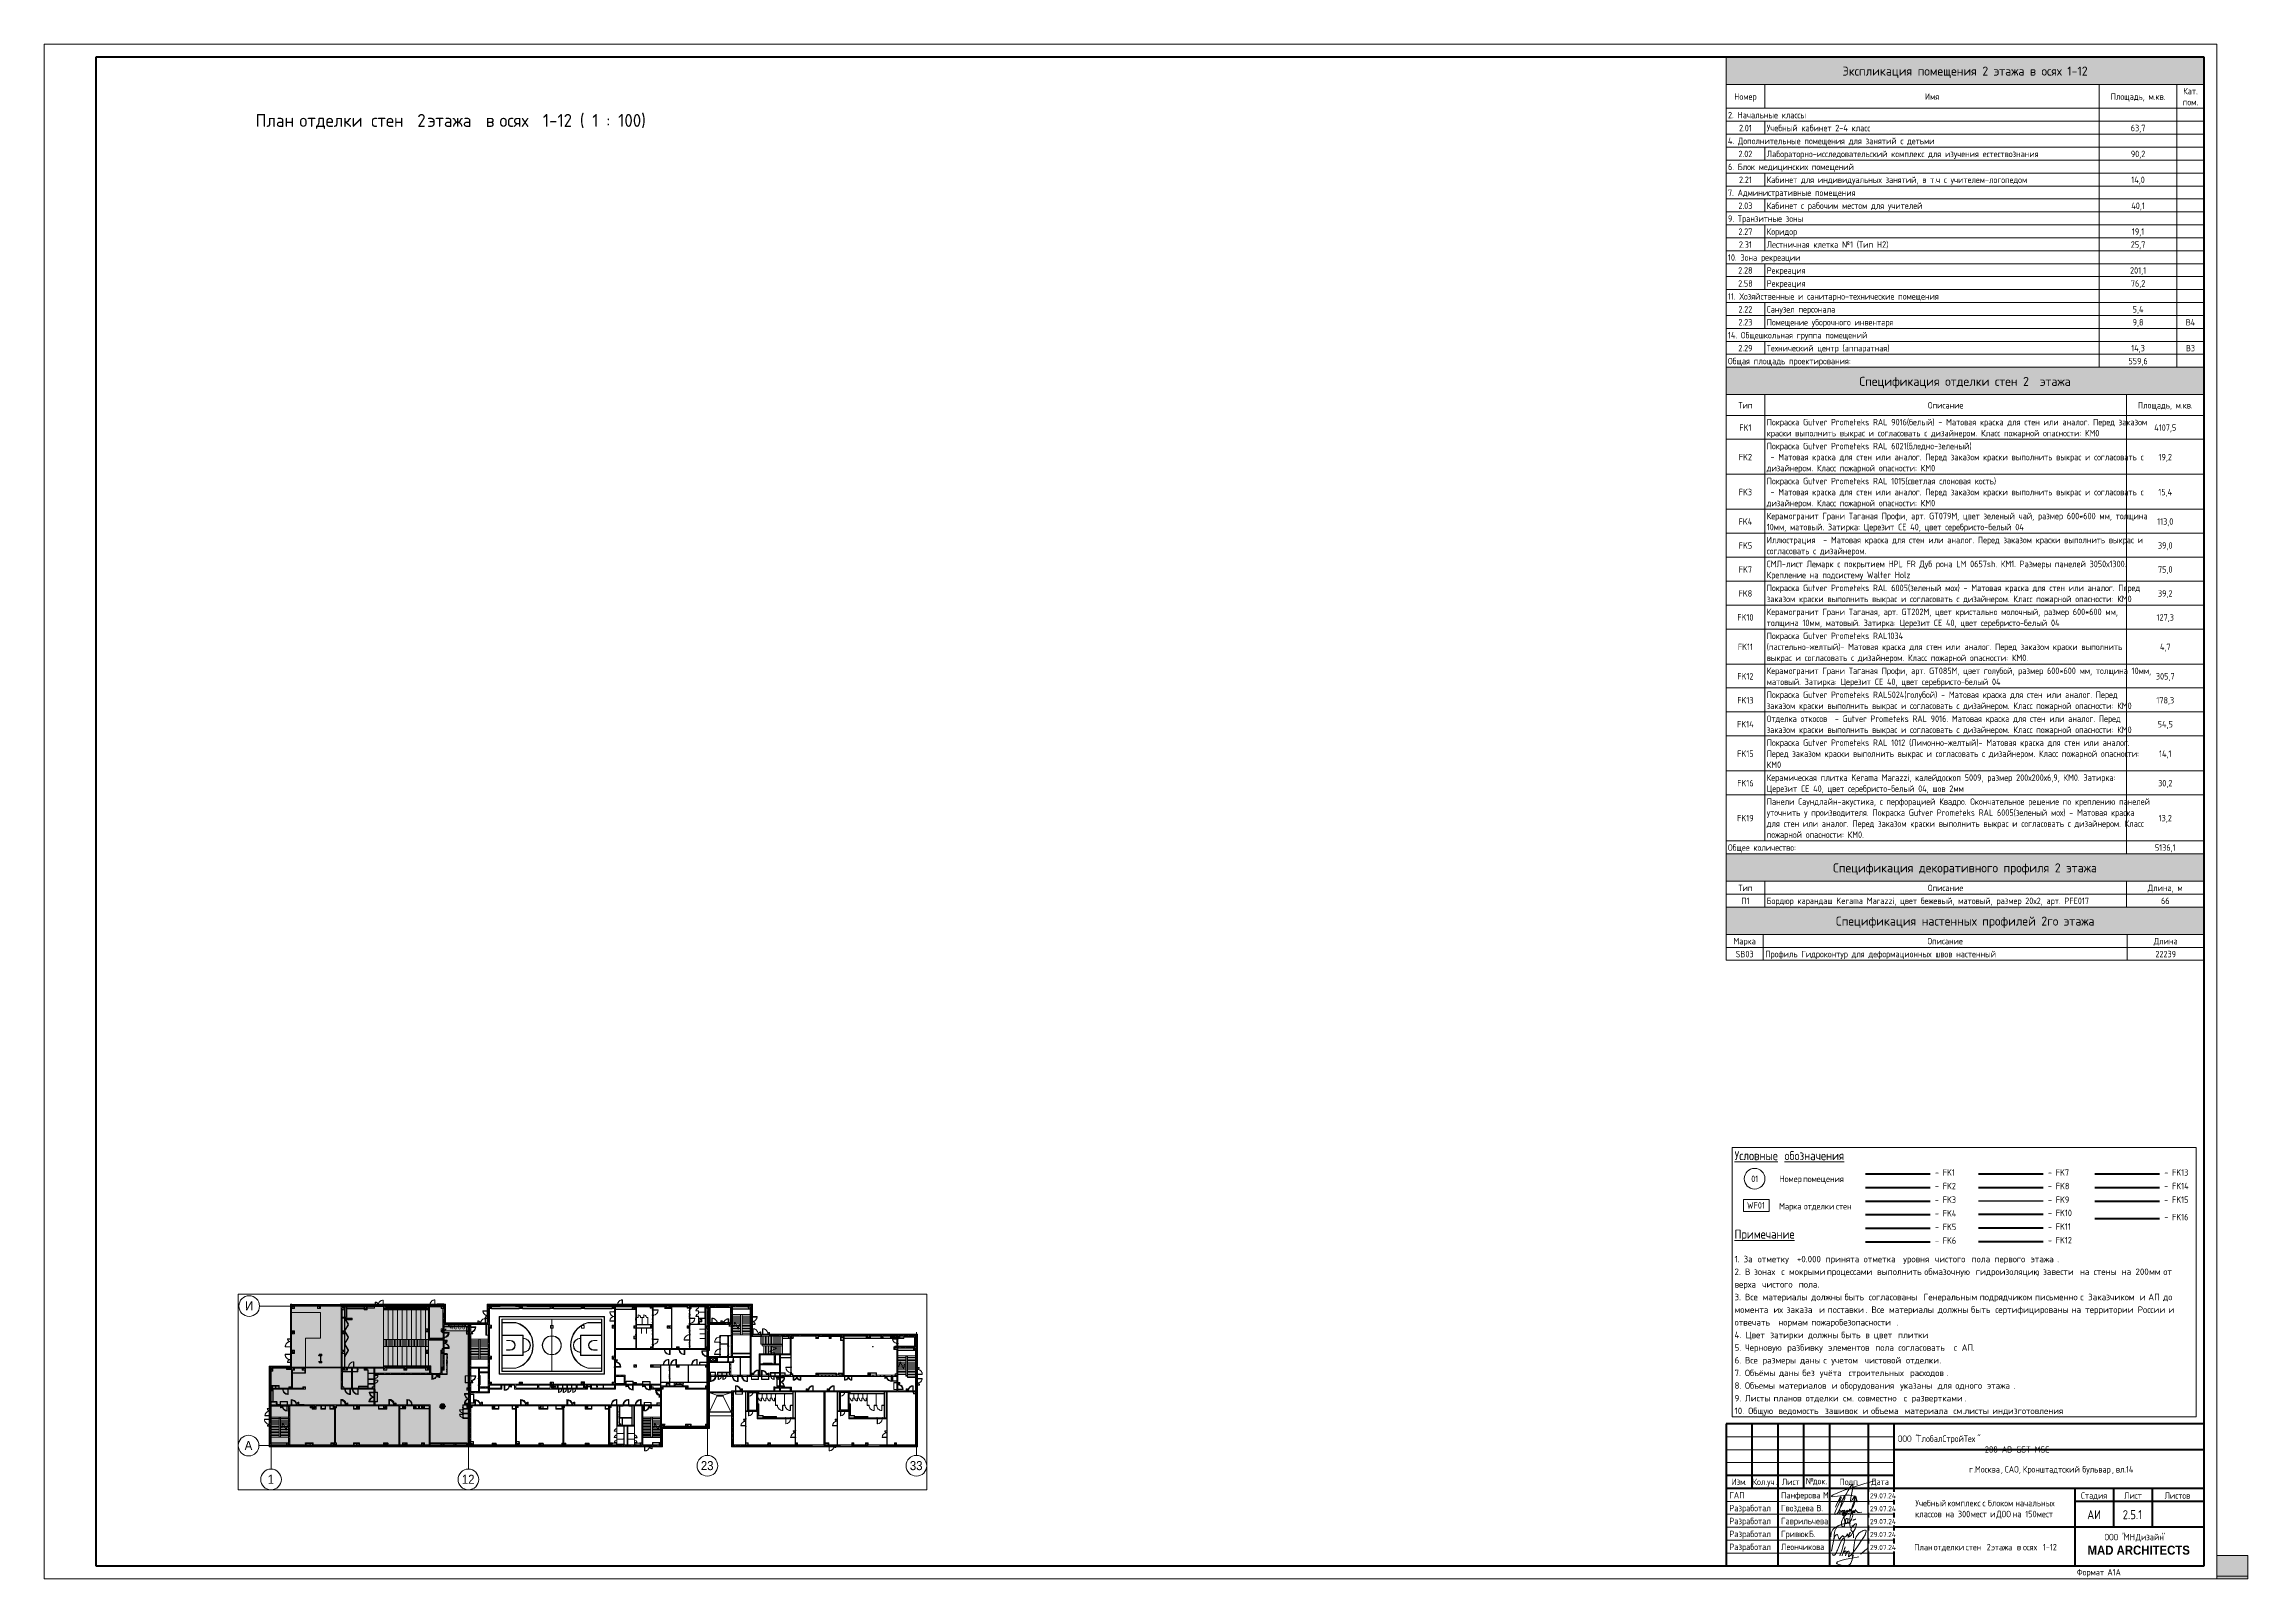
# Paper-space layout 'Layout1' of a CAD drawing. Header units: millimetres. Extents: x -841 to 12, y 0 to 594.
# The model-space entities are those that its viewports show. They can reach past a viewport. Long polylines and large blocks are cut down to what shows.
import ezdxf

# ---------------------------------------------------------------- set-up
doc = ezdxf.new("R2010")
doc.units = ezdxf.units.MM
doc.linetypes.add('200_ШТРИХ__ш1_п0_6_', pattern=[800, 500, -300])
doc.linetypes.add('Осевая', pattern=[3175, 635, -476.25, 1587.5, -476.25])
for name, color, linetype, lineweight in [('A-ANNO-DIMS', 7, 'Continuous', 9), ('A-ANNO-DIMS-500', 7, 'Continuous', 9), ('A-ANNO-NOTE', 7, 'Continuous', 9), ('A-DETL', 7, 'Continuous', 9), ('A-DETL-17', 7, 'Continuous', 20), ('A-DETL-18', 7, 'Continuous', 5), ('A-DETL-4', 7, 'Continuous', 40), ('A-DETL-MBND-1', 7, '200_ШТРИХ__ш1_п0_6_', 9), ('A-DOOR-5', 7, 'Continuous', 5), ('A-GENM', 7, 'Continuous', 5), ('A-GLAZ-2', 7, 'Continuous', 5), ('A-GLAZ-CURT-3', 7, 'Continuous', 5), ('A-GLAZ-CWMG-4', 7, 'Continuous', 5), ('A-ROOF', 7, 'Continuous', 5), ('A-WALL', 7, 'Continuous', 9), ('A-WALL-7', 7, 'Continuous', 5), ('G-ANNO-LEGN', 7, 'Continuous', 9), ('G-ANNO-SCHD', 7, 'Continuous', 9), ('G-ANNO-TEXT', 7, 'Continuous', 9), ('G-ANNO-TTLB', 7, 'Continuous', 9), ('I-WALL', 7, 'Continuous', 9), ('I-WALL-29', 7, 'Continuous', 5), ('M-EQPM', 7, 'Continuous', 5), ('S-COLS-2', 7, 'Continuous', 5), ('S-STRS-2', 7, 'Continuous', 5), ('S-STRS-MBND-1', 7, 'Continuous', 5), ('Оси', 7, 'Continuous', 9), ('Оси-1', 7, 'Continuous', 20), ('Оси-2', 7, 'Осевая', 9)]:
    doc.layers.add(name, color=color, linetype=linetype, lineweight=lineweight)
for name, color, linetype, lineweight, true_color in [('A-DETL-10', 7, 'Continuous', 40, 0xff8f59), ('A-DETL-11', 7, 'Continuous', 40, 0x408080), ('A-DETL-12', 7, 'Continuous', 40, 0xc2dce7), ('A-DETL-13', 7, 'Continuous', 40, 0xe8ca86), ('A-DETL-14', 5, 'Continuous', 40, 0x0000ff), ('A-DETL-15', 7, 'Continuous', 40, 0xffd2ff), ('A-DETL-16', 7, 'Continuous', 40, 0xc89191), ('A-DETL-3', 7, 'Continuous', 40, 0x50fe6a), ('A-DETL-5', 7, 'Continuous', 40, 0x85be7e), ('A-DETL-6', 7, 'Continuous', 40, 0xede76b), ('A-DETL-7', 7, 'Continuous', 40, 0xd6bca3), ('A-DETL-8', 7, 'Continuous', 40, 0x7171ff), ('A-DETL-9', 7, 'Continuous', 40, 0xbdf0ee), ('A-DETL-GENF-4', 7, 'Continuous', 5, 0xe2e2e2), ('A-DETL-GENF-5', 7, 'Continuous', 5, 0xaaaaaa), ('A-DETL-GENF-6', 7, 'Continuous', 5, 0xb7b7b7), ('A-DOOR-2', 7, 'Continuous', 5, 0xaaaaaa), ('A-DOOR-3', 7, 'Continuous', 5, 0xe2e2e2), ('A-DOOR-4', 7, 'Continuous', 5, 0xb7b7b7), ('A-DOOR-FRAM-2', 7, 'Continuous', 5, 0xe2e2e2), ('A-DOOR-FRAM-3', 7, 'Continuous', 5, 0xaaaaaa), ('A-DOOR-FRAM-4', 7, 'Continuous', 5, 0xb7b7b7), ('A-FLOR-1', 7, 'Continuous', 5, 0xb7b7b7), ('A-FLOR-2', 7, 'Continuous', 5, 0xaaaaaa), ('A-GENM-1', 7, 'Continuous', 5, 0xe2ddcd), ('A-GLAZ-3', 7, 'Continuous', 5, 0x737373), ('A-GLAZ-CURT-2', 7, 'Continuous', 5, 0x737373), ('A-GLAZ-CWMG-2', 7, 'Continuous', 5, 0x737373), ('A-GLAZ-CWMG-3', 7, 'Continuous', 5, 0x383e42), ('A-WALL-8', 7, 'Continuous', 9, 0x737373), ('A-WALL-9', 7, 'Continuous', 5, 0x737373), ('A-WALL-PATT-1', 7, 'Continuous', 5, 0x787878), ('I-WALL-27', 7, 'Continuous', 5, 0xe7e7e7), ('I-WALL-28', 7, 'Continuous', 9, 0xe7e7e7), ('I-WALL-30', 7, 'Continuous', 5, 0x737373), ('I-WALL-31', 7, 'Continuous', 5, 0x787878), ('S-COLS-1', 7, 'Continuous', 5, 0x737373), ('S-STRS-3', 7, 'Continuous', 5, 0x737373), ('S-STRS-MBND-2', 7, 'Continuous', 5, 0x737373)]:
    doc.layers.add(name, color=color, linetype=linetype, lineweight=lineweight, true_color=true_color)
doc.layers.add('A-DETL-GENF-3', color=7, linetype='Continuous', lineweight=9, true_color=0xc0c0c0, transparency=0.4)
doc.layers.add('G-ANNO-NPLT', color=7, linetype='Continuous', plot=False)
doc.styles.add('Arial_1', font='arial.ttf', dxfattribs={"width": 0.9, "height": 1750})
doc.styles.add('Arial_B', font='', dxfattribs={"width": 0.9, "height": 3.5})
doc.styles.add('GOST Common_3', font='GOST_Common.ttf', dxfattribs={"width": 0.9, "height": 3.5})
doc.styles.add('GOST Common_4', font='GOST_Common.ttf', dxfattribs={"width": 0.9, "height": 2.5})
doc.styles.add('GOST Common_5', font='GOST_Common.ttf', dxfattribs={"height": 5})
doc.styles.add('GOST Common_6', font='GOST_Common.ttf', dxfattribs={"height": 3.5})
doc.styles.add('GOST Common_7', font='GOST_Common.ttf', dxfattribs={"width": 0.9, "height": 2})
doc.styles.add('ISOCPEUR_2', font='isocpeur.ttf', dxfattribs={"width": 0.9, "height": 2.5})
doc.styles.add('ISOCPEUR_3', font='isocpeur.ttf', dxfattribs={"height": 2.5})
doc.styles.add('ISOCPEUR_4', font='isocpeur.ttf', dxfattribs={"width": 0.9, "height": 1000})
doc.styles.get('Arial_B').set_extended_font_data('Arial', bold=True)
doc.dimstyles.new('ISO-2_0_0_9К_Средний_округл2_1', dxfattribs={"dimscale": 304.8, "dimtxt": 995.981176, "dimasz": 2.46063, "dimexe": 1.968504, "dimexo": 0, "dimgap": 0, "dimtad": 1, "dimdec": 0, "dimrnd": 10, "dimzin": 0, "dimdsep": 46, "dimtxsty": 'ISOCPEUR_4', "dimblk1": 'OBLIQUE', "dimblk2": 'OBLIQUE', "dimsah": 1, "dimcen": 0.09, "dimdle": 1.968504, "dimazin": 0, "dimtfac": 1, "dimtdec": 4, "dimtix": 1, "dimtmove": 0, "dimatfit": 3, "dimfxl": 1, "dimtvp": 1, "dimtolj": 1, "dimtzin": 0, "dimarcsym": 2})
pattern_1 = [(45, (-38790, -7650), (-285.123, 285.123), []), (45, (-38504.88, -7650), (-285.123, 285.123), [504.031, -100.806, 16.764, -84.042])]
pattern_2 = [(45, (-38790, -150), (-285.123, 285.123), []), (45, (-38504.88, -150), (-285.123, 285.123), [504.031, -100.806, 16.764, -84.042])]
pattern_3 = [(45, (59622.45, 0), (-353.5534, 353.5534), []), (135, (59622.45, 0), (-353.5534, -353.5534), [])]
pattern_4 = [(45, (59622.45, 0), (-285.1231, 285.1231), []), (45, (59907.57, 0), (-285.1231, 285.1231), [504.031, -100.806, 16.764, -84.042])]
pattern_5 = [(135, (59622.45, 0), (-176.7767, -176.7767), [])]
pattern_6 = [(135, (59622.45, 0), (-353.5534, -353.5534), [])]
pattern_7 = [(45, (59622.45, 0), (-176.7767, 176.7767), [])]
pattern_8 = [(135, (1826.41, 164.685), (-14.14214, -14.14214), []), (225, (1826.41, 164.685), (14.14214, -14.14214), [])]
pattern_9 = [(45, (-296.384, 164.685), (-14.1421, 14.1421), []), (135, (-296.384, 164.685), (-14.1421, -14.1421), [])]
pattern_10 = [(135, (1751.41, 164.685), (-14.14214, -14.14214), []), (225, (1751.41, 164.685), (14.14214, -14.14214), [])]
pattern_11 = [(45, (-371.384, 164.685), (-14.1421, 14.1421), []), (135, (-371.384, 164.685), (-14.1421, -14.1421), [])]
pattern_12 = [(135, (1576.41, 164.685), (-14.14214, -14.14214), []), (225, (1576.41, 164.685), (14.14214, -14.14214), [])]
pattern_13 = [(45, (-546.384, 164.685), (-14.1421, 14.1421), []), (135, (-546.384, 164.685), (-14.1421, -14.1421), [])]
pattern_14 = [(135, (59622.45, 0), (-377.1708, -377.1708), [533.4, -88.9, 17.78, -88.9]), (135, (59622.45, 376.94), (-377.1708, -377.1708), []), (50, (59622.45, 0), (637.6445, -55.7866), [66.675, -733.425]), (355, (59622.45, 0), (-123.3494, 668.6992), [53.34, -586.74]), (100.451, (59675.6, -4.65), (514.299, 612.908), [56.665, -623.315]), (46.184, (59622.45, 177.8), (948.7764, -147.1497), [100.012, -1100.137]), (96.636, (59701.5, 165.5), (830.909, 865.997), [84.998, -934.973]), (351.184, (59622.45, 177.8), (830.918, 865.988), [80.01, -880.11]), (21, (59711.35, 133.35), (530.6506, -357.9283), [66.675, -733.425]), (326, (59711.35, 133.35), (216.308, 644.6585), [53.34, -586.74]), (71.451, (59755.6, 103.5), (746.9596, 286.7243), [56.665, -623.315]), (37.5, (59622.45, 0), (10.81053, 295.9426), [16.764, -562.864, 16.764, -578.866, -588.962]), (37.5, (59622.45, 0), (10.81053, 295.9426), [-1175.258, 16.764, -572.198]), (7.5, (59622.45, 0), (233.86916, 350.63175), [16.764, -322.834, 16.764, -549.529, -224.472]), (7.5, (59622.45, 0), (233.86916, 350.63175), [-905.891, 16.764, -207.708]), (327.5, (59424.2, 0), (474.5678, -20.0513), [16.764, -205.486, 16.764, -676.656, -920.115]), (327.5, (59424.2, 0), (474.5678, -20.0513), [-915.67, 16.764, -903.351]), (317.5, (59335.3, 0), (518.4522, 88.9934), [16.764, -272.161, 16.764, -443.738, -653.415]), (317.5, (59335.3, 0), (518.4522, 88.9934), [-749.427, 16.764, -636.651])]
pattern_15 = [(135, (1751.41, 174.685), (-14.14214, -14.14214), []), (225, (1751.41, 174.685), (14.14214, -14.14214), [])]
pattern_16 = [(45, (-371.384, 174.685), (-14.1421, 14.1421), []), (135, (-371.384, 174.685), (-14.1421, -14.1421), [])]
pattern_17 = [(135, (1751.41, 104.685), (-14.14214, -14.14214), []), (225, (1751.41, 104.685), (14.14214, -14.14214), [])]
pattern_18 = [(45, (-371.384, 104.685), (-14.1421, 14.1421), []), (135, (-371.384, 104.685), (-14.1421, -14.1421), [])]
pattern_19 = [(135, (1951.41, 104.685), (-14.14214, -14.14214), []), (225, (1951.41, 104.685), (14.14214, -14.14214), [])]
pattern_20 = [(45, (-171.384, 104.685), (-14.1421, 14.1421), []), (135, (-171.384, 104.685), (-14.1421, -14.1421), [])]
pattern_21 = [(135, (1951.41, 164.685), (-14.14214, -14.14214), []), (225, (1951.41, 164.685), (14.14214, -14.14214), [])]
pattern_22 = [(45, (-171.384, 164.685), (-14.1421, 14.1421), []), (135, (-171.384, 164.685), (-14.1421, -14.1421), [])]
pattern_23 = [(45, (59622.45, 0), (-530.33, 530.33), []), (135, (59622.45, 0), (-530.33, -530.33), [])]

psp = doc.layouts.get("Layout1")

# ---------------------------------------------------------------- texts
at = {"layer": 'G-ANNO-SCHD', "line_spacing_factor": 1.022761}
for s, insert, char_height, width, attachment_point, style in [('Экспликация помещения 2 этажа в осях 1-12', (-97.47, 585.3), 3.5, 115.0497, 2, 'GOST Common_6'), ('Номер', (-182.5, 574.92), 2.5, 9.896, 2, 'GOST Common_4'), ('Имя', (-110.26, 574.92), 2.5, 6.1548, 2, 'GOST Common_4'), ('Площадь, м.кв.', (-30.52, 574.92), 2.5, 23.8349, 2, 'GOST Common_4'), ('Кат.\\Pпом.', (-10.23, 577.05), 2.5, 7.5125, 2, 'GOST Common_4'), ('2. Начальные классы', (-189.25, 567.77), 2.5, 33.7611, 1, 'GOST Common_4'), ('4. Дополнительные помещения для занятий с детьми', (-189.25, 557.75), 2.5, 87.103, 1, 'GOST Common_4'), ('2.01', (-182.5, 562.76), 2.5, 5.9135, 2, 'GOST Common_4'), ('Учебный кабинет 2-4 класс', (-174.25, 562.76), 2.5, 45.3768, 1, 'GOST Common_4'), ('63,7', (-30.52, 562.76), 2.5, 6.5471, 2, 'GOST Common_4'), ('6. Блок медицинских помещений', (-189.25, 547.73), 2.5, 52.0445, 1, 'GOST Common_4'), ('2.02', (-182.5, 552.74), 2.5, 6.4264, 2, 'GOST Common_4'), ('Лабораторно-исследовательский комплекс для изучения естествознания', (-174.25, 552.74), 2.5, 121.8295, 1, 'GOST Common_4'), ('90,2', (-30.52, 552.74), 2.5, 6.5471, 2, 'GOST Common_4'), ('7. Административные помещения', (-189.25, 537.71), 2.5, 54.6091, 1, 'GOST Common_4'), ('2.21', (-182.5, 542.72), 2.5, 5.9135, 2, 'GOST Common_4'), ('Кабинет для индивидуальных занятий, в т.ч с учителем-логопедом', (-174.25, 542.72), 2.5, 111.149, 1, 'GOST Common_4'), ('14,0', (-30.52, 542.72), 2.5, 6.3057, 2, 'GOST Common_4'), ('2.03', (-182.5, 532.69), 2.5, 6.4264, 2, 'GOST Common_4'), ('Кабинет с рабочим местом для учителей', (-174.25, 532.69), 2.5, 67.3109, 1, 'GOST Common_4'), ('40,1', (-30.52, 532.69), 2.5, 6.3057, 2, 'GOST Common_4'), ('9. Транзитные зоны', (-189.25, 527.68), 2.5, 32.1318, 1, 'GOST Common_4'), ('2.27', (-182.5, 522.67), 2.5, 6.4264, 2, 'GOST Common_4'), ('Коридор', (-174.25, 522.67), 2.5, 13.3656, 1, 'GOST Common_4'), ('19,1', (-30.52, 522.67), 2.5, 5.5212, 2, 'GOST Common_4'), ('10. Зона рекреации', (-189.25, 512.65), 2.5, 31.1966, 1, 'GOST Common_4'), ('2.31', (-182.5, 517.66), 2.5, 5.9135, 2, 'GOST Common_4'), ('Лестничная клетка №1 (Тип Н2)', (-174.25, 517.66), 2.5, 51.9842, 1, 'GOST Common_4'), ('25,7', (-30.52, 517.66), 2.5, 6.5471, 2, 'GOST Common_4'), ('2.28', (-182.5, 507.64), 2.5, 6.4264, 2, 'GOST Common_4'), ('Рекреация', (-174.25, 507.64), 2.5, 17.6499, 1, 'GOST Common_4'), ('201,1', (-30.52, 507.64), 2.5, 7.3918, 2, 'GOST Common_4'), ('11. Хозяйственные и санитарно-технические помещения', (-189.25, 497.61), 2.5, 92.8052, 1, 'GOST Common_4'), ('2.58', (-182.5, 502.62), 2.5, 6.4264, 2, 'GOST Common_4'), ('Рекреация', (-174.25, 502.62), 2.5, 17.6499, 1, 'GOST Common_4'), ('76,2', (-30.52, 502.62), 2.5, 6.5471, 2, 'GOST Common_4'), ('2.23', (-182.5, 487.59), 2.5, 6.4264, 2, 'GOST Common_4'), ('2.22', (-182.5, 492.6), 2.5, 6.4264, 2, 'GOST Common_4'), ('Санузел персонала', (-174.25, 492.6), 2.5, 31.3172, 1, 'GOST Common_4'), ('Помещение уборочного инвентаря', (-174.25, 487.59), 2.5, 56.4193, 1, 'GOST Common_4'), ('9,8', (-30.52, 487.59), 2.5, 4.6765, 2, 'GOST Common_4'), ('5,4', (-30.52, 492.6), 2.5, 4.948, 2, 'GOST Common_4'), ('В4', (-10.23, 487.59), 2.5, 4.2842, 2, 'GOST Common_4'), ('14. Общешкольная группа помещений', (-189.25, 482.58), 2.5, 60.8846, 1, 'GOST Common_4'), ('Технический центр (аппаратная)', (-174.25, 477.57), 2.5, 55.1521, 1, 'GOST Common_4'), ('Общая площадь проектирования:', (-189.25, 472.56), 2.5, 54.5789, 1, 'GOST Common_4'), ('2.29', (-182.5, 477.57), 2.5, 6.4264, 2, 'GOST Common_4'), ('559,6', (-30.52, 472.56), 2.5, 8.4176, 2, 'GOST Common_4'), ('14,3', (-30.52, 477.57), 2.5, 6.3057, 2, 'GOST Common_4'), ('В3', (-10.23, 477.57), 2.5, 4.0127, 2, 'GOST Common_4'), ('Спецификация отделки стен 2  этажа', (-97.5, 465.21), 3.5, 98.8312, 2, 'GOST Common_6'), ('Тип', (-182.5, 455.46), 2.5, 5.8833, 2, 'GOST Common_4'), ('Описание', (-105, 455.46), 2.5, 15.2664, 2, 'GOST Common_4'), ('Площадь, м.кв.', (-20, 455.46), 2.5, 23.8349, 2, 'GOST Common_4'), ('FK1', (-182.5, 446.81), 2.5, 5.3704, 2, 'GOST Common_4'), ('Покраска Gutver Prometeks RAL 9016(белый) - Матовая краска для стен или аналог. Перед заказом\\Pкраски выполнить выкрас и согласовать с дизайнером. Класс пожарной опасности: КМ0', (-174.25, 448.94), 2.5, 164.0685, 1, 'GOST Common_4'), ('4107,5', (-20, 446.81), 2.5, 10.0469, 2, 'GOST Common_4'), ('FK2', (-182.5, 435.41), 2.5, 5.8833, 2, 'GOST Common_4'), ('Покраска Gutver Prometeks RAL 6021(бледно-зеленый)\\P - Матовая краска для стен или аналог. Перед заказом краски выполнить выкрас и согласовать с\\Pдизайнером. Класс пожарной опасности: КМ0', (-174.25, 439.67), 2.5, 162.1376, 1, 'GOST Common_4'), ('19,2', (-20, 435.41), 2.5, 6.0341, 2, 'GOST Common_4'), ('FK3', (-182.5, 421.87), 2.5, 5.8833, 2, 'GOST Common_4'), ('Покраска Gutver Prometeks RAL 1015(светлая слоновая кость)\\P - Матовая краска для стен или аналог. Перед заказом краски выполнить выкрас и согласовать с\\Pдизайнером. Класс пожарной опасности: КМ0', (-174.25, 426.13), 2.5, 162.1376, 1, 'GOST Common_4'), ('15,4', (-20, 421.87), 2.5, 6.3057, 2, 'GOST Common_4'), ('FK4', (-182.5, 410.47), 2.5, 6.1548, 2, 'GOST Common_4'), ('Керамогранит Грани Таганая Профи, арт. GT079M, цвет зеленый чай, размер 600*600 мм, толщина\\P10мм, матовый. Затирка: Церезит CE 40, цвет серебристо-белый 04', (-174.25, 412.6), 2.5, 163.7065, 1, 'GOST Common_4'), ('113,0', (-20, 410.47), 2.5, 7.3918, 2, 'GOST Common_4'), ('FK5', (-182.5, 401.2), 2.5, 5.8833, 2, 'GOST Common_4'), ('Иллюстрация  - Матовая краска для стен или аналог. Перед заказом краски выполнить выкрас и\\Pсогласовать с дизайнером.', (-174.25, 403.33), 2.5, 160.5084, 1, 'GOST Common_4'), ('39,0', (-20, 401.2), 2.5, 6.5471, 2, 'GOST Common_4'), ('СМЛ-лист Лемарк с покрытием HPL FR Дуб рона LM 0657sh. КМ1. Размеры панелей 3050х1300.\\PКрепление на подсистему Walter Holz', (-174.25, 394.05), 2.5, 151.5175, 1, 'GOST Common_4'), ('FK7', (-182.5, 391.92), 2.5, 5.8833, 2, 'GOST Common_4'), ('Покраска Gutver Prometeks RAL 6005(зеленый мох) - Матовая краска для стен или аналог. Перед\\Pзаказом краски выполнить выкрас и согласовать с дизайнером. Класс пожарной опасности: КМ0', (-174.25, 384.78), 2.5, 160.4179, 1, 'GOST Common_4'), ('75,0', (-20, 391.92), 2.5, 6.5471, 2, 'GOST Common_4'), ('FK8', (-182.5, 382.65), 2.5, 5.8833, 2, 'GOST Common_4'), ('Керамогранит Грани Таганая, арт. GT202M, цвет кристально молочный, размер 600*600 мм,\\Pтолщина 10мм, матовый. Затирка: Церезит CE 40, цвет серебристо-белый 04', (-174.25, 375.51), 2.5, 152.6037, 1, 'GOST Common_4'), ('39,2', (-20, 382.65), 2.5, 6.5471, 2, 'GOST Common_4'), ('FK10', (-182.5, 373.38), 2.5, 7.241, 2, 'GOST Common_4'), ('127,3', (-20, 373.38), 2.5, 7.9047, 2, 'GOST Common_4'), ('FK11', (-182.5, 361.97), 2.5, 6.7281, 2, 'GOST Common_4'), ('Покраска Gutver Prometeks RAL1034\\P(пастельно-желтый)- Матовая краска для стен или аналог. Перед заказом краски выполнить\\Pвыкрас и согласовать с дизайнером. Класс пожарной опасности: КМ0.', (-174.25, 366.24), 2.5, 155.2888, 1, 'GOST Common_4'), ('4,7', (-20, 361.97), 2.5, 4.948, 2, 'GOST Common_4'), ('FK12', (-182.5, 350.57), 2.5, 7.241, 2, 'GOST Common_4'), ('Керамогранит Грани Таганая Профи, арт. GT085М, цвет голубой, размер 600*600 мм, толщина 10мм,\\Pматовый. Затирка: Церезит CE 40, цвет серебристо-белый 04', (-174.25, 352.7), 2.5, 166.1201, 1, 'GOST Common_4'), ('305,7', (-20, 350.57), 2.5, 8.4176, 2, 'GOST Common_4'), ('FK13', (-182.5, 341.3), 2.5, 7.241, 2, 'GOST Common_4'), ('Покраска Gutver Prometeks RAL5024(голубой) - Матовая краска для стен или аналог. Перед\\Pзаказом краски выполнить выкрас и согласовать с дизайнером. Класс пожарной опасности: КМ0', (-174.25, 343.43), 2.5, 158.6076, 1, 'GOST Common_4'), ('178,3', (-20, 341.3), 2.5, 7.9047, 2, 'GOST Common_4'), ('Отделка откосов  - Gutver Prometeks RAL 9016. Матовая краска для стен или аналог. Перед\\Pзаказом краски выполнить выкрас и согласовать с дизайнером. Класс пожарной опасности: КМ0', (-174.25, 334.15), 2.5, 158.6076, 1, 'GOST Common_4'), ('FK14', (-182.5, 332.02), 2.5, 7.5125, 2, 'GOST Common_4'), ('Покраска Gutver Prometeks RAL 1012 (Лимонно-желтый)- Матовая краска для стен или аналог.\\PПеред заказом краски выполнить выкрас и согласовать с дизайнером. Класс пожарной опасности:\\PКМ0', (-174.25, 324.88), 2.5, 161.8057, 1, 'GOST Common_4'), ('54,5', (-20, 332.02), 2.5, 6.8186, 2, 'GOST Common_4'), ('FK15', (-182.5, 320.62), 2.5, 7.241, 2, 'GOST Common_4'), ('14,1', (-20, 320.62), 2.5, 5.7928, 2, 'GOST Common_4'), ('FK16', (-182.5, 309.22), 2.5, 7.241, 2, 'GOST Common_4'), ('Керамическая плитка Kerama Marazzi, калейдоскоп 5009, размер 200х200х6,9, КМ0. Затирка:\\PЦерезит CE 40, цвет серебристо-белый 04, шов 2мм', (-174.25, 311.35), 2.5, 152.4528, 1, 'GOST Common_4'), ('30,2', (-20, 309.22), 2.5, 6.5471, 2, 'GOST Common_4'), ('Панели Саундлайн-акустика, с перфорацией Квадро. Окончательное решение по креплению панелей\\Pуточнить у производителя. Покраска Gutver Prometeks RAL 6005(зеленый мох) - Матовая краска\\Pдля стен или аналог. Перед заказом краски выполнить выкрас и согласовать с дизайнером. Класс\\Pпожарной опасности: КМ0.', (-174.25, 302.07), 2.5, 165.4564, 1, 'GOST Common_4'), ('FK19', (-182.5, 295.68), 2.5, 7.241, 2, 'GOST Common_4'), ('13,2', (-20, 295.68), 2.5, 6.0341, 2, 'GOST Common_4'), ('Общее количество:', (-189.25, 284.28), 2.5, 31.1966, 1, 'GOST Common_4'), ('5136,1', (-20, 284.28), 2.5, 9.2624, 2, 'GOST Common_4'), ('Спецификация декоративного профиля 2 этажа', (-97.5, 276.94), 3.5, 124.8483, 2, 'GOST Common_6'), ('Тип', (-182.5, 268.68), 2.5, 5.8833, 2, 'GOST Common_4'), ('Описание', (-105, 268.68), 2.5, 15.2664, 2, 'GOST Common_4'), ('Длина, м', (-20, 268.68), 2.5, 14.1803, 2, 'GOST Common_4'), ('П1', (-182.5, 263.67), 2.5, 3.4998, 2, 'GOST Common_4'), ('Бордюр карандаш Kerama Marazzi, цвет бежевый, матовый, размер 20х2, арт. PFE017', (-174.25, 263.67), 2.5, 139.4794, 1, 'GOST Common_4'), ('Спецификация настенных профилей 2го этажа', (-97.42, 256.33), 3.5, 121.8918, 2, 'GOST Common_6'), ('66', (-20, 263.67), 2.5, 3.7412, 2, 'GOST Common_4'), ('Марка', (-182.79, 248.08), 2.5, 10.4391, 2, 'GOST Common_4'), ('Описание', (-105.19, 248.08), 2.5, 15.2664, 2, 'GOST Common_4'), ('Длина', (-19.81, 248.08), 2.5, 10.1675, 2, 'GOST Common_4'), ('SB03', (-182.79, 243.07), 2.5, 8.0254, 2, 'GOST Common_4'), ('Профиль Гидроконтур для деформационных швов настенный', (-174.82, 243.07), 2.5, 98.8394, 1, 'GOST Common_4'), ('22239', (-19.81, 243.07), 2.5, 9.3529, 2, 'GOST Common_4')]:
    psp.add_mtext(s, dxfattribs=dict(at, insert=insert, char_height=char_height, width=width, attachment_point=attachment_point, style=style))
at = {"layer": 'G-ANNO-TTLB', "attachment_point": 1}
for s, insert, char_height, width, style in [('План', (-759.12, 566.95), 5, 18.4388, 'GOST Common_5'), ('\\fGOST Common|b0|i0|c204|p34|; ', (-743.9, 566.95), 5, 2.0844, 'GOST Common_5'), ('отделки', (-742.18, 566.95), 5, 31.5865, 'GOST Common_5'), ('\\fGOST Common|b0|i0|c204|p34|; ', (-716.12, 566.95), 5, 2.0844, 'GOST Common_5'), ('стен', (-714.4, 566.95), 5, 17.9578, 'GOST Common_5'), (' 2 ', (-699.59, 566.95), 5, 8.4979, 'GOST Common_5'), ('этажа', (-692.58, 566.95), 5, 25.2532, 'GOST Common_5'), ('\\fGOST Common|b0|i0|c204|p34|; ', (-671.74, 566.95), 5, 2.0844, 'GOST Common_5'), ('\\fGOST Common|b0|i0|c204|p34|;в', (-670.02, 566.95), 5, 4.3291, 'GOST Common_5'), ('\\fGOST Common|b0|i0|c204|p34|; ', (-666.45, 566.95), 5, 2.0844, 'GOST Common_5'), ('осях', (-664.73, 566.95), 5, 16.6751, 'GOST Common_5'), (' 1-12 ( 1 : 100)', (-650.97, 566.95), 5, 47.0591, 'GOST Common_5'), ('ООО', (-123.53, 55.52), 2.5, 6.4937, 'GOST Common_4'), (' "', (-118.17, 55.52), 2.5, 2.5975, 'GOST Common_4'), ('ГлобалСтройТех', (-116.03, 55.52), 2.5, 28.2114, 'GOST Common_4'), ('"                                                                               288-AB-GST-MSC', (-92.75, 55.52), 2.5, 105.1974, 'GOST Common_4'), ('\\fGOST Common|b0|i0|c204|p34|;\\W.9;г', (-95.9, 43.66), 2.5, 1.9481, 'GOST Common_4'), ('Москва', (-93.64, 43.66), 2.5, 12.1215, 'GOST Common_4'), ('САО', (-82.09, 43.66), 2.5, 6.5658, 'GOST Common_4'), ('Кронштадтский', (-75.12, 43.66), 2.5, 26.9848, 'GOST Common_4'), ('\\fGOST Common|b0|i0|c204|p34|;\\W.9; ', (-52.86, 43.66), 2.5, 0.938, 'GOST Common_4'), ('бульвар', (-52.08, 43.66), 2.5, 13.8532, 'GOST Common_4'), ('вл', (-39.11, 43.66), 2.5, 3.8962, 'GOST Common_4'), ('.14', (-35.89, 43.66), 2.5, 4.3291, 'GOST Common_4'), ('\\fGOST Common|b0|i0|c204|p34|;\\W.9;.', (-94.29, 43.66), 2.5, 0.7937, 'GOST Common_4'), (', ', (-83.64, 43.66), 2.5, 1.8759, 'GOST Common_4'), (', ', (-76.67, 43.66), 2.5, 1.8759, 'GOST Common_4'), (', ', (-40.65, 43.66), 2.5, 1.8759, 'GOST Common_4'), ('Учебный', (-116.7, 30.59), 2.5, 14.0696, 'GOST Common_4'), ('классов', (-116.82, 26.36), 2.5, 13.2759, 'GOST Common_4'), ('\\fGOST Common|b0|i0|c204|p34|;\\W.9; ', (-105.87, 26.36), 2.5, 0.938, 'GOST Common_4'), ('\\fGOST Common|b0|i0|c204|p34|;\\W.9; ', (-105.1, 30.59), 2.5, 0.938, 'GOST Common_4'), ('на', (-105.1, 26.36), 2.5, 4.1127, 'GOST Common_4'), ('комплекс', (-104.32, 30.59), 2.5, 15.5127, 'GOST Common_4'), (' 300 ', (-101.7, 26.36), 2.5, 7.7203, 'GOST Common_4'), ('мест', (-95.33, 26.36), 2.5, 8.2253, 'GOST Common_4'), ('\\fGOST Common|b0|i0|c204|p34|;\\W.9; ', (-91.52, 30.59), 2.5, 0.938, 'GOST Common_4'), ('\\fGOST Common|b0|i0|c204|p34|;\\W.9;с', (-90.75, 30.59), 2.5, 1.6595, 'GOST Common_4'), ('\\fGOST Common|b0|i0|c204|p34|;\\W.9; ', (-89.38, 30.59), 2.5, 0.938, 'GOST Common_4'), ('\\fGOST Common|b0|i0|c204|p34|;\\W.9; ', (-88.55, 26.36), 2.5, 0.938, 'GOST Common_4'), ('блоком', (-88.61, 30.59), 2.5, 11.9051, 'GOST Common_4'), ('\\fGOST Common|b0|i0|c204|p34|;\\W.9;и', (-87.77, 26.36), 2.5, 1.9481, 'GOST Common_4'), ('\\fGOST Common|b0|i0|c204|p34|;\\W.9; ', (-86.17, 26.36), 2.5, 0.938, 'GOST Common_4'), ('ДОО', (-85.39, 26.36), 2.5, 6.7823, 'GOST Common_4'), ('\\fGOST Common|b0|i0|c204|p34|;\\W.9; ', (-79.8, 26.36), 2.5, 0.938, 'GOST Common_4'), ('на', (-79.02, 26.36), 2.5, 4.1127, 'GOST Common_4'), ('\\fGOST Common|b0|i0|c204|p34|;\\W.9; ', (-78.78, 30.59), 2.5, 0.938, 'GOST Common_4'), ('начальных', (-78.01, 30.59), 2.5, 18.1823, 'GOST Common_4'), (' 150 ', (-75.63, 26.36), 2.5, 7.143, 'GOST Common_4'), ('мест', (-69.73, 26.36), 2.5, 8.2253, 'GOST Common_4'), ('АИ', (-50.19, 26.62), 3.5, 6.5658, 'GOST Common_3'), ('2.5.1', (-36.47, 26.62), 3.5, 9.6684, 'GOST Common_3'), ('План', (-117.18, 13.54), 2.5, 8.2253, 'GOST Common_4'), ('\\fGOST Common|b0|i0|c204|p34|;\\W.9; ', (-110.39, 13.54), 2.5, 0.938, 'GOST Common_4'), ('отделки', (-109.62, 13.54), 2.5, 14.1418, 'GOST Common_4'), ('\\fGOST Common|b0|i0|c204|p34|;\\W.9; ', (-97.95, 13.54), 2.5, 0.938, 'GOST Common_4'), ('стен', (-97.18, 13.54), 2.5, 8.0089, 'GOST Common_4'), (' 2 ', (-90.57, 13.54), 2.5, 3.824, 'GOST Common_4'), ('этажа', (-87.41, 13.54), 2.5, 11.1835, 'GOST Common_4'), ('\\fGOST Common|b0|i0|c204|p34|;\\W.9; ', (-78.19, 13.54), 2.5, 0.938, 'GOST Common_4'), ('\\fGOST Common|b0|i0|c204|p34|;\\W.9;в', (-77.41, 13.54), 2.5, 1.9481, 'GOST Common_4'), ('\\fGOST Common|b0|i0|c204|p34|;\\W.9; ', (-75.81, 13.54), 2.5, 0.938, 'GOST Common_4'), ('осях', (-75.03, 13.54), 2.5, 7.5038, 'GOST Common_4'), (' 1-12', (-68.84, 13.54), 2.5, 7.5759, 'GOST Common_4')]:
    psp.add_mtext(s, dxfattribs=dict(at, insert=insert, char_height=char_height, width=width, style=style))

msp = doc.modelspace()

# ---------------------------------------------------------------- texts
at = {"layer": 'G-ANNO-TEXT', "attachment_point": 1}
for s, insert, char_height, width, style in [('\\LУсловные', (39892.39, 3664.55), 3.5, 22.1506, 'GOST Common_3'), ('\\L\\fGOST Common|b0|i0|c204|p34|;\\W.9;\\L ', (39910.66, 3664.55), 3.5, 1.2987, 'GOST Common_3'), ('\\Lобозначения', (39911.74, 3664.55), 3.5, 30.1595, 'GOST Common_3'), ('01', (39898.84, 3655.06), 2.5, 3.319, 'GOST Common_4'), ('Номер', (39909.78, 3655.06), 2.5, 10.1734, 'GOST Common_4'), ('\\fGOST Common|b0|i0|c204|p34|;\\W.9; ', (39918.17, 3655.06), 2.5, 0.938, 'GOST Common_4'), ('помещения', (39918.95, 3655.06), 2.5, 18.543, 'GOST Common_4'), ('- FK1', (39969.95, 3657.55), 2.5, 8.3696, 'GOST Common_4'), ('- FK2', (39969.95, 3652.28), 2.5, 8.9468, 'GOST Common_4'), ('- FK7', (40013.7, 3657.55), 2.5, 8.9468, 'GOST Common_4'), ('- FK8', (40013.7, 3652.28), 2.5, 8.9468, 'GOST Common_4'), ('- FK13', (40058.7, 3657.55), 2.5, 10.3177, 'GOST Common_4'), ('- FK14', (40058.7, 3652.28), 2.5, 10.5342, 'GOST Common_4'), ('WF01', (39897.21, 3644.82), 2.5, 8.2975, 'ISOCPEUR_2'), ('Марка', (39909.64, 3644.46), 2.5, 10.6785, 'GOST Common_4'), ('\\fGOST Common|b0|i0|c204|p34|;\\W.9; ', (39918.45, 3644.46), 2.5, 0.938, 'GOST Common_4'), ('отделки', (39919.23, 3644.46), 2.5, 14.1418, 'GOST Common_4'), ('\\fGOST Common|b0|i0|c204|p34|;\\W.9; ', (39930.89, 3644.46), 2.5, 0.938, 'GOST Common_4'), ('стен', (39931.67, 3644.46), 2.5, 8.0089, 'GOST Common_4'), ('- FK3', (39969.95, 3647.01), 2.5, 8.9468, 'GOST Common_4'), ('- FK9', (40013.7, 3647.01), 2.5, 8.9468, 'GOST Common_4'), ('- FK15', (40058.7, 3647.01), 2.5, 10.3177, 'GOST Common_4'), ('\\LПримечание', (39892.39, 3634.18), 3.5, 28.5, 'GOST Common_3'), ('- FK4', (39969.95, 3641.74), 2.5, 9.1633, 'GOST Common_4'), ('- FK5', (39969.95, 3636.47), 2.5, 8.9468, 'GOST Common_4'), ('- FK10', (40013.7, 3641.87), 2.5, 10.3177, 'GOST Common_4'), ('- FK11', (40013.7, 3636.6), 2.5, 9.7405, 'GOST Common_4'), ('- FK16', (40058.7, 3640.26), 2.5, 10.3177, 'GOST Common_4'), ('- FK6', (39969.95, 3631.21), 2.5, 8.9468, 'GOST Common_4'), ('- FK12', (40013.7, 3631.33), 2.5, 10.3177, 'GOST Common_4'), ('1. ', (39892.39, 3624.02), 2.5, 4.2489, 'ISOCPEUR_3'), ('2. ', (39892.39, 3619.12), 2.5, 4.8903, 'ISOCPEUR_3'), ('За', (39895.89, 3624.02), 2.5, 4.73, 'ISOCPEUR_3'), ('\\fISOCPEUR|b0|i0|c204|p34|;В', (39896.42, 3619.12), 2.5, 2.4051, 'ISOCPEUR_3'), ('\\fISOCPEUR|b0|i0|c204|p34|; ', (39898.41, 3619.12), 2.5, 1.8439, 'ISOCPEUR_3'), ('\\fISOCPEUR|b0|i0|c204|p34|; ', (39899.8, 3624.02), 2.5, 1.8439, 'ISOCPEUR_3'), ('зонах', (39899.93, 3619.12), 2.5, 10.903, 'ISOCPEUR_3'), ('отметку', (39901.32, 3624.02), 2.5, 16.5148, 'ISOCPEUR_3'), ('\\fISOCPEUR|b0|i0|c204|p34|; ', (39908.92, 3619.12), 2.5, 1.8439, 'ISOCPEUR_3'), ('\\fISOCPEUR|b0|i0|c204|p34|;с', (39910.45, 3619.12), 2.5, 1.8439, 'ISOCPEUR_3'), ('\\fISOCPEUR|b0|i0|c204|p34|; ', (39911.97, 3619.12), 2.5, 1.8439, 'ISOCPEUR_3'), ('мокрыми', (39913.49, 3619.12), 2.5, 15.8734, 'ISOCPEUR_3'), (' +0.000 ', (39914.94, 3624.02), 2.5, 15.3924, 'ISOCPEUR_3'), ('\\fISOCPEUR|b0|i0|c204|p34|; ', (39926.59, 3619.12), 2.5, 1.8439, 'ISOCPEUR_3'), ('принята', (39927.64, 3624.02), 2.5, 15.9536, 'ISOCPEUR_3'), ('процессами', (39928.11, 3619.12), 2.5, 21.7257, 'ISOCPEUR_3'), ('\\fISOCPEUR|b0|i0|c204|p34|; ', (39940.81, 3624.02), 2.5, 1.8439, 'ISOCPEUR_3'), ('отметка', (39942.33, 3624.02), 2.5, 16.7553, 'ISOCPEUR_3'), ('\\fISOCPEUR|b0|i0|c204|p34|; ', (39946.03, 3619.12), 2.5, 1.8439, 'ISOCPEUR_3'), ('выполнить', (39947.55, 3619.12), 2.5, 20.2827, 'ISOCPEUR_3'), ('\\fISOCPEUR|b0|i0|c204|p34|; ', (39956.15, 3624.02), 2.5, 1.8439, 'ISOCPEUR_3'), ('уровня', (39957.67, 3624.02), 2.5, 12.9873, 'ISOCPEUR_3'), ('\\fISOCPEUR|b0|i0|c204|p34|; ', (39964.29, 3619.12), 2.5, 1.8439, 'ISOCPEUR_3'), ('обмазочную', (39965.81, 3619.12), 2.5, 22.3671, 'ISOCPEUR_3'), ('\\fISOCPEUR|b0|i0|c204|p34|; ', (39968.39, 3624.02), 2.5, 1.8439, 'ISOCPEUR_3'), ('чистого', (39969.91, 3624.02), 2.5, 15.3924, 'ISOCPEUR_3'), ('\\fISOCPEUR|b0|i0|c204|p34|; ', (39982.61, 3624.02), 2.5, 1.8439, 'ISOCPEUR_3'), ('\\fISOCPEUR|b0|i0|c204|p34|; ', (39984.26, 3619.12), 2.5, 1.8439, 'ISOCPEUR_3'), ('пола', (39984.13, 3624.02), 2.5, 8.8987, 'ISOCPEUR_3'), ('гидроизоляцию', (39985.79, 3619.12), 2.5, 28.6202, 'ISOCPEUR_3'), ('\\fISOCPEUR|b0|i0|c204|p34|; ', (39991.47, 3624.02), 2.5, 1.8439, 'ISOCPEUR_3'), ('первого', (39993, 3624.02), 2.5, 15.1519, 'ISOCPEUR_3'), ('\\fISOCPEUR|b0|i0|c204|p34|; ', (40005.5, 3624.02), 2.5, 1.8439, 'ISOCPEUR_3'), ('этажа', (40007.02, 3624.02), 2.5, 12.4262, 'ISOCPEUR_3'), (', ', (40009.4, 3619.12), 2.5, 2.8861, 'ISOCPEUR_3'), ('завести', (40011.78, 3619.12), 2.5, 15.4726, 'ISOCPEUR_3'), ('\\fISOCPEUR|b0|i0|c204|p34|;.', (40017.27, 3624.02), 2.5, 0.8819, 'ISOCPEUR_3'), ('\\fISOCPEUR|b0|i0|c204|p34|; ', (40024.55, 3619.12), 2.5, 1.8439, 'ISOCPEUR_3'), ('на', (40026.07, 3619.12), 2.5, 4.5696, 'ISOCPEUR_3'), ('\\fISOCPEUR|b0|i0|c204|p34|; ', (40029.84, 3619.12), 2.5, 1.8439, 'ISOCPEUR_3'), ('стены', (40031.36, 3619.12), 2.5, 11.3038, 'ISOCPEUR_3'), ('\\fISOCPEUR|b0|i0|c204|p34|; ', (40040.69, 3619.12), 2.5, 1.8439, 'ISOCPEUR_3'), ('на', (40042.21, 3619.12), 2.5, 4.5696, 'ISOCPEUR_3'), (' 200', (40045.98, 3619.12), 2.5, 8.3375, 'ISOCPEUR_3'), ('мм', (40052.86, 3619.12), 2.5, 4.8101, 'ISOCPEUR_3'), ('\\fISOCPEUR|b0|i0|c204|p34|; ', (40056.83, 3619.12), 2.5, 1.8439, 'ISOCPEUR_3'), ('от', (40058.35, 3619.12), 2.5, 4.8903, 'ISOCPEUR_3'), ('\\fISOCPEUR|b0|i0|c204|p34|; ', (40062.38, 3619.12), 2.5, 1.8439, 'ISOCPEUR_3'), ('3. ', (39892.39, 3609.33), 2.5, 4.8903, 'ISOCPEUR_3'), ('верха', (39892.39, 3614.23), 2.5, 11.0633, 'ISOCPEUR_3'), ('Все', (39896.42, 3609.33), 2.5, 6.4135, 'ISOCPEUR_3'), ('\\fISOCPEUR|b0|i0|c204|p34|; ', (39901.52, 3614.23), 2.5, 1.8439, 'ISOCPEUR_3'), ('\\fISOCPEUR|b0|i0|c204|p34|; ', (39901.71, 3609.33), 2.5, 1.8439, 'ISOCPEUR_3'), ('чистого', (39903.04, 3614.23), 2.5, 15.3924, 'ISOCPEUR_3'), ('материалы', (39903.24, 3609.33), 2.5, 21.0042, 'ISOCPEUR_3'), ('\\fISOCPEUR|b0|i0|c204|p34|; ', (39915.74, 3614.23), 2.5, 1.8439, 'ISOCPEUR_3'), ('пола', (39917.26, 3614.23), 2.5, 8.8987, 'ISOCPEUR_3'), ('\\fISOCPEUR|b0|i0|c204|p34|; ', (39920.57, 3609.33), 2.5, 1.8439, 'ISOCPEUR_3'), ('должны', (39922.09, 3609.33), 2.5, 13.789, 'ISOCPEUR_3'), ('\\fISOCPEUR|b0|i0|c204|p34|;.', (39924.6, 3614.23), 2.5, 0.8819, 'ISOCPEUR_3'), ('\\fISOCPEUR|b0|i0|c204|p34|; ', (39933.46, 3609.33), 2.5, 1.8439, 'ISOCPEUR_3'), ('быть', (39934.99, 3609.33), 2.5, 9.4599, 'ISOCPEUR_3'), ('\\fISOCPEUR|b0|i0|c204|p34|; ', (39942.79, 3609.33), 2.5, 1.8439, 'ISOCPEUR_3'), ('согласованы', (39944.31, 3609.33), 2.5, 23.8903, 'ISOCPEUR_3'), ('\\fISOCPEUR|b0|i0|c204|p34|; ', (39964.02, 3609.33), 2.5, 1.8439, 'ISOCPEUR_3'), ('Генеральным', (39965.54, 3609.33), 2.5, 24.5316, 'ISOCPEUR_3'), ('\\fISOCPEUR|b0|i0|c204|p34|; ', (39985.79, 3609.33), 2.5, 1.8439, 'ISOCPEUR_3'), ('подрядчиком', (39987.31, 3609.33), 2.5, 24.0506, 'ISOCPEUR_3'), ('\\fISOCPEUR|b0|i0|c204|p34|; ', (40007.15, 3609.33), 2.5, 1.8439, 'ISOCPEUR_3'), ('письменно', (40008.67, 3609.33), 2.5, 19.4008, 'ISOCPEUR_3'), ('\\fISOCPEUR|b0|i0|c204|p34|; ', (40024.68, 3609.33), 2.5, 1.8439, 'ISOCPEUR_3'), ('\\fISOCPEUR|b0|i0|c204|p34|;с', (40026.2, 3609.33), 2.5, 1.8439, 'ISOCPEUR_3'), ('\\fISOCPEUR|b0|i0|c204|p34|; ', (40027.72, 3609.33), 2.5, 1.8439, 'ISOCPEUR_3'), ('Заказчиком', (40029.24, 3609.33), 2.5, 22.3671, 'ISOCPEUR_3'), ('\\fISOCPEUR|b0|i0|c204|p34|; ', (40047.7, 3609.33), 2.5, 1.8439, 'ISOCPEUR_3'), ('\\fISOCPEUR|b0|i0|c204|p34|;и', (40049.22, 3609.33), 2.5, 2.1646, 'ISOCPEUR_3'), ('\\fISOCPEUR|b0|i0|c204|p34|; ', (40051.01, 3609.33), 2.5, 1.8439, 'ISOCPEUR_3'), ('АП', (40052.53, 3609.33), 2.5, 5.1308, 'ISOCPEUR_3'), ('\\fISOCPEUR|b0|i0|c204|p34|; ', (40056.76, 3609.33), 2.5, 1.8439, 'ISOCPEUR_3'), ('до', (40058.28, 3609.33), 2.5, 4.3291, 'ISOCPEUR_3'), ('\\fISOCPEUR|b0|i0|c204|p34|; ', (40061.85, 3609.33), 2.5, 1.8439, 'ISOCPEUR_3'), ('момента', (39892.39, 3604.44), 2.5, 16.4346, 'ISOCPEUR_3'), ('\\fISOCPEUR|b0|i0|c204|p34|; ', (39905.95, 3604.44), 2.5, 1.8439, 'ISOCPEUR_3'), ('их', (39907.47, 3604.44), 2.5, 4.3291, 'ISOCPEUR_3'), ('\\fISOCPEUR|b0|i0|c204|p34|; ', (39911.04, 3604.44), 2.5, 1.8439, 'ISOCPEUR_3'), ('заказа', (39912.56, 3604.44), 2.5, 13.3882, 'ISOCPEUR_3'), ('\\fISOCPEUR|b0|i0|c204|p34|; ', (39923.61, 3604.44), 2.5, 1.8439, 'ISOCPEUR_3'), ('\\fISOCPEUR|b0|i0|c204|p34|;и', (39925.13, 3604.44), 2.5, 2.1646, 'ISOCPEUR_3'), ('\\fISOCPEUR|b0|i0|c204|p34|; ', (39926.92, 3604.44), 2.5, 1.8439, 'ISOCPEUR_3'), ('поставки', (39928.44, 3604.44), 2.5, 17.7975, 'ISOCPEUR_3'), ('. ', (39943.12, 3604.44), 2.5, 2.7257, 'ISOCPEUR_3'), ('Все', (39945.37, 3604.44), 2.5, 6.4135, 'ISOCPEUR_3'), ('\\fISOCPEUR|b0|i0|c204|p34|; ', (39950.66, 3604.44), 2.5, 1.8439, 'ISOCPEUR_3'), ('материалы', (39952.18, 3604.44), 2.5, 21.0042, 'ISOCPEUR_3'), ('\\fISOCPEUR|b0|i0|c204|p34|; ', (39969.51, 3604.44), 2.5, 1.8439, 'ISOCPEUR_3'), ('должны', (39971.04, 3604.44), 2.5, 13.789, 'ISOCPEUR_3'), ('\\fISOCPEUR|b0|i0|c204|p34|; ', (39982.41, 3604.44), 2.5, 1.8439, 'ISOCPEUR_3'), ('быть', (39983.93, 3604.44), 2.5, 9.4599, 'ISOCPEUR_3'), ('\\fISOCPEUR|b0|i0|c204|p34|; ', (39991.74, 3604.44), 2.5, 1.8439, 'ISOCPEUR_3'), ('сертифицированы', (39993.26, 3604.44), 2.5, 33.9915, 'ISOCPEUR_3'), ('\\fISOCPEUR|b0|i0|c204|p34|; ', (40021.31, 3604.44), 2.5, 1.8439, 'ISOCPEUR_3'), ('на', (40022.83, 3604.44), 2.5, 4.5696, 'ISOCPEUR_3'), ('\\fISOCPEUR|b0|i0|c204|p34|; ', (40026.6, 3604.44), 2.5, 1.8439, 'ISOCPEUR_3'), ('территории', (40028.12, 3604.44), 2.5, 22.7679, 'ISOCPEUR_3'), ('\\fISOCPEUR|b0|i0|c204|p34|; ', (40046.9, 3604.44), 2.5, 1.8439, 'ISOCPEUR_3'), ('России', (40048.43, 3604.44), 2.5, 12.5865, 'ISOCPEUR_3'), ('\\fISOCPEUR|b0|i0|c204|p34|; ', (40058.81, 3604.44), 2.5, 1.8439, 'ISOCPEUR_3'), ('\\fISOCPEUR|b0|i0|c204|p34|;и', (40060.33, 3604.44), 2.5, 2.1646, 'ISOCPEUR_3'), ('\\fISOCPEUR|b0|i0|c204|p34|; ', (40062.12, 3604.44), 2.5, 1.8439, 'ISOCPEUR_3'), ('отвечать', (39892.39, 3599.55), 2.5, 18.6793, 'ISOCPEUR_3'), ('4. ', (39892.39, 3594.65), 2.5, 5.1308, 'ISOCPEUR_3'), ('Цвет', (39896.62, 3594.65), 2.5, 9.7806, 'ISOCPEUR_3'), ('\\fISOCPEUR|b0|i0|c204|p34|; ', (39904.69, 3594.65), 2.5, 1.8439, 'ISOCPEUR_3'), ('затирки', (39906.21, 3594.65), 2.5, 15.7932, 'ISOCPEUR_3'), ('\\fISOCPEUR|b0|i0|c204|p34|; ', (39907.8, 3599.55), 2.5, 1.8439, 'ISOCPEUR_3'), ('нормам', (39909.32, 3599.55), 2.5, 13.7089, 'ISOCPEUR_3'), ('\\fISOCPEUR|b0|i0|c204|p34|; ', (39919.24, 3594.65), 2.5, 1.8439, 'ISOCPEUR_3'), ('\\fISOCPEUR|b0|i0|c204|p34|; ', (39920.63, 3599.55), 2.5, 1.8439, 'ISOCPEUR_3'), ('должны', (39920.76, 3594.65), 2.5, 13.789, 'ISOCPEUR_3'), ('пожаробезопасности', (39922.15, 3599.55), 2.5, 39.7637, 'ISOCPEUR_3'), ('\\fISOCPEUR|b0|i0|c204|p34|; ', (39932.14, 3594.65), 2.5, 1.8439, 'ISOCPEUR_3'), ('быть', (39933.66, 3594.65), 2.5, 9.4599, 'ISOCPEUR_3'), ('\\fISOCPEUR|b0|i0|c204|p34|; ', (39941.47, 3594.65), 2.5, 1.8439, 'ISOCPEUR_3'), ('\\fISOCPEUR|b0|i0|c204|p34|;в', (39942.99, 3594.65), 2.5, 2.1646, 'ISOCPEUR_3'), ('\\fISOCPEUR|b0|i0|c204|p34|; ', (39944.78, 3594.65), 2.5, 1.8439, 'ISOCPEUR_3'), ('цвет', (39946.3, 3594.65), 2.5, 9.4599, 'ISOCPEUR_3'), ('\\fISOCPEUR|b0|i0|c204|p34|; ', (39954.1, 3594.65), 2.5, 1.8439, 'ISOCPEUR_3'), ('\\fISOCPEUR|b0|i0|c204|p34|;.', (39954.96, 3599.55), 2.5, 0.8819, 'ISOCPEUR_3'), ('плитки', (39955.62, 3594.65), 2.5, 13.5485, 'ISOCPEUR_3'), ('\\fISOCPEUR|b0|i0|c204|p34|;.', (39966.8, 3594.65), 2.5, 0.8819, 'ISOCPEUR_3'), ('5. ', (39892.39, 3589.76), 2.5, 4.8903, 'ISOCPEUR_3'), ('6. ', (39892.39, 3584.86), 2.5, 4.8903, 'ISOCPEUR_3'), ('Черновую', (39896.42, 3589.76), 2.5, 17.9578, 'ISOCPEUR_3'), ('Все', (39896.42, 3584.86), 2.5, 6.4135, 'ISOCPEUR_3'), ('\\fISOCPEUR|b0|i0|c204|p34|; ', (39901.71, 3584.86), 2.5, 1.8439, 'ISOCPEUR_3'), ('размеры', (39903.24, 3584.86), 2.5, 15.7131, 'ISOCPEUR_3'), ('\\fISOCPEUR|b0|i0|c204|p34|; ', (39911.24, 3589.76), 2.5, 1.8439, 'ISOCPEUR_3'), ('разбивку', (39912.76, 3589.76), 2.5, 17.3966, 'ISOCPEUR_3'), ('\\fISOCPEUR|b0|i0|c204|p34|; ', (39916.2, 3584.86), 2.5, 1.8439, 'ISOCPEUR_3'), ('даны', (39917.72, 3584.86), 2.5, 9.1392, 'ISOCPEUR_3'), ('\\fISOCPEUR|b0|i0|c204|p34|; ', (39925.26, 3584.86), 2.5, 1.8439, 'ISOCPEUR_3'), ('\\fISOCPEUR|b0|i0|c204|p34|;с', (39926.78, 3584.86), 2.5, 1.8439, 'ISOCPEUR_3'), ('\\fISOCPEUR|b0|i0|c204|p34|; ', (39927.11, 3589.76), 2.5, 1.8439, 'ISOCPEUR_3'), ('\\fISOCPEUR|b0|i0|c204|p34|; ', (39928.3, 3584.86), 2.5, 1.8439, 'ISOCPEUR_3'), ('элементов', (39928.64, 3589.76), 2.5, 20.2827, 'ISOCPEUR_3'), ('учетом', (39929.83, 3584.86), 2.5, 13.789, 'ISOCPEUR_3'), ('\\fISOCPEUR|b0|i0|c204|p34|; ', (39941.2, 3584.86), 2.5, 1.8439, 'ISOCPEUR_3'), ('чистовой', (39942.72, 3584.86), 2.5, 17.557, 'ISOCPEUR_3'), ('\\fISOCPEUR|b0|i0|c204|p34|; ', (39945.37, 3589.76), 2.5, 1.8439, 'ISOCPEUR_3'), ('пола', (39946.89, 3589.76), 2.5, 8.8987, 'ISOCPEUR_3'), ('\\fISOCPEUR|b0|i0|c204|p34|; ', (39954.23, 3589.76), 2.5, 1.8439, 'ISOCPEUR_3'), ('согласовать', (39955.76, 3589.76), 2.5, 24.211, 'ISOCPEUR_3'), ('\\fISOCPEUR|b0|i0|c204|p34|; ', (39957.21, 3584.86), 2.5, 1.8439, 'ISOCPEUR_3'), ('отделки', (39958.73, 3584.86), 2.5, 15.7131, 'ISOCPEUR_3'), ('\\fISOCPEUR|b0|i0|c204|p34|;.', (39971.7, 3584.86), 2.5, 0.8819, 'ISOCPEUR_3'), ('\\fISOCPEUR|b0|i0|c204|p34|; ', (39975.73, 3589.76), 2.5, 1.8439, 'ISOCPEUR_3'), ('\\fISOCPEUR|b0|i0|c204|p34|;с', (39977.25, 3589.76), 2.5, 1.8439, 'ISOCPEUR_3'), ('\\fISOCPEUR|b0|i0|c204|p34|; ', (39978.77, 3589.76), 2.5, 1.8439, 'ISOCPEUR_3'), ('АП', (39980.3, 3589.76), 2.5, 5.1308, 'ISOCPEUR_3'), ('\\fISOCPEUR|b0|i0|c204|p34|;.', (39984.53, 3589.76), 2.5, 0.8819, 'ISOCPEUR_3'), ('7. ', (39892.39, 3579.97), 2.5, 4.8903, 'ISOCPEUR_3'), ('8. ', (39892.39, 3575.07), 2.5, 4.8903, 'ISOCPEUR_3'), ('Объёмы', (39896.42, 3579.97), 2.5, 14.1097, 'ISOCPEUR_3'), ('Объемы', (39896.42, 3575.07), 2.5, 14.1097, 'ISOCPEUR_3'), ('\\fISOCPEUR|b0|i0|c204|p34|; ', (39908.06, 3579.97), 2.5, 1.8439, 'ISOCPEUR_3'), ('\\fISOCPEUR|b0|i0|c204|p34|; ', (39908.06, 3575.07), 2.5, 1.8439, 'ISOCPEUR_3'), ('даны', (39909.59, 3579.97), 2.5, 9.1392, 'ISOCPEUR_3'), ('материалов', (39909.59, 3575.07), 2.5, 22.9283, 'ISOCPEUR_3'), ('\\fISOCPEUR|b0|i0|c204|p34|; ', (39917.13, 3579.97), 2.5, 1.8439, 'ISOCPEUR_3'), ('без', (39918.65, 3579.97), 2.5, 6.3333, 'ISOCPEUR_3'), ('\\fISOCPEUR|b0|i0|c204|p34|; ', (39923.87, 3579.97), 2.5, 1.8439, 'ISOCPEUR_3'), ('учёта', (39925.39, 3579.97), 2.5, 11.6245, 'ISOCPEUR_3'), ('\\fISOCPEUR|b0|i0|c204|p34|; ', (39928.5, 3575.07), 2.5, 1.8439, 'ISOCPEUR_3'), ('\\fISOCPEUR|b0|i0|c204|p34|;и', (39930.02, 3575.07), 2.5, 2.1646, 'ISOCPEUR_3'), ('\\fISOCPEUR|b0|i0|c204|p34|; ', (39931.81, 3575.07), 2.5, 1.8439, 'ISOCPEUR_3'), ('оборудования', (39933.33, 3575.07), 2.5, 26.2152, 'ISOCPEUR_3'), ('\\fISOCPEUR|b0|i0|c204|p34|; ', (39934.99, 3579.97), 2.5, 1.8439, 'ISOCPEUR_3'), ('строительных', (39936.51, 3579.97), 2.5, 27.0169, 'ISOCPEUR_3'), ('\\fISOCPEUR|b0|i0|c204|p34|; ', (39954.96, 3575.07), 2.5, 1.8439, 'ISOCPEUR_3'), ('указаны', (39956.48, 3575.07), 2.5, 15.7131, 'ISOCPEUR_3'), ('\\fISOCPEUR|b0|i0|c204|p34|; ', (39958.8, 3579.97), 2.5, 1.8439, 'ISOCPEUR_3'), ('расходов', (39960.32, 3579.97), 2.5, 17.2363, 'ISOCPEUR_3'), ('\\fISOCPEUR|b0|i0|c204|p34|; ', (39969.45, 3575.07), 2.5, 1.8439, 'ISOCPEUR_3'), ('для', (39970.97, 3575.07), 2.5, 6.4937, 'ISOCPEUR_3'), ('\\fISOCPEUR|b0|i0|c204|p34|;.', (39974.54, 3579.97), 2.5, 0.8819, 'ISOCPEUR_3'), ('\\fISOCPEUR|b0|i0|c204|p34|; ', (39976.33, 3575.07), 2.5, 1.8439, 'ISOCPEUR_3'), ('одного', (39977.85, 3575.07), 2.5, 12.9873, 'ISOCPEUR_3'), ('\\fISOCPEUR|b0|i0|c204|p34|; ', (39988.56, 3575.07), 2.5, 1.8439, 'ISOCPEUR_3'), ('этажа', (39990.09, 3575.07), 2.5, 12.4262, 'ISOCPEUR_3'), ('9. ', (39892.39, 3570.18), 2.5, 4.8903, 'ISOCPEUR_3'), ('Листы', (39896.42, 3570.18), 2.5, 11.5443, 'ISOCPEUR_3'), ('\\fISOCPEUR|b0|i0|c204|p34|; ', (39905.95, 3570.18), 2.5, 1.8439, 'ISOCPEUR_3'), ('планов', (39907.47, 3570.18), 2.5, 13.2278, 'ISOCPEUR_3'), ('\\fISOCPEUR|b0|i0|c204|p34|; ', (39918.38, 3570.18), 2.5, 1.8439, 'ISOCPEUR_3'), ('отделки', (39919.9, 3570.18), 2.5, 15.7131, 'ISOCPEUR_3'), ('\\fISOCPEUR|b0|i0|c204|p34|; ', (39932.87, 3570.18), 2.5, 1.8439, 'ISOCPEUR_3'), ('см', (39934.39, 3570.18), 2.5, 4.2489, 'ISOCPEUR_3'), ('. ', (39937.9, 3570.18), 2.5, 2.7257, 'ISOCPEUR_3'), ('совместно', (39940.14, 3570.18), 2.5, 19.6413, 'ISOCPEUR_3'), ('\\fISOCPEUR|b0|i0|c204|p34|; ', (39956.35, 3570.18), 2.5, 1.8439, 'ISOCPEUR_3'), ('\\fISOCPEUR|b0|i0|c204|p34|;с', (39957.87, 3570.18), 2.5, 1.8439, 'ISOCPEUR_3'), ('\\fISOCPEUR|b0|i0|c204|p34|; ', (39959.39, 3570.18), 2.5, 1.8439, 'ISOCPEUR_3'), ('развертками', (39960.91, 3570.18), 2.5, 24.9325, 'ISOCPEUR_3'), ('\\fISOCPEUR|b0|i0|c204|p34|;.', (39981.49, 3570.18), 2.5, 0.8819, 'ISOCPEUR_3'), ('\\fISOCPEUR|b0|i0|c204|p34|;.', (40000.34, 3575.07), 2.5, 0.8819, 'ISOCPEUR_3'), ('10. ', (39892.39, 3565.28), 2.5, 6.4135, 'ISOCPEUR_3'), ('Общую', (39897.68, 3565.28), 2.5, 12.346, 'ISOCPEUR_3'), ('\\fISOCPEUR|b0|i0|c204|p34|; ', (39907.87, 3565.28), 2.5, 1.8439, 'ISOCPEUR_3'), ('ведомость', (39909.39, 3565.28), 2.5, 19.962, 'ISOCPEUR_3'), ('\\fISOCPEUR|b0|i0|c204|p34|; ', (39925.86, 3565.28), 2.5, 1.8439, 'ISOCPEUR_3'), ('зашивок', (39927.38, 3565.28), 2.5, 15.7932, 'ISOCPEUR_3'), ('\\fISOCPEUR|b0|i0|c204|p34|; ', (39940.41, 3565.28), 2.5, 1.8439, 'ISOCPEUR_3'), ('\\fISOCPEUR|b0|i0|c204|p34|;и', (39941.93, 3565.28), 2.5, 2.1646, 'ISOCPEUR_3'), ('\\fISOCPEUR|b0|i0|c204|p34|; ', (39943.72, 3565.28), 2.5, 1.8439, 'ISOCPEUR_3'), ('объема', (39945.24, 3565.28), 2.5, 13.8692, 'ISOCPEUR_3'), ('\\fISOCPEUR|b0|i0|c204|p34|; ', (39956.68, 3565.28), 2.5, 1.8439, 'ISOCPEUR_3'), ('материала', (39958.2, 3565.28), 2.5, 21.0042, 'ISOCPEUR_3'), ('\\fISOCPEUR|b0|i0|c204|p34|; ', (39975.53, 3565.28), 2.5, 1.8439, 'ISOCPEUR_3'), ('см', (39977.05, 3565.28), 2.5, 4.2489, 'ISOCPEUR_3'), ('\\fISOCPEUR|b0|i0|c204|p34|;.', (39980.56, 3565.28), 2.5, 0.8819, 'ISOCPEUR_3'), ('листы', (39981.29, 3565.28), 2.5, 11.3038, 'ISOCPEUR_3'), ('\\fISOCPEUR|b0|i0|c204|p34|; ', (39990.61, 3565.28), 2.5, 1.8439, 'ISOCPEUR_3'), ('инд', (39992.14, 3565.28), 2.5, 6.4937, 'ISOCPEUR_3'), ('\\fISOCPEUR|b0|i0|c204|p34|;.', (39997.49, 3565.28), 2.5, 0.8819, 'ISOCPEUR_3'), ('изготовления', (39998.22, 3565.28), 2.5, 26.3755, 'ISOCPEUR_3')]:
    msp.add_mtext(s, dxfattribs=dict(at, insert=insert, char_height=char_height, width=width, style=style))
at = {"layer": 'Оси', "char_height": 1750, "attachment_point": 1, "style": 'Arial_1'}
for s, insert, width in [('\\fArial|b0|i0|c204|p34|;\\W.9;И', (54689.07, 27905.19), 1948.1006), ('\\fArial|b0|i0|c204|p34|;\\W.9;А', (54630.99, 905.19), 1803.7969), ('23', (142919.37, -3003.03), 3030.3787), ('33', (183369.37, -3003.03), 3030.3787), ('12', (96669.37, -5649.6), 3030.3787), ('\\fArial|b0|i0|c204|p34|;\\W.9;1', (59094.87, -5649.6), 1515.1894)]:
    msp.add_mtext(s, dxfattribs=dict(at, insert=insert, width=width))

# ---------------------------------------------------------------- blocks, each defined once
blk = doc.blocks.new('Штамп_РД_основной - А1А-27074248-План отделки стен 2 этажа в осях 1-12')
at = {"layer": 'A-ANNO-NOTE'}
for points, knots in [([(-338.04, -117.09), (-338.7, -122.45), (-329.95, -103.67), (-335.82, -123.67), (-330.91, -113.57), (-333.31, -120.58), (-331.35, -115.2), (-331.8, -118.76), (-331.18, -118.6), (-331.48, -117.47), (-332.41, -115.06), (-346.74, -118.37), (-335.97, -113.63), (-324.18, -110.47)], [0, 0, 0, 0, 0.0513615, 0.1091052, 0.1522958, 0.178941, 0.1972205, 0.2080985, 0.2140042, 0.2188047, 0.2389907, 0.2707687, 0.3130687, 0.3130687, 0.3130687, 0.3130687]), ([(-339.6, -120.68), (-338.03, -117.16), (-337.34, -116.47), (-337.34, -117.01), (-338.8, -120.61), (-340.42, -123.93), (-338.88, -123.37), (-338.39, -122.01), (-335.91, -117.73), (-335.91, -116.39), (-336.4, -116.39), (-336.93, -117.86), (-338.31, -122.65)], [0, 0, 0, 0, 0.0080365, 0.0160998, 0.028237, 0.0420073, 0.0521324, 0.0641411, 0.0757014, 0.0858292, 0.0908816, 0.1013994, 0.1013994, 0.1013994, 0.1013994]), ([(-334.92, -121.85), (-335.39, -122.12), (-335.39, -122.36), (-335.08, -122.36), (-334.79, -121.86), (-335.46, -123.69), (-336.26, -124.25), (-335.67, -123.24), (-334.43, -122), (-333.69, -121.48), (-334.3, -121.48), (-334.58, -122.51), (-333.95, -122.51), (-332.11, -119.19), (-332.11, -118.03), (-332.59, -118.5), (-333.54, -122.06), (-333.54, -122.65)], [0, 0, 0, 0, 0.00162511, 0.00331349, 0.00754981, 0.01278161, 0.01888966, 0.02470924, 0.03042302, 0.03530305, 0.0391434, 0.04257709, 0.05077407, 0.05912564, 0.06755136, 0.07580968, 0.08321457, 0.08321457, 0.08321457, 0.08321457]), ([(-341.44, -132.23), (-341.94, -127.35), (-328.89, -126.72), (-340.13, -127.01), (-339.88, -131.73), (-341.68, -139.94), (-340.55, -134.68), (-340.23, -132.52), (-338.7, -130.28), (-338.3, -134.28), (-337.45, -132.06), (-336.73, -131.65)], [0, 0, 0, 0, 0.019426, 0.0387349, 0.0549438, 0.0672527, 0.0778646, 0.084698, 0.0906304, 0.096697, 0.1015072, 0.1015072, 0.1015072, 0.1015072]), ([(-338.31, -122.65), (-338.31, -123.16), (-337.4, -123.16), (-337.4, -122.18), (-337.76, -122.18), (-337.86, -122.27), (-337.86, -122.45), (-336.95, -122.11), (-337.26, -122.65)], [0, 0, 0, 0, 0.00358547, 0.00695057, 0.00915819, 0.01015554, 0.01205798, 0.01469377, 0.01469377, 0.01469377, 0.01469377]), ([(-336.52, -122.82), (-335.98, -125.91), (-335.98, -128.51), (-337.09, -128.51), (-337.63, -126.53), (-335.78, -123.34), (-334.29, -122.94), (-332.03, -122.74)], [0, 0, 0, 0, 0.01155157, 0.02127823, 0.03282555, 0.04509601, 0.05773263, 0.05773263, 0.05773263, 0.05773263]), ([(-337.04, -123.15), (-336.33, -122.45), (-336.88, -121.9), (-337.19, -122.22), (-336.57, -122.38), (-335.98, -121.8), (-335.98, -122.14), (-336.29, -122.45), (-335.64, -122.45), (-335.9, -123.17), (-336.96, -124.23), (-336.96, -123.36), (-335.57, -122.19), (-335.11, -122.65)], [0, 0, 0, 0, 0.00332582, 0.00612366, 0.00901076, 0.01174206, 0.01415884, 0.01630272, 0.0190767, 0.02344016, 0.02813242, 0.03439448, 0.03937975, 0.03937975, 0.03937975, 0.03937975]), ([(-336.73, -131.65), (-336.69, -132.19), (-335.41, -132.52), (-334.96, -129.96), (-334.72, -133.44), (-334.65, -131.27), (-333.5, -130.12), (-334.9, -132.4), (-333.52, -132.31), (-329.94, -124.81), (-334.86, -129.74), (-332.72, -130.12), (-332.69, -131.28), (-332.61, -132.58)], [0, 0, 0, 0, 0.0046234, 0.0123007, 0.0208561, 0.0283952, 0.03509, 0.0409642, 0.0537756, 0.0710384, 0.0891313, 0.0998193, 0.1046376, 0.1046376, 0.1046376, 0.1046376]), ([(-334.89, -125.37), (-335.11, -125.15), (-335.5, -125.15), (-335.69, -125.34), (-335.81, -126.03), (-335.81, -126.9), (-335.29, -127.04), (-334.88, -126.64), (-334.73, -125.4), (-334.73, -125.1), (-334.73, -125.1), (-334.73, -125.11), (-334.83, -126.08), (-334.77, -126.92), (-334.56, -126.92), (-333.91, -126.43), (-332.93, -124.42), (-332.93, -123.27), (-333.1, -122.97), (-333.59, -122.97), (-334.05, -124.31), (-334.22, -127.46), (-333.93, -128.25), (-333.8, -128.74)], [0, 0, 0, 0, 0.0016332, 0.00392105, 0.00702344, 0.01058969, 0.01394693, 0.01793334, 0.0215051, 0.02411625, 0.02465035, 0.02632052, 0.02939378, 0.03280325, 0.03593957, 0.04142394, 0.04849321, 0.05477683, 0.05812393, 0.06191415, 0.07043912, 0.0795646, 0.08714635, 0.08714635, 0.08714635, 0.08714635]), ([(-333.54, -122.65), (-333.3, -122.89), (-332.62, -122.21), (-333.2, -122.21), (-332.6, -122.21), (-332.14, -121.75), (-332.66, -122.65)], [0, 0, 0, 0, 0.00269646, 0.00576297, 0.00838865, 0.01167349, 0.01167349, 0.01167349, 0.01167349]), ([(-331.86, -121.61), (-331.93, -121.96), (-331.61, -121.96), (-331.61, -122.32), (-330.85, -123.08), (-329.44, -122.71)], [0, 0, 0, 0, 0.001554219, 0.00418307, 0.008514983, 0.008514983, 0.008514983, 0.008514983]), ([(-340.81, -138.96), (-340.12, -140.15), (-338.38, -136.42), (-337.65, -133.87), (-335.19, -130.73), (-337.14, -137.8), (-337.95, -139.54)], [0, 0, 0, 0, 0.00891354, 0.0206837, 0.03596829, 0.05045262, 0.05045262, 0.05045262, 0.05045262]), ([(-334.59, -139.54), (-335.36, -141.78), (-325.61, -128.89), (-328.98, -129.54), (-332.56, -132.13), (-332.82, -142.77), (-335.05, -143.85), (-340.39, -142.51), (-338.8, -141.36), (-330.59, -139.93)], [0, 0, 0, 0, 0.0206368, 0.0432038, 0.0605873, 0.0770759, 0.0945827, 0.1039292, 0.1187761, 0.1187761, 0.1187761, 0.1187761])]:
    blk.add_open_spline(points, degree=3, knots=knots, dxfattribs=at)
for points, degree in [([(-333.54, -122.65), (-333.03, -122.65)], 1), ([(-333.25, -127.9), (-332.55, -127.9)], 1), ([(-332.92, -125.74), (-332.05, -125.55), (-331.8, -125.33)], 2), ([(-332.8, -122.83), (-332.58, -123.05), (-331.86, -122.34), (-331.86, -121.61)], 3), ([(-335.86, -136.11), (-337.11, -139.54)], 1), ([(-329.93, -138.92), (-327, -136.46)], 1), ([(-336.69, -138.38), (-335.63, -137.2), (-335.23, -137.31), (-335.71, -139.54)], 3), ([(-335.71, -139.54), (-335.36, -137.28), (-333.78, -136.92), (-334.59, -139.54)], 3), ([(-333.25, -139.54), (-332.55, -139.54)], 1)]:
    blk.add_open_spline(points, degree=degree, dxfattribs=at)
at = {"layer": 'G-ANNO-TTLB'}
for p, q in [((-1033, 445.5), (-1033, -148.5)), ((-1033, 445.5), (-192, 445.5)), ((-192, 445.5), (-192, -148.5)), ((-317, -93.5), (-382, -93.5)), ((-317, -98.5), (-382, -98.5)), ((-317, -103.5), (-382, -103.5)), ((-317, -118.5), (-382, -118.5)), ((-317, -123.5), (-382, -123.5)), ((-317, -128.5), (-382, -128.5)), ((-317, -133.5), (-382, -133.5)), ((-317, -138.5), (-382, -138.5)), ((-192, -148.5), (-1033, -148.5))]:
    blk.add_line(p, q, dxfattribs=at)
at = {"layer": 'G-ANNO-TTLB', "lineweight": 40}
for p, q in [((-1013, 440.5), (-1013, -143.5)), ((-197, 440.5), (-1013, 440.5)), ((-197, -143.5), (-197, 440.5)), ((-382, -88.5), (-382, -143.5)), ((-197, -88.5), (-382, -88.5)), ((-372, -88.5), (-372, -113.5)), ((-362, -88.5), (-362, -143.5)), ((-352, -88.5), (-352, -113.5)), ((-342, -88.5), (-342, -143.5)), ((-327, -88.5), (-327, -143.5)), ((-317, -88.5), (-317, -143.5)), ((-197, -98.5), (-317, -98.5)), ((-317, -108.5), (-382, -108.5)), ((-197, -113.5), (-382, -113.5)), ((-247, -113.5), (-247, -143.5)), ((-197, -118.5), (-247, -118.5)), ((-232, -113.5), (-232, -128.5)), ((-217, -113.5), (-217, -128.5)), ((-197, -128.5), (-317, -128.5)), ((-1013, -143.5), (-197, -143.5))]:
    blk.add_line(p, q, dxfattribs=at)
at = {"layer": 'G-ANNO-TTLB', "attachment_point": 1}
for s, insert, char_height, width, style in [('Изм', (-379.88, -109.67), 2.5, 6.1329, 'GOST Common_4'), ('Кол', (-371.75, -109.67), 2.5, 6.0608, 'GOST Common_4'), ('уч', (-366.1, -109.67), 2.5, 3.8962, 'GOST Common_4'), ('Лист', (-360.41, -109.67), 2.5, 8.2975, 'GOST Common_4'), ('\\fGOST Common|b0|i0|c204|p34|;\\W.9;№', (-351.11, -109.4), 2.5, 3.319, 'GOST Common_4'), ('док', (-348.38, -109.4), 2.5, 5.8443, 'GOST Common_4'), ('Подп', (-338.08, -109.67), 2.5, 8.0089, 'GOST Common_4'), ('Дата', (-325.82, -109.67), 2.5, 9.2354, 'GOST Common_4'), ('ГАП', (-380.68, -114.84), 2.5, 6.5658, 'GOST Common_4'), ('\\fGOST Common|b0|i0|c204|p34|;\\W.9;.', (-374.82, -109.67), 2.5, 0.7937, 'GOST Common_4'), ('\\fGOST Common|b0|i0|c204|p34|;\\W.9;.', (-366.75, -109.67), 2.5, 0.7937, 'GOST Common_4'), ('\\fGOST Common|b0|i0|c204|p34|;\\W.9;.', (-362.88, -109.67), 2.5, 0.7937, 'GOST Common_4'), ('Панферова', (-360.68, -114.84), 2.5, 18.6873, 'GOST Common_4'), ('\\fGOST Common|b0|i0|c204|p34|;\\W.9; ', (-345.26, -114.84), 2.5, 0.938, 'GOST Common_4'), ('\\fGOST Common|b0|i0|c204|p34|;\\W.9;М', (-344.49, -114.84), 2.5, 2.4532, 'GOST Common_4'), ('\\fGOST Common|b0|i0|c204|p34|;\\W.9;.', (-343.55, -109.4), 2.5, 0.7937, 'GOST Common_4'), ('\\fGOST Common|b0|i0|c204|p34|;\\W.9;.', (-331.47, -109.67), 2.5, 0.7937, 'GOST Common_4'), ('Стадия', (-244.61, -114.99), 2.5, 12.4101, 'GOST Common_4'), ('Лист', (-227.92, -114.99), 2.5, 8.2975, 'GOST Common_4'), ('Листов', (-212.28, -114.99), 2.5, 12.1937, 'GOST Common_4'), ('Разработал', (-380.68, -119.84), 2.5, 20.7076, 'GOST Common_4'), ('Разработал', (-380.68, -124.84), 2.5, 20.7076, 'GOST Common_4'), ('Гвоздева', (-360.68, -119.84), 2.5, 15.657, 'GOST Common_4'), ('Гаврильчева', (-360.68, -124.84), 2.5, 21.862, 'GOST Common_4'), ('\\fGOST Common|b0|i0|c204|p34|;\\W.9; ', (-347.76, -119.84), 2.5, 0.938, 'GOST Common_4'), ('\\fGOST Common|b0|i0|c204|p34|;\\W.9;В', (-346.99, -119.84), 2.5, 2.2367, 'GOST Common_4'), ('\\fGOST Common|b0|i0|c204|p34|;\\W.9;.', (-345.14, -119.84), 2.5, 0.7937, 'GOST Common_4'), ('\\fGOST Common|b0|i0|c204|p34|;\\W.9; ', (-342.64, -124.84), 2.5, 0.7215, 'GOST Common_4'), ('Разработал', (-380.68, -129.84), 2.5, 20.7076, 'GOST Common_4'), ('Разработал', (-380.68, -134.84), 2.5, 20.7076, 'GOST Common_4'), ('Леончикова', (-360.68, -134.84), 2.5, 19.9861, 'GOST Common_4'), ('Гривюк', (-360.68, -129.84), 2.5, 12.1215, 'GOST Common_4'), ('\\fGOST Common|b0|i0|c204|p34|;\\W.9; ', (-350.68, -129.84), 2.5, 0.938, 'GOST Common_4'), ('\\fGOST Common|b0|i0|c204|p34|;\\W.9;Б', (-349.9, -129.84), 2.5, 2.1646, 'GOST Common_4'), ('\\fGOST Common|b0|i0|c204|p34|;\\W.9;.', (-348.12, -129.84), 2.5, 0.7937, 'GOST Common_4'), ('MAD ARCHITECTS', (-242.07, -135.61), 3.5, 48.5582, 'Arial_B'), ('ООО', (-235.54, -131.05), 2.5, 6.4937, 'GOST Common_4'), (' "', (-230.18, -131.05), 2.5, 2.5975, 'GOST Common_4'), ('МН', (-228.04, -131.05), 2.5, 4.6177, 'GOST Common_4'), ('\\fGOST Common|b0|i0|c204|p34|;\\W.9; ', (-224.23, -131.05), 2.5, 0.938, 'GOST Common_4'), ('Дизайн', (-223.46, -131.05), 2.5, 12.2658, 'GOST Common_4'), ('\\fGOST Common|b0|i0|c204|p34|;\\W.9;"', (-213.33, -131.05), 2.5, 1.6595, 'GOST Common_4'), ('Формат', (-246.24, -144.67), 2.5, 13.4202, 'GOST Common_4'), ('\\fGOST Common|b0|i0|c204|p34|;\\W.9; ', (-235.17, -144.67), 2.5, 0.938, 'GOST Common_4'), ('\\fGOST Common|b0|i0|c204|p34|;\\W.9;А', (-234.4, -144.67), 2.5, 2.4532, 'GOST Common_4'), ('\\fGOST Common|b0|i0|c204|p34|;\\W.9;1', (-232.37, -144.67), 2.5, 1.3709, 'GOST Common_4'), ('\\fGOST Common|b0|i0|c204|p34|;\\W.9;А', (-231.24, -144.67), 2.5, 2.4532, 'GOST Common_4')]:
    blk.add_mtext(s, dxfattribs=dict(at, insert=insert, char_height=char_height, width=width, style=style))
blk = doc.blocks.new('Штамп_Без подписи_спец_ - Без подписи-27038161-План отделки стен 2 этажа в осях 1-12')
at = {"layer": 'A-ANNO-NOTE'}
for p, q in [((0, 5), (35, 5)), ((0, 0), (0, 5)), ((35, 0), (0, 0)), ((20, 5), (20, 0)), ((35, 5), (35, 0))]:
    blk.add_line(p, q, dxfattribs=at)
blk = doc.blocks.new('BSC_Колонна _Прямоугольная - 600х600-23286269-2_4_1_птичка')
at = {"layer": 'S-COLS-2'}
h = blk.add_hatch(dxfattribs=at)
h.set_pattern_fill('FP_104', color=256, style=0, pattern_type=2)
h.set_pattern_definition([(45, (-29509.74, -7600), (-285.123, 285.123), []), (45, (-29224.6, -7600), (-285.123, 285.123), [504.031, -100.806, 16.764, -84.042])])
h.paths.add_polyline_path([(-300, -300), (300, -300), (300, 300), (-300, 300)])
at = {"layer": 'S-COLS-1'}
for p, q in [((300, 300), (-300, 300)), ((-300, 300), (-300, -300)), ((300, -300), (300, 300)), ((-300, -300), (300, -300))]:
    blk.add_line(p, q, dxfattribs=at)
blk = doc.blocks.new('BSC_Колонна _Прямоугольная - 500х500-23286270-2_4_1_птичка')
at = {"layer": 'S-COLS-2'}
h = blk.add_hatch(dxfattribs=at)
h.set_pattern_fill('FP_105', color=256, style=0, pattern_type=2)
h.set_pattern_definition(pattern_1)
h.paths.add_polyline_path([(-30, -250), (-30, 250), (-250, 250), (-250, -250)])
h = blk.add_hatch(dxfattribs=at)
h.set_pattern_fill('FP_105', color=256, style=0, pattern_type=2)
h.set_pattern_definition(pattern_1)
h.paths.add_polyline_path([(-30, -250), (250, -250), (250, 250), (-30, 250), (-30, 100.33)])
at = {"layer": 'S-COLS-1'}
for p, q in [((-30, 250), (-250, 250)), ((-250, 250), (-250, -250)), ((-250, -250), (-30, -250))]:
    blk.add_line(p, q, dxfattribs=at)
at = {"layer": 'S-COLS-2'}
for p, q in [((250, 250), (-30, 250)), ((250, -250), (250, 250)), ((-30, -250), (250, -250))]:
    blk.add_line(p, q, dxfattribs=at)
blk = doc.blocks.new('BSC_Колонна _Прямоугольная - 500х500-V97-2_4_1_птичка')
at = {"layer": 'S-COLS-2'}
h = blk.add_hatch(dxfattribs=at)
h.set_pattern_fill('FP_106', color=256, style=0, pattern_type=2)
h.set_pattern_definition([(45, (-43160, -7650), (-285.123, 285.123), []), (45, (-42874.88, -7650), (-285.123, 285.123), [504.031, -100.806, 16.764, -84.042])])
h.paths.add_polyline_path([(-250, -250), (250, -250), (250, 250), (-250, 250)])
for p, q in [((250, 250), (-250, 250)), ((-250, 250), (-250, -250)), ((250, -250), (250, 250)), ((-250, -250), (250, -250))]:
    blk.add_line(p, q, dxfattribs=at)
blk = doc.blocks.new('BSC_Колонна _Прямоугольная - 500х500-V98-2_4_1_птичка')
at = {"layer": 'S-COLS-2'}
h = blk.add_hatch(dxfattribs=at)
h.set_pattern_fill('FP_107', color=256, style=0, pattern_type=2)
h.set_pattern_definition([(45, (-47660, -7650), (-285.123, 285.123), []), (45, (-47374.88, -7650), (-285.123, 285.123), [504.031, -100.806, 16.764, -84.042])])
h.paths.add_polyline_path([(-250, -250), (250, -250), (250, 250), (-250, 250), (-250, 100.33)])
for p, q in [((250, 250), (-250, 250)), ((-250, 250), (-250, -250)), ((250, -250), (250, 250)), ((-250, -250), (250, -250))]:
    blk.add_line(p, q, dxfattribs=at)
blk = doc.blocks.new('BSC_Колонна _Прямоугольная - 500х500-V99-2_4_1_птичка')
at = {"layer": 'S-COLS-2'}
h = blk.add_hatch(dxfattribs=at)
h.set_pattern_fill('FP_108', color=256, style=0, pattern_type=2)
h.set_pattern_definition([(45, (-52160, -7650), (-285.123, 285.123), []), (45, (-51874.88, -7650), (-285.123, 285.123), [504.031, -100.806, 16.764, -84.042])])
h.paths.add_polyline_path([(-250, -250), (250, -250), (250, 250), (-250, 250)])
for p, q in [((250, 250), (-250, 250)), ((-250, 250), (-250, -250)), ((250, -250), (250, 250)), ((-250, -250), (250, -250))]:
    blk.add_line(p, q, dxfattribs=at)
blk = doc.blocks.new('BSC_Колонна _Прямоугольная - 500х500-V100-2_4_1_птичка')
at = {"layer": 'S-COLS-2'}
h = blk.add_hatch(dxfattribs=at)
h.set_pattern_fill('FP_109', color=256, style=0, pattern_type=2)
h.set_pattern_definition([(45, (-61160, -7650), (-285.1231, 285.1231), []), (45, (-60874.88, -7650), (-285.123, 285.123), [504.031, -100.806, 16.764, -84.042])])
h.paths.add_polyline_path([(-250, -250), (250, -250), (250, 250), (-250, 250)])
for p, q in [((250, 250), (-250, 250)), ((-250, 250), (-250, -250)), ((250, -250), (250, 250)), ((-250, -250), (250, -250))]:
    blk.add_line(p, q, dxfattribs=at)
blk = doc.blocks.new('BSC_Колонна _Прямоугольная - 600х600-V101-2_4_1_птичка')
at = {"layer": 'S-COLS-2'}
h = blk.add_hatch(dxfattribs=at)
h.set_pattern_fill('FP_110', color=256, style=0, pattern_type=2)
h.set_pattern_definition([(45, (-25860, -200), (-285.123, 285.123), []), (45, (-25574.88, -200), (-285.123, 285.123), [504.031, -100.806, 16.764, -84.042])])
h.paths.add_polyline_path([(-105.14, -300), (300, -300), (300, 300), (-300, 300), (-300, -300)])
at = {"layer": 'S-COLS-1'}
for p, q in [((300, 300), (-300, 300)), ((-300, 300), (-300, -300)), ((300, -300), (300, 300)), ((-300, -300), (300, -300))]:
    blk.add_line(p, q, dxfattribs=at)
blk = doc.blocks.new('BSC_Колонна _Прямоугольная - 600х600-V102-2_4_1_птичка')
at = {"layer": 'S-COLS-2'}
h = blk.add_hatch(dxfattribs=at)
h.set_pattern_fill('FP_111', color=256, style=0, pattern_type=2)
h.set_pattern_definition([(45, (-29509.74, -200), (-285.123, 285.123), []), (45, (-29224.6, -200), (-285.123, 285.123), [504.031, -100.806, 16.764, -84.042])])
h.paths.add_polyline_path([(-300, -300), (300, -300), (300, 300), (-300, 300)])
at = {"layer": 'S-COLS-1'}
for p, q in [((300, 300), (-300, 300)), ((-300, 300), (-300, -300)), ((300, -300), (300, 300)), ((-300, -300), (300, -300))]:
    blk.add_line(p, q, dxfattribs=at)
blk = doc.blocks.new('BSC_Колонна _Прямоугольная - 500х500-V103-2_4_1_птичка')
at = {"layer": 'S-COLS-2'}
h = blk.add_hatch(dxfattribs=at)
h.set_pattern_fill('FP_112', color=256, style=0, pattern_type=2)
h.set_pattern_definition(pattern_2)
h.paths.add_polyline_path([(-66.66, -250), (-30, -250), (-30, 250), (-250, 250), (-250, -250)])
h = blk.add_hatch(dxfattribs=at)
h.set_pattern_fill('FP_112', color=256, style=0, pattern_type=2)
h.set_pattern_definition(pattern_2)
h.paths.add_polyline_path([(-30, -250), (250, -250), (250, 250), (-30, 250), (-30, 80.49)])
at = {"layer": 'S-COLS-1'}
for p, q in [((-30, 250), (-250, 250)), ((-250, 250), (-250, -250)), ((-250, -250), (-30, -250))]:
    blk.add_line(p, q, dxfattribs=at)
at = {"layer": 'S-COLS-2'}
for p, q in [((250, 250), (-30, 250)), ((250, -250), (250, 250)), ((-30, -250), (250, -250))]:
    blk.add_line(p, q, dxfattribs=at)
blk = doc.blocks.new('BSC_Колонна _Прямоугольная - 500х500-V104-2_4_1_птичка')
at = {"layer": 'S-COLS-2'}
h = blk.add_hatch(dxfattribs=at)
h.set_pattern_fill('FP_113', color=256, style=0, pattern_type=2)
h.set_pattern_definition([(45, (-43160, -150), (-285.123, 285.123), []), (45, (-42874.88, -150), (-285.123, 285.123), [504.031, -100.806, 16.764, -84.042])])
h.paths.add_polyline_path([(-250, -250), (250, -250), (250, 250), (-250, 250)])
for p, q in [((250, 250), (-250, 250)), ((-250, 250), (-250, -250)), ((250, -250), (250, 250)), ((-250, -250), (250, -250))]:
    blk.add_line(p, q, dxfattribs=at)
blk = doc.blocks.new('BSC_Колонна _Прямоугольная - 500х500-V105-2_4_1_птичка')
at = {"layer": 'S-COLS-2'}
h = blk.add_hatch(dxfattribs=at)
h.set_pattern_fill('FP_114', color=256, style=0, pattern_type=2)
h.set_pattern_definition([(45, (-47660, -150), (-285.123, 285.123), []), (45, (-47374.88, -150), (-285.123, 285.123), [504.031, -100.806, 16.764, -84.042])])
h.paths.add_polyline_path([(-250, -250), (250, -250), (250, 250), (-250, 250), (-250, 80.49)])
for p, q in [((250, 250), (-250, 250)), ((-250, 250), (-250, -250)), ((250, -250), (250, 250)), ((-250, -250), (250, -250))]:
    blk.add_line(p, q, dxfattribs=at)
blk = doc.blocks.new('BSC_Колонна _Прямоугольная - 500х500-V106-2_4_1_птичка')
at = {"layer": 'S-COLS-2'}
h = blk.add_hatch(dxfattribs=at)
h.set_pattern_fill('FP_115', color=256, style=0, pattern_type=2)
h.set_pattern_definition([(45, (-52160, -150), (-285.123, 285.123), []), (45, (-51874.88, -150), (-285.123, 285.123), [504.031, -100.806, 16.764, -84.042])])
h.paths.add_polyline_path([(-250, -250), (250, -250), (250, 250), (-250, 250)])
for p, q in [((250, 250), (-250, 250)), ((-250, 250), (-250, -250)), ((250, -250), (250, 250)), ((-250, -250), (250, -250))]:
    blk.add_line(p, q, dxfattribs=at)
blk = doc.blocks.new('BSC_Колонна _Прямоугольная - 500х500-V107-2_4_1_птичка')
at = {"layer": 'S-COLS-2'}
h = blk.add_hatch(dxfattribs=at)
h.set_pattern_fill('FP_116', color=256, style=0, pattern_type=2)
h.set_pattern_definition([(45, (-61160, -150), (-285.123, 285.123), []), (45, (-60874.88, -150), (-285.123, 285.123), [504.031, -100.806, 16.764, -84.042])])
h.paths.add_polyline_path([(-159.38, -250), (250, -250), (250, 250), (-250, 250), (-250, -250)])
for p, q in [((250, 250), (-250, 250)), ((-250, 250), (-250, -250)), ((250, -250), (250, 250)), ((-250, -250), (250, -250))]:
    blk.add_line(p, q, dxfattribs=at)
blk = doc.blocks.new('BSC_Колонна _Прямоугольная - 500х500-V108-2_4_1_птичка')
at = {"layer": 'S-COLS-2'}
h = blk.add_hatch(dxfattribs=at)
h.set_pattern_fill('FP_117', color=256, style=0, pattern_type=2)
h.set_pattern_definition([(45, (-65660, -150), (-285.1231, 285.1231), []), (45, (-65374.88, -150), (-285.1231, 285.1231), [504.031, -100.806, 16.764, -84.042])])
h.paths.add_polyline_path([(-21.78, -250), (250, -250), (250, 250), (-250, 250), (-250, -250)])
for p, q in [((250, 250), (-250, 250)), ((-250, 250), (-250, -250)), ((250, -250), (250, 250)), ((-250, -250), (250, -250))]:
    blk.add_line(p, q, dxfattribs=at)
blk = doc.blocks.new('BSC_Колонна _Прямоугольная - 500х500-V109-2_4_1_птичка')
at = {"layer": 'S-COLS-2'}
h = blk.add_hatch(dxfattribs=at)
h.set_pattern_fill('FP_118', color=256, style=0, pattern_type=2)
h.set_pattern_definition([(45, (-75730, -3800), (-285.1231, 285.1231), []), (45, (-75444.88, -3800), (-285.1231, 285.1231), [504.031, -100.806, 16.764, -84.042])])
h.paths.add_polyline_path([(-250, -250), (250, -250), (250, 250), (-250, 250), (-250, -98.82)])
for p, q in [((250, 250), (-250, 250)), ((-250, 250), (-250, -250)), ((250, -250), (250, 250)), ((-250, -250), (250, -250))]:
    blk.add_line(p, q, dxfattribs=at)
blk = doc.blocks.new('BSC_Колонна _Прямоугольная - 500х500-V110-2_4_1_птичка')
at = {"layer": 'S-COLS-2'}
h = blk.add_hatch(dxfattribs=at)
h.set_pattern_fill('FP_119', color=256, style=0, pattern_type=2)
h.set_pattern_definition([(45, (-80600, -3800), (-285.1231, 285.1231), []), (45, (-80314.88, -3800), (-285.1231, 285.1231), [504.031, -100.806, 16.764, -84.042])])
h.paths.add_polyline_path([(-121.46, -250), (250, -250), (250, 250), (-250, 250), (-250, -250)])
for p, q in [((250, 250), (-250, 250)), ((-250, 250), (-250, -250)), ((250, -250), (250, 250)), ((-250, -250), (250, -250))]:
    blk.add_line(p, q, dxfattribs=at)
blk = doc.blocks.new('BSC_Колонна _Прямоугольная - 500х500-V111-2_4_1_птичка')
at = {"layer": 'S-COLS-2'}
h = blk.add_hatch(dxfattribs=at)
h.set_pattern_fill('FP_120', color=256, style=0, pattern_type=2)
h.set_pattern_definition([(45, (-65660, -7650), (-285.1231, 285.1231), []), (45, (-65374.88, -7650), (-285.1231, 285.1231), [504.031, -100.806, 16.764, -84.042])])
h.paths.add_polyline_path([(-21.78, -250), (250, -250), (250, 250), (-250, 250), (-250, -250)])
for p, q in [((250, 250), (-250, 250)), ((-250, 250), (-250, -250)), ((250, -250), (250, 250)), ((-250, -250), (250, -250))]:
    blk.add_line(p, q, dxfattribs=at)
blk = doc.blocks.new('BSC_Колонна _Прямоугольная - 600х600-23205240-2_4_1_птичка')
at = {"layer": 'S-COLS-2'}
h = blk.add_hatch(dxfattribs=at)
h.set_pattern_fill('FP_121', color=256, style=0, pattern_type=2)
h.set_pattern_definition([(45, (-66460, -12000), (-285.1231, 285.1231), []), (45, (-66174.88, -12000), (-285.1231, 285.1231), [504.031, -100.806, 16.764, -84.042])])
h.paths.add_polyline_path([(-300, -300), (300, -300), (300, 300), (-300, 300)])
for p, q in [((300, 300), (-300, 300)), ((-300, 300), (-300, -300)), ((300, -300), (300, 300)), ((-300, -300), (300, -300))]:
    blk.add_line(p, q, dxfattribs=at)
blk = doc.blocks.new('BSC_Колонна _Прямоугольная - 600х800-24078684-2_4_1_птичка')
at = {"layer": 'S-COLS-2'}
h = blk.add_hatch(dxfattribs=at)
h.set_pattern_fill('FP_122', color=256, style=0, pattern_type=2)
h.set_pattern_definition([(45, (-14010, -26700), (-285.123, 285.123), []), (45, (-13724.88, -26700), (-285.123, 285.123), [504.031, -100.806, 16.764, -84.042])])
h.paths.add_polyline_path([(300, -400), (300, 400), (-300, 400), (-300, -400)])
at = {"layer": 'S-COLS-1'}
for p, q in [((300, 400), (-300, 400)), ((-300, 400), (-300, -400)), ((300, -400), (300, 400)), ((-300, -400), (300, -400))]:
    blk.add_line(p, q, dxfattribs=at)
blk = doc.blocks.new('BSC_Колонна _Прямоугольная - 600х600-V112-2_4_1_птичка')
at = {"layer": 'S-COLS-2'}
h = blk.add_hatch(dxfattribs=at)
h.set_pattern_fill('FP_124', color=256, style=0, pattern_type=2)
h.set_pattern_definition([(45, (-14010, -14900), (-285.123, 285.123), []), (45, (-13724.88, -14900), (-285.123, 285.123), [504.031, -100.806, 16.764, -84.042])])
h.paths.add_polyline_path([(-300, -300), (300, -300), (300, 300), (-300, 300), (-300, -208.28)])
at = {"layer": 'S-COLS-1'}
for p, q in [((300, 300), (-300, 300)), ((-300, 300), (-300, -300)), ((300, -300), (300, 300)), ((-300, -300), (300, -300))]:
    blk.add_line(p, q, dxfattribs=at)
blk = doc.blocks.new('BSC_Колонна _Прямоугольная - 600х600-23295697-2_4_1_птичка')
at = {"layer": 'S-COLS-2'}
h = blk.add_hatch(dxfattribs=at)
h.set_pattern_fill('FP_125', color=256, style=0, pattern_type=2)
h.set_pattern_definition([(45, (-14010, -18150), (-285.123, 285.123), []), (45, (-13724.88, -18150), (-285.123, 285.123), [504.031, -100.806, 16.764, -84.042])])
h.paths.add_polyline_path([(-300, -300), (300, -300), (300, 300), (-300, 300), (-300, -26.02)])
at = {"layer": 'S-COLS-1'}
for p, q in [((300, 300), (-300, 300)), ((-300, 300), (-300, -300)), ((300, -300), (300, 300)), ((-300, -300), (300, -300))]:
    blk.add_line(p, q, dxfattribs=at)
blk = doc.blocks.new('BSC_Колонна _Прямоугольная - 600х600-V113-2_4_1_птичка')
at = {"layer": 'S-COLS-2'}
h = blk.add_hatch(dxfattribs=at)
h.set_pattern_fill('FP_126', color=256, style=0, pattern_type=2)
h.set_pattern_definition([(45, (-14010, -21900), (-285.123, 285.123), []), (45, (-13724.88, -21900), (-285.123, 285.123), [504.031, -100.806, 16.764, -84.042])])
h.paths.add_polyline_path([(-300, -300), (300, -300), (300, 300), (-300, 300)])
at = {"layer": 'S-COLS-1'}
for p, q in [((300, 300), (-300, 300)), ((-300, 300), (-300, -300)), ((300, -300), (300, 300)), ((-300, -300), (300, -300))]:
    blk.add_line(p, q, dxfattribs=at)
blk = doc.blocks.new('BSC_Колонна _Прямоугольная - 600х600-V114-2_4_1_птичка')
at = {"layer": 'S-COLS-2'}
h = blk.add_hatch(dxfattribs=at)
h.set_pattern_fill('FP_127', color=256, style=0, pattern_type=2)
h.set_pattern_definition([(45, (-25860, -7600), (-285.123, 285.123), []), (45, (-25574.88, -7600), (-285.123, 285.123), [504.031, -100.806, 16.764, -84.042])])
h.paths.add_polyline_path([(-300, -300), (300, -300), (300, 300), (-300, 300), (-300, 150.33)])
at = {"layer": 'S-COLS-1'}
for p, q in [((300, 300), (-300, 300)), ((-300, 300), (-300, -300)), ((300, -300), (300, 300)), ((-300, -300), (300, -300))]:
    blk.add_line(p, q, dxfattribs=at)
blk = doc.blocks.new('BSC_Колонна _Прямоугольная - 600х600-V115-2_4_1_птичка')
at = {"layer": 'S-COLS-2'}
h = blk.add_hatch(dxfattribs=at)
h.set_pattern_fill('FP_128', color=256, style=0, pattern_type=2)
h.set_pattern_definition([(45, (-26110, -26800), (-285.123, 285.123), []), (45, (-25824.88, -26800), (-285.123, 285.123), [504.031, -100.806, 16.764, -84.042])])
h.paths.add_polyline_path([(-300, -300), (300, -300), (300, 300), (-300, 300)])
at = {"layer": 'S-COLS-1'}
for p, q in [((300, 300), (-300, 300)), ((-300, 300), (-300, -300)), ((300, -300), (300, 300)), ((-300, -300), (300, -300))]:
    blk.add_line(p, q, dxfattribs=at)
blk = doc.blocks.new('BSC_Колонна _Прямоугольная - 600х600-V116-2_4_1_птичка')
at = {"layer": 'S-COLS-2'}
h = blk.add_hatch(dxfattribs=at)
h.set_pattern_fill('FP_129', color=256, style=0, pattern_type=2)
h.set_pattern_definition([(45, (-26110, -14900), (-285.123, 285.123), []), (45, (-25824.88, -14900), (-285.123, 285.123), [504.031, -100.806, 16.764, -84.042])])
h.paths.add_polyline_path([(-300, -300), (300, -300), (300, 300), (-300, 300)])
at = {"layer": 'S-COLS-1'}
for p, q in [((300, 300), (-300, 300)), ((-300, 300), (-300, -300)), ((300, -300), (300, 300)), ((-300, -300), (300, -300))]:
    blk.add_line(p, q, dxfattribs=at)
blk = doc.blocks.new('BSC_Колонна _Прямоугольная - 600х600-V117-2_4_1_птичка')
at = {"layer": 'S-COLS-2'}
h = blk.add_hatch(dxfattribs=at)
h.set_pattern_fill('FP_130', color=256, style=0, pattern_type=2)
h.set_pattern_definition([(45, (-66460, -17000), (-285.1231, 285.1231), []), (45, (-66174.88, -17000), (-285.1231, 285.1231), [504.031, -100.806, 16.764, -84.042])])
h.paths.add_polyline_path([(-300, -300), (300, -300), (300, 300), (-300, 300), (-300, 5.52)])
for p, q in [((300, 300), (-300, 300)), ((-300, 300), (-300, -300)), ((300, -300), (300, 300)), ((-300, -300), (300, -300))]:
    blk.add_line(p, q, dxfattribs=at)
blk = doc.blocks.new('BSC_Колонна _Прямоугольная - 500х500-23287078-2_4_1_птичка')
at = {"layer": 'S-COLS-2'}
h = blk.add_hatch(dxfattribs=at)
h.set_pattern_fill('FP_132', color=256, style=0, pattern_type=2)
h.set_pattern_definition([(45, (-84450, -22950), (-285.1231, 285.1231), []), (45, (-84164.88, -22950), (-285.1231, 285.1231), [504.031, -100.806, 16.764, -84.042])])
h.paths.add_polyline_path([(-250, -250), (250, -250), (250, 250), (-250, 250), (-250, -159.99)])
for p, q in [((250, 250), (-250, 250)), ((-250, 250), (-250, -250)), ((250, -250), (250, 250)), ((-250, -250), (250, -250))]:
    blk.add_line(p, q, dxfattribs=at)
blk = doc.blocks.new('110_Дверь_СКБ_1Ст_Внутренняя1 - Д-8 950x2100h_охрана-V118-2_4_1_птичка')
at = {"layer": 'A-DOOR-2'}
h = blk.add_hatch(dxfattribs=at)
h.set_pattern_fill('FP_136', color=256, style=0, pattern_type=2)
h.set_pattern_definition(pattern_8)
h.paths.add_polyline_path([(487.5, 100), (462.5, 100), (462.5, -100), (487.5, -100), (487.5, -34.82)])
at = {"layer": 'A-DOOR-3'}
h = blk.add_hatch(color=256, dxfattribs=at)
h.paths.add_polyline_path([(-437.5, 100), (-437.5, 20), (-402.5, 20), (-402.5, 60), (-412.5, 60), (-416.16, 100)])
h.paths.add_polyline_path([(437.5, 100), (437.5, 60), (427.5, 60), (427.5, 20), (462.5, 20), (462.5, 100)])
at = {"layer": 'A-DOOR-FRAM-2'}
for points in [[(397.5, 950), (397.5, 100), (437.5, 100), (437.5, 950)], [(-492.5, 108), (-492.5, 100), (-422.5, 100), (-422.5, 108)], [(511.36, 108), (447.5, 108), (447.5, 100), (517.5, 100), (517.5, 108)], [(-422.5, 20), (-437.5, 20), (-437.5, -100), (-422.5, -100), (-422.5, -34.82)], [(462.5, 20), (447.5, 20), (447.5, -100), (462.5, -100), (462.5, -34.82)], [(-492.5, -100), (-492.5, -108), (-422.5, -108), (-422.5, -100)], [(447.5, -100), (447.5, -108), (517.5, -108), (517.5, -100)]]:
    blk.add_hatch(color=256, dxfattribs=at).paths.add_polyline_path(points)
at = {"layer": 'A-DOOR-FRAM-3'}
h = blk.add_hatch(dxfattribs=at)
h.set_pattern_fill('FP_137', color=256, style=0, pattern_type=2)
h.set_pattern_definition(pattern_9)
h.paths.add_polyline_path([(-437.5, 100), (-462.5, 100), (-462.5, -100), (-437.5, -100), (-437.5, -34.82)])
at = {"layer": 'A-DOOR-2'}
for p, q in [((437.5, 950), (397.5, 950)), ((397.5, 950), (397.5, 100)), ((437.5, 100), (437.5, 950)), ((397.5, 100), (437.5, 100))]:
    blk.add_line(p, q, dxfattribs=at)
blk.add_arc((437.5, 100), 850, 90, 180, dxfattribs=at)
at = {"layer": 'A-DOOR-FRAM-3'}
for p, q in [((-422.5, 108), (-492.5, 108)), ((-492.5, 108), (-492.5, 100)), ((-422.5, 100), (-422.5, 108)), ((517.5, 108), (447.5, 108)), ((447.5, 108), (447.5, 100)), ((517.5, 100), (517.5, 108)), ((-492.5, 100), (-422.5, 100)), ((-437.5, 100), (-462.5, 100)), ((-462.5, 100), (-462.5, -100)), ((-412.5, 100), (-437.5, 100)), ((-437.5, 100), (-437.5, 20)), ((-437.5, -100), (-437.5, 100)), ((-422.5, 100), (-437.5, 100)), ((-437.5, 100), (-437.5, 99)), ((-437.5, 99), (-422.5, 99)), ((-422.5, 99), (-422.5, 100)), ((-412.5, 60), (-412.5, 100)), ((437.5, 100), (437.5, 60)), ((462.5, 100), (437.5, 100)), ((462.5, 100), (447.5, 100)), ((447.5, 100), (447.5, 99)), ((447.5, 100), (517.5, 100)), ((447.5, 99), (462.5, 99)), ((462.5, 20), (462.5, 100)), ((487.5, 100), (462.5, 100)), ((462.5, 100), (462.5, -100)), ((462.5, 99), (462.5, 100)), ((487.5, -100), (487.5, 100)), ((-402.5, 60), (-412.5, 60)), ((-402.5, 20), (-402.5, 60)), ((437.5, 60), (427.5, 60)), ((427.5, 60), (427.5, 20)), ((-437.5, 20), (-402.5, 20)), ((-422.5, 20), (-437.5, 20)), ((-437.5, 20), (-437.5, -100)), ((-422.5, -100), (-422.5, 20)), ((427.5, 20), (462.5, 20)), ((462.5, 20), (447.5, 20)), ((447.5, 20), (447.5, -100)), ((462.5, -100), (462.5, 20)), ((-422.5, -100), (-492.5, -100)), ((-492.5, -100), (-492.5, -108)), ((-462.5, -100), (-437.5, -100)), ((-437.5, -100), (-422.5, -100)), ((-422.5, -108), (-422.5, -100)), ((447.5, -100), (462.5, -100)), ((517.5, -100), (447.5, -100)), ((447.5, -100), (447.5, -108)), ((462.5, -100), (487.5, -100)), ((517.5, -108), (517.5, -100)), ((-492.5, -108), (-422.5, -108)), ((447.5, -108), (517.5, -108))]:
    blk.add_line(p, q, dxfattribs=at)
blk = doc.blocks.new('110_Дверь_СКБ_2Ст - Д-5_п_ Из игровой в коридор-32679362-2_4_1_птичка')
at = {"layer": 'A-DOOR-3'}
for points in [[(612.5, 110), (662.5, 110), (662.5, 1010), (612.5, 1010), (612.5, 152.58)], [(-587.5, 110), (-587.5, 510), (-637.5, 510), (-637.5, 110)], [(712.5, -110), (712.5, 30), (697.5, 30), (697.5, -110)]]:
    blk.add_hatch(color=256, dxfattribs=at).paths.add_polyline_path(points)
h = blk.add_hatch(color=256, dxfattribs=at)
h.paths.add_polyline_path([(652.5, 30), (712.5, 30), (712.5, 110), (662.5, 110), (662.5, 60), (652.5, 60)])
h.paths.add_polyline_path([(-687.5, 30), (-627.5, 30), (-627.5, 60), (-637.5, 60), (-637.5, 110), (-687.5, 110)])
at = {"layer": 'A-DOOR-FRAM-2'}
for points in [[(-672.5, 110), (-672.5, 118), (-742.5, 118), (-742.5, 110)], [(767.5, 110), (767.5, 118), (697.5, 118), (697.5, 110)], [(-672.5, -110), (-672.5, 30), (-687.5, 30), (-687.5, -110)], [(-672.5, -118), (-672.5, -110), (-742.5, -110), (-742.5, -118)], [(767.5, -118), (767.5, -110), (697.5, -110), (697.5, -118)]]:
    blk.add_hatch(color=256, dxfattribs=at).paths.add_polyline_path(points)
at = {"layer": 'A-DOOR-2'}
for p, q in [((662.5, 1010), (612.5, 1010)), ((612.5, 1010), (612.5, 110)), ((662.5, 110), (662.5, 1010)), ((-637.5, 510), (-637.5, 110)), ((-587.5, 510), (-637.5, 510)), ((-587.5, 110), (-587.5, 510)), ((-637.5, 110), (-587.5, 110)), ((612.5, 110), (662.5, 110))]:
    blk.add_line(p, q, dxfattribs=at)
for centre, radius, start, end in [((662.5, 110), 900, 90, 180), ((-637.5, 110), 400, 360, 90)]:
    blk.add_arc(centre, radius, start, end, dxfattribs=at)
at = {"layer": 'A-DOOR-FRAM-3'}
for p, q in [((-672.5, 118), (-742.5, 118)), ((-742.5, 118), (-742.5, 110)), ((-672.5, 110), (-672.5, 118)), ((767.5, 118), (697.5, 118)), ((697.5, 118), (697.5, 110)), ((767.5, 110), (767.5, 118)), ((-742.5, 110), (-672.5, 110)), ((-637.5, 110), (-687.5, 110)), ((-687.5, 110), (-687.5, 30)), ((-637.5, 60), (-637.5, 110)), ((662.5, 110), (662.5, 60)), ((712.5, 110), (662.5, 110)), ((697.5, 110), (767.5, 110)), ((712.5, 30), (712.5, 110)), ((-627.5, 60), (-637.5, 60)), ((-627.5, 30), (-627.5, 60)), ((662.5, 60), (652.5, 60)), ((652.5, 60), (652.5, 30)), ((-687.5, 30), (-627.5, 30)), ((-672.5, 30), (-687.5, 30)), ((-687.5, 30), (-687.5, -110)), ((-672.5, -110), (-672.5, 30)), ((652.5, 30), (712.5, 30)), ((712.5, 30), (697.5, 30)), ((697.5, 30), (697.5, -110)), ((712.5, -110), (712.5, 30)), ((-672.5, -110), (-742.5, -110)), ((-742.5, -110), (-742.5, -118)), ((-687.5, -110), (-672.5, -110)), ((-672.5, -118), (-672.5, -110)), ((697.5, -110), (712.5, -110)), ((767.5, -110), (697.5, -110)), ((697.5, -110), (697.5, -118)), ((767.5, -118), (767.5, -110)), ((-742.5, -118), (-672.5, -118)), ((697.5, -118), (767.5, -118))]:
    blk.add_line(p, q, dxfattribs=at)
blk = doc.blocks.new('110_Дверь_СКБ_1Ст_Внутренняя1 - Д-4 1100x2100h_су мгн-32375332-2_4_1_птичка')
at = {"layer": 'A-DOOR-2'}
h = blk.add_hatch(dxfattribs=at)
h.set_pattern_fill('FP_15', color=256, style=0, pattern_type=2)
h.set_pattern_definition(pattern_10)
h.paths.add_polyline_path([(562.5, 100), (537.5, 100), (537.5, -100), (562.5, -100)])
at = {"layer": 'A-DOOR-3'}
h = blk.add_hatch(color=256, dxfattribs=at)
h.paths.add_polyline_path([(512.5, 100), (512.5, 60), (502.5, 60), (502.5, 20), (537.5, 20), (537.5, 100)])
h.paths.add_polyline_path([(-487.5, 100), (-512.5, 100), (-512.5, 20), (-477.5, 20), (-477.5, 60), (-487.5, 60)])
at = {"layer": 'A-DOOR-FRAM-2'}
for points in [[(-487.5, 1100), (-487.5, 100), (-447.5, 100), (-447.5, 1100)], [(-567.5, 108), (-567.5, 100), (-497.5, 100), (-497.5, 108)], [(592.5, 108), (522.5, 108), (522.5, 100), (592.5, 100)], [(-497.5, 20), (-512.5, 20), (-512.5, -100), (-497.5, -100)], [(537.5, 20), (522.5, 20), (522.5, -100), (537.5, -100)], [(-567.5, -100), (-567.5, -108), (-497.5, -108), (-497.5, -100)], [(592.5, -100), (522.5, -100), (522.5, -108), (592.5, -108)]]:
    blk.add_hatch(color=256, dxfattribs=at).paths.add_polyline_path(points)
at = {"layer": 'A-DOOR-FRAM-3'}
h = blk.add_hatch(dxfattribs=at)
h.set_pattern_fill('FP_16', color=256, style=0, pattern_type=2)
h.set_pattern_definition(pattern_11)
h.paths.add_polyline_path([(-512.5, 100), (-537.5, 100), (-537.5, -100), (-512.5, -100)])
at = {"layer": 'A-DOOR-4'}
for p, q in [((-487.5, 1100), (-487.5, 100)), ((-447.5, 1100), (-487.5, 1100)), ((-447.5, 100), (-447.5, 1100)), ((-487.5, 100), (-447.5, 100))]:
    blk.add_line(p, q, dxfattribs=at)
blk.add_arc((-487.5, 100), 1000, 360, 90, dxfattribs=at)
at = {"layer": 'A-DOOR-FRAM-4'}
for p, q in [((-497.5, 108), (-567.5, 108)), ((-567.5, 108), (-567.5, 100)), ((-497.5, 100), (-497.5, 108)), ((592.5, 108), (522.5, 108)), ((522.5, 108), (522.5, 100)), ((592.5, 100), (592.5, 108)), ((-567.5, 100), (-497.5, 100)), ((-512.5, 100), (-537.5, 100)), ((-537.5, 100), (-537.5, -100)), ((-487.5, 100), (-512.5, 100)), ((-512.5, 100), (-512.5, 20)), ((-512.5, -100), (-512.5, 100)), ((-497.5, 100), (-512.5, 100)), ((-512.5, 100), (-512.5, 99)), ((-512.5, 99), (-497.5, 99)), ((-497.5, 99), (-497.5, 100)), ((-487.5, 60), (-487.5, 100)), ((512.5, 100), (512.5, 60)), ((537.5, 100), (512.5, 100)), ((537.5, 100), (522.5, 100)), ((522.5, 100), (522.5, 99)), ((522.5, 100), (592.5, 100)), ((522.5, 99), (537.5, 99)), ((537.5, 20), (537.5, 100)), ((562.5, 100), (537.5, 100)), ((537.5, 100), (537.5, -100)), ((537.5, 99), (537.5, 100)), ((562.5, -100), (562.5, 100)), ((-477.5, 60), (-487.5, 60)), ((-477.5, 20), (-477.5, 60)), ((512.5, 60), (502.5, 60)), ((502.5, 60), (502.5, 20)), ((-512.5, 20), (-477.5, 20)), ((-497.5, 20), (-512.5, 20)), ((-512.5, 20), (-512.5, -100)), ((-497.5, -100), (-497.5, 20)), ((502.5, 20), (537.5, 20)), ((537.5, 20), (522.5, 20)), ((522.5, 20), (522.5, -100)), ((537.5, -100), (537.5, 20)), ((-497.5, -100), (-567.5, -100)), ((-567.5, -100), (-567.5, -108)), ((-537.5, -100), (-512.5, -100)), ((-512.5, -100), (-497.5, -100)), ((-497.5, -108), (-497.5, -100)), ((522.5, -100), (537.5, -100)), ((592.5, -100), (522.5, -100)), ((522.5, -100), (522.5, -108)), ((537.5, -100), (562.5, -100)), ((592.5, -108), (592.5, -100)), ((-567.5, -108), (-497.5, -108)), ((522.5, -108), (592.5, -108))]:
    blk.add_line(p, q, dxfattribs=at)
blk = doc.blocks.new('120_Окно_СКБ_1Ст - 120_Окно_СКБ_1Ст 900х2500_h_ с форточкой-22876038-2_4_1_птичка')
at = {"layer": 'A-GLAZ-2'}
for p, q in [((-450, -127), (-450, -57)), ((-450, -57), (-380, -57)), ((450, -57), (-450, -57)), ((-380, -57), (-380, -127)), ((380, -127), (380, -57)), ((380, -57), (450, -57)), ((450, -57), (450, -127)), ((380, -87), (-380, -87)), ((-380, -87), (-380, -127)), ((-330, -137), (-330, -87)), ((330, -137), (330, -87)), ((380, -127), (380, -87)), ((-330, -107), (330, -107)), ((330, -117), (-330, -117)), ((-380, -127), (-450, -127)), ((-450, -127), (-400, -127)), ((-380, -127), (-400, -127)), ((-400, -127), (-400, -137)), ((450, -127), (380, -127)), ((400, -127), (380, -127)), ((400, -127), (450, -127)), ((400, -137), (400, -127)), ((-400, -137), (400, -137)), ((400, -137), (-400, -137))]:
    blk.add_line(p, q, dxfattribs=at)
blk = doc.blocks.new('120_Окно_СКБ_1Ст - 120_Окно_СКБ_1Ст 900х2500_h_ с форточкой-22877787-2_4_1_птичка')
at = {"layer": 'A-GLAZ-2'}
for p, q in [((-450, -127), (-450, -57)), ((-450, -57), (-380, -57)), ((450, -57), (-450, -57)), ((-380, -57), (-380, -127)), ((380, -127), (380, -57)), ((380, -57), (450, -57)), ((450, -57), (450, -127)), ((380, -87), (-380, -87)), ((-380, -87), (-380, -127)), ((-330, -137), (-330, -87)), ((330, -137), (330, -87)), ((380, -127), (380, -87)), ((-330, -107), (330, -107)), ((330, -117), (-330, -117)), ((-380, -127), (-450, -127)), ((-450, -127), (-400, -127)), ((-380, -127), (-400, -127)), ((-400, -127), (-400, -137)), ((450, -127), (380, -127)), ((400, -127), (380, -127)), ((400, -127), (450, -127)), ((400, -137), (400, -127)), ((-400, -137), (400, -137)), ((400, -137), (-400, -137))]:
    blk.add_line(p, q, dxfattribs=at)
blk = doc.blocks.new('110_Дверь_СКБ_2Ст_Внутренняя - ДН-7д_л__ ДОО_Дв_1450x2100h_Загрузочная_ Помещение холодильных камер-21737406-2_4_1_птичка')
at = {"layer": 'A-DETL-MBND-1'}
for points in [[(767.5, 283), (767.5, 990), (687.5, 990), (687.5, 283)], [(-662.5, 283), (-662.5, 600), (-742.5, 600), (-742.5, 283)]]:
    blk.add_hatch(color=256, dxfattribs=at).paths.add_polyline_path(points)
for p, q in [((767.5, 990), (687.5, 990)), ((687.5, 990), (687.5, 283)), ((767.5, 283), (767.5, 990)), ((-742.5, 600), (-742.5, 283)), ((-662.5, 600), (-742.5, 600)), ((-662.5, 283), (-662.5, 600))]:
    blk.add_line(p, q, dxfattribs=at)
for centre, radius, start, end in [((767.5, 40), 950, 90, 165), ((-742.5, 40), 560, 26.05405, 90)]:
    blk.add_arc(centre, radius, start, end, dxfattribs=at)
blk = doc.blocks.new('110_Дверь_СКБ_1Ст_Внутренняя1 - ДН-6д_ ДОО_Дв_1150x2100-24253098-2_4_1_птичка')
at = {"layer": 'A-DETL-MBND-1'}
blk.add_hatch(color=256, dxfattribs=at).paths.add_polyline_path([(-472.5, 283), (-472.5, 1090), (-512.5, 1090), (-512.5, 283)])
for p, q in [((-512.5, 1090), (-512.5, 283)), ((-472.5, 1090), (-512.5, 1090)), ((-472.5, 283), (-472.5, 1090))]:
    blk.add_line(p, q, dxfattribs=at)
blk.add_arc((-512.5, 40), 1050, 13.41257, 90, dxfattribs=at)
blk = doc.blocks.new('Прямоугольный импост - Импост структурный с накладкой - 190мм-22856075-2_4_1_птичка')
at = {"layer": 'A-GLAZ-CWMG-2'}
for p, q in [((0, 190), (-50, 190)), ((-50, 190), (-50, 40)), ((0, 40), (0, 190)), ((-50, 40), (-40, 40)), ((-40, 40), (-40, 0)), ((-10, 0), (-10, 40)), ((-10, 40), (0, 40)), ((-40, 0), (-50, 0)), ((-50, 0), (-50, -17)), ((0, 0), (-10, 0)), ((0, -17), (0, 0)), ((-50, -17), (0, -17))]:
    blk.add_line(p, q, dxfattribs=at)
blk = doc.blocks.new('Прямоугольный импост - Импост структурный с накладкой - 190мм-V119-2_4_1_птичка')
at = {"layer": 'A-GLAZ-CWMG-2'}
for p, q in [((0, 190), (-50, 190)), ((-50, 190), (-50, 40)), ((0, 40), (0, 188.29)), ((-50, 40), (-40, 40)), ((-40, 40), (-40, 0)), ((-10, 0), (-10, 40)), ((-10, 40), (0, 40)), ((-40, 0), (-50, 0)), ((-50, 0), (-50, -17)), ((0, 0), (-10, 0)), ((0, -17), (0, 0)), ((-50, -17), (0, -17))]:
    blk.add_line(p, q, dxfattribs=at)
blk = doc.blocks.new('DOR_Проход в стене_Прямоугольный - 1050x1150 EI30-23344994-2_4_1_птичка')
at = {"layer": 'A-DOOR-2'}
for p, q in [((525, 100), (-525, 100)), ((525, -100), (-525, -100))]:
    blk.add_line(p, q, dxfattribs=at)
blk = doc.blocks.new('Прямоугольный импост - Импост структурный с накладкой - 190мм-22856805-2_4_1_птичка')
at = {"layer": 'A-GLAZ-CWMG-2'}
for p, q in [((0, 17), (-50, 17)), ((-50, 17), (-50, 0)), ((0, 11.12), (0, 17)), ((-50, 0), (-40, 0)), ((-40, 0), (-40, -40)), ((-10, -40), (-10, 0)), ((-10, 0), (-0.12, 0)), ((-40, -40), (-50, -40)), ((-50, -40), (-50, -190)), ((-0.12, -40), (-10, -40)), ((-50, -190), (0, -190))]:
    blk.add_line(p, q, dxfattribs=at)
blk = doc.blocks.new('BSC_Колонна _Прямоугольная - 600х600-23205375-2_4_1_птичка')
at = {"layer": 'S-COLS-2'}
h = blk.add_hatch(dxfattribs=at)
h.set_pattern_fill('FP_138', color=256, style=0, pattern_type=2)
h.set_pattern_definition([(45, (-54460, -12000), (-285.123, 285.123), []), (45, (-54174.88, -12000), (-285.123, 285.123), [504.031, -100.806, 16.764, -84.042])])
h.paths.add_polyline_path([(-300, -300), (300, -300), (300, 300), (-300, 300)])
for p, q in [((300, 300), (-300, 300)), ((-300, 300), (-300, -300)), ((300, -300), (300, 300)), ((-300, -300), (300, -300))]:
    blk.add_line(p, q, dxfattribs=at)
blk = doc.blocks.new('BSC_Колонна _Прямоугольная - 600х600-V120-2_4_1_птичка')
at = {"layer": 'S-COLS-2'}
h = blk.add_hatch(dxfattribs=at)
h.set_pattern_fill('FP_139', color=256, style=0, pattern_type=2)
h.set_pattern_definition([(45, (-42460, -26800), (-285.123, 285.123), []), (45, (-42174.88, -26800), (-285.123, 285.123), [504.031, -100.806, 16.764, -84.042])])
h.paths.add_polyline_path([(-300, -300), (300, -300), (300, 300), (-300, 300)])
for p, q in [((300, 300), (-300, 300)), ((-300, 300), (-300, -300)), ((300, -300), (300, 300)), ((-300, -300), (300, -300))]:
    blk.add_line(p, q, dxfattribs=at)
blk = doc.blocks.new('110_Дверь_СКБ_2Ст - Д-6_л__ ДОО_Дв_1450x2100h_Дверь из раздевальной в коридор-V121-2_4_1_птичка')
at = {"layer": 'A-DOOR-2'}
h = blk.add_hatch(dxfattribs=at)
h.set_pattern_fill('FP_140', color=256, style=0, pattern_type=2)
h.set_pattern_definition(pattern_12)
h.paths.add_polyline_path([(737.5, 100), (712.5, 100), (712.5, -100), (737.5, -100)])
at = {"layer": 'A-DOOR-3'}
for points in [[(662.5, 100), (662.5, 1050), (612.5, 1050), (612.5, 100)], [(-587.5, 100), (-587.5, 450), (-637.5, 450), (-637.5, 100)]]:
    blk.add_hatch(color=256, dxfattribs=at).paths.add_polyline_path(points)
h = blk.add_hatch(color=256, dxfattribs=at)
h.paths.add_polyline_path([(712.5, 100), (662.5, 100), (662.5, 50), (652.5, 50), (652.5, 20), (712.5, 20)])
h.paths.add_polyline_path([(-627.5, 20), (-627.5, 50), (-637.5, 50), (-637.5, 100), (-687.5, 100), (-687.5, 20)])
at = {"layer": 'A-DOOR-FRAM-2'}
for points in [[(-672.5, 100), (-672.5, 108), (-742.5, 108), (-742.5, 100)], [(767.5, 100), (767.5, 108), (697.5, 108), (697.5, 100)], [(-672.5, 20), (-687.5, 20), (-687.5, -100), (-672.5, -94.26)], [(712.5, 20), (697.5, 20), (697.5, -100), (712.5, -100)], [(-672.5, -100), (-742.5, -100), (-742.5, -108), (-672.5, -108)], [(767.5, -108), (767.5, -100), (697.5, -100), (697.5, -108)]]:
    blk.add_hatch(color=256, dxfattribs=at).paths.add_polyline_path(points)
at = {"layer": 'A-DOOR-FRAM-3'}
h = blk.add_hatch(dxfattribs=at)
h.set_pattern_fill('FP_141', color=256, style=0, pattern_type=2)
h.set_pattern_definition(pattern_13)
h.paths.add_polyline_path([(-687.5, -94.26), (-687.5, 100), (-712.5, 100), (-712.5, -100), (-687.5, -100)])
at = {"layer": 'A-DOOR-2'}
for p, q in [((662.5, 1050), (612.5, 1050)), ((612.5, 1050), (612.5, 100)), ((662.5, 100), (662.5, 1050)), ((-637.5, 450), (-637.5, 100)), ((-587.5, 450), (-637.5, 450)), ((-587.5, 100), (-587.5, 450)), ((-637.5, 100), (-587.5, 100)), ((612.5, 100), (662.5, 100))]:
    blk.add_line(p, q, dxfattribs=at)
for centre, radius, start, end in [((662.5, 100), 950, 90, 180), ((-637.5, 100), 350, 360, 90)]:
    blk.add_arc(centre, radius, start, end, dxfattribs=at)
at = {"layer": 'A-DOOR-FRAM-3'}
for p, q in [((-672.5, 108), (-742.5, 108)), ((-742.5, 108), (-742.5, 100)), ((-672.5, 100), (-672.5, 108)), ((767.5, 108), (697.5, 108)), ((697.5, 108), (697.5, 100)), ((767.5, 100), (767.5, 108)), ((-742.5, 100), (-672.5, 100)), ((-687.5, 100), (-712.5, 100)), ((-712.5, 100), (-712.5, -100)), ((-637.5, 100), (-687.5, 100)), ((-687.5, 100), (-687.5, 20)), ((-687.5, -100), (-687.5, 100)), ((-637.5, 50), (-637.5, 100)), ((662.5, 100), (662.5, 50)), ((712.5, 100), (662.5, 100)), ((697.5, 100), (767.5, 100)), ((712.5, 20), (712.5, 100)), ((737.5, 100), (712.5, 100)), ((712.5, 100), (712.5, -100)), ((737.5, -100), (737.5, 100)), ((-627.5, 50), (-637.5, 50)), ((-627.5, 20), (-627.5, 50)), ((662.5, 50), (652.5, 50)), ((652.5, 50), (652.5, 20)), ((-687.5, 20), (-627.5, 20)), ((-672.5, 20), (-687.5, 20)), ((-687.5, 20), (-687.5, -100)), ((-672.5, -100), (-672.5, 20)), ((652.5, 20), (712.5, 20)), ((712.5, 20), (697.5, 20)), ((697.5, 20), (697.5, -100)), ((712.5, -100), (712.5, 20)), ((-672.5, -100), (-742.5, -100)), ((-742.5, -100), (-742.5, -108)), ((-712.5, -100), (-687.5, -100)), ((-687.5, -100), (-672.5, -100)), ((-672.5, -108), (-672.5, -100)), ((697.5, -100), (712.5, -100)), ((767.5, -100), (697.5, -100)), ((697.5, -100), (697.5, -108)), ((712.5, -100), (737.5, -100)), ((767.5, -108), (767.5, -100)), ((-742.5, -108), (-672.5, -108)), ((697.5, -108), (767.5, -108))]:
    blk.add_line(p, q, dxfattribs=at)
blk = doc.blocks.new('Системная панель - Стекло - 40мм-22858580-2_4_1_птичка')
at = {"layer": 'A-GLAZ-CURT-2'}
for p, q in [((372.5, 40), (-372.5, 40)), ((-372.5, 40), (-372.5, 0)), ((372.5, 0), (372.5, 40)), ((-372.5, 0), (372.5, 0))]:
    blk.add_line(p, q, dxfattribs=at)
blk = doc.blocks.new('Системная панель - Стекло - 40мм-22858442-2_4_1_птичка')
at = {"layer": 'A-GLAZ-CURT-3'}
h = blk.add_hatch(dxfattribs=at)
h.set_pattern_fill('FP_143', color=256, style=0, pattern_type=2)
h.set_pattern_definition([(135, (19050.1, -4371.1), (-1414.21, -1414.21), [1000, -3000]), (135, (19550.1, -5371.1), (-1414.21, -1414.21), [3000, -1000]), (135, (20050.1, -3371.1), (-1414.21, -1414.21), [1000, -3000])])
h.paths.add_polyline_path([(385, 40), (-385, 40), (-385, 0), (385, 0)])
at = {"layer": 'A-GLAZ-CURT-2'}
for p, q in [((385, 40), (-385, 40)), ((-385, 40), (-385, 0)), ((385, 0), (385, 40)), ((-385, 0), (385, 0))]:
    blk.add_line(p, q, dxfattribs=at)
blk = doc.blocks.new('Системная панель - Стекло - 40мм-V122-2_4_1_птичка')
at = {"layer": 'A-GLAZ-CURT-2'}
for p, q in [((385, 40), (-385, 40)), ((-385, 40), (-385, 0)), ((385, 0), (385, 40)), ((-385, 0), (385, 0))]:
    blk.add_line(p, q, dxfattribs=at)
blk = doc.blocks.new('Системная панель - Стекло - 40мм-23190197-2_4_1_птичка')
at = {"layer": 'A-GLAZ-CURT-2'}
for p, q in [((268.5, 40), (-268.5, 40)), ((-268.5, 40), (-268.5, 0)), ((268.5, 0), (268.5, 40)), ((-268.5, 0), (268.5, 0))]:
    blk.add_line(p, q, dxfattribs=at)
blk = doc.blocks.new('Прямоугольный импост - Импост структурный с накладкой - 190мм-22858300-2_4_1_птичка')
at = {"layer": 'A-GLAZ-CWMG-2'}
for p, q in [((-50, 0), (-50, 17)), ((-50, 17), (-0.47, 17)), ((0, 17), (0, 0)), ((-40, 0), (-50, 0)), ((-40, -40), (-40, 0)), ((-10, 0), (-10, -40)), ((-50, -190), (-50, -40)), ((-50, -40), (-40, -40)), ((-10, -40), (0, -40)), ((0, -40), (0, -190)), ((0, -190), (-50, -190))]:
    blk.add_line(p, q, dxfattribs=at)
blk = doc.blocks.new('Прямоугольный импост - Импост структурный с накладкой - 190мм-22856798-2_4_1_птичка')
at = {"layer": 'A-GLAZ-CWMG-2'}
for p, q in [((-25, 0), (-25, 17)), ((-25, 17), (25, 17)), ((25, 17), (25, 0)), ((-15, 0), (-25, 0)), ((-15, -40), (-15, 0)), ((25, 0), (15, 0)), ((15, 0), (15, -40)), ((-25, -190), (-25, -40)), ((-25, -40), (-15, -40)), ((15, -40), (25, -40)), ((25, -40), (25, -190)), ((25, -190), (-25, -190))]:
    blk.add_line(p, q, dxfattribs=at)
blk = doc.blocks.new('Прямоугольный импост - Импост структурный с накладкой - 190мм-23186008-2_4_1_птичка')
at = {"layer": 'A-GLAZ-CWMG-3'}
for points in [[(3854.12, 19975.12), (3871.12, 19975.12), (3871.12, 20725.12), (3854.12, 20725.12), (3854.12, 20476.22)], [(4031.12, 19975.12), (4061.12, 19977.62), (4061.12, 20725.12), (3911.12, 20725.12), (3911.12, 19975.12), (3958.14, 19975.12)]]:
    blk.add_hatch(color=256, dxfattribs=at).paths.add_polyline_path(points)
at = {"layer": 'A-GLAZ-CWMG-2'}
for p, q in [((3854.12, 20725.12), (3854.12, 19975.12)), ((4061.12, 20725.12), (4061.12, 19975.12)), ((3871.12, 19975.12), (3854.12, 19975.12)), ((4061.12, 19975.12), (4031.12, 19975.12))]:
    blk.add_line(p, q, dxfattribs=at)
blk = doc.blocks.new('Прямоугольный импост - Импост структурный с накладкой - 160мм-22858437-2_4_1_птичка')
at = {"layer": 'A-GLAZ-CWMG-2'}
for p, q in [((3854.12, 23925.12), (3854.12, 23175.12)), ((4011.12, 23925.12), (4011.12, 23175.12))]:
    blk.add_line(p, q, dxfattribs=at)
blk = doc.blocks.new('Системная панель - Стекло - 40мм-V123-2_4_1_птичка')
at = {"layer": 'A-GLAZ-CURT-2'}
for p, q in [((385, 40), (-385, 40)), ((-385, 40), (-385, 0)), ((385, 0), (385, 40)), ((-385, 0), (385, 0))]:
    blk.add_line(p, q, dxfattribs=at)
blk = doc.blocks.new('Системная панель - Стекло - 40мм-V124-2_4_1_птичка')
at = {"layer": 'A-GLAZ-CURT-3'}
h = blk.add_hatch(dxfattribs=at)
h.set_pattern_fill('FP_144', color=256, style=0, pattern_type=2)
h.set_pattern_definition([(135, (23850.1, -4371.1), (-1414.21, -1414.21), [1000, -3000]), (135, (24350.1, -5371.1), (-1414.21, -1414.21), [3000, -1000]), (135, (24850.1, -3371.1), (-1414.21, -1414.21), [1000, -3000])])
h.paths.add_polyline_path([(385, 40), (-385, 40), (-385, 0), (385, 0)])
at = {"layer": 'A-GLAZ-CURT-2'}
for p, q in [((385, 40), (-385, 40)), ((-385, 40), (-385, 0)), ((385, 0), (385, 40)), ((-385, 0), (385, 0))]:
    blk.add_line(p, q, dxfattribs=at)
blk = doc.blocks.new('Прямоугольный импост - Импост структурный с накладкой - 160мм-23190189-2_4_1_птичка')
at = {"layer": 'A-GLAZ-CWMG-2'}
for p, q in [((3854.12, 15925.12), (3871.12, 15925.12)), ((3854.12, 15925.12), (3854.12, 15408.12)), ((4011.12, 15925.12), (4011.12, 15408.12))]:
    blk.add_line(p, q, dxfattribs=at)
blk = doc.blocks.new('Системная панель - Стекло - 40мм-22856069-2_4_1_птичка')
at = {"layer": 'A-GLAZ-CURT-2'}
for p, q in [((397.5, 0), (-397.5, 0)), ((-397.5, 0), (-397.5, -40)), ((397.5, -40), (397.5, 0)), ((-397.5, -40), (397.5, -40))]:
    blk.add_line(p, q, dxfattribs=at)
blk = doc.blocks.new('Системная панель - Стекло - 40мм-22856070-2_4_1_птичка')
at = {"layer": 'A-GLAZ-CURT-3'}
h = blk.add_hatch(dxfattribs=at)
h.set_pattern_fill('FP_145', color=256, style=0, pattern_type=2)
h.set_pattern_definition([(45, (-9285, -26790), (-1414.21, 1414.21), [1000, -3000]), (45, (-10285, -27290), (-1414.21, 1414.21), [3000, -1000]), (45, (-8285, -27790), (-1414.21, 1414.21), [1000, -3000])])
h.paths.add_polyline_path([(410, -40), (410, 0), (-410, 0), (-410, -40)])
at = {"layer": 'A-GLAZ-CURT-2'}
for p, q in [((410, 0), (-410, 0)), ((-410, 0), (-410, -40)), ((410, -40), (410, 0)), ((-410, -40), (410, -40))]:
    blk.add_line(p, q, dxfattribs=at)
blk = doc.blocks.new('Системная панель - Стекло - 40мм-V125-2_4_1_птичка')
at = {"layer": 'A-GLAZ-CURT-2'}
for p, q in [((410, 0), (-410, 0)), ((-410, 0), (-410, -40)), ((410, -40), (410, 0)), ((-410, -40), (410, -40))]:
    blk.add_line(p, q, dxfattribs=at)
blk = doc.blocks.new('Системная панель - Стекло - 40мм-22856305-2_4_1_птичка')
at = {"layer": 'A-GLAZ-CURT-3'}
h = blk.add_hatch(dxfattribs=at)
h.set_pattern_fill('FP_146', color=256, style=0, pattern_type=2)
h.set_pattern_definition([(45, (-11835.1, -26790), (-1414.21, 1414.21), [1000, -3000]), (45, (-12835.1, -27290), (-1414.21, 1414.21), [3000, -1000]), (45, (-10835.1, -27790), (-1414.21, 1414.21), [1000, -3000])])
h.paths.add_polyline_path([(410.13, -40), (410.13, 0), (-410.13, 0), (-410.13, -40)])
at = {"layer": 'A-GLAZ-CURT-2'}
for p, q in [((410.13, 0), (-410.13, 0)), ((-410.13, 0), (-410.13, -40)), ((410.13, -40), (410.13, 0)), ((-410.13, -40), (410.13, -40))]:
    blk.add_line(p, q, dxfattribs=at)
blk = doc.blocks.new('Системная панель - Стекло - 40мм-V126-2_4_1_птичка')
at = {"layer": 'A-GLAZ-CURT-2'}
for p, q in [((410, 0), (-410, 0)), ((-410, 0), (-410, -40)), ((410, -40), (410, 0)), ((-410, -40), (410, -40))]:
    blk.add_line(p, q, dxfattribs=at)
blk = doc.blocks.new('Системная панель - Стекло - 40мм-V127-2_4_1_птичка')
at = {"layer": 'A-GLAZ-CURT-2'}
for p, q in [((397.5, 0), (-397.5, 0)), ((-397.5, 0), (-397.5, -40)), ((397.5, -40), (397.5, 0)), ((-397.5, -40), (397.5, -40))]:
    blk.add_line(p, q, dxfattribs=at)
blk = doc.blocks.new('Прямоугольный импост - Импост структурный с накладкой - 190мм-22856073-2_4_1_птичка')
at = {"layer": 'A-GLAZ-CWMG-2'}
for p, q in [((-50, 40), (-50, 190)), ((-50, 190), (0, 190)), ((0, 190), (0, 40)), ((-40, 40), (-50, 40)), ((-40, 0), (-40, 40)), ((-10, 40), (-10, 0)), ((0, 40), (-10, 40)), ((-50, -17), (-50, 0)), ((-50, 0), (-40, 0)), ((-10, 0), (0, 0)), ((0, 0), (0, -17)), ((0, -17), (-50, -17))]:
    blk.add_line(p, q, dxfattribs=at)
blk = doc.blocks.new('Прямоугольный импост - Импост структурный с накладкой - 160мм-22794259-2_4_1_птичка')
at = {"layer": 'A-GLAZ-CWMG-2'}
for p, q in [((4160, 27307), (4935, 27307)), ((4160, 27150), (4935, 27150))]:
    blk.add_line(p, q, dxfattribs=at)
blk = doc.blocks.new('Прямоугольный импост - Импост структурный с накладкой - 160мм-20149070-2_4_1_птичка')
at = {"layer": 'A-GLAZ-CWMG-2'}
for p, q in [((8385, 27307), (9185, 27307)), ((8385, 27150), (9185, 27150))]:
    blk.add_line(p, q, dxfattribs=at)
blk = doc.blocks.new('Прямоугольный импост - Импост структурный с накладкой - 160мм-22794460-2_4_1_птичка')
at = {"layer": 'A-GLAZ-CWMG-2'}
for p, q in [((10935, 27307), (11285, 27307)), ((10935, 27150), (11285, 27150))]:
    blk.add_line(p, q, dxfattribs=at)
blk = doc.blocks.new('Прямоугольный импост - Импост структурный с накладкой - 160мм-22794342-2_4_1_птичка')
at = {"layer": 'A-GLAZ-CWMG-2'}
for p, q in [((11285, 27307), (11735.26, 27307)), ((11285, 27150), (11735.26, 27150))]:
    blk.add_line(p, q, dxfattribs=at)
blk = doc.blocks.new('Прямоугольный импост - Импост структурный с накладкой - 190мм-22856065-2_4_1_птичка')
at = {"layer": 'A-GLAZ-CWMG-2'}
for p, q in [((-25, 40), (-25, 190)), ((-25, 190), (25, 190)), ((25, 190), (25, 40)), ((-15, 40), (-25, 40)), ((-15, 0), (-15, 40)), ((15, 40), (15, 0)), ((25, 40), (15, 40)), ((-25, -17), (-25, 0)), ((-25, 0), (-15, 0)), ((15, 0), (25, 0)), ((25, 0), (25, -17)), ((25, -17), (-25, -17))]:
    blk.add_line(p, q, dxfattribs=at)
blk = doc.blocks.new('Прямоугольный импост - Импост структурный с накладкой - 190мм-V128-2_4_1_птичка')
at = {"layer": 'A-GLAZ-CWMG-2'}
for p, q in [((-50, 190), (-50, 40)), ((0, 40), (0, 190)), ((-50, 40), (-40, 40)), ((-40, 40), (-40, 0)), ((-10, 0), (-10, 40)), ((-10, 40), (0, 40)), ((-40, 0), (-50, 0)), ((-50, 0), (-50, -17)), ((0, 0), (-10, 0)), ((0, -17), (0, 0)), ((-50, -17), (0, -17))]:
    blk.add_line(p, q, dxfattribs=at)
blk = doc.blocks.new('BSC_Колонна _Прямоугольная - 500х500-V129-2_4_1_птичка')
at = {"layer": 'S-COLS-2'}
h = blk.add_hatch(dxfattribs=at)
h.set_pattern_fill('FP_147', color=256, style=0, pattern_type=2)
h.set_pattern_definition([(45, (-56660, -150), (-285.123, 285.123), []), (45, (-56374.88, -150), (-285.123, 285.123), [504.031, -100.806, 16.764, -84.042])])
h.paths.add_polyline_path([(-250, -250), (250, -250), (250, 250), (-250, 250), (-250, 80.49)])
for p, q in [((250, 250), (-250, 250)), ((-250, 250), (-250, -250)), ((250, -250), (250, 250)), ((-250, -250), (250, -250))]:
    blk.add_line(p, q, dxfattribs=at)
blk = doc.blocks.new('BSC_Колонна _Прямоугольная - 500х500-V130-2_4_1_птичка')
at = {"layer": 'S-COLS-2'}
h = blk.add_hatch(dxfattribs=at)
h.set_pattern_fill('FP_148', color=256, style=0, pattern_type=2)
h.set_pattern_definition([(45, (-56660, -7650), (-285.123, 285.123), []), (45, (-56374.88, -7650), (-285.123, 285.123), [504.031, -100.806, 16.764, -84.042])])
h.paths.add_polyline_path([(-250, -250), (250, -250), (250, 250), (-250, 250), (-250, 100.33)])
for p, q in [((250, 250), (-250, 250)), ((-250, 250), (-250, -250)), ((250, -250), (250, 250)), ((-250, -250), (250, -250))]:
    blk.add_line(p, q, dxfattribs=at)
blk = doc.blocks.new('BSC_Колонна _Прямоугольная - 600х600-V131-2_4_1_птичка')
at = {"layer": 'S-COLS-2'}
h = blk.add_hatch(dxfattribs=at)
h.set_pattern_fill('FP_149', color=256, style=0, pattern_type=2)
h.set_pattern_definition([(45, (-33310, -7600), (-285.123, 285.123), []), (45, (-33024.88, -7600), (-285.123, 285.123), [504.031, -100.806, 16.764, -84.042])])
h.paths.add_polyline_path([(-134.98, -300), (300, -300), (300, 300), (-300, 300), (-300, -300)])
at = {"layer": 'S-COLS-1'}
for p, q in [((300, 300), (-300, 300)), ((-300, 300), (-300, -300)), ((300, -300), (300, 300)), ((-300, -300), (300, -300))]:
    blk.add_line(p, q, dxfattribs=at)
blk = doc.blocks.new('BSC_Колонна _Прямоугольная - 600х600-V132-2_4_1_птичка')
at = {"layer": 'S-COLS-2'}
h = blk.add_hatch(dxfattribs=at)
h.set_pattern_fill('FP_150', color=256, style=0, pattern_type=2)
h.set_pattern_definition([(45, (-33310, -200), (-285.123, 285.123), []), (45, (-33024.88, -200), (-285.123, 285.123), [504.031, -100.806, 16.764, -84.042])])
h.paths.add_polyline_path([(-134.98, -300), (300, -300), (300, 300), (-300, 300), (-300, -300)])
at = {"layer": 'S-COLS-1'}
for p, q in [((300, 300), (-300, 300)), ((-300, 300), (-300, -300)), ((300, -300), (300, 300)), ((-300, -300), (300, -300))]:
    blk.add_line(p, q, dxfattribs=at)
blk = doc.blocks.new('BSC_Колонна _Прямоугольная - 600х600-V133-2_4_1_птичка')
at = {"layer": 'S-COLS-2'}
h = blk.add_hatch(dxfattribs=at)
h.set_pattern_fill('FP_151', color=256, style=0, pattern_type=2)
h.set_pattern_definition([(45, (-42460, -17000), (-285.123, 285.123), []), (45, (-42174.88, -17000), (-285.123, 285.123), [504.031, -100.806, 16.764, -84.042])])
h.paths.add_polyline_path([(-300, -300), (300, -300), (300, 300), (-300, 300)])
for p, q in [((300, 300), (-300, 300)), ((-300, 300), (-300, -300)), ((300, -300), (300, 300)), ((-300, -300), (300, -300))]:
    blk.add_line(p, q, dxfattribs=at)
blk = doc.blocks.new('BSC_Колонна _Прямоугольная - 600х600-V134-2_4_1_птичка')
at = {"layer": 'S-COLS-2'}
h = blk.add_hatch(dxfattribs=at)
h.set_pattern_fill('FP_152', color=256, style=0, pattern_type=2)
h.set_pattern_definition([(45, (-42460, -23000), (-285.123, 285.123), []), (45, (-42174.88, -23000), (-285.123, 285.123), [504.031, -100.806, 16.764, -84.042])])
h.paths.add_polyline_path([(-300, -300), (300, -300), (300, 300), (-300, 300), (-300, -209.99)])
for p, q in [((300, 300), (-300, 300)), ((-300, 300), (-300, -300)), ((300, -300), (300, 300)), ((-300, -300), (300, -300))]:
    blk.add_line(p, q, dxfattribs=at)
blk = doc.blocks.new('BSC_Колонна _Прямоугольная - 600х600-V135-2_4_1_птичка')
at = {"layer": 'S-COLS-2'}
h = blk.add_hatch(dxfattribs=at)
h.set_pattern_fill('FP_153', color=256, style=0, pattern_type=2)
h.set_pattern_definition([(45, (-60460, -12000), (-285.1231, 285.1231), []), (45, (-60174.88, -12000), (-285.1231, 285.1231), [504.031, -100.806, 16.764, -84.042])])
h.paths.add_polyline_path([(-300, -300), (300, -300), (300, 300), (-300, 300), (-300, -200.52)])
for p, q in [((300, 300), (-300, 300)), ((-300, 300), (-300, -300)), ((300, -300), (300, 300)), ((-300, -300), (300, -300))]:
    blk.add_line(p, q, dxfattribs=at)
blk = doc.blocks.new('Системная панель - Стекло - 40мм-V136-2_4_1_птичка')
at = {"layer": 'A-GLAZ-CURT-3'}
h = blk.add_hatch(dxfattribs=at)
h.set_pattern_fill('FP_154', color=256, style=0, pattern_type=2)
h.set_pattern_definition([(45, (-17860.3, -26790), (-1414.21, 1414.21), [1000, -3000]), (45, (-18860.3, -27290), (-1414.21, 1414.21), [3000, -1000]), (45, (-16860.3, -27790), (-1414.21, 1414.21), [1000, -3000])])
h.paths.add_polyline_path([(-410, -40), (410, -40), (410, 0), (-410, 0)])
at = {"layer": 'A-GLAZ-CURT-2'}
for p, q in [((410, 0), (-410, 0)), ((-410, 0), (-410, -40)), ((410, -40), (410, 0)), ((-410, -40), (410, -40))]:
    blk.add_line(p, q, dxfattribs=at)
blk = doc.blocks.new('Системная панель - Стекло - 40мм-V137-2_4_1_птичка')
at = {"layer": 'A-GLAZ-CURT-2'}
for p, q in [((410, 0), (-410, 0)), ((-410, 0), (-410, -40)), ((410, -40), (410, 0)), ((-410, -40), (410, -40))]:
    blk.add_line(p, q, dxfattribs=at)
blk = doc.blocks.new('120_Окно_СКБ_2Ст - 120_Окно_СКБ_2Ст 2100х2400 _мал створка справа_-22446225-2_4_1_птичка')
at = {"layer": 'A-GLAZ-3'}
for p, q in [((-1050, -127), (-1050, -57)), ((-1050, -57), (-980, -57)), ((1050, -57), (-1050, -57)), ((-980, -57), (-980, -127)), ((150, -127), (150, -57)), ((150, -57), (220, -57)), ((220, -57), (220, -127)), ((980, -127), (980, -57)), ((980, -57), (1050, -57)), ((1050, -57), (1050, -127)), ((150, -87), (-980, -87)), ((-980, -87), (-980, -127)), ((-930, -137), (-930, -87)), ((100, -137), (100, -87)), ((150, -127), (150, -87)), ((980, -87), (220, -87)), ((220, -87), (220, -127)), ((270, -137), (270, -87)), ((930, -137), (930, -87)), ((980, -127), (980, -87)), ((-930, -107), (100, -107)), ((270, -107), (930, -107)), ((100, -117), (-930, -117)), ((930, -117), (270, -117)), ((-980, -127), (-1050, -127)), ((-1050, -127), (-1000, -127)), ((-980, -127), (-1000, -127)), ((-1000, -127), (-1000, -137)), ((220, -127), (150, -127)), ((170, -127), (150, -127)), ((170, -127), (200, -127)), ((170, -137), (170, -127)), ((220, -127), (200, -127)), ((200, -127), (200, -137)), ((1050, -127), (980, -127)), ((1000, -127), (980, -127)), ((1000, -127), (1050, -127)), ((1000, -137), (1000, -127)), ((-1000, -137), (170, -137)), ((170, -137), (-1000, -137)), ((200, -137), (1000, -137)), ((1000, -137), (200, -137))]:
    blk.add_line(p, q, dxfattribs=at)
blk = doc.blocks.new('120_Окно_СКБ_1Ст - 120_Окно_СКБ_1Ст 900х2500_h_-22445987-2_4_1_птичка')
at = {"layer": 'A-GLAZ-2'}
for p, q in [((-450, -127), (-450, -57)), ((-450, -57), (-380, -57)), ((450, -57), (-450, -57)), ((-380, -57), (-380, -127)), ((380, -127), (380, -57)), ((380, -57), (450, -57)), ((450, -57), (450, -127)), ((380, -87), (-380, -87)), ((-380, -87), (-380, -127)), ((-330, -137), (-330, -87)), ((330, -137), (330, -87)), ((380, -127), (380, -87)), ((-330, -107), (330, -107)), ((330, -117), (-330, -117)), ((-380, -127), (-450, -127)), ((-450, -127), (-400, -127)), ((-380, -127), (-400, -127)), ((-400, -127), (-400, -137)), ((450, -127), (380, -127)), ((400, -127), (380, -127)), ((400, -127), (450, -127)), ((400, -137), (400, -127)), ((-400, -137), (400, -137)), ((400, -137), (-400, -137))]:
    blk.add_line(p, q, dxfattribs=at)
blk = doc.blocks.new('120_Окно_СКБ_2Ст - 120_Окно_СКБ_2Ст 3100х2500 _мал_створка слева_-22446080-2_4_1_птичка')
at = {"layer": 'A-GLAZ-2'}
for p, q in [((-1550, -127), (-1550, -57)), ((-1550, -57), (-1480, -57)), ((1550, -57), (-1550, -57)), ((-1480, -57), (-1480, -127)), ((650, -127), (650, -57)), ((650, -57), (720, -57)), ((720, -57), (720, -127)), ((1480, -127), (1480, -57)), ((1480, -57), (1550, -57)), ((1550, -57), (1550, -127)), ((650, -87), (-1480, -87)), ((-1480, -87), (-1480, -127)), ((-1430, -137), (-1430, -87)), ((600, -137), (600, -87)), ((650, -127), (650, -87)), ((1480, -87), (720, -87)), ((720, -87), (720, -127)), ((770, -137), (770, -87)), ((1430, -137), (1430, -87)), ((1480, -127), (1480, -87)), ((-1430, -107), (600, -107)), ((770, -107), (1430, -107)), ((600, -117), (-1430, -117)), ((1430, -117), (770, -117)), ((-1480, -127), (-1550, -127)), ((-1550, -127), (-1500, -127)), ((-1480, -127), (-1500, -127)), ((-1500, -127), (-1500, -137)), ((720, -127), (650, -127)), ((670, -127), (650, -127)), ((670, -127), (700, -127)), ((670, -137), (670, -127)), ((720, -127), (700, -127)), ((700, -127), (700, -137)), ((1550, -127), (1480, -127)), ((1500, -127), (1480, -127)), ((1500, -127), (1550, -127)), ((1500, -137), (1500, -127)), ((-1500, -137), (670, -137)), ((670, -137), (-1500, -137)), ((700, -137), (1500, -137)), ((1500, -137), (700, -137))]:
    blk.add_line(p, q, dxfattribs=at)
blk = doc.blocks.new('120_Окно_СКБ_1Ст - 120_Окно_СКБ_1Ст 900х2500_h_-20664874-2_4_1_птичка')
at = {"layer": 'A-GLAZ-2'}
for p, q in [((-450, -127), (-450, -57)), ((-450, -57), (-380, -57)), ((450, -57), (-450, -57)), ((-380, -57), (-380, -127)), ((380, -127), (380, -57)), ((380, -57), (450, -57)), ((450, -57), (450, -127)), ((380, -87), (-380, -87)), ((-380, -87), (-380, -127)), ((-330, -137), (-330, -87)), ((330, -137), (330, -87)), ((380, -127), (380, -87)), ((-330, -107), (330, -107)), ((330, -117), (-330, -117)), ((-380, -127), (-450, -127)), ((-450, -127), (-400, -127)), ((-380, -127), (-400, -127)), ((-400, -127), (-400, -137)), ((450, -127), (380, -127)), ((400, -127), (380, -127)), ((400, -127), (450, -127)), ((400, -137), (400, -127)), ((-400, -137), (400, -137)), ((400, -137), (-400, -137))]:
    blk.add_line(p, q, dxfattribs=at)
blk = doc.blocks.new('120_Окно_СКБ_2Ст - 120_Окно_СКБ_2Ст 2100х2500 _мал створка СЛЕВА_-22446485-2_4_1_птичка')
at = {"layer": 'A-GLAZ-2'}
for p, q in [((-1050, -127), (-1050, -57)), ((-1050, -57), (-980, -57)), ((1050, -57), (-1050, -57)), ((-980, -57), (-980, -127)), ((-220, -127), (-220, -57)), ((-220, -57), (-150, -57)), ((-150, -57), (-150, -127)), ((980, -127), (980, -57)), ((980, -57), (1050, -57)), ((1050, -57), (1050, -127)), ((-220, -87), (-980, -87)), ((-980, -87), (-980, -127)), ((-930, -137), (-930, -87)), ((-270, -137), (-270, -87)), ((-220, -127), (-220, -87)), ((980, -87), (-150, -87)), ((-150, -87), (-150, -127)), ((-100, -137), (-100, -87)), ((930, -137), (930, -87)), ((980, -127), (980, -87)), ((-930, -107), (-270, -107)), ((-100, -107), (930, -107)), ((-270, -117), (-930, -117)), ((930, -117), (-100, -117)), ((-980, -127), (-1050, -127)), ((-1050, -127), (-1000, -127)), ((-980, -127), (-1000, -127)), ((-1000, -127), (-1000, -137)), ((-150, -127), (-220, -127)), ((-200, -127), (-220, -127)), ((-200, -127), (-170, -127)), ((-200, -137), (-200, -127)), ((-150, -127), (-170, -127)), ((-170, -127), (-170, -137)), ((1050, -127), (980, -127)), ((1000, -127), (980, -127)), ((1000, -127), (1050, -127)), ((1000, -137), (1000, -127)), ((-1000, -137), (-200, -137)), ((-200, -137), (-1000, -137)), ((-170, -137), (1000, -137)), ((1000, -137), (-170, -137))]:
    blk.add_line(p, q, dxfattribs=at)
blk = doc.blocks.new('120_Окно_СКБ_2Ст - 120_Окно_СКБ_2Ст 3100х2500 _мал_ створка слева-2_-22446420-2_4_1_птичка')
at = {"layer": 'A-GLAZ-2'}
for p, q in [((-1550, -127), (-1550, -57)), ((-1550, -57), (-1480, -57)), ((1550, -57), (-1550, -57)), ((-1480, -57), (-1480, -127)), ((-720, -127), (-720, -57)), ((-720, -57), (-650, -57)), ((-650, -57), (-650, -127)), ((1480, -127), (1480, -57)), ((1480, -57), (1550, -57)), ((1550, -57), (1550, -127)), ((-720, -87), (-1480, -87)), ((-1480, -87), (-1480, -127)), ((-1430, -137), (-1430, -87)), ((-770, -137), (-770, -87)), ((-720, -127), (-720, -87)), ((1480, -87), (-650, -87)), ((-650, -87), (-650, -127)), ((-600, -137), (-600, -87)), ((1430, -137), (1430, -87)), ((1480, -127), (1480, -87)), ((-1430, -107), (-770, -107)), ((-600, -107), (1430, -107)), ((-770, -117), (-1430, -117)), ((1430, -117), (-600, -117)), ((-1480, -127), (-1550, -127)), ((-1550, -127), (-1500, -127)), ((-1480, -127), (-1500, -127)), ((-1500, -127), (-1500, -137)), ((-650, -127), (-720, -127)), ((-700, -127), (-720, -127)), ((-700, -127), (-670, -127)), ((-700, -137), (-700, -127)), ((-650, -127), (-670, -127)), ((-670, -127), (-670, -137)), ((1550, -127), (1480, -127)), ((1500, -127), (1480, -127)), ((1500, -127), (1550, -127)), ((1500, -137), (1500, -127)), ((-1500, -137), (-700, -137)), ((-700, -137), (-1500, -137)), ((-670, -137), (1500, -137)), ((1500, -137), (-670, -137))]:
    blk.add_line(p, q, dxfattribs=at)
blk = doc.blocks.new('120_Окно_СКБ_2Ст - 120_Окно_СКБ_2Ст 3100х2500 _мал_ створка слева-2_-V138-2_4_1_птичка')
at = {"layer": 'A-GLAZ-2'}
for p, q in [((-1550, -127), (-1550, -57)), ((-1550, -57), (-1480, -57)), ((1550, -57), (-1550, -57)), ((-1480, -57), (-1480, -127)), ((-720, -127), (-720, -57)), ((-720, -57), (-650, -57)), ((-650, -57), (-650, -127)), ((1480, -127), (1480, -57)), ((1480, -57), (1550, -57)), ((1550, -57), (1550, -127)), ((-720, -87), (-1480, -87)), ((-1480, -87), (-1480, -127)), ((-1430, -137), (-1430, -87)), ((-770, -137), (-770, -87)), ((-720, -127), (-720, -87)), ((1480, -87), (-650, -87)), ((-650, -87), (-650, -127)), ((-600, -137), (-600, -87)), ((1430, -137), (1430, -87)), ((1480, -127), (1480, -87)), ((-1430, -107), (-770, -107)), ((-600, -107), (1430, -107)), ((-770, -117), (-1430, -117)), ((1430, -117), (-600, -117)), ((-1480, -127), (-1550, -127)), ((-1550, -127), (-1500, -127)), ((-1480, -127), (-1500, -127)), ((-1500, -127), (-1500, -137)), ((-650, -127), (-720, -127)), ((-700, -127), (-720, -127)), ((-700, -127), (-670, -127)), ((-700, -137), (-700, -127)), ((-650, -127), (-670, -127)), ((-670, -127), (-670, -137)), ((1550, -127), (1480, -127)), ((1500, -127), (1480, -127)), ((1500, -127), (1550, -127)), ((1500, -137), (1500, -127)), ((-1500, -137), (-700, -137)), ((-700, -137), (-1500, -137)), ((-670, -137), (1500, -137)), ((1500, -137), (-670, -137))]:
    blk.add_line(p, q, dxfattribs=at)
blk = doc.blocks.new('120_Окно_СКБ_2Ст - 120_Окно_СКБ_2Ст 3100х2500 _мал_ створка слева-2_-V139-2_4_1_птичка')
at = {"layer": 'A-GLAZ-2'}
for p, q in [((-1550, -127), (-1550, -57)), ((-1550, -57), (-1480, -57)), ((1550, -57), (-1550, -57)), ((-1480, -57), (-1480, -127)), ((-720, -127), (-720, -57)), ((-720, -57), (-650, -57)), ((-650, -57), (-650, -127)), ((1480, -127), (1480, -57)), ((1480, -57), (1550, -57)), ((1550, -57), (1550, -127)), ((-720, -87), (-1480, -87)), ((-1480, -87), (-1480, -127)), ((-1430, -137), (-1430, -87)), ((-770, -137), (-770, -87)), ((-720, -127), (-720, -87)), ((1480, -87), (-650, -87)), ((-650, -87), (-650, -127)), ((-600, -137), (-600, -87)), ((1430, -137), (1430, -87)), ((1480, -127), (1480, -87)), ((-1430, -107), (-770, -107)), ((-600, -107), (1430, -107)), ((-770, -117), (-1430, -117)), ((1430, -117), (-600, -117)), ((-1480, -127), (-1550, -127)), ((-1550, -127), (-1503.02, -127)), ((-1480, -127), (-1500, -127)), ((-1500, -127), (-1500, -137)), ((-650, -127), (-720, -127)), ((-700, -127), (-720, -127)), ((-700, -127), (-670, -127)), ((-700, -137), (-700, -127)), ((-650, -127), (-670, -127)), ((-670, -127), (-670, -137)), ((1550, -127), (1480, -127)), ((1500, -127), (1480, -127)), ((1500, -127), (1550, -127)), ((1500, -137), (1500, -127)), ((-1500, -137), (-700, -137)), ((-700, -137), (-1500, -137)), ((-670, -137), (1500, -137)), ((1500, -137), (-670, -137))]:
    blk.add_line(p, q, dxfattribs=at)
blk = doc.blocks.new('120_Окно_СКБ_2Ст - 120_Окно_СКБ_2Ст 2100х2500 _мал створка СЛЕВА_-V140-2_4_1_птичка')
at = {"layer": 'A-GLAZ-2'}
for p, q in [((-1050, -127), (-1050, -57)), ((-1050, -57), (-980, -57)), ((1050, -57), (-1050, -57)), ((-980, -57), (-980, -127)), ((-220, -127), (-220, -57)), ((-220, -57), (-150, -57)), ((-150, -57), (-150, -127)), ((980, -127), (980, -57)), ((980, -57), (1050, -57)), ((1050, -57), (1050, -127)), ((-220, -87), (-980, -87)), ((-980, -87), (-980, -127)), ((-930, -137), (-930, -87)), ((-270, -137), (-270, -87)), ((-220, -127), (-220, -87)), ((980, -87), (-150, -87)), ((-150, -87), (-150, -127)), ((-100, -137), (-100, -87)), ((930, -137), (930, -87)), ((980, -127), (980, -87)), ((-930, -107), (-270, -107)), ((-100, -107), (930, -107)), ((-270, -117), (-930, -117)), ((930, -117), (-100, -117)), ((-980, -127), (-1050, -127)), ((-1050, -127), (-1000, -127)), ((-980, -127), (-1000, -127)), ((-1000, -127), (-1000, -137)), ((-150, -127), (-220, -127)), ((-200, -127), (-220, -127)), ((-200, -127), (-170, -127)), ((-200, -137), (-200, -127)), ((-150, -127), (-170, -127)), ((-170, -127), (-170, -137)), ((1050, -127), (980, -127)), ((1000, -127), (980, -127)), ((1000, -127), (1050, -127)), ((1000, -137), (1000, -127)), ((-1000, -137), (-200, -137)), ((-200, -137), (-1000, -137)), ((-170, -137), (1000, -137)), ((1000, -137), (-170, -137))]:
    blk.add_line(p, q, dxfattribs=at)
blk = doc.blocks.new('120_Окно_СКБ_2Ст - 120_Окно_СКБ_2Ст 2800х2500_створка_-22445922-2_4_1_птичка')
at = {"layer": 'A-GLAZ-3'}
for p, q in [((-1400, -127), (-1400, -57)), ((-1400, -57), (-1330, -57)), ((1400, -57), (-1400, -57)), ((-1330, -57), (-1330, -127)), ((500, -127), (500, -57)), ((500, -57), (570, -57)), ((570, -57), (570, -127)), ((1330, -127), (1330, -57)), ((1330, -57), (1400, -57)), ((1400, -57), (1400, -127)), ((500, -87), (-1330, -87)), ((-1330, -87), (-1330, -127)), ((-1280, -137), (-1280, -87)), ((450, -137), (450, -87)), ((500, -127), (500, -87)), ((1330, -87), (570, -87)), ((570, -87), (570, -127)), ((620, -137), (620, -87)), ((1280, -137), (1280, -87)), ((1330, -127), (1330, -87)), ((-1280, -107), (450, -107)), ((620, -107), (1280, -107)), ((450, -117), (-1280, -117)), ((1280, -117), (620, -117)), ((-1330, -127), (-1400, -127)), ((-1400, -127), (-1350, -127)), ((-1330, -127), (-1350, -127)), ((-1350, -127), (-1350, -137)), ((570, -127), (500, -127)), ((520, -127), (500, -127)), ((520, -127), (550, -127)), ((520, -137), (520, -127)), ((570, -127), (550, -127)), ((550, -127), (550, -137)), ((1400, -127), (1330, -127)), ((1350, -127), (1330, -127)), ((1350, -127), (1400, -127)), ((1350, -137), (1350, -127)), ((-1350, -137), (520, -137)), ((520, -137), (-1350, -137)), ((550, -137), (1350, -137)), ((1350, -137), (550, -137))]:
    blk.add_line(p, q, dxfattribs=at)
blk = doc.blocks.new('120_Окно_СКБ_2Ст - 120_Окно_СКБ_2Ст 3100х2500 _мал_створка слева_ 2-22446355-2_4_1_птичка')
at = {"layer": 'A-GLAZ-3'}
for p, q in [((-1550, -127), (-1550, -57)), ((-1550, -57), (-1480, -57)), ((1550, -57), (-1550, -57)), ((-1480, -57), (-1480, -127)), ((650, -127), (650, -57)), ((650, -57), (720, -57)), ((720, -57), (720, -127)), ((1480, -127), (1480, -57)), ((1480, -57), (1550, -57)), ((1550, -57), (1550, -127)), ((650, -87), (-1480, -87)), ((-1480, -87), (-1480, -127)), ((-1430, -137), (-1430, -87)), ((600, -137), (600, -87)), ((650, -127), (650, -87)), ((1480, -87), (720, -87)), ((720, -87), (720, -127)), ((770, -137), (770, -87)), ((1430, -137), (1430, -87)), ((1480, -127), (1480, -87)), ((-1430, -107), (600, -107)), ((770, -107), (1430, -107)), ((600, -117), (-1430, -117)), ((1430, -117), (770, -117)), ((-1480, -127), (-1550, -127)), ((-1550, -127), (-1500, -127)), ((-1480, -127), (-1500, -127)), ((-1500, -127), (-1500, -137)), ((720, -127), (650, -127)), ((670, -127), (650, -127)), ((670, -127), (700, -127)), ((670, -137), (670, -127)), ((720, -127), (700, -127)), ((700, -127), (700, -137)), ((1550, -127), (1480, -127)), ((1500, -127), (1480, -127)), ((1500, -127), (1550, -127)), ((1500, -137), (1500, -127)), ((-1500, -137), (670, -137)), ((670, -137), (-1500, -137)), ((700, -137), (1500, -137)), ((1500, -137), (700, -137))]:
    blk.add_line(p, q, dxfattribs=at)
blk = doc.blocks.new('BSC_Колонна _Прямоугольная - 500х500-V141-2_4_1_птичка')
at = {"layer": 'S-COLS-2'}
h = blk.add_hatch(dxfattribs=at)
h.set_pattern_fill('FP_155', color=256, style=0, pattern_type=2)
h.set_pattern_definition([(45, (-77000, -22950), (-285.1231, 285.1231), []), (45, (-76714.88, -22950), (-285.1231, 285.1231), [504.031, -100.806, 16.764, -84.042])])
h.paths.add_polyline_path([(-250, -250), (250, -250), (250, 250), (-250, 250), (-250, -159.99)])
for p, q in [((250, 250), (-250, 250)), ((-250, 250), (-250, -250)), ((250, -250), (250, 250)), ((-250, -250), (250, -250))]:
    blk.add_line(p, q, dxfattribs=at)
blk = doc.blocks.new('BSC_Колонна _Прямоугольная - 500х500-V142-2_4_1_птичка')
at = {"layer": 'S-COLS-2'}
h = blk.add_hatch(dxfattribs=at)
h.set_pattern_fill('FP_156', color=256, style=0, pattern_type=2)
h.set_pattern_definition([(45, (-73790, -22950), (-285.1231, 285.1231), []), (45, (-73504.88, -22950), (-285.1231, 285.1231), [504.031, -100.806, 16.764, -84.042])])
h.paths.add_polyline_path([(-250, -250), (250, -250), (250, 250), (-250, 250), (-250, -159.99)])
for p, q in [((250, 250), (-250, 250)), ((-250, 250), (-250, -250)), ((250, -250), (250, 250)), ((-250, -250), (250, -250))]:
    blk.add_line(p, q, dxfattribs=at)
blk = doc.blocks.new('BSC_Колонна _Прямоугольная - 500х500-V143-2_4_1_птичка')
at = {"layer": 'S-COLS-2'}
h = blk.add_hatch(dxfattribs=at)
h.set_pattern_fill('FP_157', color=256, style=0, pattern_type=2)
h.set_pattern_definition([(45, (-70560, -22950), (-285.1231, 285.1231), []), (45, (-70274.88, -22950), (-285.1231, 285.1231), [504.031, -100.806, 16.764, -84.042])])
h.paths.add_polyline_path([(-250, -250), (250, -250), (250, 250), (-250, 250), (-250, -159.99)])
for p, q in [((250, 250), (-250, 250)), ((-250, 250), (-250, -250)), ((250, -250), (250, 250)), ((-250, -250), (250, -250))]:
    blk.add_line(p, q, dxfattribs=at)
blk = doc.blocks.new('120_Окно_СКБ_1Ст - 120_Окно_СКБ_1Ст 900х2500_h_-V144-2_4_1_птичка')
at = {"layer": 'A-GLAZ-3'}
for p, q in [((-450, -127), (-450, -57)), ((-450, -57), (-380, -57)), ((450, -57), (-450, -57)), ((-380, -57), (-380, -127)), ((380, -127), (380, -57)), ((380, -57), (450, -57)), ((450, -57), (450, -127)), ((380, -87), (-380, -87)), ((-380, -87), (-380, -127)), ((-330, -137), (-330, -87)), ((330, -137), (330, -87)), ((380, -127), (380, -87)), ((-330, -107), (330, -107)), ((330, -117), (-330, -117)), ((-380, -127), (-450, -127)), ((-450, -127), (-400, -127)), ((-380, -127), (-400, -127)), ((-400, -127), (-400, -137)), ((450, -127), (380, -127)), ((400, -127), (380, -127)), ((400, -127), (450, -127)), ((400, -137), (400, -127)), ((-400, -137), (400, -137)), ((400, -137), (-400, -137))]:
    blk.add_line(p, q, dxfattribs=at)
blk = doc.blocks.new('BSC_Колонна _Прямоугольная - 500х500-V145-2_4_1_птичка')
at = {"layer": 'S-COLS-2'}
h = blk.add_hatch(dxfattribs=at)
h.set_pattern_fill('FP_158', color=256, style=0, pattern_type=2)
h.set_pattern_definition([(45, (-140, -14950), (-285.123, 285.123), []), (45, (145.12, -14950), (-285.123, 285.123), [504.031, -100.806, 16.764, -84.042])])
h.paths.add_polyline_path([(-250, -250), (250, -250), (250, 250), (-250, 250)])
at = {"layer": 'S-COLS-1'}
for p, q in [((250, 250), (-250, 250)), ((-250, 250), (-250, -250)), ((250, -250), (250, 250)), ((-250, -250), (250, -250))]:
    blk.add_line(p, q, dxfattribs=at)
blk = doc.blocks.new('110_Дверь_СКБ_1Ст_Внутренняя1 - Д-4_1 1100x2100h_ОО_туалет для мальч_ и дев_-32102845-2_4_1_птичка')
at = {"layer": 'A-DOOR-2'}
h = blk.add_hatch(dxfattribs=at)
h.set_pattern_fill('FP_48', color=256, style=0, pattern_type=2)
h.set_pattern_definition(pattern_15)
h.paths.add_polyline_path([(562.5, -110), (562.5, 110), (537.5, 110), (537.5, -110)])
at = {"layer": 'A-DOOR-3'}
h = blk.add_hatch(color=256, dxfattribs=at)
h.paths.add_polyline_path([(537.5, 30), (537.5, 110), (512.5, 110), (512.5, 70), (502.5, 70), (502.5, 30)])
h.paths.add_polyline_path([(-477.5, 30), (-477.5, 70), (-487.5, 70), (-487.5, 110), (-512.5, 110), (-512.5, 30)])
at = {"layer": 'A-DOOR-FRAM-2'}
for points in [[(472.5, 110), (512.5, 110), (512.5, 1110), (472.5, 1110), (472.5, 538.78)], [(-497.5, 110), (-497.5, 118), (-567.5, 118), (-567.5, 110)], [(592.5, 110), (592.5, 118), (522.5, 118), (522.5, 110)], [(-497.5, -110), (-497.5, 30), (-512.5, 30), (-512.5, -110)], [(537.5, -110), (537.5, 30), (522.5, 30), (522.5, -110)], [(-497.5, -118), (-497.5, -110), (-567.5, -110), (-567.5, -118)], [(592.5, -118), (592.5, -110), (522.5, -110), (522.5, -118)]]:
    blk.add_hatch(color=256, dxfattribs=at).paths.add_polyline_path(points)
at = {"layer": 'A-DOOR-FRAM-3'}
h = blk.add_hatch(dxfattribs=at)
h.set_pattern_fill('FP_49', color=256, style=0, pattern_type=2)
h.set_pattern_definition(pattern_16)
h.paths.add_polyline_path([(-512.5, -110), (-512.5, 110), (-537.5, 110), (-537.5, -110)])
at = {"layer": 'A-DOOR-2'}
for p, q in [((512.5, 1110), (472.5, 1110)), ((472.5, 1110), (472.5, 110)), ((512.5, 110), (512.5, 1110)), ((472.5, 110), (512.5, 110))]:
    blk.add_line(p, q, dxfattribs=at)
blk.add_arc((512.5, 110), 1000, 90, 180, dxfattribs=at)
at = {"layer": 'A-DOOR-FRAM-3'}
for p, q in [((-497.5, 118), (-567.5, 118)), ((-567.5, 118), (-567.5, 110)), ((-497.5, 110), (-497.5, 118)), ((592.5, 118), (522.5, 118)), ((522.5, 118), (522.5, 110)), ((592.5, 110), (592.5, 118)), ((-567.5, 110), (-497.5, 110)), ((-512.5, 110), (-537.5, 110)), ((-537.5, 110), (-537.5, -110)), ((-487.5, 110), (-512.5, 110)), ((-512.5, 110), (-512.5, 30)), ((-512.5, -110), (-512.5, 110)), ((-497.5, 110), (-512.5, 110)), ((-512.5, 110), (-512.5, 109)), ((-512.5, 109), (-497.5, 109)), ((-497.5, 109), (-497.5, 110)), ((-487.5, 70), (-487.5, 110)), ((512.5, 110), (512.5, 70)), ((537.5, 110), (512.5, 110)), ((537.5, 110), (522.5, 110)), ((522.5, 110), (522.5, 109)), ((522.5, 110), (592.5, 110)), ((522.5, 109), (537.5, 109)), ((537.5, 30), (537.5, 110)), ((562.5, 110), (537.5, 110)), ((537.5, 110), (537.5, -110)), ((537.5, 109), (537.5, 110)), ((562.5, -110), (562.5, 110)), ((-477.5, 70), (-487.5, 70)), ((-477.5, 30), (-477.5, 70)), ((512.5, 70), (502.5, 70)), ((502.5, 70), (502.5, 30)), ((-512.5, 30), (-477.5, 30)), ((-497.5, 30), (-512.5, 30)), ((-512.5, 30), (-512.5, -110)), ((-497.5, -110), (-497.5, 30)), ((502.5, 30), (537.5, 30)), ((537.5, 30), (522.5, 30)), ((522.5, 30), (522.5, -110)), ((537.5, -110), (537.5, 30)), ((-497.5, -110), (-567.5, -110)), ((-567.5, -110), (-567.5, -118)), ((-537.5, -110), (-512.5, -110)), ((-512.5, -110), (-497.5, -110)), ((-497.5, -118), (-497.5, -110)), ((522.5, -110), (537.5, -110)), ((592.5, -110), (522.5, -110)), ((522.5, -110), (522.5, -118)), ((537.5, -110), (562.5, -110)), ((592.5, -118), (592.5, -110)), ((-567.5, -118), (-497.5, -118)), ((522.5, -118), (592.5, -118))]:
    blk.add_line(p, q, dxfattribs=at)
blk = doc.blocks.new('110_Дверь_СКБ_1Ст_Внутренняя1 - Д-4 1100x2100h_су мгн-31586709-2_4_1_птичка')
at = {"layer": 'A-DOOR-2'}
h = blk.add_hatch(dxfattribs=at)
h.set_pattern_fill('FP_48', color=256, style=0, pattern_type=2)
h.set_pattern_definition(pattern_15)
h.paths.add_polyline_path([(562.5, -110), (562.5, 110), (537.5, 110), (537.5, -110), (550.32, -110)])
at = {"layer": 'A-DOOR-3'}
h = blk.add_hatch(color=256, dxfattribs=at)
h.paths.add_polyline_path([(537.5, 30), (537.5, 110), (512.5, 110), (512.5, 70), (502.5, 70), (502.5, 30)])
h.paths.add_polyline_path([(-477.5, 30), (-477.5, 70), (-487.5, 70), (-487.5, 110), (-512.5, 110), (-512.5, 30)])
at = {"layer": 'A-DOOR-FRAM-2'}
for points in [[(472.5, 110), (512.5, 110), (512.5, 1110), (472.5, 1110), (472.5, 538.78)], [(-497.5, 110), (-497.5, 118), (-567.5, 118), (-567.5, 110)], [(522.5, 110), (592.5, 110), (592.5, 118), (522.5, 118)], [(-497.5, -110), (-497.5, 30), (-512.5, 30), (-512.5, -110)], [(537.5, -110), (537.5, 30), (522.5, 30), (522.5, -110)], [(-497.5, -118), (-497.5, -110), (-567.5, -110), (-567.5, -118)], [(522.5, -118), (592.5, -118), (592.5, -110), (522.5, -110)]]:
    blk.add_hatch(color=256, dxfattribs=at).paths.add_polyline_path(points)
at = {"layer": 'A-DOOR-FRAM-3'}
h = blk.add_hatch(dxfattribs=at)
h.set_pattern_fill('FP_49', color=256, style=0, pattern_type=2)
h.set_pattern_definition(pattern_16)
h.paths.add_polyline_path([(-512.5, -110), (-512.5, 110), (-537.5, 110), (-537.5, -110)])
at = {"layer": 'A-DOOR-2'}
for p, q in [((512.5, 1110), (472.5, 1110)), ((472.5, 1110), (472.5, 110)), ((512.5, 110), (512.5, 1110)), ((472.5, 110), (512.5, 110))]:
    blk.add_line(p, q, dxfattribs=at)
blk.add_arc((512.5, 110), 1000, 90, 180, dxfattribs=at)
at = {"layer": 'A-DOOR-FRAM-3'}
for p, q in [((-497.5, 118), (-567.5, 118)), ((-567.5, 118), (-567.5, 110)), ((-497.5, 110), (-497.5, 118)), ((592.5, 118), (522.5, 118)), ((522.5, 118), (522.5, 110)), ((592.5, 110), (592.5, 118)), ((-567.5, 110), (-497.5, 110)), ((-512.5, 110), (-537.5, 110)), ((-537.5, 110), (-537.5, -110)), ((-487.5, 110), (-512.5, 110)), ((-512.5, 110), (-512.5, 30)), ((-512.5, -110), (-512.5, 110)), ((-497.5, 110), (-512.5, 110)), ((-512.5, 110), (-512.5, 109)), ((-512.5, 109), (-497.5, 109)), ((-497.5, 109), (-497.5, 110)), ((-487.5, 70), (-487.5, 110)), ((512.5, 110), (512.5, 70)), ((537.5, 110), (512.5, 110)), ((537.5, 110), (522.5, 110)), ((522.5, 110), (522.5, 109)), ((522.5, 110), (592.5, 110)), ((522.5, 109), (537.5, 109)), ((537.5, 30), (537.5, 110)), ((562.5, 110), (537.5, 110)), ((537.5, 110), (537.5, -110)), ((537.5, 109), (537.5, 110)), ((562.5, -110), (562.5, 110)), ((-477.5, 70), (-487.5, 70)), ((-477.5, 30), (-477.5, 70)), ((512.5, 70), (502.5, 70)), ((502.5, 70), (502.5, 30)), ((-512.5, 30), (-477.5, 30)), ((-497.5, 30), (-512.5, 30)), ((-512.5, 30), (-512.5, -110)), ((-497.5, -110), (-497.5, 30)), ((502.5, 30), (537.5, 30)), ((537.5, 30), (522.5, 30)), ((522.5, 30), (522.5, -110)), ((537.5, -110), (537.5, 30)), ((-497.5, -110), (-567.5, -110)), ((-567.5, -110), (-567.5, -118)), ((-537.5, -110), (-512.5, -110)), ((-512.5, -110), (-497.5, -110)), ((-497.5, -118), (-497.5, -110)), ((522.5, -110), (537.5, -110)), ((592.5, -110), (522.5, -110)), ((522.5, -110), (522.5, -118)), ((537.5, -110), (562.5, -110)), ((592.5, -118), (592.5, -110)), ((-567.5, -118), (-497.5, -118)), ((522.5, -118), (592.5, -118))]:
    blk.add_line(p, q, dxfattribs=at)
blk = doc.blocks.new('110_Дверь_СКБ_2Ст - Д-1 Лестничная клетка EIS60-24280000-2_4_1_птичка')
at = {"layer": 'A-DOOR-3'}
for points in [[(-637.5, 1010), (-637.5, 110), (-587.5, 110), (-587.5, 1010)], [(612.5, 510), (612.5, 110), (662.5, 110), (662.5, 510)], [(712.5, 30), (697.5, 30), (697.5, -110), (712.5, -110), (712.5, -101.99)]]:
    blk.add_hatch(color=256, dxfattribs=at).paths.add_polyline_path(points)
h = blk.add_hatch(color=256, dxfattribs=at)
h.paths.add_polyline_path([(712.5, 110), (662.5, 110), (662.5, 60), (652.5, 60), (652.5, 30), (712.5, 30), (712.5, 39.67)])
h.paths.add_polyline_path([(-687.5, 110), (-687.5, 30), (-627.5, 30), (-627.5, 60), (-637.5, 60), (-637.5, 110)])
at = {"layer": 'A-DOOR-FRAM-2'}
for points in [[(-742.5, 118), (-742.5, 110), (-672.5, 110), (-672.5, 118)], [(697.5, 118), (697.5, 110), (767.5, 110), (767.5, 118)], [(-672.5, 30), (-687.5, 30), (-687.5, -110), (-672.5, -110)], [(-672.5, -110), (-742.5, -110), (-742.5, -118), (-672.5, -118)], [(767.5, -110), (697.5, -110), (697.5, -118), (767.5, -118)]]:
    blk.add_hatch(color=256, dxfattribs=at).paths.add_polyline_path(points)
at = {"layer": 'A-DOOR-4'}
for p, q in [((-637.5, 1010), (-637.5, 110)), ((-587.5, 1010), (-637.5, 1010)), ((-587.5, 110), (-587.5, 1010)), ((662.5, 510), (612.5, 510)), ((612.5, 510), (612.5, 110)), ((662.5, 110), (662.5, 510)), ((-637.5, 110), (-587.5, 110)), ((612.5, 110), (662.5, 110))]:
    blk.add_line(p, q, dxfattribs=at)
for centre, radius, start, end in [((-637.5, 110), 900, 0, 90), ((662.5, 110), 400, 90, 180)]:
    blk.add_arc(centre, radius, start, end, dxfattribs=at)
at = {"layer": 'A-DOOR-FRAM-4'}
for p, q in [((-672.5, 118), (-742.5, 118)), ((-742.5, 118), (-742.5, 110)), ((-672.5, 110), (-672.5, 118)), ((767.5, 118), (697.5, 118)), ((697.5, 118), (697.5, 110)), ((767.5, 110), (767.5, 118)), ((-742.5, 110), (-672.5, 110)), ((-637.5, 110), (-687.5, 110)), ((-687.5, 110), (-687.5, 30)), ((-637.5, 60), (-637.5, 110)), ((662.5, 110), (662.5, 60)), ((712.5, 110), (662.5, 110)), ((697.5, 110), (767.5, 110)), ((712.5, 30), (712.5, 110)), ((-627.5, 60), (-637.5, 60)), ((-627.5, 30), (-627.5, 60)), ((662.5, 60), (652.5, 60)), ((652.5, 60), (652.5, 30)), ((-687.5, 30), (-627.5, 30)), ((-672.5, 30), (-687.5, 30)), ((-687.5, 30), (-687.5, -110)), ((-672.5, -110), (-672.5, 30)), ((652.5, 30), (712.5, 30)), ((712.5, 30), (697.5, 30)), ((697.5, 30), (697.5, -110)), ((712.5, -110), (712.5, 30)), ((-672.5, -110), (-742.5, -110)), ((-742.5, -110), (-742.5, -118)), ((-687.5, -110), (-672.5, -110)), ((-672.5, -118), (-672.5, -110)), ((697.5, -110), (710.39, -110)), ((767.5, -110), (697.5, -110)), ((697.5, -110), (697.5, -118)), ((767.5, -118), (767.5, -110)), ((-742.5, -118), (-672.5, -118)), ((697.5, -118), (767.5, -118))]:
    blk.add_line(p, q, dxfattribs=at)
blk = doc.blocks.new('110_Дверь_СКБ_1Ст_Внутренняя1 - Д-4 1100x2100h_су мгн-32391219-2_4_1_птичка')
at = {"layer": 'A-DOOR-2'}
h = blk.add_hatch(dxfattribs=at)
h.set_pattern_fill('FP_159', color=256, style=0, pattern_type=2)
h.set_pattern_definition(pattern_17)
h.paths.add_polyline_path([(562.5, 40), (537.5, 40), (537.5, -40), (562.5, -40)])
at = {"layer": 'A-DOOR-3'}
h = blk.add_hatch(color=256, dxfattribs=at)
h.paths.add_polyline_path([(537.5, 40), (512.5, 40), (512.5, 0), (502.5, 0), (502.5, -40), (537.5, -40)])
h.paths.add_polyline_path([(-477.5, 0), (-487.5, 0), (-487.5, 40), (-512.5, 40), (-512.5, -40), (-477.5, -40)])
at = {"layer": 'A-DOOR-FRAM-2'}
for points in [[(-447.5, 40), (-447.5, 1040), (-487.5, 1040), (-487.5, 40)], [(-497.5, 40), (-497.5, 48), (-567.5, 48), (-567.5, 40)], [(592.5, 48), (522.5, 48), (522.5, 40), (592.5, 40)], [(-497.5, -40), (-567.5, -40), (-567.5, -48), (-497.5, -48)], [(592.5, -48), (592.5, -40), (522.5, -40), (522.5, -48)]]:
    blk.add_hatch(color=256, dxfattribs=at).paths.add_polyline_path(points)
at = {"layer": 'A-DOOR-FRAM-3'}
h = blk.add_hatch(dxfattribs=at)
h.set_pattern_fill('FP_160', color=256, style=0, pattern_type=2)
h.set_pattern_definition(pattern_18)
h.paths.add_polyline_path([(-512.5, 40), (-537.5, 40), (-537.5, -40), (-512.5, -40)])
at = {"layer": 'A-DOOR-2'}
for p, q in [((-487.5, 1040), (-487.5, 40)), ((-447.5, 1040), (-487.5, 1040)), ((-447.5, 40), (-447.5, 1040)), ((-487.5, 40), (-447.5, 40))]:
    blk.add_line(p, q, dxfattribs=at)
blk.add_arc((-487.5, 40), 1000, 360, 90, dxfattribs=at)
at = {"layer": 'A-DOOR-FRAM-3'}
for p, q in [((-497.5, 48), (-567.5, 48)), ((-567.5, 48), (-567.5, 40)), ((-497.5, 40), (-497.5, 48)), ((592.5, 48), (522.5, 48)), ((522.5, 48), (522.5, 40)), ((592.5, 40), (592.5, 48)), ((-567.5, 40), (-497.5, 40)), ((-512.5, 40), (-537.5, 40)), ((-537.5, 40), (-537.5, -40)), ((-487.5, 40), (-512.5, 40)), ((-512.5, 40), (-512.5, -40)), ((-512.5, -40), (-512.5, 40)), ((-497.5, 40), (-512.5, 40)), ((-512.5, 40), (-512.5, 39)), ((-512.5, 39), (-497.5, 39)), ((-497.5, 39), (-497.5, 40)), ((-487.5, 0), (-487.5, 40)), ((512.5, 40), (512.5, 0)), ((537.5, 40), (512.5, 40)), ((537.5, 40), (522.5, 40)), ((522.5, 40), (522.5, 39)), ((522.5, 40), (592.5, 40)), ((522.5, 39), (537.5, 39)), ((537.5, -40), (537.5, 40)), ((562.5, 40), (537.5, 40)), ((537.5, 40), (537.5, -40)), ((537.5, 39), (537.5, 40)), ((562.5, -40), (562.5, 40)), ((-477.5, 0), (-487.5, 0)), ((-477.5, -40), (-477.5, 0)), ((512.5, 0), (502.5, 0)), ((502.5, 0), (502.5, -40)), ((-497.5, -40), (-567.5, -40)), ((-567.5, -40), (-567.5, -48)), ((-537.5, -40), (-512.5, -40)), ((-497.5, -39), (-512.5, -39)), ((-512.5, -39), (-512.5, -40)), ((-512.5, -40), (-477.5, -40)), ((-512.5, -40), (-497.5, -40)), ((-497.5, -40), (-497.5, -39)), ((-497.5, -48), (-497.5, -40)), ((502.5, -40), (537.5, -40)), ((537.5, -39), (522.5, -39)), ((522.5, -39), (522.5, -40)), ((522.5, -40), (537.5, -40)), ((592.5, -40), (522.5, -40)), ((522.5, -40), (522.5, -48)), ((537.5, -40), (537.5, -39)), ((537.5, -40), (562.5, -40)), ((592.5, -48), (592.5, -40)), ((-567.5, -48), (-497.5, -48)), ((522.5, -48), (592.5, -48))]:
    blk.add_line(p, q, dxfattribs=at)
blk = doc.blocks.new('110_Дверь_СКБ_1Ст_Внутренняя1 - Д-4 1100x2100h_су мгн-V146-2_4_1_птичка')
at = {"layer": 'A-DOOR-2'}
h = blk.add_hatch(dxfattribs=at)
h.set_pattern_fill('FP_159', color=256, style=0, pattern_type=2)
h.set_pattern_definition(pattern_17)
h.paths.add_polyline_path([(537.5, -40), (562.5, -40), (562.5, 40), (537.5, 40)])
at = {"layer": 'A-DOOR-3'}
h = blk.add_hatch(color=256, dxfattribs=at)
h.paths.add_polyline_path([(-512.5, 40), (-512.5, -40), (-477.5, -40), (-477.5, 0), (-487.5, 0), (-487.5, 40)])
h.paths.add_polyline_path([(502.5, 0), (502.5, -40), (537.5, -40), (537.5, 40), (512.5, 40), (512.5, 0)])
at = {"layer": 'A-DOOR-FRAM-2'}
for points in [[(-487.5, 1040), (-487.5, 40), (-447.5, 40), (-447.5, 1040)], [(-567.5, 40), (-497.5, 40), (-497.5, 48), (-567.5, 48)], [(522.5, 40), (592.5, 40), (592.5, 48), (522.5, 48)], [(-567.5, -48), (-497.5, -48), (-497.5, -40), (-567.5, -40)], [(522.5, -48), (592.5, -48), (592.5, -40), (522.5, -40)]]:
    blk.add_hatch(color=256, dxfattribs=at).paths.add_polyline_path(points)
at = {"layer": 'A-DOOR-FRAM-3'}
h = blk.add_hatch(dxfattribs=at)
h.set_pattern_fill('FP_160', color=256, style=0, pattern_type=2)
h.set_pattern_definition(pattern_18)
h.paths.add_polyline_path([(-537.5, -40), (-512.5, -40), (-512.5, 40), (-537.5, 40)])
at = {"layer": 'A-DOOR-2'}
for p, q in [((-487.5, 1040), (-487.5, 40)), ((-447.5, 1040), (-487.5, 1040)), ((-447.5, 40), (-447.5, 1040)), ((-487.5, 40), (-447.5, 40))]:
    blk.add_line(p, q, dxfattribs=at)
blk.add_arc((-487.5, 40), 1000, 360, 90, dxfattribs=at)
at = {"layer": 'A-DOOR-FRAM-3'}
for p, q in [((-497.5, 48), (-567.5, 48)), ((-567.5, 48), (-567.5, 40)), ((-497.5, 40), (-497.5, 48)), ((592.5, 48), (522.5, 48)), ((522.5, 48), (522.5, 40)), ((592.5, 40), (592.5, 48)), ((-567.5, 40), (-497.5, 40)), ((-512.5, 40), (-537.5, 40)), ((-537.5, 40), (-537.5, -40)), ((-487.5, 40), (-512.5, 40)), ((-512.5, 40), (-512.5, -40)), ((-512.5, -40), (-512.5, 40)), ((-497.5, 40), (-512.5, 40)), ((-512.5, 40), (-512.5, 39)), ((-512.5, 39), (-497.5, 39)), ((-497.5, 39), (-497.5, 40)), ((-487.5, 0), (-487.5, 40)), ((512.5, 40), (512.5, 0)), ((537.5, 40), (512.5, 40)), ((537.5, 40), (522.5, 40)), ((522.5, 40), (522.5, 39)), ((522.5, 40), (592.5, 40)), ((522.5, 39), (537.5, 39)), ((537.5, -40), (537.5, 40)), ((562.5, 40), (537.5, 40)), ((537.5, 40), (537.5, -40)), ((537.5, 39), (537.5, 40)), ((562.5, -40), (562.5, 40)), ((-477.5, 0), (-487.5, 0)), ((-477.5, -40), (-477.5, 0)), ((512.5, 0), (502.5, 0)), ((502.5, 0), (502.5, -40)), ((-497.5, -40), (-567.5, -40)), ((-567.5, -40), (-567.5, -48)), ((-537.5, -40), (-512.5, -40)), ((-497.5, -39), (-512.5, -39)), ((-512.5, -39), (-512.5, -40)), ((-512.5, -40), (-477.5, -40)), ((-512.5, -40), (-497.5, -40)), ((-497.5, -40), (-497.5, -39)), ((-497.5, -48), (-497.5, -40)), ((502.5, -40), (537.5, -40)), ((537.5, -39), (522.5, -39)), ((522.5, -39), (522.5, -40)), ((522.5, -40), (537.5, -40)), ((592.5, -40), (522.5, -40)), ((522.5, -40), (522.5, -48)), ((537.5, -40), (537.5, -39)), ((537.5, -40), (562.5, -40)), ((592.5, -48), (592.5, -40)), ((-567.5, -48), (-497.5, -48)), ((522.5, -48), (592.5, -48))]:
    blk.add_line(p, q, dxfattribs=at)
blk = doc.blocks.new('110_Дверь_СКБ_1Ст_Внутренняя1 - Д-4 1100x2100h_су мгн-V147-2_4_1_птичка')
at = {"layer": 'A-DOOR-2'}
h = blk.add_hatch(dxfattribs=at)
h.set_pattern_fill('FP_15', color=256, style=0, pattern_type=2)
h.set_pattern_definition(pattern_10)
h.paths.add_polyline_path([(562.5, 100), (537.5, 100), (537.5, -100), (562.5, -100)])
at = {"layer": 'A-DOOR-3'}
h = blk.add_hatch(color=256, dxfattribs=at)
h.paths.add_polyline_path([(512.5, 100), (512.5, 60), (502.5, 60), (502.5, 20), (537.5, 20), (537.5, 100)])
h.paths.add_polyline_path([(-487.5, 100), (-512.5, 100), (-512.5, 20), (-477.5, 20), (-477.5, 60), (-487.5, 60)])
at = {"layer": 'A-DOOR-FRAM-2'}
for points in [[(-487.5, 1100), (-487.5, 100), (-447.5, 100), (-447.5, 1100)], [(-567.5, 108), (-567.5, 100), (-497.5, 100), (-497.5, 108)], [(592.5, 108), (522.5, 108), (522.5, 100), (592.5, 100)], [(-497.5, 20), (-512.5, 20), (-512.5, -100), (-497.5, -100)], [(537.5, 20), (522.5, 20), (522.5, -100), (537.5, -100)], [(-567.5, -100), (-567.5, -108), (-497.5, -108), (-497.5, -100)], [(592.5, -100), (522.5, -100), (522.5, -108), (592.5, -108)]]:
    blk.add_hatch(color=256, dxfattribs=at).paths.add_polyline_path(points)
at = {"layer": 'A-DOOR-FRAM-3'}
h = blk.add_hatch(dxfattribs=at)
h.set_pattern_fill('FP_16', color=256, style=0, pattern_type=2)
h.set_pattern_definition(pattern_11)
h.paths.add_polyline_path([(-512.5, 100), (-537.5, 100), (-537.5, -100), (-512.5, -100)])
at = {"layer": 'A-DOOR-2'}
for p, q in [((-487.5, 1100), (-487.5, 100)), ((-447.5, 1100), (-487.5, 1100)), ((-447.5, 100), (-447.5, 1100)), ((-487.5, 100), (-447.5, 100))]:
    blk.add_line(p, q, dxfattribs=at)
blk.add_arc((-487.5, 100), 1000, 360, 90, dxfattribs=at)
at = {"layer": 'A-DOOR-FRAM-3'}
for p, q in [((-497.5, 108), (-567.5, 108)), ((-567.5, 108), (-567.5, 100)), ((-497.5, 100), (-497.5, 108)), ((592.5, 108), (522.5, 108)), ((522.5, 108), (522.5, 100)), ((592.5, 100), (592.5, 108)), ((-567.5, 100), (-497.5, 100)), ((-512.5, 100), (-537.5, 100)), ((-537.5, 100), (-537.5, -100)), ((-487.5, 100), (-512.5, 100)), ((-512.5, 100), (-512.5, 20)), ((-512.5, -100), (-512.5, 100)), ((-497.5, 100), (-512.5, 100)), ((-512.5, 100), (-512.5, 99)), ((-512.5, 99), (-497.5, 99)), ((-497.5, 99), (-497.5, 100)), ((-487.5, 60), (-487.5, 100)), ((512.5, 100), (512.5, 60)), ((537.5, 100), (512.5, 100)), ((537.5, 100), (522.5, 100)), ((522.5, 100), (522.5, 99)), ((522.5, 100), (592.5, 100)), ((522.5, 99), (537.5, 99)), ((537.5, 20), (537.5, 100)), ((562.5, 100), (537.5, 100)), ((537.5, 100), (537.5, -100)), ((537.5, 99), (537.5, 100)), ((562.5, -100), (562.5, 100)), ((-477.5, 60), (-487.5, 60)), ((-477.5, 20), (-477.5, 60)), ((512.5, 60), (502.5, 60)), ((502.5, 60), (502.5, 20)), ((-512.5, 20), (-477.5, 20)), ((-497.5, 20), (-512.5, 20)), ((-512.5, 20), (-512.5, -100)), ((-497.5, -100), (-497.5, 20)), ((502.5, 20), (537.5, 20)), ((537.5, 20), (522.5, 20)), ((522.5, 20), (522.5, -100)), ((537.5, -100), (537.5, 20)), ((-497.5, -100), (-567.5, -100)), ((-567.5, -100), (-567.5, -108)), ((-537.5, -100), (-512.5, -100)), ((-512.5, -100), (-497.5, -100)), ((-497.5, -108), (-497.5, -100)), ((522.5, -100), (537.5, -100)), ((592.5, -100), (522.5, -100)), ((522.5, -100), (522.5, -108)), ((537.5, -100), (562.5, -100)), ((592.5, -108), (592.5, -100)), ((-567.5, -108), (-497.5, -108)), ((522.5, -108), (592.5, -108))]:
    blk.add_line(p, q, dxfattribs=at)
blk = doc.blocks.new('120_Окно_СКБ_2Ст - 120_Окно_СКБ_2Ст 2700х2500 _мал створка справа_ 2-23206922-2_4_1_птичка')
at = {"layer": 'A-GLAZ-2'}
for p, q in [((-1350, -75), (-1350, -5)), ((-1350, -5), (-1280, -5)), ((1350, -5), (-1350, -5)), ((-1280, -5), (-1280, -75)), ((450, -75), (450, -5)), ((450, -5), (520, -5)), ((520, -5), (520, -75)), ((1280, -75), (1280, -5)), ((1280, -5), (1350, -5)), ((1350, -5), (1350, -75)), ((450, -35), (-1280, -35)), ((-1280, -35), (-1280, -75)), ((-1230, -85), (-1230, -35)), ((400, -85), (400, -35)), ((450, -75), (450, -35)), ((1280, -35), (520, -35)), ((520, -35), (520, -75)), ((570, -85), (570, -35)), ((1230, -85), (1230, -35)), ((1280, -75), (1280, -35)), ((-1230, -55), (400, -55)), ((570, -55), (1230, -55)), ((400, -65), (-1230, -65)), ((1230, -65), (570, -65)), ((-1280, -75), (-1350, -75)), ((-1350, -75), (-1300, -75)), ((-1280, -75), (-1300, -75)), ((-1300, -75), (-1300, -85)), ((520, -75), (450, -75)), ((470, -75), (450, -75)), ((470, -75), (500, -75)), ((470, -85), (470, -75)), ((520, -75), (500, -75)), ((500, -75), (500, -85)), ((1350, -75), (1280, -75)), ((1300, -75), (1280, -75)), ((1300, -75), (1350, -75)), ((1300, -85), (1300, -75)), ((-1300, -85), (470, -85)), ((470, -85), (-1300, -85)), ((500, -85), (1300, -85)), ((1300, -85), (500, -85))]:
    blk.add_line(p, q, dxfattribs=at)
blk = doc.blocks.new('120_Окно_СКБ_2Ст - 120_Окно_СКБ_2Ст 3100х2500 _мал_створка слева_ 2-19089248-2_4_1_птичка')
at = {"layer": 'A-GLAZ-2'}
for p, q in [((-1550, -75), (-1550, -5)), ((-1550, -5), (-1480, -5)), ((1550, -5), (-1550, -5)), ((-1480, -5), (-1480, -75)), ((650, -75), (650, -5)), ((650, -5), (720, -5)), ((720, -5), (720, -75)), ((1480, -75), (1480, -5)), ((1480, -5), (1550, -5)), ((1550, -5), (1550, -75)), ((650, -35), (-1480, -35)), ((-1480, -35), (-1480, -75)), ((-1430, -85), (-1430, -35)), ((600, -85), (600, -35)), ((650, -75), (650, -35)), ((1480, -35), (720, -35)), ((720, -35), (720, -75)), ((770, -85), (770, -35)), ((1430, -85), (1430, -35)), ((1480, -75), (1480, -35)), ((-1430, -55), (600, -55)), ((770, -55), (1430, -55)), ((600, -65), (-1430, -65)), ((1430, -65), (770, -65)), ((-1480, -75), (-1550, -75)), ((-1550, -75), (-1500, -75)), ((-1480, -75), (-1500, -75)), ((-1500, -75), (-1500, -85)), ((720, -75), (650, -75)), ((670, -75), (650, -75)), ((670, -75), (700, -75)), ((670, -85), (670, -75)), ((720, -75), (700, -75)), ((700, -75), (700, -85)), ((1550, -75), (1480, -75)), ((1500, -75), (1480, -75)), ((1500, -75), (1550, -75)), ((1500, -85), (1500, -75)), ((-1500, -85), (670, -85)), ((670, -85), (-1500, -85)), ((700, -85), (1500, -85)), ((1500, -85), (700, -85))]:
    blk.add_line(p, q, dxfattribs=at)
blk = doc.blocks.new('120_Окно_СКБ_1Ст - 120_Окно_СКБ_1Ст 900х2500_h_-19906774-2_4_1_птичка')
at = {"layer": 'A-GLAZ-2'}
for p, q in [((-450, -75), (-450, -5)), ((-450, -5), (-380, -5)), ((450, -5), (-450, -5)), ((-380, -5), (-380, -75)), ((380, -75), (380, -5)), ((380, -5), (450, -5)), ((450, -5), (450, -75)), ((380, -35), (-380, -35)), ((-380, -35), (-380, -75)), ((-330, -85), (-330, -35)), ((330, -85), (330, -35)), ((380, -75), (380, -35)), ((-330, -55), (330, -55)), ((330, -65), (-330, -65)), ((-380, -75), (-450, -75)), ((-450, -75), (-400, -75)), ((-380, -75), (-400, -75)), ((-400, -75), (-400, -85)), ((450, -75), (380, -75)), ((400, -75), (380, -75)), ((400, -75), (450, -75)), ((400, -85), (400, -75)), ((-400, -85), (400, -85)), ((400, -85), (-400, -85))]:
    blk.add_line(p, q, dxfattribs=at)
blk = doc.blocks.new('120_Окно_СКБ_2Ст - 120_Окно_СКБ_2Ст 3100х2500 _мал_створка слева_-22274797-2_4_1_птичка')
at = {"layer": 'A-GLAZ-2'}
for p, q in [((-1550, 45), (-1550, 115)), ((-1550, 115), (-1480, 115)), ((1550, 115), (-1550, 115)), ((-1480, 115), (-1480, 45)), ((650, 45), (650, 115)), ((650, 115), (720, 115)), ((720, 115), (720, 45)), ((1480, 45), (1480, 115)), ((1480, 115), (1550, 115)), ((1550, 115), (1550, 45)), ((650, 85), (-1480, 85)), ((-1480, 85), (-1480, 45)), ((-1430, 35), (-1430, 85)), ((600, 35), (600, 85)), ((650, 45), (650, 85)), ((1480, 85), (720, 85)), ((720, 85), (720, 45)), ((770, 35), (770, 85)), ((1430, 35), (1430, 85)), ((1480, 45), (1480, 85)), ((-1430, 65), (600, 65)), ((770, 65), (1430, 65)), ((600, 55), (-1430, 55)), ((1430, 55), (770, 55)), ((-1480, 45), (-1550, 45)), ((-1550, 45), (-1500, 45)), ((-1480, 45), (-1500, 45)), ((-1500, 45), (-1500, 35)), ((720, 45), (650, 45)), ((670, 45), (650, 45)), ((670, 45), (700, 45)), ((670, 35), (670, 45)), ((720, 45), (700, 45)), ((700, 45), (700, 35)), ((1550, 45), (1480, 45)), ((1500, 45), (1480, 45)), ((1500, 45), (1550, 45)), ((1500, 35), (1500, 45)), ((-1500, 35), (670, 35)), ((670, 35), (-1500, 35)), ((700, 35), (1500, 35)), ((1500, 35), (700, 35))]:
    blk.add_line(p, q, dxfattribs=at)
blk = doc.blocks.new('120_Окно_СКБ_2Ст - 120_Окно_СКБ_2Ст 2500х2500 _мал створка справа_-23206729-2_4_1_птичка')
at = {"layer": 'A-GLAZ-2'}
for p, q in [((-1250, -75), (-1250, -5)), ((-1250, -5), (-1180, -5)), ((1250, -5), (-1250, -5)), ((-1180, -5), (-1180, -75)), ((350, -75), (350, -5)), ((350, -5), (420, -5)), ((420, -5), (420, -75)), ((1180, -75), (1180, -5)), ((1180, -5), (1250, -5)), ((1250, -5), (1250, -75)), ((350, -35), (-1180, -35)), ((-1180, -35), (-1180, -75)), ((-1130, -85), (-1130, -35)), ((300, -85), (300, -35)), ((350, -75), (350, -35)), ((1180, -35), (420, -35)), ((420, -35), (420, -75)), ((470, -85), (470, -35)), ((1130, -85), (1130, -35)), ((1180, -75), (1180, -35)), ((-1130, -55), (300, -55)), ((470, -55), (1130, -55)), ((300, -65), (-1130, -65)), ((1130, -65), (470, -65)), ((-1180, -75), (-1250, -75)), ((-1250, -75), (-1200, -75)), ((-1180, -75), (-1200, -75)), ((-1200, -75), (-1200, -85)), ((420, -75), (350, -75)), ((370, -75), (350, -75)), ((370, -75), (400, -75)), ((370, -85), (370, -75)), ((420, -75), (400, -75)), ((400, -75), (400, -85)), ((1250, -75), (1180, -75)), ((1200, -75), (1180, -75)), ((1200, -75), (1250, -75)), ((1200, -85), (1200, -75)), ((-1200, -85), (370, -85)), ((370, -85), (-1200, -85)), ((400, -85), (1200, -85)), ((1200, -85), (400, -85))]:
    blk.add_line(p, q, dxfattribs=at)
blk = doc.blocks.new('BSC_Колонна _Прямоугольная - 600х600-V148-2_4_1_птичка')
at = {"layer": 'S-COLS-2'}
h = blk.add_hatch(dxfattribs=at)
h.set_pattern_fill('FP_161', color=256, style=0, pattern_type=2)
h.set_pattern_definition([(45, (-30310, -26800), (-285.123, 285.123), []), (45, (-30024.88, -26800), (-285.123, 285.123), [504.031, -100.806, 16.764, -84.042])])
h.paths.add_polyline_path([(-300, -300), (300, -300), (300, 300), (-300, 300)])
at = {"layer": 'S-COLS-1'}
for p, q in [((300, 300), (-300, 300)), ((-300, 300), (-300, -300)), ((300, -300), (300, 300)), ((-300, -300), (300, -300))]:
    blk.add_line(p, q, dxfattribs=at)
blk = doc.blocks.new('BSC_Колонна _Прямоугольная - 600х600-V149-2_4_1_птичка')
at = {"layer": 'S-COLS-2'}
h = blk.add_hatch(dxfattribs=at)
h.set_pattern_fill('FP_162', color=256, style=0, pattern_type=2)
h.set_pattern_definition([(45, (-33310, -18150), (-285.123, 285.123), []), (45, (-33024.88, -18150), (-285.123, 285.123), [504.031, -100.806, 16.764, -84.042])])
h.paths.add_polyline_path([(-300, -300), (300, -300), (300, 300), (-300, 300), (-300, 12.42)])
at = {"layer": 'S-COLS-1'}
for p, q in [((300, 300), (-300, 300)), ((-300, 300), (-300, -300)), ((300, -300), (300, 300)), ((-300, -300), (300, -300))]:
    blk.add_line(p, q, dxfattribs=at)
blk = doc.blocks.new('131_Сантехническая перегородка - СП-2-29831410-2_4_1_птичка')
at = {"layer": 'A-GENM'}
for p, q in [((0, 8), (1100, 8)), ((1100, 8), (1100, -8)), ((1100, -8), (0, -8))]:
    blk.add_line(p, q, dxfattribs=at)
blk = doc.blocks.new('131_Сантехническая перегородка - СП-2-16286057-2_4_1_птичка')
at = {"layer": 'A-GENM'}
for p, q in [((0, 8), (995.71, 8)), ((0, 8), (0, -8)), ((1100, 8), (1100, -8)), ((995.71, -8), (0, -8))]:
    blk.add_line(p, q, dxfattribs=at)
blk = doc.blocks.new('131_Сантехническая перегородка - СП-2-V150-2_4_1_птичка')
at = {"layer": 'A-GENM'}
for p, q in [((0, 8), (1000.71, 8)), ((0, 8), (0, -8)), ((1000.71, -8), (0, -8))]:
    blk.add_line(p, q, dxfattribs=at)
blk = doc.blocks.new('131_Сантехническая перегородка - СП-2-V151-2_4_1_птичка')
at = {"layer": 'A-GENM'}
for p, q in [((0, 8), (1000, 8)), ((0, 8), (0, -8)), ((1080, 8), (1100, 8)), ((1100, 8), (1100, -8)), ((1000, -8), (0, -8)), ((1100, -8), (1080, -8))]:
    blk.add_line(p, q, dxfattribs=at)
blk = doc.blocks.new('BSC_Колонна _Прямоугольная - 650х500-23287315-2_4_1_птичка')
at = {"layer": 'S-COLS-2'}
h = blk.add_hatch(dxfattribs=at)
h.set_pattern_fill('FP_163', color=256, style=0, pattern_type=2)
h.set_pattern_definition([(135, (11225, -75730), (-285.1231, -285.1231), []), (135, (11225, -75444.88), (-285.1231, -285.1231), [504.031, -100.806, 16.764, -84.042])])
h.paths.add_polyline_path([(325, 250), (-325, 250), (-325, -250), (325, -250), (325, 110.94)])
for p, q in [((325, 250), (-325, 250)), ((-325, 250), (-325, -250)), ((325, -250), (325, 250)), ((-325, -250), (325, -250))]:
    blk.add_line(p, q, dxfattribs=at)
blk = doc.blocks.new('BSC_Колонна _Прямоугольная - 500х500-V152-2_4_1_птичка')
at = {"layer": 'S-COLS-2'}
h = blk.add_hatch(dxfattribs=at)
h.set_pattern_fill('FP_164', color=256, style=0, pattern_type=2)
h.set_pattern_definition([(45, (-73790, -11150), (-285.1231, 285.1231), []), (45, (-73504.88, -11150), (-285.1231, 285.1231), [504.031, -100.806, 16.764, -84.042])])
h.paths.add_polyline_path([(-250, -250), (250, -250), (250, 250), (-250, 250), (-250, 71.03)])
for p, q in [((250, 250), (-250, 250)), ((-250, 250), (-250, -250)), ((250, -250), (250, 250)), ((-250, -250), (250, -250))]:
    blk.add_line(p, q, dxfattribs=at)
blk = doc.blocks.new('Системная панель - Стекло - 40мм-V153-2_4_1_птичка')
at = {"layer": 'A-GLAZ-CURT-3'}
h = blk.add_hatch(dxfattribs=at)
h.set_pattern_fill('FP_165', color=256, style=0, pattern_type=2)
h.set_pattern_definition([(135, (24650.1, -4371.1), (-1414.21, -1414.21), [1000, -3000]), (135, (25150.1, -5371.1), (-1414.21, -1414.21), [3000, -1000]), (135, (25650.1, -3371.1), (-1414.21, -1414.21), [1000, -3000])])
h.paths.add_polyline_path([(385, 40), (-385, 40), (-385, 0), (385, 0)])
at = {"layer": 'A-GLAZ-CURT-2'}
for p, q in [((385, 40), (-385, 40)), ((-385, 40), (-385, 0)), ((385, 0), (385, 40)), ((-385, 0), (385, 0))]:
    blk.add_line(p, q, dxfattribs=at)
blk = doc.blocks.new('Прямоугольный импост - Импост структурный с накладкой - 190мм-V154-2_4_1_птичка')
at = {"layer": 'A-GLAZ-CWMG-3'}
for points in [[(3871.12, 24775.12), (3871.12, 25525.12), (3854.12, 25525.12), (3854.12, 24775.12)], [(4061.12, 24775.12), (4061.12, 25525.12), (3911.12, 25525.12), (3911.12, 24775.12)]]:
    blk.add_hatch(color=256, dxfattribs=at).paths.add_polyline_path(points)
at = {"layer": 'A-GLAZ-CWMG-2'}
for p, q in [((3854.12, 25525.12), (3854.12, 24775.12)), ((4061.12, 25525.12), (4061.12, 24775.12))]:
    blk.add_line(p, q, dxfattribs=at)
blk = doc.blocks.new('Системная панель - Стекло - 40мм-V155-2_4_1_птичка')
at = {"layer": 'A-GLAZ-CURT-2'}
for p, q in [((410, 0), (-410, 0)), ((-410, 0), (-410, -40)), ((410, -40), (410, 0)), ((-410, -40), (410, -40))]:
    blk.add_line(p, q, dxfattribs=at)
blk = doc.blocks.new('Прямоугольный импост - Импост структурный с накладкой - 190мм-23186024-2_4_1_птичка')
at = {"layer": 'A-GLAZ-CWMG-3'}
for points in [[(9987.02, 27290), (10035, 27290), (10035, 27307), (9235, 27307), (9235, 27290)], [(9987.02, 27100), (10035, 27100), (10035, 27250), (9235, 27250), (9235, 27100), (9710, 27100)]]:
    blk.add_hatch(color=256, dxfattribs=at).paths.add_polyline_path(points)
at = {"layer": 'A-GLAZ-CWMG-2'}
for p, q in [((9235, 27307), (10035, 27307)), ((9710, 27100), (10035, 27100))]:
    blk.add_line(p, q, dxfattribs=at)
blk = doc.blocks.new('Прямоугольный импост - Импост структурный с накладкой - 190мм-V156-2_4_1_птичка')
at = {"layer": 'A-GLAZ-CWMG-2'}
for p, q in [((-25, 40), (-25, 190)), ((25, 190), (25, 40)), ((-15, 40), (-25, 40)), ((-15, 0), (-15, 40)), ((15, 40), (15, 0)), ((25, 40), (15, 40)), ((-25, -17), (-25, 0)), ((-25, 0), (-15, 0)), ((15, 0), (25, 0)), ((25, 0), (25, -17)), ((25, -17), (-25, -17))]:
    blk.add_line(p, q, dxfattribs=at)
blk = doc.blocks.new('Системная панель - Стекло - 40мм-V157-2_4_1_птичка')
at = {"layer": 'A-GLAZ-CURT-2'}
for p, q in [((410, 0), (-410, 0)), ((-410, 0), (-410, -40)), ((410, -40), (410, 0)), ((-410, -40), (410, -40))]:
    blk.add_line(p, q, dxfattribs=at)
blk = doc.blocks.new('Прямоугольный импост - Импост структурный с накладкой - 190мм-V158-2_4_1_птичка')
at = {"layer": 'A-GLAZ-CWMG-3'}
for points in [[(8131.98, 27290), (8335, 27290), (8335, 27307), (7535, 27307), (7535, 27290)], [(8131.98, 27100), (8335, 27100), (8335, 27250), (7535, 27250), (7535, 27100)]]:
    blk.add_hatch(color=256, dxfattribs=at).paths.add_polyline_path(points)
at = {"layer": 'A-GLAZ-CWMG-2'}
for p, q in [((7535, 27307), (8335, 27307)), ((7535, 27100), (8335, 27100))]:
    blk.add_line(p, q, dxfattribs=at)
blk = doc.blocks.new('Прямоугольный импост - Импост структурный с накладкой - 160мм Темный-33186089-2_4_1_птичка')
at = {"layer": 'A-GLAZ-CWMG-2'}
for p, q in [((16960.26, 27307), (17760.26, 27307)), ((16960.26, 27150), (17760.26, 27150))]:
    blk.add_line(p, q, dxfattribs=at)
blk = doc.blocks.new('110_Дверь_СКБ_1Ст_Внутренняя1 - Д-13 1100x2100h_кладовая-33288301-2_4_1_птичка')
at = {"layer": 'A-DETL-MBND-1'}
for points in [[(512.5, 113.41), (512.5, 1110), (472.5, 1110), (472.5, 113.41)], [(592.5, 113.41), (592.5, 118), (522.5, 113.41)]]:
    blk.add_hatch(color=256, dxfattribs=at).paths.add_polyline_path(points)
for p, q in [((512.5, 1110), (472.5, 1110)), ((472.5, 1110), (472.5, 113.41)), ((512.5, 113.41), (512.5, 1110)), ((-497.5, 118), (-567.5, 118)), ((592.5, 118), (522.5, 118))]:
    blk.add_line(p, q, dxfattribs=at)
blk.add_arc((512.5, 110), 1000, 90, 179.80213, dxfattribs=at)
blk = doc.blocks.new('DOR__перегородка__Прямоугольная - ТП-2_ Вн_ДПГ_9480х4200h_2-23998078-2_4_1_птичка')
at = {"layer": 'A-DETL-MBND-1'}
for p, q in [((1981.59, -71.66), (2019.1, -6.71)), ((2019.1, -6.71), (3231.45, -706.86)), ((3230.4, -706.86), (4442.75, -6.71)), ((4442.75, -6.71), (4480.26, -71.66)), ((4480.94, -71.66), (4518.45, -6.71)), ((4518.45, -6.71), (5730.8, -706.86)), ((5729.74, -706.86), (6942.09, -6.71)), ((6942.09, -6.71), (6979.6, -71.66)), ((6979.23, -71.66), (7016.74, -6.71)), ((7016.74, -6.71), (8229.09, -706.86)), ((8229.09, -706.86), (9441.44, -6.71)), ((9441.44, -6.71), (9478.95, -71.66)), ((3.41, -75), (1987.38, -75)), ((3193.94, -771.8), (1981.59, -71.66)), ((2137.35, -75), (4324.5, -75)), ((4480.26, -71.66), (3267.91, -771.8)), ((4474.47, -75), (4486.73, -75)), ((5693.29, -771.8), (4480.94, -71.66)), ((4636.7, -75), (6823.84, -75)), ((6979.6, -71.66), (5767.25, -771.8)), ((6973.81, -75), (6985.02, -75)), ((8191.58, -771.8), (6979.23, -71.66)), ((7134.99, -75), (9323.19, -75)), ((9478.95, -71.66), (8266.6, -771.8)), ((9105.17, -200.91), (9105.17, -75)), ((9180.17, -157.59), (9180.17, -75)), ((9255.17, -114.28), (9255.17, -75)), ((9473.16, -75), (9480, -75)), ((9405.17, -1474.16), (9405.17, -114.26)), ((9330.17, -1474.16), (9330.17, -157.58)), ((9255.17, -1474.16), (9255.17, -200.89)), ((9180.17, -1474.16), (9180.17, -244.2)), ((9105.17, -1474.16), (9105.17, -287.52)), ((9480, -1474.16), (9480, -450)), ((3231.45, -706.86), (3193.94, -771.8)), ((3267.91, -771.8), (3230.4, -706.86)), ((5730.8, -706.86), (5693.29, -771.8)), ((5767.25, -771.8), (5729.74, -706.86)), ((8229.09, -706.86), (8191.58, -771.8)), ((8266.6, -771.8), (8229.09, -706.86)), ((9105.17, -1474.16), (9480, -1474.16))]:
    blk.add_line(p, q, dxfattribs=at)
blk = doc.blocks.new('110_Дверь_СКБ_2Ст - Д-1 Лестничная клетка EIS60-24319353-2_4_1_птичка')
at = {"layer": 'A-DOOR-3'}
for points in [[(612.5, 1010), (612.5, 110), (662.5, 110), (662.5, 1010)], [(-587.5, 510), (-637.5, 510), (-637.5, 110), (-587.5, 110)], [(712.5, 30), (697.5, 30), (697.5, -110), (712.5, -110)]]:
    blk.add_hatch(color=256, dxfattribs=at).paths.add_polyline_path(points)
h = blk.add_hatch(color=256, dxfattribs=at)
h.paths.add_polyline_path([(712.5, 110), (662.5, 110), (662.5, 60), (652.5, 60), (652.5, 30), (712.5, 30), (712.5, 39.67)])
h.paths.add_polyline_path([(-687.5, 110), (-687.5, 30), (-627.5, 30), (-627.5, 60), (-637.5, 60), (-637.5, 110)])
at = {"layer": 'A-DOOR-FRAM-2'}
for points in [[(-742.5, 118), (-742.5, 110), (-672.5, 110), (-672.5, 118)], [(697.5, 118), (697.5, 110), (767.5, 110), (767.5, 118)], [(-672.5, 30), (-687.5, 30), (-687.5, -110), (-672.5, -110)], [(-672.5, -110), (-742.5, -110), (-742.5, -118), (-672.5, -118)], [(697.5, -110), (697.5, -118), (767.5, -118), (767.5, -110)]]:
    blk.add_hatch(color=256, dxfattribs=at).paths.add_polyline_path(points)
at = {"layer": 'A-DOOR-2'}
for p, q in [((662.5, 1010), (612.5, 1010)), ((612.5, 1010), (612.5, 110)), ((662.5, 110), (662.5, 1010)), ((-637.5, 510), (-637.5, 110)), ((-587.5, 510), (-637.5, 510)), ((-587.5, 110), (-587.5, 510)), ((-637.5, 110), (-587.5, 110)), ((612.5, 110), (662.5, 110))]:
    blk.add_line(p, q, dxfattribs=at)
for centre, radius, start, end in [((662.5, 110), 900, 90, 180), ((-637.5, 110), 400, 360, 90)]:
    blk.add_arc(centre, radius, start, end, dxfattribs=at)
at = {"layer": 'A-DOOR-FRAM-3'}
for p, q in [((-672.5, 118), (-742.5, 118)), ((-742.5, 118), (-742.5, 110)), ((-672.5, 110), (-672.5, 118)), ((767.5, 118), (697.5, 118)), ((697.5, 118), (697.5, 110)), ((767.5, 110), (767.5, 118)), ((-742.5, 110), (-672.5, 110)), ((-637.5, 110), (-687.5, 110)), ((-687.5, 110), (-687.5, 30)), ((-637.5, 60), (-637.5, 110)), ((662.5, 110), (662.5, 60)), ((712.5, 110), (662.5, 110)), ((697.5, 110), (767.5, 110)), ((712.5, 30), (712.5, 110)), ((-627.5, 60), (-637.5, 60)), ((-627.5, 30), (-627.5, 60)), ((662.5, 60), (652.5, 60)), ((652.5, 60), (652.5, 30)), ((-687.5, 30), (-627.5, 30)), ((-672.5, 30), (-687.5, 30)), ((-687.5, 30), (-687.5, -110)), ((-672.5, -110), (-672.5, 30)), ((652.5, 30), (712.5, 30)), ((712.5, 30), (697.5, 30)), ((697.5, 30), (697.5, -110)), ((712.5, -110), (712.5, 30)), ((-672.5, -110), (-742.5, -110)), ((-742.5, -110), (-742.5, -118)), ((-687.5, -110), (-672.5, -110)), ((-672.5, -118), (-672.5, -110)), ((697.5, -110), (712.5, -110)), ((767.5, -110), (697.5, -110)), ((697.5, -110), (697.5, -118)), ((767.5, -118), (767.5, -110)), ((-742.5, -118), (-672.5, -118)), ((697.5, -118), (767.5, -118))]:
    blk.add_line(p, q, dxfattribs=at)
blk = doc.blocks.new('BSC_Колонна _Прямоугольная - 600х600-V159-2_4_1_птичка')
at = {"layer": 'S-COLS-2'}
h = blk.add_hatch(dxfattribs=at)
h.set_pattern_fill('FP_166', color=256, style=0, pattern_type=2)
h.set_pattern_definition([(45, (-33310, -14900), (-285.123, 285.123), []), (45, (-33024.88, -14900), (-285.123, 285.123), [504.031, -100.806, 16.764, -84.042])])
h.paths.add_polyline_path([(-300, -300), (300, -300), (300, 300), (-300, 300), (-300, -208.28)])
at = {"layer": 'S-COLS-1'}
for p, q in [((300, 300), (-300, 300)), ((-300, 300), (-300, -300)), ((300, -300), (300, 300)), ((-300, -300), (300, -300))]:
    blk.add_line(p, q, dxfattribs=at)
blk = doc.blocks.new('110_Дверь_СКБ_2Ст - Д-1_л_Лестничная клетка EIS60 2-32142534-2_4_1_птичка')
at = {"layer": 'A-DOOR-3'}
for points in [[(662.5, 110), (662.5, 1010), (612.5, 1010), (612.5, 110)], [(-587.5, 510), (-637.5, 510), (-637.5, 110), (-587.5, 110), (-587.5, 433.18)], [(712.5, 30), (697.5, 30), (697.5, -110), (712.5, -110), (712.5, -30.58)]]:
    blk.add_hatch(color=256, dxfattribs=at).paths.add_polyline_path(points)
h = blk.add_hatch(color=256, dxfattribs=at)
h.paths.add_polyline_path([(712.5, 110), (662.5, 110), (662.5, 60), (652.5, 60), (652.5, 30), (712.5, 30)])
h.paths.add_polyline_path([(-627.5, 30), (-627.5, 60), (-637.5, 60), (-637.5, 110), (-687.5, 110), (-687.5, 30)])
at = {"layer": 'A-DOOR-FRAM-2'}
for points in [[(-672.5, 110), (-672.5, 118), (-742.5, 118), (-742.5, 110)], [(767.5, 110), (767.5, 118), (697.5, 118), (697.5, 110)], [(-672.5, 30), (-687.5, 30), (-687.5, -110), (-672.5, -110), (-672.5, -30.58)], [(-672.5, -110), (-742.5, -110), (-742.5, -118), (-672.5, -118)], [(767.5, -118), (767.5, -110), (697.5, -110), (697.5, -118)]]:
    blk.add_hatch(color=256, dxfattribs=at).paths.add_polyline_path(points)
at = {"layer": 'A-DOOR-2'}
for p, q in [((662.5, 1010), (612.5, 1010)), ((612.5, 1010), (612.5, 110)), ((662.5, 110), (662.5, 1010)), ((-637.5, 510), (-637.5, 110)), ((-587.5, 510), (-637.5, 510)), ((-587.5, 110), (-587.5, 510)), ((-637.5, 110), (-587.5, 110)), ((612.5, 110), (662.5, 110))]:
    blk.add_line(p, q, dxfattribs=at)
for centre, radius, start, end in [((662.5, 110), 900, 90, 180), ((-637.5, 110), 400, 360, 90)]:
    blk.add_arc(centre, radius, start, end, dxfattribs=at)
at = {"layer": 'A-DOOR-FRAM-3'}
for p, q in [((-672.5, 118), (-742.5, 118)), ((-742.5, 118), (-742.5, 110)), ((-672.5, 110), (-672.5, 118)), ((767.5, 118), (697.5, 118)), ((697.5, 118), (697.5, 110)), ((767.5, 110), (767.5, 118)), ((-742.5, 110), (-672.5, 110)), ((-637.5, 110), (-687.5, 110)), ((-687.5, 110), (-687.5, 30)), ((-637.5, 60), (-637.5, 110)), ((662.5, 110), (662.5, 60)), ((712.5, 110), (662.5, 110)), ((697.5, 110), (767.5, 110)), ((712.5, 30), (712.5, 110)), ((-627.5, 60), (-637.5, 60)), ((-627.5, 30), (-627.5, 60)), ((662.5, 60), (652.5, 60)), ((652.5, 60), (652.5, 30)), ((-687.5, 30), (-627.5, 30)), ((-672.5, 30), (-687.5, 30)), ((-687.5, 30), (-687.5, -110)), ((-672.5, -110), (-672.5, 30)), ((652.5, 30), (712.5, 30)), ((712.5, 30), (697.5, 30)), ((697.5, 30), (697.5, -110)), ((712.5, -110), (712.5, 30)), ((-672.5, -110), (-742.5, -110)), ((-742.5, -110), (-742.5, -118)), ((-687.5, -110), (-672.5, -110)), ((-672.5, -118), (-672.5, -110)), ((697.5, -110), (712.5, -110)), ((767.5, -110), (697.5, -110)), ((697.5, -110), (697.5, -118)), ((767.5, -118), (767.5, -110)), ((-742.5, -118), (-672.5, -118)), ((697.5, -118), (767.5, -118))]:
    blk.add_line(p, q, dxfattribs=at)
blk = doc.blocks.new('110_Дверь_СКБ_1Ст_Внутренняя1 - Д-3б_п_ 1100x2100h_много всего 2-32816779-2_4_1_птичка')
at = {"layer": 'A-DOOR-2'}
h = blk.add_hatch(dxfattribs=at)
h.set_pattern_fill('FP_159', color=256, style=0, pattern_type=2)
h.set_pattern_definition(pattern_17)
h.paths.add_polyline_path([(537.5, -40), (562.5, -40), (562.5, 40), (537.5, 40)])
at = {"layer": 'A-DOOR-3'}
h = blk.add_hatch(color=256, dxfattribs=at)
h.paths.add_polyline_path([(-512.5, 40), (-512.5, -40), (-477.5, -40), (-477.5, 0), (-487.5, 0), (-487.5, 40)])
h.paths.add_polyline_path([(502.5, 0), (502.5, -40), (537.5, -40), (537.5, 40), (512.5, 40), (512.5, 0)])
at = {"layer": 'A-DOOR-FRAM-2'}
for points in [[(472.5, 40), (512.5, 40), (512.5, 1040), (472.5, 1040)], [(-567.5, 40), (-497.5, 40), (-497.5, 48), (-567.5, 48)], [(522.5, 40), (592.5, 40), (592.5, 48), (522.5, 48)], [(-567.5, -48), (-497.5, -48), (-497.5, -40), (-567.5, -40)], [(522.5, -48), (592.5, -48), (592.5, -40), (522.5, -40)]]:
    blk.add_hatch(color=256, dxfattribs=at).paths.add_polyline_path(points)
at = {"layer": 'A-DOOR-FRAM-3'}
h = blk.add_hatch(dxfattribs=at)
h.set_pattern_fill('FP_160', color=256, style=0, pattern_type=2)
h.set_pattern_definition(pattern_18)
h.paths.add_polyline_path([(-537.5, -40), (-512.5, -40), (-512.5, 40), (-537.5, 40)])
at = {"layer": 'A-DOOR-2'}
for p, q in [((512.5, 1040), (472.5, 1040)), ((472.5, 1040), (472.5, 40)), ((512.5, 40), (512.5, 1040)), ((472.5, 40), (512.5, 40))]:
    blk.add_line(p, q, dxfattribs=at)
blk.add_arc((512.5, 40), 1000, 90, 180, dxfattribs=at)
at = {"layer": 'A-DOOR-FRAM-3'}
for p, q in [((-497.5, 48), (-567.5, 48)), ((-567.5, 48), (-567.5, 40)), ((-497.5, 40), (-497.5, 48)), ((592.5, 48), (522.5, 48)), ((522.5, 48), (522.5, 40)), ((592.5, 40), (592.5, 48)), ((-567.5, 40), (-497.5, 40)), ((-512.5, 40), (-537.5, 40)), ((-537.5, 40), (-537.5, -40)), ((-487.5, 40), (-512.5, 40)), ((-512.5, 40), (-512.5, -40)), ((-512.5, -40), (-512.5, 40)), ((-497.5, 40), (-512.5, 40)), ((-512.5, 40), (-512.5, 39)), ((-512.5, 39), (-497.5, 39)), ((-497.5, 39), (-497.5, 40)), ((-487.5, 0), (-487.5, 40)), ((512.5, 40), (512.5, 0)), ((537.5, 40), (512.5, 40)), ((537.5, 40), (522.5, 40)), ((522.5, 40), (522.5, 39)), ((522.5, 40), (592.5, 40)), ((522.5, 39), (537.5, 39)), ((537.5, -40), (537.5, 40)), ((562.5, 40), (537.5, 40)), ((537.5, 40), (537.5, -40)), ((537.5, 39), (537.5, 40)), ((562.5, -40), (562.5, 40)), ((-477.5, 0), (-487.5, 0)), ((-477.5, -40), (-477.5, 0)), ((512.5, 0), (502.5, 0)), ((502.5, 0), (502.5, -40)), ((-497.5, -40), (-567.5, -40)), ((-567.5, -40), (-567.5, -48)), ((-537.5, -40), (-512.5, -40)), ((-497.5, -39), (-512.5, -39)), ((-512.5, -39), (-512.5, -40)), ((-512.5, -40), (-477.5, -40)), ((-512.5, -40), (-497.5, -40)), ((-497.5, -40), (-497.5, -39)), ((-497.5, -48), (-497.5, -40)), ((502.5, -40), (537.5, -40)), ((537.5, -39), (522.5, -39)), ((522.5, -39), (522.5, -40)), ((522.5, -40), (537.5, -40)), ((592.5, -40), (522.5, -40)), ((522.5, -40), (522.5, -48)), ((537.5, -40), (537.5, -39)), ((537.5, -40), (562.5, -40)), ((592.5, -48), (592.5, -40)), ((-567.5, -48), (-497.5, -48)), ((522.5, -48), (592.5, -48))]:
    blk.add_line(p, q, dxfattribs=at)
blk = doc.blocks.new('120_Окно_СКБ_1Ст - 120_Окно_СКБ_1Ст 900х2500_h_ с форточкой-V160-2_4_1_птичка')
at = {"layer": 'A-GLAZ-2'}
for p, q in [((-450, -127), (-450, -57)), ((-450, -57), (-380, -57)), ((450, -57), (-450, -57)), ((-380, -57), (-380, -127)), ((380, -127), (380, -57)), ((380, -57), (450, -57)), ((450, -57), (450, -127)), ((380, -87), (-380, -87)), ((-380, -87), (-380, -127)), ((-330, -137), (-330, -87)), ((330, -137), (330, -87)), ((380, -127), (380, -87)), ((-330, -107), (330, -107)), ((330, -117), (-330, -117)), ((-380, -127), (-450, -127)), ((-450, -127), (-400, -127)), ((-380, -127), (-400, -127)), ((-400, -127), (-400, -137)), ((450, -127), (380, -127)), ((400, -127), (380, -127)), ((400, -127), (450, -127)), ((400, -137), (400, -127)), ((-400, -137), (400, -137)), ((400, -137), (-400, -137))]:
    blk.add_line(p, q, dxfattribs=at)
blk = doc.blocks.new('120_Окно_СКБ_2Ст_Фрамуга сверху - 120_Окно_СКБ_2Ст_2300х2500_h_ ДОО-22877051-2_4_1_птичка')
at = {"layer": 'A-GLAZ-2'}
for p, q in [((-1150, 13), (-1150, 83)), ((-1150, 83), (-1080, 83)), ((1150, 83), (-1150, 83)), ((-1080, 83), (-1080, 13)), ((-1080, 83), (1080, 83)), ((520, 13), (520, 83)), ((520, 83), (590, 83)), ((590, 83), (590, 13)), ((1080, 13), (1080, 83)), ((1080, 83), (1150, 83)), ((1150, 83), (1150, 13)), ((520, 53), (-1080, 53)), ((-1080, 53), (-1080, 13)), ((-1030, 3), (-1030, 53)), ((470, 3), (470, 53)), ((520, 13), (520, 53)), ((1080, 53), (590, 53)), ((590, 53), (590, 13)), ((640, 3), (640, 53)), ((1030, 3), (1030, 53)), ((1080, 13), (1080, 53)), ((-1030, 33), (470, 33)), ((640, 33), (1030, 33)), ((470, 23), (-1030, 23)), ((1030, 23), (640, 23)), ((-1080, 13), (-1150, 13)), ((-1150, 13), (-1100, 13)), ((-1080, 13), (-1100, 13)), ((-1100, 13), (-1100, 3)), ((590, 13), (520, 13)), ((540, 13), (520, 13)), ((540, 13), (570, 13)), ((540, 13), (570, 13)), ((540, 3), (540, 13)), ((590, 13), (570, 13)), ((570, 13), (570, 3)), ((1150, 13), (1080, 13)), ((1100, 13), (1080, 13)), ((1100, 13), (1150, 13)), ((1100, 3), (1100, 13)), ((-1100, 3), (540, 3)), ((540, 3), (-1100, 3)), ((570, 3), (1100, 3)), ((1100, 3), (570, 3))]:
    blk.add_line(p, q, dxfattribs=at)
blk = doc.blocks.new('120_Окно_СКБ_1Ст - 120_Окно_СКБ_1Ст 900х2500_h_ с форточкой-22876796-2_4_1_птичка')
at = {"layer": 'A-GLAZ-2'}
for p, q in [((-450, -127), (-450, -57)), ((-450, -57), (-380, -57)), ((450, -57), (-450, -57)), ((-380, -57), (-380, -127)), ((380, -127), (380, -57)), ((380, -57), (450, -57)), ((450, -57), (450, -127)), ((380, -87), (-380, -87)), ((-380, -87), (-380, -127)), ((-330, -137), (-330, -87)), ((330, -137), (330, -87)), ((380, -127), (380, -87)), ((-330, -107), (330, -107)), ((330, -117), (-330, -117)), ((-380, -127), (-450, -127)), ((-450, -127), (-400, -127)), ((-380, -127), (-400, -127)), ((-400, -127), (-400, -137)), ((450, -127), (380, -127)), ((400, -127), (380, -127)), ((400, -127), (450, -127)), ((400, -137), (400, -127)), ((-400, -137), (400, -137)), ((400, -137), (-400, -137))]:
    blk.add_line(p, q, dxfattribs=at)
blk = doc.blocks.new('BSC_Колонна _Прямоугольная - 250х900-23282983-2_4_1_птичка')
at = {"layer": 'S-COLS-2'}
h = blk.add_hatch(dxfattribs=at)
h.set_pattern_fill('FP_167', color=256, style=0, pattern_type=2)
h.set_pattern_definition([(45, (-99480, -25), (-285.1231, 285.1231), []), (45, (-99194.88, -25), (-285.1231, 285.1231), [504.031, -100.806, 16.764, -84.042])])
h.paths.add_polyline_path([(450, -125), (450, 125), (-450, 125), (-450, -125)])
for p, q in [((450, 125), (-450, 125)), ((-450, 125), (-450, -125)), ((450, -125), (450, 125)), ((-450, -125), (450, -125))]:
    blk.add_line(p, q, dxfattribs=at)
blk = doc.blocks.new('110_Дверь_СКБ_2Ст_Внутренняя - ДН-4д_ ДОО_Дв_1450x2100h_Лестничная клетка-23615437-2_4_1_птичка')
at = {"layer": 'A-DETL-MBND-1'}
for points in [[(-662.5, 990), (-742.5, 990), (-742.5, 125), (-662.5, 125), (-662.5, 278.82)], [(767.5, 125), (767.5, 600), (687.5, 600), (687.5, 125)]]:
    blk.add_hatch(color=256, dxfattribs=at).paths.add_polyline_path(points)
for p, q in [((-742.5, 990), (-742.5, 125)), ((-662.5, 990), (-742.5, 990)), ((-662.5, 125), (-662.5, 990)), ((767.5, 600), (687.5, 600)), ((687.5, 600), (687.5, 125)), ((767.5, 125), (767.5, 600))]:
    blk.add_line(p, q, dxfattribs=at)
for centre, radius, start, end in [((-742.5, 40), 950, 5.1855, 90), ((767.5, 40), 560, 90, 171.07571)]:
    blk.add_arc(centre, radius, start, end, dxfattribs=at)
blk = doc.blocks.new('110_Дверь_СКБ_1Ст_Внутренняя1 - Д-7а_л__950x2100h_Туалет-V161-2_4_1_птичка')
at = {"layer": 'A-DOOR-2'}
h = blk.add_hatch(dxfattribs=at)
h.set_pattern_fill('FP_168', color=256, style=0, pattern_type=2)
h.set_pattern_definition([(135, (1776.41, 174.685), (-14.14214, -14.14214), []), (225, (1776.41, 174.685), (14.14214, -14.14214), [])])
h.paths.add_polyline_path([(537.5, 110), (512.5, 110), (512.5, -110), (537.5, -110)])
at = {"layer": 'A-DOOR-3'}
h = blk.add_hatch(color=256, dxfattribs=at)
h.paths.add_polyline_path([(487.5, 110), (487.5, 70), (477.5, 70), (477.5, 30), (512.5, 30), (512.5, 110)])
h.paths.add_polyline_path([(-462.5, 110), (-487.5, 110), (-487.5, 30), (-452.5, 30), (-452.5, 70), (-462.5, 70)])
at = {"layer": 'A-DOOR-FRAM-2'}
for points in [[(447.5, 1060), (447.5, 110), (487.5, 110), (487.5, 1060)], [(-542.5, 118), (-542.5, 110), (-472.5, 110), (-472.5, 118)], [(567.5, 118), (497.5, 118), (497.5, 110), (567.5, 110)], [(-472.5, 30), (-487.5, 30), (-487.5, -110), (-472.5, -110)], [(512.5, 30), (497.5, 30), (497.5, -110), (512.5, -110)], [(-542.5, -110), (-542.5, -118), (-472.5, -118), (-472.5, -110)], [(567.5, -110), (497.5, -110), (497.5, -118), (567.5, -118)]]:
    blk.add_hatch(color=256, dxfattribs=at).paths.add_polyline_path(points)
at = {"layer": 'A-DOOR-FRAM-3'}
h = blk.add_hatch(dxfattribs=at)
h.set_pattern_fill('FP_169', color=256, style=0, pattern_type=2)
h.set_pattern_definition([(45, (-346.384, 174.685), (-14.1421, 14.1421), []), (135, (-346.384, 174.685), (-14.1421, -14.1421), [])])
h.paths.add_polyline_path([(-487.5, 110), (-512.5, 110), (-512.5, -110), (-487.5, -110)])
at = {"layer": 'A-DOOR-2'}
for p, q in [((487.5, 1060), (447.5, 1060)), ((447.5, 1060), (447.5, 110)), ((487.5, 110), (487.5, 1060)), ((447.5, 110), (487.5, 110))]:
    blk.add_line(p, q, dxfattribs=at)
blk.add_arc((487.5, 110), 950, 90, 180, dxfattribs=at)
at = {"layer": 'A-DOOR-FRAM-3'}
for p, q in [((-472.5, 118), (-542.5, 118)), ((-542.5, 118), (-542.5, 110)), ((-472.5, 110), (-472.5, 118)), ((567.5, 118), (497.5, 118)), ((497.5, 118), (497.5, 110)), ((567.5, 110), (567.5, 118)), ((-542.5, 110), (-472.5, 110)), ((-487.5, 110), (-512.5, 110)), ((-512.5, 110), (-512.5, -110)), ((-462.5, 110), (-487.5, 110)), ((-487.5, 110), (-487.5, 30)), ((-487.5, -110), (-487.5, 110)), ((-472.5, 110), (-487.5, 110)), ((-487.5, 110), (-487.5, 109)), ((-487.5, 109), (-472.5, 109)), ((-472.5, 109), (-472.5, 110)), ((-462.5, 70), (-462.5, 110)), ((487.5, 110), (487.5, 70)), ((512.5, 110), (487.5, 110)), ((512.5, 110), (497.5, 110)), ((497.5, 110), (497.5, 109)), ((497.5, 110), (567.5, 110)), ((497.5, 109), (512.5, 109)), ((512.5, 30), (512.5, 110)), ((537.5, 110), (512.5, 110)), ((512.5, 110), (512.5, -110)), ((512.5, 109), (512.5, 110)), ((537.5, -110), (537.5, 110)), ((-452.5, 70), (-462.5, 70)), ((-452.5, 30), (-452.5, 70)), ((487.5, 70), (477.5, 70)), ((477.5, 70), (477.5, 30)), ((-487.5, 30), (-452.5, 30)), ((-472.5, 30), (-487.5, 30)), ((-487.5, 30), (-487.5, -110)), ((-472.5, -110), (-472.5, 30)), ((477.5, 30), (512.5, 30)), ((512.5, 30), (497.5, 30)), ((497.5, 30), (497.5, -110)), ((512.5, -110), (512.5, 30)), ((-472.5, -110), (-542.5, -110)), ((-542.5, -110), (-542.5, -118)), ((-512.5, -110), (-487.5, -110)), ((-487.5, -110), (-472.5, -110)), ((-472.5, -118), (-472.5, -110)), ((497.5, -110), (512.5, -110)), ((567.5, -110), (497.5, -110)), ((497.5, -110), (497.5, -118)), ((512.5, -110), (537.5, -110)), ((567.5, -118), (567.5, -110)), ((-542.5, -118), (-472.5, -118)), ((497.5, -118), (567.5, -118))]:
    blk.add_line(p, q, dxfattribs=at)
blk = doc.blocks.new('110_Дверь_СКБ_2Ст - Д-2а_л_ Из коридора на лестницу-32216062-2_4_1_птичка')
at = {"layer": 'A-DOOR-3'}
for points in [[(612.5, 100), (662.5, 100), (662.5, 1000), (612.5, 1000), (612.5, 721.03)], [(-587.5, 100), (-587.5, 500), (-637.5, 500), (-637.5, 100)], [(712.5, -100), (712.5, 20), (697.5, 20), (697.5, -100)]]:
    blk.add_hatch(color=256, dxfattribs=at).paths.add_polyline_path(points)
h = blk.add_hatch(color=256, dxfattribs=at)
h.paths.add_polyline_path([(652.5, 20), (712.5, 20), (712.5, 100), (662.5, 100), (662.5, 50), (652.5, 50)])
h.paths.add_polyline_path([(-687.5, 20), (-627.5, 20), (-627.5, 50), (-637.5, 50), (-637.5, 100), (-687.5, 100)])
at = {"layer": 'A-DOOR-FRAM-2'}
for points in [[(-672.5, 100), (-672.5, 108), (-742.5, 108), (-742.5, 100)], [(767.5, 100), (767.5, 108), (697.5, 108), (697.5, 100)], [(-672.5, -100), (-672.5, 20), (-687.5, 20), (-687.5, -100)], [(-672.5, -108), (-672.5, -100), (-742.5, -100), (-742.5, -108)], [(767.5, -108), (767.5, -100), (697.5, -100), (697.5, -108)]]:
    blk.add_hatch(color=256, dxfattribs=at).paths.add_polyline_path(points)
at = {"layer": 'A-DOOR-2'}
for p, q in [((662.5, 1000), (612.5, 1000)), ((612.5, 1000), (612.5, 100)), ((662.5, 100), (662.5, 1000)), ((-637.5, 500), (-637.5, 100)), ((-587.5, 500), (-637.5, 500)), ((-587.5, 100), (-587.5, 500)), ((-637.5, 100), (-587.5, 100)), ((612.5, 100), (662.5, 100))]:
    blk.add_line(p, q, dxfattribs=at)
for centre, radius, start, end in [((662.5, 100), 900, 90, 180), ((-637.5, 100), 400, 360, 90)]:
    blk.add_arc(centre, radius, start, end, dxfattribs=at)
at = {"layer": 'A-DOOR-FRAM-3'}
for p, q in [((-672.5, 108), (-742.5, 108)), ((-742.5, 108), (-742.5, 100)), ((-672.5, 100), (-672.5, 108)), ((767.5, 108), (697.5, 108)), ((697.5, 108), (697.5, 100)), ((767.5, 100), (767.5, 108)), ((-742.5, 100), (-672.5, 100)), ((-637.5, 100), (-687.5, 100)), ((-687.5, 100), (-687.5, 20)), ((-637.5, 50), (-637.5, 100)), ((662.5, 100), (662.5, 50)), ((712.5, 100), (662.5, 100)), ((697.5, 100), (767.5, 100)), ((712.5, 20), (712.5, 100)), ((-627.5, 50), (-637.5, 50)), ((-627.5, 20), (-627.5, 50)), ((662.5, 50), (652.5, 50)), ((652.5, 50), (652.5, 20)), ((-687.5, 20), (-627.5, 20)), ((-672.5, 20), (-687.5, 20)), ((-687.5, 20), (-687.5, -100)), ((-672.5, -100), (-672.5, 20)), ((652.5, 20), (712.5, 20)), ((712.5, 20), (697.5, 20)), ((697.5, 20), (697.5, -100)), ((712.5, -100), (712.5, 20)), ((-672.5, -100), (-742.5, -100)), ((-742.5, -100), (-742.5, -108)), ((-687.5, -100), (-672.5, -100)), ((-672.5, -108), (-672.5, -100)), ((697.5, -100), (712.5, -100)), ((767.5, -100), (697.5, -100)), ((697.5, -100), (697.5, -108)), ((767.5, -108), (767.5, -100)), ((-742.5, -108), (-672.5, -108)), ((697.5, -108), (767.5, -108))]:
    blk.add_line(p, q, dxfattribs=at)
blk = doc.blocks.new('110_Дверь_СКБ_2Ст - Д-5_п_ Из игровой в коридор-32215844-2_4_1_птичка')
at = {"layer": 'A-DOOR-3'}
for points in [[(-637.5, 40), (-587.5, 40), (-587.5, 940), (-637.5, 940)], [(612.5, 440), (612.5, 40), (662.5, 40), (662.5, 440)]]:
    blk.add_hatch(color=256, dxfattribs=at).paths.add_polyline_path(points)
h = blk.add_hatch(color=256, dxfattribs=at)
h.paths.add_polyline_path([(-687.5, 40), (-687.5, -40), (-627.5, -40), (-627.5, -10), (-637.5, -10), (-637.5, 40)])
h.paths.add_polyline_path([(652.5, -40), (712.5, -40), (712.5, 40), (662.5, 40), (662.5, -10), (652.5, -10)])
at = {"layer": 'A-DOOR-FRAM-2'}
for points in [[(-742.5, 40), (-672.5, 40), (-672.5, 48), (-742.5, 48)], [(697.5, 40), (767.5, 40), (767.5, 48), (697.5, 48)], [(-742.5, -48), (-672.5, -48), (-672.5, -40), (-742.5, -40)], [(697.5, -48), (767.5, -48), (767.5, -40), (697.5, -40)]]:
    blk.add_hatch(color=256, dxfattribs=at).paths.add_polyline_path(points)
at = {"layer": 'A-DOOR-2'}
for p, q in [((-637.5, 940), (-637.5, 40)), ((-587.5, 940), (-637.5, 940)), ((-587.5, 40), (-587.5, 940)), ((662.5, 440), (612.5, 440)), ((612.5, 440), (612.5, 40)), ((662.5, 40), (662.5, 440)), ((-637.5, 40), (-587.5, 40)), ((612.5, 40), (662.5, 40))]:
    blk.add_line(p, q, dxfattribs=at)
for centre, radius, start, end in [((-637.5, 40), 900, 0, 90), ((662.5, 40), 400, 90, 180)]:
    blk.add_arc(centre, radius, start, end, dxfattribs=at)
at = {"layer": 'A-DOOR-FRAM-3'}
for p, q in [((-672.5, 48), (-742.5, 48)), ((-742.5, 48), (-742.5, 40)), ((-672.5, 40), (-672.5, 48)), ((767.5, 48), (697.5, 48)), ((697.5, 48), (697.5, 40)), ((767.5, 40), (767.5, 48)), ((-742.5, 40), (-672.5, 40)), ((-637.5, 40), (-687.5, 40)), ((-687.5, 40), (-687.5, -40)), ((-637.5, -10), (-637.5, 40)), ((662.5, 40), (662.5, -10)), ((712.5, 40), (662.5, 40)), ((697.5, 40), (767.5, 40)), ((712.5, -40), (712.5, 40)), ((-627.5, -10), (-637.5, -10)), ((-627.5, -40), (-627.5, -10)), ((662.5, -10), (652.5, -10)), ((652.5, -10), (652.5, -40)), ((-672.5, -40), (-742.5, -40)), ((-742.5, -40), (-742.5, -48)), ((-672.5, -39), (-687.5, -39)), ((-687.5, -39), (-687.5, -40)), ((-687.5, -40), (-627.5, -40)), ((-687.5, -40), (-672.5, -40)), ((-672.5, -40), (-672.5, -39)), ((-672.5, -48), (-672.5, -40)), ((652.5, -40), (712.5, -40)), ((712.5, -39), (697.5, -39)), ((697.5, -39), (697.5, -40)), ((697.5, -40), (712.5, -40)), ((767.5, -40), (697.5, -40)), ((697.5, -40), (697.5, -48)), ((712.5, -40), (712.5, -39)), ((767.5, -48), (767.5, -40)), ((-742.5, -48), (-672.5, -48)), ((697.5, -48), (767.5, -48))]:
    blk.add_line(p, q, dxfattribs=at)
blk = doc.blocks.new('110_Дверь_СКБ_2Ст - Д-2а_п_ Из коридора на лестницу-32215207-2_4_1_птичка')
at = {"layer": 'A-DOOR-3'}
for points in [[(-587.5, 100), (-587.5, 1000), (-637.5, 1000), (-637.5, 100)], [(662.5, 100), (662.5, 500), (612.5, 500), (612.5, 100)], [(712.5, -100), (712.5, 20), (697.5, 20), (697.5, -100)]]:
    blk.add_hatch(color=256, dxfattribs=at).paths.add_polyline_path(points)
h = blk.add_hatch(color=256, dxfattribs=at)
h.paths.add_polyline_path([(652.5, 20), (712.5, 20), (712.5, 100), (662.5, 100), (662.5, 50), (652.5, 50)])
h.paths.add_polyline_path([(-687.5, 20), (-627.5, 20), (-627.5, 50), (-637.5, 50), (-637.5, 100), (-687.5, 100)])
at = {"layer": 'A-DOOR-FRAM-2'}
for points in [[(-672.5, 100), (-672.5, 108), (-742.5, 108), (-742.5, 100)], [(767.5, 100), (767.5, 108), (697.5, 108), (697.5, 100)], [(-672.5, -100), (-672.5, 20), (-687.5, 20), (-687.5, -100)], [(-672.5, -108), (-672.5, -100), (-742.5, -100), (-742.5, -108)], [(767.5, -108), (767.5, -100), (697.5, -100), (697.5, -108)]]:
    blk.add_hatch(color=256, dxfattribs=at).paths.add_polyline_path(points)
at = {"layer": 'A-DOOR-2'}
for p, q in [((-637.5, 1000), (-637.5, 100)), ((-587.5, 1000), (-637.5, 1000)), ((-587.5, 100), (-587.5, 1000)), ((662.5, 500), (612.5, 500)), ((612.5, 500), (612.5, 100)), ((662.5, 100), (662.5, 500)), ((-637.5, 100), (-587.5, 100)), ((612.5, 100), (662.5, 100))]:
    blk.add_line(p, q, dxfattribs=at)
for centre, radius, start, end in [((-637.5, 100), 900, 0, 90), ((662.5, 100), 400, 90, 180)]:
    blk.add_arc(centre, radius, start, end, dxfattribs=at)
at = {"layer": 'A-DOOR-FRAM-3'}
for p, q in [((-672.5, 108), (-742.5, 108)), ((-742.5, 108), (-742.5, 100)), ((-672.5, 100), (-672.5, 108)), ((767.5, 108), (697.5, 108)), ((697.5, 108), (697.5, 100)), ((767.5, 100), (767.5, 108)), ((-742.5, 100), (-672.5, 100)), ((-637.5, 100), (-687.5, 100)), ((-687.5, 100), (-687.5, 20)), ((-637.5, 50), (-637.5, 100)), ((662.5, 100), (662.5, 50)), ((712.5, 100), (662.5, 100)), ((697.5, 100), (767.5, 100)), ((712.5, 20), (712.5, 100)), ((-627.5, 50), (-637.5, 50)), ((-627.5, 20), (-627.5, 50)), ((662.5, 50), (652.5, 50)), ((652.5, 50), (652.5, 20)), ((-687.5, 20), (-627.5, 20)), ((-672.5, 20), (-687.5, 20)), ((-687.5, 20), (-687.5, -100)), ((-672.5, -100), (-672.5, 20)), ((652.5, 20), (712.5, 20)), ((712.5, 20), (697.5, 20)), ((697.5, 20), (697.5, -100)), ((712.5, -100), (712.5, 20)), ((-672.5, -100), (-742.5, -100)), ((-742.5, -100), (-742.5, -108)), ((-687.5, -100), (-672.5, -100)), ((-672.5, -108), (-672.5, -100)), ((697.5, -100), (712.5, -100)), ((767.5, -100), (697.5, -100)), ((697.5, -100), (697.5, -108)), ((767.5, -108), (767.5, -100)), ((-742.5, -108), (-672.5, -108)), ((697.5, -108), (767.5, -108))]:
    blk.add_line(p, q, dxfattribs=at)
blk = doc.blocks.new('BSC_Колонна _Прямоугольная - 250х900-V162-2_4_1_птичка')
at = {"layer": 'S-COLS-2'}
h = blk.add_hatch(dxfattribs=at)
h.set_pattern_fill('FP_170', color=256, style=0, pattern_type=2)
h.set_pattern_definition([(45, (-94080, -25), (-285.1231, 285.1231), []), (45, (-93794.88, -25), (-285.1231, 285.1231), [504.031, -100.806, 16.764, -84.042])])
h.paths.add_polyline_path([(450, -125), (450, 125), (-450, 125), (-450, -125), (311.34, -125)])
for p, q in [((450, 125), (-450, 125)), ((-450, 125), (-450, -125)), ((450, -125), (450, 125)), ((-450, -125), (450, -125))]:
    blk.add_line(p, q, dxfattribs=at)
blk = doc.blocks.new('BSC_Колонна _Прямоугольная - 250х900-V163-2_4_1_птичка')
at = {"layer": 'S-COLS-2'}
h = blk.add_hatch(dxfattribs=at)
h.set_pattern_fill('FP_171', color=256, style=0, pattern_type=2)
h.set_pattern_definition([(45, (-102180, -25), (-285.1231, 285.1231), []), (45, (-101894.88, -25), (-285.1231, 285.1231), [504.031, -100.806, 16.764, -84.042])])
h.paths.add_polyline_path([(450, -125), (450, 125), (-450, 125), (-450, -125), (-368.5, -125)])
for p, q in [((450, 125), (-450, 125)), ((-450, 125), (-450, -125)), ((450, -125), (450, 125)), ((-450, -125), (450, -125))]:
    blk.add_line(p, q, dxfattribs=at)
blk = doc.blocks.new('110_Дверь_СКБ_1Ст_Внутренняя1 - Д-8 950x2100h_охрана-V164-2_4_1_птичка')
at = {"layer": 'A-DOOR-2'}
h = blk.add_hatch(dxfattribs=at)
h.set_pattern_fill('FP_136', color=256, style=0, pattern_type=2)
h.set_pattern_definition(pattern_8)
h.paths.add_polyline_path([(487.5, 100), (462.5, 100), (462.5, -100), (487.5, -100)])
at = {"layer": 'A-DOOR-3'}
h = blk.add_hatch(color=256, dxfattribs=at)
h.paths.add_polyline_path([(437.5, 100), (437.5, 60), (427.5, 60), (427.5, 20), (462.5, 20), (461.2, 100)])
h.paths.add_polyline_path([(-437.5, 100), (-437.5, 20), (-402.5, 20), (-402.5, 60), (-412.5, 60), (-412.5, 100)])
at = {"layer": 'A-DOOR-FRAM-2'}
for points in [[(397.5, 950), (397.5, 100), (437.5, 100), (437.5, 950)], [(-422.5, 108), (-492.5, 108), (-492.5, 100), (-422.5, 100)], [(461.2, 108), (447.5, 108), (447.5, 100), (517.5, 100), (517.5, 108)], [(-422.5, 20), (-437.5, 20), (-437.5, -100), (-422.5, -100)], [(461.2, 20), (447.5, 20), (447.5, -100), (462.5, -100), (462.5, 20)], [(-422.5, -100), (-492.5, -100), (-492.5, -108), (-422.5, -108)], [(517.5, -100), (447.5, -100), (447.5, -108), (517.5, -108)]]:
    blk.add_hatch(color=256, dxfattribs=at).paths.add_polyline_path(points)
at = {"layer": 'A-DOOR-FRAM-3'}
h = blk.add_hatch(dxfattribs=at)
h.set_pattern_fill('FP_137', color=256, style=0, pattern_type=2)
h.set_pattern_definition(pattern_9)
h.paths.add_polyline_path([(-437.5, 100), (-462.5, 100), (-462.5, -100), (-437.5, -100)])
at = {"layer": 'A-DOOR-2'}
for p, q in [((437.5, 950), (397.5, 950)), ((397.5, 950), (397.5, 100)), ((437.5, 100), (437.5, 950)), ((397.5, 100), (437.5, 100))]:
    blk.add_line(p, q, dxfattribs=at)
blk.add_arc((437.5, 100), 850, 90, 180, dxfattribs=at)
at = {"layer": 'A-DOOR-FRAM-3'}
for p, q in [((-422.5, 108), (-492.5, 108)), ((-492.5, 108), (-492.5, 100)), ((-422.5, 100), (-422.5, 108)), ((517.5, 108), (447.5, 108)), ((447.5, 108), (447.5, 100)), ((517.5, 100), (517.5, 108)), ((-492.5, 100), (-422.5, 100)), ((-437.5, 100), (-462.5, 100)), ((-462.5, 100), (-462.5, -100)), ((-412.5, 100), (-437.5, 100)), ((-437.5, 100), (-437.5, 20)), ((-437.5, -100), (-437.5, 100)), ((-422.5, 100), (-437.5, 100)), ((-437.5, 100), (-437.5, 99)), ((-437.5, 99), (-422.5, 99)), ((-422.5, 99), (-422.5, 100)), ((-412.5, 60), (-412.5, 100)), ((437.5, 100), (437.5, 60)), ((462.5, 100), (437.5, 100)), ((462.5, 100), (447.5, 100)), ((447.5, 100), (447.5, 99)), ((447.5, 100), (517.5, 100)), ((447.5, 99), (462.5, 99)), ((462.5, 20), (462.5, 100)), ((487.5, 100), (462.5, 100)), ((462.5, 100), (462.5, -100)), ((462.5, 99), (462.5, 100)), ((487.5, -100), (487.5, 100)), ((-402.5, 60), (-412.5, 60)), ((-402.5, 20), (-402.5, 60)), ((437.5, 60), (427.5, 60)), ((427.5, 60), (427.5, 20)), ((-437.5, 20), (-402.5, 20)), ((-422.5, 20), (-437.5, 20)), ((-437.5, 20), (-437.5, -100)), ((-422.5, -100), (-422.5, 20)), ((427.5, 20), (462.5, 20)), ((462.5, 20), (447.5, 20)), ((447.5, 20), (447.5, -100)), ((462.5, -100), (462.5, 20)), ((-422.5, -100), (-492.5, -100)), ((-492.5, -100), (-492.5, -108)), ((-462.5, -100), (-437.5, -100)), ((-437.5, -100), (-422.5, -100)), ((-422.5, -108), (-422.5, -100)), ((447.5, -100), (462.5, -100)), ((517.5, -100), (447.5, -100)), ((447.5, -100), (447.5, -108)), ((462.5, -100), (487.5, -100)), ((517.5, -108), (517.5, -100)), ((-492.5, -108), (-422.5, -108)), ((447.5, -108), (517.5, -108))]:
    blk.add_line(p, q, dxfattribs=at)
blk = doc.blocks.new('110_Дверь_СКБ_1Ст_Внутренняя1 - Д-8 950x2100h_охрана-V165-2_4_1_птичка')
at = {"layer": 'A-DOOR-2'}
h = blk.add_hatch(dxfattribs=at)
h.set_pattern_fill('FP_172', color=256, style=0, pattern_type=2)
h.set_pattern_definition([(135, (1826.41, 104.685), (-14.14214, -14.14214), []), (225, (1826.41, 104.685), (14.14214, -14.14214), [])])
h.paths.add_polyline_path([(487.5, 40), (462.5, 40), (462.5, -40), (487.5, -40)])
at = {"layer": 'A-DOOR-3'}
h = blk.add_hatch(color=256, dxfattribs=at)
h.paths.add_polyline_path([(437.5, 40), (437.5, 0), (427.5, 0), (427.5, -40), (462.5, -40), (462.5, 40)])
h.paths.add_polyline_path([(-412.5, 40), (-437.5, 40), (-437.5, -40), (-402.5, -40), (-402.5, 0), (-412.5, 0)])
at = {"layer": 'A-DOOR-FRAM-2'}
for points in [[(437.5, 890), (397.5, 890), (397.5, 40), (437.5, 40), (437.5, 66.57)], [(-492.5, 48), (-492.5, 40), (-422.5, 40), (-422.5, 48)], [(517.5, 48), (447.5, 48), (447.5, 40), (517.5, 40)], [(-422.5, -40), (-492.5, -40), (-492.5, -48), (-422.5, -48)], [(447.5, -40), (447.5, -48), (517.5, -48), (517.5, -40)]]:
    blk.add_hatch(color=256, dxfattribs=at).paths.add_polyline_path(points)
at = {"layer": 'A-DOOR-FRAM-3'}
h = blk.add_hatch(dxfattribs=at)
h.set_pattern_fill('FP_173', color=256, style=0, pattern_type=2)
h.set_pattern_definition([(45, (-296.384, 104.685), (-14.1421, 14.1421), []), (135, (-296.384, 104.685), (-14.1421, -14.1421), [])])
h.paths.add_polyline_path([(-437.5, 40), (-462.5, 40), (-462.5, -40), (-437.5, -40)])
at = {"layer": 'A-DOOR-2'}
for p, q in [((437.5, 890), (397.5, 890)), ((397.5, 890), (397.5, 40)), ((437.5, 40), (437.5, 890)), ((397.5, 40), (437.5, 40))]:
    blk.add_line(p, q, dxfattribs=at)
blk.add_arc((437.5, 40), 850, 90, 180, dxfattribs=at)
at = {"layer": 'A-DOOR-FRAM-3'}
for p, q in [((-422.5, 48), (-492.5, 48)), ((-492.5, 48), (-492.5, 40)), ((-422.5, 40), (-422.5, 48)), ((517.5, 48), (447.5, 48)), ((447.5, 48), (447.5, 40)), ((517.5, 40), (517.5, 48)), ((-492.5, 40), (-422.5, 40)), ((-437.5, 40), (-462.5, 40)), ((-462.5, 40), (-462.5, -40)), ((-412.5, 40), (-437.5, 40)), ((-437.5, 40), (-437.5, -40)), ((-437.5, -40), (-437.5, 40)), ((-422.5, 40), (-437.5, 40)), ((-437.5, 40), (-437.5, 39)), ((-437.5, 39), (-422.5, 39)), ((-422.5, 39), (-422.5, 40)), ((-412.5, 0), (-412.5, 40)), ((437.5, 40), (437.5, 0)), ((462.5, 40), (437.5, 40)), ((462.5, 40), (447.5, 40)), ((447.5, 40), (447.5, 39)), ((447.5, 40), (517.5, 40)), ((447.5, 39), (462.5, 39)), ((462.5, -40), (462.5, 40)), ((487.5, 40), (462.5, 40)), ((462.5, 40), (462.5, -40)), ((462.5, 39), (462.5, 40)), ((487.5, -40), (487.5, 40)), ((-402.5, 0), (-412.5, 0)), ((-402.5, -40), (-402.5, 0)), ((437.5, 0), (427.5, 0)), ((427.5, 0), (427.5, -40)), ((-422.5, -40), (-492.5, -40)), ((-492.5, -40), (-492.5, -48)), ((-462.5, -40), (-437.5, -40)), ((-422.5, -39), (-437.5, -39)), ((-437.5, -39), (-437.5, -40)), ((-437.5, -40), (-402.5, -40)), ((-437.5, -40), (-422.5, -40)), ((-422.5, -40), (-422.5, -39)), ((-422.5, -48), (-422.5, -40)), ((427.5, -40), (462.5, -40)), ((462.5, -39), (447.5, -39)), ((447.5, -39), (447.5, -40)), ((447.5, -40), (462.5, -40)), ((517.5, -40), (447.5, -40)), ((447.5, -40), (447.5, -48)), ((462.5, -40), (462.5, -39)), ((462.5, -40), (487.5, -40)), ((517.5, -48), (517.5, -40)), ((-492.5, -48), (-422.5, -48)), ((447.5, -48), (517.5, -48))]:
    blk.add_line(p, q, dxfattribs=at)
blk = doc.blocks.new('120_Окно_СКБ_2Ст_Фрамуга сверху - 120_Окно_СКБ_2Ст_2300х2500_h_ ДОО-23103760-2_4_1_птичка')
at = {"layer": 'A-GLAZ-2'}
for p, q in [((-1150, -127), (-1150, -57)), ((-1150, -57), (-1080, -57)), ((1150, -57), (-1150, -57)), ((-1080, -57), (-1080, -127)), ((-1080, -57), (1080, -57)), ((520, -127), (520, -57)), ((520, -57), (590, -57)), ((590, -57), (590, -127)), ((1080, -127), (1080, -57)), ((1080, -57), (1150, -57)), ((1150, -57), (1150, -127)), ((520, -87), (-1080, -87)), ((-1080, -87), (-1080, -127)), ((-1030, -137), (-1030, -87)), ((470, -137), (470, -87)), ((520, -127), (520, -87)), ((1080, -87), (590, -87)), ((590, -87), (590, -127)), ((640, -137), (640, -87)), ((1030, -137), (1030, -87)), ((1080, -127), (1080, -87)), ((-1030, -107), (470, -107)), ((640, -107), (1030, -107)), ((470, -117), (-1030, -117)), ((1030, -117), (640, -117)), ((-1080, -127), (-1150, -127)), ((-1150, -127), (-1100, -127)), ((-1080, -127), (-1100, -127)), ((-1100, -127), (-1100, -137)), ((590, -127), (520, -127)), ((540, -127), (520, -127)), ((540, -127), (570, -127)), ((540, -127), (570, -127)), ((540, -137), (540, -127)), ((590, -127), (570, -127)), ((570, -127), (570, -137)), ((1150, -127), (1080, -127)), ((1100, -127), (1080, -127)), ((1100, -127), (1149.78, -127)), ((1100, -137), (1100, -127)), ((-1100, -137), (540, -137)), ((540, -137), (-1100, -137)), ((570, -137), (1100, -137)), ((1100, -137), (570, -137))]:
    blk.add_line(p, q, dxfattribs=at)
blk = doc.blocks.new('120_Окно_СКБ_1Ст - 120_Окно_СКБ_1Ст 900х2500_h_ с форточкой-V166-2_4_1_птичка')
at = {"layer": 'A-GLAZ-2'}
for p, q in [((-450, -127), (-450, -57)), ((-450, -57), (-380, -57)), ((450, -57), (-450, -57)), ((-380, -57), (-380, -127)), ((380, -127), (380, -57)), ((380, -57), (450, -57)), ((450, -57), (450, -127)), ((380, -87), (-380, -87)), ((-380, -87), (-380, -127)), ((-330, -137), (-330, -87)), ((330, -137), (330, -87)), ((380, -127), (380, -87)), ((-330, -107), (330, -107)), ((330, -117), (-330, -117)), ((-380, -127), (-450, -127)), ((-450, -127), (-400, -127)), ((-380, -127), (-400, -127)), ((-400, -127), (-400, -137)), ((450, -127), (380, -127)), ((400, -127), (380, -127)), ((400, -127), (449.78, -127)), ((400, -137), (400, -127)), ((-400, -137), (400, -137)), ((400, -137), (-400, -137))]:
    blk.add_line(p, q, dxfattribs=at)
blk = doc.blocks.new('110_Дверь_СКБ_2Ст_Наружная - ДН-5_л__ Двухстворчатая 1350 х3800 _h_ в свету с верхним остеклением-21877029-2_4_1_птичка')
at = {"layer": 'A-DETL-MBND-1'}
for points in [[(619.5, 1010), (619.5, 258), (659.5, 258), (659.5, 1010)], [(-620.5, 370), (-620.5, 258), (-580.5, 258), (-580.5, 370)]]:
    blk.add_hatch(color=256, dxfattribs=at).paths.add_polyline_path(points)
for p, q in [((659.5, 1010), (619.5, 1010)), ((619.5, 1010), (619.5, 258)), ((659.5, 258), (659.5, 1010)), ((-620.5, 370), (-620.5, 258)), ((-580.5, 370), (-620.5, 370)), ((-580.5, 258), (-580.5, 370))]:
    blk.add_line(p, q, dxfattribs=at)
for centre, radius, start, end in [((659.5, 50), 960, 90, 167.44296), ((-620.5, 50), 320, 42.29423, 90)]:
    blk.add_arc(centre, radius, start, end, dxfattribs=at)
blk = doc.blocks.new('120_Окно_СКБ_1Ст - 120_Окно_СКБ_1Ст 1200х2500_h_ с форточкой2-24160662-2_4_1_птичка')
at = {"layer": 'A-GLAZ-2'}
for p, q in [((-600, -127), (-600, -57)), ((-600, -57), (-530, -57)), ((600, -57), (-600, -57)), ((-530, -57), (-530, -127)), ((530, -127), (530, -57)), ((530, -57), (600, -57)), ((600, -57), (600, -127)), ((530, -87), (-530, -87)), ((-530, -87), (-530, -127)), ((-480, -137), (-480, -87)), ((480, -137), (480, -87)), ((530, -127), (530, -87)), ((-480, -107), (480, -107)), ((480, -117), (-480, -117)), ((-530, -127), (-600, -127)), ((-600, -127), (-550, -127)), ((-530, -127), (-550, -127)), ((-550, -127), (-550, -137)), ((600, -127), (530, -127)), ((550, -127), (530, -127)), ((550, -127), (600, -127)), ((550, -137), (550, -127)), ((-550, -137), (550, -137)), ((550, -137), (-550, -137))]:
    blk.add_line(p, q, dxfattribs=at)
blk = doc.blocks.new('BSC_Колонна _Прямоугольная - 600х600-V167-2_4_1_птичка')
at = {"layer": 'S-COLS-2'}
h = blk.add_hatch(dxfattribs=at)
h.set_pattern_fill('FP_174', color=256, style=0, pattern_type=2)
h.set_pattern_definition([(45, (-22210, -26800), (-285.123, 285.123), []), (45, (-21924.88, -26800), (-285.123, 285.123), [504.031, -100.806, 16.764, -84.042])])
h.paths.add_polyline_path([(-300, -300), (300, -300), (300, 300), (-300, 300)])
at = {"layer": 'S-COLS-1'}
for p, q in [((300, 300), (-300, 300)), ((-300, 300), (-300, -300)), ((300, -300), (300, 300)), ((-300, -300), (300, -300))]:
    blk.add_line(p, q, dxfattribs=at)
blk = doc.blocks.new('BSC_Колонна _Прямоугольная - 500х500-V168-2_4_1_птичка')
at = {"layer": 'S-COLS-2'}
h = blk.add_hatch(dxfattribs=at)
h.set_pattern_fill('FP_175', color=256, style=0, pattern_type=2)
h.set_pattern_definition([(45, (-19960, -11150), (-285.123, 285.123), []), (45, (-19674.88, -11150), (-285.123, 285.123), [504.031, -100.806, 16.764, -84.042])])
h.paths.add_polyline_path([(-250, -250), (250, -250), (250, 250), (-250, 250), (-250, 71.03)])
at = {"layer": 'S-COLS-1'}
for p, q in [((250, 250), (-250, 250)), ((-250, 250), (-250, -250)), ((250, -250), (250, 250)), ((-250, -250), (250, -250))]:
    blk.add_line(p, q, dxfattribs=at)
blk = doc.blocks.new('BSC_Колонна _Прямоугольная - 600х600-V169-2_4_1_птичка')
at = {"layer": 'S-COLS-2'}
h = blk.add_hatch(dxfattribs=at)
h.set_pattern_fill('FP_176', color=256, style=0, pattern_type=2)
h.set_pattern_definition([(45, (-30310, -14900), (-285.123, 285.123), []), (45, (-30024.88, -14900), (-285.123, 285.123), [504.031, -100.806, 16.764, -84.042])])
h.paths.add_polyline_path([(-300, -300), (300, -300), (300, 300), (-300, 300)])
at = {"layer": 'S-COLS-1'}
for p, q in [((300, 300), (-300, 300)), ((-300, 300), (-300, -300)), ((300, -300), (300, 300)), ((-300, -300), (300, -300))]:
    blk.add_line(p, q, dxfattribs=at)
blk = doc.blocks.new('BSC_Колонна _Прямоугольная - 500х500-33455413-2_4_1_птичка')
at = {"layer": 'A-DETL-MBND-1'}
for p, q in [((-250, 250), (-23.19, 250)), ((-250, -250), (-250, 250)), ((26.81, 250), (250, 250)), ((250, 250), (250, -250)), ((-23.19, -250), (-250, -250)), ((250, -250), (26.81, -250))]:
    blk.add_line(p, q, dxfattribs=at)
blk = doc.blocks.new('BSC_Колонна _Прямоугольная - 500х500-V170-2_4_1_птичка')
at = {"layer": 'S-COLS-2'}
h = blk.add_hatch(dxfattribs=at)
h.set_pattern_fill('FP_177', color=256, style=0, pattern_type=2)
h.set_pattern_definition([(45, (-70560, -15400), (-285.1231, 285.1231), []), (45, (-70274.88, -15400), (-285.1231, 285.1231), [504.031, -100.806, 16.764, -84.042])])
h.paths.add_polyline_path([(-250, -250), (250, -250), (250, 250), (-250, 250)])
for p, q in [((250, 250), (-250, 250)), ((-250, 250), (-250, -250)), ((250, -250), (250, 250)), ((-250, -250), (250, -250))]:
    blk.add_line(p, q, dxfattribs=at)
blk = doc.blocks.new('BSC_Колонна _Прямоугольная - 500х500-V171-2_4_1_птичка')
at = {"layer": 'S-COLS-2'}
h = blk.add_hatch(dxfattribs=at)
h.set_pattern_fill('FP_178', color=256, style=0, pattern_type=2)
h.set_pattern_definition([(45, (-73790, -15400), (-285.1231, 285.1231), []), (45, (-73504.88, -15400), (-285.1231, 285.1231), [504.031, -100.806, 16.764, -84.042])])
h.paths.add_polyline_path([(-250, -250), (250, -250), (250, 250), (-250, 250)])
for p, q in [((250, 250), (-250, 250)), ((-250, 250), (-250, -250)), ((250, -250), (250, 250)), ((-250, -250), (250, -250))]:
    blk.add_line(p, q, dxfattribs=at)
blk = doc.blocks.new('BSC_Колонна _Прямоугольная - 500х500-V172-2_4_1_птичка')
at = {"layer": 'S-COLS-2'}
h = blk.add_hatch(dxfattribs=at)
h.set_pattern_fill('FP_179', color=256, style=0, pattern_type=2)
h.set_pattern_definition([(45, (-78830, -15400), (-285.1231, 285.1231), []), (45, (-78544.88, -15400), (-285.1231, 285.1231), [504.031, -100.806, 16.764, -84.042])])
h.paths.add_polyline_path([(-250, -250), (250, -250), (250, 250), (-250, 250), (-250, 170), (-220, 170), (-220, 162), (-250, 162)])
for p, q in [((250, 250), (-220, 250)), ((250, -250), (250, 250)), ((-250, 162), (-250, -250)), ((-250, -250), (250, -250))]:
    blk.add_line(p, q, dxfattribs=at)
blk = doc.blocks.new('120_Окно_СКБ_2Ст - 120_Окно_СКБ_2Ст 1900х2400 глухое-23537524-2_4_1_птичка')
at = {"layer": 'A-GLAZ-2'}
for p, q in [((-950, 5), (-950, 75)), ((-950, 75), (-880, 75)), ((950, 75), (-950, 75)), ((-880, 75), (-880, 5)), ((-120, 5), (-120, 75)), ((-120, 75), (-50, 75)), ((-50, 75), (-50, 5)), ((880, 5), (880, 75)), ((880, 75), (950, 75)), ((950, 75), (950, 5)), ((-120, 45), (-880, 45)), ((880, 45), (-50, 45)), ((-120, 35), (-880, 35)), ((880, 35), (-50, 35)), ((-880, 5), (-950, 5)), ((-950, 5), (950, 5)), ((-50, 5), (-120, 5)), ((950, 5), (880, 5))]:
    blk.add_line(p, q, dxfattribs=at)
blk = doc.blocks.new('120_Окно_СКБ_1Ст - 120_Окно_СКБ_1Ст 900х2500_h_-V173-2_4_1_птичка')
at = {"layer": 'A-GLAZ-3'}
for p, q in [((-450, -75), (-450, -5)), ((-450, -5), (-380, -5)), ((450, -5), (-450, -5)), ((-380, -5), (-380, -75)), ((380, -75), (380, -5)), ((380, -5), (450, -5)), ((450, -5), (450, -75)), ((380, -35), (-380, -35)), ((-380, -35), (-380, -75)), ((-330, -85), (-330, -35)), ((330, -85), (330, -35)), ((380, -75), (380, -35)), ((-330, -55), (330, -55)), ((330, -65), (-330, -65)), ((-380, -75), (-450, -75)), ((-450, -75), (-400, -75)), ((-380, -75), (-400, -75)), ((-400, -75), (-400, -85)), ((450, -75), (380, -75)), ((400, -75), (380, -75)), ((400, -75), (450, -75)), ((400, -85), (400, -75)), ((-400, -85), (400, -85)), ((400, -85), (-400, -85))]:
    blk.add_line(p, q, dxfattribs=at)
blk = doc.blocks.new('110_Дверь_СКБ_2Ст - Д-10 1800x2100h_Актовый зал EI30-32403870-2_4_1_птичка')
at = {"layer": 'A-DOOR-2'}
h = blk.add_hatch(dxfattribs=at)
h.set_pattern_fill('FP_180', color=256, style=0, pattern_type=2)
h.set_pattern_definition([(135, (1351.41, 164.685), (-14.1421, -14.1421), []), (225, (1351.41, 164.685), (14.1421, -14.1421), [])])
h.paths.add_polyline_path([(937.5, -100), (962.5, -100), (962.5, 100), (937.5, 100)])
at = {"layer": 'A-DOOR-3'}
for points in [[(-887.5, 100), (-837.5, 100), (-837.5, 1000), (-887.5, 1000)], [(862.5, 100), (912.5, 100), (912.5, 1000), (862.5, 1000)]]:
    blk.add_hatch(color=256, dxfattribs=at).paths.add_polyline_path(points)
h = blk.add_hatch(color=256, dxfattribs=at)
h.paths.add_polyline_path([(-912.5, 100), (-912.5, 20), (-877.5, 20), (-877.5, 50), (-887.5, 50), (-887.5, 100)])
h.paths.add_polyline_path([(902.5, 20), (937.5, 20), (937.5, 100), (912.5, 100), (912.5, 50), (902.5, 50)])
at = {"layer": 'A-DOOR-FRAM-2'}
for points in [[(-967.5, 100), (-897.5, 100), (-897.5, 108), (-967.5, 108)], [(922.5, 100), (992.5, 100), (992.5, 108), (922.5, 108)], [(-912.5, -100), (-897.5, -100), (-897.5, 20), (-912.5, 20)], [(922.5, -100), (937.5, -100), (937.5, 20), (922.5, 20)], [(-967.5, -108), (-897.5, -108), (-897.5, -100), (-967.5, -100)], [(922.5, -108), (992.5, -108), (992.5, -100), (922.5, -100)]]:
    blk.add_hatch(color=256, dxfattribs=at).paths.add_polyline_path(points)
at = {"layer": 'A-DOOR-FRAM-3'}
h = blk.add_hatch(dxfattribs=at)
h.set_pattern_fill('FP_181', color=256, style=0, pattern_type=2)
h.set_pattern_definition([(45, (-771.384, 164.685), (-14.1421, 14.1421), []), (135, (-771.384, 164.685), (-14.1421, -14.1421), [])])
h.paths.add_polyline_path([(-937.5, -100), (-912.5, -100), (-912.5, 100), (-937.5, 100)])
at = {"layer": 'A-DOOR-2'}
for p, q in [((-887.5, 1000), (-887.5, 100)), ((-837.5, 1000), (-887.5, 1000)), ((-837.5, 100), (-837.5, 1000)), ((912.5, 1000), (862.5, 1000)), ((862.5, 1000), (862.5, 100)), ((912.5, 100), (912.5, 1000)), ((-887.5, 100), (-837.5, 100)), ((862.5, 100), (912.5, 100))]:
    blk.add_line(p, q, dxfattribs=at)
for centre, start, end in [((-887.5, 100), 0, 90), ((912.5, 100), 90, 180)]:
    blk.add_arc(centre, 900, start, end, dxfattribs=at)
at = {"layer": 'A-DOOR-FRAM-3'}
for p, q in [((-897.5, 108), (-967.5, 108)), ((-967.5, 108), (-967.5, 100)), ((-897.5, 100), (-897.5, 108)), ((992.5, 108), (922.5, 108)), ((922.5, 108), (922.5, 100)), ((992.5, 100), (992.5, 108)), ((-967.5, 100), (-897.5, 100)), ((-912.5, 100), (-937.5, 100)), ((-937.5, 100), (-937.5, -100)), ((-887.5, 100), (-912.5, 100)), ((-912.5, 100), (-912.5, 20)), ((-912.5, -100), (-912.5, 100)), ((-887.5, 50), (-887.5, 100)), ((912.5, 100), (912.5, 50)), ((937.5, 100), (912.5, 100)), ((922.5, 100), (992.5, 100)), ((937.5, 20), (937.5, 100)), ((962.5, 100), (937.5, 100)), ((937.5, 100), (937.5, -100)), ((962.5, -100), (962.5, 100)), ((-877.5, 50), (-887.5, 50)), ((-877.5, 20), (-877.5, 50)), ((912.5, 50), (902.5, 50)), ((902.5, 50), (902.5, 20)), ((-912.5, 20), (-877.5, 20)), ((-897.5, 20), (-912.5, 20)), ((-912.5, 20), (-912.5, -100)), ((-897.5, -100), (-897.5, 20)), ((902.5, 20), (937.5, 20)), ((937.5, 20), (922.5, 20)), ((922.5, 20), (922.5, -100)), ((937.5, -100), (937.5, 20)), ((-897.5, -100), (-967.5, -100)), ((-967.5, -100), (-967.5, -108)), ((-937.5, -100), (-912.5, -100)), ((-912.5, -100), (-897.5, -100)), ((-897.5, -108), (-897.5, -100)), ((922.5, -100), (937.5, -100)), ((992.5, -100), (922.5, -100)), ((922.5, -100), (922.5, -108)), ((937.5, -100), (962.5, -100)), ((992.5, -108), (992.5, -100)), ((-967.5, -108), (-897.5, -108)), ((922.5, -108), (992.5, -108))]:
    blk.add_line(p, q, dxfattribs=at)
blk = doc.blocks.new('110_Дверь_СКБ_2Ст - Д-6_л__ ДОО_Дв_1450x2100h_Дверь из раздевальной в коридор-V174-2_4_1_птичка')
at = {"layer": 'A-DOOR-2'}
h = blk.add_hatch(dxfattribs=at)
h.set_pattern_fill('FP_140', color=256, style=0, pattern_type=2)
h.set_pattern_definition(pattern_12)
h.paths.add_polyline_path([(737.5, 100), (712.5, 100), (712.5, -100), (737.5, -100), (737.5, 0.52)])
at = {"layer": 'A-DOOR-3'}
for points in [[(612.5, 1050), (612.5, 100), (662.5, 100), (662.5, 1050)], [(-637.5, 450), (-637.5, 100), (-587.5, 100), (-587.5, 450)]]:
    blk.add_hatch(color=256, dxfattribs=at).paths.add_polyline_path(points)
h = blk.add_hatch(color=256, dxfattribs=at)
h.paths.add_polyline_path([(-637.5, 100), (-687.5, 100), (-687.5, 20), (-627.5, 20), (-627.5, 50), (-637.5, 50)])
h.paths.add_polyline_path([(712.5, 100), (662.5, 100), (662.5, 50), (652.5, 50), (652.5, 20), (712.5, 20)])
at = {"layer": 'A-DOOR-FRAM-2'}
for points in [[(-742.5, 108), (-742.5, 100), (-672.5, 100), (-672.5, 108)], [(767.5, 108), (697.5, 108), (697.5, 100), (767.5, 100)], [(-672.5, 20), (-687.5, 20), (-687.5, -100), (-672.5, -100), (-672.5, 0.52)], [(712.5, 20), (697.5, 20), (697.5, -100), (712.5, -100), (712.5, 0.52)], [(-672.5, -100), (-742.5, -100), (-742.5, -108), (-672.5, -108)], [(767.5, -100), (697.5, -100), (697.5, -108), (767.5, -108)]]:
    blk.add_hatch(color=256, dxfattribs=at).paths.add_polyline_path(points)
at = {"layer": 'A-DOOR-FRAM-3'}
h = blk.add_hatch(dxfattribs=at)
h.set_pattern_fill('FP_141', color=256, style=0, pattern_type=2)
h.set_pattern_definition(pattern_13)
h.paths.add_polyline_path([(-712.5, 100), (-712.5, -100), (-687.5, -100), (-687.5, 100)])
at = {"layer": 'A-DOOR-2'}
for p, q in [((662.5, 1050), (612.5, 1050)), ((612.5, 1050), (612.5, 100)), ((662.5, 100), (662.5, 1050)), ((-637.5, 450), (-637.5, 100)), ((-587.5, 450), (-637.5, 450)), ((-587.5, 100), (-587.5, 450)), ((-637.5, 100), (-587.5, 100)), ((612.5, 100), (662.5, 100))]:
    blk.add_line(p, q, dxfattribs=at)
for centre, radius, start, end in [((662.5, 100), 950, 90, 180), ((-637.5, 100), 350, 360, 90)]:
    blk.add_arc(centre, radius, start, end, dxfattribs=at)
at = {"layer": 'A-DOOR-FRAM-3'}
for p, q in [((-672.5, 108), (-742.5, 108)), ((-742.5, 108), (-742.5, 100)), ((-672.5, 100), (-672.5, 108)), ((767.5, 108), (697.5, 108)), ((697.5, 108), (697.5, 100)), ((767.5, 100), (767.5, 108)), ((-742.5, 100), (-672.5, 100)), ((-687.5, 100), (-712.5, 100)), ((-712.5, 100), (-712.5, -100)), ((-637.5, 100), (-687.5, 100)), ((-687.5, 100), (-687.5, 20)), ((-687.5, -100), (-687.5, 100)), ((-637.5, 50), (-637.5, 100)), ((662.5, 100), (662.5, 50)), ((712.5, 100), (662.5, 100)), ((697.5, 100), (767.5, 100)), ((712.5, 20), (712.5, 100)), ((737.5, 100), (712.5, 100)), ((712.5, 100), (712.5, -100)), ((737.5, -100), (737.5, 100)), ((-627.5, 50), (-637.5, 50)), ((-627.5, 20), (-627.5, 50)), ((662.5, 50), (652.5, 50)), ((652.5, 50), (652.5, 20)), ((-687.5, 20), (-627.5, 20)), ((-672.5, 20), (-687.5, 20)), ((-687.5, 20), (-687.5, -100)), ((-672.5, -100), (-672.5, 20)), ((652.5, 20), (712.5, 20)), ((712.5, 20), (697.5, 20)), ((697.5, 20), (697.5, -100)), ((712.5, -100), (712.5, 20)), ((-672.5, -100), (-742.5, -100)), ((-742.5, -100), (-742.5, -108)), ((-712.5, -100), (-687.5, -100)), ((-687.5, -100), (-672.5, -100)), ((-672.5, -108), (-672.5, -100)), ((697.5, -100), (712.5, -100)), ((767.5, -100), (697.5, -100)), ((697.5, -100), (697.5, -108)), ((712.5, -100), (737.5, -100)), ((767.5, -108), (767.5, -100)), ((-742.5, -108), (-672.5, -108)), ((697.5, -108), (767.5, -108))]:
    blk.add_line(p, q, dxfattribs=at)
blk = doc.blocks.new('110_Дверь_СКБ_1Ст_Внутренняя1 - Д-4 _л_ 1100x2100h_су мгн-V175-2_4_1_птичка')
at = {"layer": 'A-DOOR-2'}
h = blk.add_hatch(dxfattribs=at)
h.set_pattern_fill('FP_48', color=256, style=0, pattern_type=2)
h.set_pattern_definition(pattern_15)
h.paths.add_polyline_path([(537.5, -110), (562.5, -110), (562.5, 110), (537.5, 110)])
at = {"layer": 'A-DOOR-3'}
h = blk.add_hatch(color=256, dxfattribs=at)
h.paths.add_polyline_path([(-512.5, 110), (-512.5, 30), (-477.5, 30), (-477.5, 70), (-487.5, 70), (-487.5, 110)])
h.paths.add_polyline_path([(502.5, 70), (502.5, 30), (537.5, 30), (537.5, 110), (512.5, 110), (512.5, 70)])
at = {"layer": 'A-DOOR-FRAM-2'}
for points in [[(472.5, 110), (512.5, 110), (512.5, 1110), (472.5, 1110), (472.5, 401.38)], [(-567.5, 110), (-497.5, 110), (-497.5, 118), (-567.5, 118)], [(522.5, 110), (592.5, 110), (592.5, 118), (522.5, 118)], [(-512.5, 30), (-512.5, -110), (-497.5, -110), (-497.5, 30)], [(522.5, -110), (537.5, -110), (537.5, 30), (522.5, 30)], [(-567.5, -118), (-497.5, -118), (-497.5, -110), (-567.5, -110)], [(522.5, -118), (592.5, -118), (592.5, -110), (522.5, -110)]]:
    blk.add_hatch(color=256, dxfattribs=at).paths.add_polyline_path(points)
at = {"layer": 'A-DOOR-FRAM-3'}
h = blk.add_hatch(dxfattribs=at)
h.set_pattern_fill('FP_49', color=256, style=0, pattern_type=2)
h.set_pattern_definition(pattern_16)
h.paths.add_polyline_path([(-537.5, 110), (-537.5, -110), (-512.5, -110), (-512.5, 110)])
at = {"layer": 'A-DOOR-2'}
for p, q in [((512.5, 1110), (472.5, 1110)), ((472.5, 1110), (472.5, 110)), ((512.5, 110), (512.5, 1110)), ((472.5, 110), (512.5, 110))]:
    blk.add_line(p, q, dxfattribs=at)
blk.add_arc((512.5, 110), 1000, 90, 180, dxfattribs=at)
at = {"layer": 'A-DOOR-FRAM-3'}
for p, q in [((-497.5, 118), (-567.5, 118)), ((-567.5, 118), (-567.5, 110)), ((-497.5, 110), (-497.5, 118)), ((592.5, 118), (522.5, 118)), ((522.5, 118), (522.5, 110)), ((592.5, 110), (592.5, 118)), ((-567.5, 110), (-497.5, 110)), ((-512.5, 110), (-537.5, 110)), ((-537.5, 110), (-537.5, -110)), ((-487.5, 110), (-512.5, 110)), ((-512.5, 110), (-512.5, 30)), ((-512.5, -110), (-512.5, 110)), ((-497.5, 110), (-512.5, 110)), ((-512.5, 110), (-512.5, 109)), ((-512.5, 109), (-497.5, 109)), ((-497.5, 109), (-497.5, 110)), ((-487.5, 70), (-487.5, 110)), ((512.5, 110), (512.5, 70)), ((537.5, 110), (512.5, 110)), ((537.5, 110), (522.5, 110)), ((522.5, 110), (522.5, 109)), ((522.5, 110), (592.5, 110)), ((522.5, 109), (537.5, 109)), ((537.5, 30), (537.5, 110)), ((562.5, 110), (537.5, 110)), ((537.5, 110), (537.5, -110)), ((537.5, 109), (537.5, 110)), ((562.5, -110), (562.5, 110)), ((-477.5, 70), (-487.5, 70)), ((-477.5, 30), (-477.5, 70)), ((512.5, 70), (502.5, 70)), ((502.5, 70), (502.5, 30)), ((-512.5, 30), (-477.5, 30)), ((-497.5, 30), (-512.5, 30)), ((-512.5, 30), (-512.5, -110)), ((-497.5, -110), (-497.5, 30)), ((502.5, 30), (537.5, 30)), ((537.5, 30), (522.5, 30)), ((522.5, 30), (522.5, -110)), ((537.5, -110), (537.5, 30)), ((-497.5, -110), (-567.5, -110)), ((-567.5, -110), (-567.5, -118)), ((-537.5, -110), (-512.5, -110)), ((-512.5, -110), (-497.5, -110)), ((-497.5, -118), (-497.5, -110)), ((522.5, -110), (537.5, -110)), ((592.5, -110), (522.5, -110)), ((522.5, -110), (522.5, -118)), ((537.5, -110), (562.5, -110)), ((592.5, -118), (592.5, -110)), ((-567.5, -118), (-497.5, -118)), ((522.5, -118), (592.5, -118))]:
    blk.add_line(p, q, dxfattribs=at)
blk = doc.blocks.new('110_Дверь_СКБ_1Ст_Внутренняя1 - Д-4 _л_ 1100x2100h_су мгн-32399984-2_4_1_птичка')
at = {"layer": 'A-DOOR-2'}
h = blk.add_hatch(dxfattribs=at)
h.set_pattern_fill('FP_159', color=256, style=0, pattern_type=2)
h.set_pattern_definition(pattern_17)
h.paths.add_polyline_path([(562.5, -40), (562.5, 40), (537.5, 40), (537.5, -40)])
at = {"layer": 'A-DOOR-3'}
h = blk.add_hatch(color=256, dxfattribs=at)
h.paths.add_polyline_path([(502.5, -40), (537.5, -40), (537.5, 40), (512.5, 40), (512.5, 0), (502.5, 0)])
h.paths.add_polyline_path([(-477.5, -40), (-477.5, 0), (-487.5, 0), (-487.5, 40), (-512.5, 40), (-512.5, -40)])
at = {"layer": 'A-DOOR-FRAM-2'}
for points in [[(472.5, 40), (512.5, 40), (512.5, 1040), (472.5, 1040), (472.5, 238.62)], [(-497.5, 40), (-497.5, 48), (-567.5, 48), (-567.5, 40)], [(592.5, 40), (592.5, 48), (522.5, 48), (522.5, 40)], [(-497.5, -48), (-497.5, -40), (-567.5, -40), (-567.5, -48)], [(592.5, -48), (592.5, -40), (522.5, -40), (522.5, -48)]]:
    blk.add_hatch(color=256, dxfattribs=at).paths.add_polyline_path(points)
at = {"layer": 'A-DOOR-FRAM-3'}
h = blk.add_hatch(dxfattribs=at)
h.set_pattern_fill('FP_160', color=256, style=0, pattern_type=2)
h.set_pattern_definition(pattern_18)
h.paths.add_polyline_path([(-512.5, -40), (-512.5, 40), (-537.5, 40), (-537.5, -40)])
at = {"layer": 'A-DOOR-2'}
for p, q in [((512.5, 1040), (472.5, 1040)), ((472.5, 1040), (472.5, 40)), ((512.5, 40), (512.5, 1040)), ((472.5, 40), (512.5, 40))]:
    blk.add_line(p, q, dxfattribs=at)
blk.add_arc((512.5, 40), 1000, 90, 180, dxfattribs=at)
at = {"layer": 'A-DOOR-FRAM-3'}
for p, q in [((-497.5, 48), (-567.5, 48)), ((-567.5, 48), (-567.5, 40)), ((-497.5, 40), (-497.5, 48)), ((592.5, 48), (522.5, 48)), ((522.5, 48), (522.5, 40)), ((592.5, 40), (592.5, 48)), ((-567.5, 40), (-497.5, 40)), ((-512.5, 40), (-537.5, 40)), ((-537.5, 40), (-537.5, -40)), ((-487.5, 40), (-512.5, 40)), ((-512.5, 40), (-512.5, -40)), ((-512.5, -40), (-512.5, 40)), ((-497.5, 40), (-512.5, 40)), ((-512.5, 40), (-512.5, 39)), ((-512.5, 39), (-497.5, 39)), ((-497.5, 39), (-497.5, 40)), ((-487.5, 0), (-487.5, 40)), ((512.5, 40), (512.5, 0)), ((537.5, 40), (512.5, 40)), ((537.5, 40), (522.5, 40)), ((522.5, 40), (522.5, 39)), ((522.5, 40), (592.5, 40)), ((522.5, 39), (537.5, 39)), ((537.5, -40), (537.5, 40)), ((562.5, 40), (537.5, 40)), ((537.5, 40), (537.5, -40)), ((537.5, 39), (537.5, 40)), ((562.5, -40), (562.5, 40)), ((-477.5, 0), (-487.5, 0)), ((-477.5, -40), (-477.5, 0)), ((512.5, 0), (502.5, 0)), ((502.5, 0), (502.5, -40)), ((-497.5, -40), (-567.5, -40)), ((-567.5, -40), (-567.5, -48)), ((-537.5, -40), (-512.5, -40)), ((-497.5, -39), (-512.5, -39)), ((-512.5, -39), (-512.5, -40)), ((-512.5, -40), (-477.5, -40)), ((-512.5, -40), (-497.5, -40)), ((-497.5, -40), (-497.5, -39)), ((-497.5, -48), (-497.5, -40)), ((502.5, -40), (537.5, -40)), ((537.5, -39), (522.5, -39)), ((522.5, -39), (522.5, -40)), ((522.5, -40), (537.5, -40)), ((592.5, -40), (522.5, -40)), ((522.5, -40), (522.5, -48)), ((537.5, -40), (537.5, -39)), ((537.5, -40), (562.5, -40)), ((592.5, -48), (592.5, -40)), ((-567.5, -48), (-497.5, -48)), ((522.5, -48), (592.5, -48))]:
    blk.add_line(p, q, dxfattribs=at)
blk = doc.blocks.new('110_Дверь_СКБ_1Ст_Внутренняя1 - Д-3 _п_ 1100x2100h_много всего-32102842-2_4_1_птичка')
at = {"layer": 'A-DOOR-2'}
h = blk.add_hatch(dxfattribs=at)
h.set_pattern_fill('FP_48', color=256, style=0, pattern_type=2)
h.set_pattern_definition(pattern_15)
h.paths.add_polyline_path([(562.5, 110), (537.5, 110), (537.5, -110), (562.5, -110), (562.5, -24.82)])
at = {"layer": 'A-DOOR-3'}
h = blk.add_hatch(color=256, dxfattribs=at)
h.paths.add_polyline_path([(512.5, 110), (512.5, 70), (502.5, 70), (502.5, 30), (537.5, 30), (537.5, 110)])
h.paths.add_polyline_path([(-487.5, 110), (-512.5, 110), (-512.5, 30), (-477.5, 30), (-477.5, 70), (-487.5, 70)])
at = {"layer": 'A-DOOR-FRAM-2'}
for points in [[(-487.5, 1110), (-487.5, 110), (-447.5, 110), (-447.5, 1110)], [(-567.5, 118), (-567.5, 110), (-497.5, 110), (-497.5, 118)], [(592.5, 118), (522.5, 118), (522.5, 110), (592.5, 110)], [(-497.5, 30), (-512.5, 30), (-512.5, -110), (-497.5, -110), (-497.5, -24.82)], [(537.5, 30), (522.5, 30), (522.5, -110), (537.5, -110), (537.5, -24.82)], [(-567.5, -110), (-567.5, -118), (-497.5, -118), (-497.5, -110)], [(592.5, -110), (522.5, -110), (522.5, -118), (592.5, -118)]]:
    blk.add_hatch(color=256, dxfattribs=at).paths.add_polyline_path(points)
at = {"layer": 'A-DOOR-FRAM-3'}
h = blk.add_hatch(dxfattribs=at)
h.set_pattern_fill('FP_49', color=256, style=0, pattern_type=2)
h.set_pattern_definition(pattern_16)
h.paths.add_polyline_path([(-512.5, 110), (-537.5, 110), (-537.5, -110), (-512.5, -110), (-512.5, -24.82)])
at = {"layer": 'A-DOOR-2'}
for p, q in [((-487.5, 1110), (-487.5, 110)), ((-447.5, 1110), (-487.5, 1110)), ((-447.5, 110), (-447.5, 1110)), ((-487.5, 110), (-447.5, 110))]:
    blk.add_line(p, q, dxfattribs=at)
blk.add_arc((-487.5, 110), 1000, 360, 90, dxfattribs=at)
at = {"layer": 'A-DOOR-FRAM-3'}
for p, q in [((-497.5, 118), (-567.5, 118)), ((-567.5, 118), (-567.5, 110)), ((-497.5, 110), (-497.5, 118)), ((592.5, 118), (522.5, 118)), ((522.5, 118), (522.5, 110)), ((592.5, 110), (592.5, 118)), ((-567.5, 110), (-497.5, 110)), ((-512.5, 110), (-537.5, 110)), ((-537.5, 110), (-537.5, -110)), ((-487.5, 110), (-512.5, 110)), ((-512.5, 110), (-512.5, 30)), ((-512.5, -110), (-512.5, 110)), ((-497.5, 110), (-512.5, 110)), ((-512.5, 110), (-512.5, 109)), ((-512.5, 109), (-497.5, 109)), ((-497.5, 109), (-497.5, 110)), ((-487.5, 70), (-487.5, 110)), ((512.5, 110), (512.5, 70)), ((537.5, 110), (512.5, 110)), ((537.5, 110), (522.5, 110)), ((522.5, 110), (522.5, 109)), ((522.5, 110), (592.5, 110)), ((522.5, 109), (537.5, 109)), ((537.5, 30), (537.5, 110)), ((562.5, 110), (537.5, 110)), ((537.5, 110), (537.5, -110)), ((537.5, 109), (537.5, 110)), ((562.5, -110), (562.5, 110)), ((-477.5, 70), (-487.5, 70)), ((-477.5, 30), (-477.5, 70)), ((512.5, 70), (502.5, 70)), ((502.5, 70), (502.5, 30)), ((-512.5, 30), (-477.5, 30)), ((-497.5, 30), (-512.5, 30)), ((-512.5, 30), (-512.5, -110)), ((-497.5, -110), (-497.5, 30)), ((502.5, 30), (537.5, 30)), ((537.5, 30), (522.5, 30)), ((522.5, 30), (522.5, -110)), ((537.5, -110), (537.5, 30)), ((-497.5, -110), (-567.5, -110)), ((-567.5, -110), (-567.5, -118)), ((-537.5, -110), (-512.5, -110)), ((-512.5, -110), (-497.5, -110)), ((-497.5, -118), (-497.5, -110)), ((522.5, -110), (537.5, -110)), ((592.5, -110), (522.5, -110)), ((522.5, -110), (522.5, -118)), ((537.5, -110), (562.5, -110)), ((592.5, -118), (592.5, -110)), ((-567.5, -118), (-497.5, -118)), ((522.5, -118), (592.5, -118))]:
    blk.add_line(p, q, dxfattribs=at)
blk = doc.blocks.new('110_Дверь_СКБ_1Ст_Внутренняя1 - Д-3 _п_ 1100x2100h_много всего-32102838-2_4_1_птичка')
at = {"layer": 'A-DOOR-2'}
h = blk.add_hatch(dxfattribs=at)
h.set_pattern_fill('FP_15', color=256, style=0, pattern_type=2)
h.set_pattern_definition(pattern_10)
h.paths.add_polyline_path([(562.5, 100), (537.5, 100), (537.5, -100), (562.5, -100), (562.5, -34.82)])
at = {"layer": 'A-DOOR-3'}
h = blk.add_hatch(color=256, dxfattribs=at)
h.paths.add_polyline_path([(512.5, 100), (512.5, 60), (502.5, 60), (502.5, 20), (537.5, 20), (537.5, 100)])
h.paths.add_polyline_path([(-487.5, 100), (-512.5, 100), (-512.5, 20), (-477.5, 20), (-477.5, 60), (-487.5, 60)])
at = {"layer": 'A-DOOR-FRAM-2'}
for points in [[(-487.5, 1100), (-487.5, 100), (-447.5, 100), (-447.5, 1100)], [(-567.5, 108), (-567.5, 100), (-497.5, 100), (-497.5, 108)], [(592.5, 108), (522.5, 108), (522.5, 100), (592.5, 100)], [(-497.5, 20), (-512.5, 20), (-512.5, -100), (-497.5, -100), (-497.5, -34.82)], [(537.5, 20), (522.5, 20), (522.5, -100), (537.5, -100), (537.5, -34.82)], [(-567.5, -100), (-567.5, -108), (-497.5, -108), (-497.5, -100)], [(592.5, -100), (522.5, -100), (522.5, -108), (592.5, -108)]]:
    blk.add_hatch(color=256, dxfattribs=at).paths.add_polyline_path(points)
at = {"layer": 'A-DOOR-FRAM-3'}
h = blk.add_hatch(dxfattribs=at)
h.set_pattern_fill('FP_16', color=256, style=0, pattern_type=2)
h.set_pattern_definition(pattern_11)
h.paths.add_polyline_path([(-512.5, 100), (-537.5, 100), (-537.5, -100), (-512.5, -100), (-512.5, -34.82)])
at = {"layer": 'A-DOOR-2'}
for p, q in [((-487.5, 1100), (-487.5, 100)), ((-447.5, 1100), (-487.5, 1100)), ((-447.5, 100), (-447.5, 1100)), ((-487.5, 100), (-447.5, 100))]:
    blk.add_line(p, q, dxfattribs=at)
blk.add_arc((-487.5, 100), 1000, 360, 90, dxfattribs=at)
at = {"layer": 'A-DOOR-FRAM-3'}
for p, q in [((-497.5, 108), (-567.5, 108)), ((-567.5, 108), (-567.5, 100)), ((-497.5, 100), (-497.5, 108)), ((592.5, 108), (522.5, 108)), ((522.5, 108), (522.5, 100)), ((592.5, 100), (592.5, 108)), ((-567.5, 100), (-497.5, 100)), ((-512.5, 100), (-537.5, 100)), ((-537.5, 100), (-537.5, -100)), ((-487.5, 100), (-512.5, 100)), ((-512.5, 100), (-512.5, 20)), ((-512.5, -100), (-512.5, 100)), ((-497.5, 100), (-512.5, 100)), ((-512.5, 100), (-512.5, 99)), ((-512.5, 99), (-497.5, 99)), ((-497.5, 99), (-497.5, 100)), ((-487.5, 60), (-487.5, 100)), ((512.5, 100), (512.5, 60)), ((537.5, 100), (512.5, 100)), ((537.5, 100), (522.5, 100)), ((522.5, 100), (522.5, 99)), ((522.5, 100), (592.5, 100)), ((522.5, 99), (537.5, 99)), ((537.5, 20), (537.5, 100)), ((562.5, 100), (537.5, 100)), ((537.5, 100), (537.5, -100)), ((537.5, 99), (537.5, 100)), ((562.5, -100), (562.5, 100)), ((-477.5, 60), (-487.5, 60)), ((-477.5, 20), (-477.5, 60)), ((512.5, 60), (502.5, 60)), ((502.5, 60), (502.5, 20)), ((-512.5, 20), (-477.5, 20)), ((-497.5, 20), (-512.5, 20)), ((-512.5, 20), (-512.5, -100)), ((-497.5, -100), (-497.5, 20)), ((502.5, 20), (537.5, 20)), ((537.5, 20), (522.5, 20)), ((522.5, 20), (522.5, -100)), ((537.5, -100), (537.5, 20)), ((-497.5, -100), (-567.5, -100)), ((-567.5, -100), (-567.5, -108)), ((-537.5, -100), (-512.5, -100)), ((-512.5, -100), (-497.5, -100)), ((-497.5, -108), (-497.5, -100)), ((522.5, -100), (537.5, -100)), ((592.5, -100), (522.5, -100)), ((522.5, -100), (522.5, -108)), ((537.5, -100), (562.5, -100)), ((592.5, -108), (592.5, -100)), ((-567.5, -108), (-497.5, -108)), ((522.5, -108), (592.5, -108))]:
    blk.add_line(p, q, dxfattribs=at)
blk = doc.blocks.new('BSC_Колонна _Прямоугольная - 500х500-V176-2_4_1_птичка')
at = {"layer": 'S-COLS-2'}
h = blk.add_hatch(dxfattribs=at)
h.set_pattern_fill('FP_182', color=256, style=0, pattern_type=2)
h.set_pattern_definition([(45, (-38240, -150), (-285.123, 285.123), []), (45, (-37954.88, -150), (-285.123, 285.123), [504.031, -100.806, 16.764, -84.042])])
h.paths.add_polyline_path([(-250, -250), (250, -250), (250, 250), (-250, 250), (-250, -85.06)])
at = {"layer": 'S-COLS-1'}
for p, q in [((250, 250), (-250, 250)), ((-250, 250), (-250, -250)), ((250, -250), (250, 250)), ((-250, -250), (250, -250))]:
    blk.add_line(p, q, dxfattribs=at)
blk = doc.blocks.new('BSC_Колонна _Прямоугольная - 500х500-V177-2_4_1_птичка')
at = {"layer": 'S-COLS-2'}
h = blk.add_hatch(dxfattribs=at)
h.set_pattern_fill('FP_183', color=256, style=0, pattern_type=2)
h.set_pattern_definition([(45, (-38240, -7650), (-285.123, 285.123), []), (45, (-37954.88, -7650), (-285.123, 285.123), [504.031, -100.806, 16.764, -84.042])])
h.paths.add_polyline_path([(-250, -250), (250, -250), (250, 250), (-250, 250), (-250, 100.33)])
at = {"layer": 'S-COLS-1'}
for p, q in [((250, 250), (-250, 250)), ((-250, 250), (-250, -250)), ((250, -250), (250, 250)), ((-250, -250), (250, -250))]:
    blk.add_line(p, q, dxfattribs=at)
blk = doc.blocks.new('160_Подъемник - 160_Подъемник-23521422-2_4_1_птичка')
at = {"layer": 'A-GENM'}
for p, q in [((220, 0), (592.39, 215)), ((220, 0), (592.39, 215)), ((1080, 0), (707.61, 215)), ((1080, 0), (707.61, 215)), ((220, 20), (125, 20)), ((125, 20), (125, 0)), ((220, 20), (125, 20)), ((125, 20), (125, 0)), ((220, 0), (220, 20)), ((1080, 20), (220, 20)), ((220, 20), (1080, 20)), ((220, 0), (220, 20)), ((1080, 20), (220, 20)), ((220, 20), (1080, 20)), ((1080, 0), (1080, 20)), ((1080, 20), (1175, 20)), ((1080, 0), (1080, 20)), ((1080, 20), (1175, 20)), ((1175, 20), (1175, 0)), ((1175, 20), (1175, 0)), ((-20, -95), (-20, 0)), ((-20, 0), (0, 0)), ((0, 0), (0, -95)), ((125, 0), (220, 0)), ((125, 0), (220, 0)), ((1175, 0), (1080, 0)), ((1175, 0), (1080, 0)), ((0, -95), (-20, -95)), ((-20, -95), (-20, -655)), ((-20, -655), (-20, -95)), ((0, -655), (-191.53, -128.77)), ((0, -655), (-20, -655)), ((-20, -655), (-20, -750)), ((0, -750), (0, -655)), ((-20, -750), (0, -750)), ((125, -770), (125, -750)), ((125, -750), (220, -750)), ((125, -770), (125, -750)), ((125, -750), (220, -750)), ((220, -750), (220, -770)), ((220, -750), (592.39, -965)), ((220, -750), (220, -770)), ((220, -750), (592.39, -965)), ((1080, -750), (707.61, -965)), ((1080, -750), (707.61, -965)), ((1080, -750), (1080, -770)), ((1175, -750), (1080, -750)), ((1080, -750), (1080, -770)), ((1175, -750), (1080, -750)), ((1175, -770), (1175, -750)), ((1175, -770), (1175, -750)), ((220, -770), (125, -770)), ((220, -770), (125, -770)), ((1080, -770), (220, -770)), ((220, -770), (1080, -770)), ((220, -770), (791.98, -770)), ((1080, -770), (508.02, -770)), ((1080, -770), (1175, -770)), ((1080, -770), (1175, -770))]:
    blk.add_line(p, q, dxfattribs=at)
for centre, radius, start, end in [((220, 0), 430, 0, 30), ((220, 0), 430, 0, 30), ((1080, 0), 430, 150, 180), ((1080, 0), 430, 150, 180), ((0, -655), 560, 90, 110), ((220, -750), 430, 330, 0), ((220, -750), 430, 330, 0), ((1080, -750), 430, 180, 210), ((1080, -750), 430, 180, 210)]:
    blk.add_arc(centre, radius, start, end, dxfattribs=at)
at = {"layer": 'M-EQPM'}
for p, q in [((1300, 0), (0, 0)), ((0, 0), (0, -750)), ((1300, -750), (1300, 0)), ((1100, -625), (200, -125)), ((200, -625), (1100, -125)), ((1100, -125), (200, -125)), ((200, -125), (200, -625)), ((1100, -625), (1100, -125)), ((200, -625), (1100, -625)), ((0, -750), (1300, -750))]:
    blk.add_line(p, q, dxfattribs=at)
blk = doc.blocks.new('110_Дверь_СКБ_2Ст - Д-3а 1450x2100h_Лестничная клетка из коридора-32352288-2_4_1_птичка')
at = {"layer": 'A-DOOR-3'}
for points in [[(-587.5, 100), (-587.5, 1000), (-637.5, 1000), (-637.5, 100)], [(662.5, 100), (662.5, 500), (612.5, 500), (612.5, 100)], [(712.5, -100), (712.5, 20), (697.5, 20), (697.5, -100)]]:
    blk.add_hatch(color=256, dxfattribs=at).paths.add_polyline_path(points)
h = blk.add_hatch(color=256, dxfattribs=at)
h.paths.add_polyline_path([(-627.5, 20), (-627.5, 50), (-637.5, 50), (-637.5, 100), (-687.5, 100), (-687.5, 20)])
h.paths.add_polyline_path([(712.5, 20), (712.5, 100), (662.5, 100), (662.5, 50), (652.5, 50), (652.5, 20)])
at = {"layer": 'A-DOOR-FRAM-2'}
for points in [[(-672.5, 100), (-672.5, 108), (-742.5, 108), (-742.5, 100)], [(767.5, 100), (767.5, 108), (697.5, 108), (697.5, 100)], [(-672.5, -100), (-672.5, 20), (-687.5, 20), (-687.5, -100)], [(-672.5, -108), (-672.5, -100), (-742.5, -100), (-742.5, -108)], [(767.5, -108), (767.5, -100), (697.5, -100), (697.5, -108)]]:
    blk.add_hatch(color=256, dxfattribs=at).paths.add_polyline_path(points)
at = {"layer": 'A-DOOR-2'}
for p, q in [((-637.5, 1000), (-637.5, 100)), ((-587.5, 1000), (-637.5, 1000)), ((-587.5, 100), (-587.5, 1000)), ((662.5, 500), (612.5, 500)), ((612.5, 500), (612.5, 100)), ((662.5, 100), (662.5, 500)), ((-637.5, 100), (-587.5, 100)), ((612.5, 100), (662.5, 100))]:
    blk.add_line(p, q, dxfattribs=at)
for centre, radius, start, end in [((-637.5, 100), 900, 0, 90), ((662.5, 100), 400, 90, 180)]:
    blk.add_arc(centre, radius, start, end, dxfattribs=at)
at = {"layer": 'A-DOOR-FRAM-3'}
for p, q in [((-672.5, 108), (-742.5, 108)), ((-742.5, 108), (-742.5, 100)), ((-672.5, 100), (-672.5, 108)), ((767.5, 108), (697.5, 108)), ((697.5, 108), (697.5, 100)), ((767.5, 100), (767.5, 108)), ((-742.5, 100), (-672.5, 100)), ((-637.5, 100), (-687.5, 100)), ((-687.5, 100), (-687.5, 20)), ((-637.5, 50), (-637.5, 100)), ((662.5, 100), (662.5, 50)), ((712.5, 100), (662.5, 100)), ((697.5, 100), (767.5, 100)), ((712.5, 20), (712.5, 100)), ((-627.5, 50), (-637.5, 50)), ((-627.5, 20), (-627.5, 50)), ((662.5, 50), (652.5, 50)), ((652.5, 50), (652.5, 20)), ((-687.5, 20), (-627.5, 20)), ((-672.5, 20), (-687.5, 20)), ((-687.5, 20), (-687.5, -100)), ((-672.5, -100), (-672.5, 20)), ((652.5, 20), (712.5, 20)), ((712.5, 20), (697.5, 20)), ((697.5, 20), (697.5, -100)), ((712.5, -100), (712.5, 20)), ((-672.5, -100), (-742.5, -100)), ((-742.5, -100), (-742.5, -108)), ((-687.5, -100), (-672.5, -100)), ((-672.5, -108), (-672.5, -100)), ((697.5, -100), (712.5, -100)), ((767.5, -100), (697.5, -100)), ((697.5, -100), (697.5, -108)), ((767.5, -108), (767.5, -100)), ((-742.5, -108), (-672.5, -108)), ((697.5, -108), (767.5, -108))]:
    blk.add_line(p, q, dxfattribs=at)
blk = doc.blocks.new('Перекрытия 3 - Перекрытия 4-20977624-2_4_1_птичка')
at = {"layer": 'S-STRS-3'}
for p, q in [((21910, 26500), (21910, 26351.11)), ((22810, 26351.11), (22810, 26500)), ((23710, 26351.11), (23710, 26500)), ((24610, 26351.11), (24610, 26500)), ((25510, 26351.11), (25510, 26500)), ((26410, 26351.11), (26410, 26500)), ((27310, 26351.11), (27310, 26500)), ((28210, 26351.11), (28210, 26500)), ((29110, 26351.11), (29110, 26500)), ((30010, 26351.11), (30010, 26500)), ((21910, 26270.38), (21910, 20500)), ((22810, 20500), (22810, 26270.38)), ((23710, 20500), (23710, 26270.38)), ((24610, 20500), (24610, 26270.38)), ((25510, 20500), (25510, 26270.38)), ((26410, 20500), (26410, 26270.38)), ((27310, 20500), (27310, 26270.38)), ((28210, 20500), (28210, 26270.38)), ((29110, 20500), (29110, 26270.38)), ((30010, 22600), (30010, 26270.38)), ((30010, 20500), (30010, 22000)), ((22490, 20500), (21910, 20500)), ((23390, 20500), (22810, 20500)), ((24290, 20500), (23710, 20500)), ((25190, 20500), (24610, 20500)), ((26090, 20500), (25510, 20500)), ((26990, 20500), (26410, 20500)), ((27890, 20500), (27310, 20500)), ((28790, 20500), (28210, 20500)), ((29690, 20500), (29110, 20500)), ((30610, 20500), (30010, 20500))]:
    blk.add_line(p, q, dxfattribs=at)
blk = doc.blocks.new('Закладная деталь приямка - 200_100-20924312-2_4_1_птичка')
at = {"layer": 'M-EQPM'}
for p, q in [((85000, 16755), (84970, 16755)), ((85000, 16755), (84970, 16755)), ((85000, 16555), (85000, 16755)), ((85000, 16755), (85000, 16555)), ((84970, 16555), (85000, 16555)), ((85000, 16555), (84970, 16555))]:
    blk.add_line(p, q, dxfattribs=at)
blk = doc.blocks.new('Закладная деталь приямка - 200_100-V178-2_4_1_птичка')
at = {"layer": 'M-EQPM'}
for p, q in [((86240, 16755), (86240, 16555)), ((86240, 16555), (86240, 16755)), ((86270, 16755), (86240, 16755)), ((86240, 16755), (86270, 16755)), ((86240, 16555), (86270, 16555)), ((86240, 16555), (86270, 16555))]:
    blk.add_line(p, q, dxfattribs=at)
blk = doc.blocks.new('Закладная деталь приямка - 150_100-20924311-2_4_1_птичка')
at = {"layer": 'M-EQPM'}
for p, q in [((85070, 17050), (85070, 17000)), ((85070, 17050), (85070, 17000)), ((84970, 17000), (85070, 17000)), ((85070, 17000), (84970, 17000))]:
    blk.add_line(p, q, dxfattribs=at)
blk = doc.blocks.new('Закладная деталь приямка - 150_100-V179-2_4_1_птичка')
at = {"layer": 'M-EQPM'}
for p, q in [((86170, 17000), (86170, 17050)), ((86170, 17000), (86170, 17050)), ((86270, 17000), (86170, 17000)), ((86170, 17000), (86270, 17000))]:
    blk.add_line(p, q, dxfattribs=at)
blk = doc.blocks.new('Закладная деталь приямка - 150_100-V180-2_4_1_птичка')
at = {"layer": 'M-EQPM'}
for p, q in [((86270, 16310), (86170, 16310)), ((86170, 16310), (86270, 16310)), ((86170, 16310), (86170, 16300)), ((86170, 16310), (86170, 16300))]:
    blk.add_line(p, q, dxfattribs=at)
blk = doc.blocks.new('Закладная деталь приямка - 150_100-V181-2_4_1_птичка')
at = {"layer": 'M-EQPM'}
for p, q in [((85070, 16310), (84970, 16310)), ((84970, 16310), (85070, 16310)), ((85070, 16300), (85070, 16310)), ((85070, 16310), (85070, 16300))]:
    blk.add_line(p, q, dxfattribs=at)
blk = doc.blocks.new('110_Дверь_СКБ_1Ст_Внутренняя1 - Д-4к_п__1100x2100h_Артистические EI30-V182-2_4_1_птичка')
at = {"layer": 'A-DOOR-2'}
h = blk.add_hatch(dxfattribs=at)
h.set_pattern_fill('FP_48', color=256, style=0, pattern_type=2)
h.set_pattern_definition(pattern_15)
h.paths.add_polyline_path([(562.5, -110), (562.5, 110), (537.5, 110), (537.5, -110)])
at = {"layer": 'A-DOOR-3'}
h = blk.add_hatch(color=256, dxfattribs=at)
h.paths.add_polyline_path([(537.5, 30), (537.5, 110), (512.5, 110), (512.5, 70), (502.5, 70), (502.5, 30)])
h.paths.add_polyline_path([(-477.5, 30), (-477.5, 70), (-487.5, 70), (-487.5, 110), (-512.5, 110), (-512.5, 30)])
at = {"layer": 'A-DOOR-FRAM-2'}
for points in [[(-447.5, 110), (-447.5, 1110), (-487.5, 1110), (-487.5, 110)], [(-497.5, 110), (-497.5, 118), (-567.5, 118), (-567.5, 110)], [(592.5, 110), (592.5, 118), (522.5, 118), (522.5, 110)], [(-497.5, -110), (-497.5, 30), (-512.5, 30), (-512.5, -110)], [(537.5, -110), (537.5, 30), (522.5, 30), (522.5, -110)], [(-497.5, -118), (-497.5, -110), (-567.5, -110), (-567.5, -118)], [(592.5, -118), (592.5, -110), (522.5, -110), (522.5, -118)]]:
    blk.add_hatch(color=256, dxfattribs=at).paths.add_polyline_path(points)
at = {"layer": 'A-DOOR-FRAM-3'}
h = blk.add_hatch(dxfattribs=at)
h.set_pattern_fill('FP_49', color=256, style=0, pattern_type=2)
h.set_pattern_definition(pattern_16)
h.paths.add_polyline_path([(-512.5, -110), (-512.5, 110), (-537.5, 110), (-537.5, -110)])
at = {"layer": 'A-DOOR-4'}
for p, q in [((-487.5, 1110), (-487.5, 110)), ((-447.5, 1110), (-487.5, 1110)), ((-447.5, 110), (-447.5, 1110)), ((-487.5, 110), (-447.5, 110))]:
    blk.add_line(p, q, dxfattribs=at)
blk.add_arc((-487.5, 110), 1000, 360, 90, dxfattribs=at)
at = {"layer": 'A-DOOR-FRAM-4'}
for p, q in [((-497.5, 118), (-567.5, 118)), ((-567.5, 118), (-567.5, 110)), ((-497.5, 110), (-497.5, 118)), ((592.5, 118), (522.5, 118)), ((522.5, 118), (522.5, 110)), ((592.5, 110), (592.5, 118)), ((-567.5, 110), (-497.5, 110)), ((-512.5, 110), (-537.5, 110)), ((-537.5, 110), (-537.5, -110)), ((-487.5, 110), (-512.5, 110)), ((-512.5, 110), (-512.5, 30)), ((-512.5, -110), (-512.5, 110)), ((-497.5, 110), (-512.5, 110)), ((-512.5, 110), (-512.5, 109)), ((-512.5, 109), (-497.5, 109)), ((-497.5, 109), (-497.5, 110)), ((-487.5, 70), (-487.5, 110)), ((512.5, 110), (512.5, 70)), ((537.5, 110), (512.5, 110)), ((537.5, 110), (522.5, 110)), ((522.5, 110), (522.5, 109)), ((522.5, 110), (592.5, 110)), ((522.5, 109), (537.5, 109)), ((537.5, 30), (537.5, 110)), ((562.5, 110), (537.5, 110)), ((537.5, 110), (537.5, -110)), ((537.5, 109), (537.5, 110)), ((562.5, -110), (562.5, 110)), ((-477.5, 70), (-487.5, 70)), ((-477.5, 30), (-477.5, 70)), ((512.5, 70), (502.5, 70)), ((502.5, 70), (502.5, 30)), ((-512.5, 30), (-477.5, 30)), ((-497.5, 30), (-512.5, 30)), ((-512.5, 30), (-512.5, -110)), ((-497.5, -110), (-497.5, 30)), ((502.5, 30), (537.5, 30)), ((537.5, 30), (522.5, 30)), ((522.5, 30), (522.5, -110)), ((537.5, -110), (537.5, 30)), ((-497.5, -110), (-567.5, -110)), ((-567.5, -110), (-567.5, -118)), ((-537.5, -110), (-512.5, -110)), ((-512.5, -110), (-497.5, -110)), ((-497.5, -118), (-497.5, -110)), ((522.5, -110), (537.5, -110)), ((592.5, -110), (522.5, -110)), ((522.5, -110), (522.5, -118)), ((537.5, -110), (562.5, -110)), ((592.5, -118), (592.5, -110)), ((-567.5, -118), (-497.5, -118)), ((522.5, -118), (592.5, -118))]:
    blk.add_line(p, q, dxfattribs=at)
blk = doc.blocks.new('110_Дверь_СКБ_1Ст_Наружная - ДН-2д_л__ Дверь из подвала ЛК _900 мм в свету_ 3300 фрамуга метал-22954314-2_4_1_птичка')
at = {"layer": 'A-DETL-MBND-1'}
blk.add_hatch(color=256, dxfattribs=at).paths.add_polyline_path([(489.5, 115), (489.5, 970), (449.5, 970), (449.5, 115)])
for p, q in [((489.5, 970), (449.5, 970)), ((449.5, 970), (449.5, 115)), ((489.5, 115), (489.5, 970))]:
    blk.add_line(p, q, dxfattribs=at)
blk.add_arc((489.5, 30), 940, 90, 174.73278, dxfattribs=at)
blk = doc.blocks.new('110_Дверь_СКБ_1Ст_Внутренняя1 - Д-4к_п__1100x2100h_Артистические EI30-33310874-2_4_1_птичка')
at = {"layer": 'A-DOOR-2'}
h = blk.add_hatch(dxfattribs=at)
h.set_pattern_fill('FP_15', color=256, style=0, pattern_type=2)
h.set_pattern_definition(pattern_10)
h.paths.add_polyline_path([(537.5, 100), (537.5, -100), (562.5, -100), (562.5, 100)])
at = {"layer": 'A-DOOR-3'}
h = blk.add_hatch(color=256, dxfattribs=at)
h.paths.add_polyline_path([(512.5, 100), (512.5, 60), (502.5, 60), (502.5, 20), (537.5, 20), (537.5, 100)])
h.paths.add_polyline_path([(-487.5, 100), (-512.5, 100), (-512.5, 20), (-477.5, 20), (-477.5, 60), (-487.5, 60)])
at = {"layer": 'A-DOOR-FRAM-2'}
for points in [[(-447.5, 1100), (-487.5, 1100), (-487.5, 100), (-447.5, 100), (-447.5, 935.87)], [(-567.5, 108), (-567.5, 100), (-497.5, 100), (-497.5, 108)], [(592.5, 108), (522.5, 108), (522.5, 100), (592.5, 100)], [(-497.5, 20), (-512.5, 20), (-512.5, -100), (-497.5, -100)], [(537.5, 20), (522.5, 20), (522.5, -100), (537.5, -100)], [(-567.5, -100), (-567.5, -108), (-497.5, -108), (-497.5, -100)], [(522.5, -100), (522.5, -108), (592.5, -108), (592.5, -100)]]:
    blk.add_hatch(color=256, dxfattribs=at).paths.add_polyline_path(points)
at = {"layer": 'A-DOOR-FRAM-3'}
h = blk.add_hatch(dxfattribs=at)
h.set_pattern_fill('FP_16', color=256, style=0, pattern_type=2)
h.set_pattern_definition(pattern_11)
h.paths.add_polyline_path([(-512.5, 100), (-537.5, 100), (-537.5, -100), (-512.5, -100)])
at = {"layer": 'A-DOOR-4'}
for p, q in [((-487.5, 1100), (-487.5, 100)), ((-447.5, 1100), (-487.5, 1100)), ((-447.5, 100), (-447.5, 1100)), ((-487.5, 100), (-447.5, 100))]:
    blk.add_line(p, q, dxfattribs=at)
for start, end in [(30.12554, 90), (360, 30)]:
    blk.add_arc((-487.5, 100), 1000, start, end, dxfattribs=at)
at = {"layer": 'A-DOOR-FRAM-4'}
for p, q in [((-497.5, 108), (-567.5, 108)), ((-567.5, 108), (-567.5, 100)), ((-497.5, 100), (-497.5, 108)), ((592.5, 108), (522.5, 108)), ((522.5, 108), (522.5, 100)), ((592.5, 100), (592.5, 108)), ((-567.5, 100), (-497.5, 100)), ((-512.5, 100), (-537.5, 100)), ((-537.5, 100), (-537.5, -100)), ((-487.5, 100), (-512.5, 100)), ((-512.5, 100), (-512.5, 20)), ((-512.5, -100), (-512.5, 100)), ((-497.5, 100), (-512.5, 100)), ((-512.5, 100), (-512.5, 99)), ((-512.5, 99), (-497.5, 99)), ((-497.5, 99), (-497.5, 100)), ((-487.5, 60), (-487.5, 100)), ((512.5, 100), (512.5, 60)), ((537.5, 100), (512.5, 100)), ((537.5, 100), (522.5, 100)), ((522.5, 100), (522.5, 99)), ((522.5, 100), (592.5, 100)), ((522.5, 99), (537.5, 99)), ((537.5, 20), (537.5, 100)), ((562.5, 100), (537.5, 100)), ((537.5, 100), (537.5, -100)), ((537.5, 99), (537.5, 100)), ((562.5, -100), (562.5, 100)), ((-477.5, 60), (-487.5, 60)), ((-477.5, 20), (-477.5, 60)), ((512.5, 60), (502.5, 60)), ((502.5, 60), (502.5, 20)), ((-512.5, 20), (-477.5, 20)), ((-497.5, 20), (-512.5, 20)), ((-512.5, 20), (-512.5, -100)), ((-497.5, -100), (-497.5, 20)), ((502.5, 20), (537.5, 20)), ((537.5, 20), (522.5, 20)), ((522.5, 20), (522.5, -100)), ((537.5, -100), (537.5, 20)), ((-497.5, -100), (-567.5, -100)), ((-567.5, -100), (-567.5, -108)), ((-537.5, -100), (-512.5, -100)), ((-512.5, -100), (-497.5, -100)), ((-497.5, -108), (-497.5, -100)), ((522.5, -100), (537.5, -100)), ((592.5, -100), (522.5, -100)), ((522.5, -100), (522.5, -108)), ((537.5, -100), (562.5, -100)), ((592.5, -108), (592.5, -100)), ((-567.5, -108), (-497.5, -108)), ((522.5, -108), (592.5, -108))]:
    blk.add_line(p, q, dxfattribs=at)
blk = doc.blocks.new('120_Окно_СКБ_2Ст - 120_Окно_СКБ_2Ст 2700х2500 _мал створка слева_-22808065-2_4_1_птичка')
at = {"layer": 'A-GLAZ-2'}
for p, q in [((-1350, -75), (-1350, -5)), ((-1350, -5), (-1280, -5)), ((1350, -5), (-1350, -5)), ((-1280, -5), (-1280, -75)), ((-520, -75), (-520, -5)), ((-520, -5), (-450, -5)), ((-450, -5), (-450, -75)), ((1280, -75), (1280, -5)), ((1280, -5), (1350, -5)), ((1350, -5), (1350, -75)), ((-520, -35), (-1280, -35)), ((-1280, -35), (-1280, -75)), ((-1230, -85), (-1230, -35)), ((-570, -85), (-570, -35)), ((-520, -75), (-520, -35)), ((1280, -35), (-450, -35)), ((-450, -35), (-450, -75)), ((-400, -85), (-400, -35)), ((1230, -85), (1230, -35)), ((1280, -75), (1280, -35)), ((-1230, -55), (-570, -55)), ((-400, -55), (1230, -55)), ((-570, -65), (-1230, -65)), ((1230, -65), (-400, -65)), ((-1280, -75), (-1350, -75)), ((-1350, -75), (-1300, -75)), ((-1280, -75), (-1300, -75)), ((-1300, -75), (-1300, -85)), ((-450, -75), (-520, -75)), ((-500, -75), (-520, -75)), ((-500, -75), (-470, -75)), ((-500, -85), (-500, -75)), ((-450, -75), (-470, -75)), ((-470, -75), (-470, -85)), ((1350, -75), (1280, -75)), ((1300, -75), (1280, -75)), ((1300, -75), (1350, -75)), ((1300, -85), (1300, -75)), ((-1300, -85), (-500, -85)), ((-500, -85), (-1300, -85)), ((-470, -85), (1300, -85)), ((1300, -85), (-470, -85))]:
    blk.add_line(p, q, dxfattribs=at)
blk = doc.blocks.new('120_Окно_СКБ_1Ст - 120_Окно_СКБ_1Ст 900х2500_h_-19906150-2_4_1_птичка')
at = {"layer": 'A-GLAZ-2'}
for p, q in [((-450, -75), (-450, -5)), ((-450, -5), (-380, -5)), ((450, -5), (-450, -5)), ((-380, -5), (-380, -75)), ((380, -75), (380, -5)), ((380, -5), (450, -5)), ((450, -5), (450, -75)), ((380, -35), (-380, -35)), ((-380, -35), (-380, -75)), ((-330, -85), (-330, -35)), ((330, -85), (330, -35)), ((380, -75), (380, -35)), ((-330, -55), (330, -55)), ((330, -65), (-330, -65)), ((-380, -75), (-450, -75)), ((-450, -75), (-400, -75)), ((-380, -75), (-400, -75)), ((-400, -75), (-400, -85)), ((450, -75), (380, -75)), ((400, -75), (380, -75)), ((400, -75), (450, -75)), ((400, -85), (400, -75)), ((-400, -85), (400, -85)), ((400, -85), (-400, -85))]:
    blk.add_line(p, q, dxfattribs=at)
blk = doc.blocks.new('110_Дверь_СКБ_1Ст_Внутренняя1 - Д-3 _п_ 1100x2100h_много всего-32422909-2_4_1_птичка')
at = {"layer": 'A-DOOR-2'}
h = blk.add_hatch(dxfattribs=at)
h.set_pattern_fill('FP_159', color=256, style=0, pattern_type=2)
h.set_pattern_definition(pattern_17)
h.paths.add_polyline_path([(537.5, -40), (562.5, -40), (562.5, 40), (537.5, 40)])
at = {"layer": 'A-DOOR-3'}
h = blk.add_hatch(color=256, dxfattribs=at)
h.paths.add_polyline_path([(-512.5, 40), (-512.5, -40), (-477.5, -40), (-477.5, 0), (-487.5, 0), (-487.5, 40)])
h.paths.add_polyline_path([(502.5, 0), (502.5, -40), (537.5, -40), (537.5, 40), (512.5, 40), (512.5, 0)])
at = {"layer": 'A-DOOR-FRAM-2'}
for points in [[(-487.5, 1040), (-487.5, 40), (-447.5, 40), (-447.5, 1040)], [(-567.5, 40), (-497.5, 40), (-497.5, 48), (-567.5, 48)], [(522.5, 40), (592.5, 40), (592.5, 48), (522.5, 48)], [(-567.5, -48), (-497.5, -48), (-497.5, -40), (-567.5, -40)], [(522.5, -48), (592.5, -48), (592.5, -40), (522.5, -40)]]:
    blk.add_hatch(color=256, dxfattribs=at).paths.add_polyline_path(points)
at = {"layer": 'A-DOOR-FRAM-3'}
h = blk.add_hatch(dxfattribs=at)
h.set_pattern_fill('FP_160', color=256, style=0, pattern_type=2)
h.set_pattern_definition(pattern_18)
h.paths.add_polyline_path([(-537.5, 40), (-537.5, -40), (-512.5, -40), (-512.5, 40)])
at = {"layer": 'A-DOOR-2'}
for p, q in [((-487.5, 1040), (-487.5, 40)), ((-447.5, 1040), (-487.5, 1040)), ((-447.5, 40), (-447.5, 1040)), ((-487.5, 40), (-447.5, 40))]:
    blk.add_line(p, q, dxfattribs=at)
blk.add_arc((-487.5, 40), 1000, 360, 90, dxfattribs=at)
at = {"layer": 'A-DOOR-FRAM-3'}
for p, q in [((-497.5, 48), (-567.5, 48)), ((-567.5, 48), (-567.5, 40)), ((-497.5, 40), (-497.5, 48)), ((592.5, 48), (522.5, 48)), ((522.5, 48), (522.5, 40)), ((592.5, 40), (592.5, 48)), ((-567.5, 40), (-497.5, 40)), ((-512.5, 40), (-537.5, 40)), ((-537.5, 40), (-537.5, -40)), ((-487.5, 40), (-512.5, 40)), ((-512.5, 40), (-512.5, -40)), ((-512.5, -40), (-512.5, 40)), ((-497.5, 40), (-512.5, 40)), ((-512.5, 40), (-512.5, 39)), ((-512.5, 39), (-497.5, 39)), ((-497.5, 39), (-497.5, 40)), ((-487.5, 0), (-487.5, 40)), ((512.5, 40), (512.5, 0)), ((537.5, 40), (512.5, 40)), ((537.5, 40), (522.5, 40)), ((522.5, 40), (522.5, 39)), ((522.5, 40), (592.5, 40)), ((522.5, 39), (537.5, 39)), ((537.5, -40), (537.5, 40)), ((562.5, 40), (537.5, 40)), ((537.5, 40), (537.5, -40)), ((537.5, 39), (537.5, 40)), ((562.5, -40), (562.5, 40)), ((-477.5, 0), (-487.5, 0)), ((-477.5, -40), (-477.5, 0)), ((512.5, 0), (502.5, 0)), ((502.5, 0), (502.5, -40)), ((-497.5, -40), (-567.5, -40)), ((-567.5, -40), (-567.5, -48)), ((-537.5, -40), (-512.5, -40)), ((-497.5, -39), (-512.5, -39)), ((-512.5, -39), (-512.5, -40)), ((-512.5, -40), (-477.5, -40)), ((-512.5, -40), (-497.5, -40)), ((-497.5, -40), (-497.5, -39)), ((-497.5, -48), (-497.5, -40)), ((502.5, -40), (537.5, -40)), ((537.5, -39), (522.5, -39)), ((522.5, -39), (522.5, -40)), ((522.5, -40), (537.5, -40)), ((592.5, -40), (522.5, -40)), ((522.5, -40), (522.5, -48)), ((537.5, -40), (537.5, -39)), ((537.5, -40), (562.5, -40)), ((592.5, -48), (592.5, -40)), ((-567.5, -48), (-497.5, -48)), ((522.5, -48), (592.5, -48))]:
    blk.add_line(p, q, dxfattribs=at)
blk = doc.blocks.new('120_Окно_СКБ_2Ст - 120_Окно_СКБ_2Ст 2100х1800 _мал створка справа_-24235684-2_4_1_птичка')
at = {"layer": 'A-GLAZ-3'}
for p, q in [((-1050, 30), (-1050, 100)), ((-1050, 100), (-980, 100)), ((1050, 100), (-1050, 100)), ((-980, 100), (-980, 30)), ((150, 30), (150, 100)), ((150, 100), (220, 100)), ((220, 100), (220, 30)), ((980, 30), (980, 100)), ((980, 100), (1050, 100)), ((1050, 100), (1050, 30)), ((150, 70), (-980, 70)), ((-980, 70), (-980, 30)), ((-930, 20), (-930, 70)), ((100, 20), (100, 70)), ((150, 30), (150, 70)), ((980, 70), (220, 70)), ((220, 70), (220, 30)), ((270, 20), (270, 70)), ((930, 20), (930, 70)), ((980, 30), (980, 70)), ((-930, 50), (100, 50)), ((270, 50), (930, 50)), ((100, 40), (-930, 40)), ((930, 40), (270, 40)), ((-980, 30), (-1050, 30)), ((-1050, 30), (-1000, 30)), ((-980, 30), (-1000, 30)), ((-1000, 30), (-1000, 20)), ((220, 30), (150, 30)), ((170, 30), (150, 30)), ((170, 30), (200, 30)), ((170, 20), (170, 30)), ((220, 30), (200, 30)), ((200, 30), (200, 20)), ((1050, 30), (980, 30)), ((1000, 30), (980, 30)), ((1000, 30), (1050, 30)), ((1000, 20), (1000, 30)), ((-1000, 20), (170, 20)), ((170, 20), (-1000, 20)), ((200, 20), (1000, 20)), ((1000, 20), (200, 20))]:
    blk.add_line(p, q, dxfattribs=at)
blk = doc.blocks.new('Системная панель - Стекло - 40мм-23946635-2_4_1_птичка')
at = {"layer": 'A-GLAZ-CURT-3'}
h = blk.add_hatch(dxfattribs=at)
h.set_pattern_fill('FP_184', color=256, style=0, pattern_type=2)
h.set_pattern_definition([(45, (-86642.5, -9710), (-1414.214, 1414.214), [1000, -3000]), (45, (-87642.5, -10210), (-1414.214, 1414.214), [3000, -1000]), (45, (-85642.5, -10710), (-1414.214, 1414.214), [1000, -3000])])
h.paths.add_polyline_path([(-98.84, 0), (1152.5, 0), (1152.5, 40), (-1152.5, 40), (-1152.5, 0), (-1026.36, 0)])
for p, q in [((1152.5, 40), (-1152.5, 40)), ((-1152.5, 40), (-1152.5, 0)), ((1152.5, 0), (1152.5, 40)), ((-1152.5, 0), (1152.5, 0))]:
    blk.add_line(p, q, dxfattribs=at)
blk = doc.blocks.new('Системная панель - Стекло - 40мм-23946636-2_4_1_птичка')
at = {"layer": 'A-GLAZ-CURT-3'}
h = blk.add_hatch(dxfattribs=at)
h.set_pattern_fill('FP_185', color=256, style=0, pattern_type=2)
h.set_pattern_definition([(45, (-88744.2, -9710), (-1414.214, 1414.214), [1000, -3000]), (45, (-89744.2, -10210), (-1414.214, 1414.214), [3000, -1000]), (45, (-87744.2, -10710), (-1414.214, 1414.214), [1000, -3000])])
h.paths.add_polyline_path([(-345.55, 0), (919.25, 0), (919.25, 40), (-919.25, 40), (-919.25, 0), (-809.31, 0)])
for p, q in [((919.25, 40), (-919.25, 40)), ((-919.25, 40), (-919.25, 0)), ((919.25, 0), (919.25, 40)), ((-919.25, 0), (919.25, 0))]:
    blk.add_line(p, q, dxfattribs=at)
blk = doc.blocks.new('Прямоугольный импост - Импост структурный с накладкой - 190мм-23186047-2_4_1_птичка')
at = {"layer": 'A-GLAZ-CWMG-3'}
for points in [[(87285, 10250), (87285, 10400), (85000, 10400), (85000, 10250), (86971.18, 10250)], [(87285, 10193), (87285, 10210), (85000, 10210), (85000, 10193), (86971.18, 10193)]]:
    blk.add_hatch(color=256, dxfattribs=at).paths.add_polyline_path(points)
at = {"layer": 'A-GLAZ-CWMG-4'}
for p, q in [((87285, 10400), (85000, 10400)), ((87285, 10193), (85000, 10193))]:
    blk.add_line(p, q, dxfattribs=at)
blk = doc.blocks.new('Прямоугольный импост - Импост структурный с накладкой - 190мм-23186048-2_4_1_птичка')
at = {"layer": 'A-GLAZ-CWMG-3'}
for points in [[(88000, 10250), (88000, 10400), (87335, 10400), (87335, 10250), (87898.7, 10250)], [(87335, 10193), (88000, 10193), (88000, 10210), (87335, 10210)]]:
    blk.add_hatch(color=256, dxfattribs=at).paths.add_polyline_path(points)
at = {"layer": 'A-GLAZ-CWMG-4'}
for p, q in [((88000, 10400), (87335, 10400)), ((88000, 10193), (87335, 10193))]:
    blk.add_line(p, q, dxfattribs=at)
blk = doc.blocks.new('Прямоугольный импост - Импост структурный с накладкой - 190мм-23186049-2_4_1_птичка')
at = {"layer": 'A-GLAZ-CWMG-3'}
for points in [[(89153.5, 10250), (89153.5, 10400), (88000, 10400), (88000, 10250), (88826.22, 10250)], [(88000, 10193), (89153.5, 10193), (89153.5, 10210), (88000, 10210)]]:
    blk.add_hatch(color=256, dxfattribs=at).paths.add_polyline_path(points)
at = {"layer": 'A-GLAZ-CWMG-4'}
for p, q in [((89153.5, 10400), (88000, 10400)), ((89153.5, 10193), (88000, 10193))]:
    blk.add_line(p, q, dxfattribs=at)
blk = doc.blocks.new('Прямоугольный импост - Импост структурный с накладкой - 190мм-23946639-2_4_1_птичка')
at = {"layer": 'A-GLAZ-CWMG-4'}
for p, q in [((-50, 0), (-50, 17)), ((-50, 17), (0, 17)), ((0, 17), (0, 0)), ((-40, 0), (-50, 0)), ((-40, -40), (-40, 0)), ((0, 0), (-10, 0)), ((-10, 0), (-10, -40)), ((-50, -190), (-50, -40)), ((-50, -40), (-40, -40)), ((-10, -40), (0, -40)), ((0, -40), (0, -190)), ((0, -190), (-50, -190))]:
    blk.add_line(p, q, dxfattribs=at)
blk = doc.blocks.new('Прямоугольный импост - Импост структурный с накладкой - 190мм-23946641-2_4_1_птичка')
at = {"layer": 'A-GLAZ-CWMG-4'}
for p, q in [((0, 17), (-50, 17)), ((-50, 17), (-50, 0)), ((0, 0), (0, 17)), ((-50, 0), (-40, 0)), ((-40, 0), (-40, -40)), ((-10, -40), (-10, 0)), ((-10, 0), (0, 0)), ((-40, -40), (-50, -40)), ((-50, -40), (-50, -190)), ((0, -40), (-10, -40)), ((0, -190), (0, -40)), ((-50, -190), (0, -190))]:
    blk.add_line(p, q, dxfattribs=at)
blk = doc.blocks.new('Прямоугольный импост - Импост структурный с накладкой - 190мм-23946633-2_4_1_птичка')
at = {"layer": 'A-GLAZ-CWMG-4'}
for p, q in [((-25, 0), (-25, 17)), ((-25, 17), (25, 17)), ((25, 17), (25, 0)), ((-15, 0), (-25, 0)), ((-15, -40), (-15, 0)), ((25, 0), (15, 0)), ((15, 0), (15, -40)), ((-25, -190), (-25, -40)), ((-25, -40), (-15, -40)), ((15, -40), (25, -40)), ((25, -40), (25, -190)), ((25, -190), (-25, -190))]:
    blk.add_line(p, q, dxfattribs=at)
blk = doc.blocks.new('BSC_Колонна _Прямоугольная - 600х600-V183-2_4_1_птичка')
at = {"layer": 'S-COLS-2'}
h = blk.add_hatch(dxfattribs=at)
h.set_pattern_fill('FP_186', color=256, style=0, pattern_type=2)
h.set_pattern_definition([(45, (-33310, -22300), (-285.123, 285.123), []), (45, (-33024.88, -22300), (-285.123, 285.123), [504.031, -100.806, 16.764, -84.042])])
h.paths.add_polyline_path([(-300, -300), (300, -300), (300, 300), (-300, 300)])
at = {"layer": 'S-COLS-1'}
for p, q in [((300, 300), (-300, 300)), ((-300, 300), (-300, -300)), ((300, -300), (300, 300)), ((-300, -300), (300, -300))]:
    blk.add_line(p, q, dxfattribs=at)
blk = doc.blocks.new('110_Дверь_СКБ_2Ст_Наружная - ДН-1_л__ Двухстворчатая 1350 х3200 _ЛК_ в свету с верхним остеклением 2-22448815-2_4_1_птичка')
at = {"layer": 'A-DETL-MBND-1'}
for points in [[(754.5, 79.28), (754.5, 869), (694.5, 869), (694.5, 79.28)], [(-655.5, 79.28), (-655.5, 419), (-715.5, 419), (-715.5, 79.28)]]:
    blk.add_hatch(color=256, dxfattribs=at).paths.add_polyline_path(points)
for p, q in [((754.5, 869), (694.5, 869)), ((694.5, 869), (694.5, 79.28)), ((754.5, 79.28), (754.5, 869)), ((-715.5, 419), (-715.5, 79.28)), ((-655.5, 419), (-715.5, 419)), ((-655.5, 79.28), (-655.5, 419))]:
    blk.add_line(p, q, dxfattribs=at)
for centre, radius, start, end in [((754.5, -91), 960, 90, 169.72024), ((-715.5, -91), 510, 19.63052, 90)]:
    blk.add_arc(centre, radius, start, end, dxfattribs=at)
blk = doc.blocks.new('Системная панель - Стекло - 40мм-V184-2_4_1_птичка')
at = {"layer": 'A-GLAZ-CURT-2'}
for p, q in [((410, 0), (-410, 0)), ((-410, 0), (-410, -40)), ((410, -40), (410, 0)), ((-410, -40), (410, -40))]:
    blk.add_line(p, q, dxfattribs=at)
blk = doc.blocks.new('Системная панель - Стекло - 40мм-V185-2_4_1_птичка')
at = {"layer": 'A-GLAZ-CURT-2'}
for p, q in [((410, 0), (-410, 0)), ((-410, 0), (-410, -40)), ((410, -40), (410, 0)), ((-410, -40), (410, -40))]:
    blk.add_line(p, q, dxfattribs=at)
blk = doc.blocks.new('Прямоугольный импост - Импост структурный с накладкой - 190мм-22858574-2_4_1_птичка')
at = {"layer": 'A-GLAZ-CWMG-3'}
for points in [[(3871.12, 26375.12), (3871.12, 27100.12), (3854.12, 27100.12), (3854.12, 26375.12)], [(4061.12, 26375.12), (4060, 27100.12), (3911.12, 27100.12), (3911.12, 26375.12), (4060, 26375.12)]]:
    blk.add_hatch(color=256, dxfattribs=at).paths.add_polyline_path(points)
at = {"layer": 'A-GLAZ-CWMG-2'}
for p, q in [((3854.12, 27100.12), (3854.12, 26375.12)), ((4061.12, 26500), (4061.12, 26375.12))]:
    blk.add_line(p, q, dxfattribs=at)
blk = doc.blocks.new('Системная панель - Стекло - 40мм-V186-2_4_1_птичка')
at = {"layer": 'A-GLAZ-CURT-2'}
for p, q in [((385, 40), (-385, 40)), ((-385, 40), (-385, 0)), ((385, 0), (385, 40)), ((-385, 0), (385, 0))]:
    blk.add_line(p, q, dxfattribs=at)
blk = doc.blocks.new('Системная панель - Стекло - 40мм-22861488-2_4_1_птичка')
at = {"layer": 'A-GLAZ-CURT-2'}
for p, q in [((385, 40), (-385, 40)), ((-385, 40), (-385, 0)), ((385, 0), (385, 40)), ((-385, 0), (385, 0))]:
    blk.add_line(p, q, dxfattribs=at)
blk = doc.blocks.new('Прямоугольный импост - Импост структурный с накладкой - 190мм-23998948-2_4_1_птичка')
at = {"layer": 'A-GLAZ-CWMG-3'}
for points in [[(3871.12, 21150.12), (3871.12, 21525.12), (3854.12, 21525.12), (3854.12, 21150.12)], [(4061.12, 21150.12), (4061.12, 21525.12), (3911.12, 21525.12), (3911.12, 21150.12)]]:
    blk.add_hatch(color=256, dxfattribs=at).paths.add_polyline_path(points)
at = {"layer": 'A-GLAZ-CWMG-2'}
for p, q in [((3854.12, 21525.12), (3854.12, 21150.12)), ((4061.12, 21525.12), (4061.12, 21150.12)), ((3871.12, 21150.12), (3854.12, 21150.12)), ((4061.12, 21150.12), (3911.12, 21150.12))]:
    blk.add_line(p, q, dxfattribs=at)
blk = doc.blocks.new('Прямоугольный импост - Импост структурный с накладкой - 160мм-V187-2_4_1_птичка')
at = {"layer": 'A-GLAZ-CWMG-2'}
for p, q in [((3854.12, 19925.12), (3871.12, 19925.12)), ((3854.12, 19925.12), (3854.12, 19175.12)), ((4011.12, 19925.12), (4011.12, 19175.12))]:
    blk.add_line(p, q, dxfattribs=at)
blk = doc.blocks.new('110_Дверь_СКБ_1Ст - д-18 700x2100h_Технический шкаф ЭОМ и СС-21511926-2_4_1_птичка')
at = {"layer": 'A-DOOR-2'}
h = blk.add_hatch(dxfattribs=at)
h.set_pattern_fill('FP_55', color=256, style=0, pattern_type=2)
h.set_pattern_definition(pattern_19)
h.paths.add_polyline_path([(337.5, -40), (362.5, -40), (362.5, 40), (337.5, 40)])
at = {"layer": 'A-DOOR-3'}
h = blk.add_hatch(color=256, dxfattribs=at)
h.paths.add_polyline_path([(-312.5, -40), (-277.5, -40), (-277.5, 0), (-287.5, 0), (-287.5, 40), (-312.5, 40)])
h.paths.add_polyline_path([(302.5, -40), (337.5, -40), (337.5, 40), (312.5, 40), (312.5, 0), (302.5, 0)])
at = {"layer": 'A-DOOR-FRAM-2'}
blk.add_hatch(color=256, dxfattribs=at).paths.add_polyline_path([(272.5, 640), (272.5, 40), (312.5, 40), (312.5, 640)])
at = {"layer": 'A-DOOR-FRAM-3'}
h = blk.add_hatch(dxfattribs=at)
h.set_pattern_fill('FP_56', color=256, style=0, pattern_type=2)
h.set_pattern_definition(pattern_20)
h.paths.add_polyline_path([(-337.5, -40), (-312.5, -40), (-312.5, 40), (-337.5, 40)])
at = {"layer": 'A-DOOR-4'}
for p, q in [((312.5, 640), (272.5, 640)), ((272.5, 640), (272.5, 40)), ((312.5, 40), (312.5, 640)), ((272.5, 40), (312.5, 40))]:
    blk.add_line(p, q, dxfattribs=at)
blk.add_arc((312.5, 40), 600, 90, 180, dxfattribs=at)
at = {"layer": 'A-DOOR-FRAM-4'}
for p, q in [((-312.5, 40), (-337.5, 40)), ((-337.5, 40), (-337.5, -40)), ((-287.5, 40), (-312.5, 40)), ((-312.5, 40), (-312.5, -40)), ((-312.5, -40), (-312.5, 40)), ((-287.5, 0), (-287.5, 40)), ((-287.5, 40), (272.5, 40)), ((312.5, 40), (312.5, 0)), ((337.5, 40), (312.5, 40)), ((337.5, -40), (337.5, 40)), ((362.5, 40), (337.5, 40)), ((337.5, 40), (337.5, -40)), ((362.5, -40), (362.5, 40)), ((-277.5, 0), (-287.5, 0)), ((-277.5, -40), (-277.5, 0)), ((312.5, 0), (302.5, 0)), ((302.5, 0), (302.5, -40)), ((-337.5, -40), (-312.5, -40)), ((-312.5, -40), (-277.5, -40)), ((302.5, -40), (-277.5, -40)), ((302.5, -40), (337.5, -40)), ((337.5, -40), (362.5, -40))]:
    blk.add_line(p, q, dxfattribs=at)
blk = doc.blocks.new('110_Дверь_СКБ_1Ст - д-18 700x2100h_Технический шкаф ЭОМ и СС-V188-2_4_1_птичка')
at = {"layer": 'A-DOOR-2'}
h = blk.add_hatch(dxfattribs=at)
h.set_pattern_fill('FP_55', color=256, style=0, pattern_type=2)
h.set_pattern_definition(pattern_19)
h.paths.add_polyline_path([(337.5, 40), (337.5, -40), (362.5, -40), (362.5, 40)])
at = {"layer": 'A-DOOR-3'}
h = blk.add_hatch(color=256, dxfattribs=at)
h.paths.add_polyline_path([(-312.5, -40), (-277.5, -40), (-277.5, 0), (-287.5, 0), (-287.5, 40), (-312.5, 40)])
h.paths.add_polyline_path([(302.5, 0), (302.5, -40), (337.5, -34.57), (337.5, 40), (312.5, 40), (312.5, 0)])
at = {"layer": 'A-DOOR-FRAM-2'}
blk.add_hatch(color=256, dxfattribs=at).paths.add_polyline_path([(272.5, 640), (272.5, 40), (312.5, 40), (312.5, 640)])
at = {"layer": 'A-DOOR-FRAM-3'}
h = blk.add_hatch(dxfattribs=at)
h.set_pattern_fill('FP_56', color=256, style=0, pattern_type=2)
h.set_pattern_definition(pattern_20)
h.paths.add_polyline_path([(-337.5, -40), (-312.5, -40), (-312.5, 40), (-337.5, 40)])
at = {"layer": 'A-DOOR-4'}
for p, q in [((312.5, 640), (272.5, 640)), ((272.5, 640), (272.5, 40)), ((312.5, 40), (312.5, 640)), ((272.5, 40), (312.5, 40))]:
    blk.add_line(p, q, dxfattribs=at)
blk.add_arc((312.5, 40), 600, 90, 180, dxfattribs=at)
at = {"layer": 'A-DOOR-FRAM-4'}
for p, q in [((-312.5, 40), (-337.5, 40)), ((-337.5, 40), (-337.5, -40)), ((-287.5, 40), (-312.5, 40)), ((-312.5, 40), (-312.5, -40)), ((-312.5, -40), (-312.5, 40)), ((-287.5, 0), (-287.5, 40)), ((-287.5, 40), (272.5, 40)), ((312.5, 40), (312.5, 0)), ((337.5, 40), (312.5, 40)), ((337.5, -34.57), (337.5, 40)), ((362.5, 40), (337.5, 40)), ((337.5, 40), (337.5, -34.57)), ((362.5, -40), (362.5, 40)), ((-277.5, 0), (-287.5, 0)), ((-277.5, -40), (-277.5, 0)), ((312.5, 0), (302.5, 0)), ((302.5, 0), (302.5, -40)), ((-337.5, -40), (-312.5, -40)), ((-312.5, -40), (-277.5, -40)), ((302.5, -40), (-277.5, -40)), ((302.5, -40), (337.5, -40)), ((337.5, -40), (362.5, -40))]:
    blk.add_line(p, q, dxfattribs=at)
blk = doc.blocks.new('110_Дверь_СКБ_1Ст - д-18 _п_ 700x2100h_Технический шкаф ЭОМ и СС-32102833-2_4_1_птичка')
at = {"layer": 'A-DOOR-2'}
h = blk.add_hatch(dxfattribs=at)
h.set_pattern_fill('FP_57', color=256, style=0, pattern_type=2)
h.set_pattern_definition([(135, (1951.41, 174.685), (-14.14214, -14.14214), []), (225, (1951.41, 174.685), (14.14214, -14.14214), [])])
h.paths.add_polyline_path([(362.5, 110), (337.5, 110), (337.5, 30), (362.5, 30)])
at = {"layer": 'A-DOOR-3'}
h = blk.add_hatch(color=256, dxfattribs=at)
h.paths.add_polyline_path([(337.5, 110), (312.5, 110), (312.5, 70), (302.5, 70), (302.5, 30), (337.5, 30)])
h.paths.add_polyline_path([(-277.5, 70), (-287.5, 70), (-287.5, 110), (-312.5, 110), (-312.5, 30), (-277.5, 30)])
at = {"layer": 'A-DOOR-FRAM-2'}
blk.add_hatch(color=256, dxfattribs=at).paths.add_polyline_path([(-247.5, 710), (-287.5, 710), (-287.5, 110), (-247.5, 110)])
at = {"layer": 'A-DOOR-FRAM-3'}
h = blk.add_hatch(dxfattribs=at)
h.set_pattern_fill('FP_58', color=256, style=0, pattern_type=2)
h.set_pattern_definition([(45, (-171.384, 174.685), (-14.1421, 14.1421), []), (135, (-171.384, 174.685), (-14.1421, -14.1421), [])])
h.paths.add_polyline_path([(-312.5, 110), (-337.5, 110), (-337.5, 30), (-312.5, 30)])
at = {"layer": 'A-DOOR-4'}
for p, q in [((-287.5, 710), (-287.5, 110)), ((-247.5, 710), (-287.5, 710)), ((-247.5, 110), (-247.5, 710)), ((-287.5, 110), (-247.5, 110))]:
    blk.add_line(p, q, dxfattribs=at)
blk.add_arc((-287.5, 110), 600, 360, 90, dxfattribs=at)
at = {"layer": 'A-DOOR-FRAM-4'}
for p, q in [((-312.5, 110), (-337.5, 110)), ((-337.5, 110), (-337.5, 30)), ((-287.5, 110), (-312.5, 110)), ((-312.5, 110), (-312.5, 30)), ((-312.5, 30), (-312.5, 110)), ((-287.5, 70), (-287.5, 110)), ((-247.5, 110), (312.5, 110)), ((312.5, 110), (312.5, 70)), ((337.5, 110), (312.5, 110)), ((337.5, 30), (337.5, 110)), ((362.5, 110), (337.5, 110)), ((337.5, 110), (337.5, 30)), ((362.5, 30), (362.5, 110)), ((-277.5, 70), (-287.5, 70)), ((-277.5, 30), (-277.5, 70)), ((312.5, 70), (302.5, 70)), ((302.5, 70), (302.5, 30)), ((-337.5, 30), (-312.5, 30)), ((-312.5, 30), (-277.5, 30)), ((302.5, 30), (-277.5, 30)), ((302.5, 30), (337.5, 30)), ((337.5, 30), (362.5, 30))]:
    blk.add_line(p, q, dxfattribs=at)
blk = doc.blocks.new('110_Дверь_СКБ_1Ст_Внутренняя1 - Д-5 _л_ 1100x2100h_су мгн EIW30-32897889-2_4_1_птичка')
at = {"layer": 'A-DOOR-2'}
h = blk.add_hatch(dxfattribs=at)
h.set_pattern_fill('FP_159', color=256, style=0, pattern_type=2)
h.set_pattern_definition(pattern_17)
h.paths.add_polyline_path([(562.5, -40), (562.5, 40), (537.5, 40), (537.5, -40)])
at = {"layer": 'A-DOOR-3'}
h = blk.add_hatch(color=256, dxfattribs=at)
h.paths.add_polyline_path([(502.5, -40), (537.5, -40), (537.5, 40), (512.5, 40), (512.5, 0), (502.5, 0)])
h.paths.add_polyline_path([(-477.5, -40), (-477.5, 0), (-487.5, 0), (-487.5, 40), (-512.5, 40), (-512.5, -40)])
at = {"layer": 'A-DOOR-FRAM-2'}
for points in [[(472.5, 40), (512.5, 40), (512.5, 1040), (472.5, 1040), (472.5, 238.62)], [(-497.5, 40), (-497.5, 48), (-567.5, 48), (-567.5, 40)], [(592.5, 40), (592.5, 48), (522.5, 48), (522.5, 40)], [(-497.5, -48), (-497.5, -40), (-567.5, -40), (-567.5, -48)], [(592.5, -48), (592.5, -40), (522.5, -40), (522.5, -48)]]:
    blk.add_hatch(color=256, dxfattribs=at).paths.add_polyline_path(points)
at = {"layer": 'A-DOOR-FRAM-3'}
h = blk.add_hatch(dxfattribs=at)
h.set_pattern_fill('FP_160', color=256, style=0, pattern_type=2)
h.set_pattern_definition(pattern_18)
h.paths.add_polyline_path([(-512.5, -40), (-512.5, 40), (-537.5, 40), (-537.5, -40)])
at = {"layer": 'A-DOOR-2'}
for p, q in [((512.5, 1040), (472.5, 1040)), ((472.5, 1040), (472.5, 40)), ((512.5, 40), (512.5, 1040)), ((472.5, 40), (512.5, 40))]:
    blk.add_line(p, q, dxfattribs=at)
blk.add_arc((512.5, 40), 1000, 90, 180, dxfattribs=at)
at = {"layer": 'A-DOOR-FRAM-3'}
for p, q in [((-497.5, 48), (-567.5, 48)), ((-567.5, 48), (-567.5, 40)), ((-497.5, 40), (-497.5, 48)), ((592.5, 48), (522.5, 48)), ((522.5, 48), (522.5, 40)), ((592.5, 40), (592.5, 48)), ((-567.5, 40), (-497.5, 40)), ((-512.5, 40), (-537.5, 40)), ((-537.5, 40), (-537.5, -40)), ((-487.5, 40), (-512.5, 40)), ((-512.5, 40), (-512.5, -40)), ((-512.5, -40), (-512.5, 40)), ((-497.5, 40), (-512.5, 40)), ((-512.5, 40), (-512.5, 39)), ((-512.5, 39), (-497.5, 39)), ((-497.5, 39), (-497.5, 40)), ((-487.5, 0), (-487.5, 40)), ((512.5, 40), (512.5, 0)), ((537.5, 40), (512.5, 40)), ((537.5, 40), (522.5, 40)), ((522.5, 40), (522.5, 39)), ((522.5, 40), (592.5, 40)), ((522.5, 39), (537.5, 39)), ((537.5, -40), (537.5, 40)), ((562.5, 40), (537.5, 40)), ((537.5, 40), (537.5, -40)), ((537.5, 39), (537.5, 40)), ((562.5, -40), (562.5, 40)), ((-477.5, 0), (-487.5, 0)), ((-477.5, -40), (-477.5, 0)), ((512.5, 0), (502.5, 0)), ((502.5, 0), (502.5, -40)), ((-497.5, -40), (-567.5, -40)), ((-567.5, -40), (-567.5, -48)), ((-537.5, -40), (-512.5, -40)), ((-497.5, -39), (-512.5, -39)), ((-512.5, -39), (-512.5, -40)), ((-512.5, -40), (-477.5, -40)), ((-512.5, -40), (-497.5, -40)), ((-497.5, -40), (-497.5, -39)), ((-497.5, -48), (-497.5, -40)), ((502.5, -40), (537.5, -40)), ((537.5, -39), (522.5, -39)), ((522.5, -39), (522.5, -40)), ((522.5, -40), (537.5, -40)), ((592.5, -40), (522.5, -40)), ((522.5, -40), (522.5, -48)), ((537.5, -40), (537.5, -39)), ((537.5, -40), (562.5, -40)), ((592.5, -48), (592.5, -40)), ((-567.5, -48), (-497.5, -48)), ((522.5, -48), (592.5, -48))]:
    blk.add_line(p, q, dxfattribs=at)
blk = doc.blocks.new('BSC_Колонна _Прямоугольная - 500х500-V189-2_4_1_птичка')
at = {"layer": 'S-COLS-2'}
h = blk.add_hatch(dxfattribs=at)
h.set_pattern_fill('FP_187', color=256, style=0, pattern_type=2)
h.set_pattern_definition([(45, (-70560, -20900), (-285.1231, 285.1231), []), (45, (-70274.88, -20900), (-285.1231, 285.1231), [504.031, -100.806, 16.764, -84.042])])
h.paths.add_polyline_path([(-250, -250), (250, -250), (250, 250), (-250, 250)])
for p, q in [((250, 250), (-250, 250)), ((-250, 250), (-250, -250)), ((250, -250), (250, 250)), ((-250, -250), (250, -250))]:
    blk.add_line(p, q, dxfattribs=at)
blk = doc.blocks.new('120_Окно_СКБ_2Ст - 120_Окно_СКБ_2Ст 2100х2400 _мал створка справа_-19092174-2_4_1_птичка')
at = {"layer": 'A-GLAZ-2'}
for p, q in [((-1050, -75), (-1050, -5)), ((-1050, -5), (-980, -5)), ((1050, -5), (-1050, -5)), ((-980, -5), (-980, -75)), ((150, -75), (150, -5)), ((150, -5), (220, -5)), ((220, -5), (220, -75)), ((980, -75), (980, -5)), ((980, -5), (1050, -5)), ((1050, -5), (1050, -75)), ((150, -35), (-980, -35)), ((-980, -35), (-980, -75)), ((-930, -85), (-930, -35)), ((100, -85), (100, -35)), ((150, -75), (150, -35)), ((980, -35), (220, -35)), ((220, -35), (220, -75)), ((270, -85), (270, -35)), ((930, -85), (930, -35)), ((980, -75), (980, -35)), ((-930, -55), (100, -55)), ((270, -55), (930, -55)), ((100, -65), (-930, -65)), ((930, -65), (270, -65)), ((-980, -75), (-1050, -75)), ((-1050, -75), (-1000, -75)), ((-980, -75), (-1000, -75)), ((-1000, -75), (-1000, -85)), ((220, -75), (150, -75)), ((170, -75), (150, -75)), ((170, -75), (200, -75)), ((170, -85), (170, -75)), ((220, -75), (200, -75)), ((200, -75), (200, -85)), ((1050, -75), (980, -75)), ((1000, -75), (980, -75)), ((1000, -75), (1050, -75)), ((1000, -85), (1000, -75)), ((-1000, -85), (170, -85)), ((170, -85), (-1000, -85)), ((200, -85), (1000, -85)), ((1000, -85), (200, -85))]:
    blk.add_line(p, q, dxfattribs=at)
blk = doc.blocks.new('120_Окно_СКБ_2Ст_Фрамуга сверху - 120_Окно_СКБ_2Ст_2300х2500_h_ ДОО-V190-2_4_1_птичка')
at = {"layer": 'A-GLAZ-2'}
for p, q in [((-1150, -127), (-1150, -57)), ((-1150, -57), (-1080, -57)), ((1150, -57), (-1150, -57)), ((-1080, -57), (-1080, -127)), ((-1080, -57), (1080, -57)), ((520, -127), (520, -57)), ((520, -57), (590, -57)), ((590, -57), (590, -127)), ((1080, -127), (1080, -57)), ((1080, -57), (1150, -57)), ((1150, -57), (1150, -127)), ((520, -87), (-1080, -87)), ((-1080, -87), (-1080, -127)), ((-1030, -137), (-1030, -87)), ((470, -137), (470, -87)), ((520, -127), (520, -87)), ((1080, -87), (590, -87)), ((590, -87), (590, -127)), ((640, -137), (640, -87)), ((1030, -137), (1030, -87)), ((1080, -127), (1080, -87)), ((-1030, -107), (470, -107)), ((640, -107), (1030, -107)), ((470, -117), (-1030, -117)), ((1030, -117), (640, -117)), ((-1080, -127), (-1150, -127)), ((-1150, -127), (-1100, -127)), ((-1080, -127), (-1100, -127)), ((-1100, -127), (-1100, -137)), ((590, -127), (520, -127)), ((540, -127), (520, -127)), ((540, -127), (570, -127)), ((540, -127), (570, -127)), ((540, -137), (540, -127)), ((590, -127), (570, -127)), ((570, -127), (570, -137)), ((1150, -127), (1080, -127)), ((1100, -127), (1080, -127)), ((1100, -127), (1150, -127)), ((1100, -137), (1100, -127)), ((-1100, -137), (540, -137)), ((540, -137), (-1100, -137)), ((570, -137), (1100, -137)), ((1100, -137), (570, -137))]:
    blk.add_line(p, q, dxfattribs=at)
blk = doc.blocks.new('110_Дверь_СКБ_1Ст - д-18 700x2100h_Технический шкаф ЭОМ и СС-V191-2_4_1_птичка')
at = {"layer": 'A-DOOR-2'}
h = blk.add_hatch(dxfattribs=at)
h.set_pattern_fill('FP_188', color=256, style=0, pattern_type=2)
h.set_pattern_definition(pattern_21)
h.paths.add_polyline_path([(362.5, 100), (337.5, 100), (337.5, 20), (362.5, 20)])
at = {"layer": 'A-DOOR-3'}
h = blk.add_hatch(color=256, dxfattribs=at)
h.paths.add_polyline_path([(-312.5, 100), (-312.5, 20), (-277.5, 20), (-277.5, 60), (-287.5, 60), (-287.5, 100), (-300.52, 100)])
h.paths.add_polyline_path([(312.5, 100), (312.5, 60), (302.5, 60), (302.5, 20), (337.5, 20), (337.5, 100)])
at = {"layer": 'A-DOOR-FRAM-2'}
blk.add_hatch(color=256, dxfattribs=at).paths.add_polyline_path([(272.5, 700), (272.5, 100), (312.5, 100), (312.5, 700)])
at = {"layer": 'A-DOOR-FRAM-3'}
h = blk.add_hatch(dxfattribs=at)
h.set_pattern_fill('FP_189', color=256, style=0, pattern_type=2)
h.set_pattern_definition(pattern_22)
h.paths.add_polyline_path([(-312.5, 100), (-337.5, 100), (-337.5, 20), (-312.5, 20)])
at = {"layer": 'A-DOOR-2'}
for p, q in [((312.5, 700), (272.5, 700)), ((272.5, 700), (272.5, 100)), ((312.5, 100), (312.5, 700)), ((272.5, 100), (312.5, 100))]:
    blk.add_line(p, q, dxfattribs=at)
blk.add_arc((312.5, 100), 600, 90, 180, dxfattribs=at)
at = {"layer": 'A-DOOR-FRAM-3'}
for p, q in [((-312.5, 100), (-337.5, 100)), ((-337.5, 100), (-337.5, 20)), ((-287.5, 100), (-312.5, 100)), ((-312.5, 100), (-312.5, 20)), ((-312.5, 20), (-312.5, 100)), ((-287.5, 60), (-287.5, 100)), ((-287.5, 100), (272.5, 100)), ((312.5, 100), (312.5, 60)), ((337.5, 100), (312.5, 100)), ((337.5, 20), (337.5, 100)), ((362.5, 100), (337.5, 100)), ((337.5, 100), (337.5, 20)), ((362.5, 20), (362.5, 100)), ((-277.5, 60), (-287.5, 60)), ((-277.5, 20), (-277.5, 60)), ((312.5, 60), (302.5, 60)), ((302.5, 60), (302.5, 20)), ((-337.5, 20), (-312.5, 20)), ((-312.5, 20), (-277.5, 20)), ((302.5, 20), (-277.5, 20)), ((302.5, 20), (337.5, 20)), ((337.5, 20), (362.5, 20))]:
    blk.add_line(p, q, dxfattribs=at)
blk = doc.blocks.new('110_Дверь_СКБ_1Ст - д-18 700x2100h_Технический шкаф ЭОМ и СС-V192-2_4_1_птичка')
at = {"layer": 'A-DOOR-2'}
h = blk.add_hatch(dxfattribs=at)
h.set_pattern_fill('FP_188', color=256, style=0, pattern_type=2)
h.set_pattern_definition(pattern_21)
h.paths.add_polyline_path([(362.5, 100), (337.5, 100), (337.5, 20), (362.5, 20)])
at = {"layer": 'A-DOOR-3'}
h = blk.add_hatch(color=256, dxfattribs=at)
h.paths.add_polyline_path([(312.5, 100), (312.5, 60), (302.5, 60), (302.5, 20), (337.5, 20), (337.5, 100)])
h.paths.add_polyline_path([(-287.5, 100), (-312.5, 100), (-312.5, 20), (-277.5, 20), (-277.5, 60), (-287.5, 60)])
at = {"layer": 'A-DOOR-FRAM-2'}
blk.add_hatch(color=256, dxfattribs=at).paths.add_polyline_path([(272.5, 700), (272.5, 100), (312.5, 100), (312.5, 700)])
at = {"layer": 'A-DOOR-FRAM-3'}
h = blk.add_hatch(dxfattribs=at)
h.set_pattern_fill('FP_189', color=256, style=0, pattern_type=2)
h.set_pattern_definition(pattern_22)
h.paths.add_polyline_path([(-318.04, 100), (-337.5, 100), (-337.5, 20), (-312.5, 20), (-312.5, 100)])
at = {"layer": 'A-DOOR-2'}
for p, q in [((312.5, 700), (272.5, 700)), ((272.5, 700), (272.5, 100)), ((312.5, 100), (312.5, 700)), ((272.5, 100), (312.5, 100))]:
    blk.add_line(p, q, dxfattribs=at)
blk.add_arc((312.5, 100), 600, 90, 180, dxfattribs=at)
at = {"layer": 'A-DOOR-FRAM-3'}
for p, q in [((-312.5, 100), (-337.5, 100)), ((-337.5, 100), (-337.5, 20)), ((-287.5, 100), (-312.5, 100)), ((-312.5, 100), (-312.5, 20)), ((-312.5, 20), (-312.5, 100)), ((-287.5, 60), (-287.5, 100)), ((-287.5, 100), (272.5, 100)), ((312.5, 100), (312.5, 60)), ((337.5, 100), (312.5, 100)), ((337.5, 20), (337.5, 100)), ((362.5, 100), (337.5, 100)), ((337.5, 100), (337.5, 20)), ((362.5, 20), (362.5, 100)), ((-277.5, 60), (-287.5, 60)), ((-277.5, 20), (-277.5, 60)), ((312.5, 60), (302.5, 60)), ((302.5, 60), (302.5, 20)), ((-337.5, 20), (-312.5, 20)), ((-312.5, 20), (-277.5, 20)), ((302.5, 20), (-277.5, 20)), ((302.5, 20), (337.5, 20)), ((337.5, 20), (362.5, 20))]:
    blk.add_line(p, q, dxfattribs=at)
blk = doc.blocks.new('110_Дверь_СКБ_1Ст - д-18 700x2100h_Технический шкаф ЭОМ и СС-23698042-2_4_1_птичка')
at = {"layer": 'A-DOOR-2'}
h = blk.add_hatch(dxfattribs=at)
h.set_pattern_fill('FP_190', color=256, style=0, pattern_type=2)
h.set_pattern_definition([(135, (1951.41, 124.685), (-14.14214, -14.14214), []), (225, (1951.41, 124.685), (14.14214, -14.14214), [])])
h.paths.add_polyline_path([(362.5, 60), (337.5, 60), (337.5, -20), (362.5, -20)])
at = {"layer": 'A-DOOR-3'}
h = blk.add_hatch(color=256, dxfattribs=at)
h.paths.add_polyline_path([(312.5, 60), (312.5, 20), (302.5, 20), (302.5, -20), (337.5, -20), (337.5, 60)])
h.paths.add_polyline_path([(-287.5, 60), (-312.5, 60), (-312.5, -20), (-277.5, -20), (-277.5, 20), (-287.5, 20)])
at = {"layer": 'A-DOOR-FRAM-2'}
blk.add_hatch(color=256, dxfattribs=at).paths.add_polyline_path([(-247.5, 660), (-287.5, 660), (-287.5, 60), (-247.5, 60), (-247.5, 503.63)])
at = {"layer": 'A-DOOR-FRAM-3'}
h = blk.add_hatch(dxfattribs=at)
h.set_pattern_fill('FP_191', color=256, style=0, pattern_type=2)
h.set_pattern_definition([(45, (-171.384, 124.685), (-14.1421, 14.1421), []), (135, (-171.384, 124.685), (-14.1421, -14.1421), [])])
h.paths.add_polyline_path([(-312.5, 60), (-337.5, 60), (-337.5, -20), (-312.5, -20)])
at = {"layer": 'A-DOOR-2'}
for p, q in [((-287.5, 660), (-287.5, 60)), ((-247.5, 660), (-287.5, 660)), ((-247.5, 60), (-247.5, 660)), ((-287.5, 60), (-247.5, 60))]:
    blk.add_line(p, q, dxfattribs=at)
blk.add_arc((-287.5, 60), 600, 360, 90, dxfattribs=at)
at = {"layer": 'A-DOOR-FRAM-3'}
for p, q in [((-312.5, 60), (-337.5, 60)), ((-337.5, 60), (-337.5, -20)), ((-287.5, 60), (-312.5, 60)), ((-312.5, 60), (-312.5, -20)), ((-312.5, -20), (-312.5, 60)), ((-287.5, 20), (-287.5, 60)), ((-247.5, 60), (312.5, 60)), ((312.5, 60), (312.5, 20)), ((337.5, 60), (312.5, 60)), ((337.5, -20), (337.5, 60)), ((362.5, 60), (337.5, 60)), ((337.5, 60), (337.5, -20)), ((362.5, -20), (362.5, 60)), ((-277.5, 20), (-287.5, 20)), ((-277.5, -20), (-277.5, 20)), ((312.5, 20), (302.5, 20)), ((302.5, 20), (302.5, -20)), ((-337.5, -20), (-312.5, -20)), ((-312.5, -20), (-277.5, -20)), ((302.5, -20), (-277.5, -20)), ((302.5, -20), (337.5, -20)), ((337.5, -20), (362.5, -20))]:
    blk.add_line(p, q, dxfattribs=at)
blk = doc.blocks.new('BSC_Колонна _Прямоугольная - 700х500-23282984-2_4_1_птичка')
at = {"layer": 'S-COLS-2'}
h = blk.add_hatch(dxfattribs=at)
h.set_pattern_fill('FP_192', color=256, style=0, pattern_type=2)
h.set_pattern_definition([(45, (-120500, -21150), (-285.1231, 285.1231), []), (45, (-120214.88, -21150), (-285.1231, 285.1231), [504.031, -100.806, 16.764, -84.042])])
h.paths.add_polyline_path([(-138.1, -250), (350, -250), (350, 250), (-350, 250), (-350, -250)])
for p, q in [((350, 250), (-350, 250)), ((-350, 250), (-350, -250)), ((350, -250), (350, 250)), ((-350, -250), (350, -250))]:
    blk.add_line(p, q, dxfattribs=at)
blk = doc.blocks.new('BSC_Колонна _Прямоугольная - 500х500-23282985-2_4_1_птичка')
at = {"layer": 'S-COLS-2'}
h = blk.add_hatch(dxfattribs=at)
h.set_pattern_fill('FP_193', color=256, style=0, pattern_type=2)
h.set_pattern_definition([(45, (-115850.45, -21150), (-285.1231, 285.1231), []), (45, (-115565.32, -21150), (-285.1231, 285.1231), [504.031, -100.806, 16.764, -84.042])])
h.paths.add_polyline_path([(-250, -250), (250, -250), (250, 250), (-250, 250), (-250, -95.33)])
for p, q in [((250, 250), (-250, 250)), ((-250, 250), (-250, -250)), ((250, -250), (250, 250)), ((-250, -250), (250, -250))]:
    blk.add_line(p, q, dxfattribs=at)
blk = doc.blocks.new('BSC_Колонна _Прямоугольная - 500х500-V193-2_4_1_птичка')
at = {"layer": 'S-COLS-2'}
h = blk.add_hatch(dxfattribs=at)
h.set_pattern_fill('FP_194', color=256, style=0, pattern_type=2)
h.set_pattern_definition([(45, (-73790, -18850), (-285.1231, 285.1231), []), (45, (-73504.88, -18850), (-285.1231, 285.1231), [504.031, -100.806, 16.764, -84.042])])
h.paths.add_polyline_path([(-250, -250), (250, -250), (250, 250), (-250, 250)])
for p, q in [((250, 250), (-250, 250)), ((-250, 250), (-250, -250)), ((250, -250), (250, 250)), ((-250, -250), (250, -250))]:
    blk.add_line(p, q, dxfattribs=at)
blk = doc.blocks.new('BSC_Колонна _Прямоугольная - 500х500-V194-2_4_1_птичка')
at = {"layer": 'S-COLS-2'}
h = blk.add_hatch(dxfattribs=at)
h.set_pattern_fill('FP_195', color=256, style=0, pattern_type=2)
h.set_pattern_definition([(45, (-78830, -18850), (-285.1231, 285.1231), []), (45, (-78544.88, -18850), (-285.1231, 285.1231), [504.031, -100.806, 16.764, -84.042])])
h.paths.add_polyline_path([(-206.5, -250), (250, -250), (250, -50), (220, -50), (220, -42), (250, -42), (250, 250), (-250, 250), (-250, -250)])
for p, q in [((250, 250), (-250, 250)), ((-250, 250), (-250, -250)), ((250, -42), (250, 250)), ((-250, -250), (220, -250))]:
    blk.add_line(p, q, dxfattribs=at)
blk = doc.blocks.new('BSC_Колонна _Прямоугольная - 500х500-V195-2_4_1_птичка')
at = {"layer": 'S-COLS-2'}
h = blk.add_hatch(dxfattribs=at)
h.set_pattern_fill('FP_196', color=256, style=0, pattern_type=2)
h.set_pattern_definition([(45, (-84450, -18850), (-285.1231, 285.1231), []), (45, (-84164.88, -18850), (-285.1231, 285.1231), [504.031, -100.806, 16.764, -84.042])])
h.paths.add_polyline_path([(-250, -250), (250, -250), (250, 250), (-250, 250), (-250, -109.13)])
for p, q in [((250, 250), (-250, 250)), ((-250, 250), (-250, -250)), ((250, -250), (250, 250)), ((-250, -250), (250, -250))]:
    blk.add_line(p, q, dxfattribs=at)
blk = doc.blocks.new('BSC_Колонна _Прямоугольная - 500х500-V196-2_4_1_птичка')
at = {"layer": 'S-COLS-2'}
h = blk.add_hatch(dxfattribs=at)
h.set_pattern_fill('FP_197', color=256, style=0, pattern_type=2)
h.set_pattern_definition([(45, (-80900, -22950), (-285.1231, 285.1231), []), (45, (-80614.88, -22950), (-285.1231, 285.1231), [504.031, -100.806, 16.764, -84.042])])
h.paths.add_polyline_path([(-250, -250), (250, -250), (250, 250), (-250, 250), (-250, -159.99)])
for p, q in [((250, 250), (-250, 250)), ((-250, 250), (-250, -250)), ((250, -250), (250, 250)), ((-250, -250), (250, -250))]:
    blk.add_line(p, q, dxfattribs=at)
blk = doc.blocks.new('BSC_Колонна _Прямоугольная - 500х500-V197-2_4_1_птичка')
at = {"layer": 'S-COLS-2'}
h = blk.add_hatch(dxfattribs=at)
h.set_pattern_fill('FP_198', color=256, style=0, pattern_type=2)
h.set_pattern_definition([(45, (-13960, -11150), (-285.123, 285.123), []), (45, (-13674.88, -11150), (-285.123, 285.123), [504.031, -100.806, 16.764, -84.042])])
h.paths.add_polyline_path([(-250, -250), (250, -250), (250, 250), (-250, 250), (-250, -208.16)])
at = {"layer": 'S-COLS-1'}
for p, q in [((250, 250), (-250, 250)), ((-250, 250), (-250, -250)), ((250, -250), (250, 250)), ((-250, -250), (250, -250))]:
    blk.add_line(p, q, dxfattribs=at)
blk = doc.blocks.new('BSC_Колонна _Прямоугольная - 200х200-22401950-2_4_1_птичка')
at = {"layer": 'S-COLS-2'}
h = blk.add_hatch(dxfattribs=at)
h.set_pattern_fill('FP_199', color=256, style=0, pattern_type=2)
h.set_pattern_definition([(45, (-3960, -27250), (-176.7767, 176.7767), [])])
h.paths.add_polyline_path([(-100, -100), (100, -100), (100, 100), (-100, 99.05)])
at = {"layer": 'S-COLS-1'}
for p, q in [((100, 100), (-100, 100)), ((-100, 99.05), (-100, -100)), ((100, -100), (100, 100)), ((-100, -100), (100, -100))]:
    blk.add_line(p, q, dxfattribs=at)
blk = doc.blocks.new('Системная панель - Стекло - 40мм-V198-2_4_1_птичка')
at = {"layer": 'A-GLAZ-CURT-3'}
h = blk.add_hatch(dxfattribs=at)
h.set_pattern_fill('FP_200', color=256, style=0, pattern_type=2)
h.set_pattern_definition([(45, (-6735, -26790), (-1414.21, 1414.21), [1000, -3000]), (45, (-7735, -27290), (-1414.21, 1414.21), [3000, -1000]), (45, (-5735, -27790), (-1414.21, 1414.21), [1000, -3000])])
h.paths.add_polyline_path([(410, -40), (410, 0), (-410, 0), (-410, -40), (41.94, -40)])
at = {"layer": 'A-GLAZ-CURT-2'}
for p, q in [((410, 0), (-410, 0)), ((-410, 0), (-410, -40)), ((410, -40), (410, 0)), ((-410, -40), (410, -40))]:
    blk.add_line(p, q, dxfattribs=at)
blk = doc.blocks.new('Системная панель - Стекло - 40мм-V199-2_4_1_птичка')
at = {"layer": 'A-GLAZ-CURT-2'}
for p, q in [((385, 40), (-385, 40)), ((-385, 40), (-385, 0)), ((385, 0), (385, 40)), ((-385, 0), (385, 0))]:
    blk.add_line(p, q, dxfattribs=at)
blk = doc.blocks.new('Системная панель - Стекло - 40мм-V200-2_4_1_птичка')
at = {"layer": 'A-GLAZ-CURT-2'}
for p, q in [((385, 40), (-385, 40)), ((-385, 40), (-385, 0)), ((385, 0), (385, 40)), ((-385, 0), (385, 0))]:
    blk.add_line(p, q, dxfattribs=at)
blk = doc.blocks.new('Прямоугольный импост - Импост структурный с накладкой - 160мм-23998949-2_4_1_птичка')
at = {"layer": 'A-GLAZ-CWMG-2'}
for p, q in [((3854.12, 21150.12), (3871.12, 21150.12)), ((3854.12, 21150.12), (3854.12, 20775.12)), ((3911.12, 21150.12), (4011.12, 21150.12)), ((4011.12, 21150.12), (4011.12, 20775.12))]:
    blk.add_line(p, q, dxfattribs=at)
blk = doc.blocks.new('BSC_Колонна _Прямоугольная - 600х600-V201-2_4_1_птичка')
at = {"layer": 'S-COLS-2'}
h = blk.add_hatch(dxfattribs=at)
h.set_pattern_fill('FP_201', color=256, style=0, pattern_type=2)
h.set_pattern_definition([(45, (-22210, -14900), (-285.123, 285.123), []), (45, (-21924.88, -14900), (-285.123, 285.123), [504.031, -100.806, 16.764, -84.042])])
h.paths.add_polyline_path([(-300, -300), (300, -300), (300, 300), (-300, 300)])
at = {"layer": 'S-COLS-1'}
for p, q in [((300, 300), (-300, 300)), ((-300, 300), (-300, -300)), ((300, -300), (300, 300)), ((-300, -300), (300, -300))]:
    blk.add_line(p, q, dxfattribs=at)
blk = doc.blocks.new('BSC_Колонна _Прямоугольная - 500х500-V202-2_4_1_птичка')
at = {"layer": 'A-DETL-MBND-1'}
for p, q in [((-197.97, 250), (250, 250)), ((250, 250), (250, -250)), ((-250, -250), (-250, 216.37)), ((250, -250), (-250, -250))]:
    blk.add_line(p, q, dxfattribs=at)
blk = doc.blocks.new('BSC_Колонна _Прямоугольная - 500х500-23282986-2_4_1_птичка')
at = {"layer": 'S-COLS-2'}
h = blk.add_hatch(dxfattribs=at)
h.set_pattern_fill('FP_202', color=256, style=0, pattern_type=2)
h.set_pattern_definition([(45, (-105800, -21150), (-285.1231, 285.1231), []), (45, (-105514.88, -21150), (-285.1231, 285.1231), [504.031, -100.806, 16.764, -84.042])])
h.paths.add_polyline_path([(-250, -250), (250, -250), (250, 250), (-250, 250), (-250, -95.33)])
for p, q in [((250, 250), (-250, 250)), ((-250, 250), (-250, -250)), ((250, -250), (250, 250)), ((-250, -250), (250, -250))]:
    blk.add_line(p, q, dxfattribs=at)
blk = doc.blocks.new('BSC_Колонна _Прямоугольная - 600х600-V203-2_4_1_птичка')
at = {"layer": 'S-COLS-2'}
h = blk.add_hatch(dxfattribs=at)
h.set_pattern_fill('FP_203', color=256, style=0, pattern_type=2)
h.set_pattern_definition([(45, (-9410, -26800), (-285.123, 285.123), []), (45, (-9124.88, -26800), (-285.123, 285.123), [504.031, -100.806, 16.764, -84.042])])
h.paths.add_polyline_path([(-300, -300), (300, -300), (300, 300), (-300, 300), (-300, -75.93)])
at = {"layer": 'S-COLS-1'}
for p, q in [((300, 300), (-300, 300)), ((-300, 300), (-300, -300)), ((300, -300), (300, 300)), ((-300, -300), (300, -300))]:
    blk.add_line(p, q, dxfattribs=at)
blk = doc.blocks.new('BSC_Колонна _Прямоугольная - 600х600-V204-2_4_1_птичка')
at = {"layer": 'S-COLS-2'}
h = blk.add_hatch(dxfattribs=at)
h.set_pattern_fill('FP_204', color=256, style=0, pattern_type=2)
h.set_pattern_definition([(45, (-4360, -26800), (-285.123, 285.123), []), (45, (-4074.88, -26800), (-285.123, 285.123), [504.031, -100.806, 16.764, -84.042])])
h.paths.add_polyline_path([(-300, -300), (300, -300), (300, 300), (-300, 300), (-300, 39.16)])
at = {"layer": 'S-COLS-1'}
for p, q in [((300, 300), (-300, 300)), ((-300, 300), (-300, -300)), ((300, -300), (300, 300)), ((-300, -300), (300, -300))]:
    blk.add_line(p, q, dxfattribs=at)
blk = doc.blocks.new('BSC_Колонна _Прямоугольная - 600х600-17858062-2_4_1_птичка')
at = {"layer": 'S-COLS-2'}
h = blk.add_hatch(dxfattribs=at)
h.set_pattern_fill('FP_205', color=256, style=0, pattern_type=2)
h.set_pattern_definition([(45, (-4360, -18150), (-285.123, 285.123), []), (45, (-4074.88, -18150), (-285.123, 285.123), [504.031, -100.806, 16.764, -84.042])])
h.paths.add_polyline_path([(-300, -300), (300, -300), (300, 300), (-300, 300), (-300, 12.42)])
at = {"layer": 'S-COLS-1'}
for p, q in [((300, 300), (-300, 300)), ((-300, 300), (-300, -300)), ((300, -300), (300, 300)), ((-300, -300), (300, -300))]:
    blk.add_line(p, q, dxfattribs=at)
blk = doc.blocks.new('BSC_Колонна _Прямоугольная - 600х600-V205-2_4_1_птичка')
at = {"layer": 'S-COLS-2'}
h = blk.add_hatch(dxfattribs=at)
h.set_pattern_fill('FP_206', color=256, style=0, pattern_type=2)
h.set_pattern_definition([(45, (-4360, -21900), (-285.123, 285.123), []), (45, (-4074.88, -21900), (-285.123, 285.123), [504.031, -100.806, 16.764, -84.042])])
h.paths.add_polyline_path([(-300, -300), (300, -300), (300, 300), (-300, 300), (-300, -266.88)])
at = {"layer": 'S-COLS-1'}
for p, q in [((300, 300), (-300, 300)), ((-300, 300), (-300, -300)), ((300, -300), (300, 300)), ((-300, -300), (300, -300))]:
    blk.add_line(p, q, dxfattribs=at)
blk = doc.blocks.new('120_Окно_СКБ_2Ст - 120_Окно_СКБ_2Ст 2800х2500 4-24273432-2_4_1_птичка')
at = {"layer": 'A-GLAZ-3'}
for p, q in [((-1400, -127), (-1400, -57)), ((-1400, -57), (-1330, -57)), ((1400, -57), (-1400, -57)), ((-1330, -57), (-1330, -127)), ((-570, -127), (-570, -57)), ((-570, -57), (-500, -57)), ((-500, -57), (-500, -127)), ((1330, -127), (1330, -57)), ((1330, -57), (1400, -57)), ((1400, -57), (1400, -127)), ((-570, -87), (-1330, -87)), ((-1330, -87), (-1330, -127)), ((-1280, -137), (-1280, -87)), ((-620, -137), (-620, -87)), ((-570, -127), (-570, -87)), ((1330, -87), (-500, -87)), ((-500, -87), (-500, -127)), ((-450, -137), (-450, -87)), ((1280, -137), (1280, -87)), ((1330, -127), (1330, -87)), ((-1280, -107), (-620, -107)), ((-450, -107), (1280, -107)), ((-620, -117), (-1280, -117)), ((1280, -117), (-450, -117)), ((-1330, -127), (-1400, -127)), ((-1400, -127), (-1350, -127)), ((-1330, -127), (-1350, -127)), ((-1350, -127), (-1350, -137)), ((-500, -127), (-570, -127)), ((-550, -127), (-570, -127)), ((-550, -127), (-520, -127)), ((-550, -137), (-550, -127)), ((-500, -127), (-520, -127)), ((-520, -127), (-520, -137)), ((1400, -127), (1330, -127)), ((1350, -127), (1330, -127)), ((1350, -127), (1400, -127)), ((1350, -137), (1350, -127)), ((-1350, -137), (-550, -137)), ((-550, -137), (-1350, -137)), ((-520, -137), (1350, -137)), ((1350, -137), (-520, -137))]:
    blk.add_line(p, q, dxfattribs=at)
blk = doc.blocks.new('120_Окно_СКБ_1Ст - 120_Окно_СКБ_1Ст 900х2500_h_-V206-2_4_1_птичка')
at = {"layer": 'A-GLAZ-3'}
for p, q in [((-450, -127), (-450, -57)), ((-450, -57), (-380, -57)), ((450, -57), (-450, -57)), ((-380, -57), (-380, -127)), ((380, -127), (380, -57)), ((380, -57), (450, -57)), ((450, -57), (450, -127)), ((380, -87), (-380, -87)), ((-380, -87), (-380, -127)), ((-330, -137), (-330, -87)), ((330, -137), (330, -87)), ((380, -127), (380, -87)), ((-330, -107), (330, -107)), ((330, -117), (-330, -117)), ((-380, -127), (-450, -127)), ((-450, -127), (-400, -127)), ((-380, -127), (-400, -127)), ((-400, -127), (-400, -137)), ((450, -127), (380, -127)), ((400, -127), (380, -127)), ((400, -127), (450, -127)), ((400, -137), (400, -127)), ((-400, -137), (400, -137)), ((400, -137), (-400, -137))]:
    blk.add_line(p, q, dxfattribs=at)
blk = doc.blocks.new('BSC_Колонна _Прямоугольная - 600х600-V207-2_4_1_птичка')
at = {"layer": 'S-COLS-2'}
h = blk.add_hatch(dxfattribs=at)
h.set_pattern_fill('FP_207', color=256, style=0, pattern_type=2)
h.set_pattern_definition([(45, (-22210, -7600), (-285.123, 285.123), []), (45, (-21924.88, -7600), (-285.123, 285.123), [504.031, -100.806, 16.764, -84.042])])
h.paths.add_polyline_path([(-300, -300), (300, -300), (300, 300), (-300, 300)])
at = {"layer": 'S-COLS-1'}
for p, q in [((300, 300), (-300, 300)), ((-300, 300), (-300, -300)), ((300, -300), (300, 300)), ((-300, -300), (300, -300))]:
    blk.add_line(p, q, dxfattribs=at)
blk = doc.blocks.new('BSC_Колонна _Прямоугольная - 600х600-V208-2_4_1_птичка')
at = {"layer": 'S-COLS-2'}
h = blk.add_hatch(dxfattribs=at)
h.set_pattern_fill('FP_208', color=256, style=0, pattern_type=2)
h.set_pattern_definition([(45, (-22210, -200), (-285.123, 285.123), []), (45, (-21924.88, -200), (-285.123, 285.123), [504.031, -100.806, 16.764, -84.042])])
h.paths.add_polyline_path([(-165.22, -300), (300, -300), (300, 300), (-300, 300), (-300, -300)])
at = {"layer": 'S-COLS-1'}
for p, q in [((300, 300), (-300, 300)), ((-300, 300), (-300, -300)), ((300, -300), (300, 300)), ((-300, -300), (300, -300))]:
    blk.add_line(p, q, dxfattribs=at)
blk = doc.blocks.new('110_Дверь_СКБ_2Ст - Д-1 Лестничная клетка EIS60-V209-2_4_1_птичка')
at = {"layer": 'A-DOOR-3'}
for points in [[(-587.5, 110), (-587.5, 1010), (-637.5, 1010), (-637.5, 110)], [(662.5, 510), (612.5, 510), (612.5, 110), (662.5, 110)], [(712.5, 30), (697.5, 30), (697.5, -110), (712.5, -110)]]:
    blk.add_hatch(color=256, dxfattribs=at).paths.add_polyline_path(points)
h = blk.add_hatch(color=256, dxfattribs=at)
h.paths.add_polyline_path([(712.5, 110), (662.5, 110), (662.5, 60), (652.5, 60), (654.38, 30), (712.5, 30), (712.5, 90.14)])
h.paths.add_polyline_path([(-627.5, 60), (-637.5, 60), (-637.5, 110), (-687.5, 110), (-687.5, 30), (-627.5, 30)])
at = {"layer": 'A-DOOR-FRAM-2'}
for points in [[(-672.5, 110), (-672.5, 118), (-742.5, 118), (-742.5, 110)], [(767.5, 110), (767.5, 118), (697.5, 118), (697.5, 110)], [(-672.5, 30), (-687.5, 30), (-687.5, -110), (-672.5, -110)], [(-672.5, -110), (-742.5, -110), (-742.5, -118), (-672.5, -118)], [(767.5, -118), (767.5, -110), (697.5, -110), (697.5, -118)]]:
    blk.add_hatch(color=256, dxfattribs=at).paths.add_polyline_path(points)
at = {"layer": 'A-DOOR-2'}
for p, q in [((-637.5, 1010), (-637.5, 110)), ((-587.5, 1010), (-637.5, 1010)), ((-587.5, 110), (-587.5, 1010)), ((662.5, 510), (612.5, 510)), ((612.5, 510), (612.5, 110)), ((662.5, 110), (662.5, 510))]:
    blk.add_line(p, q, dxfattribs=at)
for centre, radius, start, end in [((-637.5, 110), 900, 0, 90), ((662.5, 110), 400, 90, 180)]:
    blk.add_arc(centre, radius, start, end, dxfattribs=at)
at = {"layer": 'A-DOOR-4'}
for p, q in [((-637.5, 110), (-587.5, 110)), ((612.5, 110), (662.5, 110))]:
    blk.add_line(p, q, dxfattribs=at)
at = {"layer": 'A-DOOR-FRAM-3'}
for p, q in [((-672.5, 118), (-742.5, 118)), ((-742.5, 118), (-742.5, 110)), ((-672.5, 110), (-672.5, 118)), ((767.5, 118), (697.5, 118)), ((697.5, 118), (697.5, 110)), ((767.5, 110), (767.5, 118))]:
    blk.add_line(p, q, dxfattribs=at)
at = {"layer": 'A-DOOR-FRAM-4'}
for p, q in [((-742.5, 110), (-672.5, 110)), ((-637.5, 110), (-687.5, 110)), ((-687.5, 110), (-687.5, 30)), ((-637.5, 60), (-637.5, 110)), ((662.5, 110), (662.5, 60)), ((712.5, 110), (662.5, 110)), ((697.5, 110), (767.5, 110)), ((712.5, 30), (712.5, 110)), ((-627.5, 60), (-637.5, 60)), ((-627.5, 30), (-627.5, 60)), ((662.5, 60), (652.5, 60)), ((652.5, 60), (652.5, 30)), ((-687.5, 30), (-627.5, 30)), ((-672.5, 30), (-687.5, 30)), ((-687.5, 30), (-687.5, -110)), ((-672.5, -110), (-672.5, 30)), ((652.5, 30), (712.5, 30)), ((712.5, 30), (697.5, 30)), ((697.5, 30), (697.5, -110)), ((712.5, -110), (712.5, 30)), ((-672.5, -110), (-742.5, -110)), ((-742.5, -110), (-742.5, -118)), ((-687.5, -110), (-672.5, -110)), ((-672.5, -118), (-672.5, -110)), ((697.5, -110), (712.5, -110)), ((767.5, -110), (697.5, -110)), ((697.5, -110), (697.5, -118)), ((767.5, -118), (767.5, -110)), ((-742.5, -118), (-672.5, -118)), ((697.5, -118), (767.5, -118))]:
    blk.add_line(p, q, dxfattribs=at)
blk = doc.blocks.new('BSC_Колонна _Прямоугольная - 600х600-V210-2_4_1_птичка')
at = {"layer": 'S-COLS-2'}
h = blk.add_hatch(dxfattribs=at)
h.set_pattern_fill('FP_209', color=256, style=0, pattern_type=2)
h.set_pattern_definition([(45, (-7960, -7600), (-285.123, 285.123), []), (45, (-7674.88, -7600), (-285.123, 285.123), [504.031, -100.806, 16.764, -84.042])])
h.paths.add_polyline_path([(-300, -300), (300, -300), (300, 300), (-300, 300), (-300, 150.33)])
at = {"layer": 'S-COLS-1'}
for p, q in [((300, 300), (-300, 300)), ((-300, 300), (-300, -300)), ((300, -300), (300, 300)), ((-300, -300), (300, -300))]:
    blk.add_line(p, q, dxfattribs=at)
blk = doc.blocks.new('BSC_Колонна _Прямоугольная - 500х500-22206884-2_4_1_птичка')
at = {"layer": 'S-COLS-2'}
h = blk.add_hatch(dxfattribs=at)
h.set_pattern_fill('FP_210', color=256, style=0, pattern_type=2)
h.set_pattern_definition([(45, (-6510, -11150), (-285.123, 285.123), []), (45, (-6224.88, -11150), (-285.123, 285.123), [504.031, -100.806, 16.764, -84.042])])
h.paths.add_polyline_path([(-250, -250), (250, -250), (250, 250), (-250, 250), (-250, 71.03)])
at = {"layer": 'S-COLS-1'}
for p, q in [((250, 250), (-250, 250)), ((-250, 250), (-250, -250)), ((250, -250), (250, 250)), ((-250, -250), (250, -250))]:
    blk.add_line(p, q, dxfattribs=at)
blk = doc.blocks.new('BSC_Колонна _Прямоугольная - 500х500-V211-2_4_1_птичка')
at = {"layer": 'S-COLS-2'}
h = blk.add_hatch(dxfattribs=at)
h.set_pattern_fill('FP_211', color=256, style=0, pattern_type=2)
h.set_pattern_definition([(45, (-3810, -11150), (-285.123, 285.123), []), (45, (-3524.88, -11150), (-285.123, 285.123), [504.031, -100.806, 16.764, -84.042])])
h.paths.add_polyline_path([(-250, -250), (250, -250), (250, 250), (-250, 250), (-250, 71.03)])
at = {"layer": 'S-COLS-1'}
for p, q in [((250, 250), (-250, 250)), ((-250, 250), (-250, -250)), ((250, -250), (250, 250)), ((-250, -250), (250, -250))]:
    blk.add_line(p, q, dxfattribs=at)
blk = doc.blocks.new('BSC_Колонна _Прямоугольная - 600х800-V212-2_4_1_птичка')
at = {"layer": 'S-COLS-2'}
h = blk.add_hatch(dxfattribs=at)
h.set_pattern_fill('FP_212', color=256, style=0, pattern_type=2)
h.set_pattern_definition([(45, (-18410.26, -26700), (-285.123, 285.123), []), (45, (-18125.13, -26700), (-285.123, 285.123), [504.031, -100.806, 16.764, -84.042])])
h.paths.add_polyline_path([(-300, -400), (300, -400), (300, 400), (-300, 400)])
at = {"layer": 'S-COLS-1'}
for p, q in [((300, 400), (-300, 400)), ((-300, 400), (-300, -400)), ((300, -400), (300, 400)), ((-300, -400), (300, -400))]:
    blk.add_line(p, q, dxfattribs=at)
blk = doc.blocks.new('110_Дверь_СКБ_2Ст_Наружная - ДН-1_л__ Двухстворчатая 1350 х3200 _ЛК_ в свету с верхним остеклением 2-V213-2_4_1_птичка')
at = {"layer": 'A-DETL-MBND-1'}
for points in [[(754.5, 869), (694.5, 869), (694.5, 79), (754.5, 79), (754.5, 168.96)], [(-655.5, 419), (-715.5, 419), (-715.5, 79), (-655.5, 79), (-655.5, 168.96)]]:
    blk.add_hatch(color=256, dxfattribs=at).paths.add_polyline_path(points)
for p, q in [((754.5, 869), (694.5, 869)), ((694.5, 869), (694.5, 79)), ((754.5, 79), (754.5, 869)), ((-715.5, 419), (-715.5, 79)), ((-655.5, 419), (-715.5, 419)), ((-655.5, 79), (-655.5, 419))]:
    blk.add_line(p, q, dxfattribs=at)
for centre, radius, start, end in [((754.5, -91), 960, 90, 169.73704), ((-715.5, -91), 510, 19.59844, 90)]:
    blk.add_arc(centre, radius, start, end, dxfattribs=at)
blk = doc.blocks.new('110_Дверь_СКБ_1Ст_Наружная - ДН-2д_л__ Дверь из подвала ЛК _900 мм в свету_ 3300-22851703-2_4_1_птичка')
at = {"layer": 'A-DETL-MBND-1'}
blk.add_hatch(color=256, dxfattribs=at).paths.add_polyline_path([(489.5, 135), (489.5, 990), (449.5, 990), (449.5, 135)])
for p, q in [((489.5, 990), (449.5, 990)), ((449.5, 990), (449.5, 135)), ((489.5, 135), (489.5, 990))]:
    blk.add_line(p, q, dxfattribs=at)
blk.add_arc((489.5, 50), 940, 90, 174.73278, dxfattribs=at)
blk = doc.blocks.new('DRS_ДПУ_распашная__2Ст_Прямоугольная1 - ВН-4_ Нр_ДО_1500х2200 глухая-26741401-2_4_1_птичка')
at = {"layer": 'A-DETL-MBND-1'}
h = blk.add_hatch(color=256, dxfattribs=at)
h.paths.add_polyline_path([(-760, 10), (-730, 10), (-730, 1050), (-770, 1050), (-770, 10)])
h.paths.add_polyline_path([(-760, 0), (-760, 10), (-770, 0)])
h = blk.add_hatch(color=256, dxfattribs=at)
h.paths.add_polyline_path([(760, 0), (770, 0), (760, 10)])
h.paths.add_polyline_path([(770, 10), (770, 423.08), (730, 423.08), (735.1, 10), (760, 10)])
for p, q in [((-770, 1050), (-770, 10)), ((-730, 1050), (-770, 1050)), ((-730, 10), (-730, 1050)), ((770, 423.08), (730, 423.08)), ((730, 423.08), (730, 10)), ((770, 10), (770, 423.08))]:
    blk.add_line(p, q, dxfattribs=at)
for centre, radius, start, end in [((-770, 0), 1050, 0.55196, 90), ((770, 0), 423.08, 90, 178.61029)]:
    blk.add_arc(centre, radius, start, end, dxfattribs=at)
blk = doc.blocks.new('Прямоугольный импост - Импост структурный с накладкой - 170мм-23713232-2_4_1_птичка')
at = {"layer": 'A-DETL-MBND-1'}
blk.add_line((0, 0), (-10, 0), dxfattribs=at)
blk = doc.blocks.new('Прямоугольный импост - Импост структурный с накладкой - 170мм-23713241-2_4_1_птичка')
at = {"layer": 'A-DETL-MBND-1'}
for p, q in [((-10, 0), (0, 0)), ((0, 0), (0, -10))]:
    blk.add_line(p, q, dxfattribs=at)
blk = doc.blocks.new('DRS_ДПУ_распашная__2Ст_Прямоугольная1 - ВН-4_ Нр_ДО_1500х2200 глухая-26857260-2_4_1_птичка')
at = {"layer": 'A-DETL-MBND-1'}
blk.add_hatch(color=256, dxfattribs=at).paths.add_polyline_path([(-662.5, 10), (-632.5, 10), (-632.5, 1050), (-672.5, 1050), (-672.5, 10)])
h = blk.add_hatch(color=256, dxfattribs=at)
h.paths.add_polyline_path([(662.5, 0), (672.5, 0), (662.5, 10)])
h.paths.add_polyline_path([(662.5, 10), (672.5, 10), (672.5, 325.58), (632.5, 325.58), (632.5, 10)])
for p, q in [((-672.5, 1050), (-672.5, 10)), ((-632.5, 1050), (-672.5, 1050)), ((-632.5, 10), (-632.5, 1050)), ((672.5, 325.58), (632.5, 325.58)), ((632.5, 325.58), (632.5, 10)), ((672.5, 10), (672.5, 325.58))]:
    blk.add_line(p, q, dxfattribs=at)
for centre, radius, start, end in [((-672.5, 0), 1050, 0.55196, 90), ((672.5, 0), 325.58, 90, 178.15712)]:
    blk.add_arc(centre, radius, start, end, dxfattribs=at)
blk = doc.blocks.new('Прямоугольный импост - Импост структурный с накладкой - 170мм-22874499-2_4_1_птичка')
at = {"layer": 'A-GLAZ-CWMG-4'}
for p, q in [((0, 160), (-50, 160)), ((-50, 160), (-50, 40)), ((0, 40), (0, 160)), ((-50, 40), (-40, 40)), ((-40, 40), (-40, 0)), ((-10, 0), (-10, 40)), ((-10, 40), (0, 40)), ((-40, 0), (-50, 0)), ((-50, 0), (-50, -10)), ((0, 0), (-10, 0)), ((0, -10), (0, 0)), ((-50, -10), (0, -10))]:
    blk.add_line(p, q, dxfattribs=at)
blk = doc.blocks.new('110_Дверь_СКБ_2Ст - Д-2 1450x2100h_Лестничная клетка EIS60-31576737-2_4_1_птичка')
at = {"layer": 'A-DOOR-3'}
for points in [[(-587.5, 110), (-587.5, 1010), (-637.5, 1010), (-637.5, 110)], [(662.5, 510), (612.5, 510), (612.5, 110), (662.5, 110)], [(712.5, 30), (697.5, 30), (697.5, -110), (712.5, -110)]]:
    blk.add_hatch(color=256, dxfattribs=at).paths.add_polyline_path(points)
h = blk.add_hatch(color=256, dxfattribs=at)
h.paths.add_polyline_path([(712.5, 110), (662.5, 110), (662.5, 60), (652.5, 60), (652.5, 30), (712.5, 30), (712.5, 90.14)])
h.paths.add_polyline_path([(-627.5, 30), (-627.5, 60), (-637.5, 60), (-637.5, 110), (-687.5, 110), (-687.5, 30)])
at = {"layer": 'A-DOOR-FRAM-2'}
for points in [[(-672.5, 110), (-672.5, 118), (-742.5, 118), (-742.5, 110), (-697.32, 110)], [(767.5, 110), (767.5, 118), (697.5, 118), (697.5, 110)], [(-672.5, 30), (-687.5, 30), (-687.5, -110), (-672.5, -110)], [(-672.5, -110), (-742.5, -110), (-742.5, -118), (-672.5, -118)], [(767.5, -118), (767.5, -110), (697.5, -110), (697.5, -118)]]:
    blk.add_hatch(color=256, dxfattribs=at).paths.add_polyline_path(points)
at = {"layer": 'A-DOOR-2'}
for p, q in [((-637.5, 1010), (-637.5, 110)), ((-587.5, 1010), (-637.5, 1010)), ((-587.5, 110), (-587.5, 1010)), ((662.5, 510), (612.5, 510)), ((612.5, 510), (612.5, 110)), ((662.5, 110), (662.5, 510))]:
    blk.add_line(p, q, dxfattribs=at)
for centre, radius, start, end in [((-637.5, 110), 900, 0, 90), ((662.5, 110), 400, 90, 180)]:
    blk.add_arc(centre, radius, start, end, dxfattribs=at)
at = {"layer": 'A-DOOR-4'}
for p, q in [((-637.5, 110), (-587.5, 110)), ((612.5, 110), (662.5, 110))]:
    blk.add_line(p, q, dxfattribs=at)
at = {"layer": 'A-DOOR-FRAM-3'}
for p, q in [((-672.5, 118), (-742.5, 118)), ((-742.5, 118), (-742.5, 110)), ((-672.5, 110), (-672.5, 118)), ((767.5, 118), (697.5, 118)), ((697.5, 118), (697.5, 110)), ((767.5, 110), (767.5, 118))]:
    blk.add_line(p, q, dxfattribs=at)
at = {"layer": 'A-DOOR-FRAM-4'}
for p, q in [((-742.5, 110), (-672.5, 110)), ((-637.5, 110), (-687.5, 110)), ((-687.5, 110), (-687.5, 30)), ((-637.5, 60), (-637.5, 110)), ((662.5, 110), (662.5, 60)), ((712.5, 110), (662.5, 110)), ((697.5, 110), (767.5, 110)), ((712.5, 30), (712.5, 110)), ((-627.5, 60), (-637.5, 60)), ((-627.5, 30), (-627.5, 60)), ((662.5, 60), (652.5, 60)), ((652.5, 60), (652.5, 30)), ((-687.5, 30), (-627.5, 30)), ((-672.5, 30), (-687.5, 30)), ((-687.5, 30), (-687.5, -110)), ((-672.5, -110), (-672.5, 30)), ((652.5, 30), (712.5, 30)), ((712.5, 30), (697.5, 30)), ((697.5, 30), (697.5, -110)), ((712.5, -110), (712.5, 30)), ((-672.5, -110), (-742.5, -110)), ((-742.5, -110), (-742.5, -118)), ((-687.5, -110), (-672.5, -110)), ((-672.5, -118), (-672.5, -110)), ((697.5, -110), (712.5, -110)), ((767.5, -110), (697.5, -110)), ((697.5, -110), (697.5, -118)), ((767.5, -118), (767.5, -110)), ((-742.5, -118), (-672.5, -118)), ((697.5, -118), (767.5, -118))]:
    blk.add_line(p, q, dxfattribs=at)
blk = doc.blocks.new('120_Окно_СКБ_1Ст - 120_Окно_СКБ_1Ст_1600х2500_h_ 2-22959204-2_4_1_птичка')
at = {"layer": 'A-GLAZ-3'}
for p, q in [((-800, -127), (-800, -57)), ((-800, -57), (-730, -57)), ((800, -57), (-800, -57)), ((-730, -57), (-730, -127)), ((730, -127), (730, -57)), ((730, -57), (800, -57)), ((800, -57), (800, -127)), ((730, -87), (-730, -87)), ((-730, -87), (-730, -127)), ((-680, -137), (-680, -87)), ((680, -137), (680, -87)), ((730, -127), (730, -87)), ((-680, -107), (680, -107)), ((680, -117), (-680, -117)), ((-730, -127), (-800, -127)), ((-800, -127), (-750, -127)), ((-730, -127), (-750, -127)), ((-750, -127), (-750, -137)), ((800, -127), (730, -127)), ((750, -127), (730, -127)), ((750, -127), (800, -127)), ((750, -137), (750, -127)), ((-750, -137), (750, -137)), ((750, -137), (-750, -137))]:
    blk.add_line(p, q, dxfattribs=at)
blk = doc.blocks.new('120_Окно_СКБ_2Ст - 120_Окно_СКБ_2Ст 2100х2500 _мал створка справа_-22445857-2_4_1_птичка')
at = {"layer": 'A-GLAZ-3'}
for p, q in [((-1050, -127), (-1050, -57)), ((-1050, -57), (-980, -57)), ((1050, -57), (-1050, -57)), ((-980, -57), (-980, -127)), ((150, -127), (150, -57)), ((150, -57), (220, -57)), ((220, -57), (220, -127)), ((980, -127), (980, -57)), ((980, -57), (1050, -57)), ((1050, -57), (1050, -127)), ((150, -87), (-980, -87)), ((-980, -87), (-980, -127)), ((-930, -137), (-930, -87)), ((100, -137), (100, -87)), ((150, -127), (150, -87)), ((980, -87), (220, -87)), ((220, -87), (220, -127)), ((270, -137), (270, -87)), ((930, -137), (930, -87)), ((980, -127), (980, -87)), ((-930, -107), (100, -107)), ((270, -107), (930, -107)), ((100, -117), (-930, -117)), ((930, -117), (270, -117)), ((-980, -127), (-1050, -127)), ((-1050, -127), (-1000, -127)), ((-980, -127), (-1000, -127)), ((-1000, -127), (-1000, -137)), ((220, -127), (150, -127)), ((170, -127), (150, -127)), ((170, -127), (200, -127)), ((170, -137), (170, -127)), ((220, -127), (200, -127)), ((200, -127), (200, -137)), ((1050, -127), (980, -127)), ((1000, -127), (980, -127)), ((1000, -127), (1050, -127)), ((1000, -137), (1000, -127)), ((-1000, -137), (170, -137)), ((170, -137), (-1000, -137)), ((200, -137), (1000, -137)), ((1000, -137), (200, -137))]:
    blk.add_line(p, q, dxfattribs=at)
blk = doc.blocks.new('110_Дверь_СКБ_2Ст_Наружная - ДН-1_л__ Двухстворчатая 1350 х3200 _ЛК_ в свету с верхним остеклением 2-22796854-2_4_1_птичка')
at = {"layer": 'A-DETL-MBND-1'}
for points in [[(-715.5, 869), (-715.5, 79), (-655.5, 79), (-655.5, 869)], [(694.5, 419), (694.5, 79), (754.5, 79), (754.5, 419)]]:
    blk.add_hatch(color=256, dxfattribs=at).paths.add_polyline_path(points)
for p, q in [((-715.5, 869), (-715.5, 79)), ((-655.5, 869), (-715.5, 869)), ((-655.5, 79), (-655.5, 869)), ((754.5, 419), (694.5, 419)), ((694.5, 419), (694.5, 79)), ((754.5, 79), (754.5, 419))]:
    blk.add_line(p, q, dxfattribs=at)
for centre, radius, start, end in [((-715.5, -91), 960, 10.26296, 90), ((754.5, -91), 510, 90, 160.40155)]:
    blk.add_arc(centre, radius, start, end, dxfattribs=at)
blk = doc.blocks.new('110_Дверь_СКБ_2Ст_Наружная - ДН-3_л__ Двухстворчатая 1200 х3200 из подвала EI30-23666533-2_4_1_птичка')
at = {"layer": 'A-DETL-MBND-1'}
for points in [[(619.5, 989), (619.5, 79), (679.5, 79), (679.5, 989)], [(-640.5, 79), (-580.5, 79), (-580.5, 389), (-640.5, 389)]]:
    blk.add_hatch(color=256, dxfattribs=at).paths.add_polyline_path(points)
for p, q in [((679.5, 989), (619.5, 989)), ((619.5, 989), (619.5, 79)), ((679.5, 79), (679.5, 989)), ((-640.5, 389), (-640.5, 79)), ((-580.5, 389), (-640.5, 389)), ((-580.5, 79), (-580.5, 389))]:
    blk.add_line(p, q, dxfattribs=at)
for centre, radius, start, end in [((679.5, 29), 960, 90, 176.98148), ((-640.5, 29), 360, 8.16602, 90)]:
    blk.add_arc(centre, radius, start, end, dxfattribs=at)
blk = doc.blocks.new('110_Дверь_СКБ_2Ст_Наружная - ДН-3_1_л__ Двухстворчатая 1200 х2900 из подвала EI30-23667726-2_4_1_птичка')
at = {"layer": 'A-DETL-MBND-1'}
for points in [[(679.5, 989), (619.5, 989), (619.5, 79), (679.5, 79)], [(-580.5, 79), (-580.5, 389), (-640.5, 389), (-640.5, 79)]]:
    blk.add_hatch(color=256, dxfattribs=at).paths.add_polyline_path(points)
for p, q in [((679.5, 989), (619.5, 989)), ((619.5, 989), (619.5, 79)), ((679.5, 79), (679.5, 989)), ((-640.5, 389), (-640.5, 79)), ((-580.5, 389), (-640.5, 389)), ((-580.5, 79), (-580.5, 389))]:
    blk.add_line(p, q, dxfattribs=at)
for centre, radius, start, end in [((679.5, 29), 960, 90, 176.98148), ((-640.5, 29), 360, 8.16602, 90)]:
    blk.add_arc(centre, radius, start, end, dxfattribs=at)
blk = doc.blocks.new('120_Окно_СКБ_1Ст - 120_Окно_СКБ_1Ст 800х2500 EI30-23532001-2_4_1_птичка')
at = {"layer": 'A-GLAZ-2'}
for p, q in [((-400, -127), (-400, -57)), ((-400, -57), (-330, -57)), ((400, -57), (-400, -57)), ((-330, -57), (-330, -127)), ((330, -127), (330, -57)), ((330, -57), (400, -57)), ((400, -57), (400, -127)), ((330, -87), (-330, -87)), ((330, -97), (-330, -97)), ((-330, -127), (-400, -127)), ((-400, -127), (400, -127)), ((400, -127), (330, -127))]:
    blk.add_line(p, q, dxfattribs=at)
blk = doc.blocks.new('Дверь_Витражная_СКБ_2Ст - ВН-6-31912847-2_4_1_птичка')
at = {"layer": 'A-DETL-MBND-1'}
for points in [[(-643, -370), (-598, -370), (-598, -20), (-643, -20)], [(562, -884), (607, -884), (607, -20), (562, -20)]]:
    blk.add_hatch(color=256, dxfattribs=at).paths.add_polyline_path(points)
for p, q in [((-607, -20), (-715, -20)), ((-715, -20), (-607, -20)), ((-598, -20), (-643, -20)), ((-643, -370), (-643, -20)), ((-598, -20), (-643, -20)), ((-643, -20), (-643, -370)), ((-607, -370), (-607, -20)), ((-598, -370), (-598, -20)), ((-598, -370), (-598, -20)), ((562, -20), (607, -20)), ((562, -884), (562, -20)), ((562, -20), (562, -884)), ((607, -20), (562, -20)), ((607, -884), (607, -20)), ((607, -884), (607, -20)), ((607, -20), (715, -20)), ((607, -20), (715, -20)), ((607, -884), (607, -20)), ((-643, -100), (-598, -100)), ((-633, -290), (-633, -100)), ((-589, -290), (-589, -100)), ((553, -804), (553, -100)), ((607, -100), (562, -100)), ((597, -804), (597, -100)), ((-643, -290), (-598, -290)), ((-643, -370), (-598, -370)), ((-643, -370), (-598, -370)), ((607, -804), (562, -804)), ((607, -884), (562, -884)), ((562, -884), (607, -884))]:
    blk.add_line(p, q, dxfattribs=at)
for centre, radius, start, end in [((-607, -20), 350, 270, 0), ((607, -20), 864, 180, 270)]:
    blk.add_arc(centre, radius, start, end, dxfattribs=at)
blk = doc.blocks.new('PNS_Панель прямоугольная1 - Нр_Стекло - 40мм-22959730-2_4_1_птичка')
at = {"layer": 'A-GLAZ-2'}
for p, q in [((-770, 0), (770, 0)), ((770, 0), (-770, 0)), ((-760, -40), (760, -40))]:
    blk.add_line(p, q, dxfattribs=at)
blk = doc.blocks.new('PNS_Панель прямоугольная1 - Нр_Стекло - 40мм-23689183-2_4_1_птичка')
at = {"layer": 'A-GLAZ-2'}
for p, q in [((-825, 0), (825, 0)), ((825, 0), (-825, 0)), ((-815, -40), (815, -40))]:
    blk.add_line(p, q, dxfattribs=at)
blk = doc.blocks.new('Прямоугольный импост - Импост структурный с накладкой - 170мм-22874516-2_4_1_птичка')
at = {"layer": 'A-GLAZ-CWMG-4'}
for p, q in [((-50, 40), (-50, 160)), ((-50, 160), (0, 160)), ((0, 160), (0, 40)), ((-40, 40), (-50, 40)), ((-40, 0), (-40, 40)), ((-10, 40), (-10, 0)), ((0, 40), (-10, 40)), ((-50, -10), (-50, 0)), ((-50, 0), (-40, 0)), ((-10, 0), (0, 0)), ((0, 0), (0, -10)), ((0, -10), (-50, -10))]:
    blk.add_line(p, q, dxfattribs=at)
blk = doc.blocks.new('Прямоугольный импост - Импост структурный с накладкой - 170мм-22855553-2_4_1_птичка')
at = {"layer": 'A-GLAZ-CWMG-4'}
for p, q in [((93360, 21560), (93360, 21570)), ((93360, 21570), (94880, 21570)), ((94880, 21570), (94880, 21560)), ((93360, 21400), (94880, 21400))]:
    blk.add_line(p, q, dxfattribs=at)
blk = doc.blocks.new('Прямоугольный импост - Импост структурный с накладкой - 170мм-23689142-2_4_1_птичка')
at = {"layer": 'A-GLAZ-CWMG-4'}
for p, q in [((94930, 21560), (94930, 21570)), ((94930, 21570), (96560, 21570)), ((96560, 21570), (96560, 21560)), ((94930, 21400), (96560, 21400))]:
    blk.add_line(p, q, dxfattribs=at)
blk = doc.blocks.new('Прямоугольный импост - Импост структурный с накладкой - 170мм-22874498-2_4_1_птичка')
at = {"layer": 'A-GLAZ-CWMG-4'}
for p, q in [((-25, 40), (-25, 160)), ((-25, 160), (25, 160)), ((25, 160), (25, 40)), ((-15, 40), (-25, 40)), ((-15, 0), (-15, 40)), ((15, 40), (15, 0)), ((25, 40), (15, 40)), ((-25, -10), (-25, 0)), ((-25, 0), (-15, 0)), ((15, 0), (25, 0)), ((25, 0), (25, -10)), ((25, -10), (-25, -10))]:
    blk.add_line(p, q, dxfattribs=at)
blk = doc.blocks.new('Системная панель - Стекло - 40мм-V214-2_4_1_птичка')
at = {"layer": 'A-GLAZ-CURT-2'}
for p, q in [((385, 40), (-385, 40)), ((-385, 40), (-385, 0)), ((385, 0), (385, 40)), ((-385, 0), (385, 0))]:
    blk.add_line(p, q, dxfattribs=at)
blk = doc.blocks.new('Прямоугольный импост - Импост структурный с накладкой - 190мм-V215-2_4_1_птичка')
at = {"layer": 'A-GLAZ-CWMG-3'}
for points in [[(3871.12, 21575.12), (3871.12, 22325.12), (3854.12, 22325.12), (3854.12, 21575.12)], [(4061.12, 21575.12), (4060, 22325.12), (3911.12, 22325.12), (3911.12, 21575.12), (4060, 21575.12)]]:
    blk.add_hatch(color=256, dxfattribs=at).paths.add_polyline_path(points)
at = {"layer": 'A-GLAZ-CWMG-2'}
for p, q in [((3854.12, 22325.12), (3854.12, 21575.12)), ((4061.12, 22325.12), (4061.12, 22200)), ((4061.12, 21600), (4061.12, 21575.12))]:
    blk.add_line(p, q, dxfattribs=at)
blk = doc.blocks.new('Прямоугольный импост - Импост структурный с накладкой - 170мм-23998904-2_4_1_птичка')
at = {"layer": 'A-GLAZ-CWMG-2'}
for p, q in [((-25, 0), (-25, 10)), ((-25, 10), (25, 10)), ((25, 10), (25, 0)), ((-15, 0), (-25, 0)), ((-15, -40), (-15, 0)), ((25, 0), (15, 0)), ((15, 0), (15, -40)), ((-25, -160), (-25, -40)), ((-25, -40), (-15, -40)), ((15, -40), (25, -40)), ((25, -40), (25, -160)), ((25, -160), (-25, -160))]:
    blk.add_line(p, q, dxfattribs=at)
blk = doc.blocks.new('110_Дверь_СКБ_2Ст_Наружная - ДН-1_л__ Двухстворчатая 1350 х3200 _ЛК_ в свету с верхним остеклением EI30-23529464-2_4_1_птичка')
at = {"layer": 'A-DETL-MBND-1'}
for points in [[(694.5, 512.3), (694.5, 125), (754.5, 125), (754.5, 915), (694.5, 915)], [(-715.5, 125), (-655.5, 125), (-655.5, 465), (-715.5, 465)]]:
    blk.add_hatch(color=256, dxfattribs=at).paths.add_polyline_path(points)
for p, q in [((754.5, 915), (694.5, 915)), ((694.5, 915), (694.5, 125)), ((754.5, 125), (754.5, 915)), ((-715.5, 465), (-715.5, 125)), ((-655.5, 465), (-715.5, 465)), ((-655.5, 125), (-655.5, 465))]:
    blk.add_line(p, q, dxfattribs=at)
for centre, radius, start, end in [((754.5, -45), 960, 90, 169.73704), ((-715.5, -45), 510, 19.59844, 90)]:
    blk.add_arc(centre, radius, start, end, dxfattribs=at)
blk = doc.blocks.new('парапет9 - парапет-22867712-2_4_1_птичка')
at = {"layer": 'A-GENM'}
for p, q in [((89202, 8001.87), (84950, 8001.87)), ((89202, 7963.86), (84950, 7963.86)), ((84950, 7255.36), (89202, 7255.36))]:
    blk.add_line(p, q, dxfattribs=at)
blk = doc.blocks.new('BSC_Колонна _Прямоугольная - 500х500-22291386-2_4_1_птичка')
at = {"layer": 'S-COLS-2'}
h = blk.add_hatch(dxfattribs=at)
h.set_pattern_fill('FP_213', color=256, style=0, pattern_type=2)
h.set_pattern_definition([(45, (-121180, -13650), (-285.1231, 285.1231), []), (45, (-120894.88, -13650), (-285.1231, 285.1231), [504.031, -100.806, 16.764, -84.042])])
h.paths.add_polyline_path([(-250, -250), (250, -250), (250, 250), (-250, 250), (-250, -115.18)])
for p, q in [((250, 250), (-250, 250)), ((-250, 250), (-250, -250)), ((250, -250), (250, 250)), ((-250, -250), (250, -250))]:
    blk.add_line(p, q, dxfattribs=at)
blk = doc.blocks.new('BSC_Колонна _Прямоугольная - 700х500-V216-2_4_1_птичка')
at = {"layer": 'S-COLS-2'}
h = blk.add_hatch(dxfattribs=at)
h.set_pattern_fill('FP_214', color=256, style=0, pattern_type=2)
h.set_pattern_definition([(45, (-110700, -21150), (-285.1231, 285.1231), []), (45, (-110414.88, -21150), (-285.1231, 285.1231), [504.031, -100.806, 16.764, -84.042])])
h.paths.add_polyline_path([(-350, -250), (350, -250), (350, 250), (-350, 250)])
for p, q in [((350, 250), (-350, 250)), ((-350, 250), (-350, -250)), ((350, -250), (350, 250)), ((-350, -250), (350, -250))]:
    blk.add_line(p, q, dxfattribs=at)
blk = doc.blocks.new('BSC_Колонна _Прямоугольная - 650х500-V217-2_4_1_птичка')
at = {"layer": 'S-COLS-2'}
h = blk.add_hatch(dxfattribs=at)
h.set_pattern_fill('FP_215', color=256, style=0, pattern_type=2)
h.set_pattern_definition([(135, (11225, -80600), (-285.1231, -285.1231), []), (135, (11225, -80314.88), (-285.1231, -285.1231), [504.031, -100.806, 16.764, -84.042])])
h.paths.add_polyline_path([(325, 250), (-325, 250), (-325, -250), (325, -250), (325, -121.46)])
for p, q in [((325, 250), (-325, 250)), ((-325, 250), (-325, -250)), ((325, -250), (325, 250)), ((-325, -250), (325, -250))]:
    blk.add_line(p, q, dxfattribs=at)
blk = doc.blocks.new('BSC_Колонна _Прямоугольная - 500х500-V218-2_4_1_птичка')
at = {"layer": 'S-COLS-2'}
h = blk.add_hatch(dxfattribs=at)
h.set_pattern_fill('FP_216', color=256, style=0, pattern_type=2)
h.set_pattern_definition([(45, (-84450, -3800), (-285.1231, 285.1231), []), (45, (-84164.88, -3800), (-285.1231, 285.1231), [504.031, -100.806, 16.764, -84.042])])
h.paths.add_polyline_path([(-250, -250), (250, -250), (250, 250), (-250, 250), (-250, -98.82)])
for p, q in [((250, 250), (-250, 250)), ((-250, 250), (-250, -250)), ((250, -250), (250, 250)), ((-250, -250), (250, -250))]:
    blk.add_line(p, q, dxfattribs=at)
blk = doc.blocks.new('BSC_Колонна _Прямоугольная - 600х600-20441433-2_4_1_птичка')
at = {"layer": 'S-COLS-2'}
h = blk.add_hatch(dxfattribs=at)
h.set_pattern_fill('FP_217', color=256, style=0, pattern_type=2)
h.set_pattern_definition([(45, (-12460, -7600), (-285.123, 285.123), []), (45, (-12174.88, -7600), (-285.123, 285.123), [504.031, -100.806, 16.764, -84.042])])
h.paths.add_polyline_path([(-300, -300), (300, -300), (300, 300), (-300, 300), (-300, 150.33)])
at = {"layer": 'S-COLS-1'}
for p, q in [((300, 300), (-300, 300)), ((-300, 300), (-300, -300)), ((300, -300), (300, 300)), ((-300, -300), (300, -300))]:
    blk.add_line(p, q, dxfattribs=at)
blk = doc.blocks.new('BSC_Колонна _Прямоугольная - 600х600-V219-2_4_1_птичка')
at = {"layer": 'S-COLS-2'}
h = blk.add_hatch(dxfattribs=at)
h.set_pattern_fill('FP_218', color=256, style=0, pattern_type=2)
h.set_pattern_definition([(45, (-16960, -7600), (-285.123, 285.123), []), (45, (-16674.88, -7600), (-285.123, 285.123), [504.031, -100.806, 16.764, -84.042])])
h.paths.add_polyline_path([(-300, -300), (300, -300), (300, 300), (-300, 300), (-300, 150.33)])
at = {"layer": 'S-COLS-1'}
for p, q in [((300, 300), (-300, 300)), ((-300, 300), (-300, -300)), ((300, -300), (300, 300)), ((-300, -300), (300, -300))]:
    blk.add_line(p, q, dxfattribs=at)
blk = doc.blocks.new('BSC_Колонна _Прямоугольная - 500х500-V220-2_4_1_птичка')
at = {"layer": 'S-COLS-2'}
h = blk.add_hatch(dxfattribs=at)
h.set_pattern_fill('FP_219', color=256, style=0, pattern_type=2)
h.set_pattern_definition([(45, (-140, -11150), (-285.123, 285.123), []), (45, (145.12, -11150), (-285.123, 285.123), [504.031, -100.806, 16.764, -84.042])])
h.paths.add_polyline_path([(-250, -250), (250, -250), (250, 250), (-250, 250), (-250, 71.03)])
at = {"layer": 'S-COLS-1'}
for p, q in [((250, 250), (-250, 250)), ((-250, 250), (-250, -250)), ((250, -250), (250, 250)), ((-250, -250), (250, -250))]:
    blk.add_line(p, q, dxfattribs=at)
blk = doc.blocks.new('BSC_Колонна _Прямоугольная - 500х500-V221-2_4_1_птичка')
at = {"layer": 'S-COLS-2'}
h = blk.add_hatch(dxfattribs=at)
h.set_pattern_fill('FP_220', color=256, style=0, pattern_type=2)
h.set_pattern_definition([(45, (-38240, -10950), (-285.123, 285.123), []), (45, (-37954.88, -10950), (-285.123, 285.123), [504.031, -100.806, 16.764, -84.042])])
h.paths.add_polyline_path([(-250, -250), (250, -250), (250, 250), (-250, 250)])
at = {"layer": 'S-COLS-1'}
for p, q in [((250, 250), (-250, 250)), ((-250, 250), (-250, -250)), ((250, -250), (250, 250)), ((-250, -250), (250, -250))]:
    blk.add_line(p, q, dxfattribs=at)
blk = doc.blocks.new('Дверь_Витражная_СКБ_2Ст - ВН-1_ ДВН_ДАО_Главный вход_1800 в свету 3-31912953-2_4_1_птичка')
at = {"layer": 'A-DETL-MBND-1'}
for points in [[(768, -19.12), (768, -17), (726.25, -19.12)], [(-777, -376.74), (-777, -19.12), (-822, -19.12), (-822, -554), (-777, -554)], [(768, -90.1), (768, -19.12), (723, -19.12), (723, -1000), (768, -1000), (768, -376.74)]]:
    blk.add_hatch(color=256, dxfattribs=at).paths.add_polyline_path(points)
for p, q in [((-822, -554), (-822, -19.12)), ((-822, -19.12), (-822, -554)), ((-822, -554), (-822, -19.12)), ((-777, -554), (-777, -19.12)), ((-777, -554), (-777, -19.12)), ((723, -1000), (723, -19.12)), ((723, -19.12), (723, -1000)), ((732, -1000), (732, -19.12)), ((768, -1000), (768, -19.12)), ((768, -1000), (768, -19.12)), ((-822, -80), (-777, -80)), ((-812, -474), (-812, -80)), ((-768, -474), (-768, -80)), ((714, -920), (714, -80)), ((768, -80), (723, -80)), ((758, -920), (758, -80)), ((-822, -474), (-777, -474)), ((-822, -554), (-777, -554)), ((-822, -554), (-777, -554)), ((768, -920), (723, -920)), ((768, -1000), (723, -1000)), ((723, -1000), (768, -1000))]:
    blk.add_line(p, q, dxfattribs=at)
for centre, radius, start, end in [((-822, 0), 554, 270, 357.97078), ((732, 0), 1000, 181.10813, 270)]:
    blk.add_arc(centre, radius, start, end, dxfattribs=at)
blk = doc.blocks.new('Системная панель - Стекло - 40мм-23933787-2_4_1_птичка')
at = {"layer": 'A-GLAZ-CURT-2'}
for p, q in [((385, 40), (-385, 40)), ((-385, 40), (-385, 0)), ((385, 0), (385, 40)), ((-385, 0), (385, 0))]:
    blk.add_line(p, q, dxfattribs=at)
blk = doc.blocks.new('Прямоугольный импост - Импост структурный с накладкой - 190мм-23933782-2_4_1_птичка')
at = {"layer": 'A-GLAZ-CWMG-3'}
for points in [[(3871.12, 17750.12), (3871.12, 18325.12), (3854.12, 18325.12), (3854.12, 17750.12)], [(4061.12, 17750.12), (4060, 18325.12), (3911.12, 18325.12), (3911.12, 17750.12), (4060, 17750.12)]]:
    blk.add_hatch(color=256, dxfattribs=at).paths.add_polyline_path(points)
at = {"layer": 'A-GLAZ-CWMG-2'}
for p, q in [((3854.12, 18325.12), (3854.12, 17750.12)), ((4061.12, 17850), (4061.12, 17750.12))]:
    blk.add_line(p, q, dxfattribs=at)
blk = doc.blocks.new('Прямоугольный импост - Импост структурный с накладкой - 190мм-V222-2_4_1_птичка')
at = {"layer": 'A-GLAZ-CWMG-2'}
for p, q in [((-25, 0), (-25, 17)), ((-25, 17), (25, 17)), ((25, 17), (25, 0)), ((-15, 0), (-25, 0)), ((-15, -40), (-15, 0)), ((25, 0), (15, 0)), ((15, 0), (15, -40)), ((-25, -188.88), (-25, -40)), ((-25, -40), (-15, -40)), ((15, -40), (25, -40)), ((25, -40), (25, -188.88))]:
    blk.add_line(p, q, dxfattribs=at)
blk = doc.blocks.new('BSC_Колонна _Прямоугольная - 500х500-17857564-2_4_1_птичка')
at = {"layer": 'S-COLS-2'}
h = blk.add_hatch(dxfattribs=at)
h.set_pattern_fill('FP_221', color=256, style=0, pattern_type=2)
h.set_pattern_definition([(45, (-100850, -13650), (-285.1231, 285.1231), []), (45, (-100564.88, -13650), (-285.1231, 285.1231), [504.031, -100.806, 16.764, -84.042])])
h.paths.add_polyline_path([(-250, -250), (250, -250), (250, 250), (-250, 250), (-250, -115.18)])
for p, q in [((250, 250), (-250, 250)), ((-250, 250), (-250, -250)), ((250, -250), (250, 250)), ((-250, -250), (250, -250))]:
    blk.add_line(p, q, dxfattribs=at)
blk = doc.blocks.new('Указатель_Домовой_Квартальный_По грани - Указатель одинарный-23221565-2_4_1_птичка')
at = {"layer": 'A-DETL-MBND-1'}
for p, q in [((32260, 27430), (32260, 27350)), ((32261.19, 27430), (32260, 27430)), ((32260, 27430), (32295, 27430)), ((32270, 27432), (32270, 27430)), ((32295, 27432), (32270, 27432)), ((32270, 27432), (32295, 27432)), ((32295, 27432), (32275, 27432)), ((32275, 27432), (32295, 27432)), ((32295, 27432), (33525, 27432)), ((32295, 27430), (33525, 27430)), ((33525, 27432), (33545, 27432)), ((33545, 27432), (33525, 27432)), ((33525, 27432), (33550, 27432)), ((33550, 27432), (33525, 27432)), ((33525, 27430), (33560, 27430)), ((33550, 27430), (33550, 27432)), ((33560, 27430), (33558.81, 27430)), ((33560, 27350), (33560, 27430))]:
    blk.add_line(p, q, dxfattribs=at)
blk = doc.blocks.new('BSC_Колонна _Прямоугольная - 500х500-V223-2_4_1_птичка')
at = {"layer": 'S-COLS-2'}
h = blk.add_hatch(dxfattribs=at)
h.set_pattern_fill('FP_222', color=256, style=0, pattern_type=2)
h.set_pattern_definition([(45, (-121180, -18850), (-285.1231, 285.1231), []), (45, (-120894.88, -18850), (-285.1231, 285.1231), [504.031, -100.806, 16.764, -84.042])])
h.paths.add_polyline_path([(-250, -250), (250, -250), (250, 250), (-250, 250), (-250, -109.13)])
for p, q in [((250, 250), (-250, 250)), ((-250, 250), (-250, -250)), ((250, -250), (250, 250)), ((-250, -250), (250, -250))]:
    blk.add_line(p, q, dxfattribs=at)
blk = doc.blocks.new('110_Дверь_СКБ_2Ст_Наружная - ДН-1_л_ Двухстворчатая 1450 х3300 _h_ в свету с верхним остеклением-23567691-2_4_1_птичка')
at = {"layer": 'A-DETL-MBND-1'}
for points in [[(784.5, 125), (784.5, 915), (744.5, 915), (744.5, 125)], [(-705.5, 125), (-705.5, 525), (-745.5, 525), (-745.5, 125)]]:
    blk.add_hatch(color=256, dxfattribs=at).paths.add_polyline_path(points)
for p, q in [((784.5, 915), (744.5, 915)), ((744.5, 915), (744.5, 125)), ((784.5, 125), (784.5, 915)), ((-745.5, 525), (-745.5, 125)), ((-705.5, 525), (-745.5, 525)), ((-705.5, 125), (-705.5, 525))]:
    blk.add_line(p, q, dxfattribs=at)
for centre, radius, start, end in [((784.5, -45), 960, 90, 169.73704), ((-745.5, -45), 570, 17.53545, 90)]:
    blk.add_arc(centre, radius, start, end, dxfattribs=at)
blk = doc.blocks.new('Системная панель - Стекло - 40мм-23997895-2_4_1_птичка')
at = {"layer": 'A-GLAZ-CURT-2'}
for p, q in [((420, 0), (-420, 0)), ((-420, 0), (-420, -40)), ((420, -40), (420, 0)), ((-420, -40), (420, -40))]:
    blk.add_line(p, q, dxfattribs=at)
blk = doc.blocks.new('Прямоугольный импост - Импост структурный с накладкой - 160мм-23771928-2_4_1_птичка')
at = {"layer": 'A-GLAZ-CWMG-2'}
for p, q in [((7630, 15200), (6810, 15200)), ((7630, 15043), (6810, 15043))]:
    blk.add_line(p, q, dxfattribs=at)
blk = doc.blocks.new('Прямоугольный импост - Импост структурный с накладкой - 160мм-23997896-2_4_1_птичка')
at = {"layer": 'A-GLAZ-CWMG-2'}
for p, q in [((-50, 40), (-50, 140)), ((-50, 140), (-0.26, 140)), ((-40, 40), (-50, 40)), ((-40, 0), (-40, 40)), ((-10, 40), (-10, 0)), ((-0.26, 40), (-10, 40)), ((-50, -17), (-50, 0)), ((-50, 0), (-40, 0)), ((-10, 0), (-0.26, 0)), ((-0.26, -17), (-50, -17))]:
    blk.add_line(p, q, dxfattribs=at)
blk = doc.blocks.new('Прямоугольный импост - Импост структурный с накладкой - 160мм-23997897-2_4_1_птичка')
at = {"layer": 'A-GLAZ-CWMG-2'}
for p, q in [((0, 140), (-50, 140)), ((-50, 140), (-50, 40)), ((0, 40), (0, 140)), ((-50, 40), (-40, 40)), ((-40, 40), (-40, 0)), ((-10, 0), (-10, 40)), ((-10, 40), (0, 40)), ((-40, 0), (-50, 0)), ((-50, 0), (-50, -17)), ((0, 0), (-10, 0)), ((0, -17), (0, 0)), ((-50, -17), (0, -17))]:
    blk.add_line(p, q, dxfattribs=at)
blk = doc.blocks.new('Системная панель - Стекло - 40мм-23997898-2_4_1_птичка')
at = {"layer": 'A-GLAZ-CURT-3'}
h = blk.add_hatch(dxfattribs=at)
h.set_pattern_fill('FP_223', color=256, style=0, pattern_type=2)
h.set_pattern_definition([(45, (-13750.1, -14683), (-1414.21, 1414.21), [1000, -3000]), (45, (-14750.1, -15183), (-1414.21, 1414.21), [3000, -1000]), (45, (-12750.1, -15683), (-1414.21, 1414.21), [1000, -3000])])
h.paths.add_polyline_path([(420.13, -40), (420.13, 0), (-420.13, 0), (-420.13, -40)])
at = {"layer": 'A-GLAZ-CURT-2'}
for p, q in [((420.13, 0), (-420.13, 0)), ((-420.13, 0), (-420.13, -40)), ((420.13, -40), (420.13, 0)), ((-420.13, -40), (420.13, -40))]:
    blk.add_line(p, q, dxfattribs=at)
blk = doc.blocks.new('Прямоугольный импост - Импост структурный с накладкой - 160мм-23771920-2_4_1_птичка')
at = {"layer": 'A-GLAZ-CWMG-2'}
for p, q in [((13660.26, 15200), (12840, 15200)), ((13660.26, 15043), (12840, 15043))]:
    blk.add_line(p, q, dxfattribs=at)
blk = doc.blocks.new('Прямоугольный импост - Импост структурный с накладкой - 160мм-23997894-2_4_1_птичка')
at = {"layer": 'A-GLAZ-CWMG-2'}
for p, q in [((-25, 40), (-25, 140)), ((-25, 140), (25, 140)), ((25, 140), (25, 40)), ((-15, 40), (-25, 40)), ((-15, 0), (-15, 40)), ((15, 40), (15, 0)), ((25, 40), (15, 40)), ((-25, -17), (-25, 0)), ((-25, 0), (-15, 0)), ((15, 0), (25, 0)), ((25, 0), (25, -17)), ((25, -17), (-25, -17))]:
    blk.add_line(p, q, dxfattribs=at)
blk = doc.blocks.new('Системная панель - Стекло - 40мм-23997899-2_4_1_птичка')
at = {"layer": 'A-GLAZ-CURT-2'}
for p, q in [((415, 0), (-415, 0)), ((-415, 0), (-415, -40)), ((415, -40), (415, 0)), ((-415, -40), (415, -40))]:
    blk.add_line(p, q, dxfattribs=at)
blk = doc.blocks.new('Прямоугольный импост - Импост структурный с накладкой - 160мм-23771909-2_4_1_птичка')
at = {"layer": 'A-GLAZ-CWMG-2'}
for p, q in [((11930, 15200), (11120, 15200)), ((11930, 15043), (11120, 15043))]:
    blk.add_line(p, q, dxfattribs=at)
blk = doc.blocks.new('Системная панель - Стекло - 40мм-V225-2_4_1_птичка')
at = {"layer": 'A-GLAZ-CURT-2'}
for p, q in [((410, 0), (-410, 0)), ((-410, 0), (-410, -40)), ((410, -40), (410, 0)), ((-410, -40), (410, -40))]:
    blk.add_line(p, q, dxfattribs=at)
blk = doc.blocks.new('DOR_Дверь лифта - 1350х2050h-19118285-2_4_1_птичка')
at = {"layer": 'A-DOOR-2'}
for p, q in [((-600, 125), (-720, 125)), ((-720, 125), (-720, 110)), ((-600, 110), (-600, 125)), ((720, 125), (600, 125)), ((600, 125), (600, 110)), ((720, 110), (720, 125)), ((-720, 110), (-600, 110)), ((-675, 110), (-675, -110)), ((-600, 110), (-675, 110)), ((600, 110), (-600, 110)), ((-600, 110), (-600, -110)), ((600, -110), (600, 110)), ((675, 110), (600, 110)), ((600, 110), (720, 110)), ((675, -110), (675, 110)), ((-675, -110), (-600, -110)), ((-600, -110), (600, -110)), ((600, -110), (675, -110)), ((-20, -120), (-20, -150)), ((600, -120), (-20, -120)), ((600, -150), (600, -120)), ((-600, -150), (-600, -180)), ((20, -150), (-600, -150)), ((-20, -150), (600, -150)), ((20, -180), (20, -150)), ((-600, -180), (20, -180)), ((-600, -190), (-600, -220)), ((20, -190), (-600, -190)), ((20, -220), (20, -190)), ((-600, -220), (20, -220)), ((-20, -220), (-20, -250)), ((600, -220), (-20, -220)), ((600, -250), (600, -220)), ((-20, -250), (600, -250))]:
    blk.add_line(p, q, dxfattribs=at)
at = {"layer": 'A-DOOR-FRAM-3'}
for p, q in [((600, -117), (600, -120)), ((1203, -117), (600, -117)), ((1203, -183), (1203, -117)), ((600, -120), (1200, -120)), ((1200, -120), (1200, -180)), ((1200, -180), (20, -180)), ((20, -180), (20, -183)), ((20, -183), (1203, -183)), ((1203, -187), (20, -187)), ((20, -187), (20, -190)), ((1203, -253), (1203, -187)), ((20, -190), (1200, -190)), ((1200, -190), (1200, -250)), ((600, -250), (600, -253)), ((1200, -250), (600, -250)), ((600, -253), (1203, -253))]:
    blk.add_line(p, q, dxfattribs=at)
blk = doc.blocks.new('Системная панель - Стекло - 40мм-V226-2_4_1_птичка')
at = {"layer": 'A-GLAZ-CURT-2'}
for p, q in [((415, 0), (-415, 0)), ((-415, 0), (-415, -40)), ((415, -40), (415, 0)), ((-415, -40), (415, -40))]:
    blk.add_line(p, q, dxfattribs=at)
blk = doc.blocks.new('Системная панель - Стекло - 40мм-V227-2_4_1_птичка')
at = {"layer": 'A-GLAZ-CURT-2'}
for p, q in [((415, 0), (-415, 0)), ((-415, 0), (-415, -40)), ((415, -40), (415, 0)), ((-415, -40), (415, -40))]:
    blk.add_line(p, q, dxfattribs=at)
blk = doc.blocks.new('Системная панель - Стекло - 40мм-V228-2_4_1_птичка')
at = {"layer": 'A-GLAZ-CURT-3'}
h = blk.add_hatch(dxfattribs=at)
h.set_pattern_fill('FP_225', color=256, style=0, pattern_type=2)
h.set_pattern_definition([(45, (-8585, -14683), (-1414.21, 1414.21), [1000, -3000]), (45, (-9585, -15183), (-1414.21, 1414.21), [3000, -1000]), (45, (-7585, -15683), (-1414.21, 1414.21), [1000, -3000])])
h.paths.add_polyline_path([(415, -40), (415, 0), (-415, 0), (-415, -40), (46.98, -40)])
at = {"layer": 'A-GLAZ-CURT-2'}
for p, q in [((415, 0), (-415, 0)), ((-415, 0), (-415, -40)), ((415, -40), (415, 0)), ((-415, -40), (415, -40))]:
    blk.add_line(p, q, dxfattribs=at)
blk = doc.blocks.new('Системная панель - Стекло - 40мм-V229-2_4_1_птичка')
at = {"layer": 'A-GLAZ-CURT-2'}
for p, q in [((415, 0), (-415, 0)), ((-415, 0), (-415, -40)), ((415, -40), (415, 0)), ((-415, -40), (415, -40))]:
    blk.add_line(p, q, dxfattribs=at)
blk = doc.blocks.new('Системная панель - Стекло - 40мм-V230-2_4_1_птичка')
at = {"layer": 'A-GLAZ-CURT-2'}
for p, q in [((415, 0), (-415, 0)), ((-415, 0), (-415, -40)), ((415, -40), (415, 0)), ((-415, -40), (415, -40))]:
    blk.add_line(p, q, dxfattribs=at)
blk = doc.blocks.new('Дверь_Витражная_СКБ_2Ст - ВН-1_ ДВН_ДАО_Главный вход_1800 в свету 4-31912968-2_4_1_птичка')
at = {"layer": 'A-DETL-MBND-1'}
for points in [[(-777, -19.12), (-777, -17), (-873.75, -19.12)], [(885, -19.12), (885, -17), (875, -19.12)], [(-768, -376.74), (-768, -20), (-813, -20), (-813, -1020), (-768, -1020)], [(777, -574), (777, -20), (732, -20), (732, -574)]]:
    blk.add_hatch(color=256, dxfattribs=at).paths.add_polyline_path(points)
for p, q in [((-777, -20), (-885, -20)), ((-885, -20), (-777, -20)), ((-768, -20), (-813, -20)), ((-813, -1020), (-813, -20)), ((-768, -20), (-813, -20)), ((-813, -20), (-813, -1020)), ((-777, -1020), (-777, -20)), ((-768, -1020), (-768, -20)), ((-768, -1020), (-768, -20)), ((732, -20), (777, -20)), ((732, -574), (732, -20)), ((732, -20), (732, -574)), ((777, -20), (732, -20)), ((777, -574), (777, -20)), ((777, -574), (777, -20)), ((777, -20), (885, -20)), ((777, -20), (885, -20)), ((777, -574), (777, -20)), ((-813, -100), (-768, -100)), ((-803, -940), (-803, -100)), ((-759, -940), (-759, -100)), ((723, -494), (723, -100)), ((777, -100), (732, -100)), ((767, -494), (767, -100)), ((777, -494), (732, -494)), ((777, -574), (732, -574)), ((732, -574), (777, -574)), ((-813, -940), (-768, -940)), ((-813, -1020), (-768, -1020)), ((-813, -1020), (-768, -1020))]:
    blk.add_line(p, q, dxfattribs=at)
for centre, radius, start, end in [((-777, -20), 1000, 270, 0), ((777, -20), 554, 180, 270)]:
    blk.add_arc(centre, radius, start, end, dxfattribs=at)
blk = doc.blocks.new('Прямоугольный импост - Импост структурный с накладкой - 190мм-23933784-2_4_1_птичка')
at = {"layer": 'A-GLAZ-CWMG-3'}
for points in [[(3871.12, 17575.12), (3871.12, 17750.12), (3854.12, 17750.12), (3854.12, 17575.12)], [(4061.12, 17575.12), (4061.12, 17750.12), (3911.12, 17750.12), (3911.12, 17575.12)]]:
    blk.add_hatch(color=256, dxfattribs=at).paths.add_polyline_path(points)
at = {"layer": 'A-GLAZ-CWMG-2'}
for p, q in [((3854.12, 17750.12), (3854.12, 17575.12)), ((4061.12, 17750.12), (4061.12, 17575.12))]:
    blk.add_line(p, q, dxfattribs=at)
blk = doc.blocks.new('Прямоугольный импост - Импост структурный с накладкой - 190мм-23933747-2_4_1_птичка')
at = {"layer": 'A-GLAZ-CWMG-3'}
for points in [[(3871.12, 18375.12), (3871.12, 18950.12), (3854.12, 18950.12), (3854.12, 18375.12)], [(4060, 18375.12), (4061.12, 18950.12), (3911.12, 18950.12), (3911.12, 18375.12)]]:
    blk.add_hatch(color=256, dxfattribs=at).paths.add_polyline_path(points)
at = {"layer": 'A-GLAZ-CWMG-2'}
for p, q in [((3854.12, 18950.12), (3854.12, 18375.12)), ((4061.12, 18950.12), (4061.12, 18450))]:
    blk.add_line(p, q, dxfattribs=at)
blk = doc.blocks.new('Системная панель - Стекло - 40мм-V231-2_4_1_птичка')
at = {"layer": 'A-GLAZ-CURT-2'}
for p, q in [((385, 40), (-385, 40)), ((-385, 40), (-385, 0)), ((385, 0), (385, 40)), ((-385, 0), (385, 0))]:
    blk.add_line(p, q, dxfattribs=at)
blk = doc.blocks.new('Системная панель - Стекло - 40мм-23933750-2_4_1_птичка')
at = {"layer": 'A-GLAZ-CURT-3'}
h = blk.add_hatch(dxfattribs=at)
h.set_pattern_fill('FP_226', color=256, style=0, pattern_type=2)
h.set_pattern_definition([(135, (18250.1, -4371.1), (-1414.21, -1414.21), [1000, -3000]), (135, (18750.1, -5371.1), (-1414.21, -1414.21), [3000, -1000]), (135, (19250.1, -3371.1), (-1414.21, -1414.21), [1000, -3000])])
h.paths.add_polyline_path([(385, 40), (-385, 40), (-385, 0), (385, 0)])
at = {"layer": 'A-GLAZ-CURT-2'}
for p, q in [((385, 40), (-385, 40)), ((-385, 40), (-385, 0)), ((385, 0), (385, 40)), ((-385, 0), (385, 0))]:
    blk.add_line(p, q, dxfattribs=at)
blk = doc.blocks.new('Прямоугольный импост - Импост структурный с накладкой - 190мм-23933749-2_4_1_птичка')
at = {"layer": 'A-GLAZ-CWMG-3'}
for points in [[(3871.12, 18950.12), (3871.12, 19125.12), (3854.12, 19125.12), (3854.12, 18950.12)], [(3911.12, 18950.12), (4061.12, 18950.12), (4061.12, 19125.12), (3911.12, 19125.12)]]:
    blk.add_hatch(color=256, dxfattribs=at).paths.add_polyline_path(points)
at = {"layer": 'A-GLAZ-CWMG-2'}
for p, q in [((3854.12, 19125.12), (3854.12, 18950.12)), ((4061.12, 19125.12), (4061.12, 18950.12))]:
    blk.add_line(p, q, dxfattribs=at)
blk = doc.blocks.new('Прямоугольный импост - Импост структурный с накладкой - 190мм-23998909-2_4_1_птичка')
at = {"layer": 'A-GLAZ-CWMG-3'}
h = blk.add_hatch(color=256, dxfattribs=at)
h.paths.add_polyline_path([(25, -190), (-25, -190), (-23, -160), (25, -160)])
h.paths.add_polyline_path([(25, 10), (25, 0), (15, 0)])
h.paths.add_polyline_path([(-25, 10), (-15, 0), (-25, 0)])
h.paths.add_polyline_path([(25, 17), (20.88, 10), (-25, 10), (-25, 17), (15, 17)])
at = {"layer": 'A-GLAZ-CWMG-2'}
for p, q in [((-25, 17), (25, 17)), ((25, -160), (25, -190)), ((25, -190), (-25, -190))]:
    blk.add_line(p, q, dxfattribs=at)
blk = doc.blocks.new('Прямоугольный импост - Импост структурный с накладкой - 190мм-V232-2_4_1_птичка')
at = {"layer": 'A-DETL-MBND-1'}
blk.add_hatch(color=256, dxfattribs=at).paths.add_polyline_path([(4061.12, 23975.12), (4061.12, 24725.12), (4011.12, 24725.12), (4011.12, 23975.12)])
blk.add_line((4061.12, 24725.12), (4061.12, 23975.12), dxfattribs=at)
blk = doc.blocks.new('Прямоугольный импост - Импост структурный с накладкой - 190мм-23998951-2_4_1_птичка')
at = {"layer": 'A-DETL-MBND-1'}
blk.add_hatch(color=256, dxfattribs=at).paths.add_polyline_path([(4061.12, 20775.12), (4061.12, 21150.12), (4011.12, 21150.12), (4011.12, 20775.12)])
blk.add_line((4061.12, 21150.12), (4061.12, 20775.12), dxfattribs=at)
blk = doc.blocks.new('Прямоугольный импост - Импост структурный с накладкой - 190мм-23998911-2_4_1_птичка')
at = {"layer": 'A-DETL-MBND-1'}
blk.add_hatch(color=256, dxfattribs=at).paths.add_polyline_path([(4030.64, 15408.12), (4061.12, 15408.12), (4061.12, 15925.12), (4011.12, 15925.12), (4011.12, 15408.12)])
blk.add_line((4061.12, 15925.12), (4061.12, 15408.12), dxfattribs=at)
blk = doc.blocks.new('120_Окно_СКБ_1Ст - 120_Окно_СКБ_1Ст 400х800 EI30-24230873-2_4_1_птичка')
at = {"layer": 'A-GLAZ-3'}
for p, q in [((-400, 30), (-400, 100)), ((-400, 100), (-330, 100)), ((400, 100), (-400, 100)), ((-330, 100), (-330, 30)), ((330, 30), (330, 100)), ((330, 100), (400, 100)), ((400, 100), (400, 30)), ((330, 70), (-330, 70)), ((330, 60), (-330, 60)), ((-330, 30), (-400, 30)), ((-400, 30), (400, 30)), ((400, 30), (330, 30))]:
    blk.add_line(p, q, dxfattribs=at)
blk = doc.blocks.new('120_Окно_СКБ_1Ст - 120_Окно_СКБ_1Ст 400х1200 EI30-24228621-2_4_1_птичка')
at = {"layer": 'A-GLAZ-2'}
for p, q in [((-600, 40), (-600, 110)), ((-600, 110), (-530, 110)), ((600, 110), (-600, 110)), ((-530, 110), (-530, 40)), ((530, 40), (530, 110)), ((530, 110), (600, 110)), ((600, 110), (600, 40)), ((530, 80), (-530, 80)), ((530, 70), (-530, 70)), ((-530, 40), (-600, 40)), ((-600, 40), (600, 40)), ((600, 40), (530, 40))]:
    blk.add_line(p, q, dxfattribs=at)
blk = doc.blocks.new('110_Дверь_СКБ_1Ст_Внутренняя1 - Д-4б _огнестойкая EI 30_-32701367-2_4_1_птичка')
at = {"layer": 'A-DOOR-2'}
h = blk.add_hatch(dxfattribs=at)
h.set_pattern_fill('FP_15', color=256, style=0, pattern_type=2)
h.set_pattern_definition(pattern_10)
h.paths.add_polyline_path([(562.5, 100), (537.5, 100), (537.5, -100), (562.5, -100)])
at = {"layer": 'A-DOOR-3'}
h = blk.add_hatch(color=256, dxfattribs=at)
h.paths.add_polyline_path([(537.5, 100), (512.5, 100), (512.5, 60), (502.5, 60), (502.5, 20), (537.5, 20)])
h.paths.add_polyline_path([(-477.5, 60), (-487.5, 60), (-487.5, 100), (-512.5, 100), (-512.5, 20), (-477.5, 20)])
at = {"layer": 'A-DOOR-FRAM-2'}
for points in [[(-447.5, 739.58), (-447.5, 1100), (-487.5, 1100), (-487.5, 100), (-447.5, 100), (-447.5, 592.54)], [(-497.5, 100), (-497.5, 108), (-567.5, 108), (-567.5, 100)], [(592.5, 108), (522.5, 108), (522.5, 100), (592.5, 100)], [(-497.5, 20), (-512.5, 20), (-512.5, -100), (-497.5, -100)], [(537.5, 20), (522.5, 20), (522.5, -100), (537.5, -100)], [(-497.5, -108), (-497.5, -100), (-567.5, -100), (-567.5, -108)], [(592.5, -100), (522.5, -100), (522.5, -108), (592.5, -108)]]:
    blk.add_hatch(color=256, dxfattribs=at).paths.add_polyline_path(points)
at = {"layer": 'A-DOOR-FRAM-3'}
h = blk.add_hatch(dxfattribs=at)
h.set_pattern_fill('FP_16', color=256, style=0, pattern_type=2)
h.set_pattern_definition(pattern_11)
h.paths.add_polyline_path([(-512.5, 100), (-537.5, 100), (-537.5, -100), (-512.5, -100)])
at = {"layer": 'A-DOOR-4'}
for p, q in [((-487.5, 1100), (-487.5, 100)), ((-447.5, 1100), (-487.5, 1100)), ((-447.5, 100), (-447.5, 1100)), ((-487.5, 100), (-447.5, 100))]:
    blk.add_line(p, q, dxfattribs=at)
blk.add_arc((-487.5, 100), 1000, 360, 90, dxfattribs=at)
at = {"layer": 'A-DOOR-FRAM-4'}
for p, q in [((-497.5, 108), (-567.5, 108)), ((-567.5, 108), (-567.5, 100)), ((-497.5, 100), (-497.5, 108)), ((592.5, 108), (522.5, 108)), ((522.5, 108), (522.5, 100)), ((592.5, 100), (592.5, 108)), ((-567.5, 100), (-497.5, 100)), ((-512.5, 100), (-537.5, 100)), ((-537.5, 100), (-537.5, -100)), ((-487.5, 100), (-512.5, 100)), ((-512.5, 100), (-512.5, 20)), ((-512.5, -100), (-512.5, 100)), ((-497.5, 100), (-512.5, 100)), ((-512.5, 100), (-512.5, 99)), ((-512.5, 99), (-497.5, 99)), ((-497.5, 99), (-497.5, 100)), ((-487.5, 60), (-487.5, 100)), ((512.5, 100), (512.5, 60)), ((537.5, 100), (512.5, 100)), ((537.5, 100), (522.5, 100)), ((522.5, 100), (522.5, 99)), ((522.5, 100), (592.5, 100)), ((522.5, 99), (537.5, 99)), ((537.5, 20), (537.5, 100)), ((562.5, 100), (537.5, 100)), ((537.5, 100), (537.5, -100)), ((537.5, 99), (537.5, 100)), ((562.5, -100), (562.5, 100)), ((-477.5, 60), (-487.5, 60)), ((-477.5, 20), (-477.5, 60)), ((512.5, 60), (502.5, 60)), ((502.5, 60), (502.5, 20)), ((-512.5, 20), (-477.5, 20)), ((-497.5, 20), (-512.5, 20)), ((-512.5, 20), (-512.5, -100)), ((-497.5, -100), (-497.5, 20)), ((502.5, 20), (537.5, 20)), ((537.5, 20), (522.5, 20)), ((522.5, 20), (522.5, -100)), ((537.5, -100), (537.5, 20)), ((-497.5, -100), (-567.5, -100)), ((-567.5, -100), (-567.5, -108)), ((-537.5, -100), (-512.5, -100)), ((-512.5, -100), (-497.5, -100)), ((-497.5, -108), (-497.5, -100)), ((522.5, -100), (537.5, -100)), ((592.5, -100), (522.5, -100)), ((522.5, -100), (522.5, -108)), ((537.5, -100), (562.5, -100)), ((592.5, -108), (592.5, -100)), ((-567.5, -108), (-497.5, -108)), ((522.5, -108), (592.5, -108))]:
    blk.add_line(p, q, dxfattribs=at)
blk = doc.blocks.new('131_Сантехническая перегородка_Дверь_ поз_4 - СД-1-V233-2_4_1_птичка')
at = {"layer": 'A-GENM-1'}
for points in [[(-190, -8), (250, -8), (250, 8), (-190, 8)], [(750, -8), (1190, -8), (1190, 8), (750, 8)]]:
    blk.add_hatch(color=256, dxfattribs=at).paths.add_polyline_path(points)
at = {"layer": 'A-DOOR-5'}
for p, q in [((266, 508), (250, 508)), ((250, 8), (250, 508)), ((266, 8), (266, 508)), ((266, 8), (250, 8))]:
    blk.add_line(p, q, dxfattribs=at)
blk.add_arc((250, 8), 500, 360, 90, dxfattribs=at)
at = {"layer": 'A-GENM'}
for p, q in [((250, 8), (-190, 8)), ((-190, 8), (-190, -8)), ((250, -8), (250, 8)), ((1190, 8), (750, 8)), ((750, 8), (750, -8)), ((1190, -8), (1190, 8)), ((-190, -8), (250, -8)), ((750, -8), (1190, -8))]:
    blk.add_line(p, q, dxfattribs=at)
blk = doc.blocks.new('131_Сантехническая перегородка_Дверь - СД-1-V234-2_4_1_птичка')
at = {"layer": 'A-GENM-1'}
for points in [[(0, -8), (317.34, -8), (317.34, 8), (0, 8)], [(817.34, 8), (817.34, -8), (1134.67, -8), (1134.67, 8)]]:
    blk.add_hatch(color=256, dxfattribs=at).paths.add_polyline_path(points)
at = {"layer": 'A-DOOR-5'}
for p, q in [((333.34, -8), (317.34, -8)), ((317.34, -8), (317.34, -508)), ((333.34, -8), (333.34, -508)), ((333.34, -508), (317.34, -508))]:
    blk.add_line(p, q, dxfattribs=at)
blk.add_arc((317.34, -8), 500, 270, 0, dxfattribs=at)
at = {"layer": 'A-GENM'}
for p, q in [((317.34, 8), (0, 8)), ((0, 8), (0, -8)), ((317.34, -8), (317.34, 8)), ((1134.67, 8), (817.34, 8)), ((817.34, 8), (817.34, -8)), ((1134.67, -8), (1134.67, 8)), ((0, -8), (317.34, -8)), ((817.34, -8), (1134.67, -8))]:
    blk.add_line(p, q, dxfattribs=at)
blk = doc.blocks.new('131_Сантехническая перегородка_Дверь - СД-1-V235-2_4_1_птичка')
at = {"layer": 'A-GENM-1'}
for points in [[(0, -8), (305.18, -8), (305.18, 8), (0, 8)], [(805.18, -8), (1110.37, -8), (1110.37, 8), (805.18, 8)]]:
    blk.add_hatch(color=256, dxfattribs=at).paths.add_polyline_path(points)
at = {"layer": 'A-DOOR-5'}
for p, q in [((321.18, 508), (305.18, 508)), ((305.18, 8), (305.18, 508)), ((321.18, 8), (321.18, 508)), ((321.18, 8), (305.18, 8))]:
    blk.add_line(p, q, dxfattribs=at)
blk.add_arc((305.18, 8), 500, 360, 90, dxfattribs=at)
at = {"layer": 'A-GENM'}
for p, q in [((305.18, 8), (0, 8)), ((0, 8), (0, -8)), ((305.18, -8), (305.18, 8)), ((1110.37, 8), (805.18, 8)), ((805.18, 8), (805.18, -8)), ((1110.37, -8), (1110.37, 8)), ((0, -8), (305.18, -8)), ((805.18, -8), (1110.37, -8))]:
    blk.add_line(p, q, dxfattribs=at)
blk = doc.blocks.new('131_Сантехническая перегородка_Дверь_сдвиг_ - СД-1-V236-2_4_1_птичка')
at = {"layer": 'A-GENM-1'}
for points in [[(0, -8), (400, -8), (400, 8), (0, 8)], [(900, -8), (1100, -8), (1100, 8), (900, 8)]]:
    blk.add_hatch(color=256, dxfattribs=at).paths.add_polyline_path(points)
at = {"layer": 'A-DOOR-5'}
for p, q in [((416, 508), (400, 508)), ((400, 8), (400, 508)), ((416, 8), (416, 508)), ((416, 8), (400, 8))]:
    blk.add_line(p, q, dxfattribs=at)
blk.add_arc((400, 8), 500, 360, 90, dxfattribs=at)
at = {"layer": 'A-GENM'}
for p, q in [((400, 8), (0, 8)), ((0, 8), (0, -8)), ((400, -8), (400, 8)), ((1100, 8), (900, 8)), ((900, 8), (900, -8)), ((1100, -8), (1100, 8)), ((0, -8), (400, -8)), ((900, -8), (1100, -8))]:
    blk.add_line(p, q, dxfattribs=at)
blk = doc.blocks.new('131_Сантехническая перегородка_Дверь_сдвиг_ - СД-1-V237-2_4_1_птичка')
at = {"layer": 'A-GENM-1'}
for points in [[(0, -8), (400, -8), (400, 8), (0, 8)], [(900, 8), (900, -8), (1100, -8), (1100, 8)]]:
    blk.add_hatch(color=256, dxfattribs=at).paths.add_polyline_path(points)
at = {"layer": 'A-DOOR-5'}
for p, q in [((416, -8), (400, -8)), ((400, -8), (400, -508)), ((416, -8), (416, -508)), ((416, -508), (400, -508))]:
    blk.add_line(p, q, dxfattribs=at)
blk.add_arc((400, -8), 500, 270, 0, dxfattribs=at)
at = {"layer": 'A-GENM'}
for p, q in [((400, 8), (0, 8)), ((0, 8), (0, -8)), ((400, -8), (400, 8)), ((1100, 8), (900, 8)), ((900, 8), (900, -8)), ((1100, -8), (1100, 8)), ((0, -8), (400, -8)), ((900, -8), (1100, -8))]:
    blk.add_line(p, q, dxfattribs=at)
blk = doc.blocks.new('131_Сантехническая перегородка - СП-4-V238-2_4_1_птичка')
at = {"layer": 'A-GENM-1'}
blk.add_hatch(color=256, dxfattribs=at).paths.add_polyline_path([(1330, -8), (1330, 8), (55.19, 8), (55.19, -8), (227.5, -8)])
at = {"layer": 'A-GENM'}
for p, q in [((1330, 8), (55.19, 8)), ((55.19, 8), (55.19, -8)), ((1330, -8), (1330, 8)), ((55.19, -8), (1330, -8))]:
    blk.add_line(p, q, dxfattribs=at)
at = {"layer": 'A-GENM', "flags": 128}
for points in [[(126.66, 8), (126.33, 8.5), (125.98, 9), (125.61, 9.47), (125.22, 9.93), (124.81, 10.38), (124.39, 10.81), (123.95, 11.22), (123.49, 11.61), (123.02, 11.99), (122.53, 12.34), (122.03, 12.68), (121.52, 12.99), (120.99, 13.29), (120.46, 13.56), (119.91, 13.81), (119.35, 14.04), (118.79, 14.25), (118.21, 14.44), (117.63, 14.6), (117.04, 14.74), (116.45, 14.85), (115.86, 14.94), (115.26, 15.01), (114.66, 15.05), (114.05, 15.07), (113.45, 15.06), (112.85, 15.04), (112.25, 14.98), (111.65, 14.9), (111.06, 14.8), (110.47, 14.68), (109.88, 14.53), (109.3, 14.36), (108.73, 14.16), (108.17, 13.95), (107.62, 13.71), (107.08, 13.45), (106.54, 13.16), (106.02, 12.86), (105.52, 12.53), (105.02, 12.19), (104.54, 11.82), (104.08, 11.44), (103.63, 11.04), (103.19, 10.62), (102.78, 10.18), (102.38, 9.73), (102, 9.26), (101.64, 8.78), (101.3, 8.28), (101.11, 8)], [(101.11, -8), (101.44, -8.5), (101.79, -9), (102.16, -9.47), (102.55, -9.93), (102.96, -10.38), (103.38, -10.81), (103.82, -11.22), (104.28, -11.61), (104.75, -11.99), (105.24, -12.34), (105.74, -12.68), (106.25, -12.99), (106.78, -13.29), (107.31, -13.56), (107.86, -13.81), (108.42, -14.04), (108.98, -14.25), (109.56, -14.44), (110.14, -14.6), (110.73, -14.74), (111.32, -14.85), (111.91, -14.94), (112.51, -15.01), (113.11, -15.05), (113.72, -15.07), (114.32, -15.06), (114.92, -15.04), (115.52, -14.98), (116.12, -14.9), (116.71, -14.8), (117.3, -14.68), (117.89, -14.53), (118.46, -14.36), (119.04, -14.16), (119.6, -13.95), (120.15, -13.71), (120.69, -13.45), (121.23, -13.16), (121.75, -12.86), (122.25, -12.53), (122.75, -12.19), (123.23, -11.82), (123.69, -11.44), (124.14, -11.04), (124.58, -10.62), (124.99, -10.18), (125.39, -9.73), (125.77, -9.26), (126.13, -8.78), (126.47, -8.28), (126.66, -8)]]:
    blk.add_lwpolyline(points, dxfattribs=at)
at = {"layer": 'A-GENM'}
for radius, start, end in [(24.61, 19.91127, 160.08873), (17.57, 45, 135), (17.57, 45, 135), (15.07, 45, 135), (24.61, 199.91127, 340.08873), (17.57, 225, 315), (17.57, 225, 315), (15.07, 225, 315)]:
    blk.add_arc((113.88, 0), radius, start, end, dxfattribs=at)
blk = doc.blocks.new('131_Сантехническая перегородка - СП-4-V239-2_4_1_птичка')
at = {"layer": 'A-GENM-1'}
blk.add_hatch(color=256, dxfattribs=at).paths.add_polyline_path([(1330, -8), (1330, 8), (71.34, 8), (71.34, -8), (243.64, -8)])
at = {"layer": 'A-GENM'}
for p, q in [((1330, 8), (71.34, 8)), ((71.34, 8), (71.34, -8)), ((1330, -8), (1330, 8)), ((71.34, -8), (1330, -8))]:
    blk.add_line(p, q, dxfattribs=at)
at = {"layer": 'A-GENM', "flags": 128}
for points in [[(142.8, 8), (142.47, 8.5), (142.12, 9), (141.75, 9.47), (141.36, 9.93), (140.96, 10.38), (140.53, 10.81), (140.09, 11.22), (139.64, 11.61), (139.16, 11.99), (138.68, 12.34), (138.18, 12.68), (137.66, 12.99), (137.14, 13.29), (136.6, 13.56), (136.05, 13.81), (135.5, 14.04), (134.93, 14.25), (134.36, 14.44), (133.78, 14.6), (133.19, 14.74), (132.6, 14.85), (132, 14.94), (131.4, 15.01), (130.8, 15.05), (130.2, 15.07), (129.59, 15.06), (128.99, 15.04), (128.39, 14.98), (127.79, 14.9), (127.2, 14.8), (126.61, 14.68), (126.03, 14.53), (125.45, 14.36), (124.88, 14.16), (124.32, 13.95), (123.76, 13.71), (123.22, 13.45), (122.69, 13.16), (122.17, 12.86), (121.66, 12.53), (121.16, 12.19), (120.68, 11.82), (120.22, 11.44), (119.77, 11.04), (119.34, 10.62), (118.92, 10.18), (118.52, 9.73), (118.14, 9.26), (117.78, 8.78), (117.44, 8.28), (117.26, 8)], [(117.26, -8), (117.59, -8.5), (117.94, -9), (118.31, -9.47), (118.69, -9.93), (119.1, -10.38), (119.52, -10.81), (119.96, -11.22), (120.42, -11.61), (120.89, -11.99), (121.38, -12.34), (121.88, -12.68), (122.39, -12.99), (122.92, -13.29), (123.46, -13.56), (124, -13.81), (124.56, -14.04), (125.13, -14.25), (125.7, -14.44), (126.28, -14.6), (126.87, -14.74), (127.46, -14.85), (128.06, -14.94), (128.66, -15.01), (129.26, -15.05), (129.86, -15.07), (130.46, -15.06), (131.06, -15.04), (131.66, -14.98), (132.26, -14.9), (132.86, -14.8), (133.45, -14.68), (134.03, -14.53), (134.61, -14.36), (135.18, -14.16), (135.74, -13.95), (136.29, -13.71), (136.84, -13.45), (137.37, -13.16), (137.89, -12.86), (138.4, -12.53), (138.89, -12.19), (139.37, -11.82), (139.84, -11.44), (140.29, -11.04), (140.72, -10.62), (141.14, -10.18), (141.54, -9.73), (141.92, -9.26), (142.28, -8.78), (142.62, -8.28), (142.8, -8)]]:
    blk.add_lwpolyline(points, dxfattribs=at)
at = {"layer": 'A-GENM'}
for radius, start, end in [(24.61, 19.91127, 160.08873), (17.57, 45, 135), (17.57, 45, 135), (15.07, 45, 135), (24.61, 199.91127, 340.08873), (17.57, 225, 315), (17.57, 225, 315), (15.07, 225, 315)]:
    blk.add_arc((130.03, 0), radius, start, end, dxfattribs=at)
blk = doc.blocks.new('131_Сантехническая перегородка - СП-4-V240-2_4_1_птичка')
at = {"layer": 'A-GENM-1'}
blk.add_hatch(color=256, dxfattribs=at).paths.add_polyline_path([(1330, 8), (39.89, 8), (39.89, -8), (1330, -8)])
at = {"layer": 'A-GENM'}
for p, q in [((1330, 8), (39.89, 8)), ((39.89, 8), (39.89, -8)), ((1330, -8), (1330, 8)), ((39.89, -8), (1330, -8))]:
    blk.add_line(p, q, dxfattribs=at)
at = {"layer": 'A-GENM', "flags": 128}
for points in [[(111.35, 8), (111.02, 8.5), (110.67, 9), (110.3, 9.47), (109.91, 9.93), (109.51, 10.38), (109.08, 10.81), (108.64, 11.22), (108.19, 11.61), (107.71, 11.99), (107.23, 12.34), (106.73, 12.68), (106.21, 12.99), (105.69, 13.29), (105.15, 13.56), (104.6, 13.81), (104.05, 14.04), (103.48, 14.25), (102.91, 14.44), (102.32, 14.6), (101.74, 14.74), (101.15, 14.85), (100.55, 14.94), (99.95, 15.01), (99.35, 15.05), (98.75, 15.07), (98.14, 15.06), (97.54, 15.04), (96.94, 14.98), (96.34, 14.9), (95.75, 14.8), (95.16, 14.68), (94.58, 14.53), (94, 14.36), (93.43, 14.16), (92.87, 13.95), (92.31, 13.71), (91.77, 13.45), (91.24, 13.16), (90.72, 12.86), (90.21, 12.53), (89.71, 12.19), (89.23, 11.82), (88.77, 11.44), (88.32, 11.04), (87.89, 10.62), (87.47, 10.18), (87.07, 9.73), (86.69, 9.26), (86.33, 8.78), (85.99, 8.28), (85.81, 8)], [(85.81, -8), (86.14, -8.5), (86.49, -9), (86.86, -9.47), (87.24, -9.93), (87.65, -10.38), (88.07, -10.81), (88.51, -11.22), (88.97, -11.61), (89.44, -11.99), (89.93, -12.34), (90.43, -12.68), (90.94, -12.99), (91.47, -13.29), (92.01, -13.56), (92.55, -13.81), (93.11, -14.04), (93.68, -14.25), (94.25, -14.44), (94.83, -14.6), (95.42, -14.74), (96.01, -14.85), (96.61, -14.94), (97.21, -15.01), (97.81, -15.05), (98.41, -15.07), (99.01, -15.06), (99.61, -15.04), (100.21, -14.98), (100.81, -14.9), (101.41, -14.8), (102, -14.68), (102.58, -14.53), (103.16, -14.36), (103.73, -14.16), (104.29, -13.95), (104.84, -13.71), (105.39, -13.45), (105.92, -13.16), (106.44, -12.86), (106.95, -12.53), (107.44, -12.19), (107.92, -11.82), (108.39, -11.44), (108.84, -11.04), (109.27, -10.62), (109.69, -10.18), (110.09, -9.73), (110.47, -9.26), (110.83, -8.78), (111.17, -8.28), (111.35, -8)]]:
    blk.add_lwpolyline(points, dxfattribs=at)
at = {"layer": 'A-GENM'}
for radius, start, end in [(24.61, 19.91127, 160.08873), (17.57, 45, 135), (17.57, 45, 135), (15.07, 45, 135), (24.61, 199.91127, 340.08873), (17.57, 225, 315), (17.57, 225, 315), (15.07, 225, 315)]:
    blk.add_arc((98.58, 0), radius, start, end, dxfattribs=at)
blk = doc.blocks.new('131_Сантехническая перегородка - СП-4-V241-2_4_1_птичка')
at = {"layer": 'A-GENM-1'}
blk.add_hatch(color=256, dxfattribs=at).paths.add_polyline_path([(1330, 8), (25.52, 8), (25.52, -8), (1330, -8)])
at = {"layer": 'A-GENM'}
for p, q in [((1330, 8), (25.52, 8)), ((25.52, 8), (25.52, -8)), ((1330, -8), (1330, 8)), ((25.52, -8), (1330, -8))]:
    blk.add_line(p, q, dxfattribs=at)
at = {"layer": 'A-GENM', "flags": 128}
for points in [[(96.98, 8), (96.65, 8.5), (96.3, 9), (95.94, 9.47), (95.55, 9.93), (95.14, 10.38), (94.72, 10.81), (94.28, 11.22), (93.82, 11.61), (93.35, 11.99), (92.86, 12.34), (92.36, 12.68), (91.85, 12.99), (91.32, 13.29), (90.78, 13.56), (90.24, 13.81), (89.68, 14.04), (89.11, 14.25), (88.54, 14.44), (87.96, 14.6), (87.37, 14.74), (86.78, 14.85), (86.18, 14.94), (85.59, 15.01), (84.98, 15.05), (84.38, 15.07), (83.78, 15.06), (83.18, 15.04), (82.58, 14.98), (81.98, 14.9), (81.38, 14.8), (80.79, 14.68), (80.21, 14.53), (79.63, 14.36), (79.06, 14.16), (78.5, 13.95), (77.95, 13.71), (77.4, 13.45), (76.87, 13.16), (76.35, 12.86), (75.84, 12.53), (75.35, 12.19), (74.87, 11.82), (74.4, 11.44), (73.95, 11.04), (73.52, 10.62), (73.1, 10.18), (72.71, 9.73), (72.33, 9.26), (71.96, 8.78), (71.62, 8.28), (71.44, 8)], [(71.44, -8), (71.77, -8.5), (72.12, -9), (72.49, -9.47), (72.88, -9.93), (73.28, -10.38), (73.71, -10.81), (74.15, -11.22), (74.6, -11.61), (75.08, -11.99), (75.56, -12.34), (76.06, -12.68), (76.58, -12.99), (77.1, -13.29), (77.64, -13.56), (78.19, -13.81), (78.75, -14.04), (79.31, -14.25), (79.88, -14.44), (80.47, -14.6), (81.05, -14.74), (81.64, -14.85), (82.24, -14.94), (82.84, -15.01), (83.44, -15.05), (84.04, -15.07), (84.65, -15.06), (85.25, -15.04), (85.85, -14.98), (86.45, -14.9), (87.04, -14.8), (87.63, -14.68), (88.21, -14.53), (88.79, -14.36), (89.36, -14.16), (89.92, -13.95), (90.48, -13.71), (91.02, -13.45), (91.55, -13.16), (92.07, -12.86), (92.58, -12.53), (93.08, -12.19), (93.56, -11.82), (94.02, -11.44), (94.47, -11.04), (94.91, -10.62), (95.32, -10.18), (95.72, -9.73), (96.1, -9.26), (96.46, -8.78), (96.8, -8.28), (96.98, -8)]]:
    blk.add_lwpolyline(points, dxfattribs=at)
at = {"layer": 'A-GENM'}
for radius, start, end in [(24.61, 19.91127, 160.08873), (17.57, 45, 135), (17.57, 45, 135), (15.07, 45, 135), (24.61, 199.91127, 340.08873), (17.57, 225, 315), (17.57, 225, 315), (15.07, 225, 315)]:
    blk.add_arc((84.21, 0), radius, start, end, dxfattribs=at)
blk = doc.blocks.new('131_Сантехническая перегородка 7 - СП-1-V242-2_4_1_птичка')
at = {"layer": 'A-GENM-1'}
blk.add_hatch(color=256, dxfattribs=at).paths.add_polyline_path([(2165.92, 8), (-4.08, 8), (-4.08, -8), (2165.92, -8)])
at = {"layer": 'A-GENM'}
for p, q in [((2165.92, 8), (-4.08, 8)), ((-4.08, 8), (-4.08, -8)), ((2165.92, -8), (2165.92, 8)), ((-4.08, -8), (2165.92, -8))]:
    blk.add_line(p, q, dxfattribs=at)
at = {"layer": 'A-GENM', "flags": 128}
for points in [[(71.47, 8), (71.14, 8.5), (70.79, 9), (70.42, 9.47), (70.03, 9.93), (69.62, 10.38), (69.2, 10.81), (68.76, 11.22), (68.3, 11.61), (67.83, 11.99), (67.34, 12.34), (66.84, 12.68), (66.33, 12.99), (65.8, 13.29), (65.26, 13.56), (64.72, 13.81), (64.16, 14.04), (63.59, 14.25), (63.02, 14.44), (62.44, 14.6), (61.85, 14.74), (61.26, 14.85), (60.66, 14.94), (60.07, 15.01), (59.46, 15.05), (58.86, 15.07), (58.26, 15.06), (57.66, 15.04), (57.06, 14.98), (56.46, 14.9), (55.86, 14.8), (55.27, 14.68), (54.69, 14.53), (54.11, 14.36), (53.54, 14.16), (52.98, 13.95), (52.43, 13.71), (51.88, 13.45), (51.35, 13.16), (50.83, 12.86), (50.32, 12.53), (49.83, 12.19), (49.35, 11.82), (48.88, 11.44), (48.43, 11.04), (48, 10.62), (47.58, 10.18), (47.19, 9.73), (46.81, 9.26), (46.44, 8.78), (46.1, 8.28), (45.92, 8)], [(45.92, -8), (46.25, -8.5), (46.6, -9), (46.97, -9.47), (47.36, -9.93), (47.76, -10.38), (48.19, -10.81), (48.63, -11.22), (49.09, -11.61), (49.56, -11.99), (50.04, -12.34), (50.54, -12.68), (51.06, -12.99), (51.58, -13.29), (52.12, -13.56), (52.67, -13.81), (53.23, -14.04), (53.79, -14.25), (54.37, -14.44), (54.95, -14.6), (55.53, -14.74), (56.12, -14.85), (56.72, -14.94), (57.32, -15.01), (57.92, -15.05), (58.52, -15.07), (59.13, -15.06), (59.73, -15.04), (60.33, -14.98), (60.93, -14.9), (61.52, -14.8), (62.11, -14.68), (62.69, -14.53), (63.27, -14.36), (63.84, -14.16), (64.41, -13.95), (64.96, -13.71), (65.5, -13.45), (66.03, -13.16), (66.55, -12.86), (67.06, -12.53), (67.56, -12.19), (68.04, -11.82), (68.5, -11.44), (68.95, -11.04), (69.39, -10.62), (69.8, -10.18), (70.2, -9.73), (70.58, -9.26), (70.94, -8.78), (71.28, -8.28), (71.47, -8)]]:
    blk.add_lwpolyline(points, dxfattribs=at)
at = {"layer": 'A-GENM'}
for radius, start, end in [(24.61, 19.91127, 160.08873), (17.57, 45, 135), (17.57, 45, 135), (15.07, 45, 135), (24.61, 199.91127, 340.08873), (17.57, 225, 315), (17.57, 225, 315), (15.07, 225, 315)]:
    blk.add_arc((58.69, 0), radius, start, end, dxfattribs=at)
blk = doc.blocks.new('131_Сантехническая перегородка 6 - СП-1-V243-2_4_1_птичка')
at = {"layer": 'A-GENM-1'}
blk.add_hatch(color=256, dxfattribs=at).paths.add_polyline_path([(800, 8), (0, 8), (0, -8), (800, -8)])
at = {"layer": 'A-GENM'}
for p, q in [((800, 8), (0, 8)), ((0, 8), (0, -8)), ((800, -8), (800, 8)), ((0, -8), (800, -8))]:
    blk.add_line(p, q, dxfattribs=at)
at = {"layer": 'A-GENM', "flags": 128}
for points in [[(71.47, 8), (71.14, 8.5), (70.79, 9), (70.42, 9.47), (70.03, 9.93), (69.62, 10.38), (69.2, 10.81), (68.76, 11.22), (68.3, 11.61), (67.83, 11.99), (67.34, 12.34), (66.84, 12.68), (66.33, 12.99), (65.8, 13.29), (65.26, 13.56), (64.72, 13.81), (64.16, 14.04), (63.59, 14.25), (63.02, 14.44), (62.44, 14.6), (61.85, 14.74), (61.26, 14.85), (60.66, 14.94), (60.07, 15.01), (59.46, 15.05), (58.86, 15.07), (58.26, 15.06), (57.66, 15.04), (57.06, 14.98), (56.46, 14.9), (55.86, 14.8), (55.27, 14.68), (54.69, 14.53), (54.11, 14.36), (53.54, 14.16), (52.98, 13.95), (52.43, 13.71), (51.88, 13.45), (51.35, 13.16), (50.83, 12.86), (50.32, 12.53), (49.83, 12.19), (49.35, 11.82), (48.88, 11.44), (48.43, 11.04), (48, 10.62), (47.58, 10.18), (47.19, 9.73), (46.81, 9.26), (46.44, 8.78), (46.1, 8.28), (45.92, 8)], [(45.92, -8), (46.25, -8.5), (46.6, -9), (46.97, -9.47), (47.36, -9.93), (47.76, -10.38), (48.19, -10.81), (48.63, -11.22), (49.09, -11.61), (49.56, -11.99), (50.04, -12.34), (50.54, -12.68), (51.06, -12.99), (51.58, -13.29), (52.12, -13.56), (52.67, -13.81), (53.23, -14.04), (53.79, -14.25), (54.37, -14.44), (54.95, -14.6), (55.53, -14.74), (56.12, -14.85), (56.72, -14.94), (57.32, -15.01), (57.92, -15.05), (58.52, -15.07), (59.13, -15.06), (59.73, -15.04), (60.33, -14.98), (60.93, -14.9), (61.52, -14.8), (62.11, -14.68), (62.69, -14.53), (63.27, -14.36), (63.84, -14.16), (64.41, -13.95), (64.96, -13.71), (65.5, -13.45), (66.03, -13.16), (66.55, -12.86), (67.06, -12.53), (67.56, -12.19), (68.04, -11.82), (68.5, -11.44), (68.95, -11.04), (69.39, -10.62), (69.8, -10.18), (70.2, -9.73), (70.58, -9.26), (70.94, -8.78), (71.28, -8.28), (71.47, -8)]]:
    blk.add_lwpolyline(points, dxfattribs=at)
at = {"layer": 'A-GENM'}
for radius, start, end in [(24.61, 19.91127, 160.08873), (17.57, 45, 135), (17.57, 45, 135), (15.07, 45, 135), (24.61, 199.91127, 340.08873), (17.57, 225, 315), (17.57, 225, 315), (15.07, 225, 315)]:
    blk.add_arc((58.69, 0), radius, start, end, dxfattribs=at)
blk = doc.blocks.new('131_Сантехническая перегородка_Дверь МГН - СД-1-V244-2_4_1_птичка')
at = {"layer": 'A-GENM-1'}
for points in [[(-370, 8), (-370, -8), (10, -8), (10, 8)], [(1010, 8), (1010, -8), (1390, -8), (1390, 8)]]:
    blk.add_hatch(color=256, dxfattribs=at).paths.add_polyline_path(points)
at = {"layer": 'A-DOOR-5'}
for p, q in [((10, 1008), (26, 1008)), ((10, 8), (10, 1008)), ((26, 8), (26, 1008)), ((10, 8), (26, 8))]:
    blk.add_line(p, q, dxfattribs=at)
blk.add_arc((10, 8), 1000, 360, 90, dxfattribs=at)
at = {"layer": 'A-GENM'}
for p, q in [((10, 8), (-370, 8)), ((-370, 8), (-370, -8)), ((10, -8), (10, 8)), ((1390, 8), (1010, 8)), ((1010, 8), (1010, -8)), ((1390, -8), (1390, 8)), ((-370, -8), (10, -8)), ((1010, -8), (1390, -8))]:
    blk.add_line(p, q, dxfattribs=at)
blk = doc.blocks.new('131_Сантехническая перегородка_Дверь 5 - СД-1-V245-2_4_1_птичка')
at = {"layer": 'A-GENM-1'}
for points in [[(70, 8), (70, -8), (250, -8), (250, 8)], [(750, 8), (750, -8), (930, -8), (930, 8)]]:
    blk.add_hatch(color=256, dxfattribs=at).paths.add_polyline_path(points)
at = {"layer": 'A-DOOR-5'}
for p, q in [((266, 508), (250, 508)), ((250, 8), (250, 508)), ((266, 8), (266, 508)), ((266, 8), (250, 8))]:
    blk.add_line(p, q, dxfattribs=at)
blk.add_arc((250, 8), 500, 360, 90, dxfattribs=at)
at = {"layer": 'A-GENM'}
for p, q in [((250, 8), (70, 8)), ((70, 8), (70, -8)), ((250, -8), (250, 8)), ((930, 8), (750, 8)), ((750, 8), (750, -8)), ((930, -8), (930, 8)), ((70, -8), (250, -8)), ((750, -8), (930, -8))]:
    blk.add_line(p, q, dxfattribs=at)
blk = doc.blocks.new('131_Сантехническая перегородка_Дверь МГН 2 - СД-1-V246-2_4_1_птичка')
at = {"layer": 'A-GENM-1'}
for points in [[(10, 8), (-430, 8), (-430, -8), (10, -8)], [(1010, 8), (1010, -8), (1110, -8), (1110, 8)]]:
    blk.add_hatch(color=256, dxfattribs=at).paths.add_polyline_path(points)
at = {"layer": 'A-DOOR-5'}
for p, q in [((10, 1008), (26, 1008)), ((10, 8), (10, 1008)), ((26, 8), (26, 1008)), ((10, 8), (26, 8))]:
    blk.add_line(p, q, dxfattribs=at)
blk.add_arc((10, 8), 1000, 360, 90, dxfattribs=at)
at = {"layer": 'A-GENM'}
for p, q in [((10, 8), (-430, 8)), ((-430, 8), (-430, -8)), ((10, -8), (10, 8)), ((1110, 8), (1010, 8)), ((1010, 8), (1010, -8)), ((1110, -8), (1110, 8)), ((-430, -8), (10, -8)), ((1010, -8), (1110, -8))]:
    blk.add_line(p, q, dxfattribs=at)
blk = doc.blocks.new('131_Сантехническая перегородка 8 - СП-1-30911291-2_4_1_птичка')
at = {"layer": 'A-GENM-1'}
blk.add_hatch(color=256, dxfattribs=at).paths.add_polyline_path([(0, 8), (0, -8), (1200, -8), (1200, 8)])
at = {"layer": 'A-GENM'}
for p, q in [((1200, 8), (0, 8)), ((0, 8), (0, -8)), ((1200, -8), (1200, 8)), ((0, -8), (1200, -8))]:
    blk.add_line(p, q, dxfattribs=at)
at = {"layer": 'A-GENM', "flags": 128}
for points in [[(71.47, 8), (71.14, 8.5), (70.79, 9), (70.42, 9.47), (70.03, 9.93), (69.62, 10.38), (69.2, 10.81), (68.76, 11.22), (68.3, 11.61), (67.83, 11.99), (67.34, 12.34), (66.84, 12.68), (66.33, 12.99), (65.8, 13.29), (65.26, 13.56), (64.72, 13.81), (64.16, 14.04), (63.59, 14.25), (63.02, 14.44), (62.44, 14.6), (61.85, 14.74), (61.26, 14.85), (60.66, 14.94), (60.07, 15.01), (59.46, 15.05), (58.86, 15.07), (58.26, 15.06), (57.66, 15.04), (57.06, 14.98), (56.46, 14.9), (55.86, 14.8), (55.27, 14.68), (54.69, 14.53), (54.11, 14.36), (53.54, 14.16), (52.98, 13.95), (52.43, 13.71), (51.88, 13.45), (51.35, 13.16), (50.83, 12.86), (50.32, 12.53), (49.83, 12.19), (49.35, 11.82), (48.88, 11.44), (48.43, 11.04), (48, 10.62), (47.58, 10.18), (47.19, 9.73), (46.81, 9.26), (46.44, 8.78), (46.1, 8.28), (45.92, 8)], [(45.92, -8), (46.25, -8.5), (46.6, -9), (46.97, -9.47), (47.36, -9.93), (47.76, -10.38), (48.19, -10.81), (48.63, -11.22), (49.09, -11.61), (49.56, -11.99), (50.04, -12.34), (50.54, -12.68), (51.06, -12.99), (51.58, -13.29), (52.12, -13.56), (52.67, -13.81), (53.23, -14.04), (53.79, -14.25), (54.37, -14.44), (54.95, -14.6), (55.53, -14.74), (56.12, -14.85), (56.72, -14.94), (57.32, -15.01), (57.92, -15.05), (58.52, -15.07), (59.13, -15.06), (59.73, -15.04), (60.33, -14.98), (60.93, -14.9), (61.52, -14.8), (62.11, -14.68), (62.69, -14.53), (63.27, -14.36), (63.84, -14.16), (64.41, -13.95), (64.96, -13.71), (65.5, -13.45), (66.03, -13.16), (66.55, -12.86), (67.06, -12.53), (67.56, -12.19), (68.04, -11.82), (68.5, -11.44), (68.95, -11.04), (69.39, -10.62), (69.8, -10.18), (70.2, -9.73), (70.58, -9.26), (70.94, -8.78), (71.28, -8.28), (71.47, -8)]]:
    blk.add_lwpolyline(points, dxfattribs=at)
at = {"layer": 'A-GENM'}
for radius, start, end in [(24.61, 19.91127, 160.08873), (17.57, 45, 135), (17.57, 45, 135), (15.07, 45, 135), (24.61, 199.91127, 340.08873), (17.57, 225, 315), (17.57, 225, 315), (15.07, 225, 315)]:
    blk.add_arc((58.69, 0), radius, start, end, dxfattribs=at)
blk = doc.blocks.new('Gotschlich_Турникет-трипод_Тумбовый_Modul_Cross _R18 - Modul Cross 2-Arm-31992132-2_4_1_птичка')
at = {"layer": 'A-DETL-MBND-1'}
for p, q in [((-140, 250), (-140, 90)), ((-140, 90), (-140, 250)), ((-140, 250), (140, 250)), ((140, 250), (-140, 250)), ((140, 250), (140, 90)), ((140, 90), (140, 250)), ((-50.68, 90), (-140, 90)), ((-140, 90), (140, 90)), ((-140, 90), (-140, -90)), ((-140, 90), (-140, -90)), ((-140, -90), (-140, 90)), ((-140, 90), (-140, -90)), ((-140, 90), (140, 90)), ((-140, 90), (140, 90)), ((-140, -90), (-140, 90)), ((-140, 90), (-140, -90)), ((-140, 90), (140, 90)), ((-140, 90), (140, 90)), ((-140, 90), (140, 90)), ((-140, 90), (140, 90)), ((140, 90), (-50.68, 90)), ((-50.68, 90), (-50.68, -90)), ((140, -90), (140, 90)), ((140, -90), (140, 90)), ((140, 90), (140, -90)), ((140, -90), (140, 90)), ((140, 90), (140, -90)), ((70.83, 44.5), (49.02, 44.5)), ((94.8, 15), (88.68, 15)), ((140, 15), (94.8, 15)), ((519.33, 15), (140, 15)), ((653.68, 15), (519.67, 15)), ((88.68, -15), (94.8, -15)), ((94.8, -15), (140, -15)), ((140, -15), (653.68, -15)), ((47.13, -22.79), (50.89, -43.85)), ((89.6, -90), (80.42, -38.54)), ((49.02, -44.5), (70.83, -44.5)), ((50.89, -43.85), (59.13, -90)), ((140, -90), (-140, -90)), ((-140, -90), (-50.68, -90)), ((-140, -90), (140, -90)), ((140, -90), (-140, -90)), ((-140, -90), (140, -90)), ((140, -90), (-140, -90)), ((-140, -250), (-140, -90)), ((-140, -90), (-140, -250)), ((-140, -90), (60, -90)), ((-140, -90), (140, -90)), ((-50.68, -90), (140, -90)), ((59.13, -90), (87.68, -250)), ((87.73, -90), (140, -90)), ((118.16, -250), (89.6, -90)), ((140, -250), (140, -90)), ((140, -90), (140, -250)), ((-140, -250), (91.45, -250)), ((140, -250), (-140, -250)), ((63.63, -250), (60.79, -250)), ((60.79, -250), (63.63, -250)), ((60.79, -250), (60.79, -252)), ((63.63, -252), (60.79, -252)), ((60.79, -252), (63.63, -252)), ((64.92, -250), (62.49, -250)), ((62.49, -250), (72.97, -250)), ((62.49, -250), (62.49, -252)), ((72.97, -252), (62.49, -252)), ((62.49, -252), (64.92, -252)), ((76.74, -250), (63.63, -250)), ((63.63, -250), (65.79, -250)), ((63.63, -250), (63.63, -252)), ((65.79, -252), (63.63, -252)), ((63.63, -252), (76.74, -252)), ((68.86, -250), (63.86, -250)), ((63.86, -250), (65.59, -250)), ((63.86, -250), (63.86, -252)), ((65.59, -252), (63.86, -252)), ((63.86, -252), (68.86, -252)), ((65.72, -250), (64.49, -250)), ((64.49, -250), (77.53, -250)), ((64.49, -250), (64.49, -252)), ((77.53, -252), (64.49, -252)), ((64.49, -252), (65.72, -252)), ((66.36, -250), (64.92, -250)), ((64.92, -250), (64.92, -252)), ((64.92, -252), (66.36, -252)), ((65.59, -250), (67.18, -250)), ((67.18, -252), (65.59, -252)), ((77.94, -250), (65.72, -250)), ((65.72, -250), (65.72, -252)), ((65.72, -252), (77.94, -252)), ((65.79, -250), (78.22, -250)), ((65.79, -250), (65.79, -252)), ((78.22, -252), (65.79, -252)), ((79.29, -250), (66.36, -250)), ((66.36, -252), (79.29, -252)), ((67.18, -250), (80.25, -250)), ((67.18, -250), (67.18, -252)), ((80.25, -252), (67.18, -252)), ((69.52, -250), (68.86, -250)), ((68.86, -250), (68.86, -252)), ((68.86, -252), (69.52, -252)), ((70.95, -250), (69.52, -250)), ((69.52, -250), (69.52, -252)), ((69.52, -252), (70.95, -252)), ((81.39, -250), (70.95, -250)), ((70.95, -252), (81.39, -252)), ((72.97, -250), (74.17, -250)), ((72.97, -250), (72.97, -252)), ((74.17, -252), (72.97, -252)), ((74.17, -250), (74.96, -250)), ((74.96, -252), (74.17, -252)), ((74.96, -250), (79.96, -250)), ((74.96, -250), (74.96, -252)), ((79.96, -252), (74.96, -252)), ((78.08, -250), (76.74, -250)), ((76.74, -250), (76.74, -252)), ((76.74, -252), (78.08, -252)), ((77.53, -250), (78.98, -250)), ((77.53, -252), (77.53, -250)), ((78.98, -252), (77.53, -252)), ((80.27, -250), (77.94, -250)), ((77.94, -250), (77.94, -252)), ((77.94, -252), (80.27, -252)), ((79.96, -250), (78.08, -250)), ((78.08, -252), (79.96, -252)), ((78.22, -250), (79.29, -250)), ((78.22, -252), (78.22, -250)), ((79.29, -252), (78.22, -252)), ((78.98, -250), (81.39, -250)), ((81.39, -252), (78.98, -252)), ((79.29, -250), (79.29, -252)), ((79.96, -250), (79.96, -252)), ((80.25, -250), (83.08, -250)), ((80.25, -250), (80.25, -252)), ((83.08, -252), (80.25, -252)), ((83.08, -250), (80.27, -250)), ((80.27, -250), (80.27, -252)), ((80.27, -252), (83.08, -252)), ((81.39, -250), (81.39, -252)), ((82.96, -250), (86.24, -250)), ((86.33, -250), (82.97, -250)), ((82.97, -250), (86.24, -250)), ((82.97, -250), (82.97, -252)), ((86.24, -252), (82.97, -252)), ((82.97, -252), (86.33, -252)), ((83.08, -250), (83.08, -252)), ((86.24, -250), (91.45, -250)), ((86.24, -250), (91.45, -250)), ((86.24, -252), (86.24, -250)), ((91.45, -252), (86.24, -252)), ((86.93, -250), (86.33, -250)), ((86.33, -250), (86.33, -252)), ((86.33, -252), (86.93, -252)), ((90.69, -250), (86.93, -250)), ((86.93, -250), (86.93, -252)), ((86.93, -252), (90.69, -252)), ((88.32, -250), (87.49, -250)), ((87.49, -250), (90.1, -250)), ((87.49, -250), (87.49, -252)), ((90.1, -252), (87.49, -252)), ((87.49, -252), (88.32, -252)), ((87.68, -250), (114.03, -397.62)), ((89.18, -250), (88.32, -250)), ((88.32, -250), (88.32, -252)), ((88.32, -252), (89.18, -252)), ((90.1, -250), (89.18, -250)), ((89.18, -250), (89.18, -252)), ((89.18, -252), (90.1, -252)), ((90.1, -252), (90.1, -250)), ((91.27, -250), (90.69, -250)), ((91.27, -250), (90.69, -250)), ((90.69, -250), (90.69, -252)), ((90.69, -252), (91.27, -252)), ((94.63, -250), (91.27, -250)), ((94.63, -250), (91.27, -250)), ((91.27, -250), (91.27, -252)), ((91.27, -252), (94.63, -252)), ((91.45, -250), (94.63, -250)), ((91.45, -250), (94.63, -250)), ((91.45, -250), (91.45, -252)), ((94.63, -252), (91.45, -252)), ((96.87, -250), (93.69, -250)), ((93.69, -250), (97.1, -250)), ((93.69, -250), (93.69, -252)), ((97.1, -252), (93.69, -252)), ((93.69, -252), (96.87, -252)), ((94.63, -250), (94.63, -252)), ((102.08, -250), (96.87, -250)), ((96.87, -250), (96.87, -252)), ((96.87, -252), (102.08, -252)), ((97.1, -250), (99.12, -250)), ((97.1, -252), (97.1, -250)), ((99.12, -252), (97.1, -252)), ((99.12, -250), (99.94, -250)), ((99.12, -250), (99.12, -252)), ((99.94, -252), (99.12, -252)), ((99.94, -250), (101.96, -250)), ((99.94, -250), (99.94, -252)), ((101.96, -252), (99.94, -252)), ((101.96, -250), (105.35, -250)), ((101.96, -250), (101.96, -252)), ((105.35, -252), (101.96, -252)), ((105.35, -250), (102.08, -250)), ((102.08, -250), (102.08, -252)), ((102.08, -252), (105.35, -252)), ((105.35, -250), (105.35, -252)), ((106.91, -250), (110.1, -250)), ((110.1, -250), (106.91, -250)), ((106.91, -252), (106.91, -250)), ((106.91, -250), (106.91, -252)), ((106.91, -252), (110.1, -252)), ((110.1, -252), (106.91, -252)), ((110, -250), (106.96, -250)), ((106.96, -250), (110, -250)), ((106.96, -250), (106.96, -252)), ((106.96, -250), (106.96, -252)), ((110, -252), (106.96, -252)), ((106.96, -252), (110, -252)), ((110, -252), (110, -250)), ((110, -250), (110, -252)), ((110.1, -250), (110.1, -252)), ((110.1, -250), (110.1, -252)), ((115.95, -250), (111.83, -250)), ((111.83, -250), (115.52, -250)), ((111.83, -250), (111.83, -252)), ((115.52, -252), (111.83, -252)), ((111.83, -252), (115.95, -252)), ((115.56, -250), (111.91, -250)), ((111.91, -250), (115.95, -250)), ((111.91, -250), (111.91, -252)), ((115.95, -252), (111.91, -252)), ((111.91, -252), (115.56, -252)), ((115.52, -250), (117.78, -250)), ((115.52, -252), (115.52, -250)), ((117.78, -252), (115.52, -252)), ((117.83, -250), (115.56, -250)), ((115.56, -250), (115.56, -252)), ((115.56, -252), (117.83, -252)), ((115.95, -250), (115.95, -252)), ((116.67, -250), (140, -250)), ((117.78, -250), (120.14, -250)), ((117.78, -250), (117.78, -252)), ((120.14, -252), (117.78, -252)), ((120.15, -250), (117.83, -250)), ((117.83, -250), (117.83, -252)), ((117.83, -252), (120.15, -252)), ((143.56, -392.35), (118.16, -250)), ((123.82, -250), (119.84, -250)), ((119.84, -250), (123.83, -250)), ((119.84, -250), (119.84, -252)), ((123.83, -252), (119.84, -252)), ((119.84, -252), (123.82, -252)), ((120.14, -250), (123.82, -250)), ((120.14, -250), (120.14, -252)), ((123.82, -252), (120.14, -252)), ((123.83, -250), (120.15, -250)), ((120.15, -250), (120.15, -252)), ((120.15, -252), (123.83, -252)), ((123.82, -250), (123.82, -252)), ((123.83, -250), (123.83, -252))]:
    blk.add_line(p, q, dxfattribs=at)
for centre, major_axis, ratio, start_param, end_param in [((49.02, 0), (0, 44.5), 0.767231, 4.712389, 7.853982), ((70.83, 0), (0, 44.5), 0.767231, 4.950725, 6.617663), ((70.83, 0), (0, 44.5), 0.767231, 0.334478, 1.047198), ((70.83, 0), (0, 44.5), 0.767231, 1.123331, 1.570796), ((85.01, 0), (0, 23.76), 0.767231, 0.363973, 1.570796), ((85.01, 0), (0, 23.76), 0.767231, 5.969026, 6.597345), ((88.68, 0), (0, 15), 0.001848, 0.785398, 1.570796), ((88.68, 0), (0, 15), 0.001848, 0.523599, 0.785398), ((88.68, 0), (0, 15), 0.001848, 0, 0.523599), ((88.68, 0), (0, 15), 0.001848, 5.759587, 6.283185), ((88.68, 0), (0, 15), 0.001848, 5.497787, 5.759587), ((88.68, 0), (0, 15), 0.001848, 4.974188, 5.497787), ((653.68, 0), (0, 15), 0.001848, 0, 1.570796), ((653.68, 0), (0, 15), 0.001848, 4.712389, 6.283185), ((49.02, 0), (0, 44.5), 0.767231, 1.570796, 2.094395), ((70.83, 0), (0, 44.5), 0.767231, 1.570796, 2.018261), ((85.01, 0), (0, 23.76), 0.767231, 1.570796, 2.040343), ((49.02, 0), (0, 44.5), 0.767231, 4.18879, 4.712389), ((88.68, 0), (0, 15), 0.001848, 1.570796, 2.094395), ((88.68, 0), (0, 15), 0.001848, 4.712389, 4.974188), ((88.68, 0), (0, 15), 0.001848, 4.45059, 4.712389), ((653.68, 0), (0, 15), 0.001848, 1.570796, 3.141593), ((653.68, 0), (0, 15), 0.001848, 3.141593, 4.712389), ((88.68, 0), (0, 15), 0.001848, 2.094395, 2.356194), ((88.68, 0), (0, 15), 0.001848, 3.926991, 4.45059), ((61.9, -20.15), (14.77, 2.64), 0.738826, 2.434556, 2.696356), ((61.9, -20.15), (14.77, 2.64), 0.738826, 2.172757, 2.434556), ((61.9, -20.15), (14.77, 2.64), 0.738826, 1.387359, 2.172757), ((61.9, -20.15), (14.77, 2.64), 0.738826, 1.125559, 1.387359), ((70.83, 0), (0, 44.5), 0.767231, 2.935913, 4.474053), ((61.9, -20.15), (14.77, 2.64), 0.738826, 0.601961, 1.125559), ((61.9, -20.15), (14.77, 2.64), 0.738826, 0.340161, 0.601961), ((61.9, -20.15), (14.77, 2.64), 0.738826, 0.078362, 0.340161), ((61.9, -20.15), (14.77, 2.64), 0.738826, 6.099748, 6.361547), ((88.68, 0), (0, 15), 0.001848, 2.356194, 2.617994), ((88.68, 0), (0, 15), 0.001848, 2.617994, 3.141593), ((88.68, 0), (0, 15), 0.001848, 3.141593, 3.665191), ((88.68, 0), (0, 15), 0.001848, 3.665191, 3.926991), ((49.02, 0), (0, 44.5), 0.767231, 2.094395, 2.617994), ((49.02, 0), (0, 44.5), 0.767231, 2.617994, 4.18879), ((70.83, 0), (0, 44.5), 0.767231, 2.094395, 2.419433), ((61.9, -20.15), (14.77, 2.64), 0.738826, 2.696356, 3.219954), ((61.9, -20.15), (14.77, 2.64), 0.738826, 3.219954, 3.481754), ((61.9, -20.15), (14.77, 2.64), 0.738826, 5.31435, 6.099748), ((85.01, 0), (0, 23.76), 0.767231, 2.827433, 3.455752), ((61.9, -20.15), (14.77, 2.64), 0.738826, 3.481754, 3.743553), ((61.9, -20.15), (14.77, 2.64), 0.738826, 3.743553, 4.528951), ((61.9, -20.15), (14.77, 2.64), 0.738826, 4.528951, 4.790751), ((61.9, -20.15), (14.77, 2.64), 0.738826, 4.790751, 5.31435), ((128.8, -394.98), (14.77, 2.64), 0.738826, 0.601961, 2.696356), ((128.8, -394.98), (14.77, 2.64), 0.738826, 3.743553, 6.361547), ((128.8, -394.98), (14.77, 2.64), 0.738826, 0.078362, 0.601961), ((128.8, -394.98), (14.77, 2.64), 0.738826, 2.958155, 3.141593), ((128.8, -394.98), (14.77, 2.64), 0.738826, 2.696356, 2.958155), ((128.8, -394.98), (14.77, 2.64), 0.738826, 3.141593, 3.219954), ((128.8, -394.98), (14.77, 2.64), 0.738826, 3.219954, 3.743553)]:
    blk.add_ellipse(centre, major_axis=major_axis, ratio=ratio, start_param=start_param, end_param=end_param, dxfattribs=at)
blk = doc.blocks.new('Gotschlich_Турникет-трипод_Тумбовый_Modul_Cross _R18 - Modul Cross 2-Arm-31997083-2_4_1_птичка')
at = {"layer": 'A-DETL-MBND-1'}
for p, q in [((114.03, 397.62), (87.68, 250)), ((118.16, 250), (143.56, 392.35)), ((-140, 250), (-140, 90)), ((-140, 90), (-140, 250)), ((91.45, 250), (-140, 250)), ((-140, 250), (140, 250)), ((87.68, 250), (59.13, 90)), ((63.63, 252), (60.79, 252)), ((60.79, 252), (63.63, 252)), ((60.79, 252), (60.79, 250)), ((63.63, 250), (60.79, 250)), ((60.79, 250), (63.63, 250)), ((64.92, 252), (62.49, 252)), ((62.49, 252), (72.97, 252)), ((62.49, 252), (62.49, 250)), ((72.97, 250), (62.49, 250)), ((62.49, 250), (64.92, 250)), ((76.74, 252), (63.63, 252)), ((63.63, 252), (65.79, 252)), ((63.63, 252), (63.63, 250)), ((65.19, 250), (63.63, 250)), ((63.63, 250), (76.74, 250)), ((68.86, 252), (63.86, 252)), ((63.86, 252), (65.59, 252)), ((63.86, 252), (63.86, 250)), ((65.59, 250), (63.86, 250)), ((63.86, 250), (68.86, 250)), ((65.72, 252), (64.49, 252)), ((64.49, 252), (77.53, 252)), ((64.49, 252), (64.49, 250)), ((77.53, 250), (64.49, 250)), ((64.49, 250), (65.72, 250)), ((66.36, 252), (64.92, 252)), ((64.92, 252), (64.92, 250)), ((64.92, 250), (65.99, 250)), ((65.79, 250), (65.19, 250)), ((65.59, 252), (67.18, 252)), ((67.18, 250), (65.59, 250)), ((77.94, 252), (65.72, 252)), ((65.72, 252), (65.72, 250)), ((65.72, 250), (77.94, 250)), ((65.79, 252), (78.22, 252)), ((65.79, 252), (65.79, 250)), ((78.22, 250), (65.79, 250)), ((65.99, 250), (66.36, 250)), ((79.29, 252), (66.36, 252)), ((66.36, 250), (79.29, 250)), ((67.18, 252), (80.25, 252)), ((67.18, 252), (67.18, 250)), ((80.25, 250), (67.18, 250)), ((69.52, 252), (68.86, 252)), ((68.86, 252), (68.86, 250)), ((68.86, 250), (69.52, 250)), ((70.95, 252), (69.52, 252)), ((69.52, 252), (69.52, 250)), ((69.52, 250), (70.95, 250)), ((81.39, 252), (70.95, 252)), ((70.95, 250), (81.39, 250)), ((72.97, 252), (74.17, 252)), ((72.97, 252), (72.97, 250)), ((74.17, 250), (72.97, 250)), ((74.17, 252), (74.96, 252)), ((74.96, 250), (74.17, 250)), ((74.96, 252), (79.96, 252)), ((74.96, 252), (74.96, 250)), ((79.96, 250), (74.96, 250)), ((78.08, 252), (76.74, 252)), ((76.74, 252), (76.74, 250)), ((76.74, 250), (78.08, 250)), ((77.53, 252), (78.98, 252)), ((77.53, 250), (77.53, 252)), ((77.93, 250), (77.53, 250)), ((78.98, 250), (77.93, 250)), ((80.27, 252), (77.94, 252)), ((77.94, 252), (77.94, 250)), ((77.94, 250), (80.27, 250)), ((79.96, 252), (78.08, 252)), ((78.08, 250), (79.96, 250)), ((78.22, 252), (79.29, 252)), ((78.22, 250), (78.22, 252)), ((79.29, 250), (78.22, 250)), ((78.98, 252), (81.39, 252)), ((81.39, 250), (78.98, 250)), ((79.29, 252), (79.29, 250)), ((79.96, 252), (79.96, 250)), ((80.25, 252), (83.08, 252)), ((80.25, 252), (80.25, 250)), ((83.08, 250), (80.25, 250)), ((83.08, 252), (80.27, 252)), ((80.27, 252), (80.27, 250)), ((80.27, 250), (83.08, 250)), ((81.39, 252), (81.39, 250)), ((82.96, 250), (86.24, 250)), ((86.33, 252), (82.97, 252)), ((82.97, 252), (86.24, 252)), ((82.97, 252), (82.97, 250)), ((86.24, 250), (82.97, 250)), ((82.97, 250), (86.33, 250)), ((83.08, 252), (83.08, 250)), ((86.24, 252), (91.45, 252)), ((86.24, 250), (86.24, 252)), ((86.24, 250), (91.45, 250)), ((91.45, 250), (86.24, 250)), ((86.93, 252), (86.33, 252)), ((86.33, 252), (86.33, 250)), ((86.33, 250), (86.93, 250)), ((90.69, 252), (86.93, 252)), ((86.93, 252), (86.93, 250)), ((86.93, 250), (90.69, 250)), ((88.32, 252), (87.49, 252)), ((87.49, 252), (90.1, 252)), ((87.49, 252), (87.49, 250)), ((90.1, 250), (87.49, 250)), ((87.49, 250), (88.32, 250)), ((89.18, 252), (88.32, 252)), ((88.32, 252), (88.32, 250)), ((88.32, 250), (89.18, 250)), ((90.1, 252), (89.18, 252)), ((89.18, 252), (89.18, 250)), ((89.18, 250), (90.1, 250)), ((89.6, 90), (118.16, 250)), ((90.1, 250), (90.1, 252)), ((91.27, 252), (90.69, 252)), ((90.69, 252), (90.69, 250)), ((91.27, 250), (90.69, 250)), ((90.69, 250), (91.27, 250)), ((94.63, 252), (91.27, 252)), ((91.27, 252), (91.27, 250)), ((94.63, 250), (91.27, 250)), ((91.27, 250), (94.63, 250)), ((91.45, 252), (94.63, 252)), ((91.45, 252), (91.45, 250)), ((91.45, 250), (94.63, 250)), ((94.63, 250), (91.45, 250)), ((96.87, 252), (93.69, 252)), ((93.69, 252), (97.1, 252)), ((93.69, 252), (93.69, 250)), ((97.1, 250), (93.69, 250)), ((93.69, 250), (96.87, 250)), ((94.63, 252), (94.63, 250)), ((102.08, 252), (96.87, 252)), ((96.87, 252), (96.87, 250)), ((96.87, 250), (102.08, 250)), ((97.1, 252), (99.12, 252)), ((97.1, 250), (97.1, 252)), ((99.12, 250), (97.1, 250)), ((99.12, 252), (99.94, 252)), ((99.12, 252), (99.12, 250)), ((99.94, 250), (99.12, 250)), ((99.94, 252), (101.96, 252)), ((99.94, 252), (99.94, 250)), ((101.96, 250), (99.94, 250)), ((101.96, 252), (105.35, 252)), ((101.96, 252), (101.96, 250)), ((105.35, 250), (101.96, 250)), ((105.35, 252), (102.08, 252)), ((102.08, 252), (102.08, 250)), ((102.08, 250), (105.35, 250)), ((105.35, 252), (105.35, 250)), ((106.91, 252), (110.1, 252)), ((110.1, 252), (106.91, 252)), ((106.91, 250), (106.91, 252)), ((106.91, 252), (106.91, 250)), ((106.91, 250), (110.1, 250)), ((110.1, 250), (106.91, 250)), ((110, 252), (106.96, 252)), ((106.96, 252), (110, 252)), ((106.96, 252), (106.96, 250)), ((106.96, 252), (106.96, 250)), ((110, 250), (106.96, 250)), ((106.96, 250), (110, 250)), ((110, 250), (110, 252)), ((110, 252), (110, 250)), ((110.1, 252), (110.1, 250)), ((110.1, 252), (110.1, 250)), ((115.95, 252), (111.83, 252)), ((111.83, 252), (115.52, 252)), ((111.83, 252), (111.83, 250)), ((115.52, 250), (111.83, 250)), ((111.83, 250), (115.95, 250)), ((115.56, 252), (111.91, 252)), ((111.91, 252), (115.95, 252)), ((111.91, 252), (111.91, 250)), ((115.95, 250), (111.91, 250)), ((111.91, 250), (115.56, 250)), ((115.52, 252), (117.78, 252)), ((115.52, 250), (115.52, 252)), ((117.78, 250), (115.52, 250)), ((117.83, 252), (115.56, 252)), ((115.56, 252), (115.56, 250)), ((115.56, 250), (117.83, 250)), ((115.95, 252), (115.95, 250)), ((140, 250), (116.67, 250)), ((117.78, 252), (120.14, 252)), ((117.78, 252), (117.78, 250)), ((120.14, 250), (117.78, 250)), ((120.15, 252), (117.83, 252)), ((117.83, 252), (117.83, 250)), ((117.83, 250), (120.15, 250)), ((123.82, 252), (119.84, 252)), ((119.84, 252), (123.83, 252)), ((119.84, 252), (119.84, 250)), ((123.83, 250), (119.84, 250)), ((119.84, 250), (123.82, 250)), ((120.14, 252), (123.82, 252)), ((120.14, 252), (120.14, 250)), ((123.82, 250), (120.14, 250)), ((123.83, 252), (120.15, 252)), ((120.15, 252), (120.15, 250)), ((120.15, 250), (123.83, 250)), ((123.82, 252), (123.82, 250)), ((123.83, 252), (123.83, 250)), ((140, 250), (140, 90)), ((140, 90), (140, 250)), ((-50.68, 90), (-140, 90)), ((-140, 90), (140, 90)), ((-140, 90), (-140, -90)), ((-140, 90), (-140, -90)), ((-140, 90), (-140, -90)), ((-140, -90), (-140, 90)), ((140, 90), (-140, 90)), ((-140, 90), (140, 90)), ((-140, 90), (-140, -90)), ((-140, -90), (-140, 90)), ((140, 90), (-140, 90)), ((-140, 90), (140, 90)), ((60, 90), (-140, 90)), ((140, 90), (-140, 90)), ((140, 90), (-50.68, 90)), ((-50.68, 90), (-50.68, -90)), ((59.13, 90), (50.89, 43.85)), ((80.42, 38.54), (89.6, 90)), ((140, 90), (87.73, 90)), ((140, -90), (140, 90)), ((140, 90), (140, -90)), ((140, -90), (140, 90)), ((140, 90), (140, -90)), ((140, -90), (140, 90)), ((50.89, 43.85), (47.13, 22.79)), ((70.83, 44.5), (49.02, 44.5)), ((94.8, 15), (88.68, 15)), ((140, 15), (94.8, 15)), ((653.68, 15), (140, 15)), ((88.68, -15), (94.8, -15)), ((94.8, -15), (140, -15)), ((140, -15), (653.68, -15)), ((49.02, -44.5), (70.83, -44.5)), ((140, -90), (-140, -90)), ((-140, -90), (-50.68, -90)), ((140, -90), (-140, -90)), ((140, -90), (-140, -90)), ((140, -90), (-140, -90)), ((140, -90), (-140, -90)), ((-140, -250), (-140, -90)), ((-140, -90), (-140, -250)), ((140, -90), (-140, -90)), ((140, -90), (-140, -90)), ((-50.68, -90), (140, -90)), ((140, -250), (140, -90)), ((140, -90), (140, -250)), ((140, -250), (-140, -250)), ((-140, -250), (140, -250))]:
    blk.add_line(p, q, dxfattribs=at)
for centre, major_axis, ratio, start_param, end_param in [((128.8, 394.98), (-14.77, 2.64), 0.738826, 5.681225, 6.204824), ((128.8, 394.98), (-14.77, 2.64), 0.738826, 3.063231, 5.681225), ((128.8, 394.98), (-14.77, 2.64), 0.738826, 6.204824, 6.466623), ((128.8, 394.98), (-14.77, 2.64), 0.738826, 0.183438, 0.445237), ((128.8, 394.98), (-14.77, 2.64), 0.738826, 0.445237, 0.707036), ((128.8, 394.98), (-14.77, 2.64), 0.738826, 0.707036, 1.230635), ((128.8, 394.98), (-14.77, 2.64), 0.738826, 1.230635, 1.754234), ((128.8, 394.98), (-14.77, 2.64), 0.738826, 1.754234, 2.539632), ((128.8, 394.98), (-14.77, 2.64), 0.738826, 2.539632, 3.063231), ((49.02, 0), (0, 44.5), 0.767231, 4.712389, 7.853982), ((70.83, 0), (0, 44.5), 0.767231, 4.950725, 6.488865), ((70.83, 0), (0, 44.5), 0.767231, 0.72216, 1.047198), ((61.9, 20.15), (-14.77, 2.64), 0.738826, 5.681225, 7.252021), ((61.9, 20.15), (-14.77, 2.64), 0.738826, 4.895827, 5.681225), ((61.9, 20.15), (-14.77, 2.64), 0.738826, 4.634027, 4.895827), ((61.9, 20.15), (-14.77, 2.64), 0.738826, 4.110428, 4.634027), ((61.9, 20.15), (-14.77, 2.64), 0.738826, 3.32503, 4.110428), ((70.83, 0), (0, 44.5), 0.767231, 1.123331, 1.570796), ((61.9, 20.15), (-14.77, 2.64), 0.738826, 2.539632, 3.32503), ((85.01, 0), (0, 23.76), 0.767231, 5.969026, 6.597345), ((61.9, 20.15), (-14.77, 2.64), 0.738826, 0.968836, 1.754234), ((61.9, 20.15), (-14.77, 2.64), 0.738826, 1.754234, 2.539632), ((85.01, 0), (0, 23.76), 0.767231, 1.10125, 1.570796), ((88.68, 0), (0, 15), 0.001848, 0.785398, 1.570796), ((88.68, 0), (0, 15), 0.001848, 0, 0.785398), ((88.68, 0), (0, 15), 0.001848, 5.759587, 6.283185), ((88.68, 0), (0, 15), 0.001848, 5.497787, 5.759587), ((88.68, 0), (0, 15), 0.001848, 4.974188, 5.497787), ((653.68, 0), (0, 15), 0.001848, 0.261799, 1.308997), ((653.68, 0), (0, 15), 0.001848, 0, 0.261799), ((653.68, 0), (0, 15), 0.001848, 4.712389, 6.283185), ((88.68, 0), (0, 15), 0.001848, 4.712389, 4.974188), ((653.68, 0), (0, 15), 0.001848, 1.308997, 1.570796), ((49.02, 0), (0, 44.5), 0.767231, 1.570796, 4.18879), ((70.83, 0), (0, 44.5), 0.767231, 1.570796, 2.018261), ((85.01, 0), (0, 23.76), 0.767231, 1.570796, 2.77762), ((49.02, 0), (0, 44.5), 0.767231, 4.18879, 4.712389), ((88.68, 0), (0, 15), 0.001848, 1.570796, 2.356194), ((88.68, 0), (0, 15), 0.001848, 3.926991, 4.45059), ((88.68, 0), (0, 15), 0.001848, 4.45059, 4.712389), ((653.68, 0), (0, 15), 0.001848, 1.570796, 1.832596), ((653.68, 0), (0, 15), 0.001848, 1.832596, 2.094395), ((653.68, 0), (0, 15), 0.001848, 2.094395, 3.141593), ((653.68, 0), (0, 15), 0.001848, 3.141593, 4.712389), ((70.83, 0), (0, 44.5), 0.767231, 2.807115, 4.474053), ((88.68, 0), (0, 15), 0.001848, 2.356194, 2.617994), ((88.68, 0), (0, 15), 0.001848, 2.617994, 2.879793), ((88.68, 0), (0, 15), 0.001848, 2.879793, 3.141593), ((88.68, 0), (0, 15), 0.001848, 3.141593, 3.665191), ((88.68, 0), (0, 15), 0.001848, 3.665191, 3.926991), ((70.83, 0), (0, 44.5), 0.767231, 2.094395, 2.807115), ((85.01, 0), (0, 23.76), 0.767231, 2.827433, 3.455752)]:
    blk.add_ellipse(centre, major_axis=major_axis, ratio=ratio, start_param=start_param, end_param=end_param, dxfattribs=at)
blk = doc.blocks.new('110_Дверь_СКБ_2Ст - Д-5_п__в составе перегородки _не входит в спец__-32680317-2_4_1_птичка')
at = {"layer": 'A-DOOR-3'}
h = blk.add_hatch(color=256, dxfattribs=at)
h.paths.add_polyline_path([(712.5, -20), (712.5, 60), (652.5, 60), (652.5, 30), (662.5, 30), (662.5, -20)])
h.paths.add_polyline_path([(-627.5, 60), (-687.5, 60), (-687.5, -20), (-637.5, -20), (-637.5, 30), (-627.5, 30)])
for points in [[(-587.5, -420), (-587.5, -20), (-637.5, -20), (-637.5, -420)], [(662.5, -20), (612.5, -20), (612.5, -920), (662.5, -920)]]:
    blk.add_hatch(color=256, dxfattribs=at).paths.add_polyline_path(points)
at = {"layer": 'A-DOOR-FRAM-2'}
for points in [[(-672.5, 28), (-742.5, 28), (-742.5, 20), (-672.5, 20)], [(767.5, 28), (697.5, 28), (697.5, 20), (767.5, 20)], [(-672.5, -20), (-742.5, -20), (-742.5, -28), (-672.5, -28)], [(767.5, -20), (697.5, -20), (697.5, -28), (767.5, -28)]]:
    blk.add_hatch(color=256, dxfattribs=at).paths.add_polyline_path(points)
at = {"layer": 'A-DOOR-2'}
for p, q in [((-637.5, -20), (-587.5, -20)), ((-637.5, -420), (-637.5, -20)), ((-587.5, -20), (-587.5, -420)), ((612.5, -20), (662.5, -20)), ((612.5, -920), (612.5, -20)), ((662.5, -20), (662.5, -920)), ((-587.5, -420), (-637.5, -420)), ((662.5, -920), (612.5, -920))]:
    blk.add_line(p, q, dxfattribs=at)
for centre, radius, start, end in [((-637.5, -20), 400, 270, 0), ((662.5, -20), 900, 180, 270)]:
    blk.add_arc(centre, radius, start, end, dxfattribs=at)
at = {"layer": 'A-DOOR-FRAM-3'}
for p, q in [((-687.5, 60), (-627.5, 60)), ((-687.5, -20), (-687.5, 60)), ((-627.5, 60), (-627.5, 30)), ((652.5, 60), (712.5, 60)), ((652.5, 30), (652.5, 60)), ((712.5, 60), (712.5, -20)), ((-742.5, 28), (-672.5, 28)), ((-742.5, 20), (-742.5, 28)), ((-672.5, 28), (-672.5, 20)), ((-637.5, 30), (-637.5, -20)), ((-627.5, 30), (-637.5, 30)), ((662.5, 30), (652.5, 30)), ((662.5, -20), (662.5, 30)), ((697.5, 20), (697.5, 28)), ((697.5, 28), (767.5, 28)), ((767.5, 28), (767.5, 20)), ((-672.5, 20), (-742.5, 20)), ((-687.5, 20), (-672.5, 20)), ((-687.5, 19), (-687.5, 20)), ((-672.5, 19), (-687.5, 19)), ((-672.5, 20), (-672.5, 19)), ((697.5, 19), (697.5, 20)), ((697.5, 20), (712.5, 20)), ((767.5, 20), (697.5, 20)), ((712.5, 19), (697.5, 19)), ((712.5, 20), (712.5, 19)), ((-742.5, -20), (-672.5, -20)), ((-742.5, -28), (-742.5, -20)), ((-637.5, -20), (-687.5, -20)), ((-672.5, -20), (-672.5, -28)), ((712.5, -20), (662.5, -20)), ((697.5, -28), (697.5, -20)), ((697.5, -20), (767.5, -20)), ((767.5, -20), (767.5, -28)), ((-672.5, -28), (-742.5, -28)), ((767.5, -28), (697.5, -28))]:
    blk.add_line(p, q, dxfattribs=at)
blk = doc.blocks.new('110_Дверь_СКБ_2Ст - Д-5_п_ Из игровой в коридор-32351726-2_4_1_птичка')
at = {"layer": 'A-DOOR-3'}
h = blk.add_hatch(color=256, dxfattribs=at)
h.paths.add_polyline_path([(712.5, -40), (712.5, 40), (652.5, 40), (652.5, 10), (662.5, 10), (662.5, -40)])
h.paths.add_polyline_path([(-627.5, 40), (-687.5, 40), (-687.5, -40), (-637.5, -40), (-637.5, 10), (-627.5, 10)])
for points in [[(-587.5, -440), (-587.5, -40), (-637.5, -40), (-637.5, -440)], [(662.5, -40), (612.5, -40), (612.5, -940), (662.5, -940)]]:
    blk.add_hatch(color=256, dxfattribs=at).paths.add_polyline_path(points)
at = {"layer": 'A-DOOR-FRAM-2'}
for points in [[(-672.5, 48), (-742.5, 48), (-742.5, 40), (-672.5, 40)], [(767.5, 48), (697.5, 48), (697.5, 40), (767.5, 40)], [(-672.5, -40), (-742.5, -40), (-742.5, -48), (-672.5, -48)], [(767.5, -40), (697.5, -40), (697.5, -48), (767.5, -48)]]:
    blk.add_hatch(color=256, dxfattribs=at).paths.add_polyline_path(points)
at = {"layer": 'A-DOOR-2'}
for p, q in [((-637.5, -40), (-587.5, -40)), ((-637.5, -440), (-637.5, -40)), ((-587.5, -40), (-587.5, -440)), ((612.5, -40), (662.5, -40)), ((612.5, -940), (612.5, -40)), ((662.5, -40), (662.5, -940)), ((-587.5, -440), (-637.5, -440)), ((662.5, -940), (612.5, -940))]:
    blk.add_line(p, q, dxfattribs=at)
for centre, radius, start, end in [((-637.5, -40), 400, 270, 0), ((662.5, -40), 900, 180, 270)]:
    blk.add_arc(centre, radius, start, end, dxfattribs=at)
at = {"layer": 'A-DOOR-FRAM-3'}
for p, q in [((-742.5, 48), (-672.5, 48)), ((-742.5, 40), (-742.5, 48)), ((-672.5, 48), (-672.5, 40)), ((697.5, 40), (697.5, 48)), ((697.5, 48), (767.5, 48)), ((767.5, 48), (767.5, 40)), ((-672.5, 40), (-742.5, 40)), ((-687.5, 40), (-627.5, 40)), ((-687.5, -40), (-687.5, 40)), ((-687.5, 40), (-672.5, 40)), ((-687.5, 39), (-687.5, 40)), ((-672.5, 39), (-687.5, 39)), ((-672.5, 40), (-672.5, 39)), ((-627.5, 40), (-627.5, 10)), ((652.5, 40), (712.5, 40)), ((652.5, 10), (652.5, 40)), ((697.5, 39), (697.5, 40)), ((697.5, 40), (712.5, 40)), ((767.5, 40), (697.5, 40)), ((712.5, 39), (697.5, 39)), ((712.5, 40), (712.5, -40)), ((712.5, 40), (712.5, 39)), ((-637.5, 10), (-637.5, -40)), ((-627.5, 10), (-637.5, 10)), ((662.5, 10), (652.5, 10)), ((662.5, -40), (662.5, 10)), ((-742.5, -40), (-672.5, -40)), ((-742.5, -48), (-742.5, -40)), ((-637.5, -40), (-687.5, -40)), ((-672.5, -40), (-672.5, -48)), ((712.5, -40), (662.5, -40)), ((697.5, -48), (697.5, -40)), ((697.5, -40), (767.5, -40)), ((767.5, -40), (767.5, -48)), ((-672.5, -48), (-742.5, -48)), ((767.5, -48), (697.5, -48))]:
    blk.add_line(p, q, dxfattribs=at)
blk = doc.blocks.new('Дверь_Витражная_остекление_ - ВВ-7 остекление-32349468-2_4_1_птичка')
at = {"layer": 'A-DETL-GENF-4'}
for points in [[(-860, -106.83), (-860, -880), (-837.16, -880), (-837.16, -106.83), (-815, -106.83), (-815, -20), (-860, -20)], [(865, -103.83), (877.84, -103.83), (877.84, -880), (910, -880), (910, -140), (900, -140), (900, -40), (910, -40), (910, -20), (865, -20)]]:
    blk.add_hatch(color=256, dxfattribs=at).paths.add_polyline_path(points)
at = {"layer": 'A-DETL-GENF-5'}
for p, q in [((-815, -20), (-860, -20)), ((-860, -880), (-860, -20)), ((-815, -20), (-860, -20)), ((-860, -20), (-860, -880)), ((-815, -106.83), (-815, -20)), ((-815, -106.83), (-815, -20)), ((865, -103.83), (865, -20)), ((865, -20), (865, -103.83)), ((-860, -100), (-815, -100)), ((-850, -800), (-850, -100)), ((-806, -106.83), (-806, -100)), ((900, -100), (865, -100)), ((900, -800), (900, -140)), ((910, -880), (910, -140)), ((910, -880), (910, -140)), ((-860, -800), (-837.16, -800)), ((910, -800), (877.84, -800)), ((-860, -880), (-837.16, -880)), ((-860, -880), (-837.16, -880)), ((910, -880), (877.84, -880)), ((877.84, -880), (910, -880))]:
    blk.add_line(p, q, dxfattribs=at)
at = {"layer": 'A-DOOR-2'}
for p, q in [((-910, 20), (-860, 20)), ((-910, -20), (-910, 20)), ((-860, 20), (-860, -20)), ((860, 20), (910, 20)), ((860, -20), (860, 20)), ((910, 20), (910, -20)), ((-860, -20), (-910, -20)), ((-860, -880), (-860, -20)), ((910, -20), (860, -20)), ((860, -103.83), (860, -39))]:
    blk.add_line(p, q, dxfattribs=at)
for centre, start, end in [((-860, -20), 354.22155, 0), ((860, -20), 180, 185.77845), ((-860, -20), 270, 271.54729)]:
    blk.add_arc(centre, 860, start, end, dxfattribs=at)
blk = doc.blocks.new('Прямоугольный импост - Импост структурный с накладкой - 160мм Темный-32310142-2_4_1_птичка')
at = {"layer": 'A-GLAZ-CWMG-4'}
for p, q in [((-50, 0), (-50, 17)), ((-50, 17), (0, 17)), ((0, 17), (0, 0)), ((-40, 0), (-50, 0)), ((-40, -40), (-40, 0)), ((0, 0), (-10, 0)), ((-10, 0), (-10, -40)), ((-50, -140), (-50, -40)), ((-50, -40), (-40, -40)), ((-10, -40), (0, -40)), ((0, -40), (0, -140)), ((0, -140), (-50, -140))]:
    blk.add_line(p, q, dxfattribs=at)
blk = doc.blocks.new('Прямоугольный импост - Импост структурный с накладкой - 160мм Темный-32348142-2_4_1_птичка')
at = {"layer": 'A-GLAZ-CWMG-4'}
for p, q in [((0, 17), (-50, 17)), ((-50, 17), (-50, 0)), ((0, 0), (0, 17)), ((-50, 0), (-40, 0)), ((-40, 0), (-40, -40)), ((-10, -40), (-10, 0)), ((-10, 0), (0, 0)), ((-40, -40), (-50, -40)), ((-50, -40), (-50, -140)), ((0, -40), (-10, -40)), ((0, -140), (0, -40)), ((-50, -140), (0, -140))]:
    blk.add_line(p, q, dxfattribs=at)
blk = doc.blocks.new('110_Дверь_СКБ_2Ст - Д-6_п__ ДОО_Дв_1450x2100h_Дверь из раздевальной в коридор-32371698-2_4_1_птичка')
at = {"layer": 'A-DOOR-2'}
h = blk.add_hatch(dxfattribs=at)
h.set_pattern_fill('FP_228', color=256, style=0, pattern_type=2)
h.set_pattern_definition([(225, (1576.41, -164.685), (-14.14214, 14.14214), []), (135, (1576.41, -164.685), (14.14214, 14.14214), [])])
h.paths.add_polyline_path([(737.5, -100), (737.5, 100), (712.5, 100), (712.5, -100)])
at = {"layer": 'A-DOOR-3'}
h = blk.add_hatch(color=256, dxfattribs=at)
h.paths.add_polyline_path([(-637.5, -100), (-637.5, -50), (-627.5, -50), (-627.5, -20), (-687.5, -20), (-687.5, -100)])
h.paths.add_polyline_path([(662.5, -100), (712.5, -100), (712.5, -20), (652.5, -20), (652.5, -50), (662.5, -50)])
for points in [[(-587.5, -450), (-587.5, -100), (-637.5, -100), (-637.5, -450)], [(612.5, -1050), (662.5, -1050), (662.5, -100), (612.5, -100)]]:
    blk.add_hatch(color=256, dxfattribs=at).paths.add_polyline_path(points)
at = {"layer": 'A-DOOR-FRAM-2'}
for points in [[(-672.5, 100), (-672.5, 108), (-742.5, 108), (-742.5, 100)], [(767.5, 100), (767.5, 108), (697.5, 108), (697.5, 100)], [(-672.5, -20), (-672.5, 100), (-687.5, 100), (-687.5, -20)], [(712.5, -20), (712.5, 100), (697.5, 100), (697.5, -20)], [(-672.5, -108), (-672.5, -100), (-742.5, -100), (-742.5, -108)], [(767.5, -108), (767.5, -100), (697.5, -100), (697.5, -108)]]:
    blk.add_hatch(color=256, dxfattribs=at).paths.add_polyline_path(points)
at = {"layer": 'A-DOOR-FRAM-3'}
h = blk.add_hatch(dxfattribs=at)
h.set_pattern_fill('FP_229', color=256, style=0, pattern_type=2)
h.set_pattern_definition([(315, (-546.384, -164.685), (-14.1421, -14.1421), []), (225, (-546.384, -164.685), (-14.1421, 14.1421), [])])
h.paths.add_polyline_path([(-687.5, -100), (-687.5, 100), (-712.5, 100), (-712.5, -100)])
at = {"layer": 'A-DOOR-2'}
for p, q in [((-637.5, -100), (-587.5, -100)), ((-637.5, -450), (-637.5, -100)), ((-587.5, -100), (-587.5, -450)), ((612.5, -100), (662.5, -100)), ((612.5, -1050), (612.5, -100)), ((662.5, -100), (662.5, -1050)), ((-587.5, -450), (-637.5, -450)), ((662.5, -1050), (612.5, -1050))]:
    blk.add_line(p, q, dxfattribs=at)
for centre, radius, start, end in [((-637.5, -100), 350, 270, 0), ((662.5, -100), 950, 180, 270)]:
    blk.add_arc(centre, radius, start, end, dxfattribs=at)
at = {"layer": 'A-DOOR-FRAM-3'}
for p, q in [((-742.5, 108), (-672.5, 108)), ((-742.5, 100), (-742.5, 108)), ((-672.5, 108), (-672.5, 100)), ((697.5, 100), (697.5, 108)), ((697.5, 108), (767.5, 108)), ((767.5, 108), (767.5, 100)), ((-672.5, 100), (-742.5, 100)), ((-712.5, 100), (-687.5, 100)), ((-712.5, -100), (-712.5, 100)), ((-687.5, 100), (-687.5, -100)), ((-687.5, 100), (-672.5, 100)), ((-687.5, -20), (-687.5, 100)), ((-672.5, 100), (-672.5, -20)), ((697.5, -20), (697.5, 100)), ((697.5, 100), (712.5, 100)), ((767.5, 100), (697.5, 100)), ((712.5, -100), (712.5, 100)), ((712.5, 100), (737.5, 100)), ((712.5, 100), (712.5, -20)), ((737.5, 100), (737.5, -100)), ((-687.5, -20), (-627.5, -20)), ((-687.5, -100), (-687.5, -20)), ((-672.5, -20), (-687.5, -20)), ((-627.5, -20), (-627.5, -50)), ((652.5, -20), (712.5, -20)), ((652.5, -50), (652.5, -20)), ((712.5, -20), (697.5, -20)), ((712.5, -20), (712.5, -100)), ((-637.5, -50), (-637.5, -100)), ((-627.5, -50), (-637.5, -50)), ((662.5, -50), (652.5, -50)), ((662.5, -100), (662.5, -50)), ((-742.5, -100), (-672.5, -100)), ((-742.5, -108), (-742.5, -100)), ((-687.5, -100), (-712.5, -100)), ((-637.5, -100), (-687.5, -100)), ((-672.5, -100), (-672.5, -108)), ((712.5, -100), (662.5, -100)), ((697.5, -108), (697.5, -100)), ((697.5, -100), (767.5, -100)), ((737.5, -100), (712.5, -100)), ((767.5, -100), (767.5, -108)), ((-672.5, -108), (-742.5, -108)), ((767.5, -108), (697.5, -108))]:
    blk.add_line(p, q, dxfattribs=at)
blk = doc.blocks.new('Прямоугольный импост - 50 x 70 мм-31700031-2_4_1_птичка')
at = {"layer": 'A-GLAZ-CWMG-2'}
for p, q in [((-70, 35), (0, 35)), ((-70, -35), (-70, 35)), ((0, 35), (0, -35)), ((0, -35), (-70, -35))]:
    blk.add_line(p, q, dxfattribs=at)
blk = doc.blocks.new('Дверь_Витражная_остекление_ - ДВН_ДАО_Главный вход_1200 в свету-31742133-2_4_1_птичка')
at = {"layer": 'A-DOOR-3'}
for points in [[(-607.5, 30), (-607.5, 925), (-647.5, 922.43), (-647.5, 30)], [(639.5, 30), (639.5, 430), (633.2, 430), (607.5, 421.05), (607.5, 30)]]:
    blk.add_hatch(color=256, dxfattribs=at).paths.add_polyline_path(points)
at = {"layer": 'A-DETL-GENF-6'}
for p, q in [((-607.5, 925), (-647.5, 925)), ((-647.5, 925), (-647.5, 35)), ((-607.5, 30), (-607.5, 925)), ((639.98, 430), (633.2, 430)), ((607.5, 421.05), (607.5, 30)), ((-647.5, 30), (-607.5, 30)), ((-592.5, 30), (-647.5, 30)), ((-592.5, -40), (-592.5, 30)), ((592.5, -40), (592.5, 30)), ((592.5, 30), (639.5, 30)), ((607.5, 30), (639.5, 30)), ((-647.5, -40), (-592.5, -40)), ((647.5, -40), (592.5, -40))]:
    blk.add_line(p, q, dxfattribs=at)
at = {"layer": 'A-DOOR-4'}
blk.add_line((-647.5, 925), (-647.5, 35), dxfattribs=at)
for centre, radius, start, end in [((-647.5, 30), 895, 76.18663, 90), ((647.5, 30), 400, 91.06003, 94.89795)]:
    blk.add_arc(centre, radius, start, end, dxfattribs=at)
blk = doc.blocks.new('Системная панель - Стемалит - 40мм-32257327-2_4_1_птичка')
at = {"layer": 'A-GLAZ-CURT-2'}
for p, q in [((65, 35), (-65, 35)), ((-65, 35), (-65, -35)), ((65, -35), (65, 35)), ((-65, -35), (65, -35))]:
    blk.add_line(p, q, dxfattribs=at)
blk = doc.blocks.new('Прямоугольный импост - 50 x 70 мм-31687886-2_4_1_птичка')
at = {"layer": 'A-GLAZ-CWMG-2'}
for p, q in [((-35, 35), (35, 35)), ((-35, -35), (-35, 35)), ((35, 35), (35, -35)), ((35, -35), (-35, -35))]:
    blk.add_line(p, q, dxfattribs=at)
blk = doc.blocks.new('Прямоугольный импост - 50 x 70 мм-31701779-2_4_1_птичка')
at = {"layer": 'A-GLAZ-CWMG-2'}
for p, q in [((0, 35), (-70, 35)), ((-70, 35), (-70, -35)), ((0, -35), (0, 35)), ((-70, -35), (0, -35))]:
    blk.add_line(p, q, dxfattribs=at)
blk = doc.blocks.new('Системная панель - Стекло - 40мм-32257331-2_4_1_птичка')
at = {"layer": 'A-GLAZ-CURT-2'}
for p, q in [((397.5, 0), (-397.5, 0)), ((-397.5, 0), (-397.5, -40)), ((397.5, -40), (397.5, 0)), ((-397.5, -40), (397.5, -40))]:
    blk.add_line(p, q, dxfattribs=at)
blk = doc.blocks.new('Прямоугольный импост - 50 x 70 мм-31702100-2_4_1_птичка')
at = {"layer": 'A-GLAZ-CWMG-2'}
for p, q in [((-35, 35), (35, 35)), ((-35, -35), (-35, 35)), ((35, 35), (35, -35)), ((35, -35), (-35, -35))]:
    blk.add_line(p, q, dxfattribs=at)
blk = doc.blocks.new('Прямоугольный импост - 50 x 70 мм-31720914-2_4_1_птичка')
at = {"layer": 'A-GLAZ-CWMG-2'}
blk.add_line((6460, 7920), (5665, 7920), dxfattribs=at)
blk = doc.blocks.new('Прямоугольный импост - 50 x 70 мм-31927764-2_4_1_птичка')
at = {"layer": 'A-GLAZ-CWMG-2'}
for p, q in [((-70, 35), (0, 35)), ((-70, -35), (-70, 35)), ((0, 35), (0, -35)), ((0, -35), (-70, -35))]:
    blk.add_line(p, q, dxfattribs=at)
blk = doc.blocks.new('Дверь_Витражная_остекление_ - ДВН_ДАО_Главный вход_1200 в свету Д-22 _п_-31928779-2_4_1_птичка')
at = {"layer": 'A-DOOR-3'}
for points in [[(650, 30), (650, 103), (610, 103), (610, 30)], [(-610, 30), (-610, 100), (-650, 100), (-650, 30)]]:
    blk.add_hatch(color=256, dxfattribs=at).paths.add_polyline_path(points)
at = {"layer": 'A-DETL-GENF-6'}
for p, q in [((610, 103), (610, 30)), ((650, 35), (650, 103)), ((-650, 100), (-650, 35)), ((-610, 30), (-610, 100)), ((-650, 30), (-610, 30)), ((-595, 30), (-650, 30)), ((-595, -40), (-595, 30)), ((595, -40), (595, 30)), ((595, 30), (650, 30)), ((610, 30), (650, 30)), ((-650, -40), (-595, -40)), ((650, -40), (595, -40))]:
    blk.add_line(p, q, dxfattribs=at)
at = {"layer": 'A-DOOR-4'}
for p, q in [((650, 103), (650, 35)), ((-650, 100), (-650, 35))]:
    blk.add_line(p, q, dxfattribs=at)
for centre, radius, start, end in [((-650, 30), 900, 360, 86.09721), ((650, 30), 400, 153.34415, 180)]:
    blk.add_arc(centre, radius, start, end, dxfattribs=at)
blk = doc.blocks.new('Дверь_Витражная_остекление_ - ДВН_ДАО_Главный вход_1200 в свету Д-22 _п_-V247-2_4_1_птичка')
at = {"layer": 'A-DOOR-3'}
for points in [[(-619.08, 30), (-610, 30), (-610, 930), (-619.08, 930), (-619.08, 97), (-650, 97), (-650, 30)], [(642, 30), (650, 35), (650, 430), (642, 430), (642, 100), (610, 100), (610, 30)]]:
    blk.add_hatch(color=256, dxfattribs=at).paths.add_polyline_path(points)
at = {"layer": 'A-DETL-GENF-6'}
for p, q in [((-610, 930), (-619.08, 930)), ((-610, 30), (-610, 930)), ((650, 430), (642, 430)), ((650, 35), (650, 430)), ((-650, 97), (-650, 35)), ((610, 100), (610, 30)), ((-650, 30), (-610, 30)), ((-595, 30), (-650, 30)), ((-595, -40), (-595, 30)), ((595, -40), (595, 30)), ((595, 30), (650, 30)), ((610, 30), (650, 30)), ((-650, -40), (-595, -40)), ((650, -40), (595, -40))]:
    blk.add_line(p, q, dxfattribs=at)
at = {"layer": 'A-DOOR-4'}
for p, q in [((650, 430), (650, 35)), ((-650, 97), (-650, 35))]:
    blk.add_line(p, q, dxfattribs=at)
for centre, radius, start, end in [((-650, 30), 900, 360, 87.99852), ((650, 30), 400, 90, 91.17591), ((650, 30), 400, 164.45988, 180)]:
    blk.add_arc(centre, radius, start, end, dxfattribs=at)
blk = doc.blocks.new('Прямоугольный импост - Импост структурный с накладкой - 160мм Темный-31239214-2_4_1_птичка')
at = {"layer": 'A-GLAZ-CWMG-2'}
for p, q in [((-50, 0), (-50, 17)), ((-50, 17), (0, 17)), ((0, 17), (0, 0)), ((-40, 0), (-50, 0)), ((-40, -40), (-40, 0)), ((0, 0), (-10, 0)), ((-10, 0), (-10, -40)), ((-50, -140), (-50, -40)), ((-50, -40), (-40, -40)), ((-10, -40), (0, -40)), ((0, -40), (0, -140)), ((0, -140), (-50, -140))]:
    blk.add_line(p, q, dxfattribs=at)
blk = doc.blocks.new('Дверь_Витражная_остекление_ - ДВН_ДАО_Главный вход_1800 в свету 5-32258809-2_4_1_птичка')
at = {"layer": 'A-DETL-GENF-4'}
for points in [[(-947.5, -723.38), (-947.5, -20), (-992.5, -20), (-992.5, -1012.5), (-947.5, -1012.5)], [(1042.5, -1012.5), (1042.5, -20), (997.5, -20), (997.5, -1012.5)]]:
    blk.add_hatch(color=256, dxfattribs=at).paths.add_polyline_path(points)
at = {"layer": 'A-DETL-GENF-6'}
for p, q in [((-947.5, -20), (-992.5, -20)), ((-992.5, -1012.5), (-992.5, -20)), ((-947.5, -20), (-992.5, -20)), ((-992.5, -20), (-992.5, -1012.5)), ((-947.5, -1012.5), (-947.5, -20)), ((-947.5, -1012.5), (-947.5, -20)), ((997.5, -1012.5), (997.5, -20)), ((997.5, -20), (997.5, -1012.5)), ((1042.5, -1012.5), (1042.5, -20)), ((1042.5, -1012.5), (1042.5, -20)), ((-992.5, -100), (-947.5, -100)), ((-982.5, -932.5), (-982.5, -100)), ((988.5, -932.5), (988.5, -100)), ((1042.5, -100), (997.5, -100)), ((1032.5, -932.5), (1032.5, -100)), ((-992.5, -932.5), (-947.5, -932.5)), ((1042.5, -932.5), (997.5, -932.5)), ((-992.5, -1012.5), (-947.5, -1012.5)), ((-992.5, -1012.5), (-947.5, -1012.5)), ((1042.5, -1012.5), (997.5, -1012.5)), ((997.5, -1012.5), (1042.5, -1012.5))]:
    blk.add_line(p, q, dxfattribs=at)
at = {"layer": 'A-DOOR-4'}
for p, q in [((-1042.5, 20), (-992.5, 20)), ((-1042.5, -20), (-1042.5, 20)), ((-992.5, 20), (-992.5, -20)), ((992.5, 20), (1042.5, 20)), ((992.5, -20), (992.5, 20)), ((1042.5, 20), (1042.5, -20)), ((-992.5, -20), (-1042.5, -20)), ((-992.5, -1012.5), (-992.5, -20)), ((992.5, -1012.5), (992.5, -20)), ((1042.5, -20), (992.5, -20))]:
    blk.add_line(p, q, dxfattribs=at)
for centre, start, end in [((992.5, -20), 209.21115, 212.8228), ((992.5, -20), 217.57984, 270), ((-992.5, -20), 270, 286.54233)]:
    blk.add_arc(centre, 992.5, start, end, dxfattribs=at)
blk = doc.blocks.new('Прямоугольный импост - Импост структурный с накладкой - 160мм Темный-31915521-2_4_1_птичка')
at = {"layer": 'A-GLAZ-CWMG-2'}
for p, q in [((-25, 0), (-25, 17)), ((-25, 17), (25, 17)), ((25, 17), (25, 0)), ((-15, 0), (-25, 0)), ((-15, -40), (-15, 0)), ((25, 0), (15, 0)), ((15, 0), (15, -40)), ((-25, -140), (-25, -40)), ((-25, -40), (-15, -40)), ((15, -40), (25, -40)), ((25, -40), (25, -140)), ((25, -140), (-25, -140))]:
    blk.add_line(p, q, dxfattribs=at)
blk = doc.blocks.new('Прямоугольный импост - Импост структурный с накладкой - 160мм Темный-31239248-2_4_1_птичка')
at = {"layer": 'A-GLAZ-CWMG-2'}
for p, q in [((0, 17), (-50, 17)), ((-50, 17), (-50, 0)), ((0, 0), (0, 17)), ((-50, 0), (-40, 0)), ((-40, 0), (-40, -40)), ((-10, -40), (-10, 0)), ((-10, 0), (0, 0)), ((-40, -40), (-50, -40)), ((-50, -40), (-50, -140)), ((0, -40), (-10, -40)), ((0, -140), (0, -40)), ((-50, -140), (0, -140))]:
    blk.add_line(p, q, dxfattribs=at)
blk = doc.blocks.new('Прямоугольный импост - Импост структурный с накладкой - 160мм Темный-32479175-2_4_1_птичка')
at = {"layer": 'A-GLAZ-CWMG-2'}
for p, q in [((-50, 40), (-50, 140)), ((-50, 140), (0, 140)), ((0, 140), (0, 40)), ((-40, 40), (-50, 40)), ((-40, 0), (-40, 40)), ((-10, 40), (-10, 0)), ((0, 40), (-10, 40)), ((-50, -17), (-50, 0)), ((-50, 0), (-40, 0)), ((-10, 0), (0, 0)), ((0, 0), (0, -17)), ((0, -17), (-50, -17))]:
    blk.add_line(p, q, dxfattribs=at)
blk = doc.blocks.new('Дверь_Витражная_остекление_ - Д-39_л_ Актовый-32481803-2_4_1_птичка')
at = {"layer": 'A-DETL-GENF-4'}
for points in [[(605, 920), (605, 20), (650, 20), (650, 920)], [(-660, 420), (-660, 140), (-650, 140), (-650, 40), (-660, 40), (-660, 20), (-615, 20), (-615, 420)]]:
    blk.add_hatch(color=256, dxfattribs=at).paths.add_polyline_path(points)
at = {"layer": 'A-DETL-GENF-6'}
for p, q in [((650, 920), (605, 920)), ((605, 920), (605, 20)), ((650, 920), (605, 920)), ((605, 920), (605, 20)), ((650, 920), (650, 140)), ((650, 140), (650, 920)), ((596, 840), (596, 100)), ((650, 840), (605, 840)), ((640, 840), (640, 100)), ((-660, 420), (-615, 420)), ((-660, 420), (-660, 140)), ((-615, 420), (-660, 420)), ((-660, 420), (-660, 140)), ((-615, 420), (-615, 20)), ((-615, 20), (-615, 420)), ((-660, 340), (-615, 340)), ((-650, 340), (-650, 140)), ((-606, 340), (-606, 100)), ((-650, 100), (-615, 100)), ((650, 100), (605, 100)), ((650, 40), (650, 20)), ((650, 20), (650, 40)), ((-615, 20), (-650, 20)), ((-650, 20), (-615, 20)), ((605, 20), (650, 20)), ((605, 20), (650, 20))]:
    blk.add_line(p, q, dxfattribs=at)
at = {"layer": 'A-DOOR-4'}
for p, q in [((650, 920), (650, 140)), ((-650, 420), (-650, 140)), ((-650, 40), (-650, 20)), ((650, 40), (650, 20)), ((-650, 20), (-660, 20)), ((-660, 20), (-660, -20)), ((-650, -20), (-650, 20)), ((660, 20), (650, 20)), ((650, 20), (650, -20)), ((660, -20), (660, 20)), ((-660, -20), (-650, -20)), ((650, -20), (660, -20))]:
    blk.add_line(p, q, dxfattribs=at)
for centre, radius, start, end in [((650, 20), 900, 90, 134.8292), ((-650, 20), 400, 360, 90), ((650, 20), 900, 174.82229, 180)]:
    blk.add_arc(centre, radius, start, end, dxfattribs=at)
blk = doc.blocks.new('Прямоугольный импост - Импост структурный с накладкой - 160мм Темный-32479277-2_4_1_птичка')
at = {"layer": 'A-GLAZ-CWMG-2'}
for p, q in [((0, 140), (-50, 140)), ((-50, 140), (-50, 40)), ((0, 40), (0, 140)), ((-50, 40), (-40, 40)), ((-40, 40), (-40, 0)), ((-10, 0), (-10, 40)), ((-10, 40), (0, 40)), ((-40, 0), (-50, 0)), ((-50, 0), (-50, -17)), ((0, 0), (-10, 0)), ((0, -17), (0, 0)), ((-50, -17), (0, -17))]:
    blk.add_line(p, q, dxfattribs=at)
blk = doc.blocks.new('Прямоугольный импост - Импост структурный с накладкой - 160мм Темный-30756008-2_4_1_птичка')
at = {"layer": 'A-GLAZ-CWMG-2'}
for p, q in [((-50, 0), (-50, 17)), ((-50, 17), (0, 17)), ((0, 17), (0, 0)), ((-40, 0), (-50, 0)), ((-40, -40), (-40, 0)), ((0, 0), (-10, 0)), ((-10, 0), (-10, -40)), ((-50, -140), (-50, -40)), ((-50, -40), (-40, -40)), ((-10, -40), (0, -40)), ((0, -40), (0, -140)), ((0, -140), (-50, -140))]:
    blk.add_line(p, q, dxfattribs=at)
blk = doc.blocks.new('Системная панель - Стекло - 40мм-32387041-2_4_1_птичка')
at = {"layer": 'A-GLAZ-CURT-3'}
h = blk.add_hatch(dxfattribs=at)
h.set_pattern_fill('FP_230', color=256, style=0, pattern_type=2)
h.set_pattern_definition([(135, (10077.7, -20610), (-1414.21, -1414.21), [1000, -3000]), (135, (10577.7, -21610), (-1414.21, -1414.21), [3000, -1000]), (135, (11077.7, -19610), (-1414.21, -1414.21), [1000, -3000])])
h.paths.add_polyline_path([(262.28, 40), (-262.28, 40), (-262.28, 0), (262.28, 0)])
at = {"layer": 'A-GLAZ-CURT-2'}
for p, q in [((262.28, 40), (-262.28, 40)), ((-262.28, 40), (-262.28, 0)), ((262.28, 0), (262.28, 40)), ((-262.28, 0), (262.28, 0))]:
    blk.add_line(p, q, dxfattribs=at)
blk = doc.blocks.new('Прямоугольный импост - Импост структурный с накладкой - 160мм Темный-30755591-2_4_1_птичка')
at = {"layer": 'A-GLAZ-CWMG-2'}
for p, q in [((-25, 0), (-25, 17)), ((-25, 17), (25, 17)), ((25, 17), (25, 0)), ((-15, 0), (-25, 0)), ((-15, -40), (-15, 0)), ((25, 0), (15, 0)), ((15, 0), (15, -40)), ((-25, -140), (-25, -40)), ((-25, -40), (-15, -40)), ((15, -40), (25, -40)), ((25, -40), (25, -140)), ((25, -140), (-25, -140))]:
    blk.add_line(p, q, dxfattribs=at)
blk = doc.blocks.new('Системная панель - Стекло - 40мм-32387061-2_4_1_птичка')
at = {"layer": 'A-GLAZ-CURT-2'}
for p, q in [((265.22, 40), (-265.22, 40)), ((-265.22, 40), (-265.22, 0)), ((265.22, 0), (265.22, 40)), ((-265.22, 0), (265.22, 0))]:
    blk.add_line(p, q, dxfattribs=at)
blk = doc.blocks.new('Прямоугольный импост - Импост структурный с накладкой - 160мм Темный-32387059-2_4_1_птичка')
at = {"layer": 'A-GLAZ-CWMG-2'}
for p, q in [((20093, 7970), (20093, 8480.45)), ((20250, 7970), (20250, 8480.45))]:
    blk.add_line(p, q, dxfattribs=at)
blk = doc.blocks.new('Прямоугольный импост - Импост структурный с накладкой - 160мм Темный-30755595-2_4_1_птичка')
at = {"layer": 'A-GLAZ-CWMG-2'}
for p, q in [((0, 17), (-50, 17)), ((-50, 17), (-50, 0)), ((0, 0), (0, 17)), ((-50, 0), (-40, 0)), ((-40, 0), (-40, -40)), ((-10, -40), (-10, 0)), ((-10, 0), (0, 0)), ((-40, -40), (-50, -40)), ((-50, -40), (-50, -140)), ((0, -40), (-10, -40)), ((0, -140), (0, -40)), ((-50, -140), (0, -140))]:
    blk.add_line(p, q, dxfattribs=at)
blk = doc.blocks.new('Дверь_Витражная_остекление_ - ВВ-16 остекление-32390142-2_4_1_птичка')
at = {"layer": 'A-DETL-GENF-4'}
for points in [[(-787.5, -56), (-787.5, -20), (-832.5, -20), (-832.5, -845), (-787.5, -845)], [(849.95, -860), (849.95, -20), (837.5, -20), (837.5, -860)]]:
    blk.add_hatch(color=256, dxfattribs=at).paths.add_polyline_path(points)
at = {"layer": 'A-DETL-GENF-6'}
for p, q in [((-787.5, -20), (-832.5, -20)), ((-832.5, -845), (-832.5, -20)), ((-787.5, -20), (-832.5, -20)), ((-832.5, -20), (-832.5, -845)), ((-787.5, -845), (-787.5, -20)), ((-787.5, -845), (-787.5, -20)), ((837.5, -860), (837.5, -20)), ((837.5, -20), (837.5, -860)), ((-832.5, -100), (-787.5, -100)), ((-822.5, -765), (-822.5, -100)), ((-778.5, -765), (-778.5, -100)), ((828.5, -780), (828.5, -100)), ((849.95, -100), (837.5, -100)), ((-832.5, -765), (-787.5, -765)), ((849.95, -780), (837.5, -780)), ((-832.5, -845), (-787.5, -845)), ((-832.5, -845), (-787.5, -845)), ((849.95, -860), (837.5, -860)), ((837.5, -860), (849.95, -860))]:
    blk.add_line(p, q, dxfattribs=at)
at = {"layer": 'A-DOOR-4'}
for p, q in [((-882.5, 20), (-832.5, 20)), ((-882.5, -20), (-882.5, 20)), ((-832.5, 20), (-832.5, -20)), ((832.5, 20), (882.5, 20)), ((832.5, -20), (832.5, 20)), ((882.5, 20), (882.5, -20)), ((-832.5, -20), (-882.5, -20)), ((-832.5, -845), (-832.5, -20)), ((832.5, -860), (832.5, -20)), ((882.5, -20), (832.5, -20))]:
    blk.add_line(p, q, dxfattribs=at)
for centre, radius, start, end in [((-832.5, -20), 825, 329.80944, 332.20433), ((-832.5, -20), 825, 270, 322.60785), ((832.5, -20), 840, 230.33856, 232.99265), ((832.5, -20), 840, 234.0758, 270)]:
    blk.add_arc(centre, radius, start, end, dxfattribs=at)
blk = doc.blocks.new('Прямоугольный импост - Импост структурный с накладкой - 160мм Темный-32387142-2_4_1_птичка')
at = {"layer": 'A-GLAZ-CWMG-2'}
for p, q in [((20093, 10325.45), (20093, 10830)), ((20250, 10325.45), (20250, 10830))]:
    blk.add_line(p, q, dxfattribs=at)
blk = doc.blocks.new('Прямоугольный импост - 50 x 70 мм-V248-2_4_1_птичка')
at = {"layer": 'A-GLAZ-CWMG-4'}
for p, q in [((-70, 35), (0, 35)), ((-70, -35), (-70, 35)), ((0, 35), (0, -35)), ((0, -35), (-70, -35))]:
    blk.add_line(p, q, dxfattribs=at)
blk = doc.blocks.new('Дверь_Витражная_остекление_ - ДВН_ДАО_Главный вход_1200 в свету-V249-2_4_1_птичка')
at = {"layer": 'A-DOOR-3'}
for points in [[(-647.5, 30), (-607.5, 30), (-610.84, 925), (-647.5, 925), (-647.5, 35)], [(647.5, 30), (647.5, 430), (607.5, 430), (607.5, 30)]]:
    blk.add_hatch(color=256, dxfattribs=at).paths.add_polyline_path(points)
at = {"layer": 'A-DETL-GENF-5'}
for p, q in [((-607.5, 925), (-647.5, 925)), ((-647.5, 925), (-647.5, 35)), ((-607.5, 30), (-607.5, 925)), ((647.5, 430), (607.5, 430)), ((607.5, 430), (607.5, 30)), ((647.5, 35), (647.5, 430)), ((-647.5, 30), (-607.5, 30)), ((-592.5, 30), (-647.5, 30)), ((-592.5, -40), (-592.5, 30)), ((592.5, -40), (592.5, 30)), ((592.5, 30), (647.5, 30)), ((607.5, 30), (647.5, 30)), ((-647.5, -40), (-592.5, -40)), ((647.5, -40), (592.5, -40))]:
    blk.add_line(p, q, dxfattribs=at)
at = {"layer": 'A-DOOR-2'}
for p, q in [((-647.5, 925), (-647.5, 35)), ((647.5, 430), (647.5, 35))]:
    blk.add_line(p, q, dxfattribs=at)
for centre, radius, start, end in [((-647.5, 30), 895, 22.29231, 90), ((647.5, 30), 400, 90, 131.44756), ((-647.5, 30), 895, 360, 4.55581), ((647.5, 30), 400, 169.71082, 180)]:
    blk.add_arc(centre, radius, start, end, dxfattribs=at)
blk = doc.blocks.new('Системная панель - Стемалит - 40мм-V250-2_4_1_птичка')
at = {"layer": 'A-GLAZ-CURT-3'}
for p, q in [((65, 35), (-65, 35)), ((-65, 35), (-65, -35)), ((65, -35), (65, 35)), ((-65, -35), (65, -35))]:
    blk.add_line(p, q, dxfattribs=at)
blk = doc.blocks.new('Прямоугольный импост - 50 x 70 мм-V251-2_4_1_птичка')
at = {"layer": 'A-GLAZ-CWMG-4'}
for p, q in [((-35, 35), (35, 35)), ((-35, -35), (-35, 35)), ((35, 35), (35, -35)), ((35, -35), (-35, -35))]:
    blk.add_line(p, q, dxfattribs=at)
blk = doc.blocks.new('Прямоугольный импост - 50 x 70 мм-V252-2_4_1_птичка')
at = {"layer": 'A-GLAZ-CWMG-4'}
for p, q in [((0, 35), (-70, 35)), ((-70, 35), (-70, -35)), ((0, -35), (0, 35)), ((-70, -35), (0, -35))]:
    blk.add_line(p, q, dxfattribs=at)
blk = doc.blocks.new('Системная панель - Стекло - 40мм-V253-2_4_1_птичка')
at = {"layer": 'A-GLAZ-CURT-3'}
for p, q in [((397.5, 0), (-397.5, 0)), ((-397.5, 0), (-397.5, -40)), ((397.5, -40), (397.5, 0)), ((-397.5, -40), (397.5, -40))]:
    blk.add_line(p, q, dxfattribs=at)
blk = doc.blocks.new('Прямоугольный импост - 50 x 70 мм-V254-2_4_1_птичка')
at = {"layer": 'A-GLAZ-CWMG-4'}
for p, q in [((-35, 35), (35, 35)), ((-35, -35), (-35, 35)), ((35, 35), (35, -35)), ((35, -35), (-35, -35))]:
    blk.add_line(p, q, dxfattribs=at)
blk = doc.blocks.new('Прямоугольный импост - 50 x 70 мм-V255-2_4_1_птичка')
at = {"layer": 'A-GLAZ-CWMG-4'}
blk.add_line((41991, 7835), (41196, 7835), dxfattribs=at)
blk = doc.blocks.new('Дверь_Витражная_остекление_ - ДВН_ДАО_Главный вход_1200 в свету-V256-2_4_1_птичка')
at = {"layer": 'A-DOOR-3'}
for points in [[(-639.42, 30), (-607.5, 30), (-607.5, 925), (-639.42, 925), (-639.42, 97), (-647.5, 97), (-647.5, 30)], [(647.5, 30), (647.5, 430), (607.5, 430), (607.5, 30)]]:
    blk.add_hatch(color=256, dxfattribs=at).paths.add_polyline_path(points)
at = {"layer": 'A-DETL-GENF-5'}
for p, q in [((-607.5, 925), (-639.42, 925)), ((-607.5, 30), (-607.5, 925)), ((647.5, 430), (607.5, 430)), ((607.5, 430), (607.5, 30)), ((647.5, 35), (647.5, 430)), ((-647.5, 97), (-647.5, 35)), ((-647.5, 30), (-607.5, 30)), ((-592.5, 30), (-647.5, 30)), ((-592.5, -40), (-592.5, 30)), ((592.5, -40), (592.5, 30)), ((592.5, 30), (647.5, 30)), ((607.5, 30), (647.5, 30)), ((-647.5, -40), (-592.5, -40)), ((647.5, -40), (592.5, -40))]:
    blk.add_line(p, q, dxfattribs=at)
at = {"layer": 'A-DOOR-2'}
for p, q in [((647.5, 430), (647.5, 35)), ((-647.5, 97), (-647.5, 35))]:
    blk.add_line(p, q, dxfattribs=at)
for centre, radius, start, end in [((-647.5, 30), 895, 6.64416, 89.47443), ((647.5, 30), 400, 90, 124.04878), ((-647.5, 30), 895, 360, 4.36056), ((647.5, 30), 400, 170.15178, 180)]:
    blk.add_arc(centre, radius, start, end, dxfattribs=at)
blk = doc.blocks.new('Системная панель - Стекло - 40мм-V257-2_4_1_птичка')
at = {"layer": 'A-GLAZ-CURT-3'}
for p, q in [((397.5, 0), (-397.5, 0)), ((-397.5, 0), (-397.5, -40)), ((397.5, -40), (397.5, 0)), ((-397.5, -40), (397.5, -40))]:
    blk.add_line(p, q, dxfattribs=at)
blk = doc.blocks.new('Дверь_Витражная_остекление_ - ДВН_ДАО_Главный вход_1200 в свету-V258-2_4_1_птичка')
at = {"layer": 'A-DOOR-3'}
for points in [[(-607.5, 30), (-607.5, 925), (-647.5, 925), (-647.5, 30)], [(647.5, 30), (647.5, 100), (638.5, 100), (638.5, 430), (607.5, 430), (607.5, 30), (638.5, 30)]]:
    blk.add_hatch(color=256, dxfattribs=at).paths.add_polyline_path(points)
at = {"layer": 'A-DETL-GENF-5'}
for p, q in [((-607.5, 925), (-647.5, 925)), ((-647.5, 925), (-647.5, 35)), ((-607.5, 30), (-607.5, 925)), ((638.5, 430), (607.5, 430)), ((607.5, 430), (607.5, 30)), ((647.5, 35), (647.5, 100)), ((-647.5, 30), (-607.5, 30)), ((-592.5, 30), (-647.5, 30)), ((-592.5, -40), (-592.5, 30)), ((592.5, -40), (592.5, 30)), ((592.5, 30), (647.5, 30)), ((607.5, 30), (647.5, 30)), ((-647.5, -40), (-592.5, -40)), ((647.5, -40), (592.5, -40))]:
    blk.add_line(p, q, dxfattribs=at)
at = {"layer": 'A-DOOR-2'}
for p, q in [((-647.5, 925), (-647.5, 35)), ((647.5, 100), (647.5, 35))]:
    blk.add_line(p, q, dxfattribs=at)
for centre, radius, start, end in [((-647.5, 30), 895, 26.24052, 90), ((647.5, 30), 400, 91.32289, 133.99375), ((-647.5, 30), 895, 360, 4.36056), ((647.5, 30), 400, 170.15178, 180)]:
    blk.add_arc(centre, radius, start, end, dxfattribs=at)
blk = doc.blocks.new('Системная панель - Стекло - 40мм-V259-2_4_1_птичка')
at = {"layer": 'A-GLAZ-CURT-3'}
for p, q in [((397.5, 0), (-397.5, 0)), ((-397.5, 0), (-397.5, -40)), ((397.5, -40), (397.5, 0)), ((-397.5, -40), (397.5, -40))]:
    blk.add_line(p, q, dxfattribs=at)
blk = doc.blocks.new('Прямоугольный импост - 50 x 70 мм-V260-2_4_1_птичка')
at = {"layer": 'A-GLAZ-CWMG-4'}
for p, q in [((-70, 35), (0, 35)), ((-70, -35), (-70, 35)), ((0, 35), (0, -35)), ((0, -35), (-70, -35))]:
    blk.add_line(p, q, dxfattribs=at)
blk = doc.blocks.new('Дверь_Витражная_остекление_ - ДВН_ДАО_Главный вход_1200 в свету Д-22 _п_-32403398-2_4_1_птичка')
at = {"layer": 'A-DOOR-3'}
blk.add_hatch(color=256, dxfattribs=at).paths.add_polyline_path([(610, 24), (610, 20), (650, 24), (650, 920), (642.11, 920), (642.11, 24)])
h = blk.add_hatch(color=256, dxfattribs=at)
h.paths.add_polyline_path([(-650, 408.26), (-650, 406.84), (-610, 391.75), (-610, 420), (-650, 420)])
h.paths.add_polyline_path([(-650, 27), (-650, 20), (-610, 20), (-610, 288.74), (-632.75, 301.99), (-632.75, 27)])
at = {"layer": 'A-DETL-GENF-5'}
for p, q in [((650, 920), (642.11, 920)), ((650, 35), (650, 920)), ((-610, 420), (-650, 420)), ((-650, 420), (-650, 406.84)), ((-610, 391.75), (-610, 420)), ((-610, 20), (-610, 288.74)), ((-650, 20), (-610, 20)), ((-595, 20), (-650, 20)), ((-595, -50), (-595, 20)), ((595, -50), (595, 20)), ((595, 20), (650, 20)), ((610, 20), (650, 20)), ((-650, -35), (-650, -50)), ((650, -35), (650, -50)), ((-650, -50), (-595, -50)), ((650, -50), (595, -50))]:
    blk.add_line(p, q, dxfattribs=at)
at = {"layer": 'A-DOOR-2'}
for p, q in [((650, 920), (650, 35)), ((-650, 420), (-650, 406.84))]:
    blk.add_line(p, q, dxfattribs=at)
for centre, radius, start, end in [((650, 20), 900, 96.31899, 180), ((650, 20), 900, 90, 90.51095), ((-650, 20), 400, 52.47423, 90), ((-650, 20), 400, 360, 37.04427)]:
    blk.add_arc(centre, radius, start, end, dxfattribs=at)
blk = doc.blocks.new('Прямоугольный импост - Импост структурный с накладкой - 160мм Темный-33326475-2_4_1_птичка')
at = {"layer": 'A-GLAZ-CWMG-4'}
for p, q in [((-50, 40), (-50, 140)), ((-50, 140), (0, 140)), ((0, 140), (0, 40)), ((-40, 40), (-50, 40)), ((-40, 0), (-40, 40)), ((-10, 40), (-10, 0)), ((0, 40), (-10, 40)), ((-50, -17), (-50, 0)), ((-50, 0), (-40, 0)), ((-10, 0), (0, 0)), ((0, 0), (0, -17)), ((0, -17), (-50, -17))]:
    blk.add_line(p, q, dxfattribs=at)
blk = doc.blocks.new('Дверь_Витражная_остекление_ - ВВ-6 остекление-32274838-2_4_1_птичка')
at = {"layer": 'A-DETL-GENF-4'}
for points in [[(-610, 930), (-642.64, 930), (-642.64, 20), (-610, 20), (-610, 578.97)], [(705, 420), (660, 420), (660, 410.22), (705, 410.43)]]:
    blk.add_hatch(color=256, dxfattribs=at).paths.add_polyline_path(points)
at = {"layer": 'A-DETL-GENF-5'}
for p, q in [((-642.64, 930), (-610, 930)), ((-610, 930), (-642.64, 930)), ((-610, 930), (-610, 20)), ((-610, 20), (-610, 930)), ((-642.64, 850), (-610, 850)), ((-601, 850), (-601, 100)), ((705, 420), (660, 420)), ((660, 420), (660, 410.22)), ((705, 420), (660, 420)), ((660, 420), (660, 410.22)), ((705, 420), (705, 408.41)), ((705, 408.41), (705, 420)), ((-642.64, 100), (-610, 100)), ((-610, 20), (-642.64, 20)), ((-642.64, 20), (-610, 20))]:
    blk.add_line(p, q, dxfattribs=at)
at = {"layer": 'A-DOOR-2'}
for p, q in [((655, 420), (655, 410.42)), ((-655, 20), (-705, 20)), ((-705, 20), (-705, -20)), ((-655, -20), (-655, 20)), ((705, 20), (655, 20)), ((655, 20), (655, -20)), ((705, -20), (705, 20)), ((-705, -20), (-655, -20)), ((655, -20), (705, -20))]:
    blk.add_line(p, q, dxfattribs=at)
for centre, radius, start, end in [((-655, 20), 910, 360, 89.20859), ((655, 20), 400, 90, 143.87233), ((655, 20), 400, 168.59224, 180)]:
    blk.add_arc(centre, radius, start, end, dxfattribs=at)
blk = doc.blocks.new('Прямоугольный импост - Импост структурный с накладкой - 160мм Темный-33326241-2_4_1_птичка')
at = {"layer": 'A-GLAZ-CWMG-4'}
for p, q in [((-25, 40), (-25, 140)), ((-25, 140), (25, 140)), ((25, 140), (25, 40)), ((-15, 40), (-25, 40)), ((-15, 0), (-15, 40)), ((15, 40), (15, 0)), ((25, 40), (15, 40)), ((-25, -17), (-25, 0)), ((-25, 0), (-15, 0)), ((15, 0), (25, 0)), ((25, 0), (25, -17)), ((25, -17), (-25, -17))]:
    blk.add_line(p, q, dxfattribs=at)
blk = doc.blocks.new('Прямоугольный импост - Импост структурный с накладкой - 160мм Темный-33326242-2_4_1_птичка')
at = {"layer": 'A-GLAZ-CWMG-4'}
for p, q in [((0, 140), (-50, 140)), ((-50, 140), (-50, 40)), ((0, 40), (0, 140)), ((-50, 40), (-40, 40)), ((-40, 40), (-40, 0)), ((-10, 0), (-10, 40)), ((-10, 40), (0, 40)), ((-40, 0), (-50, 0)), ((-50, 0), (-50, -17)), ((0, 0), (-10, 0)), ((0, -17), (0, 0)), ((-50, -17), (0, -17))]:
    blk.add_line(p, q, dxfattribs=at)
blk = doc.blocks.new('Прямоугольный импост - Импост структурный с накладкой - 160мм Темный-V261-2_4_1_птичка')
at = {"layer": 'A-GLAZ-CWMG-4'}
for p, q in [((-50, 0), (-50, 17)), ((-50, 17), (0, 17)), ((0, 17), (0, 0)), ((-40, 0), (-50, 0)), ((-40, -40), (-40, 0)), ((0, 0), (-10, 0)), ((-10, 0), (-10, -40)), ((-50, -140), (-50, -40)), ((-50, -40), (-40, -40)), ((-10, -40), (0, -40)), ((0, -40), (0, -140)), ((0, -140), (-50, -140))]:
    blk.add_line(p, q, dxfattribs=at)
blk = doc.blocks.new('Дверь_Витражная_остекление_ - ВВ-22-32429667-2_4_1_птичка')
at = {"layer": 'A-DETL-GENF-4'}
for points in [[(-642.5, -710), (-642.5, -20), (-687.5, -20), (-687.5, -710)], [(737.5, -705), (737.5, -20), (692.5, -20), (692.5, -705)]]:
    blk.add_hatch(color=256, dxfattribs=at).paths.add_polyline_path(points)
at = {"layer": 'A-DETL-GENF-5'}
for p, q in [((-642.5, -20), (-687.5, -20)), ((-687.5, -710), (-687.5, -20)), ((-642.5, -20), (-687.5, -20)), ((-687.5, -20), (-687.5, -710)), ((-642.5, -710), (-642.5, -20)), ((-642.5, -710), (-642.5, -20)), ((692.5, -705), (692.5, -20)), ((692.5, -20), (692.5, -705)), ((737.5, -705), (737.5, -20)), ((737.5, -705), (737.5, -20)), ((-687.5, -100), (-642.5, -100)), ((-677.5, -630), (-677.5, -100)), ((-633.5, -630), (-633.5, -100)), ((683.5, -625), (683.5, -100)), ((737.5, -100), (692.5, -100)), ((727.5, -625), (727.5, -100)), ((-687.5, -630), (-642.5, -630)), ((737.5, -625), (692.5, -625)), ((737.5, -705), (692.5, -705)), ((692.5, -705), (737.5, -705)), ((-687.5, -710), (-642.5, -710)), ((-687.5, -710), (-642.5, -710))]:
    blk.add_line(p, q, dxfattribs=at)
at = {"layer": 'A-DOOR-2'}
for p, q in [((-737.5, 20), (-687.5, 20)), ((-737.5, -20), (-737.5, 20)), ((-687.5, 20), (-687.5, -20)), ((687.5, 20), (737.5, 20)), ((687.5, -20), (687.5, 20)), ((737.5, 20), (737.5, -20)), ((-687.5, -20), (-737.5, -20)), ((-687.5, -710), (-687.5, -20)), ((687.5, -705), (687.5, -20)), ((737.5, -20), (687.5, -20))]:
    blk.add_line(p, q, dxfattribs=at)
for centre, radius, start, end in [((-687.5, -20), 690, 270, 0), ((687.5, -20), 685, 180, 270)]:
    blk.add_arc(centre, radius, start, end, dxfattribs=at)
blk = doc.blocks.new('Прямоугольный импост - Импост структурный с накладкой - 160мм Темный-V262-2_4_1_птичка')
at = {"layer": 'A-GLAZ-CWMG-4'}
for p, q in [((0, 17), (-40, 17)), ((0, 0), (0, 17)), ((-10, -40), (-10, 0)), ((-10, 0), (0, 0)), ((-40, -20), (-40, -40)), ((-40, -40), (-50, -40)), ((-50, -40), (-50, -140)), ((0, -40), (-10, -40)), ((-50, -140), (0, -140))]:
    blk.add_line(p, q, dxfattribs=at)
blk = doc.blocks.new('Системная панель - Стекло - 40мм-32427251-2_4_1_птичка')
at = {"layer": 'A-GLAZ-CURT-3'}
h = blk.add_hatch(dxfattribs=at)
h.set_pattern_fill('FP_231', color=256, style=0, pattern_type=2)
h.set_pattern_definition([(45, (-105312.5, -12900), (-1414.214, 1414.214), [1000, -3000]), (45, (-106312.5, -13400), (-1414.214, 1414.214), [3000, -1000]), (45, (-104312.5, -13900), (-1414.214, 1414.214), [1000, -3000])])
h.paths.add_polyline_path([(-697.5, 0), (697.5, 0), (697.5, 40), (-697.5, 40)])
for p, q in [((697.5, 40), (-697.5, 40)), ((-697.5, 40), (-697.5, 0)), ((697.5, 0), (697.5, 40)), ((-697.5, 0), (697.5, 0))]:
    blk.add_line(p, q, dxfattribs=at)
blk = doc.blocks.new('Прямоугольный импост - Импост структурный с накладкой - 160мм Темный-32427249-2_4_1_птичка')
at = {"layer": 'A-GLAZ-CWMG-4'}
for p, q in [((105500, 13540), (104125, 13540)), ((105500, 13383), (104125, 13383))]:
    blk.add_line(p, q, dxfattribs=at)
blk = doc.blocks.new('Прямоугольный импост - Импост структурный с накладкой - 160мм Темный-32427025-2_4_1_птичка')
at = {"layer": 'A-GLAZ-CWMG-4'}
for p, q in [((102605, 13540), (101150, 13540)), ((101150, 13420), (101150, 13440)), ((102605, 13440), (101150, 13440)), ((102605, 13440), (102605, 13420)), ((102565, 13400), (101190, 13400)), ((102565, 13383), (101190, 13383))]:
    blk.add_line(p, q, dxfattribs=at)
blk = doc.blocks.new('Системная панель - Стекло - 40мм-32427252-2_4_1_птичка')
at = {"layer": 'A-GLAZ-CURT-3'}
for p, q in [((720, 40), (-720, 40)), ((-720, 40), (-720, 0)), ((720, 0), (720, 40)), ((-720, 0), (720, 0))]:
    blk.add_line(p, q, dxfattribs=at)
blk = doc.blocks.new('Прямоугольный импост - Импост структурный с накладкой - 160мм Темный-32427244-2_4_1_птичка')
at = {"layer": 'A-GLAZ-CWMG-4'}
for p, q in [((-15, 17), (25, 17)), ((25, 17), (25, 0)), ((25, 0), (15, 0)), ((15, 0), (15, -40)), ((-15, -40), (-15, -20)), ((-25, -140), (-25, -40)), ((-25, -40), (-15, -40)), ((15, -40), (25, -40)), ((25, -40), (25, -140)), ((25, -140), (-25, -140))]:
    blk.add_line(p, q, dxfattribs=at)
blk = doc.blocks.new('Прямоугольный импост - Импост структурный с накладкой - 160мм Темный-32427250-2_4_1_птичка')
at = {"layer": 'A-GLAZ-CWMG-4'}
for p, q in [((104075, 13540), (102655, 13540)), ((104075, 13383), (102655, 13383))]:
    blk.add_line(p, q, dxfattribs=at)
blk = doc.blocks.new('Прямоугольный импост - Импост структурный с накладкой - 160мм Темный-V263-2_4_1_птичка')
at = {"layer": 'A-GLAZ-CWMG-4'}
for p, q in [((-25, 0), (-25, 17)), ((-25, 17), (25, 17)), ((25, 17), (25, 0)), ((-15, 0), (-25, 0)), ((-15, -40), (-15, 0)), ((25, 0), (15, 0)), ((15, 0), (15, -40)), ((-25, -140), (-25, -40)), ((-25, -40), (-15, -40)), ((15, -40), (25, -40)), ((25, -40), (25, -140)), ((25, -140), (-25, -140))]:
    blk.add_line(p, q, dxfattribs=at)
blk = doc.blocks.new('Прямоугольный импост - Импост структурный с накладкой - 160мм Темный-32356295-2_4_1_птичка')
at = {"layer": 'A-GLAZ-CWMG-4'}
for p, q in [((-50, 40), (-50, 140)), ((-50, 140), (0, 140)), ((0, 140), (0, 40)), ((-40, 40), (-50, 40)), ((-40, 20), (-40, 40)), ((-10, 40), (-10, 0)), ((0, 40), (-10, 40)), ((-10, 0), (0, 0)), ((0, 0), (0, -17)), ((0, -17), (-36.2, -17))]:
    blk.add_line(p, q, dxfattribs=at)
blk = doc.blocks.new('Системная панель - Стекло - 40мм-32428871-2_4_1_птичка')
at = {"layer": 'A-GLAZ-CURT-3'}
for p, q in [((749.5, 0), (-749.5, 0)), ((-749.5, 0), (-749.5, -40)), ((749.5, -40), (749.5, 0)), ((-749.5, -40), (749.5, -40))]:
    blk.add_line(p, q, dxfattribs=at)
blk = doc.blocks.new('Прямоугольный импост - Импост структурный с накладкой - 160мм Темный-32428319-2_4_1_птичка')
at = {"layer": 'A-GLAZ-CWMG-4'}
for p, q in [((0, 140), (-50, 140)), ((-50, 140), (-50, 40)), ((0, 40), (0, 140)), ((-50, 40), (-40, 40)), ((-40, 40), (-40, 0)), ((-10, 0), (-10, 40)), ((-10, 40), (0, 40)), ((-40, 0), (-50, 0)), ((-50, 0), (-50, -17)), ((0, 0), (-10, 0)), ((0, -17), (0, 0)), ((-50, -17), (0, -17))]:
    blk.add_line(p, q, dxfattribs=at)
blk = doc.blocks.new('Дверь_Витражная_остекление_ - ВВ-23-32429828-2_4_1_птичка')
at = {"layer": 'A-DETL-GENF-4'}
for points in [[(-682.5, 700), (-682.5, 20), (-637.5, 20), (-637.5, 700)], [(687.5, 705), (687.5, 20), (732.5, 20), (732.5, 705)]]:
    blk.add_hatch(color=256, dxfattribs=at).paths.add_polyline_path(points)
at = {"layer": 'A-DETL-GENF-5'}
for p, q in [((-682.5, 700), (-637.5, 700)), ((-682.5, 700), (-682.5, 20)), ((-637.5, 700), (-682.5, 700)), ((-682.5, 700), (-682.5, 20)), ((-637.5, 700), (-637.5, 20)), ((-637.5, 20), (-637.5, 700)), ((732.5, 705), (687.5, 705)), ((687.5, 705), (687.5, 20)), ((732.5, 705), (687.5, 705)), ((687.5, 705), (687.5, 20)), ((732.5, 705), (732.5, 20)), ((732.5, 20), (732.5, 705)), ((678.5, 625), (678.5, 100)), ((732.5, 625), (687.5, 625)), ((722.5, 625), (722.5, 100)), ((-682.5, 620), (-637.5, 620)), ((-672.5, 620), (-672.5, 100)), ((-628.5, 620), (-628.5, 100)), ((-682.5, 100), (-637.5, 100)), ((732.5, 100), (687.5, 100)), ((-637.5, 20), (-682.5, 20)), ((-682.5, 20), (-637.5, 20))]:
    blk.add_line(p, q, dxfattribs=at)
at = {"layer": 'A-DOOR-2'}
for p, q in [((-682.5, 700), (-682.5, 20)), ((682.5, 705), (682.5, 20)), ((-682.5, 20), (-732.5, 20)), ((-732.5, 20), (-732.5, -20)), ((-682.5, -20), (-682.5, 20)), ((732.5, 20), (682.5, 20)), ((682.5, 20), (682.5, -20)), ((732.5, -20), (732.5, 20)), ((-732.5, -20), (-682.5, -20)), ((682.5, -20), (732.5, -20))]:
    blk.add_line(p, q, dxfattribs=at)
for centre, radius, start, end in [((-682.5, 20), 680, 360, 90), ((682.5, 20), 685, 90, 180)]:
    blk.add_arc(centre, radius, start, end, dxfattribs=at)
blk = doc.blocks.new('Прямоугольный импост - Импост структурный с накладкой - 160мм Темный-32428730-2_4_1_птичка')
at = {"layer": 'A-GLAZ-CWMG-4'}
for p, q in [((111100.5, 13540), (112545.5, 13540)), ((111100.5, 13420), (111100.5, 13440)), ((111100.5, 13440), (112545.5, 13440)), ((112545.5, 13440), (112545.5, 13420)), ((111140.5, 13400), (112505.5, 13400)), ((111140.5, 13383), (112505.5, 13383))]:
    blk.add_line(p, q, dxfattribs=at)
blk = doc.blocks.new('Прямоугольный импост - Импост структурный с накладкой - 160мм Темный-32428868-2_4_1_птичка')
at = {"layer": 'A-GLAZ-CWMG-4'}
for p, q in [((114070.5, 13540), (115549.5, 13540)), ((114070.5, 13383), (115549.5, 13383))]:
    blk.add_line(p, q, dxfattribs=at)
blk = doc.blocks.new('Системная панель - Стекло - 40мм-32428872-2_4_1_птичка')
at = {"layer": 'A-GLAZ-CURT-3'}
h = blk.add_hatch(dxfattribs=at)
h.set_pattern_fill('FP_232', color=256, style=0, pattern_type=2)
h.set_pattern_definition([(225, (113808, 12900), (1414.214, -1414.214), [1000, -3000]), (225, (114808, 13400), (1414.214, -1414.214), [3000, -1000]), (225, (112808, 13900), (1414.214, -1414.214), [1000, -3000])])
h.paths.add_polyline_path([(-722.5, 0), (-722.5, -40), (722.5, -40), (722.5, 0), (-561.26, 0)])
for p, q in [((722.5, 0), (-722.5, 0)), ((-722.5, 0), (-722.5, -40)), ((722.5, -40), (722.5, 0)), ((-722.5, -40), (722.5, -40))]:
    blk.add_line(p, q, dxfattribs=at)
blk = doc.blocks.new('Прямоугольный импост - Импост структурный с накладкой - 160мм Темный-32428869-2_4_1_птичка')
at = {"layer": 'A-GLAZ-CWMG-4'}
for p, q in [((112595.5, 13540), (114020.5, 13540)), ((112595.5, 13383), (114020.5, 13383))]:
    blk.add_line(p, q, dxfattribs=at)
blk = doc.blocks.new('Прямоугольный импост - Импост структурный с накладкой - 160мм Темный-32356291-2_4_1_птичка')
at = {"layer": 'A-GLAZ-CWMG-4'}
for p, q in [((-25, 40), (-25, 140)), ((-25, 140), (25, 140)), ((25, 140), (25, 40)), ((-15, 40), (-25, 40)), ((-15, 0), (-15, 40)), ((15, 40), (15, 20)), ((25, 40), (15, 40)), ((-25, -17), (-25, 0)), ((-25, 0), (-15, 0)), ((15, -17), (-25, -17))]:
    blk.add_line(p, q, dxfattribs=at)
blk = doc.blocks.new('Прямоугольный импост - Импост структурный с накладкой - 160мм Темный-30755836-2_4_1_птичка')
at = {"layer": 'A-GLAZ-CWMG-4'}
for p, q in [((-25, 40), (-25, 140)), ((-25, 140), (25, 140)), ((25, 140), (25, 40)), ((-15, 40), (-25, 40)), ((-15, 0), (-15, 40)), ((15, 40), (15, 0)), ((25, 40), (15, 40)), ((-25, -17), (-25, 0)), ((-25, 0), (-15, 0)), ((15, 0), (25, 0)), ((25, 0), (25, -17)), ((25, -17), (-25, -17))]:
    blk.add_line(p, q, dxfattribs=at)
blk = doc.blocks.new('Прямоугольный импост - Импост структурный с накладкой - 160мм Темный-33326237-2_4_1_птичка')
at = {"layer": 'A-GLAZ-CWMG-4'}
for p, q in [((-50, 40), (-50, 140)), ((-50, 140), (0, 140)), ((0, 140), (0, 40)), ((-40, 40), (-50, 40)), ((-40, 0), (-40, 40)), ((-10, 40), (-10, 0)), ((0, 40), (-10, 40)), ((-50, -17), (-50, 0)), ((-50, 0), (-40, 0)), ((-10, 0), (0, 0)), ((0, 0), (0, -17)), ((0, -17), (-50, -17))]:
    blk.add_line(p, q, dxfattribs=at)
blk = doc.blocks.new('Дверь_Витражная_остекление_ - В-18-32468702-2_4_1_птичка')
at = {"layer": 'A-DETL-GENF-4'}
blk.add_hatch(color=256, dxfattribs=at).paths.add_polyline_path([(677.5, 420), (683.25, 410.43), (722.5, 410.43), (722.5, 420), (683.25, 420)])
at = {"layer": 'A-DETL-GENF-5'}
for p, q in [((722.5, 420), (677.5, 420)), ((677.5, 420), (677.5, 409.76)), ((722.5, 420), (677.5, 420)), ((677.5, 420), (677.5, 409.76)), ((722.5, 420), (722.5, 408.85)), ((722.5, 408.85), (722.5, 420))]:
    blk.add_line(p, q, dxfattribs=at)
at = {"layer": 'A-DOOR-2'}
for p, q in [((672.5, 420), (672.5, 409.17)), ((-672.5, 20), (-722.5, 20)), ((-722.5, 20), (-722.5, -20)), ((-672.5, -20), (-672.5, 20)), ((722.5, 20), (672.5, 20)), ((672.5, 20), (672.5, -20)), ((722.5, -20), (722.5, 20)), ((-722.5, -20), (-672.5, -20)), ((672.5, -20), (722.5, -20))]:
    blk.add_line(p, q, dxfattribs=at)
for centre, radius, start, end in [((-672.5, 20), 945, 360, 86.42063), ((672.5, 20), 400, 90, 141.82821), ((672.5, 20), 400, 163.22836, 180)]:
    blk.add_arc(centre, radius, start, end, dxfattribs=at)
blk = doc.blocks.new('Системная панель - Стекло - 40мм-32468815-2_4_1_птичка')
at = {"layer": 'A-GLAZ-CURT-3'}
for p, q in [((567, 0), (-567, 0)), ((-567, 0), (-567, -40)), ((567, -40), (567, 0)), ((-567, -40), (567, -40))]:
    blk.add_line(p, q, dxfattribs=at)
blk = doc.blocks.new('Прямоугольный импост - Импост структурный с накладкой - 160мм Темный-33326239-2_4_1_птичка')
at = {"layer": 'A-GLAZ-CWMG-4'}
for p, q in [((-25, 40), (-25, 140)), ((-25, 140), (25, 140)), ((25, 140), (25, 40)), ((-15, 40), (-25, 40)), ((-15, 0), (-15, 40)), ((15, 40), (15, 0)), ((25, 40), (15, 40)), ((-25, -17), (-25, 0)), ((-25, 0), (-15, 0)), ((15, 0), (25, 0)), ((25, 0), (25, -17)), ((25, -17), (-25, -17))]:
    blk.add_line(p, q, dxfattribs=at)
blk = doc.blocks.new('Прямоугольный импост - Импост структурный с накладкой - 160мм Темный-32468813-2_4_1_птичка')
at = {"layer": 'A-GLAZ-CWMG-4'}
for p, q in [((70880, 11940), (71994, 11940)), ((70880, 11783), (71994, 11783))]:
    blk.add_line(p, q, dxfattribs=at)
blk = doc.blocks.new('Дверь_Витражная_остекление_ - Д-39_л_ Актовый-V264-2_4_1_птичка')
at = {"layer": 'A-DETL-GENF-4'}
for points in [[(650, 592.54), (650, 920), (605, 920), (605, 20), (650, 20), (650, 140)], [(-615, 40), (-615, 420), (-660, 420), (-660, 140), (-650, 140), (-650, 40), (-660, 40), (-660, 20), (-615, 20)]]:
    blk.add_hatch(color=256, dxfattribs=at).paths.add_polyline_path(points)
at = {"layer": 'A-DETL-GENF-6'}
for p, q in [((650, 920), (605, 920)), ((605, 920), (605, 20)), ((650, 920), (605, 920)), ((605, 920), (605, 20)), ((650, 920), (650, 140)), ((650, 140), (650, 920)), ((596, 840), (596, 100)), ((650, 840), (605, 840)), ((640, 840), (640, 100)), ((-660, 420), (-615, 420)), ((-660, 420), (-660, 140)), ((-615, 420), (-660, 420)), ((-660, 420), (-660, 140)), ((-615, 420), (-615, 20)), ((-615, 20), (-615, 420)), ((-660, 340), (-615, 340)), ((-650, 340), (-650, 140)), ((-606, 340), (-606, 100)), ((-650, 100), (-615, 100)), ((650, 100), (605, 100)), ((650, 40), (650, 20)), ((650, 20), (650, 40)), ((-615, 20), (-650, 20)), ((-650, 20), (-615, 20)), ((605, 20), (650, 20)), ((605, 20), (650, 20))]:
    blk.add_line(p, q, dxfattribs=at)
at = {"layer": 'A-DOOR-4'}
for p, q in [((650, 920), (650, 140)), ((-650, 420), (-650, 140)), ((-650, 40), (-650, 20)), ((650, 40), (650, 20)), ((-650, 20), (-660, 20)), ((-660, 20), (-660, -20)), ((-650, -20), (-650, 20)), ((660, 20), (650, 20)), ((650, 20), (650, -20)), ((660, -20), (660, 20)), ((-660, -20), (-650, -20)), ((650, -20), (660, -20))]:
    blk.add_line(p, q, dxfattribs=at)
for centre, radius, start, end in [((650, 20), 900, 90, 128.59738), ((-650, 20), 400, 360, 90), ((650, 20), 900, 174.82229, 180)]:
    blk.add_arc(centre, radius, start, end, dxfattribs=at)
blk = doc.blocks.new('Перекрытия 2 - Перекрытия 4-32990152-2_4_1_птичка')
at = {"layer": 'S-STRS-3'}
for p, q in [((21910, 19180), (22510, 19180)), ((21910, 19180), (21910, 15410.77)), ((22810, 19180), (23410, 19180)), ((22810, 15410.83), (22810, 19180)), ((23710, 19180), (24310, 19180)), ((23710, 15410.83), (23710, 19180)), ((24610, 19180), (25210, 19180)), ((24610, 15410.83), (24610, 19180)), ((25510, 19180), (26110, 19180)), ((25510, 15410.83), (25510, 19180)), ((26410, 19180), (27010, 19180)), ((26410, 15410.83), (26410, 19180)), ((27310, 19180), (27910, 19180)), ((27310, 15410.83), (27310, 19180)), ((28210, 19180), (28810, 19180)), ((28210, 15410.83), (28210, 19180)), ((29110, 19180), (29710, 19180)), ((29110, 15410.83), (29110, 19180)), ((30010, 19180), (30610, 19180)), ((30010, 15410.83), (30010, 19180)), ((30610, 18430), (30610, 19180)), ((30610, 15410.83), (30610, 17830)), ((21910, 15330), (21910, 15200)), ((22810, 15200), (22810, 15330)), ((23710, 15200), (23710, 15330)), ((24610, 15200), (24610, 15330)), ((25510, 15200), (25510, 15330)), ((26410, 15200), (26410, 15330)), ((27310, 15200), (27310, 15330)), ((28210, 15200), (28210, 15330)), ((29110, 15200), (29110, 15330)), ((30010, 15200), (30010, 15330)), ((30610, 15200), (30610, 15330)), ((22810, 15200), (21910, 15200)), ((23710, 15200), (22810, 15200)), ((24610, 15200), (23710, 15200)), ((25510, 15200), (24610, 15200)), ((26410, 15200), (25510, 15200)), ((27310, 15200), (26410, 15200)), ((28210, 15200), (27310, 15200)), ((29110, 15200), (28210, 15200)), ((30010, 15200), (29110, 15200)), ((30610, 15200), (30010, 15200))]:
    blk.add_line(p, q, dxfattribs=at)
blk = doc.blocks.new('Стены наклон_ амфитеатр - Стены наклон_ амфитеатр-32992696-2_4_1_птичка')
at = {"layer": 'A-WALL-PATT-1'}
h = blk.add_hatch(dxfattribs=at)
h.set_pattern_fill('FP_233', color=256, style=0, pattern_type=2)
h.set_pattern_definition([(0, (26444.5, 15393.4), (0, 246.1), []), (90, (26444.5, 15393.4), (-1300, 8e-14), [])])
h.paths.add_polyline_path([(31010, 15353.89), (31010, 15380.67), (21879, 15380.67), (21879, 15353.89), (30993.45, 15353.89)])
at = {"layer": 'A-WALL-9'}
for p, q in [((31041, 15430.83), (21879, 15430.83)), ((21879, 15430.83), (21879, 15380.67)), ((31041, 15350), (31041, 15430.83)), ((21879, 15380.67), (31010, 15380.67)), ((21879, 15353.89), (21879, 15380.67)), ((31010, 15380.67), (31010, 15350)), ((21879, 15350), (21879, 15353.89)), ((31010, 15353.89), (21879, 15353.89)), ((31010, 15350), (21879, 15350)), ((31010, 15350), (31041, 15350))]:
    blk.add_line(p, q, dxfattribs=at)
blk = doc.blocks.new('Стены наклон_ амфитеатр1 - Стены наклон_ амфитеатр-33007412-2_4_1_птичка')
at = {"layer": 'A-WALL-9'}
for p, q in [((21879, 26351.11), (21879, 26270.38)), ((30610, 26351.11), (21879, 26351.11)), ((30610, 26270.38), (30610, 26351.11)), ((21879, 26270.38), (30610, 26270.38))]:
    blk.add_line(p, q, dxfattribs=at)
blk = doc.blocks.new('Зашивка приборов отопления12 - Зашивка приборов отопления-33278990-2_4_1_птичка')
at = {"layer": 'A-DETL-MBND-1'}
for p, q in [((37640, 23400), (34289.74, 23400)), ((34289.74, 23079), (37640, 23079)), ((37640, 23079), (34289.74, 23079)), ((34289.74, 23004), (37640, 23004))]:
    blk.add_line(p, q, dxfattribs=at)
blk = doc.blocks.new('Зашивка приборов отопления13 - Зашивка приборов отопления-33279120-2_4_1_птичка')
at = {"layer": 'A-DETL-MBND-1'}
for p, q in [((20135.85, 26880), (18710.26, 26880)), ((20135.85, 26560.03), (20135.85, 26880)), ((18710.26, 26560.03), (20135.85, 26560.03))]:
    blk.add_line(p, q, dxfattribs=at)
blk = doc.blocks.new('Зашивка приборов отопления15 - Зашивка приборов отопления-33281080-2_4_1_птичка')
at = {"layer": 'A-DETL-MBND-1'}
for p, q in [((3135, 535), (110, 535)), ((3135, 460), (110, 460)), ((110, 460), (3135, 460))]:
    blk.add_line(p, q, dxfattribs=at)
blk = doc.blocks.new('Зашивка приборов отопления22 - Зашивка приборов отопления-33321747-2_4_1_птичка')
at = {"layer": 'A-WALL-9'}
for p, q in [((37287.78, 26888.37), (34187.78, 26888.37)), ((34187.78, 26567.37), (37267.78, 26567.37)), ((37267.78, 26567.37), (34187.78, 26567.37)), ((34187.78, 26492.37), (37267.78, 26492.37))]:
    blk.add_line(p, q, dxfattribs=at)
blk = doc.blocks.new('Зашивка приборов отопления23 - Зашивка приборов отопления-33321838-2_4_1_птичка')
at = {"layer": 'A-WALL-9'}
for p, q in [((36640, 23400), (34540, 23400)), ((34540, 23079), (36640, 23079)), ((36640, 23079), (34540, 23079)), ((34540, 23004), (36640, 23004))]:
    blk.add_line(p, q, dxfattribs=at)
blk = doc.blocks.new('Зашивка приборов отопления24 - Зашивка приборов отопления-33321996-2_4_1_птичка')
at = {"layer": 'A-WALL-9'}
for p, q in [((36640, 23400), (34760, 23400)), ((34760, 23079), (36640, 23079)), ((36640, 23079), (34760, 23079)), ((34760, 23004), (36640, 23004))]:
    blk.add_line(p, q, dxfattribs=at)
blk = doc.blocks.new('Зашивка приборов отопления25 - Зашивка приборов отопления-33322064-2_4_1_птичка')
at = {"layer": 'A-WALL-9'}
for p, q in [((36640, 23400), (34540, 23400)), ((34540, 23104), (34540, 23079)), ((34540, 23079), (36640, 23079)), ((36640, 23079), (34540, 23079)), ((34540, 23079), (34540, 23004)), ((34540, 23004), (36640, 23004))]:
    blk.add_line(p, q, dxfattribs=at)
blk = doc.blocks.new('Зашивка приборов отопления27 - Зашивка приборов отопления-33322407-2_4_1_птичка')
at = {"layer": 'A-DETL-MBND-1'}
for p, q in [((75480, 595), (73919.56, 595)), ((73919.56, 595), (73919.56, 520)), ((75480, 520), (75480, 595)), ((73919.56, 520), (73919.56, 120)), ((73919.56, 520), (75480, 520)), ((75480, 520), (73920, 520)), ((73920, 520), (73920, 120)), ((75480, 350), (75480, 520))]:
    blk.add_line(p, q, dxfattribs=at)
blk = doc.blocks.new('Зашивка приборов отопления28 - Зашивка приборов отопления-33322877-2_4_1_птичка')
at = {"layer": 'A-WALL-7'}
for p, q in [((75400.95, 485.91), (73340.95, 485.91)), ((73340.95, 485.91), (73340.95, 410.91)), ((73340.95, 410.91), (73340.95, 35.91)), ((73340.95, 410.91), (75400.95, 410.91)), ((75400.95, 410.91), (73341.39, 410.91)), ((73341.39, 410.91), (73341.39, 35.91))]:
    blk.add_line(p, q, dxfattribs=at)
blk = doc.blocks.new('Зашивка приборов отопления29 - Зашивка приборов отопления-33323054-2_4_1_птичка')
at = {"layer": 'A-WALL-7'}
for p, q in [((66780, 26880), (66760, 26880)), ((70035.61, 26425), (66760, 26425)), ((66760, 26350), (70035.61, 26350))]:
    blk.add_line(p, q, dxfattribs=at)
blk = doc.blocks.new('Зашивка приборов отопления30 - Зашивка приборов отопления-33323465-2_4_1_птичка')
at = {"layer": 'A-WALL-7'}
for p, q in [((121290.81, 18669.6), (124390.81, 18669.6)), ((124390.81, 18669.6), (121290.81, 18669.6)), ((121290.81, 18594.6), (124390.81, 18594.6))]:
    blk.add_line(p, q, dxfattribs=at)
blk = doc.blocks.new('Зашивка приборов отопления31 - Зашивка приборов отопления-33324104-2_4_1_птичка')
at = {"layer": 'A-WALL-7'}
for p, q in [((126595.04, 120.03), (125430.04, 120.03)), ((126595.04, 45.03), (126595.04, 120.03)), ((126595.04, 45.03), (125430.04, 45.03)), ((125430.04, 45.03), (126595.04, 45.03)), ((126595.04, -294.97), (126595.04, 45.03)), ((125430.04, -294.97), (126595.04, -294.97))]:
    blk.add_line(p, q, dxfattribs=at)
blk = doc.blocks.new('Зашивка приборов отопления33 - Зашивка приборов отопления-33324347-2_4_1_птичка')
at = {"layer": 'A-WALL-7'}
for p, q in [((124365.86, 19498.8), (121280.86, 19498.8)), ((121280.86, 19136.3), (124365.86, 19136.3)), ((124365.86, 19136.3), (121280.86, 19136.3)), ((121280.86, 19061.3), (124365.86, 19061.3))]:
    blk.add_line(p, q, dxfattribs=at)
blk = doc.blocks.new('Зашивка приборов отопления42 - Зашивка приборов отопления-33374801-2_4_1_птичка')
at = {"layer": 'A-WALL-9'}
for p, q in [((37471.94, 23439), (35371.94, 23439)), ((37471.94, 23079), (37471.94, 23439)), ((35371.94, 23079), (37471.94, 23079)), ((37471.94, 23079), (35371.94, 23079)), ((37471.94, 23004), (37471.94, 23079)), ((35371.94, 23004), (37471.94, 23004))]:
    blk.add_line(p, q, dxfattribs=at)
blk = doc.blocks.new('Зашивка приборов отопления44 - Зашивка приборов отопления-33398827-2_4_1_птичка')
at = {"layer": 'A-WALL-7'}
for p, q in [((122140.81, 18669.6), (122140.81, 18994.6)), ((121290.81, 18669.6), (122140.81, 18669.6)), ((122141.3, 18669.6), (121290.81, 18669.6)), ((122141.3, 18594.6), (122141.3, 18669.6)), ((121290.81, 18594.6), (122141.3, 18594.6))]:
    blk.add_line(p, q, dxfattribs=at)
blk = doc.blocks.new('120_Окно_СКБ_1Ст - 120_Окно_СКБ_1Ст 400х1200 EI30-V265-2_4_1_птичка')
at = {"layer": 'A-GLAZ-3'}
for p, q in [((-600, 40), (-600, 110)), ((-600, 110), (-530, 110)), ((600, 110), (-600, 110)), ((-530, 110), (-530, 40)), ((530, 40), (530, 110)), ((530, 110), (600, 110)), ((600, 110), (600, 40)), ((530, 80), (-530, 80)), ((530, 70), (-530, 70)), ((-530, 40), (-600, 40)), ((-600, 40), (600, 40)), ((600, 40), (530, 40))]:
    blk.add_line(p, q, dxfattribs=at)
blk = doc.blocks.new('BSC_Колонна _Прямоугольная - 600х600-V266-2_4_1_птичка')
at = {"layer": 'S-COLS-2'}
h = blk.add_hatch(dxfattribs=at)
h.set_pattern_fill('FP_234', color=256, style=0, pattern_type=2)
h.set_pattern_definition([(45, (-30310, -18150), (-285.123, 285.123), []), (45, (-30024.88, -18150), (-285.123, 285.123), [504.031, -100.806, 16.764, -84.042])])
h.paths.add_polyline_path([(-300, -300), (300, -300), (300, 300), (-300, 300)])
at = {"layer": 'S-COLS-1'}
for p, q in [((300, 300), (-300, 300)), ((-300, 300), (-300, -300)), ((300, -300), (300, 300)), ((-300, -300), (300, -300))]:
    blk.add_line(p, q, dxfattribs=at)
blk = doc.blocks.new('BSC_Колонна _Прямоугольная - 600х600-V267-2_4_1_птичка')
at = {"layer": 'S-COLS-2'}
h = blk.add_hatch(dxfattribs=at)
h.set_pattern_fill('FP_235', color=256, style=0, pattern_type=2)
h.set_pattern_definition([(45, (-30310, -22300), (-285.123, 285.123), []), (45, (-30024.88, -22300), (-285.123, 285.123), [504.031, -100.806, 16.764, -84.042])])
h.paths.add_polyline_path([(-300, -300), (300, -300), (300, 300), (-300, 300)])
at = {"layer": 'S-COLS-1'}
for p, q in [((300, 300), (-300, 300)), ((-300, 300), (-300, -300)), ((300, -300), (300, 300)), ((-300, -300), (300, -300))]:
    blk.add_line(p, q, dxfattribs=at)
blk = doc.blocks.new('Ось сетки - D8-29747960-2_4_1_птичка')
at = {"layer": 'Оси-1'}
for start, end in [(360, 180), (180, 360)]:
    blk.add_arc((0, 0), 4, start, end, dxfattribs=at)
blk = doc.blocks.new('DIMBLOCK30-2_4_1_птичка')
at = {"layer": 'A-ANNO-DIMS-500'}
for p, q in [((97892.45, 22721.32), (97892.45, 21590.99)), ((97892.45, 22190.99), (97892.45, 22721.32)), ((93232.45, 22600), (93232.45, 21590.99)), ((93232.45, 22190.99), (93232.45, 22600)), ((92632.45, 22190.99), (98492.45, 22190.99))]:
    blk.add_line(p, q, dxfattribs=at)
at = {"layer": 'A-ANNO-DIMS-500', "lineweight": 20}
for p, q in [((93232.45, 22190.99), (93607.45, 22565.99)), ((97892.45, 22190.99), (98267.45, 22565.99)), ((93232.45, 22190.99), (92857.45, 21815.99)), ((97892.45, 22190.99), (97517.45, 21815.99))]:
    blk.add_line(p, q, dxfattribs=at)
at = {"layer": 'A-ANNO-DIMS-500', "color": 0, "insert": (94250.44, 23497.45), "char_height": 1000, "width": 3148.8328, "attachment_point": 1, "line_spacing_factor": 1.149209, "style": 'ISOCPEUR_4'}
blk.add_mtext('4660', dxfattribs=at)
blk = doc.blocks.new('_Oblique')
at = {"color": 0, "linetype": 'ByBlock', "lineweight": -2}
blk.add_line((-0.5, -0.5), (0.5, 0.5), dxfattribs=at)

# ---------------------------------------------------------------- dimensions: what is measured, and where the dimension line sits
at = {"layer": 'A-ANNO-DIMS'}
dim = msp.add_linear_dim(base=(97892.45, 22190.99), p1=(93232.45, 22600), p2=(97892.45, 22721.32), dimstyle='ISO-2_0_0_9К_Средний_округл2_1', override={"dimpost": '<>', "dimfxl": 4661.578965}, dxfattribs=at)
dim.commit()
dim.dimension.update_dxf_attribs({"geometry": 'DIMBLOCK30-2_4_1_птичка', "text_midpoint": (95562.45, 22690.99)})

# ---------------------------------------------------------------- hatches: boundary and pattern name
at = {"layer": 'A-DETL-GENF-3'}
msp.add_hatch(color=256, dxfattribs=at).paths.add_polyline_path([(92797.47, -280), (98382.45, -280), (98382.45, 23777.72), (93482.45, 23777.72), (93482.45, 27350), (63474.45, 27350), (63474.45, 15358), (59354.45, 15358), (59354.45, -280), (91869.95, -280)])
at = {"layer": 'A-WALL-7'}
h = msp.add_hatch(dxfattribs=at)
h.set_pattern_fill('FP_133', color=256, style=0, pattern_type=2)
h.set_pattern_definition(pattern_5)
h.paths.add_polyline_path([(73319.55, 27150), (73332.45, 27150), (73332.45, 27350), (73082.71, 27350), (73082.71, 27150)])
h.paths.add_polyline_path([(63682.45, 27150), (63732.45, 27150), (63732.45, 27350), (63682.45, 27350), (63682.45, 27325.24)])
h = msp.add_hatch(dxfattribs=at)
h.set_pattern_fill('FP_123', color=256, style=0, pattern_type=2)
h.set_pattern_definition(pattern_3)
h.paths.add_polyline_path([(93332.45, 27200), (93332.45, 27250), (79232.71, 27250), (79232.71, 27200), (93261.23, 27200)])
h.paths.add_polyline_path([(75632.71, 27200), (76532.71, 27200), (76532.71, 27250), (75632.71, 27250)])
h.paths.add_polyline_path([(74247.07, 27200), (74732.71, 27200), (74732.71, 27250), (73311.45, 27250), (73311.45, 27200), (73319.55, 27200)])
h.paths.add_polyline_path([(77432.71, 27200), (78332.71, 27200), (78332.71, 27250), (77432.71, 27250)])
h = msp.add_hatch(dxfattribs=at)
h.set_pattern_fill('FP_123', color=256, style=0, pattern_type=2)
h.set_pattern_definition(pattern_3)
h.paths.add_polyline_path([(93382.45, 23620), (93382.45, 25600), (93332.45, 25600), (93332.45, 23620)])
h.paths.add_polyline_path([(93332.45, 26500), (93382.45, 26500), (93382.45, 27250), (93332.45, 27250), (93332.45, 26839.16)])
h = msp.add_hatch(dxfattribs=at)
h.set_pattern_fill('FP_123', color=256, style=0, pattern_type=2)
h.set_pattern_definition(pattern_3)
h.paths.add_polyline_path([(151231.23, 27200), (152782.45, 27200), (152782.45, 27250), (139972.45, 27250), (139972.45, 27200), (149376.19, 27200)])
h.paths.add_polyline_path([(137472.45, 27200), (137472.45, 27250), (135962.45, 27250), (135962.45, 27200), (137318.43, 27200)])
h.paths.add_polyline_path([(127579.47, 27200), (127582.45, 27200), (127579.47, 27250), (125782.45, 27250), (125782.45, 27200), (127115.71, 27200)])
h.paths.add_polyline_path([(128970.75, 27200), (133862.45, 27200), (133862.45, 27250), (128482.45, 27250), (128482.45, 27200)])
h.paths.add_polyline_path([(123802.45, 27200), (124882.45, 27200), (124882.45, 27250), (123802.45, 27250)])
h.paths.add_polyline_path([(114632.32, 27200), (114632.32, 27250), (113482.64, 27250), (113482.64, 27200), (114130.43, 27200)])
h.paths.add_polyline_path([(109492.83, 27200), (110382.64, 27200), (110382.64, 27250), (109282.74, 27250), (109282.74, 27200)])
h.paths.add_polyline_path([(115532.32, 27200), (116782.45, 27200), (116782.45, 27250), (115532.32, 27250)])
h.paths.add_polyline_path([(120662.45, 27200), (120662.45, 27250), (119482.45, 27250), (119482.45, 27200), (120623.07, 27200)])
h.paths.add_polyline_path([(104029.45, 27200), (104029.45, 27250), (101632.45, 27250), (101632.45, 27200), (103000.19, 27200)])
h.paths.add_polyline_path([(107129.45, 27200), (108382.74, 27200), (108382.74, 27250), (107129.45, 27250)])
h = msp.add_hatch(dxfattribs=at)
h.set_pattern_fill('FP_123', color=256, style=0, pattern_type=2)
h.set_pattern_definition(pattern_3)
h.paths.add_polyline_path([(152832.45, 21550), (152832.45, 27250), (152782.45, 27250), (152782.45, 21550)])
h = msp.add_hatch(dxfattribs=at)
h.set_pattern_fill('FP_123', color=256, style=0, pattern_type=2)
h.set_pattern_definition(pattern_3)
h.paths.add_polyline_path([(92797.47, 27100), (93232.45, 27100), (93232.45, 27200), (79232.71, 27200), (79232.71, 27100), (91869.95, 27100)])
h.paths.add_polyline_path([(73932.45, 27100), (74732.71, 27100), (74732.71, 27200), (73311.45, 27200), (73311.45, 27100), (73332.45, 27100)])
h.paths.add_polyline_path([(75632.71, 27100), (76532.71, 27100), (76532.71, 27200), (75632.71, 27200)])
h.paths.add_polyline_path([(77732.71, 27100), (78332.71, 27100), (78332.71, 27200), (77432.71, 27200), (77432.71, 27100)])
h = msp.add_hatch(dxfattribs=at)
h.set_pattern_fill('FP_123', color=256, style=0, pattern_type=2)
h.set_pattern_definition(pattern_3)
h.paths.add_polyline_path([(93332.45, 23620), (93332.45, 25600), (93232.45, 25600), (93232.45, 23620), (93261.23, 23620)])
h.paths.add_polyline_path([(93232.45, 26500), (93332.45, 26500), (93332.45, 27200), (93232.45, 27200), (93232.45, 26839.16)])
h = msp.add_hatch(dxfattribs=at)
h.set_pattern_fill('FP_123', color=256, style=0, pattern_type=2)
h.set_pattern_definition(pattern_3)
h.paths.add_polyline_path([(101682.45, 23770), (101682.45, 27200), (101632.45, 27200), (101632.45, 23770)])
h = msp.add_hatch(dxfattribs=at)
h.set_pattern_fill('FP_123', color=256, style=0, pattern_type=2)
h.set_pattern_definition(pattern_3)
h.paths.add_polyline_path([(151231.23, 27100), (152682.45, 27100), (152682.45, 27200), (139972.45, 27200), (139972.45, 27100), (149376.19, 27100)])
h.paths.add_polyline_path([(124882.45, 27100), (124882.45, 27200), (123802.45, 27200), (123802.45, 27100), (124577.65, 27100)])
h.paths.add_polyline_path([(128482.45, 27100), (133862.45, 27100), (133862.45, 27200), (128482.45, 27200)])
h.paths.add_polyline_path([(127582.45, 27100), (127579.47, 27200), (125782.45, 27200), (125782.45, 27100), (127579.47, 27100)])
h.paths.add_polyline_path([(137472.45, 27100), (137472.45, 27200), (135962.45, 27200), (135962.45, 27100), (137318.43, 27100)])
h.paths.add_polyline_path([(119695.55, 27100), (120662.45, 27100), (120662.45, 27200), (119482.45, 27200), (119482.45, 27100)])
h.paths.add_polyline_path([(113482.64, 27100), (114632.32, 27100), (114632.32, 27200), (113482.64, 27200)])
h.paths.add_polyline_path([(116449.23, 27100), (116782.45, 27100), (116782.45, 27200), (115532.32, 27200), (115532.32, 27100), (115985.47, 27100)])
h.paths.add_polyline_path([(107129.45, 27100), (108382.74, 27100), (108382.74, 27200), (107129.45, 27200)])
h.paths.add_polyline_path([(109987.26, 27100), (110382.64, 27100), (110382.64, 27200), (109282.74, 27200), (109282.74, 27100), (109492.83, 27100)])
h.paths.add_polyline_path([(104029.45, 27100), (104029.45, 27200), (101682.45, 27200), (101682.45, 27100), (103000.19, 27100)])
h = msp.add_hatch(dxfattribs=at)
h.set_pattern_fill('FP_123', color=256, style=0, pattern_type=2)
h.set_pattern_definition(pattern_3)
h.paths.add_polyline_path([(152782.45, 21550), (152782.45, 27200), (152682.45, 27200), (152682.45, 21550)])
h = msp.add_hatch(dxfattribs=at)
h.set_pattern_fill('FP_133', color=256, style=0, pattern_type=2)
h.set_pattern_definition(pattern_5)
h.paths.add_polyline_path([(80739.71, 26900), (81532.45, 26900), (81532.45, 27100), (79232.71, 27100), (79232.71, 26900)])
h.paths.add_polyline_path([(73932.45, 26900), (74732.71, 26900), (74732.71, 27100), (73932.45, 27100), (73932.45, 26987.72)])
h.paths.add_polyline_path([(77432.71, 26900), (77732.71, 26900), (77732.71, 27100), (77432.71, 27100)])
h.paths.add_polyline_path([(75632.71, 26900), (76532.71, 26900), (76532.71, 27100), (75632.71, 27100)])
h = msp.add_hatch(dxfattribs=at)
h.set_pattern_fill('FP_123', color=256, style=0, pattern_type=2)
h.set_pattern_definition(pattern_3)
h.paths.add_polyline_path([(101782.45, 23770), (101782.45, 27100), (101682.45, 27100), (101682.45, 23770)])
h = msp.add_hatch(dxfattribs=at)
h.set_pattern_fill('FP_133', color=256, style=0, pattern_type=2)
h.set_pattern_definition(pattern_5)
h.paths.add_polyline_path([(109492.83, 26900), (109987.26, 26900), (109987.26, 27100), (109282.74, 27100), (109282.74, 26900)])
h.paths.add_polyline_path([(103000.19, 26900), (104029.45, 26900), (104029.45, 27100), (102382.45, 27100), (102382.45, 26900)])
h.paths.add_polyline_path([(107129.45, 26900), (108382.74, 26900), (108382.74, 27100), (107129.45, 27100)])
h = msp.add_hatch(dxfattribs=at)
h.set_pattern_fill('FP_123', color=256, style=0, pattern_type=2)
h.set_pattern_definition(pattern_3)
h.paths.add_polyline_path([(144742.45, 23680), (144738.59, 26850), (144592.45, 26850), (144592.45, 23680), (144738.59, 23680)])
h = msp.add_hatch(dxfattribs=at)
h.set_pattern_fill('FP_123', color=256, style=0, pattern_type=2)
h.set_pattern_definition(pattern_3)
h.paths.add_polyline_path([(147521.15, 26700), (148632.45, 26700), (148632.45, 26850), (144742.45, 26850), (144745.45, 26700), (145666.11, 26700)])
h = msp.add_hatch(dxfattribs=at)
h.set_pattern_fill('FP_123', color=256, style=0, pattern_type=2)
h.set_pattern_definition(pattern_3)
h.paths.add_polyline_path([(148782.45, 23680), (148782.45, 26850), (148632.45, 26850), (148632.45, 23680)])
h = msp.add_hatch(dxfattribs=at)
h.set_pattern_fill('FP_123', color=256, style=0, pattern_type=2)
h.set_pattern_definition(pattern_3)
h.paths.add_polyline_path([(148632.45, 23680), (148629.45, 23830), (144742.45, 23830), (144742.45, 23680), (148624.45, 23680)])
h = msp.add_hatch(dxfattribs=at)
h.set_pattern_fill('FP_123', color=256, style=0, pattern_type=2)
h.set_pattern_definition(pattern_3)
h.paths.add_polyline_path([(93514.57, 23620), (94182.45, 23620), (94182.45, 23770), (93462.45, 23770), (93462.45, 23620), (93482.45, 23620)])
h.paths.add_polyline_path([(98382.45, 23620), (98382.45, 23770), (97282.45, 23770), (97282.45, 23620), (98362.59, 23620)])
h = msp.add_hatch(dxfattribs=at)
h.set_pattern_fill('FP_123', color=256, style=0, pattern_type=2)
h.set_pattern_definition(pattern_3)
h.paths.add_polyline_path([(101608.91, 23620), (101782.45, 23620), (101782.45, 23770), (101340.45, 23770), (101340.45, 23620)])
h.paths.add_polyline_path([(98382.45, 23620), (99424.45, 23620), (99424.45, 23770), (98382.45, 23770), (98382.45, 23654.19)])
h = msp.add_hatch(dxfattribs=at)
h.set_pattern_fill('FP_123', color=256, style=0, pattern_type=2)
h.set_pattern_definition(pattern_3)
h.paths.add_polyline_path([(184852.45, 21400), (184852.45, 21550), (179772.67, 21550), (179772.67, 21400), (184702.45, 21400)])
h.paths.add_polyline_path([(178872.67, 21400), (178872.67, 21550), (177522.9, 21550), (177522.9, 21400), (178129.31, 21400)])
h.paths.add_polyline_path([(166071.55, 21400), (166472.9, 21400), (166472.9, 21550), (165172.67, 21550), (165172.67, 21400), (165672.45, 21400)])
h.paths.add_polyline_path([(168672.9, 21400), (168672.9, 21550), (167372.9, 21550), (167372.9, 21400), (167926.59, 21400)])
h.paths.add_polyline_path([(169572.9, 21400), (170872.45, 21400), (170872.45, 21550), (169572.9, 21550)])
h.paths.add_polyline_path([(175722.9, 21400), (176622.9, 21400), (176622.9, 21550), (175222.9, 21550), (175222.9, 21400), (175346.75, 21400)])
h.paths.add_polyline_path([(171772.45, 21400), (172922.9, 21400), (172922.9, 21550), (171772.45, 21550)])
h.paths.add_polyline_path([(159578.91, 21400), (160772.45, 21400), (160772.45, 21550), (156232.45, 21550), (156232.45, 21400), (158651.39, 21400)])
h.paths.add_polyline_path([(161672.45, 21400), (162872.67, 21400), (162872.67, 21550), (161672.45, 21550)])
h.paths.add_polyline_path([(152932.45, 21400), (152932.45, 21550), (152682.45, 21550), (152682.45, 21400)])
h = msp.add_hatch(dxfattribs=at)
h.set_pattern_fill('FP_123', color=256, style=0, pattern_type=2)
h.set_pattern_definition(pattern_3)
h.paths.add_polyline_path([(184702.45, -250), (184852.45, -250), (184852.45, 7700.04), (184702.45, 7700.04), (184702.45, -100)])
h.paths.add_polyline_path([(184852.45, 10000.04), (184852.45, 11920), (184702.45, 11920), (184702.45, 10000.04)])
h.paths.add_polyline_path([(184852.45, 13120), (184852.45, 21400), (184702.45, 21400), (184702.45, 13120)])
h = msp.add_hatch(dxfattribs=at)
h.set_pattern_fill('FP_123', color=256, style=0, pattern_type=2)
h.set_pattern_definition(pattern_3)
h.paths.add_polyline_path([(59401.87, -100), (59512.45, -100), (59512.45, 5220), (59362.45, 5220), (59362.45, -100)])
h.paths.add_polyline_path([(59512.45, 7320), (59512.45, 8520), (59362.45, 8520), (59362.45, 7320)])
h.paths.add_polyline_path([(59406.75, 10620), (59512.45, 10620), (59512.45, 11520), (59362.45, 11520), (59362.45, 10620)])
h.paths.add_polyline_path([(59406.75, 13120), (59512.45, 13120), (59512.45, 15350), (59362.45, 15350), (59362.45, 13120)])
h = msp.add_hatch(dxfattribs=at)
h.set_pattern_fill('FP_123', color=256, style=0, pattern_type=2)
h.set_pattern_definition(pattern_3)
h.paths.add_polyline_path([(63674.45, 15200), (63674.45, 15350), (59512.45, 15350), (59512.45, 15200), (63474.45, 15200)])
h = msp.add_hatch(dxfattribs=at)
h.set_pattern_fill('FP_133', color=256, style=0, pattern_type=2)
h.set_pattern_definition(pattern_5)
h.paths.add_polyline_path([(59712.45, 7900), (59712.45, 8520), (59512.45, 8520), (59512.45, 7900)])
h.paths.add_polyline_path([(59512.45, 10620), (59712.45, 10620), (59712.45, 10900), (59512.45, 10900), (59512.45, 10642.58)])
h.paths.add_polyline_path([(59512.45, 11400), (59712.45, 11400), (59712.45, 11520), (59512.45, 11520)])
h.paths.add_polyline_path([(59712.45, 13120), (59712.45, 14700), (59512.45, 14700), (59512.45, 13120)])
h = msp.add_hatch(dxfattribs=at)
h.set_pattern_fill('FP_123', color=256, style=0, pattern_type=2)
h.set_pattern_definition(pattern_3)
h.paths.add_polyline_path([(148832.45, -100), (148982.45, -100), (148982.45, 10502), (148832.45, 10502), (148832.45, 1965.83)])
h = msp.add_hatch(dxfattribs=at)
h.set_pattern_fill('FP_133', color=256, style=0, pattern_type=2)
h.set_pattern_definition(pattern_5)
h.paths.add_polyline_path([(184621.95, 10000.04), (184702.45, 10000.04), (184702.45, 10380), (184502.45, 10380), (184502.45, 10000.04)])
h = msp.add_hatch(dxfattribs=at)
h.set_pattern_fill('FP_123', color=256, style=0, pattern_type=2)
h.set_pattern_definition(pattern_3)
h.paths.add_polyline_path([(144322.45, 3450), (144422.45, 3450), (144422.45, 10250), (144322.45, 10250), (144322.45, 3550)])
h = msp.add_hatch(dxfattribs=at)
h.set_pattern_fill('FP_123', color=256, style=0, pattern_type=2)
h.set_pattern_definition(pattern_3)
h.paths.add_polyline_path([(144472.45, 3400), (144472.45, 10250), (144422.45, 10250), (144422.45, 3400)])
h = msp.add_hatch(dxfattribs=at)
h.set_pattern_fill('FP_133', color=256, style=0, pattern_type=2)
h.set_pattern_definition(pattern_5)
h.paths.add_polyline_path([(139702.45, 3550), (139972.45, 3550), (139972.45, 3750), (139702.45, 3750), (139702.45, 3701.18)])
h.paths.add_polyline_path([(138802.45, 3550), (138802.45, 3750), (137602.45, 3750), (137602.45, 3550), (138245.95, 3550)])
h.paths.add_polyline_path([(136702.45, 3550), (136702.45, 3750), (135602.45, 3750), (135602.45, 3550), (136390.91, 3550)])
h = msp.add_hatch(dxfattribs=at)
h.set_pattern_fill('FP_133', color=256, style=0, pattern_type=2)
h.set_pattern_definition(pattern_5)
h.paths.add_polyline_path([(141028.51, 3550), (141042.45, 3550), (141042.45, 3750), (140472.45, 3750), (140472.45, 3550)])
h.paths.add_polyline_path([(143802.45, 3550), (143802.45, 3750), (143742.45, 3750), (143742.45, 3550)])
h = msp.add_hatch(dxfattribs=at)
h.set_pattern_fill('FP_123', color=256, style=0, pattern_type=2)
h.set_pattern_definition(pattern_3)
h.paths.add_polyline_path([(141028.51, 3450), (141042.45, 3450), (141042.45, 3550), (139702.45, 3550), (139702.45, 3450), (140100.99, 3450)])
h.paths.add_polyline_path([(143742.45, 3450), (144322.45, 3450), (144322.45, 3550), (143742.45, 3550)])
h.paths.add_polyline_path([(135602.45, 3450), (136702.45, 3450), (136702.45, 3550), (135322.45, 3550), (135322.45, 3450), (135463.39, 3450)])
h.paths.add_polyline_path([(137602.45, 3450), (138802.45, 3450), (138802.45, 3550), (137602.45, 3550)])
h = msp.add_hatch(dxfattribs=at)
h.set_pattern_fill('FP_123', color=256, style=0, pattern_type=2)
h.set_pattern_definition(pattern_3)
h.paths.add_polyline_path([(144422.45, 3400), (144422.45, 3450), (143742.45, 3450), (143742.45, 3400), (144322.45, 3400)])
h.paths.add_polyline_path([(136390.91, 3400), (136702.45, 3400), (136702.45, 3450), (135322.45, 3450), (135322.45, 3400), (135463.39, 3400)])
h.paths.add_polyline_path([(137602.45, 3400), (138802.45, 3400), (138802.45, 3450), (137602.45, 3450)])
h.paths.add_polyline_path([(141028.51, 3400), (141042.45, 3400), (141042.45, 3450), (139702.45, 3450), (139702.45, 3400), (140100.99, 3400)])
h = msp.add_hatch(dxfattribs=at)
h.set_pattern_fill('FP_123', color=256, style=0, pattern_type=2)
h.set_pattern_definition(pattern_3)
h.paths.add_polyline_path([(135322.45, -250), (135472.45, -250), (135472.45, 350), (135322.45, 350), (135322.45, -100)])
h.paths.add_polyline_path([(135472.45, 1150), (135472.45, 3320), (135322.45, 3320), (135322.45, 1150)])
h = msp.add_hatch(dxfattribs=at)
h.set_pattern_fill('FP_133', color=256, style=0, pattern_type=2)
h.set_pattern_definition(pattern_5)
h.paths.add_polyline_path([(64252.45, -100), (68182.45, -100), (68182.45, 100), (64252.45, 100)])
h.paths.add_polyline_path([(71464.51, -100), (71782.45, -100), (71782.45, 100), (71282.45, 100), (71282.45, -100)])
h = msp.add_hatch(dxfattribs=at)
h.set_pattern_fill('FP_133', color=256, style=0, pattern_type=2)
h.set_pattern_definition(pattern_5)
h.paths.add_polyline_path([(76102.11, -100), (76282.45, -100), (76282.45, 100), (75732.45, 100), (75732.45, -100)])
h.paths.add_polyline_path([(72632.45, -100), (72632.45, 100), (72382.45, 100), (72382.45, -100), (72392.03, -100)])
h = msp.add_hatch(dxfattribs=at)
h.set_pattern_fill('FP_133', color=256, style=0, pattern_type=2)
h.set_pattern_definition(pattern_5)
h.paths.add_polyline_path([(81232.45, -100), (81522.45, -100), (81522.45, 100), (81232.45, 100)])
h.paths.add_polyline_path([(78432.45, -100), (78432.45, 100), (77782.45, 100), (77782.45, -100), (77957.15, -100)])
h = msp.add_hatch(dxfattribs=at)
h.set_pattern_fill('FP_133', color=256, style=0, pattern_type=2)
h.set_pattern_definition(pattern_5)
h.paths.add_polyline_path([(84432.45, -100), (85182.45, -100), (85182.45, 100), (84432.45, 100)])
h.paths.add_polyline_path([(82132.45, -100), (82332.45, -100), (82332.45, 100), (82132.45, 100)])
h = msp.add_hatch(dxfattribs=at)
h.set_pattern_fill('FP_133', color=256, style=0, pattern_type=2)
h.set_pattern_definition(pattern_5)
h.paths.add_polyline_path([(86032.19, -100), (86032.19, 100), (85782.45, 100), (85782.45, -100), (85841.07, -100)])
h = msp.add_hatch(dxfattribs=at)
h.set_pattern_fill('FP_133', color=256, style=0, pattern_type=2)
h.set_pattern_definition(pattern_5)
h.paths.add_polyline_path([(90532.45, -100), (90532.45, 100), (89432.19, 100), (89432.19, -100), (90478.67, -100)])
h = msp.add_hatch(dxfattribs=at)
h.set_pattern_fill('FP_133', color=256, style=0, pattern_type=2)
h.set_pattern_definition(pattern_5)
h.paths.add_polyline_path([(93232.45, -100), (93492.45, -100), (93492.45, 100), (93232.45, 100)])
h.paths.add_polyline_path([(94392.45, -100), (95512.45, -100), (95512.45, 100), (94392.45, 100)])
h = msp.add_hatch(dxfattribs=at)
h.set_pattern_fill('FP_133', color=256, style=0, pattern_type=2)
h.set_pattern_definition(pattern_5)
h.paths.add_polyline_path([(102532.45, -100), (102532.45, 100), (102282.45, 100), (102282.45, -100)])
h.paths.add_polyline_path([(98672.45, -100), (99182.45, -100), (99182.45, 100), (98672.45, 100)])
h = msp.add_hatch(dxfattribs=at)
h.set_pattern_fill('FP_133', color=256, style=0, pattern_type=2)
h.set_pattern_definition(pattern_5)
h.paths.add_polyline_path([(104558.78, -100), (104932.45, -100), (104932.45, 100), (104558.78, 100)])
h.paths.add_polyline_path([(103658.78, -100), (103658.78, 100), (103042.45, 100), (103042.45, -100)])
h = msp.add_hatch(dxfattribs=at)
h.set_pattern_fill('FP_133', color=256, style=0, pattern_type=2)
h.set_pattern_definition(pattern_5)
h.paths.add_polyline_path([(108432.45, -100), (108432.45, 100), (107542.45, 100), (107542.45, -100), (107637.79, -100)])
h = msp.add_hatch(dxfattribs=at)
h.set_pattern_fill('FP_133', color=256, style=0, pattern_type=2)
h.set_pattern_definition(pattern_5)
h.paths.add_polyline_path([(112042.45, -100), (112932.45, -100), (112932.45, 100), (112042.45, 100)])
h = msp.add_hatch(dxfattribs=at)
h.set_pattern_fill('FP_133', color=256, style=0, pattern_type=2)
h.set_pattern_definition(pattern_5)
h.paths.add_polyline_path([(117682.45, -100), (118432.45, -100), (118432.45, 100), (117682.45, 100)])
h.paths.add_polyline_path([(116782.45, -100), (116782.45, 100), (116532.45, 100), (116532.45, -100)])
h = msp.add_hatch(dxfattribs=at)
h.set_pattern_fill('FP_133', color=256, style=0, pattern_type=2)
h.set_pattern_definition(pattern_5)
h.paths.add_polyline_path([(121550.59, -100), (121682.45, -100), (121682.45, 100), (121032.45, 100), (121032.45, -100)])
h.paths.add_polyline_path([(125032.45, -100), (125032.45, 100), (124782.45, 100), (124782.45, -100)])
h = msp.add_hatch(dxfattribs=at)
h.set_pattern_fill('FP_133', color=256, style=0, pattern_type=2)
h.set_pattern_definition(pattern_5)
h.paths.add_polyline_path([(181652.45, -100), (182452.45, -100), (182452.45, 100), (181652.45, 100)])
h.paths.add_polyline_path([(169781.63, -100), (169852.45, -100), (169852.45, 100), (168552.45, 100), (168552.45, -100), (169317.87, -100)])
h.paths.add_polyline_path([(178593.07, -100), (178952.45, -100), (178952.45, 100), (178452.45, 100), (178452.45, -100)])
h.paths.add_polyline_path([(173302.45, -100), (173302.45, 100), (173052.45, 100), (173052.45, -100)])
h.paths.add_polyline_path([(174202.45, -100), (175252.45, -100), (175252.45, 100), (174202.45, 100)])
h.paths.add_polyline_path([(154402.45, -100), (154402.45, 100), (154152.45, 100), (154152.45, -100)])
h.paths.add_polyline_path([(155405.07, -100), (158652.45, -100), (158651.39, 100), (155302.45, 100), (155302.45, -100)])
h.paths.add_polyline_path([(162252.45, -100), (162502.45, -100), (162502.45, 100), (162252.45, 100)])
h.paths.add_polyline_path([(164216.51, -100), (164452.45, -100), (164452.45, 100), (163402.45, 100), (163402.45, -100)])
h.paths.add_polyline_path([(160452.45, -100), (161352.45, -100), (161352.45, 100), (160452.45, 100)])
h.paths.add_polyline_path([(152158.75, -100), (152352.45, -100), (152352.45, 100), (151552.45, 100), (151552.45, -100), (151718.24, -100)])
h = msp.add_hatch(dxfattribs=at)
h.set_pattern_fill('FP_123', color=256, style=0, pattern_type=2)
h.set_pattern_definition(pattern_3)
h.paths.add_polyline_path([(95512.45, -250), (95512.45, -100), (94392.45, -100), (94392.45, -250), (95116.27, -250)])
h.paths.add_polyline_path([(98382.45, -250), (98382.45, -100), (97612.45, -100), (97612.45, -250), (98376.34, -250)])
h.paths.add_polyline_path([(90478.67, -250), (90532.45, -250), (90532.45, -100), (88832.19, -100), (88832.19, -250), (90014.91, -250)])
h.paths.add_polyline_path([(92632.45, -250), (93492.45, -250), (93492.45, -100), (92632.45, -100)])
h.paths.add_polyline_path([(85841.07, -250), (86032.19, -250), (86032.19, -100), (84432.45, -100), (84432.45, -250), (85377.31, -250)])
h.paths.add_polyline_path([(78432.45, -250), (78432.45, -100), (77782.45, -100), (77782.45, -250), (77957.15, -250)])
h.paths.add_polyline_path([(81232.45, -250), (82332.45, -250), (82332.45, -100), (81232.45, -100)])
h.paths.add_polyline_path([(76565.87, -250), (76882.45, -250), (76882.45, -100), (75732.45, -100), (75732.45, -250), (76102.11, -250)])
h.paths.add_polyline_path([(72392.03, -250), (72632.45, -250), (72632.45, -100), (71282.45, -100), (71282.45, -250), (71464.51, -250)])
h.paths.add_polyline_path([(67754.43, -250), (68182.45, -250), (68182.45, -100), (64252.45, -100), (64252.45, -250), (66826.91, -250)])
h.paths.add_polyline_path([(63352.45, -250), (63352.45, -100), (59362.45, -100), (59362.45, -250), (63116.83, -250)])
h = msp.add_hatch(dxfattribs=at)
h.set_pattern_fill('FP_123', color=256, style=0, pattern_type=2)
h.set_pattern_definition(pattern_3)
h.paths.add_polyline_path([(135322.45, -250), (135322.45, -100), (131182.45, -100), (131182.45, -250), (134535.87, -250)])
h.paths.add_polyline_path([(128970.75, -250), (130282.45, -250), (130282.45, -100), (126682.45, -100), (126682.45, -250), (127115.71, -250)])
h.paths.add_polyline_path([(117682.45, -250), (118432.45, -250), (118432.45, -100), (117682.45, -100)])
h.paths.add_polyline_path([(116532.45, -250), (116782.45, -250), (116782.45, -100), (116032.45, -100), (116032.45, -250), (116449.23, -250)])
h.paths.add_polyline_path([(120532.45, -250), (121682.45, -250), (121682.45, -100), (120532.45, -100)])
h.paths.add_polyline_path([(124782.45, -250), (125782.45, -250), (125782.45, -100), (124782.45, -100)])
h.paths.add_polyline_path([(103032.45, -250), (103658.78, -250), (103658.78, -100), (102282.45, -100), (102282.45, -250), (103000.19, -250)])
h.paths.add_polyline_path([(111532.45, -250), (112932.45, -250), (112932.45, -100), (111532.45, -100)])
h.paths.add_polyline_path([(108432.45, -250), (108432.45, -100), (107032.45, -100), (107032.45, -250), (107637.79, -250)])
h.paths.add_polyline_path([(104558.78, -250), (104932.45, -250), (104932.45, -100), (104558.78, -100)])
h.paths.add_polyline_path([(98382.45, -250), (99182.45, -250), (99182.45, -100), (98382.45, -100), (98382.45, -176.43)])
h = msp.add_hatch(dxfattribs=at)
h.set_pattern_fill('FP_123', color=256, style=0, pattern_type=2)
h.set_pattern_definition(pattern_3)
h.paths.add_polyline_path([(181839.39, -250), (182452.45, -250), (182452.45, -100), (181652.45, -100), (181652.45, -250)])
h.paths.add_polyline_path([(179984.35, -250), (180752.45, -250), (180752.45, -100), (179852.45, -100), (179852.45, -250)])
h.paths.add_polyline_path([(184621.95, -250), (184702.45, -250), (184702.45, -100), (183352.45, -100), (183352.45, -250), (183694.43, -250)])
h.paths.add_polyline_path([(172152.45, -250), (173302.45, -250), (173302.45, -100), (172152.45, -100)])
h.paths.add_polyline_path([(166999.07, -250), (167652.45, -250), (167652.45, -100), (166752.45, -100), (166752.45, -250)])
h.paths.add_polyline_path([(168552.45, -250), (169852.45, -250), (169852.45, -100), (168552.45, -100)])
h.paths.add_polyline_path([(174202.45, -250), (175252.45, -250), (175252.45, -100), (174202.45, -100)])
h.paths.add_polyline_path([(178952.45, -250), (178952.45, -100), (177552.45, -100), (177552.45, -250), (178593.07, -250)])
h.paths.add_polyline_path([(161433.95, -250), (162502.45, -250), (162502.45, -100), (160452.45, -100), (160452.45, -250), (161352.45, -250)])
h.paths.add_polyline_path([(163402.45, -250), (164452.45, -250), (164452.45, -100), (163402.45, -100)])
h.paths.add_polyline_path([(158652.45, -250), (159552.45, -250), (159552.45, -100), (155302.45, -100), (155302.45, -250), (158651.39, -250)])
h.paths.add_polyline_path([(153252.45, -250), (154402.45, -250), (154402.45, -100), (153252.45, -100)])
h.paths.add_polyline_path([(148832.45, -250), (150652.45, -250), (150652.45, -100), (148832.45, -100)])
h.paths.add_polyline_path([(151694.99, -250), (152352.45, -250), (152352.45, -100), (151552.45, -100), (151552.45, -250)])
at = {"layer": 'I-WALL'}
h = msp.add_hatch(dxfattribs=at)
h.set_pattern_fill('FP_17', color=256, style=0, pattern_type=2)
h.set_pattern_definition([(45, (0, 0), (-57.0246, 57.0246), []), (45, (57.025, 0), (-57.0246, 57.0246), [100.806, -20.161, 3.353, -16.808])])
h.paths.add_polyline_path([(-110, -100), (110, -100), (110, 5220), (-110, 5220), (-110, 301.89)])
h.paths.add_polyline_path([(110, 7320), (110, 7900), (-110, 7900), (-110, 7320)])
at = {"layer": 'I-WALL-27'}
for points in [[(129733.06, 26425), (129733.06, 26900), (129683.06, 26900), (129683.06, 26425)], [(136037.45, 26625), (136037.45, 26900), (135987.45, 26900), (135987.45, 26625)], [(141047.45, 26550), (141047.45, 26900), (140997.45, 26900), (140997.45, 26550), (141028.51, 26550)], [(137212.45, 26575), (137212.45, 26625), (135987.45, 26625), (135987.45, 26575), (136390.91, 26575)], [(130352.45, 26375), (130352.45, 26425), (129683.06, 26425), (129683.06, 26375), (129898.27, 26375)], [(94157.45, 23079), (94157.45, 23400), (94107.45, 23400), (94107.45, 23079)], [(160747.45, 20780), (160747.45, 21150), (160697.45, 21150), (160697.45, 20780)], [(181328.45, 20775), (181328.45, 21150), (181278.45, 21150), (181278.45, 20775)], [(175212.9, 21075), (175212.9, 21125), (175047.9, 21125), (175047.9, 21075)], [(170047.45, 20404), (170047.45, 20900), (169997.45, 20900), (169997.45, 20404)], [(175697.9, 20749.03), (175697.9, 20900), (175647.9, 20900), (175647.9, 20749.03)], [(160422.45, 20780), (160697.45, 20780), (160697.45, 20830), (160422.45, 20830)], [(181278.45, 20775), (181278.45, 20825), (181032.45, 20825), (181032.45, 20775)], [(180824.45, 20724), (180824.45, 20730), (180832.45, 20730), (180832.45, 20774), (179772.45, 20774), (179772.45, 20724), (179984.35, 20724)], [(180378.06, 18625), (180378.06, 19025), (180328.06, 19025), (180328.06, 18625)], [(184227.45, 18487.5), (184227.45, 18850), (184177.45, 18850), (184177.45, 18487.5)], [(180552.45, 18625), (180552.45, 18675), (180378.06, 18675), (180378.06, 18625)], [(184452.45, 18437.5), (184452.45, 18487.5), (184177.45, 18487.5), (184177.45, 18437.5)], [(92954.6, 7125.52), (93030.33, 7135.19), (93134.67, 7171.88), (93172.3, 7190), (93234.88, 7233.72), (93289.65, 7286.9), (93335.19, 7348.16), (93370.34, 7415.93), (93394.17, 7488.46), (93406.07, 7563.86), (93405.75, 7640.2), (93393.19, 7715.5), (93368.74, 7787.82), (93333.02, 7855.28), (93261.23, 7940.7), (93231.73, 7968.86), (93168.77, 8012.04), (93099.71, 8044.58), (93026.34, 8065.63), (92950.53, 8074.66), (92874.26, 8071.42), (92797.47, 8055.24), (92728.16, 8028.82), (92662.1, 7990.56), (92603.03, 7942.21), (92552.46, 7885.02), (92511.71, 7820.47), (92481.83, 7750.22), (92463.58, 7676.09), (92457.45, 7600), (92507.45, 7600), (92513.55, 7671.73), (92535.69, 7750.33), (92561.27, 7807.01), (92601.54, 7866.69), (92651.29, 7918.71), (92709.12, 7961.59), (92797.47, 8001.53), (92842.14, 8015.29), (92913.53, 8024.58), (92985.45, 8021.68), (93055.86, 8006.69), (93122.73, 7980.02), (93184.14, 7942.46), (93238.32, 7895.07), (93283.74, 7839.21), (93328.43, 7750.33), (93343.31, 7708.71), (93355.76, 7637.81), (93356.07, 7565.82), (93344.23, 7494.82), (93320.57, 7426.83), (93285.77, 7363.81), (93232.34, 7300), (93187.07, 7259.71), (93125.98, 7221.62), (93059.35, 7194.39), (92989.07, 7178.79), (92917.17, 7175.27), (92845.71, 7183.95), (92776.73, 7204.55), (92712.22, 7236.51), (92632.45, 7301.08), (92603.84, 7330.48), (92563.06, 7389.81), (92532.89, 7455.17), (92514.18, 7524.68), (92507.46, 7596.35), (92457.47, 7595.93), (92464.25, 7519.89), (92483.13, 7445.92), (92513.62, 7375.93), (92554.92, 7311.73), (92605.98, 7254.98), (92665.46, 7207.13), (92731.85, 7169.44), (92803.41, 7142.86), (92878.31, 7128.1)], [(135801.84, 4055), (135851.84, 4055), (135851.84, 4105), (135322.45, 4105), (135322.45, 4055), (135463.39, 4055)], [(140972.45, 4055), (140972.45, 4105), (139972.45, 4105), (139972.45, 4055), (140100.99, 4055)], [(135851.84, 3750), (135851.84, 4055), (135801.84, 4055), (135801.84, 3750)], [(107746.54, 755), (107746.54, 805), (107252.45, 805), (107252.45, 755), (107637.79, 755)], [(107721.54, 100), (107721.54, 730), (107671.54, 730), (107671.54, 100)], [(125707.45, 440.5), (125757.45, 440.5), (125757.45, 490.5), (125252.45, 490.5), (125252.45, 440.5), (125260.67, 440.5)], [(76282.45, 425), (76282.45, 475), (75807.45, 475), (75807.45, 425), (76102.11, 425)], [(82257.45, 425), (82257.45, 475), (82132.45, 475), (82132.45, 425)], [(82257.45, 100), (82307.45, 100), (82307.45, 475), (82257.45, 475), (82257.45, 230.49)], [(85957.45, 425), (85957.45, 475), (85782.45, 475), (85782.45, 425)], [(85957.45, 100), (86007.45, 100), (86007.45, 475), (85957.45, 475), (85957.45, 230.49)], [(95137.45, 100), (95187.45, 100), (95187.45, 475), (95137.45, 475), (95137.45, 230.49)], [(95437.45, 425), (95487.45, 425), (95487.45, 475), (95187.45, 475), (95187.45, 425)], [(116182.45, 425), (116182.45, 475), (116032.45, 475), (116032.45, 425)], [(155977.45, 175), (155977.45, 475), (155927.45, 475), (155927.45, 175)], [(156277.45, 425), (156327.45, 425), (156327.45, 475), (155977.45, 475), (155977.45, 425)], [(161512.45, 425), (161562.45, 425), (161562.45, 475), (161237.45, 475), (161237.45, 425), (161433.95, 425)], [(172177.45, 150), (172227.45, 150), (172227.45, 475), (172177.45, 475), (172177.45, 230.49)], [(172417.45, 425), (172467.45, 425), (172467.45, 475), (172227.45, 475), (172227.45, 425)], [(174847.45, 100), (174897.45, 100), (174897.45, 475), (174847.45, 475), (174847.45, 230.49)], [(175177.45, 425), (175227.45, 425), (175227.45, 475), (174897.45, 475), (174897.45, 425)], [(131257.45, 120), (131257.45, 440.5), (131207.45, 440.5), (131207.45, 120)], [(95487.45, 100), (95487.45, 425), (95437.45, 425), (95437.45, 100)], [(156327.45, 175), (156327.45, 425), (156277.45, 425), (156277.45, 175)], [(161287.45, 100), (161287.45, 425), (161237.45, 425), (161237.45, 100)], [(161562.45, 150), (161562.45, 425), (161512.45, 425), (161512.45, 150)], [(172467.45, 150), (172467.45, 425), (172417.45, 425), (172417.45, 150)], [(175227.45, 100), (175227.45, 425), (175177.45, 425), (175177.45, 100)], [(103287.45, 100), (103287.45, 400), (103237.45, 400), (103237.45, 100)], [(112357.45, 100), (112357.45, 400), (112307.45, 400), (112307.45, 100)], [(135102.45, 275), (135102.45, 325), (134942.45, 325), (134942.45, 275)]]:
    msp.add_hatch(color=256, dxfattribs=at).paths.add_polyline_path(points)
at = {"layer": 'I-WALL-28'}
for points in [[(152192.45, 26420), (152192.45, 26850), (152142.45, 26850), (152142.45, 26420), (152158.75, 26420)], [(140972.45, 26575), (140972.45, 26625), (140772.45, 26625), (140772.45, 26575)], [(152432.45, 26420), (152432.45, 26470), (152192.45, 26470), (152192.45, 26420)], [(148477.45, 23125), (148477.45, 23430), (148427.45, 23430), (148427.45, 23125), (148448.67, 23125)], [(97287.45, 23029), (97337.45, 23029), (97337.45, 23399), (97287.45, 23399), (97287.45, 23368.46)], [(148782.45, 23125), (148782.45, 23175), (148477.45, 23175), (148477.45, 23125)], [(94157.45, 23029), (94157.45, 23079), (93232.45, 23079), (93232.45, 23029), (93724.99, 23029)], [(97337.45, 23029), (97892.45, 23029), (97892.45, 23079), (97337.45, 23079)], [(159942.45, 20750), (159942.45, 21150), (159892.45, 21150), (159892.45, 20750)], [(167847.45, 20774), (167847.45, 21150), (167797.45, 21150), (167797.45, 20774)], [(168067.45, 20824), (168067.45, 21150), (168017.45, 21150), (168017.45, 20824)], [(177852.95, 20774), (177852.95, 21150), (177802.95, 21150), (177802.95, 20774)], [(178112.95, 20824), (178112.95, 21150), (178062.95, 21150), (178062.95, 20824)], [(174997.9, 20774.03), (175047.9, 20774.03), (175047.9, 21125), (174997.9, 21125), (174997.9, 21054.67)], [(165247.45, 20774), (165247.45, 20900), (165197.45, 20900), (165197.45, 20774)], [(165647.45, 20824), (165647.45, 20900), (165597.45, 20900), (165597.45, 20824)], [(179847.45, 20799), (179847.45, 20900), (179797.45, 20900), (179797.45, 20799)], [(165247.45, 20774), (165647.45, 20774), (165647.45, 20824), (165247.45, 20824)], [(167847.45, 20774), (168067.45, 20774), (168067.45, 20824), (167847.45, 20824)], [(175047.9, 20774.03), (175647.9, 20774.03), (175647.9, 20824.03), (175047.9, 20824.03)], [(177852.95, 20774), (178112.95, 20774), (178112.95, 20824), (177852.95, 20824)], [(160202.45, 20750), (160202.45, 20800), (159942.45, 20800), (159942.45, 20750), (160042.67, 20750)], [(180474.45, 19025), (180474.45, 19075), (180328.06, 19075), (180328.06, 19025), (180448.11, 19025)], [(60087.45, 14405), (60087.45, 14960), (60037.45, 14960), (60037.45, 14405)], [(60037.45, 14405), (60037.45, 14455), (59732.45, 14455), (59732.45, 14405), (60012.45, 14405)], [(60123.45, 10695), (60123.45, 10905), (60073.45, 10905), (60073.45, 10695)], [(59712.45, 10645), (60123.45, 10645), (60123.45, 10695), (59712.45, 10695)], [(184127.45, 10025.04), (184127.45, 10370), (184077.45, 10370), (184077.45, 10025.04)], [(184127.45, 10025.04), (184502.45, 10025.04), (184502.45, 10075.04), (184127.45, 10075.04), (184127.45, 10064.13)], [(141028.51, 3750), (141047.45, 3750), (141047.45, 4130), (140997.45, 4130), (140997.45, 3750)], [(98837.45, 725), (98887.45, 725), (98887.45, 775), (98382.45, 775), (98382.45, 725)], [(98887.45, 100), (98887.45, 725), (98837.45, 725), (98837.45, 100)], [(152018.45, 475), (152068.45, 475), (152068.45, 525), (151652.45, 525), (151652.45, 475)], [(63132.45, 460), (63132.45, 510), (62782.45, 510), (62782.45, 460), (63116.83, 460)], [(131482.45, 440.5), (131482.45, 490.5), (131207.45, 490.5), (131207.45, 440.5), (131257.45, 440.5)], [(67282.45, 425), (67282.45, 475), (66457.45, 475), (66457.45, 425), (66826.91, 425)], [(71782.45, 425), (71782.45, 475), (71307.45, 475), (71307.45, 425), (71464.51, 425)], [(75757.45, 100), (75807.45, 100), (75807.45, 475), (75757.45, 475), (75757.45, 230.49)], [(103312.45, 425), (103312.45, 475), (102532.45, 475), (102532.45, 425), (103000.19, 425)], [(112382.45, 425), (112382.45, 475), (111532.45, 475), (111532.45, 425), (112275.39, 425)], [(116782.45, 425), (116782.45, 475), (116382.45, 475), (116382.45, 425), (116769.95, 425)], [(121312.45, 425), (121312.45, 475), (120532.45, 475), (120532.45, 425), (120623.07, 425)], [(152018.45, 125), (152068.45, 125), (152068.45, 475), (152018.45, 475), (152018.45, 230.49)], [(167577.45, 426), (167577.45, 476), (166952.45, 476), (166952.45, 426), (166999.07, 426)], [(167577.45, 150), (167627.45, 150), (167627.45, 476), (167577.45, 476), (167577.45, 230.49)], [(180677.45, 425), (180677.45, 475), (180437.45, 475), (180437.45, 425), (180487.45, 425)], [(180677.45, 150), (180727.45, 150), (180727.45, 475), (180677.45, 475), (180677.45, 230.49)], [(62832.45, 120), (62832.45, 460), (62782.45, 460), (62782.45, 120)], [(125757.45, 120), (125757.45, 440.5), (125707.45, 440.5), (125707.45, 120)], [(66507.45, 100), (66507.45, 425), (66457.45, 425), (66457.45, 100)], [(71357.45, 100), (71357.45, 425), (71307.45, 425), (71307.45, 100)], [(180487.45, 150), (180487.45, 425), (180437.45, 425), (180437.45, 150), (180448.11, 150)], [(116757.45, 100), (116757.45, 400), (116707.45, 400), (116707.45, 100)], [(121287.45, 100), (121287.45, 400), (121237.45, 400), (121237.45, 100)], [(134892.45, 120), (134942.45, 120), (134942.45, 325), (134892.45, 325), (134892.45, 230.49)], [(151652.45, 125), (152352.45, 125), (152352.45, 150), (153252.45, 150), (153252.45, 175), (151652.45, 175)]]:
    msp.add_hatch(color=256, dxfattribs=at).paths.add_polyline_path(points)
h = msp.add_hatch(color=256, dxfattribs=at)
h.paths.add_polyline_path([(169972.45, 20354), (169972.45, 20404), (169952.45, 20404), (169952.45, 20354)])
h.paths.add_polyline_path([(170472.45, 20354), (170472.45, 20404), (169997.45, 20404), (169997.45, 20354)])
h = msp.add_hatch(color=256, dxfattribs=at)
h.paths.add_polyline_path([(158652.45, 125), (158651.39, 175), (156352.45, 175), (156352.45, 125), (158651.39, 125)])
h.paths.add_polyline_path([(154402.45, 125), (154402.45, 150), (155302.45, 150), (155302.45, 125), (155902.45, 125), (155902.45, 175), (154152.45, 175), (154152.45, 125)])
h.paths.add_polyline_path([(155927.45, 125), (156327.45, 125), (156327.45, 175), (155927.45, 175)])
at = {"layer": 'I-WALL-29'}
h = msp.add_hatch(dxfattribs=at)
h.set_pattern_fill('FP_131', color=256, style=0, pattern_type=2)
h.set_pattern_definition(pattern_4)
h.paths.add_polyline_path([(92632.45, 26880), (92632.45, 27100), (90232.45, 27100), (90232.45, 26880), (91869.95, 26880)])
h.paths.add_polyline_path([(89632.45, 26880), (89632.45, 27100), (86032.45, 27100), (86032.45, 26880)])
h.paths.add_polyline_path([(85432.45, 26880), (85432.45, 27100), (82132.45, 27100), (82132.45, 26880), (82594.75, 26880)])
h = msp.add_hatch(dxfattribs=at)
h.set_pattern_fill('FP_134', color=256, style=0, pattern_type=2)
h.set_pattern_definition(pattern_6)
h.paths.add_polyline_path([(141028.51, 26900), (143822.45, 26900), (143822.45, 27100), (140772.45, 27100), (140772.45, 26900)])
h.paths.add_polyline_path([(140272.45, 26900), (140272.45, 27100), (139972.45, 27100), (139972.45, 26900), (140100.99, 26900)])
h.paths.add_polyline_path([(129898.27, 26900), (129932.45, 26900), (129932.45, 27100), (128482.45, 27100), (128482.45, 26900), (128970.75, 26900)])
h.paths.add_polyline_path([(130825.79, 26900), (133162.45, 26900), (133162.45, 27100), (130432.45, 27100), (130432.45, 26900)])
h.paths.add_polyline_path([(126382.45, 26900), (127582.45, 26900), (127579.47, 27100), (126382.45, 27100)])
h.paths.add_polyline_path([(135962.45, 26900), (136372.45, 26900), (136372.45, 27100), (135962.45, 27100)])
h.paths.add_polyline_path([(137472.45, 26900), (137472.45, 27100), (136872.45, 27100), (136872.45, 26900), (137318.43, 26900)])
h.paths.add_polyline_path([(133862.45, 26900), (133862.45, 27100), (133662.45, 27100), (133662.45, 26900)])
h.paths.add_polyline_path([(115532.32, 26900), (116782.45, 26900), (116782.45, 27100), (115532.32, 27100)])
h.paths.add_polyline_path([(119482.45, 26900), (120682.45, 26900), (120682.45, 27100), (119482.45, 27100)])
h.paths.add_polyline_path([(114130.43, 26900), (114632.32, 26900), (114632.32, 27100), (113482.64, 27100), (113482.64, 26900)])
h.paths.add_polyline_path([(124087.25, 26900), (124882.45, 26900), (124882.45, 27100), (123782.45, 27100), (123782.45, 26900)])
h.paths.add_polyline_path([(109987.26, 26900), (110382.64, 26900), (110382.64, 27100), (109987.26, 27100)])
h = msp.add_hatch(dxfattribs=at)
h.set_pattern_fill('FP_131', color=256, style=0, pattern_type=2)
h.set_pattern_definition(pattern_4)
h.paths.add_polyline_path([(144372.45, 18370), (144592.45, 18370), (144592.45, 27100), (144372.45, 27100), (144372.45, 18740.87)])
h = msp.add_hatch(dxfattribs=at)
h.set_pattern_fill('FP_131', color=256, style=0, pattern_type=2)
h.set_pattern_definition(pattern_4)
h.paths.add_polyline_path([(148782.45, 26850), (148782.45, 27100), (144592.45, 27100), (144592.45, 26850), (148632.45, 26850)])
h = msp.add_hatch(dxfattribs=at)
h.set_pattern_fill('FP_131', color=256, style=0, pattern_type=2)
h.set_pattern_definition(pattern_4)
h.paths.add_polyline_path([(148782.45, 17270), (149032.45, 17270), (149032.45, 27100), (148782.45, 27100), (148782.45, 18162.42)])
h = msp.add_hatch(dxfattribs=at)
h.set_pattern_fill('FP_131', color=256, style=0, pattern_type=2)
h.set_pattern_definition(pattern_4)
h.paths.add_polyline_path([(151231.23, 26850), (152432.45, 26850), (152432.45, 27100), (149032.45, 27100), (149032.45, 26850), (149376.19, 26850)])
h = msp.add_hatch(dxfattribs=at)
h.set_pattern_fill('FP_131', color=256, style=0, pattern_type=2)
h.set_pattern_definition(pattern_4)
h.paths.add_polyline_path([(152652.45, 21550), (152682.45, 21558), (152682.45, 27100), (152432.45, 27100), (152432.45, 21550), (152622.51, 21550)])
h.paths.add_polyline_path([(152682.45, 21400), (152682.45, 21550), (152652.45, 21550), (152652.45, 21400)])
h = msp.add_hatch(dxfattribs=at)
h.set_pattern_fill('FP_134', color=256, style=0, pattern_type=2)
h.set_pattern_definition(pattern_6)
h.paths.add_polyline_path([(74382.45, 24680), (74382.45, 26900), (74182.45, 26900), (74182.45, 24680)])
h = msp.add_hatch(dxfattribs=at)
h.set_pattern_fill('FP_227', color=256, style=0, pattern_type=2)
h.set_pattern_definition(pattern_23)
h.paths.add_polyline_path([(129670.56, 26362.5), (129670.56, 26900), (129658.06, 26900), (129658.06, 26362.5)])
h = msp.add_hatch(dxfattribs=at)
h.set_pattern_fill('FP_227', color=256, style=0, pattern_type=2)
h.set_pattern_definition(pattern_23)
h.paths.add_polyline_path([(129683.06, 26375), (129683.06, 26900), (129670.56, 26900), (129670.56, 26375)])
h = msp.add_hatch(dxfattribs=at)
h.set_pattern_fill('FP_227', color=256, style=0, pattern_type=2)
h.set_pattern_definition(pattern_23)
h.paths.add_polyline_path([(140972.45, 26575), (140984.95, 26575), (140984.95, 26900), (140972.45, 26900), (140972.45, 26625)])
h = msp.add_hatch(dxfattribs=at)
h.set_pattern_fill('FP_227', color=256, style=0, pattern_type=2)
h.set_pattern_definition(pattern_23)
h.paths.add_polyline_path([(140997.45, 26562.5), (140997.45, 26900), (140984.95, 26900), (140984.95, 26562.5)])
h = msp.add_hatch(dxfattribs=at)
h.set_pattern_fill('FP_134', color=256, style=0, pattern_type=2)
h.set_pattern_definition(pattern_6)
h.paths.add_polyline_path([(90432.45, 20790), (90432.45, 21400), (90232.45, 21400), (90232.45, 20790)])
h.paths.add_polyline_path([(90432.45, 23500), (90432.45, 26880), (90232.45, 26880), (90232.45, 23500)])
h = msp.add_hatch(dxfattribs=at)
h.set_pattern_fill('FP_227', color=256, style=0, pattern_type=2)
h.set_pattern_definition(pattern_23)
h.paths.add_polyline_path([(152129.95, 26395), (152129.95, 26850), (152117.45, 26850), (152117.45, 26395)])
h = msp.add_hatch(dxfattribs=at)
h.set_pattern_fill('FP_227', color=256, style=0, pattern_type=2)
h.set_pattern_definition(pattern_23)
h.paths.add_polyline_path([(152142.45, 26407.5), (152142.45, 26850), (152129.95, 26850), (152129.95, 26407.5)])
h = msp.add_hatch(dxfattribs=at)
h.set_pattern_fill('FP_134', color=256, style=0, pattern_type=2)
h.set_pattern_definition(pattern_6)
h.paths.add_polyline_path([(85432.45, 26500), (85432.45, 26700), (82132.45, 26700), (82132.45, 26500), (82594.75, 26500)])
h = msp.add_hatch(dxfattribs=at)
h.set_pattern_fill('FP_134', color=256, style=0, pattern_type=2)
h.set_pattern_definition(pattern_6)
h.paths.add_polyline_path([(89632.45, 26500), (89632.45, 26700), (86032.45, 26700), (86032.45, 26500)])
h = msp.add_hatch(dxfattribs=at)
h.set_pattern_fill('FP_131', color=256, style=0, pattern_type=2)
h.set_pattern_definition(pattern_4)
h.paths.add_polyline_path([(144322.45, 15150), (144322.45, 15530), (144102.45, 15530), (144102.45, 15150)])
h.paths.add_polyline_path([(144102.45, 18570), (144322.45, 18570), (144322.45, 18600), (144102.45, 18600)])
h.paths.add_polyline_path([(144102.45, 19100), (144322.45, 19100), (144322.45, 22700), (144102.45, 22700), (144102.45, 19319.32)])
h.paths.add_polyline_path([(144226.55, 23200), (144322.45, 23200), (144322.45, 26600), (144102.45, 26600), (144102.45, 23200)])
h = msp.add_hatch(dxfattribs=at)
h.set_pattern_fill('FP_227', color=256, style=0, pattern_type=2)
h.set_pattern_definition(pattern_23)
h.paths.add_polyline_path([(137212.45, 26562.5), (137212.45, 26575), (135974.95, 26575), (135974.95, 26562.5), (136390.91, 26562.5)])
h = msp.add_hatch(dxfattribs=at)
h.set_pattern_fill('FP_227', color=256, style=0, pattern_type=2)
h.set_pattern_definition(pattern_23)
h.paths.add_polyline_path([(137212.45, 26550), (137212.45, 26562.5), (135962.45, 26562.5), (135962.45, 26550), (136390.91, 26550)])
h = msp.add_hatch(dxfattribs=at)
h.set_pattern_fill('FP_131', color=256, style=0, pattern_type=2)
h.set_pattern_definition(pattern_4)
h.paths.add_polyline_path([(102002.45, 23300), (102002.45, 26500), (101782.45, 26500), (101782.45, 23300)])
h = msp.add_hatch(dxfattribs=at)
h.set_pattern_fill('FP_134', color=256, style=0, pattern_type=2)
h.set_pattern_definition(pattern_6)
h.paths.add_polyline_path([(126182.45, 12300), (126382.45, 12300), (126382.45, 15175), (126182.45, 15175), (126182.45, 13534.82)])
h.paths.add_polyline_path([(126382.45, 16625), (126382.45, 16700), (126182.45, 16700), (126188.19, 16625)])
h.paths.add_polyline_path([(126244.52, 17300), (126382.45, 17300), (126382.45, 22700), (126182.45, 22700), (126182.45, 17300)])
h.paths.add_polyline_path([(126382.45, 23300), (126382.45, 24050), (126182.45, 24050), (126182.45, 23300)])
h.paths.add_polyline_path([(126382.45, 25950), (126382.45, 26500), (126182.45, 26500), (126182.45, 25950)])
h = msp.add_hatch(dxfattribs=at)
h.set_pattern_fill('FP_227', color=256, style=0, pattern_type=2)
h.set_pattern_definition(pattern_23)
h.paths.add_polyline_path([(130352.45, 26362.5), (130352.45, 26375), (129670.56, 26375), (129670.56, 26362.5), (129898.27, 26362.5)])
h = msp.add_hatch(dxfattribs=at)
h.set_pattern_fill('FP_227', color=256, style=0, pattern_type=2)
h.set_pattern_definition(pattern_23)
h.paths.add_polyline_path([(130352.45, 26350), (130352.45, 26362.5), (129658.06, 26362.5), (129658.06, 26350), (129898.27, 26350)])
h = msp.add_hatch(dxfattribs=at)
h.set_pattern_fill('FP_134', color=256, style=0, pattern_type=2)
h.set_pattern_definition(pattern_6)
h.paths.add_polyline_path([(73532.71, 24680), (73532.71, 26300), (73332.71, 26300), (73332.71, 24680)])
h = msp.add_hatch(dxfattribs=at)
h.set_pattern_fill('FP_134', color=256, style=0, pattern_type=2)
h.set_pattern_definition(pattern_6)
h.paths.add_polyline_path([(73332.71, 15200), (73532.71, 15200), (73532.71, 17850), (73332.71, 17850), (73332.71, 15848.62)])
h.paths.add_polyline_path([(73332.71, 18450), (73532.71, 18450), (73532.71, 21600), (73332.71, 21600), (73332.71, 20476.22)])
h.paths.add_polyline_path([(73332.71, 22200), (73532.71, 22200), (73532.71, 26300), (73332.71, 26300), (73332.71, 25103.81)])
h = msp.add_hatch(dxfattribs=at)
h.set_pattern_fill('FP_131', color=256, style=0, pattern_type=2)
h.set_pattern_definition(pattern_4)
h.paths.add_polyline_path([(93232.45, 22600), (93232.45, 25600), (93012.45, 25600), (93012.45, 22600)])
h = msp.add_hatch(dxfattribs=at)
h.set_pattern_fill('FP_134', color=256, style=0, pattern_type=2)
h.set_pattern_definition(pattern_6)
h.paths.add_polyline_path([(74182.45, 24680), (74182.45, 24880), (73532.71, 24880), (73532.71, 24680)])
h = msp.add_hatch(dxfattribs=at)
h.set_pattern_fill('FP_131', color=256, style=0, pattern_type=2)
h.set_pattern_definition(pattern_4)
h.paths.add_polyline_path([(148782.45, 23430), (148782.45, 23680), (144592.45, 23680), (144592.45, 23430), (148477.45, 23430)])
h = msp.add_hatch(dxfattribs=at)
h.set_pattern_fill('FP_131', color=256, style=0, pattern_type=2)
h.set_pattern_definition(pattern_4)
h.paths.add_polyline_path([(93724.99, 23400), (94182.45, 23400), (94182.45, 23620), (93232.45, 23620), (93232.45, 23400), (93559.38, 23400)])
h.paths.add_polyline_path([(97435.07, 23400), (98112.45, 23400), (98112.45, 23620), (97282.45, 23620), (97282.45, 23400)])
h = msp.add_hatch(dxfattribs=at)
h.set_pattern_fill('FP_131', color=256, style=0, pattern_type=2)
h.set_pattern_definition(pattern_4)
h.paths.add_polyline_path([(98162.45, 23400), (98382.45, 23400), (98382.45, 23620), (98162.45, 23620)])
h = msp.add_hatch(dxfattribs=at)
h.set_pattern_fill('FP_131', color=256, style=0, pattern_type=2)
h.set_pattern_definition(pattern_4)
h.paths.add_polyline_path([(101782.45, 23400), (101782.45, 23620), (101332.45, 23620), (101332.45, 23400), (101608.91, 23400)])
h.paths.add_polyline_path([(99290.11, 23400), (99432.45, 23400), (99427.45, 23620), (98382.45, 23620), (98382.45, 23400)])
h = msp.add_hatch(dxfattribs=at)
h.set_pattern_fill('FP_131', color=256, style=0, pattern_type=2)
h.set_pattern_definition(pattern_4)
h.paths.add_polyline_path([(98362.59, 10450), (98382.45, 10450), (98382.45, 12125), (98162.45, 12125), (98162.45, 10450)])
h.paths.add_polyline_path([(98162.45, 13525), (98382.45, 13525), (98382.45, 21575), (98162.45, 21575), (98162.45, 13534.82)])
h.paths.add_polyline_path([(98382.45, 22975), (98382.45, 23420.28), (98162.45, 23420.28), (98162.45, 22975), (98362.59, 22975)])
h = msp.add_hatch(dxfattribs=at)
h.set_pattern_fill('FP_131', color=256, style=0, pattern_type=2)
h.set_pattern_definition(pattern_4)
h.paths.add_polyline_path([(97892.45, 11200), (98112.45, 11200), (98112.45, 12125), (97892.45, 12125), (97892.45, 11221.03)])
h.paths.add_polyline_path([(98112.45, 13525), (98112.45, 21575), (97892.45, 21575), (97892.45, 13525)])
h.paths.add_polyline_path([(98112.45, 22975), (98112.45, 23400), (97892.45, 23400), (97892.45, 22975)])
h = msp.add_hatch(dxfattribs=at)
h.set_pattern_fill('FP_227', color=256, style=0, pattern_type=2)
h.set_pattern_definition(pattern_23)
h.paths.add_polyline_path([(148782.45, 23112.5), (148782.45, 23125), (148427.45, 23125), (148427.45, 23112.5), (148477.45, 23112.5)])
h = msp.add_hatch(dxfattribs=at)
h.set_pattern_fill('FP_227', color=256, style=0, pattern_type=2)
h.set_pattern_definition(pattern_23)
h.paths.add_polyline_path([(148414.95, 23100), (148782.45, 23100), (148782.45, 23112.5), (148414.95, 23112.5)])
h = msp.add_hatch(dxfattribs=at)
h.set_pattern_fill('FP_227', color=256, style=0, pattern_type=2)
h.set_pattern_definition(pattern_23)
h.paths.add_polyline_path([(94169.95, 23016.5), (94169.95, 23029), (93232.45, 23029), (93232.45, 23016.5), (93724.99, 23016.5)])
h = msp.add_hatch(dxfattribs=at)
h.set_pattern_fill('FP_227', color=256, style=0, pattern_type=2)
h.set_pattern_definition(pattern_23)
h.paths.add_polyline_path([(97435.07, 23016.5), (97892.45, 23016.5), (97892.45, 23029), (97287.45, 23029), (97287.45, 23016.5), (97337.45, 23016.5)])
h = msp.add_hatch(dxfattribs=at)
h.set_pattern_fill('FP_227', color=256, style=0, pattern_type=2)
h.set_pattern_definition(pattern_23)
h.paths.add_polyline_path([(94182.45, 23004), (94182.45, 23016.5), (93232.45, 23016.5), (93232.45, 23004), (93724.99, 23004)])
h = msp.add_hatch(dxfattribs=at)
h.set_pattern_fill('FP_227', color=256, style=0, pattern_type=2)
h.set_pattern_definition(pattern_23)
h.paths.add_polyline_path([(97274.95, 23004), (97892.45, 23004), (97892.45, 23016.5), (97274.95, 23016.5)])
h = msp.add_hatch(dxfattribs=at)
h.set_pattern_fill('FP_131', color=256, style=0, pattern_type=2)
h.set_pattern_definition(pattern_4)
h.paths.add_polyline_path([(102002.45, 17300), (102002.45, 22700), (101782.45, 22700), (101782.45, 17300)])
h = msp.add_hatch(dxfattribs=at)
h.set_pattern_fill('FP_134', color=256, style=0, pattern_type=2)
h.set_pattern_definition(pattern_6)
h.paths.add_polyline_path([(93232.45, 20790), (93232.45, 20855), (93032.45, 20855), (93032.45, 20790)])
h.paths.add_polyline_path([(93032.45, 21955), (93232.45, 21955), (93232.45, 22000), (93032.45, 22000), (93032.45, 21985)])
h = msp.add_hatch(dxfattribs=at)
h.set_pattern_fill('FP_131', color=256, style=0, pattern_type=2)
h.set_pattern_definition(pattern_4)
h.paths.add_polyline_path([(152622.45, 13400), (152652.45, 13400), (152652.45, 13620), (152622.45, 13620), (152622.51, 13628), (152652.45, 13628), (152652.45, 21550), (152432.45, 21550), (152432.45, 13400)])
h = msp.add_hatch(dxfattribs=at)
h.set_pattern_fill('FP_131', color=256, style=0, pattern_type=2)
h.set_pattern_definition(pattern_4)
h.paths.add_polyline_path([(160202.45, 21150), (160202.45, 21400), (156232.45, 21400), (156232.45, 21150), (159942.45, 21150)])
h.paths.add_polyline_path([(152932.45, 21150), (152932.45, 21400), (152652.45, 21400), (152652.45, 21150)])
h = msp.add_hatch(dxfattribs=at)
h.set_pattern_fill('FP_131', color=256, style=0, pattern_type=2)
h.set_pattern_definition(pattern_4)
h.paths.add_polyline_path([(160422.45, 17750), (160422.45, 21400), (160202.45, 21400), (160202.45, 17750)])
h = msp.add_hatch(dxfattribs=at)
h.set_pattern_fill('FP_131', color=256, style=0, pattern_type=2)
h.set_pattern_definition(pattern_4)
h.paths.add_polyline_path([(171772.45, 21150), (172922.9, 21150), (172922.9, 21400), (171772.45, 21400)])
h.paths.add_polyline_path([(175722.9, 21150), (176622.9, 21150), (176622.9, 21400), (175722.9, 21400), (175722.9, 21239.29)])
h.paths.add_polyline_path([(180832.45, 21150), (180832.45, 21400), (180472.45, 21400), (180472.45, 21150)])
h.paths.add_polyline_path([(178137.95, 21150), (178872.67, 21150), (178872.67, 21400), (177522.9, 21400), (177522.9, 21150), (178129.31, 21150)])
h.paths.add_polyline_path([(160759.95, 21150), (160772.45, 21150), (160772.45, 21400), (160422.45, 21400), (160422.45, 21150), (160747.45, 21150)])
h.paths.add_polyline_path([(162361.47, 21150), (162872.67, 21150), (162872.67, 21400), (161672.45, 21400), (161672.45, 21150)])
h.paths.add_polyline_path([(165672.45, 21150), (166472.9, 21150), (166472.9, 21400), (165672.45, 21400)])
h.paths.add_polyline_path([(167926.59, 21150), (168672.9, 21150), (168672.9, 21400), (167372.9, 21400), (167372.9, 21150), (167847.45, 21150)])
h.paths.add_polyline_path([(170872.45, 21150), (170872.45, 21400), (170672.45, 21400), (170672.45, 21150), (170709.15, 21150)])
h.paths.add_polyline_path([(169972.45, 21150), (169972.45, 21400), (169572.9, 21400), (169572.9, 21150), (169781.63, 21150)])
h = msp.add_hatch(dxfattribs=at)
h.set_pattern_fill('FP_131', color=256, style=0, pattern_type=2)
h.set_pattern_definition(pattern_4)
h.paths.add_polyline_path([(184452.45, 21150), (184452.45, 21400), (180832.45, 21400), (180832.45, 21150), (182766.91, 21150)])
h = msp.add_hatch(dxfattribs=at)
h.set_pattern_fill('FP_131', color=256, style=0, pattern_type=2)
h.set_pattern_definition(pattern_4)
h.paths.add_polyline_path([(184621.95, 10600), (184702.45, 10600), (184702.45, 11920), (184452.45, 11920), (184452.45, 10600)])
h.paths.add_polyline_path([(184702.45, 13120), (184702.45, 21400), (184452.45, 21400), (184452.45, 13120), (184621.95, 13120)])
h = msp.add_hatch(dxfattribs=at)
h.set_pattern_fill('FP_227', color=256, style=0, pattern_type=2)
h.set_pattern_definition(pattern_23)
h.paths.add_polyline_path([(160759.95, 20767.5), (160759.95, 21150), (160747.45, 21150), (160747.45, 20767.5)])
h = msp.add_hatch(dxfattribs=at)
h.set_pattern_fill('FP_227', color=256, style=0, pattern_type=2)
h.set_pattern_definition(pattern_23)
h.paths.add_polyline_path([(160772.45, 20755), (160772.45, 21150), (160759.95, 21150), (160759.95, 20755)])
h = msp.add_hatch(dxfattribs=at)
h.set_pattern_fill('FP_227', color=256, style=0, pattern_type=2)
h.set_pattern_definition(pattern_23)
h.paths.add_polyline_path([(168067.45, 20774), (168079.95, 20774), (168079.95, 21150), (168067.45, 21150), (168067.45, 20824)])
h = msp.add_hatch(dxfattribs=at)
h.set_pattern_fill('FP_227', color=256, style=0, pattern_type=2)
h.set_pattern_definition(pattern_23)
h.paths.add_polyline_path([(168092.45, 20761.5), (168092.45, 21150), (168079.95, 21150), (168079.95, 20761.5)])
h = msp.add_hatch(dxfattribs=at)
h.set_pattern_fill('FP_227', color=256, style=0, pattern_type=2)
h.set_pattern_definition(pattern_23)
h.paths.add_polyline_path([(174972.9, 20749.03), (174985.4, 20749.03), (174985.4, 21150), (174972.9, 21150), (174972.9, 21054.67)])
h = msp.add_hatch(dxfattribs=at)
h.set_pattern_fill('FP_227', color=256, style=0, pattern_type=2)
h.set_pattern_definition(pattern_23)
h.paths.add_polyline_path([(175047.9, 21137.5), (175212.9, 21137.5), (175212.9, 21150), (174985.4, 21150), (174985.4, 21137.5), (174997.9, 21137.5)])
h = msp.add_hatch(dxfattribs=at)
h.set_pattern_fill('FP_227', color=256, style=0, pattern_type=2)
h.set_pattern_definition(pattern_23)
h.paths.add_polyline_path([(177790.45, 20749), (177790.45, 21150), (177777.95, 21150), (177777.95, 20749)])
h = msp.add_hatch(dxfattribs=at)
h.set_pattern_fill('FP_227', color=256, style=0, pattern_type=2)
h.set_pattern_definition(pattern_23)
h.paths.add_polyline_path([(177802.95, 20761.5), (177802.95, 21150), (177790.45, 21150), (177790.45, 20761.5)])
h = msp.add_hatch(dxfattribs=at)
h.set_pattern_fill('FP_227', color=256, style=0, pattern_type=2)
h.set_pattern_definition(pattern_23)
h.paths.add_polyline_path([(178112.95, 20774), (178125.45, 20774), (178125.45, 21150), (178112.95, 21150), (178112.95, 20824)])
h = msp.add_hatch(dxfattribs=at)
h.set_pattern_fill('FP_227', color=256, style=0, pattern_type=2)
h.set_pattern_definition(pattern_23)
h.paths.add_polyline_path([(178137.95, 20761.5), (178137.95, 21150), (178125.45, 21150), (178129.31, 20761.5)])
h = msp.add_hatch(dxfattribs=at)
h.set_pattern_fill('FP_134', color=256, style=0, pattern_type=2)
h.set_pattern_definition(pattern_6)
h.paths.add_polyline_path([(180832.45, 19100), (181032.45, 19100), (181032.45, 19750), (180832.45, 19750), (180832.45, 19319.32)])
h.paths.add_polyline_path([(181032.45, 20700), (181032.45, 21150), (180832.45, 21150), (180832.45, 20700), (180911.87, 20700)])
h = msp.add_hatch(dxfattribs=at)
h.set_pattern_fill('FP_227', color=256, style=0, pattern_type=2)
h.set_pattern_definition(pattern_23)
h.paths.add_polyline_path([(181340.95, 20762.5), (181340.95, 21150), (181328.45, 21150), (181328.45, 20762.5)])
h = msp.add_hatch(dxfattribs=at)
h.set_pattern_fill('FP_227', color=256, style=0, pattern_type=2)
h.set_pattern_definition(pattern_23)
h.paths.add_polyline_path([(181353.45, 20750), (181353.45, 21150), (181340.95, 21150), (181340.95, 20750)])
h = msp.add_hatch(dxfattribs=at)
h.set_pattern_fill('FP_227', color=256, style=0, pattern_type=2)
h.set_pattern_definition(pattern_23)
h.paths.add_polyline_path([(174985.4, 20761.53), (174997.9, 20761.53), (174997.9, 21137.5), (174985.4, 21137.5), (174985.4, 21054.67)])
h = msp.add_hatch(dxfattribs=at)
h.set_pattern_fill('FP_227', color=256, style=0, pattern_type=2)
h.set_pattern_definition(pattern_23)
h.paths.add_polyline_path([(175212.9, 21125), (175212.9, 21137.5), (174997.9, 21137.5), (174997.9, 21125), (175047.9, 21125)])
h = msp.add_hatch(dxfattribs=at)
h.set_pattern_fill('FP_134', color=256, style=0, pattern_type=2)
h.set_pattern_definition(pattern_6)
h.paths.add_polyline_path([(170672.45, 13900), (170672.45, 20900), (170472.45, 20900), (170472.45, 13900)])
h = msp.add_hatch(dxfattribs=at)
h.set_pattern_fill('FP_227', color=256, style=0, pattern_type=2)
h.set_pattern_definition(pattern_23)
h.paths.add_polyline_path([(175710.4, 20749.03), (175710.4, 20900), (175697.9, 20900), (175697.9, 20749.03)])
h = msp.add_hatch(dxfattribs=at)
h.set_pattern_fill('FP_227', color=256, style=0, pattern_type=2)
h.set_pattern_definition(pattern_23)
h.paths.add_polyline_path([(179797.45, 20799), (179797.45, 20900), (179784.95, 20900), (179784.95, 20799)])
h = msp.add_hatch(dxfattribs=at)
h.set_pattern_fill('FP_227', color=256, style=0, pattern_type=2)
h.set_pattern_definition(pattern_23)
h.paths.add_polyline_path([(180832.45, 20786.5), (180832.45, 20799), (179784.95, 20799), (179784.95, 20786.5), (179984.35, 20786.5)])
h = msp.add_hatch(dxfattribs=at)
h.set_pattern_fill('FP_134', color=256, style=0, pattern_type=2)
h.set_pattern_definition(pattern_6)
h.paths.add_polyline_path([(93032.45, 20590), (93032.45, 20790), (90232.45, 20790), (90232.45, 20590), (91869.95, 20590)])
h = msp.add_hatch(dxfattribs=at)
h.set_pattern_fill('FP_134', color=256, style=0, pattern_type=2)
h.set_pattern_definition(pattern_6)
h.paths.add_polyline_path([(93032.45, 18450), (93232.45, 18450), (93232.45, 18870), (93032.45, 18870)])
h.paths.add_polyline_path([(93232.45, 20270), (93232.45, 20790), (93032.45, 20790), (93032.45, 20270)])
h = msp.add_hatch(dxfattribs=at)
h.set_pattern_fill('FP_227', color=256, style=0, pattern_type=2)
h.set_pattern_definition(pattern_23)
h.paths.add_polyline_path([(180832.45, 20774), (180832.45, 20786.5), (179772.45, 20786.5), (179772.45, 20774), (179984.35, 20774)])
h = msp.add_hatch(dxfattribs=at)
h.set_pattern_fill('FP_227', color=256, style=0, pattern_type=2)
h.set_pattern_definition(pattern_23)
h.paths.add_polyline_path([(165197.45, 20761.5), (165659.95, 20761.5), (165659.95, 20774), (165197.45, 20774)])
h = msp.add_hatch(dxfattribs=at)
h.set_pattern_fill('FP_227', color=256, style=0, pattern_type=2)
h.set_pattern_definition(pattern_23)
h.paths.add_polyline_path([(177802.95, 20761.5), (178125.45, 20761.5), (178125.45, 20774), (177802.95, 20774)])
h = msp.add_hatch(dxfattribs=at)
h.set_pattern_fill('FP_227', color=256, style=0, pattern_type=2)
h.set_pattern_definition(pattern_23)
h.paths.add_polyline_path([(181328.45, 20762.5), (181328.45, 20775), (181032.45, 20775), (181032.45, 20762.5), (181278.45, 20762.5)])
h = msp.add_hatch(dxfattribs=at)
h.set_pattern_fill('FP_227', color=256, style=0, pattern_type=2)
h.set_pattern_definition(pattern_23)
h.paths.add_polyline_path([(181278.45, 20750), (181340.95, 20750), (181340.95, 20762.5), (181032.45, 20762.5), (181032.45, 20750)])
h = msp.add_hatch(dxfattribs=at)
h.set_pattern_fill('FP_227', color=256, style=0, pattern_type=2)
h.set_pattern_definition(pattern_23)
h.paths.add_polyline_path([(165184.95, 20749), (165672.45, 20749), (165672.45, 20761.5), (165184.95, 20761.5)])
h = msp.add_hatch(dxfattribs=at)
h.set_pattern_fill('FP_227', color=256, style=0, pattern_type=2)
h.set_pattern_definition(pattern_23)
h.paths.add_polyline_path([(178137.95, 20749), (178137.95, 20761.5), (177790.45, 20761.5), (177790.45, 20749), (178129.31, 20749)])
h = msp.add_hatch(dxfattribs=at)
h.set_pattern_fill('FP_227', color=256, style=0, pattern_type=2)
h.set_pattern_definition(pattern_23)
h.paths.add_polyline_path([(159892.45, 20737.5), (160202.45, 20737.5), (160202.45, 20750), (159892.45, 20750)])
h = msp.add_hatch(dxfattribs=at)
h.set_pattern_fill('FP_227', color=256, style=0, pattern_type=2)
h.set_pattern_definition(pattern_23)
h.paths.add_polyline_path([(159879.95, 20725), (160202.45, 20725), (160202.45, 20737.5), (159879.95, 20737.5)])
h = msp.add_hatch(dxfattribs=at)
h.set_pattern_fill('FP_227', color=256, style=0, pattern_type=2)
h.set_pattern_definition(pattern_23)
h.paths.add_polyline_path([(170472.45, 20341.5), (170472.45, 20354), (169952.45, 20354), (169952.45, 20341.5)])
h = msp.add_hatch(dxfattribs=at)
h.set_pattern_fill('FP_227', color=256, style=0, pattern_type=2)
h.set_pattern_definition(pattern_23)
h.paths.add_polyline_path([(170472.45, 20329), (170472.45, 20341.5), (169952.45, 20341.5), (169952.45, 20329)])
h = msp.add_hatch(dxfattribs=at)
h.set_pattern_fill('FP_131', color=256, style=0, pattern_type=2)
h.set_pattern_definition(pattern_4)
h.paths.add_polyline_path([(184452.45, 18850), (184452.45, 19100), (181052.45, 19100), (181052.45, 18850), (184227.45, 18850)])
h = msp.add_hatch(dxfattribs=at)
h.set_pattern_fill('FP_227', color=256, style=0, pattern_type=2)
h.set_pattern_definition(pattern_23)
h.paths.add_polyline_path([(180315.56, 18600), (180315.56, 19087.5), (180303.06, 19087.5), (180303.06, 18600)])
h = msp.add_hatch(dxfattribs=at)
h.set_pattern_fill('FP_227', color=256, style=0, pattern_type=2)
h.set_pattern_definition(pattern_23)
h.paths.add_polyline_path([(180328.06, 18612.5), (180328.06, 19075), (180315.56, 19075), (180315.56, 18612.5)])
h = msp.add_hatch(dxfattribs=at)
h.set_pattern_fill('FP_227', color=256, style=0, pattern_type=2)
h.set_pattern_definition(pattern_23)
h.paths.add_polyline_path([(184164.95, 18425), (184164.95, 18850), (184152.45, 18850), (184152.45, 18425)])
h = msp.add_hatch(dxfattribs=at)
h.set_pattern_fill('FP_227', color=256, style=0, pattern_type=2)
h.set_pattern_definition(pattern_23)
h.paths.add_polyline_path([(184164.95, 18437.5), (184177.45, 18437.5), (184177.45, 18850), (184164.95, 18850), (184164.95, 18487.5)])
h = msp.add_hatch(dxfattribs=at)
h.set_pattern_fill('FP_134', color=256, style=0, pattern_type=2)
h.set_pattern_definition(pattern_6)
h.paths.add_polyline_path([(141956.03, 18600), (143822.45, 18600), (143822.45, 18800), (139802.45, 18800), (139802.45, 18600), (140100.99, 18600)])
h.paths.add_polyline_path([(136992.45, 18600), (138202.45, 18600), (138202.45, 18800), (136962.45, 18800), (136962.45, 18600)])
h.paths.add_polyline_path([(126382.45, 18600), (133162.45, 18600), (133162.45, 18800), (126382.45, 18800)])
h.paths.add_polyline_path([(133662.45, 18600), (135862.45, 18600), (135862.45, 18800), (133662.45, 18800), (133662.45, 18681.03)])
h = msp.add_hatch(dxfattribs=at)
h.set_pattern_fill('FP_131', color=256, style=0, pattern_type=2)
h.set_pattern_definition(pattern_4)
h.paths.add_polyline_path([(180911.87, 10600), (181052.45, 10600), (181052.45, 10825), (180832.45, 10825), (180832.45, 10600)])
h.paths.add_polyline_path([(180911.87, 12225), (181052.45, 12225), (181052.45, 13400), (180832.45, 13400), (180832.45, 12225)])
h.paths.add_polyline_path([(180845.65, 13900), (181052.45, 13900), (181052.45, 18600), (180832.45, 18600), (180832.45, 13900)])
h = msp.add_hatch(dxfattribs=at)
h.set_pattern_fill('FP_131', color=256, style=0, pattern_type=2)
h.set_pattern_definition(pattern_4)
h.paths.add_polyline_path([(144102.45, 15530), (144322.45, 15530), (144322.45, 17270), (144102.45, 17270), (144102.45, 15848.62)])
h.paths.add_polyline_path([(144322.45, 18370), (144322.45, 18570), (144102.45, 18570), (144102.45, 18370)])
h = msp.add_hatch(dxfattribs=at)
h.set_pattern_fill('FP_227', color=256, style=0, pattern_type=2)
h.set_pattern_definition(pattern_23)
h.paths.add_polyline_path([(184452.45, 18425), (184452.45, 18437.5), (184164.95, 18437.5), (184164.95, 18425)])
h = msp.add_hatch(dxfattribs=at)
h.set_pattern_fill('FP_227', color=256, style=0, pattern_type=2)
h.set_pattern_definition(pattern_23)
h.paths.add_polyline_path([(184452.45, 18412.5), (184452.45, 18425), (184152.45, 18425), (184152.45, 18412.5)])
h = msp.add_hatch(dxfattribs=at)
h.set_pattern_fill('FP_131', color=256, style=0, pattern_type=2)
h.set_pattern_definition(pattern_4)
h.paths.add_polyline_path([(93214.32, 15200), (93232.45, 15200), (93232.45, 17850), (93012.45, 17850), (93012.45, 15200)])
h = msp.add_hatch(dxfattribs=at)
h.set_pattern_fill('FP_134', color=256, style=0, pattern_type=2)
h.set_pattern_definition(pattern_6)
h.paths.add_polyline_path([(93752.45, 17650), (93832.45, 17650), (93832.45, 17850), (93232.45, 17850), (93232.45, 17650), (93724.99, 17650)])
h = msp.add_hatch(dxfattribs=at)
h.set_pattern_fill('FP_135', color=256, style=0, pattern_type=2)
h.set_pattern_definition(pattern_7)
h.paths.add_polyline_path([(152432.45, 17770), (152432.45, 17850), (149032.45, 17850), (149032.45, 17770), (151231.23, 17770)])
h = msp.add_hatch(dxfattribs=at)
h.set_pattern_fill('FP_131', color=256, style=0, pattern_type=2)
h.set_pattern_definition(pattern_4)
h.paths.add_polyline_path([(158142.45, 17530), (160422.45, 17530), (160422.45, 17750), (154202.45, 17750), (154202.45, 17530), (157342.45, 17530)])
h = msp.add_hatch(dxfattribs=at)
h.set_pattern_fill('FP_131', color=256, style=0, pattern_type=2)
h.set_pattern_definition(pattern_4)
h.paths.add_polyline_path([(154422.45, 13620), (154422.45, 17530), (154202.45, 17530), (154202.45, 13620)])
h = msp.add_hatch(dxfattribs=at)
h.set_pattern_fill('FP_131', color=256, style=0, pattern_type=2)
h.set_pattern_definition(pattern_4)
h.paths.add_polyline_path([(157342.45, 15830), (157342.45, 17530), (157122.45, 17530), (157122.45, 15830)])
h = msp.add_hatch(dxfattribs=at)
h.set_pattern_fill('FP_134', color=256, style=0, pattern_type=2)
h.set_pattern_definition(pattern_6)
h.paths.add_polyline_path([(158342.45, 15830), (158342.45, 17530), (158142.45, 17530), (158142.45, 15830)])
h = msp.add_hatch(dxfattribs=at)
h.set_pattern_fill('FP_135', color=256, style=0, pattern_type=2)
h.set_pattern_definition(pattern_7)
h.paths.add_polyline_path([(160369.56, 13900), (160422.45, 13900), (160422.45, 14105), (160342.45, 14105), (160342.45, 13900)])
h.paths.add_polyline_path([(160422.45, 15205), (160422.45, 17530), (160342.45, 17530), (160342.45, 15205)])
h = msp.add_hatch(dxfattribs=at)
h.set_pattern_fill('FP_131', color=256, style=0, pattern_type=2)
h.set_pattern_definition(pattern_4)
h.paths.add_polyline_path([(144372.45, 16300), (144592.45, 16300), (144592.45, 17270), (144372.45, 17270), (144372.45, 17005.52)])
h = msp.add_hatch(dxfattribs=at)
h.set_pattern_fill('FP_131', color=256, style=0, pattern_type=2)
h.set_pattern_definition(pattern_4)
h.paths.add_polyline_path([(145892.45, 17050), (146112.45, 17050), (146112.45, 17270), (144592.45, 17270), (144592.45, 17050), (145666.11, 17050)])
h = msp.add_hatch(dxfattribs=at)
h.set_pattern_fill('FP_131', color=256, style=0, pattern_type=2)
h.set_pattern_definition(pattern_4)
h.paths.add_polyline_path([(152432.45, 17050), (152432.45, 17270), (146112.45, 17270), (146112.45, 17050), (151231.23, 17050)])
h = msp.add_hatch(dxfattribs=at)
h.set_pattern_fill('FP_131', color=256, style=0, pattern_type=2)
h.set_pattern_definition(pattern_4)
h.paths.add_polyline_path([(146112.45, 16100), (146112.45, 17050), (145892.45, 17050), (145892.45, 16100)])
h = msp.add_hatch(dxfattribs=at)
h.set_pattern_fill('FP_131', color=256, style=0, pattern_type=2)
h.set_pattern_definition(pattern_4)
h.paths.add_polyline_path([(102002.45, 15200), (102002.45, 16700), (101782.45, 16700), (101782.45, 15200)])
h = msp.add_hatch(dxfattribs=at)
h.set_pattern_fill('FP_131', color=256, style=0, pattern_type=2)
h.set_pattern_definition(pattern_4)
h.paths.add_polyline_path([(144592.45, 10400), (144592.45, 16300), (144372.45, 16300), (144372.45, 10400)])
h = msp.add_hatch(dxfattribs=at)
h.set_pattern_fill('FP_134', color=256, style=0, pattern_type=2)
h.set_pattern_definition(pattern_6)
h.paths.add_polyline_path([(144592.45, 16100), (144717.45, 16100), (144717.45, 16300), (144592.45, 16300)])
h.paths.add_polyline_path([(145892.45, 16100), (145892.45, 16300), (145767.45, 16300), (145767.45, 16100)])
h = msp.add_hatch(dxfattribs=at)
h.set_pattern_fill('FP_135', color=256, style=0, pattern_type=2)
h.set_pattern_definition(pattern_7)
h.paths.add_polyline_path([(142642.45, 15650), (142722.45, 15650), (142722.45, 16130), (142642.45, 16130), (142642.45, 15848.62)])
h = msp.add_hatch(dxfattribs=at)
h.set_pattern_fill('FP_135', color=256, style=0, pattern_type=2)
h.set_pattern_definition(pattern_7)
h.paths.add_polyline_path([(144102.45, 16050), (144102.45, 16130), (142722.45, 16130), (142722.45, 16050), (143811.07, 16050)])
h = msp.add_hatch(dxfattribs=at)
h.set_pattern_fill('FP_134', color=256, style=0, pattern_type=2)
h.set_pattern_definition(pattern_6)
h.paths.add_polyline_path([(148692.45, 13600), (148692.45, 16100), (148492.45, 16100), (148492.45, 13600)])
h = msp.add_hatch(dxfattribs=at)
h.set_pattern_fill('FP_131', color=256, style=0, pattern_type=2)
h.set_pattern_definition(pattern_4)
h.paths.add_polyline_path([(154422.45, 15610), (155472.45, 15610), (155472.45, 15830), (154422.45, 15830)])
h.paths.add_polyline_path([(158122.45, 15610), (158342.45, 15610), (158342.45, 15830), (156822.45, 15830), (156822.45, 15610)])
h = msp.add_hatch(dxfattribs=at)
h.set_pattern_fill('FP_135', color=256, style=0, pattern_type=2)
h.set_pattern_definition(pattern_7)
h.paths.add_polyline_path([(135102.45, 15570), (135102.45, 15650), (133662.45, 15650), (133662.45, 15570), (134535.87, 15570)])
h = msp.add_hatch(dxfattribs=at)
h.set_pattern_fill('FP_131', color=256, style=0, pattern_type=2)
h.set_pattern_definition(pattern_4)
h.paths.add_polyline_path([(158122.45, 13400), (158342.45, 13400), (158342.45, 15610), (158122.45, 15610), (158122.45, 13480)])
h = msp.add_hatch(dxfattribs=at)
h.set_pattern_fill('FP_135', color=256, style=0, pattern_type=2)
h.set_pattern_definition(pattern_7)
h.paths.add_polyline_path([(135102.45, 15150), (135102.45, 15230), (133662.45, 15230), (133662.45, 15150), (134535.87, 15150)])
h = msp.add_hatch(dxfattribs=at)
h.set_pattern_fill('FP_131', color=256, style=0, pattern_type=2)
h.set_pattern_definition(pattern_4)
h.paths.add_polyline_path([(62832.45, 14980), (63682.45, 14980), (63682.45, 15200), (60012.45, 15200), (60012.45, 14980), (62752.45, 14980)])
h = msp.add_hatch(dxfattribs=at)
h.set_pattern_fill('FP_134', color=256, style=0, pattern_type=2)
h.set_pattern_definition(pattern_6)
h.paths.add_polyline_path([(65782.45, 15000), (65782.45, 15200), (64282.45, 15200), (64282.45, 15000), (64971.87, 15000)])
h = msp.add_hatch(dxfattribs=at)
h.set_pattern_fill('FP_131', color=256, style=0, pattern_type=2)
h.set_pattern_definition(pattern_4)
h.paths.add_polyline_path([(90232.45, 14980), (90412.45, 14980), (90412.45, 15200), (90232.45, 15196.26)])
h.paths.add_polyline_path([(86304.83, 14980), (89632.45, 14980), (89632.45, 15200), (86032.45, 15200), (86032.45, 14980)])
h.paths.add_polyline_path([(73942.45, 14980), (77732.71, 14980), (77732.71, 15200), (73942.45, 15200)])
h.paths.add_polyline_path([(85432.45, 14980), (85432.45, 15200), (82132.45, 15200), (82132.45, 14980), (82594.75, 14980)])
h.paths.add_polyline_path([(78332.71, 14980), (81532.45, 14980), (81532.45, 15200), (78332.71, 15200)])
h = msp.add_hatch(dxfattribs=at)
h.set_pattern_fill('FP_131', color=256, style=0, pattern_type=2)
h.set_pattern_definition(pattern_4)
h.paths.add_polyline_path([(90412.45, 13780), (90632.45, 13780), (90632.45, 15200), (90412.45, 15200), (90412.45, 14000)])
h = msp.add_hatch(dxfattribs=at)
h.set_pattern_fill('FP_131', color=256, style=0, pattern_type=2)
h.set_pattern_definition(pattern_4)
h.paths.add_polyline_path([(100082.45, 14980), (102002.45, 14980), (102002.45, 15200), (98382.45, 15200), (98382.45, 14980), (99862.45, 14980)])
h = msp.add_hatch(dxfattribs=at)
h.set_pattern_fill('FP_131', color=256, style=0, pattern_type=2)
h.set_pattern_definition(pattern_4)
h.paths.add_polyline_path([(144322.45, 4050), (144322.45, 10900), (144102.45, 10900), (144102.45, 4050)])
h.paths.add_polyline_path([(144102.45, 11550), (144322.45, 11550), (144322.45, 15150), (144102.45, 15150), (144102.45, 12200)])
h = msp.add_hatch(dxfattribs=at)
h.set_pattern_fill('FP_134', color=256, style=0, pattern_type=2)
h.set_pattern_definition(pattern_6)
h.paths.add_polyline_path([(75292.45, 11100), (75477.45, 11100), (75477.45, 11108), (75492.45, 11108), (75492.45, 14980), (75292.45, 14980), (75292.45, 11221.03)])
h = msp.add_hatch(dxfattribs=at)
h.set_pattern_fill('FP_131', color=256, style=0, pattern_type=2)
h.set_pattern_definition(pattern_4)
h.paths.add_polyline_path([(79612.45, 10890), (79832.45, 10890), (79832.45, 10900), (79612.45, 10900)])
h.paths.add_polyline_path([(79752.45, 11400), (79832.45, 11400), (79832.45, 12030), (79612.45, 12030), (79612.45, 11400), (79723.54, 11400)])
h.paths.add_polyline_path([(79752.45, 12730), (79832.45, 12730), (79832.45, 12960), (79612.45, 12960), (79612.45, 12730)])
h.paths.add_polyline_path([(79752.45, 13660), (79832.45, 13660), (79832.45, 14980), (79612.45, 14980), (79612.45, 13660)])
h = msp.add_hatch(dxfattribs=at)
h.set_pattern_fill('FP_131', color=256, style=0, pattern_type=2)
h.set_pattern_definition(pattern_4)
h.paths.add_polyline_path([(100082.45, 14280), (100082.45, 14980), (99862.45, 14980), (99862.45, 14280)])
h = msp.add_hatch(dxfattribs=at)
h.set_pattern_fill('FP_131', color=256, style=0, pattern_type=2)
h.set_pattern_definition(pattern_4)
h.paths.add_polyline_path([(102002.45, 10230), (102002.45, 11700), (101782.45, 11700), (101782.45, 10230)])
h.paths.add_polyline_path([(102002.45, 12300), (102002.45, 14980), (101782.45, 14980), (101782.45, 12300)])
h = msp.add_hatch(dxfattribs=at)
h.set_pattern_fill('FP_135', color=256, style=0, pattern_type=2)
h.set_pattern_definition(pattern_7)
h.paths.add_polyline_path([(78442.45, 14600), (78522.45, 14600), (78522.45, 14680), (78332.71, 14680), (78332.71, 14600)])
h = msp.add_hatch(dxfattribs=at)
h.set_pattern_fill('FP_134', color=256, style=0, pattern_type=2)
h.set_pattern_definition(pattern_6)
h.paths.add_polyline_path([(63882.45, 10900), (63882.45, 14600), (63682.45, 14600), (63682.45, 10900)])
h = msp.add_hatch(dxfattribs=at)
h.set_pattern_fill('FP_135', color=256, style=0, pattern_type=2)
h.set_pattern_definition(pattern_7)
h.paths.add_polyline_path([(66382.45, 14100), (66382.45, 14600), (66302.45, 14600), (66302.45, 14100)])
h = msp.add_hatch(dxfattribs=at)
h.set_pattern_fill('FP_131', color=256, style=0, pattern_type=2)
h.set_pattern_definition(pattern_4)
h.paths.add_polyline_path([(73552.45, 11400), (73552.45, 14600), (73332.45, 14600), (73332.62, 11400)])
h = msp.add_hatch(dxfattribs=at)
h.set_pattern_fill('FP_135', color=256, style=0, pattern_type=2)
h.set_pattern_definition(pattern_7)
h.paths.add_polyline_path([(78522.45, 11100), (78522.45, 14600), (78442.45, 14600), (78442.45, 11100)])
h = msp.add_hatch(dxfattribs=at)
h.set_pattern_fill('FP_134', color=256, style=0, pattern_type=2)
h.set_pattern_definition(pattern_6)
h.paths.add_polyline_path([(92797.47, 13780), (92832.45, 13780), (92832.45, 14600), (92632.45, 14600), (92632.45, 13780)])
h = msp.add_hatch(dxfattribs=at)
h.set_pattern_fill('FP_227', color=256, style=0, pattern_type=2)
h.set_pattern_definition(pattern_23)
h.paths.add_polyline_path([(59732.45, 14467.5), (60012.45, 14467.5), (60012.45, 14480), (59732.45, 14480)])
h = msp.add_hatch(dxfattribs=at)
h.set_pattern_fill('FP_227', color=256, style=0, pattern_type=2)
h.set_pattern_definition(pattern_23)
h.paths.add_polyline_path([(59732.45, 14455), (60024.95, 14455), (60024.95, 14467.5), (59732.45, 14467.5)])
h = msp.add_hatch(dxfattribs=at)
h.set_pattern_fill('FP_131', color=256, style=0, pattern_type=2)
h.set_pattern_definition(pattern_4)
h.paths.add_polyline_path([(99862.45, 10450), (100082.45, 10450), (100082.45, 11660), (99862.45, 11660), (99862.45, 11221.03)])
h.paths.add_polyline_path([(100082.45, 13010), (100082.45, 14280), (99862.45, 14280), (99862.45, 13010)])
h = msp.add_hatch(dxfattribs=at)
h.set_pattern_fill('FP_131', color=256, style=0, pattern_type=2)
h.set_pattern_definition(pattern_4)
h.paths.add_polyline_path([(101782.45, 14060), (101782.45, 14280), (100082.45, 14280), (100082.45, 14060), (101145.15, 14060)])
h = msp.add_hatch(dxfattribs=at)
h.set_pattern_fill('FP_135', color=256, style=0, pattern_type=2)
h.set_pattern_definition(pattern_7)
h.paths.add_polyline_path([(146192.45, 13600), (146192.45, 14180), (146112.45, 14180), (146112.45, 13600)])
h = msp.add_hatch(dxfattribs=at)
h.set_pattern_fill('FP_135', color=256, style=0, pattern_type=2)
h.set_pattern_definition(pattern_7)
h.paths.add_polyline_path([(147521.15, 14100), (148492.45, 14100), (148492.45, 14180), (146192.45, 14180), (146192.45, 14100), (147072.45, 14100)])
h = msp.add_hatch(dxfattribs=at)
h.set_pattern_fill('FP_135', color=256, style=0, pattern_type=2)
h.set_pattern_definition(pattern_7)
h.paths.add_polyline_path([(156442.45, 13600), (156442.45, 14120), (156362.45, 14120), (156362.45, 13600)])
h = msp.add_hatch(dxfattribs=at)
h.set_pattern_fill('FP_135', color=256, style=0, pattern_type=2)
h.set_pattern_definition(pattern_7)
h.paths.add_polyline_path([(157322.45, 14040), (158122.45, 14040), (158122.45, 14120), (156442.45, 14120), (156442.45, 14040), (157242.45, 14040)])
h = msp.add_hatch(dxfattribs=at)
h.set_pattern_fill('FP_135', color=256, style=0, pattern_type=2)
h.set_pattern_definition(pattern_7)
h.paths.add_polyline_path([(65899.39, 14020), (66382.45, 14020), (66382.45, 14100), (63882.45, 14100), (63882.45, 14020), (64044.35, 14020)])
h = msp.add_hatch(dxfattribs=at)
h.set_pattern_fill('FP_135', color=256, style=0, pattern_type=2)
h.set_pattern_definition(pattern_7)
h.paths.add_polyline_path([(147072.45, 13600), (147072.45, 14100), (146992.45, 14100), (146992.45, 13600)])
h = msp.add_hatch(dxfattribs=at)
h.set_pattern_fill('FP_135', color=256, style=0, pattern_type=2)
h.set_pattern_definition(pattern_7)
h.paths.add_polyline_path([(147952.45, 13600), (147952.45, 14100), (147872.45, 14100), (147872.45, 13600)])
h = msp.add_hatch(dxfattribs=at)
h.set_pattern_fill('FP_135', color=256, style=0, pattern_type=2)
h.set_pattern_definition(pattern_7)
h.paths.add_polyline_path([(176902.9, 14000), (176902.9, 14080), (175302.45, 14080), (175302.45, 14000), (176822.9, 14000)])
h = msp.add_hatch(dxfattribs=at)
h.set_pattern_fill('FP_135', color=256, style=0, pattern_type=2)
h.set_pattern_definition(pattern_7)
h.paths.add_polyline_path([(157322.45, 13520), (157322.45, 14040), (157242.45, 14040), (157242.45, 13520)])
h = msp.add_hatch(dxfattribs=at)
h.set_pattern_fill('FP_131', color=256, style=0, pattern_type=2)
h.set_pattern_definition(pattern_4)
h.paths.add_polyline_path([(90014.91, 13780), (90412.45, 13780), (90412.45, 14000), (79832.45, 14000), (79832.45, 13780), (86304.83, 13780)])
h = msp.add_hatch(dxfattribs=at)
h.set_pattern_fill('FP_135', color=256, style=0, pattern_type=2)
h.set_pattern_definition(pattern_7)
h.paths.add_polyline_path([(176902.9, 13600), (176902.9, 14000), (176822.9, 14000), (176822.9, 13600)])
h = msp.add_hatch(dxfattribs=at)
h.set_pattern_fill('FP_134', color=256, style=0, pattern_type=2)
h.set_pattern_definition(pattern_6)
h.paths.add_polyline_path([(92632.45, 13780), (92632.45, 13980), (92322.45, 13980), (92322.45, 13780)])
h.paths.add_polyline_path([(90922.45, 13780), (90922.45, 13980), (90632.45, 13980), (90632.45, 13780)])
h = msp.add_hatch(dxfattribs=at)
h.set_pattern_fill('FP_135', color=256, style=0, pattern_type=2)
h.set_pattern_definition(pattern_7)
h.paths.add_polyline_path([(169142.45, 13900), (169142.45, 13980), (165172.45, 13980), (165172.45, 13900), (169062.45, 13900)])
h = msp.add_hatch(dxfattribs=at)
h.set_pattern_fill('FP_135', color=256, style=0, pattern_type=2)
h.set_pattern_definition(pattern_7)
h.paths.add_polyline_path([(169142.45, 13600), (169142.45, 13900), (169062.45, 13900), (169062.45, 13600)])
h = msp.add_hatch(dxfattribs=at)
h.set_pattern_fill('FP_131', color=256, style=0, pattern_type=2)
h.set_pattern_definition(pattern_4)
h.paths.add_polyline_path([(150127.45, 13400), (150847.45, 13400), (150847.45, 13620), (150097.45, 13620), (150097.45, 13608), (150127.45, 13608), (150127.45, 13600), (150097.45, 13600), (150097.45, 13400)])
h.paths.add_polyline_path([(152158.75, 13400), (152432.45, 13400), (152432.45, 13620), (151947.45, 13620), (151947.45, 13400), (151977.45, 13400)])
h = msp.add_hatch(dxfattribs=at)
h.set_pattern_fill('FP_131', color=256, style=0, pattern_type=2)
h.set_pattern_definition(pattern_4)
h.paths.add_polyline_path([(154132.45, 13400), (154422.45, 13400), (154422.45, 13620), (154077.45, 13620), (154077.45, 13400)])
h.paths.add_polyline_path([(152652.45, 13400), (152677.45, 13400), (152677.45, 13620), (152652.45, 13620), (152652.45, 13534.82)])
h = msp.add_hatch(dxfattribs=at)
h.set_pattern_fill('FP_131', color=256, style=0, pattern_type=2)
h.set_pattern_definition(pattern_4)
h.paths.add_polyline_path([(158651.39, 13400), (160202.45, 13400), (160202.45, 13620), (158342.45, 13620), (158342.45, 13400)])
h = msp.add_hatch(dxfattribs=at)
h.set_pattern_fill('FP_131', color=256, style=0, pattern_type=2)
h.set_pattern_definition(pattern_4)
h.paths.add_polyline_path([(128067.45, 13400), (128267.45, 13400), (128267.45, 13600), (126382.45, 13600), (126382.45, 13400), (127115.71, 13400)])
h = msp.add_hatch(dxfattribs=at)
h.set_pattern_fill('FP_134', color=256, style=0, pattern_type=2)
h.set_pattern_definition(pattern_6)
h.paths.add_polyline_path([(146942.45, 13400), (147122.45, 13400), (147122.45, 13600), (146942.45, 13600), (146942.45, 13480)])
h.paths.add_polyline_path([(144592.45, 13400), (144762.45, 13400), (144762.45, 13600), (144592.45, 13600), (144592.45, 13534.82)])
h.paths.add_polyline_path([(145742.45, 13400), (146242.45, 13400), (146242.45, 13600), (145712.45, 13600), (145712.45, 13400)])
h = msp.add_hatch(dxfattribs=at)
h.set_pattern_fill('FP_134', color=256, style=0, pattern_type=2)
h.set_pattern_definition(pattern_6)
h.paths.add_polyline_path([(148448.67, 13400), (148997.45, 13400), (148997.45, 13600), (147822.45, 13600), (147822.45, 13400)])
h = msp.add_hatch(dxfattribs=at)
h.set_pattern_fill('FP_134', color=256, style=0, pattern_type=2)
h.set_pattern_definition(pattern_6)
h.paths.add_polyline_path([(156072.45, 13400), (156442.45, 13400), (156442.45, 13600), (156072.45, 13600), (156072.45, 13520)])
h.paths.add_polyline_path([(154472.45, 13400), (154672.45, 13400), (154672.45, 13600), (154422.45, 13600), (154422.45, 13400)])
h = msp.add_hatch(dxfattribs=at)
h.set_pattern_fill('FP_134', color=256, style=0, pattern_type=2)
h.set_pattern_definition(pattern_6)
h.paths.add_polyline_path([(170172.45, 13400), (170172.45, 13600), (165682.45, 13600), (165682.45, 13400), (169781.63, 13400)])
h = msp.add_hatch(dxfattribs=at)
h.set_pattern_fill('FP_134', color=256, style=0, pattern_type=2)
h.set_pattern_definition(pattern_6)
h.paths.add_polyline_path([(175722.9, 13400), (178452.45, 13400), (178452.45, 13600), (175722.9, 13600), (175722.9, 13534.82)])
h.paths.add_polyline_path([(179902.45, 13400), (180552.45, 13400), (180552.45, 13600), (179902.45, 13600), (179902.45, 13534.82)])
h = msp.add_hatch(dxfattribs=at)
h.set_pattern_fill('FP_224', color=256, style=0, pattern_type=2)
h.set_pattern_definition([(45, (59622.45, 0), (-427.6843, 427.6843), []), (45, (59907.6, 0), (-427.6843, 427.6843), [])])
h.paths.add_polyline_path([(157422.45, 13400), (157422.45, 13520), (157142.45, 13520), (157142.45, 13400)])
h = msp.add_hatch(dxfattribs=at)
h.set_pattern_fill('FP_131', color=256, style=0, pattern_type=2)
h.set_pattern_definition(pattern_4)
h.paths.add_polyline_path([(128067.45, 11700), (128267.45, 11700), (128267.45, 13400), (128067.45, 13400), (128067.45, 11799.48)])
h = msp.add_hatch(dxfattribs=at)
h.set_pattern_fill('FP_135', color=256, style=0, pattern_type=2)
h.set_pattern_definition(pattern_7)
h.paths.add_polyline_path([(180082.45, 12450), (180082.45, 13400), (180002.45, 13400), (180002.45, 12450)])
h = msp.add_hatch(dxfattribs=at)
h.set_pattern_fill('FP_135', color=256, style=0, pattern_type=2)
h.set_pattern_definition(pattern_7)
h.paths.add_polyline_path([(79612.45, 12810), (79612.45, 12890), (78522.45, 12890), (78522.45, 12810), (78884.67, 12810)])
h = msp.add_hatch(dxfattribs=at)
h.set_pattern_fill('FP_135', color=256, style=0, pattern_type=2)
h.set_pattern_definition(pattern_7)
h.paths.add_polyline_path([(180832.45, 12450), (180832.45, 12530), (180082.45, 12530), (180082.45, 12450)])
h = msp.add_hatch(dxfattribs=at)
h.set_pattern_fill('FP_134', color=256, style=0, pattern_type=2)
h.set_pattern_definition(pattern_6)
h.paths.add_polyline_path([(137972.45, 11550), (137972.45, 12050), (137772.45, 12050), (137772.45, 11550)])
h = msp.add_hatch(dxfattribs=at)
h.set_pattern_fill('FP_134', color=256, style=0, pattern_type=2)
h.set_pattern_definition(pattern_6)
h.paths.add_polyline_path([(139322.45, 11850), (139322.45, 12050), (137972.45, 12050), (137972.45, 11850), (138245.95, 11850)])
h = msp.add_hatch(dxfattribs=at)
h.set_pattern_fill('FP_134', color=256, style=0, pattern_type=2)
h.set_pattern_definition(pattern_6)
h.paths.add_polyline_path([(139522.45, 11550), (139522.45, 12050), (139322.45, 12050), (139322.45, 11550)])
h = msp.add_hatch(dxfattribs=at)
h.set_pattern_fill('FP_135', color=256, style=0, pattern_type=2)
h.set_pattern_definition(pattern_7)
h.paths.add_polyline_path([(79612.45, 11910), (79612.45, 11990), (78522.45, 11990), (78522.45, 11910), (78884.67, 11910)])
h = msp.add_hatch(dxfattribs=at)
h.set_pattern_fill('FP_134', color=256, style=0, pattern_type=2)
h.set_pattern_definition(pattern_6)
h.paths.add_polyline_path([(110420.35, 11700), (111332.45, 11700), (111332.45, 11900), (108382.45, 11900), (108382.45, 11700), (109492.83, 11700)])
h.paths.add_polyline_path([(102382.45, 11700), (104858.16, 11700), (104855.23, 11900), (102382.45, 11900)])
h.paths.add_polyline_path([(106308.16, 11700), (107782.45, 11700), (107782.45, 11900), (106308.16, 11900), (106308.16, 11799.48)])
h = msp.add_hatch(dxfattribs=at)
h.set_pattern_fill('FP_131', color=256, style=0, pattern_type=2)
h.set_pattern_definition(pattern_4)
h.paths.add_polyline_path([(111332.45, 10900), (111532.45, 10900), (111532.45, 11900), (111332.45, 11900), (111332.45, 11100)])
h = msp.add_hatch(dxfattribs=at)
h.set_pattern_fill('FP_131', color=256, style=0, pattern_type=2)
h.set_pattern_definition(pattern_4)
h.paths.add_polyline_path([(113782.45, 11700), (113782.45, 11900), (111532.45, 11900), (111532.45, 11700), (112275.39, 11700)])
h = msp.add_hatch(dxfattribs=at)
h.set_pattern_fill('FP_131', color=256, style=0, pattern_type=2)
h.set_pattern_definition(pattern_4)
h.paths.add_polyline_path([(115322.45, 11700), (119782.45, 11700), (119782.45, 11900), (114382.45, 11900), (114382.45, 11700), (115122.45, 11700)])
h.paths.add_polyline_path([(121550.59, 11700), (125782.45, 11700), (125782.45, 11900), (120382.45, 11900), (120382.45, 11700), (120982.45, 11700)])
h = msp.add_hatch(dxfattribs=at)
h.set_pattern_fill('FP_131', color=256, style=0, pattern_type=2)
h.set_pattern_definition(pattern_4)
h.paths.add_polyline_path([(127115.71, 11700), (128067.45, 11700), (128067.45, 11900), (126382.45, 11900), (126382.45, 11700)])
h = msp.add_hatch(dxfattribs=at)
h.set_pattern_fill('FP_134', color=256, style=0, pattern_type=2)
h.set_pattern_definition(pattern_6)
h.paths.add_polyline_path([(128267.45, 11700), (128376.45, 11700), (128376.45, 11900), (128267.45, 11900), (128267.45, 11799.48)])
h.paths.add_polyline_path([(135102.45, 11700), (135102.45, 11900), (133142.45, 11900), (133142.45, 11700), (134535.87, 11700)])
h.paths.add_polyline_path([(129932.45, 11700), (129932.45, 11900), (129856.45, 11900), (129856.45, 11700), (129898.27, 11700)])
h.paths.add_polyline_path([(130452.45, 11700), (130452.45, 11900), (130432.45, 11900), (130432.45, 11700)])
h = msp.add_hatch(dxfattribs=at)
h.set_pattern_fill('FP_134', color=256, style=0, pattern_type=2)
h.set_pattern_definition(pattern_6)
h.paths.add_polyline_path([(104383.16, 11120), (104383.16, 11700), (104183.16, 11700), (104183.16, 11120)])
h = msp.add_hatch(dxfattribs=at)
h.set_pattern_fill('FP_134', color=256, style=0, pattern_type=2)
h.set_pattern_definition(pattern_6)
h.paths.add_polyline_path([(107083.16, 11100), (107083.16, 11700), (106883.16, 11700), (106883.16, 11100)])
h = msp.add_hatch(dxfattribs=at)
h.set_pattern_fill('FP_134', color=256, style=0, pattern_type=2)
h.set_pattern_definition(pattern_6)
h.paths.add_polyline_path([(113982.45, 11100), (113982.45, 11700), (113782.45, 11700), (113782.45, 11100)])
h = msp.add_hatch(dxfattribs=at)
h.set_pattern_fill('FP_134', color=256, style=0, pattern_type=2)
h.set_pattern_definition(pattern_6)
h.paths.add_polyline_path([(114182.45, 11100), (114382.45, 11100), (114382.45, 11700), (114182.45, 11700), (114182.45, 11221.03)])
h = msp.add_hatch(dxfattribs=at)
h.set_pattern_fill('FP_131', color=256, style=0, pattern_type=2)
h.set_pattern_definition(pattern_4)
h.paths.add_polyline_path([(115122.45, 10900), (115322.45, 10900), (115322.45, 11700), (115122.45, 11700), (115122.45, 10980)])
h = msp.add_hatch(dxfattribs=at)
h.set_pattern_fill('FP_135', color=256, style=0, pattern_type=2)
h.set_pattern_definition(pattern_7)
h.paths.add_polyline_path([(116201.69, 11100), (116201.69, 11700), (116121.69, 11700), (116121.69, 11100)])
h = msp.add_hatch(dxfattribs=at)
h.set_pattern_fill('FP_135', color=256, style=0, pattern_type=2)
h.set_pattern_definition(pattern_7)
h.paths.add_polyline_path([(117081.69, 11100), (117081.69, 11700), (117001.69, 11700), (117001.69, 11100)])
h = msp.add_hatch(dxfattribs=at)
h.set_pattern_fill('FP_135', color=256, style=0, pattern_type=2)
h.set_pattern_definition(pattern_7)
h.paths.add_polyline_path([(117961.69, 11100), (117961.69, 11700), (117881.69, 11700), (117881.69, 11100)])
h = msp.add_hatch(dxfattribs=at)
h.set_pattern_fill('FP_131', color=256, style=0, pattern_type=2)
h.set_pattern_definition(pattern_4)
h.paths.add_polyline_path([(118962.45, 10900), (118962.45, 11700), (118762.45, 11700), (118768.03, 10900)])
h = msp.add_hatch(dxfattribs=at)
h.set_pattern_fill('FP_134', color=256, style=0, pattern_type=2)
h.set_pattern_definition(pattern_6)
h.paths.add_polyline_path([(120382.45, 11100), (120382.45, 11700), (120182.45, 11700), (120182.45, 11100)])
h = msp.add_hatch(dxfattribs=at)
h.set_pattern_fill('FP_134', color=256, style=0, pattern_type=2)
h.set_pattern_definition(pattern_6)
h.paths.add_polyline_path([(120982.45, 11100), (120982.45, 11700), (120782.45, 11700), (120782.45, 11100)])
h = msp.add_hatch(dxfattribs=at)
h.set_pattern_fill('FP_134', color=256, style=0, pattern_type=2)
h.set_pattern_definition(pattern_6)
h.paths.add_polyline_path([(120782.45, 10900), (120982.45, 10900), (120982.45, 11700), (120782.45, 11700), (120782.45, 11100)])
h = msp.add_hatch(dxfattribs=at)
h.set_pattern_fill('FP_131', color=256, style=0, pattern_type=2)
h.set_pattern_definition(pattern_4)
h.paths.add_polyline_path([(121582.45, 10900), (121782.45, 10900), (121782.45, 11700), (121582.45, 11700), (121582.45, 11100)])
h = msp.add_hatch(dxfattribs=at)
h.set_pattern_fill('FP_131', color=256, style=0, pattern_type=2)
h.set_pattern_definition(pattern_4)
h.paths.add_polyline_path([(126182.45, 10900), (126382.45, 10900), (126382.45, 11700), (126182.45, 11700), (126182.45, 11100)])
h = msp.add_hatch(dxfattribs=at)
h.set_pattern_fill('FP_135', color=256, style=0, pattern_type=2)
h.set_pattern_definition(pattern_7)
h.paths.add_polyline_path([(61312.45, 11520), (61312.45, 11600), (59712.45, 11600), (59712.45, 11520), (61232.45, 11520)])
h = msp.add_hatch(dxfattribs=at)
h.set_pattern_fill('FP_134', color=256, style=0, pattern_type=2)
h.set_pattern_definition(pattern_6)
h.paths.add_polyline_path([(137318.43, 11350), (139972.45, 11350), (139972.45, 11550), (135602.45, 11550), (135602.45, 11350), (136390.91, 11350)])
h = msp.add_hatch(dxfattribs=at)
h.set_pattern_fill('FP_135', color=256, style=0, pattern_type=2)
h.set_pattern_definition(pattern_7)
h.paths.add_polyline_path([(61312.45, 11100), (61312.45, 11520), (61232.45, 11520), (61232.45, 11100)])
h = msp.add_hatch(dxfattribs=at)
h.set_pattern_fill('FP_131', color=256, style=0, pattern_type=2)
h.set_pattern_definition(pattern_4)
h.paths.add_polyline_path([(101782.45, 11140), (101782.45, 11360), (100082.45, 11360), (100082.45, 11140), (101145.15, 11140)])
h = msp.add_hatch(dxfattribs=at)
h.set_pattern_fill('FP_131', color=256, style=0, pattern_type=2)
h.set_pattern_definition(pattern_4)
h.paths.add_polyline_path([(157261.45, 10600), (157261.45, 11340), (157041.45, 11340), (157041.45, 10600)])
h = msp.add_hatch(dxfattribs=at)
h.set_pattern_fill('FP_134', color=256, style=0, pattern_type=2)
h.set_pattern_definition(pattern_6)
h.paths.add_polyline_path([(160211.45, 11120), (160211.45, 11320), (157261.45, 11320), (157261.45, 11120), (158651.39, 11120)])
h = msp.add_hatch(dxfattribs=at)
h.set_pattern_fill('FP_131', color=256, style=0, pattern_type=2)
h.set_pattern_definition(pattern_4)
h.paths.add_polyline_path([(160431.45, 10600), (160431.45, 11320), (160211.45, 11320), (160211.45, 10600)])
h = msp.add_hatch(dxfattribs=at)
h.set_pattern_fill('FP_131', color=256, style=0, pattern_type=2)
h.set_pattern_definition(pattern_4)
h.paths.add_polyline_path([(102002.45, 10900), (104383.16, 10900), (104383.16, 11120), (102002.45, 11120)])
h = msp.add_hatch(dxfattribs=at)
h.set_pattern_fill('FP_131', color=256, style=0, pattern_type=2)
h.set_pattern_definition(pattern_4)
h.paths.add_polyline_path([(134535.87, 10900), (135102.45, 10900), (135102.45, 11120), (133662.45, 11120), (133662.45, 10900)])
h = msp.add_hatch(dxfattribs=at)
h.set_pattern_fill('FP_131', color=256, style=0, pattern_type=2)
h.set_pattern_definition(pattern_4)
h.paths.add_polyline_path([(143822.45, 10900), (143822.45, 11120), (140472.45, 11120), (140472.45, 10900), (143811.07, 10900)])
h = msp.add_hatch(dxfattribs=at)
h.set_pattern_fill('FP_134', color=256, style=0, pattern_type=2)
h.set_pattern_definition(pattern_6)
h.paths.add_polyline_path([(158322.45, 10600), (158322.45, 11120), (158122.45, 11120), (158122.45, 10600)])
h = msp.add_hatch(dxfattribs=at)
h.set_pattern_fill('FP_134', color=256, style=0, pattern_type=2)
h.set_pattern_definition(pattern_6)
h.paths.add_polyline_path([(60334.27, 10900), (61982.45, 10900), (61982.45, 11100), (60012.45, 11100), (60012.45, 10900)])
h.paths.add_polyline_path([(63182.45, 10900), (63182.45, 11100), (63082.45, 11100), (63082.45, 10900), (63112.45, 10900)])
h = msp.add_hatch(dxfattribs=at)
h.set_pattern_fill('FP_134', color=256, style=0, pattern_type=2)
h.set_pattern_definition(pattern_6)
h.paths.add_polyline_path([(79332.45, 10900), (79332.45, 11100), (76607.45, 11100), (76607.45, 10900), (78884.67, 10900)])
h.paths.add_polyline_path([(74027.45, 10900), (74027.45, 11100), (73832.45, 11100), (73832.45, 10900), (73997.45, 10900)])
h.paths.add_polyline_path([(75157.45, 10900), (75507.45, 10900), (75507.45, 11100), (75127.45, 11100), (75127.45, 10900)])
h = msp.add_hatch(dxfattribs=at)
h.set_pattern_fill('FP_134', color=256, style=0, pattern_type=2)
h.set_pattern_definition(pattern_6)
h.paths.add_polyline_path([(120782.45, 10900), (120782.45, 11100), (118962.45, 11100), (118962.45, 10900), (119695.55, 10900)])
h.paths.add_polyline_path([(114130.43, 10900), (115122.45, 10900), (115122.45, 11100), (111532.45, 11100), (111532.45, 10900), (112275.39, 10900)])
h.paths.add_polyline_path([(116022.45, 10900), (116232.45, 10900), (116232.45, 11100), (116022.45, 11100), (116022.45, 10980)])
h.paths.add_polyline_path([(117852.45, 10900), (118062.45, 10900), (118062.45, 11100), (117852.45, 11100), (117852.45, 10980)])
h.paths.add_polyline_path([(117152.45, 10900), (117152.45, 11100), (116932.45, 11100), (116932.45, 10900)])
h.paths.add_polyline_path([(106883.16, 10900), (111332.45, 10900), (111332.45, 11100), (106883.16, 11100)])
h = msp.add_hatch(dxfattribs=at)
h.set_pattern_fill('FP_134', color=256, style=0, pattern_type=2)
h.set_pattern_definition(pattern_6)
h.paths.add_polyline_path([(126182.45, 10900), (126182.45, 11100), (121782.45, 11100), (121782.45, 10900), (123405.63, 10900)])
h = msp.add_hatch(dxfattribs=at)
h.set_pattern_fill('FP_131', color=256, style=0, pattern_type=2)
h.set_pattern_definition(pattern_4)
h.paths.add_polyline_path([(135102.45, 7900), (135322.45, 7900), (135322.45, 9352.29), (135102.45, 9352.29), (135102.45, 8200)])
h.paths.add_polyline_path([(135102.45, 10792.29), (135322.45, 10792.29), (135322.45, 10900), (135102.45, 10900)])
h = msp.add_hatch(dxfattribs=at)
h.set_pattern_fill('FP_131', color=256, style=0, pattern_type=2)
h.set_pattern_definition(pattern_4)
h.paths.add_polyline_path([(149232.45, 7700), (149232.45, 10620), (148982.45, 10620), (148982.45, 7700)])
h = msp.add_hatch(dxfattribs=at)
h.set_pattern_fill('FP_134', color=256, style=0, pattern_type=2)
h.set_pattern_definition(pattern_6)
h.paths.add_polyline_path([(149232.45, 10400), (149607.45, 10400), (149607.45, 10600), (149232.45, 10600)])
h.paths.add_polyline_path([(153832.45, 10400), (153832.45, 10600), (153082.45, 10600), (153086.27, 10400), (153112.45, 10400)])
h.paths.add_polyline_path([(152102.45, 10400), (152132.45, 10400), (152132.45, 10600), (151007.45, 10600), (151007.45, 10400), (152032.45, 10400)])
h = msp.add_hatch(dxfattribs=at)
h.set_pattern_fill('FP_131', color=256, style=0, pattern_type=2)
h.set_pattern_definition(pattern_4)
h.paths.add_polyline_path([(161232.45, 10380), (161232.45, 10600), (153832.45, 10600), (153832.45, 10380), (160506.43, 10380)])
h = msp.add_hatch(dxfattribs=at)
h.set_pattern_fill('FP_134', color=256, style=0, pattern_type=2)
h.set_pattern_definition(pattern_6)
h.paths.add_polyline_path([(164747.45, 10400), (166752.45, 10400), (166752.45, 10600), (164717.45, 10600), (164717.45, 10400)])
h.paths.add_polyline_path([(162361.47, 10400), (163267.45, 10400), (163267.45, 10600), (161232.45, 10600), (161232.45, 10400)])
h = msp.add_hatch(dxfattribs=at)
h.set_pattern_fill('FP_131', color=256, style=0, pattern_type=2)
h.set_pattern_definition(pattern_4)
h.paths.add_polyline_path([(166972.45, 2400), (166972.45, 10600), (166752.45, 10600), (166752.45, 2400)])
h = msp.add_hatch(dxfattribs=at)
h.set_pattern_fill('FP_134', color=256, style=0, pattern_type=2)
h.set_pattern_definition(pattern_6)
h.paths.add_polyline_path([(178952.45, 10400), (180832.45, 10400), (180832.45, 10600), (178952.45, 10600)])
h.paths.add_polyline_path([(166999.07, 10400), (167327.45, 10400), (167327.45, 10600), (166972.45, 10600), (166972.45, 10400)])
h.paths.add_polyline_path([(171172.91, 10400), (171552.45, 10400), (171552.45, 10600), (170802.45, 10600), (170802.45, 10400), (170832.45, 10400)])
h.paths.add_polyline_path([(168727.45, 10400), (169852.45, 10400), (169852.45, 10600), (168727.45, 10600), (168727.45, 10520)])
h = msp.add_hatch(dxfattribs=at)
h.set_pattern_fill('FP_131', color=256, style=0, pattern_type=2)
h.set_pattern_definition(pattern_4)
h.paths.add_polyline_path([(178872.45, 10380), (178952.45, 10380), (178952.45, 10600), (171552.45, 10600), (171552.45, 10380), (175346.75, 10380)])
h = msp.add_hatch(dxfattribs=at)
h.set_pattern_fill('FP_131', color=256, style=0, pattern_type=2)
h.set_pattern_definition(pattern_4)
h.paths.add_polyline_path([(180832.45, 10380), (182627.45, 10380), (182627.45, 10600), (180832.45, 10600), (180832.45, 10400)])
h.paths.add_polyline_path([(184702.45, 10380), (184702.45, 10600), (184027.45, 10600), (184027.45, 10380), (184621.95, 10380)])
h = msp.add_hatch(dxfattribs=at)
h.set_pattern_fill('FP_131', color=256, style=0, pattern_type=2)
h.set_pattern_definition(pattern_4)
h.paths.add_polyline_path([(99862.45, 10230), (99862.45, 10450), (98382.45, 10450), (98382.45, 10230), (99290.11, 10230)])
h = msp.add_hatch(dxfattribs=at)
h.set_pattern_fill('FP_134', color=256, style=0, pattern_type=2)
h.set_pattern_definition(pattern_6)
h.paths.add_polyline_path([(101782.45, 10230), (101782.45, 10430), (100082.45, 10430), (100082.45, 10230), (101145.15, 10230)])
h = msp.add_hatch(dxfattribs=at)
h.set_pattern_fill('FP_135', color=256, style=0, pattern_type=2)
h.set_pattern_definition(pattern_7)
h.paths.add_polyline_path([(151572.45, 125), (151652.45, 125), (151652.45, 3755), (151572.45, 3755), (151572.45, 230.49)])
h.paths.add_polyline_path([(151652.45, 5155), (151652.45, 10400), (151572.45, 10400), (151572.45, 5155), (151622.45, 5155)])
h = msp.add_hatch(dxfattribs=at)
h.set_pattern_fill('FP_135', color=256, style=0, pattern_type=2)
h.set_pattern_definition(pattern_7)
h.paths.add_polyline_path([(151952.45, 6700), (152032.45, 6700), (152032.45, 10400), (151952.45, 10400), (151952.45, 7750.33)])
h = msp.add_hatch(dxfattribs=at)
h.set_pattern_fill('FP_135', color=256, style=0, pattern_type=2)
h.set_pattern_definition(pattern_7)
h.paths.add_polyline_path([(169317.87, 100), (169372.45, 100), (169372.45, 3755), (169292.45, 3755), (169292.45, 100)])
h.paths.add_polyline_path([(169292.45, 5155), (169372.45, 5155), (169372.45, 10400), (169292.45, 10400), (169292.45, 5210)])
h = msp.add_hatch(dxfattribs=at)
h.set_pattern_fill('FP_135', color=256, style=0, pattern_type=2)
h.set_pattern_definition(pattern_7)
h.paths.add_polyline_path([(169752.45, 6700), (169752.45, 10400), (169672.45, 10400), (169672.45, 6700)])
h = msp.add_hatch(dxfattribs=at)
h.set_pattern_fill('FP_135', color=256, style=0, pattern_type=2)
h.set_pattern_definition(pattern_7)
h.paths.add_polyline_path([(153912.45, 5400), (153912.45, 10380), (153832.45, 10380), (153832.45, 5400)])
h = msp.add_hatch(dxfattribs=at)
h.set_pattern_fill('FP_135', color=256, style=0, pattern_type=2)
h.set_pattern_definition(pattern_7)
h.paths.add_polyline_path([(160702.45, 5400), (160782.45, 5400), (160782.45, 10380), (160702.45, 10380), (160702.45, 6593.43)])
h = msp.add_hatch(dxfattribs=at)
h.set_pattern_fill('FP_135', color=256, style=0, pattern_type=2)
h.set_pattern_definition(pattern_7)
h.paths.add_polyline_path([(161232.45, 5400), (161232.45, 10380), (161152.45, 10380), (161152.45, 5400)])
h = msp.add_hatch(dxfattribs=at)
h.set_pattern_fill('FP_135', color=256, style=0, pattern_type=2)
h.set_pattern_definition(pattern_7)
h.paths.add_polyline_path([(171632.45, 5400), (171632.45, 10380), (171552.45, 10380), (171552.45, 5400)])
h = msp.add_hatch(dxfattribs=at)
h.set_pattern_fill('FP_135', color=256, style=0, pattern_type=2)
h.set_pattern_definition(pattern_7)
h.paths.add_polyline_path([(178422.45, 5400), (178502.45, 5400), (178502.45, 10380), (178422.45, 10380), (178422.45, 5436.53)])
h = msp.add_hatch(dxfattribs=at)
h.set_pattern_fill('FP_135', color=256, style=0, pattern_type=2)
h.set_pattern_definition(pattern_7)
h.paths.add_polyline_path([(178952.45, 5400), (178952.45, 10380), (178872.45, 10380), (178872.45, 5400)])
h = msp.add_hatch(dxfattribs=at)
h.set_pattern_fill('FP_227', color=256, style=0, pattern_type=2)
h.set_pattern_definition(pattern_23)
h.paths.add_polyline_path([(184064.95, 10000.04), (184064.95, 10370), (184052.45, 10370), (184052.45, 10000.04)])
h = msp.add_hatch(dxfattribs=at)
h.set_pattern_fill('FP_227', color=256, style=0, pattern_type=2)
h.set_pattern_definition(pattern_23)
h.paths.add_polyline_path([(184077.45, 10012.54), (184077.45, 10370), (184064.95, 10370), (184064.95, 10012.54)])
h = msp.add_hatch(dxfattribs=at)
h.set_pattern_fill('FP_134', color=256, style=0, pattern_type=2)
h.set_pattern_definition(pattern_6)
h.paths.add_polyline_path([(98362.45, 7900), (98362.45, 8000), (98162.45, 8000), (98162.45, 7900)])
h.paths.add_polyline_path([(98362.45, 10130), (98362.45, 10230), (98162.45, 10230), (98162.45, 10130)])
h = msp.add_hatch(dxfattribs=at)
h.set_pattern_fill('FP_135', color=256, style=0, pattern_type=2)
h.set_pattern_definition(pattern_7)
h.paths.add_polyline_path([(160702.45, 10000), (160702.45, 10080), (153912.45, 10080), (153912.45, 10000), (160506.43, 10000)])
h = msp.add_hatch(dxfattribs=at)
h.set_pattern_fill('FP_135', color=256, style=0, pattern_type=2)
h.set_pattern_definition(pattern_7)
h.paths.add_polyline_path([(171632.45, 10000), (178422.45, 10000), (178422.45, 10080), (171632.45, 10080), (171632.45, 10064.13)])
h = msp.add_hatch(dxfattribs=at)
h.set_pattern_fill('FP_227', color=256, style=0, pattern_type=2)
h.set_pattern_definition(pattern_23)
h.paths.add_polyline_path([(184502.45, 10012.54), (184502.45, 10025.04), (184077.45, 10025.04), (184077.45, 10012.54), (184127.45, 10012.54)])
h = msp.add_hatch(dxfattribs=at)
h.set_pattern_fill('FP_227', color=256, style=0, pattern_type=2)
h.set_pattern_definition(pattern_23)
h.paths.add_polyline_path([(184064.95, 10000.04), (184502.45, 10000.04), (184502.45, 10012.54), (184064.95, 10012.54)])
h = msp.add_hatch(dxfattribs=at)
h.set_pattern_fill('FP_135', color=256, style=0, pattern_type=2)
h.set_pattern_definition(pattern_7)
h.paths.add_polyline_path([(134452.45, 7900), (134452.45, 8280), (134372.45, 8280), (134372.45, 7900)])
h = msp.add_hatch(dxfattribs=at)
h.set_pattern_fill('FP_135', color=256, style=0, pattern_type=2)
h.set_pattern_definition(pattern_7)
h.paths.add_polyline_path([(135102.45, 8200), (135102.45, 8280), (134452.45, 8280), (134452.45, 8200), (134535.87, 8200)])
h = msp.add_hatch(dxfattribs=at)
h.set_pattern_fill('FP_227', color=256, style=0, pattern_type=2)
h.set_pattern_definition(pattern_23)
h.paths.add_polyline_path([(92935.67, 7100.01), (93013.74, 7106.65), (93089.81, 7125.41), (93187.9, 7171.88), (93228.59, 7197.14), (93287.89, 7248.35), (93338.46, 7308.19), (93379.07, 7375.2), (93408.7, 7447.74), (93426.64, 7524.01), (93432.44, 7602.14), (93425.97, 7680.23), (93407.38, 7756.34), (93377.12, 7828.62), (93335.95, 7895.28), (93261.23, 7974.75), (93225.13, 8005.39), (93158.2, 8046.13), (93085.73, 8075.92), (93009.5, 8094.03), (92931.38, 8100), (92853.28, 8093.69), (92777.13, 8075.26), (92704.79, 8045.16), (92638.04, 8004.13), (92578.52, 7953.17), (92527.69, 7893.55), (92486.8, 7826.71), (92455.9, 7750.33), (92438.59, 7678.11), (92432.45, 7600), (92444.95, 7600), (92451.25, 7678.09), (92469.97, 7754.17), (92500.64, 7826.27), (92542.46, 7892.52), (92594.36, 7951.21), (92654.99, 8000.84), (92722.78, 8040.11), (92797.47, 8068.32), (92872.73, 8083.83), (92951.01, 8087.15), (93028.81, 8077.88), (93104.12, 8056.28), (93174.99, 8022.88), (93261.23, 7957.92), (93296.28, 7924.47), (93343.56, 7862), (93380.22, 7792.76), (93405.32, 7718.54), (93418.2, 7641.26), (93418.54, 7562.91), (93406.32, 7485.52), (93381.86, 7411.09), (93345.79, 7341.54), (93299.05, 7278.66), (93242.84, 7224.08), (93163.38, 7171.88), (93108.02, 7145.21), (93032.9, 7122.96), (92955.19, 7113.03), (92876.88, 7115.68), (92797.47, 7131.78), (92702.31, 7171.88), (92658.44, 7196.8), (92597.38, 7245.9), (92544.99, 7304.15), (92502.6, 7370.04), (92471.31, 7441.87), (92451.93, 7517.78), (92444.97, 7595.82), (92432.47, 7595.71), (92439.28, 7517.66), (92458.2, 7441.62), (92488.76, 7369.48), (92530.22, 7302.99), (92581.56, 7243.8), (92641.51, 7193.36), (92708.61, 7152.9), (92797.47, 7119.63), (92857.52, 7105.65)])
h = msp.add_hatch(dxfattribs=at)
h.set_pattern_fill('FP_227', color=256, style=0, pattern_type=2)
h.set_pattern_definition(pattern_23)
h.paths.add_polyline_path([(92955.19, 7113.03), (93032.9, 7122.96), (93108.02, 7145.21), (93178.61, 7179.21), (93261.23, 7241.94), (93299.05, 7278.66), (93345.79, 7341.54), (93381.86, 7411.09), (93406.32, 7485.52), (93418.54, 7562.91), (93418.2, 7641.26), (93394.57, 7750.33), (93380.22, 7792.76), (93343.56, 7862), (93296.28, 7924.47), (93239.6, 7978.57), (93174.99, 8022.88), (93104.12, 8056.28), (93028.81, 8077.88), (92951.01, 8087.15), (92872.73, 8083.83), (92795.99, 8068.01), (92722.78, 8040.11), (92654.99, 8000.84), (92594.36, 7951.21), (92542.46, 7892.52), (92500.64, 7826.27), (92469.02, 7750.33), (92451.25, 7678.09), (92444.95, 7600), (92457.45, 7600), (92463.58, 7676.09), (92481.88, 7750.33), (92511.71, 7820.47), (92552.46, 7885.02), (92603.03, 7942.21), (92662.1, 7990.56), (92728.16, 8028.82), (92799.49, 8056.01), (92874.26, 8071.42), (92950.53, 8074.66), (93026.34, 8065.63), (93099.71, 8044.58), (93168.77, 8012.04), (93231.73, 7968.86), (93286.95, 7916.15), (93333.02, 7855.28), (93368.74, 7787.82), (93393.19, 7715.5), (93405.75, 7640.2), (93406.07, 7563.86), (93394.17, 7488.46), (93370.34, 7415.93), (93335.19, 7348.16), (93289.65, 7286.9), (93234.88, 7233.72), (93172.3, 7190), (93103.52, 7156.88), (93030.33, 7135.19), (92954.6, 7125.52), (92878.31, 7128.1), (92797.47, 7145.07), (92727.55, 7171.88), (92665.46, 7207.13), (92605.98, 7254.98), (92554.92, 7311.73), (92513.62, 7375.93), (92483.13, 7445.92), (92464.25, 7519.89), (92457.47, 7595.93), (92444.97, 7595.82), (92451.93, 7517.78), (92471.31, 7441.87), (92502.6, 7370.04), (92544.99, 7304.15), (92597.38, 7245.9), (92658.44, 7196.8), (92726.57, 7158.11), (92800.01, 7130.83), (92876.88, 7115.68)])
h = msp.add_hatch(dxfattribs=at)
h.set_pattern_fill('FP_135', color=256, style=0, pattern_type=2)
h.set_pattern_definition(pattern_7)
h.paths.add_polyline_path([(154062.45, 7980), (154062.45, 8060), (153912.45, 8060), (153912.45, 7980)])
h = msp.add_hatch(dxfattribs=at)
h.set_pattern_fill('FP_135', color=256, style=0, pattern_type=2)
h.set_pattern_definition(pattern_7)
h.paths.add_polyline_path([(154062.45, 7980), (154142.45, 7980), (154142.45, 8060), (153912.45, 8060), (153912.45, 7980)])
h = msp.add_hatch(dxfattribs=at)
h.set_pattern_fill('FP_135', color=256, style=0, pattern_type=2)
h.set_pattern_definition(pattern_7)
h.paths.add_polyline_path([(154142.45, 5830), (154142.45, 7980), (154062.45, 7980), (154062.45, 5830)])
h = msp.add_hatch(dxfattribs=at)
h.set_pattern_fill('FP_135', color=256, style=0, pattern_type=2)
h.set_pattern_definition(pattern_7)
h.paths.add_polyline_path([(171862.45, 5830), (171862.45, 7980), (171782.45, 7980), (171782.45, 5830)])
h = msp.add_hatch(dxfattribs=at)
h.set_pattern_fill('FP_131', color=256, style=0, pattern_type=2)
h.set_pattern_definition(pattern_4)
h.paths.add_polyline_path([(59732.45, -100), (59732.45, 5220), (59512.45, 5220), (59512.45, -100)])
h.paths.add_polyline_path([(59512.45, 7320), (59732.45, 7320), (59732.45, 7900), (59512.45, 7900), (59512.45, 7750.33)])
h = msp.add_hatch(dxfattribs=at)
h.set_pattern_fill('FP_131', color=256, style=0, pattern_type=2)
h.set_pattern_definition(pattern_4)
h.paths.add_polyline_path([(59732.45, 7680), (61507.45, 7680), (61507.45, 7900), (59732.45, 7900), (59732.45, 7750.33)])
h.paths.add_polyline_path([(62907.45, 7680), (63132.45, 7680), (63132.45, 7900), (62907.45, 7900), (62907.45, 7730)])
h = msp.add_hatch(dxfattribs=at)
h.set_pattern_fill('FP_131', color=256, style=0, pattern_type=2)
h.set_pattern_definition(pattern_4)
h.paths.add_polyline_path([(63132.45, -100), (63352.45, -100), (63352.45, 7900), (63132.45, 7900), (63132.45, 120)])
h = msp.add_hatch(dxfattribs=at)
h.set_pattern_fill('FP_134', color=256, style=0, pattern_type=2)
h.set_pattern_definition(pattern_6)
h.paths.add_polyline_path([(69609.47, 7700), (71782.45, 7700), (71782.45, 7900), (71082.45, 7900), (71082.45, 7830), (70282.45, 7830), (70282.45, 7900), (67882.45, 7900), (67882.45, 7700), (68681.95, 7700)])
h.paths.add_polyline_path([(72392.03, 7700), (73182.36, 7700), (73182.36, 7900), (72382.45, 7900), (72382.45, 7700)])
h.paths.add_polyline_path([(66152.45, 7700), (67282.45, 7700), (67282.45, 7900), (66152.45, 7900), (66152.45, 7750.33)])
h.paths.add_polyline_path([(76282.45, 7700), (76282.45, 7900), (74622.36, 7900), (74622.36, 7700), (75782.45, 7700)])
h.paths.add_polyline_path([(63352.45, 7700), (63652.45, 7700), (63652.45, 7900), (63352.45, 7900), (63352.45, 7750.33)])
h = msp.add_hatch(dxfattribs=at)
h.set_pattern_fill('FP_131', color=256, style=0, pattern_type=2)
h.set_pattern_definition(pattern_4)
h.paths.add_polyline_path([(81532.45, 7680), (81532.45, 7900), (79382.45, 7900), (79382.45, 7830), (78182.45, 7830), (78182.45, 7900), (76882.45, 7900), (76882.45, 7680), (80739.71, 7680)])
h = msp.add_hatch(dxfattribs=at)
h.set_pattern_fill('FP_134', color=256, style=0, pattern_type=2)
h.set_pattern_definition(pattern_6)
h.paths.add_polyline_path([(84449.79, 7700), (85182.45, 7700), (85182.45, 7900), (83992.45, 7900), (83992.45, 7700)])
h.paths.add_polyline_path([(82132.45, 7700), (82552.45, 7700), (82552.45, 7900), (82132.45, 7900)])
h = msp.add_hatch(dxfattribs=at)
h.set_pattern_fill('FP_131', color=256, style=0, pattern_type=2)
h.set_pattern_definition(pattern_4)
h.paths.add_polyline_path([(87682.45, 7680), (88832.19, 7680), (88832.19, 7900), (87082.45, 7900), (87082.45, 7680), (87382.45, 7680)])
h.paths.add_polyline_path([(85952.45, 7680), (85982.45, 7680), (85982.45, 7900), (85782.45, 7900), (85782.45, 7680)])
h = msp.add_hatch(dxfattribs=at)
h.set_pattern_fill('FP_134', color=256, style=0, pattern_type=2)
h.set_pattern_definition(pattern_6)
h.paths.add_polyline_path([(90332.45, 7700), (90532.45, 7700), (90532.45, 7900), (89432.19, 7900), (89432.19, 7700), (90014.91, 7700)])
h = msp.add_hatch(dxfattribs=at)
h.set_pattern_fill('FP_134', color=256, style=0, pattern_type=2)
h.set_pattern_definition(pattern_6)
h.paths.add_polyline_path([(98112.45, 7700), (98162.45, 7700), (98162.45, 7900), (98112.45, 7900), (98112.45, 7750.33)])
h = msp.add_hatch(dxfattribs=at)
h.set_pattern_fill('FP_134', color=256, style=0, pattern_type=2)
h.set_pattern_definition(pattern_6)
h.paths.add_polyline_path([(102532.45, 7700), (102532.45, 7900), (101683.45, 7900), (101683.45, 7700)])
h.paths.add_polyline_path([(99183.45, 7700), (99183.45, 7900), (98662.45, 7900), (98662.45, 7700)])
h = msp.add_hatch(dxfattribs=at)
h.set_pattern_fill('FP_131', color=256, style=0, pattern_type=2)
h.set_pattern_definition(pattern_4)
h.paths.add_polyline_path([(104855.23, 7680), (107032.45, 7680), (107032.45, 7900), (105732.45, 7900), (105732.45, 7830), (104532.45, 7830), (104532.45, 7900), (103032.45, 7900), (103032.45, 7680), (103812.45, 7680)])
h = msp.add_hatch(dxfattribs=at)
h.set_pattern_fill('FP_134', color=256, style=0, pattern_type=2)
h.set_pattern_definition(pattern_6)
h.paths.add_polyline_path([(111522.45, 7700), (111522.45, 7900), (110552.45, 7900), (110552.45, 7700)])
h.paths.add_polyline_path([(107532.45, 7700), (108052.45, 7700), (108052.45, 7900), (107532.45, 7900), (107532.45, 7750.33)])
h = msp.add_hatch(dxfattribs=at)
h.set_pattern_fill('FP_131', color=256, style=0, pattern_type=2)
h.set_pattern_definition(pattern_4)
h.paths.add_polyline_path([(113312.45, 7680), (116032.45, 7680), (116032.45, 7900), (114732.45, 7900), (114732.45, 7830), (113532.45, 7830), (113532.45, 7900), (112032.45, 7900), (112032.45, 7680), (113232.45, 7680)])
h = msp.add_hatch(dxfattribs=at)
h.set_pattern_fill('FP_134', color=256, style=0, pattern_type=2)
h.set_pattern_definition(pattern_6)
h.paths.add_polyline_path([(120532.45, 7700), (120532.45, 7900), (119553.45, 7900), (119553.45, 7700), (119695.55, 7700)])
h.paths.add_polyline_path([(116532.45, 7700), (117053.45, 7700), (117053.45, 7900), (116532.45, 7900), (116532.45, 7750.33)])
h = msp.add_hatch(dxfattribs=at)
h.set_pattern_fill('FP_131', color=256, style=0, pattern_type=2)
h.set_pattern_definition(pattern_4)
h.paths.add_polyline_path([(124482.45, 7680), (125032.45, 7680), (125032.45, 7900), (123732.45, 7900), (123732.45, 7830), (122532.45, 7830), (122532.45, 7900), (121032.45, 7900), (121032.45, 7680), (124402.45, 7680)])
h = msp.add_hatch(dxfattribs=at)
h.set_pattern_fill('FP_131', color=256, style=0, pattern_type=2)
h.set_pattern_definition(pattern_4)
h.paths.add_polyline_path([(127102.45, 7680), (127882.93, 7680), (127882.93, 7900), (126677.45, 7900), (126677.45, 7680), (126802.45, 7680)])
h.paths.add_polyline_path([(125577.45, 7680), (125577.45, 7900), (125532.45, 7900), (125532.45, 7680), (125547.45, 7680)])
h.paths.add_polyline_path([(131357.45, 7680), (131482.45, 7680), (131482.45, 7900), (131357.45, 7900), (131357.45, 7750.33)])
h.paths.add_polyline_path([(129642.45, 7680), (130257.45, 7680), (130257.45, 7900), (128982.93, 7900), (128982.93, 7680), (129562.45, 7680)])
h = msp.add_hatch(dxfattribs=at)
h.set_pattern_fill('FP_131', color=256, style=0, pattern_type=2)
h.set_pattern_definition(pattern_4)
h.paths.add_polyline_path([(131702.45, 120), (131702.45, 7900), (131482.45, 7900), (131482.45, 120)])
h = msp.add_hatch(dxfattribs=at)
h.set_pattern_fill('FP_131', color=256, style=0, pattern_type=2)
h.set_pattern_definition(pattern_4)
h.paths.add_polyline_path([(133382.45, 7680), (135102.45, 7680), (135102.45, 7900), (133327.45, 7900), (133327.45, 7680)])
h.paths.add_polyline_path([(131753.31, 7680), (131927.45, 7680), (131927.45, 7900), (131702.45, 7900), (131702.45, 7680)])
h = msp.add_hatch(dxfattribs=at)
h.set_pattern_fill('FP_131', color=256, style=0, pattern_type=2)
h.set_pattern_definition(pattern_4)
h.paths.add_polyline_path([(135102.45, -100), (135322.45, -100), (135322.45, 350), (135102.45, 350), (135102.45, 120)])
h.paths.add_polyline_path([(135322.45, 1150), (135322.45, 3550), (135102.45, 3550), (135102.45, 1150)])
h.paths.add_polyline_path([(135322.45, 4050), (135322.45, 7900), (135102.45, 7900), (135102.45, 4050), (135284.78, 4050)])
h = msp.add_hatch(dxfattribs=at)
h.set_pattern_fill('FP_134', color=256, style=0, pattern_type=2)
h.set_pattern_definition(pattern_6)
h.paths.add_polyline_path([(68482.45, 7070), (68482.45, 7700), (68282.45, 7700), (68282.45, 7070)])
h = msp.add_hatch(dxfattribs=at)
h.set_pattern_fill('FP_135', color=256, style=0, pattern_type=2)
h.set_pattern_definition(pattern_7)
h.paths.add_polyline_path([(69482.45, 7070), (69482.45, 7700), (69402.45, 7700), (69402.45, 7070)])
h = msp.add_hatch(dxfattribs=at)
h.set_pattern_fill('FP_135', color=256, style=0, pattern_type=2)
h.set_pattern_definition(pattern_7)
h.paths.add_polyline_path([(70262.45, 7150), (70262.45, 7700), (70182.45, 7700), (70182.45, 7150)])
h = msp.add_hatch(dxfattribs=at)
h.set_pattern_fill('FP_135', color=256, style=0, pattern_type=2)
h.set_pattern_definition(pattern_7)
h.paths.add_polyline_path([(71182.45, 7070), (71182.45, 7700), (71102.45, 7700), (71102.45, 7070)])
h = msp.add_hatch(dxfattribs=at)
h.set_pattern_fill('FP_135', color=256, style=0, pattern_type=2)
h.set_pattern_definition(pattern_7)
h.paths.add_polyline_path([(75782.45, 7070), (75782.45, 7700), (75702.45, 7700), (75702.45, 7070)])
h = msp.add_hatch(dxfattribs=at)
h.set_pattern_fill('FP_134', color=256, style=0, pattern_type=2)
h.set_pattern_definition(pattern_6)
h.paths.add_polyline_path([(84652.45, 100), (84652.45, 7700), (84452.45, 7700), (84452.45, 100)])
h = msp.add_hatch(dxfattribs=at)
h.set_pattern_fill('FP_134', color=256, style=0, pattern_type=2)
h.set_pattern_definition(pattern_6)
h.paths.add_polyline_path([(90532.45, 100), (90532.45, 7700), (90332.45, 7700), (90332.45, 100), (90478.67, 100)])
h = msp.add_hatch(dxfattribs=at)
h.set_pattern_fill('FP_131', color=256, style=0, pattern_type=2)
h.set_pattern_definition(pattern_4)
h.paths.add_polyline_path([(148982.45, 150), (149232.45, 150), (149232.45, 7700), (148982.45, 7700), (148982.45, 1965.83)])
h = msp.add_hatch(dxfattribs=at)
h.set_pattern_fill('FP_131', color=256, style=0, pattern_type=2)
h.set_pattern_definition(pattern_4)
h.paths.add_polyline_path([(184452.45, -100), (184702.45, -100), (184702.45, 7700.04), (184452.45, 7700.04), (184452.45, 150)])
h = msp.add_hatch(dxfattribs=at)
h.set_pattern_fill('FP_135', color=256, style=0, pattern_type=2)
h.set_pattern_definition(pattern_7)
h.paths.add_polyline_path([(80582.45, 7150), (80582.45, 7680), (80502.45, 7680), (80502.45, 7150)])
h = msp.add_hatch(dxfattribs=at)
h.set_pattern_fill('FP_135', color=256, style=0, pattern_type=2)
h.set_pattern_definition(pattern_7)
h.paths.add_polyline_path([(103812.45, 7070), (103812.45, 7680), (103732.45, 7680), (103732.45, 7070)])
h = msp.add_hatch(dxfattribs=at)
h.set_pattern_fill('FP_135', color=256, style=0, pattern_type=2)
h.set_pattern_definition(pattern_7)
h.paths.add_polyline_path([(106482.45, 7070), (106482.45, 7680), (106402.45, 7680), (106402.45, 7070)])
h = msp.add_hatch(dxfattribs=at)
h.set_pattern_fill('FP_135', color=256, style=0, pattern_type=2)
h.set_pattern_definition(pattern_7)
h.paths.add_polyline_path([(113312.45, 7070), (113312.45, 7680), (113232.45, 7680), (113232.45, 7070)])
h = msp.add_hatch(dxfattribs=at)
h.set_pattern_fill('FP_135', color=256, style=0, pattern_type=2)
h.set_pattern_definition(pattern_7)
h.paths.add_polyline_path([(114932.45, 7070), (114932.45, 7680), (114852.45, 7680), (114852.45, 7070)])
h = msp.add_hatch(dxfattribs=at)
h.set_pattern_fill('FP_135', color=256, style=0, pattern_type=2)
h.set_pattern_definition(pattern_7)
h.paths.add_polyline_path([(121812.45, 7150), (121812.45, 7680), (121732.45, 7680), (121732.45, 7150)])
h = msp.add_hatch(dxfattribs=at)
h.set_pattern_fill('FP_135', color=256, style=0, pattern_type=2)
h.set_pattern_definition(pattern_7)
h.paths.add_polyline_path([(124482.45, 7070), (124482.45, 7680), (124402.45, 7680), (124402.45, 7070)])
h = msp.add_hatch(dxfattribs=at)
h.set_pattern_fill('FP_135', color=256, style=0, pattern_type=2)
h.set_pattern_definition(pattern_7)
h.paths.add_polyline_path([(127182.45, 3980), (127182.45, 7680), (127102.45, 7680), (127102.45, 3980), (127115.71, 3980)])
h = msp.add_hatch(dxfattribs=at)
h.set_pattern_fill('FP_135', color=256, style=0, pattern_type=2)
h.set_pattern_definition(pattern_7)
h.paths.add_polyline_path([(129642.45, 3980), (129642.45, 7680), (129562.45, 7680), (129562.45, 3980)])
h = msp.add_hatch(dxfattribs=at)
h.set_pattern_fill('FP_131', color=256, style=0, pattern_type=2)
h.set_pattern_definition(pattern_4)
h.paths.add_polyline_path([(97892.45, 400), (98112.45, 400), (98112.45, 7400), (97892.45, 7400), (97892.45, 808.94)])
h = msp.add_hatch(dxfattribs=at)
h.set_pattern_fill('FP_135', color=256, style=0, pattern_type=2)
h.set_pattern_definition(pattern_7)
h.paths.add_polyline_path([(102612.45, 7150), (102612.45, 7400), (102532.45, 7400), (102532.45, 7150)])
h = msp.add_hatch(dxfattribs=at)
h.set_pattern_fill('FP_135', color=256, style=0, pattern_type=2)
h.set_pattern_definition(pattern_7)
h.paths.add_polyline_path([(111612.45, 7150), (111612.45, 7400), (111532.45, 7400), (111532.45, 7150)])
h = msp.add_hatch(dxfattribs=at)
h.set_pattern_fill('FP_134', color=256, style=0, pattern_type=2)
h.set_pattern_definition(pattern_6)
h.paths.add_polyline_path([(116382.45, 425), (116382.45, 7400), (116182.45, 7400), (116182.45, 425)])
h = msp.add_hatch(dxfattribs=at)
h.set_pattern_fill('FP_135', color=256, style=0, pattern_type=2)
h.set_pattern_definition(pattern_7)
h.paths.add_polyline_path([(120612.45, 7150), (120612.45, 7400), (120532.45, 7400), (120532.45, 7150)])
h = msp.add_hatch(dxfattribs=at)
h.set_pattern_fill('FP_131', color=256, style=0, pattern_type=2)
h.set_pattern_definition(pattern_4)
h.paths.add_polyline_path([(125032.45, 400), (125252.45, 400), (125252.45, 7400), (125032.45, 7400), (125032.45, 808.94)])
h = msp.add_hatch(dxfattribs=at)
h.set_pattern_fill('FP_131', color=256, style=0, pattern_type=2)
h.set_pattern_definition(pattern_4)
h.paths.add_polyline_path([(98162.45, 410), (98382.45, 410), (98382.45, 7380), (98162.45, 7380), (98162.45, 800.14)])
h = msp.add_hatch(dxfattribs=at)
h.set_pattern_fill('FP_131', color=256, style=0, pattern_type=2)
h.set_pattern_definition(pattern_4)
h.paths.add_polyline_path([(107137.21, 400), (107252.45, 400), (107252.45, 7380), (107032.45, 7380), (107032.45, 400), (107135.17, 400)])
h = msp.add_hatch(dxfattribs=at)
h.set_pattern_fill('FP_134', color=256, style=0, pattern_type=2)
h.set_pattern_definition(pattern_6)
h.paths.add_polyline_path([(67754.43, 7070), (67882.45, 7070), (67882.45, 7300), (67682.45, 7300), (67682.45, 7070)])
h = msp.add_hatch(dxfattribs=at)
h.set_pattern_fill('FP_134', color=256, style=0, pattern_type=2)
h.set_pattern_definition(pattern_6)
h.paths.add_polyline_path([(72032.45, 500), (72232.45, 500), (72232.45, 7300), (72032.45, 7300), (72032.45, 808.94)])
h = msp.add_hatch(dxfattribs=at)
h.set_pattern_fill('FP_135', color=256, style=0, pattern_type=2)
h.set_pattern_definition(pattern_7)
h.paths.add_polyline_path([(76882.45, 7150), (76882.45, 7300), (76802.45, 7300), (76802.45, 7150)])
h = msp.add_hatch(dxfattribs=at)
h.set_pattern_fill('FP_135', color=256, style=0, pattern_type=2)
h.set_pattern_definition(pattern_7)
h.paths.add_polyline_path([(82132.45, 7070), (82132.45, 7300), (82052.45, 7300), (82052.45, 7070)])
h = msp.add_hatch(dxfattribs=at)
h.set_pattern_fill('FP_134', color=256, style=0, pattern_type=2)
h.set_pattern_definition(pattern_6)
h.paths.add_polyline_path([(68282.45, 7070), (68282.45, 7270), (67882.45, 7270), (67882.45, 7070)])
h = msp.add_hatch(dxfattribs=at)
h.set_pattern_fill('FP_135', color=256, style=0, pattern_type=2)
h.set_pattern_definition(pattern_7)
h.paths.add_polyline_path([(69482.45, 7070), (70262.45, 7070), (70262.45, 7150), (69482.45, 7150)])
h = msp.add_hatch(dxfattribs=at)
h.set_pattern_fill('FP_135', color=256, style=0, pattern_type=2)
h.set_pattern_definition(pattern_7)
h.paths.add_polyline_path([(72032.45, 7070), (72032.45, 7150), (71182.45, 7150), (71182.45, 7070), (71464.51, 7070)])
h = msp.add_hatch(dxfattribs=at)
h.set_pattern_fill('FP_135', color=256, style=0, pattern_type=2)
h.set_pattern_definition(pattern_7)
h.paths.add_polyline_path([(75782.45, 7070), (76882.45, 7070), (76882.45, 7150), (75782.45, 7150)])
h = msp.add_hatch(dxfattribs=at)
h.set_pattern_fill('FP_135', color=256, style=0, pattern_type=2)
h.set_pattern_definition(pattern_7)
h.paths.add_polyline_path([(80502.45, 7070), (82052.45, 7070), (82052.45, 7150), (80502.45, 7150)])
h = msp.add_hatch(dxfattribs=at)
h.set_pattern_fill('FP_135', color=256, style=0, pattern_type=2)
h.set_pattern_definition(pattern_7)
h.paths.add_polyline_path([(103732.45, 7070), (103732.45, 7150), (102532.45, 7150), (102532.45, 7070), (103000.19, 7070)])
h = msp.add_hatch(dxfattribs=at)
h.set_pattern_fill('FP_135', color=256, style=0, pattern_type=2)
h.set_pattern_definition(pattern_7)
h.paths.add_polyline_path([(107032.45, 7070), (107032.45, 7150), (106482.45, 7150), (106482.45, 7070), (106710.27, 7070)])
h = msp.add_hatch(dxfattribs=at)
h.set_pattern_fill('FP_135', color=256, style=0, pattern_type=2)
h.set_pattern_definition(pattern_7)
h.paths.add_polyline_path([(113232.45, 7070), (113232.45, 7150), (111532.45, 7150), (111532.45, 7070), (112275.39, 7070)])
h = msp.add_hatch(dxfattribs=at)
h.set_pattern_fill('FP_135', color=256, style=0, pattern_type=2)
h.set_pattern_definition(pattern_7)
h.paths.add_polyline_path([(115880.94, 7070), (115880.94, 7150), (114932.45, 7150), (114932.45, 7070)])
h = msp.add_hatch(dxfattribs=at)
h.set_pattern_fill('FP_135', color=256, style=0, pattern_type=2)
h.set_pattern_definition(pattern_7)
h.paths.add_polyline_path([(116182.45, 7070), (116182.45, 7150), (115880.94, 7150), (115880.94, 7070), (115985.47, 7070)])
h = msp.add_hatch(dxfattribs=at)
h.set_pattern_fill('FP_135', color=256, style=0, pattern_type=2)
h.set_pattern_definition(pattern_7)
h.paths.add_polyline_path([(120532.45, 7070), (121812.45, 7070), (121812.45, 7150), (120532.45, 7150)])
h = msp.add_hatch(dxfattribs=at)
h.set_pattern_fill('FP_135', color=256, style=0, pattern_type=2)
h.set_pattern_definition(pattern_7)
h.paths.add_polyline_path([(125032.45, 7070), (125032.45, 7150), (124482.45, 7150), (124482.45, 7070)])
h = msp.add_hatch(dxfattribs=at)
h.set_pattern_fill('FP_135', color=256, style=0, pattern_type=2)
h.set_pattern_definition(pattern_7)
h.paths.add_polyline_path([(96832.45, 5270), (96912.45, 5270), (96912.45, 5409), (96832.45, 5409)])
h.paths.add_polyline_path([(96912.45, 6109), (96912.45, 6289), (96832.45, 6289), (96832.45, 6109)])
h.paths.add_polyline_path([(96901.92, 6989), (96912.45, 6989), (96912.45, 7070), (96832.45, 7070), (96832.45, 6989)])
h = msp.add_hatch(dxfattribs=at)
h.set_pattern_fill('FP_135', color=256, style=0, pattern_type=2)
h.set_pattern_definition(pattern_7)
h.paths.add_polyline_path([(153086.27, 6620), (153832.45, 6620), (153832.45, 6700), (153032.45, 6700), (153032.45, 6620), (153062.45, 6620)])
h.paths.add_polyline_path([(151652.45, 6620), (152082.45, 6620), (152082.45, 6700), (151652.45, 6700)])
h = msp.add_hatch(dxfattribs=at)
h.set_pattern_fill('FP_135', color=256, style=0, pattern_type=2)
h.set_pattern_definition(pattern_7)
h.paths.add_polyline_path([(169372.45, 6620), (169902.45, 6620), (169902.45, 6700), (169372.45, 6700)])
h.paths.add_polyline_path([(170852.45, 6620), (171552.45, 6620), (171552.45, 6700), (170852.45, 6700)])
h = msp.add_hatch(dxfattribs=at)
h.set_pattern_fill('FP_135', color=256, style=0, pattern_type=2)
h.set_pattern_definition(pattern_7)
h.paths.add_polyline_path([(97892.45, 6170), (97892.45, 6250), (96912.45, 6250), (96912.45, 6170), (97435.07, 6170)])
h = msp.add_hatch(dxfattribs=at)
h.set_pattern_fill('FP_135', color=256, style=0, pattern_type=2)
h.set_pattern_definition(pattern_7)
h.paths.add_polyline_path([(154882.45, 5750), (154882.45, 5830), (153912.45, 5830), (153912.45, 5750)])
h = msp.add_hatch(dxfattribs=at)
h.set_pattern_fill('FP_135', color=256, style=0, pattern_type=2)
h.set_pattern_definition(pattern_7)
h.paths.add_polyline_path([(154882.45, 5400), (154962.45, 5400), (154962.45, 5830), (154882.45, 5830), (154882.45, 5750)])
h = msp.add_hatch(dxfattribs=at)
h.set_pattern_fill('FP_135', color=256, style=0, pattern_type=2)
h.set_pattern_definition(pattern_7)
h.paths.add_polyline_path([(171636.67, 5750), (172602.45, 5750), (172602.45, 5830), (171632.45, 5830), (171632.45, 5750)])
h = msp.add_hatch(dxfattribs=at)
h.set_pattern_fill('FP_135', color=256, style=0, pattern_type=2)
h.set_pattern_definition(pattern_7)
h.paths.add_polyline_path([(172602.45, 5400), (172682.45, 5400), (172682.45, 5830), (172602.45, 5830), (172602.45, 5750)])
h = msp.add_hatch(dxfattribs=at)
h.set_pattern_fill('FP_135', color=256, style=0, pattern_type=2)
h.set_pattern_definition(pattern_7)
h.paths.add_polyline_path([(157462.45, 5550), (157462.45, 5630), (154962.45, 5630), (154962.45, 5550), (156796.35, 5550)])
h = msp.add_hatch(dxfattribs=at)
h.set_pattern_fill('FP_135', color=256, style=0, pattern_type=2)
h.set_pattern_definition(pattern_7)
h.paths.add_polyline_path([(157542.45, 5400), (157542.45, 5630), (157462.45, 5630), (157462.45, 5400)])
h = msp.add_hatch(dxfattribs=at)
h.set_pattern_fill('FP_135', color=256, style=0, pattern_type=2)
h.set_pattern_definition(pattern_7)
h.paths.add_polyline_path([(175182.45, 5550), (175182.45, 5630), (172682.45, 5630), (172682.45, 5550)])
h = msp.add_hatch(dxfattribs=at)
h.set_pattern_fill('FP_135', color=256, style=0, pattern_type=2)
h.set_pattern_definition(pattern_7)
h.paths.add_polyline_path([(175262.45, 5400), (175262.45, 5630), (175182.45, 5630), (175182.45, 5400)])
h = msp.add_hatch(dxfattribs=at)
h.set_pattern_fill('FP_131', color=256, style=0, pattern_type=2)
h.set_pattern_definition(pattern_4)
h.paths.add_polyline_path([(161232.45, 5180), (161232.45, 5400), (160332.45, 5400), (160332.45, 5180), (161192.45, 5180)])
h.paths.add_polyline_path([(156796.35, 5180), (159282.45, 5180), (159282.45, 5400), (153832.45, 5400), (153832.45, 5180)])
h = msp.add_hatch(dxfattribs=at)
h.set_pattern_fill('FP_131', color=256, style=0, pattern_type=2)
h.set_pattern_definition(pattern_4)
h.paths.add_polyline_path([(178952.45, 5180), (178952.45, 5400), (178052.45, 5400), (178052.45, 5180), (178912.45, 5180)])
h.paths.add_polyline_path([(171552.45, 5180), (177002.45, 5180), (177002.45, 5400), (171552.45, 5400)])
h = msp.add_hatch(dxfattribs=at)
h.set_pattern_fill('FP_135', color=256, style=0, pattern_type=2)
h.set_pattern_definition(pattern_7)
h.paths.add_polyline_path([(97892.45, 5270), (97892.45, 5350), (96912.45, 5350), (96912.45, 5270), (97435.07, 5270)])
h = msp.add_hatch(dxfattribs=at)
h.set_pattern_fill('FP_227', color=256, style=0, pattern_type=2)
h.set_pattern_definition(pattern_23)
h.paths.add_polyline_path([(135864.34, 4117.5), (135876.84, 4117.5), (135876.84, 4130), (135322.45, 4130), (135322.45, 4117.5), (135463.39, 4117.5)])
h = msp.add_hatch(dxfattribs=at)
h.set_pattern_fill('FP_227', color=256, style=0, pattern_type=2)
h.set_pattern_definition(pattern_23)
h.paths.add_polyline_path([(140984.95, 4117.5), (140997.45, 4117.5), (140997.45, 4130), (139972.45, 4130), (139972.45, 4117.5), (140100.99, 4117.5)])
h = msp.add_hatch(dxfattribs=at)
h.set_pattern_fill('FP_227', color=256, style=0, pattern_type=2)
h.set_pattern_definition(pattern_23)
h.paths.add_polyline_path([(135851.84, 4105), (135864.34, 4105), (135864.34, 4117.5), (135322.45, 4117.5), (135322.45, 4105), (135463.39, 4105)])
h = msp.add_hatch(dxfattribs=at)
h.set_pattern_fill('FP_227', color=256, style=0, pattern_type=2)
h.set_pattern_definition(pattern_23)
h.paths.add_polyline_path([(135864.34, 3750), (135876.84, 3750), (135876.84, 4117.5), (135864.34, 4117.5), (135864.34, 4055)])
h = msp.add_hatch(dxfattribs=at)
h.set_pattern_fill('FP_227', color=256, style=0, pattern_type=2)
h.set_pattern_definition(pattern_23)
h.paths.add_polyline_path([(140972.45, 4105), (140984.95, 4105), (140984.95, 4117.5), (139972.45, 4117.5), (139972.45, 4105), (140100.99, 4105)])
h = msp.add_hatch(dxfattribs=at)
h.set_pattern_fill('FP_227', color=256, style=0, pattern_type=2)
h.set_pattern_definition(pattern_23)
h.paths.add_polyline_path([(140984.95, 3750), (140997.45, 3750), (140997.45, 4117.5), (140984.95, 4117.5), (140984.95, 4055)])
h = msp.add_hatch(dxfattribs=at)
h.set_pattern_fill('FP_227', color=256, style=0, pattern_type=2)
h.set_pattern_definition(pattern_23)
h.paths.add_polyline_path([(135851.84, 3750), (135864.34, 3750), (135864.34, 4105), (135851.84, 4105), (135851.84, 4055)])
h = msp.add_hatch(dxfattribs=at)
h.set_pattern_fill('FP_227', color=256, style=0, pattern_type=2)
h.set_pattern_definition(pattern_23)
h.paths.add_polyline_path([(140972.45, 3750), (140984.95, 3750), (140984.95, 4105), (140972.45, 4105), (140972.45, 4055)])
h = msp.add_hatch(dxfattribs=at)
h.set_pattern_fill('FP_131', color=256, style=0, pattern_type=2)
h.set_pattern_definition(pattern_4)
h.paths.add_polyline_path([(128687.45, 3760), (130062.45, 3760), (130062.45, 3980), (126702.45, 3980), (126702.45, 3760), (128087.45, 3760)])
h = msp.add_hatch(dxfattribs=at)
h.set_pattern_fill('FP_135', color=256, style=0, pattern_type=2)
h.set_pattern_definition(pattern_7)
h.paths.add_polyline_path([(128087.45, 120), (128087.45, 3760), (128007.45, 3760), (128007.45, 120)])
h = msp.add_hatch(dxfattribs=at)
h.set_pattern_fill('FP_135', color=256, style=0, pattern_type=2)
h.set_pattern_definition(pattern_7)
h.paths.add_polyline_path([(128767.45, 120), (128767.45, 3760), (128687.45, 3760), (128687.45, 120)])
h = msp.add_hatch(dxfattribs=at)
h.set_pattern_fill('FP_134', color=256, style=0, pattern_type=2)
h.set_pattern_definition(pattern_6)
h.paths.add_polyline_path([(166952.45, 150), (166952.45, 2400), (166752.45, 2400), (166752.45, 150)])
h = msp.add_hatch(dxfattribs=at)
h.set_pattern_fill('FP_227', color=256, style=0, pattern_type=2)
h.set_pattern_definition(pattern_23)
h.paths.add_polyline_path([(98899.95, 787.5), (98912.45, 787.5), (98912.45, 800), (98382.45, 800), (98382.45, 787.5)])
h = msp.add_hatch(dxfattribs=at)
h.set_pattern_fill('FP_227', color=256, style=0, pattern_type=2)
h.set_pattern_definition(pattern_23)
h.paths.add_polyline_path([(98887.45, 775), (98899.95, 775), (98899.95, 787.5), (98382.45, 787.5), (98382.45, 775)])
h = msp.add_hatch(dxfattribs=at)
h.set_pattern_fill('FP_227', color=256, style=0, pattern_type=2)
h.set_pattern_definition(pattern_23)
h.paths.add_polyline_path([(107734.04, 742.5), (107746.54, 742.5), (107746.54, 755), (107252.45, 755), (107252.45, 742.5), (107637.79, 742.5)])
h = msp.add_hatch(dxfattribs=at)
h.set_pattern_fill('FP_227', color=256, style=0, pattern_type=2)
h.set_pattern_definition(pattern_23)
h.paths.add_polyline_path([(107721.54, 730), (107734.04, 730), (107734.04, 742.5), (107252.45, 742.5), (107252.45, 730), (107671.54, 730)])
h = msp.add_hatch(dxfattribs=at)
h.set_pattern_fill('FP_227', color=256, style=0, pattern_type=2)
h.set_pattern_definition(pattern_23)
h.paths.add_polyline_path([(107746.54, 100), (107746.54, 742.5), (107734.04, 742.5), (107734.04, 100)])
h = msp.add_hatch(dxfattribs=at)
h.set_pattern_fill('FP_227', color=256, style=0, pattern_type=2)
h.set_pattern_definition(pattern_23)
h.paths.add_polyline_path([(107734.04, 100), (107734.04, 730), (107721.54, 730), (107721.54, 100)])
h = msp.add_hatch(dxfattribs=at)
h.set_pattern_fill('FP_227', color=256, style=0, pattern_type=2)
h.set_pattern_definition(pattern_23)
h.paths.add_polyline_path([(131482.45, 503), (131482.45, 515.5), (131182.45, 515.5), (131182.45, 503), (131194.95, 503)])
h = msp.add_hatch(dxfattribs=at)
h.set_pattern_fill('FP_227', color=256, style=0, pattern_type=2)
h.set_pattern_definition(pattern_23)
h.paths.add_polyline_path([(67282.45, 487.5), (67282.45, 500), (66432.45, 500), (66432.45, 487.5), (66826.91, 487.5)])
h = msp.add_hatch(dxfattribs=at)
h.set_pattern_fill('FP_227', color=256, style=0, pattern_type=2)
h.set_pattern_definition(pattern_23)
h.paths.add_polyline_path([(71782.45, 487.5), (71782.45, 500), (71282.45, 500), (71282.45, 487.5), (71464.51, 487.5)])
h = msp.add_hatch(dxfattribs=at)
h.set_pattern_fill('FP_227', color=256, style=0, pattern_type=2)
h.set_pattern_definition(pattern_23)
h.paths.add_polyline_path([(75732.45, 100), (75744.95, 100), (75744.95, 500), (75732.45, 500), (75732.45, 230.49)])
h = msp.add_hatch(dxfattribs=at)
h.set_pattern_fill('FP_227', color=256, style=0, pattern_type=2)
h.set_pattern_definition(pattern_23)
h.paths.add_polyline_path([(75744.95, 487.5), (76282.45, 487.5), (76282.45, 500), (75744.95, 500)])
h = msp.add_hatch(dxfattribs=at)
h.set_pattern_fill('FP_227', color=256, style=0, pattern_type=2)
h.set_pattern_definition(pattern_23)
h.paths.add_polyline_path([(82319.95, 100), (82332.45, 100), (82332.45, 500), (82319.95, 500), (82319.95, 230.49)])
h = msp.add_hatch(dxfattribs=at)
h.set_pattern_fill('FP_227', color=256, style=0, pattern_type=2)
h.set_pattern_definition(pattern_23)
h.paths.add_polyline_path([(86019.95, 100), (86032.45, 100), (86032.45, 500), (86019.95, 500), (86019.95, 230.49)])
h = msp.add_hatch(dxfattribs=at)
h.set_pattern_fill('FP_227', color=256, style=0, pattern_type=2)
h.set_pattern_definition(pattern_23)
h.paths.add_polyline_path([(95124.95, 100), (95124.95, 500), (95112.45, 500), (95116.27, 100)])
h = msp.add_hatch(dxfattribs=at)
h.set_pattern_fill('FP_227', color=256, style=0, pattern_type=2)
h.set_pattern_definition(pattern_23)
h.paths.add_polyline_path([(95124.95, 487.5), (95512.45, 487.5), (95512.45, 500), (95124.95, 500)])
h = msp.add_hatch(dxfattribs=at)
h.set_pattern_fill('FP_227', color=256, style=0, pattern_type=2)
h.set_pattern_definition(pattern_23)
h.paths.add_polyline_path([(125782.45, 120), (125782.45, 503), (125769.95, 503), (125769.95, 120)])
h = msp.add_hatch(dxfattribs=at)
h.set_pattern_fill('FP_227', color=256, style=0, pattern_type=2)
h.set_pattern_definition(pattern_23)
h.paths.add_polyline_path([(131194.95, 120), (131194.95, 503), (131182.45, 503), (131182.45, 120)])
h = msp.add_hatch(dxfattribs=at)
h.set_pattern_fill('FP_227', color=256, style=0, pattern_type=2)
h.set_pattern_definition(pattern_23)
h.paths.add_polyline_path([(131482.45, 490.5), (131482.45, 503), (131194.95, 503), (131194.95, 490.5), (131207.45, 490.5)])
h = msp.add_hatch(dxfattribs=at)
h.set_pattern_fill('FP_227', color=256, style=0, pattern_type=2)
h.set_pattern_definition(pattern_23)
h.paths.add_polyline_path([(155902.45, 125), (155914.95, 125), (155914.95, 500), (155902.45, 500), (155902.45, 175)])
h = msp.add_hatch(dxfattribs=at)
h.set_pattern_fill('FP_227', color=256, style=0, pattern_type=2)
h.set_pattern_definition(pattern_23)
h.paths.add_polyline_path([(167639.95, 488.5), (167639.95, 501), (166952.45, 501), (166952.45, 488.5), (167627.45, 488.5)])
h = msp.add_hatch(dxfattribs=at)
h.set_pattern_fill('FP_227', color=256, style=0, pattern_type=2)
h.set_pattern_definition(pattern_23)
h.paths.add_polyline_path([(167639.95, 150), (167652.45, 150), (167652.45, 501), (167639.95, 501), (167639.95, 230.49)])
h = msp.add_hatch(dxfattribs=at)
h.set_pattern_fill('FP_227', color=256, style=0, pattern_type=2)
h.set_pattern_definition(pattern_23)
h.paths.add_polyline_path([(174822.45, 100), (174834.95, 100), (174834.95, 500), (174822.45, 500), (174822.45, 230.49)])
h = msp.add_hatch(dxfattribs=at)
h.set_pattern_fill('FP_227', color=256, style=0, pattern_type=2)
h.set_pattern_definition(pattern_23)
h.paths.add_polyline_path([(180739.95, 150), (180752.45, 150), (180752.45, 500), (180739.95, 500), (180739.95, 230.49)])
h = msp.add_hatch(dxfattribs=at)
h.set_pattern_fill('FP_227', color=256, style=0, pattern_type=2)
h.set_pattern_definition(pattern_23)
h.paths.add_polyline_path([(66444.95, 100), (66444.95, 487.5), (66432.45, 487.5), (66432.45, 100)])
h = msp.add_hatch(dxfattribs=at)
h.set_pattern_fill('FP_227', color=256, style=0, pattern_type=2)
h.set_pattern_definition(pattern_23)
h.paths.add_polyline_path([(67282.45, 475), (67282.45, 487.5), (66444.95, 487.5), (66444.95, 475), (66826.91, 475)])
h = msp.add_hatch(dxfattribs=at)
h.set_pattern_fill('FP_227', color=256, style=0, pattern_type=2)
h.set_pattern_definition(pattern_23)
h.paths.add_polyline_path([(71782.45, 475), (71782.45, 487.5), (71294.95, 487.5), (71294.95, 475), (71464.51, 475)])
h = msp.add_hatch(dxfattribs=at)
h.set_pattern_fill('FP_227', color=256, style=0, pattern_type=2)
h.set_pattern_definition(pattern_23)
h.paths.add_polyline_path([(75744.95, 100), (75757.45, 100), (75757.45, 487.5), (75744.95, 487.5), (75744.95, 230.49)])
h = msp.add_hatch(dxfattribs=at)
h.set_pattern_fill('FP_227', color=256, style=0, pattern_type=2)
h.set_pattern_definition(pattern_23)
h.paths.add_polyline_path([(76282.45, 475), (76282.45, 487.5), (75757.45, 487.5), (75757.45, 475), (76102.11, 475)])
h = msp.add_hatch(dxfattribs=at)
h.set_pattern_fill('FP_227', color=256, style=0, pattern_type=2)
h.set_pattern_definition(pattern_23)
h.paths.add_polyline_path([(82307.45, 100), (82319.95, 100), (82319.95, 487.5), (82307.45, 487.5), (82307.45, 230.49)])
h = msp.add_hatch(dxfattribs=at)
h.set_pattern_fill('FP_227', color=256, style=0, pattern_type=2)
h.set_pattern_definition(pattern_23)
h.paths.add_polyline_path([(86007.45, 100), (86019.95, 100), (86019.95, 487.5), (86007.45, 487.5), (86007.45, 230.49)])
h = msp.add_hatch(dxfattribs=at)
h.set_pattern_fill('FP_227', color=256, style=0, pattern_type=2)
h.set_pattern_definition(pattern_23)
h.paths.add_polyline_path([(95487.45, 475), (95499.95, 475), (95499.95, 487.5), (95137.45, 487.5), (95137.45, 475), (95187.45, 475)])
h = msp.add_hatch(dxfattribs=at)
h.set_pattern_fill('FP_227', color=256, style=0, pattern_type=2)
h.set_pattern_definition(pattern_23)
h.paths.add_polyline_path([(95499.95, 100), (95512.45, 100), (95512.45, 487.5), (95499.95, 487.5), (95499.95, 230.49)])
h = msp.add_hatch(dxfattribs=at)
h.set_pattern_fill('FP_227', color=256, style=0, pattern_type=2)
h.set_pattern_definition(pattern_23)
h.paths.add_polyline_path([(125769.95, 120), (125769.95, 490.5), (125757.45, 490.5), (125757.45, 120)])
h = msp.add_hatch(dxfattribs=at)
h.set_pattern_fill('FP_227', color=256, style=0, pattern_type=2)
h.set_pattern_definition(pattern_23)
h.paths.add_polyline_path([(155914.95, 125), (155927.45, 125), (155927.45, 487.5), (155914.95, 487.5), (155914.95, 175)])
h = msp.add_hatch(dxfattribs=at)
h.set_pattern_fill('FP_227', color=256, style=0, pattern_type=2)
h.set_pattern_definition(pattern_23)
h.paths.add_polyline_path([(156339.95, 125), (156352.45, 125), (156352.45, 487.5), (156339.95, 487.5), (156339.95, 175)])
h = msp.add_hatch(dxfattribs=at)
h.set_pattern_fill('FP_227', color=256, style=0, pattern_type=2)
h.set_pattern_definition(pattern_23)
h.paths.add_polyline_path([(161224.95, 100), (161224.95, 487.5), (161212.45, 487.5), (161212.45, 100)])
h = msp.add_hatch(dxfattribs=at)
h.set_pattern_fill('FP_227', color=256, style=0, pattern_type=2)
h.set_pattern_definition(pattern_23)
h.paths.add_polyline_path([(161585.53, 150), (161587.45, 150), (161587.45, 487.5), (161574.95, 487.5), (161574.95, 150)])
h = msp.add_hatch(dxfattribs=at)
h.set_pattern_fill('FP_227', color=256, style=0, pattern_type=2)
h.set_pattern_definition(pattern_23)
h.paths.add_polyline_path([(167577.45, 476), (167627.45, 476), (167627.45, 488.5), (166952.45, 488.5), (166952.45, 476), (166999.07, 476)])
h = msp.add_hatch(dxfattribs=at)
h.set_pattern_fill('FP_227', color=256, style=0, pattern_type=2)
h.set_pattern_definition(pattern_23)
h.paths.add_polyline_path([(167627.45, 150), (167639.95, 150), (167639.95, 488.5), (167627.45, 488.5), (167627.45, 230.49)])
h = msp.add_hatch(dxfattribs=at)
h.set_pattern_fill('FP_227', color=256, style=0, pattern_type=2)
h.set_pattern_definition(pattern_23)
h.paths.add_polyline_path([(172479.95, 150), (172492.45, 150), (172492.45, 487.5), (172479.95, 487.5), (172479.95, 230.49)])
h = msp.add_hatch(dxfattribs=at)
h.set_pattern_fill('FP_227', color=256, style=0, pattern_type=2)
h.set_pattern_definition(pattern_23)
h.paths.add_polyline_path([(174834.95, 100), (174847.45, 100), (174847.45, 487.5), (174834.95, 487.5), (174834.95, 230.49)])
h = msp.add_hatch(dxfattribs=at)
h.set_pattern_fill('FP_227', color=256, style=0, pattern_type=2)
h.set_pattern_definition(pattern_23)
h.paths.add_polyline_path([(180727.45, 150), (180739.95, 150), (180739.95, 487.5), (180727.45, 487.5), (180727.45, 230.49)])
h = msp.add_hatch(dxfattribs=at)
h.set_pattern_fill('FP_227', color=256, style=0, pattern_type=2)
h.set_pattern_definition(pattern_23)
h.paths.add_polyline_path([(66444.95, 100), (66457.45, 100), (66457.45, 475), (66444.95, 475), (66444.95, 230.49)])
h = msp.add_hatch(dxfattribs=at)
h.set_pattern_fill('FP_227', color=256, style=0, pattern_type=2)
h.set_pattern_definition(pattern_23)
h.paths.add_polyline_path([(95499.95, 100), (95499.95, 475), (95487.45, 475), (95487.45, 100)])
h = msp.add_hatch(dxfattribs=at)
h.set_pattern_fill('FP_227', color=256, style=0, pattern_type=2)
h.set_pattern_definition(pattern_23)
h.paths.add_polyline_path([(156327.45, 125), (156339.95, 125), (156339.95, 475), (156327.45, 475), (156327.45, 175)])
h = msp.add_hatch(dxfattribs=at)
h.set_pattern_fill('FP_227', color=256, style=0, pattern_type=2)
h.set_pattern_definition(pattern_23)
h.paths.add_polyline_path([(161224.95, 100), (161237.45, 100), (161237.45, 475), (161224.95, 475), (161224.95, 230.49)])
h = msp.add_hatch(dxfattribs=at)
h.set_pattern_fill('FP_227', color=256, style=0, pattern_type=2)
h.set_pattern_definition(pattern_23)
h.paths.add_polyline_path([(161573.03, 150), (161574.95, 150), (161574.95, 475), (161562.45, 475), (161562.45, 150)])
h = msp.add_hatch(dxfattribs=at)
h.set_pattern_fill('FP_227', color=256, style=0, pattern_type=2)
h.set_pattern_definition(pattern_23)
h.paths.add_polyline_path([(172479.95, 150), (172479.95, 475), (172467.45, 475), (172467.45, 150)])
h = msp.add_hatch(dxfattribs=at)
h.set_pattern_fill('FP_227', color=256, style=0, pattern_type=2)
h.set_pattern_definition(pattern_23)
h.paths.add_polyline_path([(103299.95, 412.5), (103312.45, 412.5), (103312.45, 425), (102532.45, 425), (102532.45, 412.5), (103000.19, 412.5)])
h = msp.add_hatch(dxfattribs=at)
h.set_pattern_fill('FP_227', color=256, style=0, pattern_type=2)
h.set_pattern_definition(pattern_23)
h.paths.add_polyline_path([(112369.95, 412.5), (112382.45, 412.5), (112382.45, 425), (111532.45, 425), (111532.45, 412.5), (112275.39, 412.5)])
h = msp.add_hatch(dxfattribs=at)
h.set_pattern_fill('FP_227', color=256, style=0, pattern_type=2)
h.set_pattern_definition(pattern_23)
h.paths.add_polyline_path([(116382.45, 412.5), (116382.45, 425), (116032.45, 425), (116032.45, 412.5), (116182.45, 412.5)])
h = msp.add_hatch(dxfattribs=at)
h.set_pattern_fill('FP_227', color=256, style=0, pattern_type=2)
h.set_pattern_definition(pattern_23)
h.paths.add_polyline_path([(116769.95, 412.5), (116769.95, 425), (116182.45, 425), (116182.45, 412.5), (116757.45, 412.5)])
h = msp.add_hatch(dxfattribs=at)
h.set_pattern_fill('FP_227', color=256, style=0, pattern_type=2)
h.set_pattern_definition(pattern_23)
h.paths.add_polyline_path([(116769.95, 100), (116782.45, 100), (116782.45, 425), (116769.95, 425), (116769.95, 230.49)])
h = msp.add_hatch(dxfattribs=at)
h.set_pattern_fill('FP_227', color=256, style=0, pattern_type=2)
h.set_pattern_definition(pattern_23)
h.paths.add_polyline_path([(121299.95, 412.5), (121312.45, 412.5), (121312.45, 425), (120532.45, 425), (120532.45, 412.5), (120623.07, 412.5)])
h = msp.add_hatch(dxfattribs=at)
h.set_pattern_fill('FP_227', color=256, style=0, pattern_type=2)
h.set_pattern_definition(pattern_23)
h.paths.add_polyline_path([(103299.95, 400), (103299.95, 412.5), (102532.45, 412.5), (102532.45, 400), (103287.45, 400)])
h = msp.add_hatch(dxfattribs=at)
h.set_pattern_fill('FP_227', color=256, style=0, pattern_type=2)
h.set_pattern_definition(pattern_23)
h.paths.add_polyline_path([(103299.95, 100), (103312.45, 100), (103312.45, 412.5), (103299.95, 412.5), (103299.95, 230.49)])
h = msp.add_hatch(dxfattribs=at)
h.set_pattern_fill('FP_227', color=256, style=0, pattern_type=2)
h.set_pattern_definition(pattern_23)
h.paths.add_polyline_path([(112369.95, 400), (112369.95, 412.5), (111532.45, 412.5), (111532.45, 400), (112357.45, 400)])
h = msp.add_hatch(dxfattribs=at)
h.set_pattern_fill('FP_227', color=256, style=0, pattern_type=2)
h.set_pattern_definition(pattern_23)
h.paths.add_polyline_path([(112369.95, 100), (112382.45, 100), (112382.45, 412.5), (112369.95, 412.5), (112369.95, 230.49)])
h = msp.add_hatch(dxfattribs=at)
h.set_pattern_fill('FP_227', color=256, style=0, pattern_type=2)
h.set_pattern_definition(pattern_23)
h.paths.add_polyline_path([(116382.45, 400), (116382.45, 412.5), (116032.45, 412.5), (116032.45, 400), (116182.45, 400)])
h = msp.add_hatch(dxfattribs=at)
h.set_pattern_fill('FP_227', color=256, style=0, pattern_type=2)
h.set_pattern_definition(pattern_23)
h.paths.add_polyline_path([(116532.45, 400), (116757.45, 400), (116757.45, 412.5), (116182.45, 412.5), (116182.45, 400), (116449.23, 400)])
h = msp.add_hatch(dxfattribs=at)
h.set_pattern_fill('FP_227', color=256, style=0, pattern_type=2)
h.set_pattern_definition(pattern_23)
h.paths.add_polyline_path([(116757.45, 100), (116769.95, 100), (116769.95, 412.5), (116757.45, 412.5), (116757.45, 230.49)])
h = msp.add_hatch(dxfattribs=at)
h.set_pattern_fill('FP_227', color=256, style=0, pattern_type=2)
h.set_pattern_definition(pattern_23)
h.paths.add_polyline_path([(121299.95, 400), (121299.95, 412.5), (120532.45, 412.5), (120532.45, 400), (121287.45, 400)])
h = msp.add_hatch(dxfattribs=at)
h.set_pattern_fill('FP_227', color=256, style=0, pattern_type=2)
h.set_pattern_definition(pattern_23)
h.paths.add_polyline_path([(121299.95, 100), (121312.45, 100), (121312.45, 412.5), (121299.95, 412.5), (121299.95, 230.49)])
h = msp.add_hatch(dxfattribs=at)
h.set_pattern_fill('FP_227', color=256, style=0, pattern_type=2)
h.set_pattern_definition(pattern_23)
h.paths.add_polyline_path([(103299.95, 100), (103299.95, 400), (103287.45, 400), (103287.45, 100)])
h = msp.add_hatch(dxfattribs=at)
h.set_pattern_fill('FP_227', color=256, style=0, pattern_type=2)
h.set_pattern_definition(pattern_23)
h.paths.add_polyline_path([(112369.95, 100), (112369.95, 400), (112357.45, 400), (112357.45, 100)])
h = msp.add_hatch(dxfattribs=at)
h.set_pattern_fill('FP_227', color=256, style=0, pattern_type=2)
h.set_pattern_definition(pattern_23)
h.paths.add_polyline_path([(121299.95, 100), (121299.95, 400), (121287.45, 400), (121287.45, 100)])
h = msp.add_hatch(dxfattribs=at)
h.set_pattern_fill('FP_131', color=256, style=0, pattern_type=2)
h.set_pattern_definition(pattern_4)
h.paths.add_polyline_path([(150652.45, -100), (150652.45, 150), (148982.45, 150), (148982.45, -100), (149376.19, -100)])
h = msp.add_hatch(dxfattribs=at)
h.set_pattern_fill('FP_131', color=256, style=0, pattern_type=2)
h.set_pattern_definition(pattern_4)
h.paths.add_polyline_path([(184452.45, -100), (184452.45, 150), (183352.45, 150), (183352.45, -100), (183694.43, -100)])
h = msp.add_hatch(dxfattribs=at)
h.set_pattern_fill('FP_131', color=256, style=0, pattern_type=2)
h.set_pattern_definition(pattern_4)
h.paths.add_polyline_path([(63132.45, -100), (63132.45, 120), (59732.45, 120), (59732.45, -100), (63116.83, -100)])
h = msp.add_hatch(dxfattribs=at)
h.set_pattern_fill('FP_131', color=256, style=0, pattern_type=2)
h.set_pattern_definition(pattern_4)
h.paths.add_polyline_path([(131289.55, -100), (131482.45, -100), (131482.45, 120), (131182.45, 120), (131182.45, -100)])
h.paths.add_polyline_path([(130282.45, -100), (130282.45, 120), (126682.45, 120), (126682.45, -100), (128970.75, -100)])
h.paths.add_polyline_path([(125532.45, -100), (125782.45, -100), (125782.45, 120), (125532.45, 120)])
h = msp.add_hatch(dxfattribs=at)
h.set_pattern_fill('FP_131', color=256, style=0, pattern_type=2)
h.set_pattern_definition(pattern_4)
h.paths.add_polyline_path([(135102.45, -100), (135102.45, 120), (131482.45, 120), (131482.45, -100), (134535.87, -100)])
h = msp.add_hatch(dxfattribs=at)
h.set_pattern_fill('FP_227', color=256, style=0, pattern_type=2)
h.set_pattern_definition(pattern_23)
h.paths.add_polyline_path([(152352.45, 112.5), (152352.45, 125), (151572.45, 125), (151572.45, 112.5), (152158.75, 112.5)])
h = msp.add_hatch(dxfattribs=at)
h.set_pattern_fill('FP_227', color=256, style=0, pattern_type=2)
h.set_pattern_definition(pattern_23)
h.paths.add_polyline_path([(154402.45, 112.5), (154402.45, 125), (154152.45, 125), (154152.45, 112.5)])
h.paths.add_polyline_path([(158652.45, 112.5), (158651.39, 125), (155302.45, 125), (155302.45, 112.5), (158651.39, 112.51)])
h = msp.add_hatch(dxfattribs=at)
h.set_pattern_fill('FP_227', color=256, style=0, pattern_type=2)
h.set_pattern_definition(pattern_23)
h.paths.add_polyline_path([(151694.99, 100), (152352.45, 100), (152352.45, 112.5), (151572.45, 112.5), (151572.45, 100), (151652.45, 100)])
h = msp.add_hatch(dxfattribs=at)
h.set_pattern_fill('FP_227', color=256, style=0, pattern_type=2)
h.set_pattern_definition(pattern_23)
h.paths.add_polyline_path([(154402.45, 100), (154402.45, 112.5), (154152.45, 112.5), (154152.45, 100)])
h.paths.add_polyline_path([(158652.45, 100), (158651.39, 112.5), (155302.45, 112.5), (155302.45, 100), (158651.39, 100)])
at = {"layer": 'I-WALL-31'}
h = msp.add_hatch(dxfattribs=at)
h.set_pattern_fill('FP_142', color=256, style=0, pattern_type=2)
h.set_pattern_definition(pattern_14)
h.paths.add_polyline_path([(137212.45, 18800), (137292.45, 18800), (137292.45, 26900), (137212.45, 26900), (137212.45, 20476.22)])
h = msp.add_hatch(dxfattribs=at)
h.set_pattern_fill('FP_142', color=256, style=0, pattern_type=2)
h.set_pattern_definition(pattern_14)
h.paths.add_polyline_path([(143811.07, 18800), (143822.45, 18800), (143822.45, 26900), (143723.16, 26900), (143723.16, 18800)])
h = msp.add_hatch(dxfattribs=at)
h.set_pattern_fill('FP_142', color=256, style=0, pattern_type=2)
h.set_pattern_definition(pattern_14)
h.paths.add_polyline_path([(137212.45, 26600), (137212.45, 26680), (136872.45, 26680), (136872.45, 26600)])
h = msp.add_hatch(dxfattribs=at)
h.set_pattern_fill('FP_142', color=256, style=0, pattern_type=2)
h.set_pattern_definition(pattern_14)
h.paths.add_polyline_path([(130432.45, 21150), (130428.52, 22700), (130352.45, 22700), (130352.45, 21150)])
h.paths.add_polyline_path([(130426.16, 23200), (130432.45, 23200), (130432.45, 26617.5), (130352.45, 26617.5), (130352.45, 23200), (130423.6, 23200)])
h = msp.add_hatch(dxfattribs=at)
h.set_pattern_fill('FP_142', color=256, style=0, pattern_type=2)
h.set_pattern_definition(pattern_14)
h.paths.add_polyline_path([(140772.45, 23200), (140772.45, 23600), (140692.45, 23600), (140692.45, 23200)])
h.paths.add_polyline_path([(140692.45, 24700), (140772.45, 24700), (140772.45, 26600), (140692.45, 26600), (140692.45, 24730)])
h = msp.add_hatch(dxfattribs=at)
h.set_pattern_fill('FP_142', color=256, style=0, pattern_type=2)
h.set_pattern_definition(pattern_14)
h.paths.add_polyline_path([(133630.02, 19100), (133662.45, 19100), (133662.45, 19540.02), (133582.45, 19540.02), (133582.45, 19100)])
h.paths.add_polyline_path([(133662.45, 20640.02), (133662.45, 22700), (133582.45, 22700), (133582.45, 20640.02)])
h.paths.add_polyline_path([(133662.45, 23200), (133662.45, 25200), (133582.45, 25200), (133582.45, 23200), (133596.33, 23200)])
h.paths.add_polyline_path([(133662.45, 26300), (133662.45, 26587.5), (133582.45, 26587.5), (133582.45, 26300), (133608.35, 26300)])
h = msp.add_hatch(dxfattribs=at)
h.set_pattern_fill('FP_142', color=256, style=0, pattern_type=2)
h.set_pattern_definition(pattern_14)
h.paths.add_polyline_path([(142883.55, 24580), (143723.16, 24580), (143723.16, 24660), (142490.98, 24660), (142490.98, 24580), (142570.98, 24580)])
h = msp.add_hatch(dxfattribs=at)
h.set_pattern_fill('FP_142', color=256, style=0, pattern_type=2)
h.set_pattern_definition(pattern_14)
h.paths.add_polyline_path([(142490.98, 23500), (142570.98, 23500), (142570.98, 24580), (142490.98, 24580), (142490.98, 23946.91)])
h = msp.add_hatch(dxfattribs=at)
h.set_pattern_fill('FP_142', color=256, style=0, pattern_type=2)
h.set_pattern_definition(pattern_14)
h.paths.add_polyline_path([(143127.55, 24040), (143127.55, 24580), (143047.55, 24580), (143047.55, 24040)])
h = msp.add_hatch(dxfattribs=at)
h.set_pattern_fill('FP_142', color=256, style=0, pattern_type=2)
h.set_pattern_definition(pattern_14)
h.paths.add_polyline_path([(142570.98, 23960), (143127.55, 23960), (143127.55, 24040), (142570.98, 24040)])
h = msp.add_hatch(dxfattribs=at)
h.set_pattern_fill('FP_142', color=256, style=0, pattern_type=2)
h.set_pattern_definition(pattern_14)
h.paths.add_polyline_path([(143723.16, 23420), (143723.16, 23500), (140772.45, 23500), (140772.45, 23420), (142883.55, 23420)])
h = msp.add_hatch(dxfattribs=at)
h.set_pattern_fill('FP_142', color=256, style=0, pattern_type=2)
h.set_pattern_definition(pattern_14)
h.paths.add_polyline_path([(130432.45, 23375), (133582.45, 23375), (133582.45, 23455), (130432.45, 23455)])
h = msp.add_hatch(dxfattribs=at)
h.set_pattern_fill('FP_142', color=256, style=0, pattern_type=2)
h.set_pattern_definition(pattern_14)
h.paths.add_polyline_path([(137212.45, 23120), (137212.45, 23200), (136872.45, 23200), (136872.45, 23120)])
h = msp.add_hatch(dxfattribs=at)
h.set_pattern_fill('FP_142', color=256, style=0, pattern_type=2)
h.set_pattern_definition(pattern_14)
h.paths.add_polyline_path([(132680.83, 22700), (133162.45, 22700), (133162.45, 22780), (130432.45, 22780), (130432.45, 22700), (130825.79, 22700)])
h = msp.add_hatch(dxfattribs=at)
h.set_pattern_fill('FP_142', color=256, style=0, pattern_type=2)
h.set_pattern_definition(pattern_14)
h.paths.add_polyline_path([(137212.45, 22700), (137212.45, 22780), (136872.45, 22780), (136872.45, 22700)])
h = msp.add_hatch(dxfattribs=at)
h.set_pattern_fill('FP_142', color=256, style=0, pattern_type=2)
h.set_pattern_definition(pattern_14)
h.paths.add_polyline_path([(140772.45, 18800), (140772.45, 20380), (140692.45, 20380), (140692.45, 18800)])
h.paths.add_polyline_path([(140692.45, 21480), (140772.45, 21480), (140772.45, 22700), (140692.45, 22700), (140692.45, 21510)])
h = msp.add_hatch(dxfattribs=at)
h.set_pattern_fill('FP_142', color=256, style=0, pattern_type=2)
h.set_pattern_definition(pattern_14)
h.paths.add_polyline_path([(148782.45, 21235.84), (148782.45, 21315.84), (146584.16, 21315.84), (146584.16, 21235.84), (148244.16, 21235.84)])
h = msp.add_hatch(dxfattribs=at)
h.set_pattern_fill('FP_142', color=256, style=0, pattern_type=2)
h.set_pattern_definition(pattern_14)
h.paths.add_polyline_path([(146584.16, 17270), (146664.16, 17270), (146664.16, 17605.42), (146584.16, 17605.42), (146584.16, 17575.42)])
h.paths.add_polyline_path([(146584.16, 18705.42), (146664.16, 18705.42), (146664.16, 19935.84), (146584.16, 19935.84), (146584.16, 18735.42)])
h.paths.add_polyline_path([(146664.16, 21035.84), (146664.16, 21235.84), (146584.16, 21235.84), (146584.16, 21035.84)])
h = msp.add_hatch(dxfattribs=at)
h.set_pattern_fill('FP_142', color=256, style=0, pattern_type=2)
h.set_pattern_definition(pattern_14)
h.paths.add_polyline_path([(148244.16, 16180), (148244.16, 17050), (148164.16, 17050), (148164.16, 16180)])
h.paths.add_polyline_path([(148244.16, 17270), (148244.16, 21235.84), (148164.16, 21235.84), (148164.16, 17270)])
h = msp.add_hatch(dxfattribs=at)
h.set_pattern_fill('FP_142', color=256, style=0, pattern_type=2)
h.set_pattern_definition(pattern_14)
h.paths.add_polyline_path([(130352.45, 18800), (130432.45, 18800), (130432.45, 20650), (130352.45, 20650), (130352.45, 20476.22)])
h = msp.add_hatch(dxfattribs=at)
h.set_pattern_fill('FP_142', color=256, style=0, pattern_type=2)
h.set_pattern_definition(pattern_14)
h.paths.add_polyline_path([(148164.16, 19610), (148164.16, 19690), (146664.16, 19690), (146664.16, 19610), (147521.15, 19610)])
h = msp.add_hatch(dxfattribs=at)
h.set_pattern_fill('FP_142', color=256, style=0, pattern_type=2)
h.set_pattern_definition(pattern_14)
h.paths.add_polyline_path([(93832.45, 13780), (93832.45, 17650), (93752.45, 17650), (93752.45, 13780)])
h = msp.add_hatch(dxfattribs=at)
h.set_pattern_fill('FP_142', color=256, style=0, pattern_type=2)
h.set_pattern_definition(pattern_14)
h.paths.add_polyline_path([(149252.45, 16180), (149252.45, 17050), (149172.45, 17050), (149172.45, 16180)])
h = msp.add_hatch(dxfattribs=at)
h.set_pattern_fill('FP_142', color=256, style=0, pattern_type=2)
h.set_pattern_definition(pattern_14)
h.paths.add_polyline_path([(150613.16, 13620), (150613.16, 17050), (150533.16, 17050), (150533.16, 13620)])
h = msp.add_hatch(dxfattribs=at)
h.set_pattern_fill('FP_142', color=256, style=0, pattern_type=2)
h.set_pattern_definition(pattern_14)
h.paths.add_polyline_path([(160342.45, 16950), (160342.45, 17030), (158342.45, 17030), (158342.45, 16950), (158651.39, 16950)])
h = msp.add_hatch(dxfattribs=at)
h.set_pattern_fill('FP_142', color=256, style=0, pattern_type=2)
h.set_pattern_definition(pattern_14)
h.paths.add_polyline_path([(149252.45, 16100), (149252.45, 16180), (146112.45, 16180), (146112.45, 16100), (148692.45, 16100)])
h = msp.add_hatch(dxfattribs=at)
h.set_pattern_fill('FP_142', color=256, style=0, pattern_type=2)
h.set_pattern_definition(pattern_14)
h.paths.add_polyline_path([(135182.45, 11550), (135182.45, 15650), (135102.45, 15650), (135102.45, 11550)])
h = msp.add_hatch(dxfattribs=at)
h.set_pattern_fill('FP_142', color=256, style=0, pattern_type=2)
h.set_pattern_definition(pattern_14)
h.paths.add_polyline_path([(140542.26, 15570), (141102.45, 15570), (141102.45, 15650), (138702.45, 15650), (138702.45, 15570), (140462.26, 15570)])
h.paths.add_polyline_path([(143822.45, 15570), (143822.45, 15650), (142202.45, 15650), (142202.45, 15570), (143811.07, 15570)])
h.paths.add_polyline_path([(136902.26, 15570), (137102.45, 15570), (137102.45, 15650), (136747.26, 15650), (136747.26, 15570), (136822.26, 15570)])
h.paths.add_polyline_path([(135647.26, 15570), (135647.26, 15650), (135182.45, 15650), (135182.45, 15570), (135617.26, 15570)])
h = msp.add_hatch(dxfattribs=at)
h.set_pattern_fill('FP_142', color=256, style=0, pattern_type=2)
h.set_pattern_definition(pattern_14)
h.paths.add_polyline_path([(136902.26, 11550), (136902.26, 15570), (136822.26, 15570), (136822.26, 11550)])
h = msp.add_hatch(dxfattribs=at)
h.set_pattern_fill('FP_142', color=256, style=0, pattern_type=2)
h.set_pattern_definition(pattern_14)
h.paths.add_polyline_path([(140542.26, 12280), (140542.26, 15570), (140462.26, 15570), (140462.26, 12280)])
h = msp.add_hatch(dxfattribs=at)
h.set_pattern_fill('FP_142', color=256, style=0, pattern_type=2)
h.set_pattern_definition(pattern_14)
h.paths.add_polyline_path([(62832.45, 14700.7), (62832.45, 14980), (62752.45, 14980), (62752.45, 14700.7)])
h = msp.add_hatch(dxfattribs=at)
h.set_pattern_fill('FP_142', color=256, style=0, pattern_type=2)
h.set_pattern_definition(pattern_14)
h.paths.add_polyline_path([(74512.45, 14680), (74512.45, 14980), (74432.45, 14980), (74432.45, 14680)])
h = msp.add_hatch(dxfattribs=at)
h.set_pattern_fill('FP_142', color=256, style=0, pattern_type=2)
h.set_pattern_definition(pattern_14)
h.paths.add_polyline_path([(76512.45, 14350), (76512.45, 14980), (76432.45, 14980), (76432.45, 14350)])
h = msp.add_hatch(dxfattribs=at)
h.set_pattern_fill('FP_142', color=256, style=0, pattern_type=2)
h.set_pattern_definition(pattern_14)
h.paths.add_polyline_path([(63301.28, 14700.7), (63682.45, 14700.7), (63682.45, 14780.7), (62832.45, 14780.7), (62832.45, 14700.7), (63116.83, 14700.7)])
h = msp.add_hatch(dxfattribs=at)
h.set_pattern_fill('FP_142', color=256, style=0, pattern_type=2)
h.set_pattern_definition(pattern_14)
h.paths.add_polyline_path([(73932.45, 14600), (74512.45, 14600), (74512.45, 14680), (73932.45, 14680)])
h = msp.add_hatch(dxfattribs=at)
h.set_pattern_fill('FP_142', color=256, style=0, pattern_type=2)
h.set_pattern_definition(pattern_14)
h.paths.add_polyline_path([(75292.45, 14270), (75292.45, 14350), (73552.45, 14350), (73552.45, 14270), (75174.59, 14270)])
h = msp.add_hatch(dxfattribs=at)
h.set_pattern_fill('FP_142', color=256, style=0, pattern_type=2)
h.set_pattern_definition(pattern_14)
h.paths.add_polyline_path([(75492.45, 14270), (76512.45, 14270), (76512.45, 14350), (75492.45, 14350)])
h = msp.add_hatch(dxfattribs=at)
h.set_pattern_fill('FP_142', color=256, style=0, pattern_type=2)
h.set_pattern_definition(pattern_14)
h.paths.add_polyline_path([(159142.45, 14000), (159222.45, 14000), (159222.45, 14080), (158342.45, 14080), (158342.45, 14000), (158651.39, 14000)])
h = msp.add_hatch(dxfattribs=at)
h.set_pattern_fill('FP_142', color=256, style=0, pattern_type=2)
h.set_pattern_definition(pattern_14)
h.paths.add_polyline_path([(79612.45, 13920), (79612.45, 14000), (78522.45, 14000), (78522.45, 13920), (78884.67, 13920)])
h = msp.add_hatch(dxfattribs=at)
h.set_pattern_fill('FP_142', color=256, style=0, pattern_type=2)
h.set_pattern_definition(pattern_14)
h.paths.add_polyline_path([(159222.45, 13620), (159222.45, 14000), (159142.45, 14000), (159142.45, 13620)])
h = msp.add_hatch(dxfattribs=at)
h.set_pattern_fill('FP_142', color=256, style=0, pattern_type=2)
h.set_pattern_definition(pattern_14)
h.paths.add_polyline_path([(169572.45, 13600), (169572.45, 13980), (169492.45, 13980), (169492.45, 13600)])
h = msp.add_hatch(dxfattribs=at)
h.set_pattern_fill('FP_142', color=256, style=0, pattern_type=2)
h.set_pattern_definition(pattern_14)
h.paths.add_polyline_path([(170472.45, 13900), (170472.45, 13980), (169572.45, 13980), (169572.45, 13900), (169781.63, 13900)])
h = msp.add_hatch(dxfattribs=at)
h.set_pattern_fill('FP_142', color=256, style=0, pattern_type=2)
h.set_pattern_definition(pattern_14)
h.paths.add_polyline_path([(92832.45, 13780), (93752.45, 13780), (93752.45, 13860), (92832.45, 13860)])
h = msp.add_hatch(dxfattribs=at)
h.set_pattern_fill('FP_142', color=256, style=0, pattern_type=2)
h.set_pattern_definition(pattern_14)
h.paths.add_polyline_path([(136822.26, 12200), (136822.26, 12280), (135182.45, 12280), (135182.45, 12200), (136390.91, 12200)])
h = msp.add_hatch(dxfattribs=at)
h.set_pattern_fill('FP_142', color=256, style=0, pattern_type=2)
h.set_pattern_definition(pattern_14)
h.paths.add_polyline_path([(144102.45, 12200), (144102.45, 12280), (136902.26, 12280), (136902.26, 12200), (143811.07, 12200)])
h = msp.add_hatch(dxfattribs=at)
h.set_pattern_fill('FP_142', color=256, style=0, pattern_type=2)
h.set_pattern_definition(pattern_14)
h.paths.add_polyline_path([(136322.26, 11550), (136322.26, 12200), (136242.26, 12200), (136242.26, 11550)])
h = msp.add_hatch(dxfattribs=at)
h.set_pattern_fill('FP_142', color=256, style=0, pattern_type=2)
h.set_pattern_definition(pattern_14)
h.paths.add_polyline_path([(122882.45, 11100), (122882.45, 11700), (122802.45, 11700), (122802.45, 11100)])
h = msp.add_hatch(dxfattribs=at)
h.set_pattern_fill('FP_142', color=256, style=0, pattern_type=2)
h.set_pattern_definition(pattern_14)
h.paths.add_polyline_path([(124082.45, 11100), (124082.45, 11700), (124002.45, 11700), (124002.45, 11100)])
h = msp.add_hatch(dxfattribs=at)
h.set_pattern_fill('FP_142', color=256, style=0, pattern_type=2)
h.set_pattern_definition(pattern_14)
h.paths.add_polyline_path([(60672.45, 11100), (60672.45, 11520), (60592.45, 11520), (60592.45, 11100)])
h = msp.add_hatch(dxfattribs=at)
h.set_pattern_fill('FP_142', color=256, style=0, pattern_type=2)
h.set_pattern_definition(pattern_14)
h.paths.add_polyline_path([(76637.45, 11100), (76712.45, 11100), (76712.45, 11480), (76632.45, 11480), (76637.45, 11108)])
h = msp.add_hatch(dxfattribs=at)
h.set_pattern_fill('FP_142', color=256, style=0, pattern_type=2)
h.set_pattern_definition(pattern_14)
h.paths.add_polyline_path([(78442.45, 11400), (78442.45, 11480), (76712.45, 11480), (76712.45, 11400)])
h = msp.add_hatch(dxfattribs=at)
h.set_pattern_fill('FP_142', color=256, style=0, pattern_type=2)
h.set_pattern_definition(pattern_14)
h.paths.add_polyline_path([(121582.45, 11370), (121582.45, 11450), (120982.45, 11450), (120982.45, 11370), (121550.59, 11370)])
h = msp.add_hatch(dxfattribs=at)
h.set_pattern_fill('FP_142', color=256, style=0, pattern_type=2)
h.set_pattern_definition(pattern_14)
h.paths.add_polyline_path([(60792.45, 8420), (60872.45, 8420), (60872.45, 8500), (59712.45, 8500), (59712.45, 8420), (60334.27, 8420)])
h = msp.add_hatch(dxfattribs=at)
h.set_pattern_fill('FP_142', color=256, style=0, pattern_type=2)
h.set_pattern_definition(pattern_14)
h.paths.add_polyline_path([(60872.45, 7900), (60872.45, 8420), (60792.45, 8420), (60792.45, 7900)])
h = msp.add_hatch(dxfattribs=at)
h.set_pattern_fill('FP_142', color=256, style=0, pattern_type=2)
h.set_pattern_definition(pattern_14)
h.paths.add_polyline_path([(96912.45, 7150), (96912.45, 7900), (96832.45, 7900), (96832.45, 7150), (96869.13, 7150)])
h = msp.add_hatch(dxfattribs=at)
h.set_pattern_fill('FP_142', color=256, style=0, pattern_type=2)
h.set_pattern_definition(pattern_14)
h.paths.add_polyline_path([(97435.07, 7820), (97612.45, 7820), (97612.45, 7900), (96912.45, 7900), (96912.45, 7820)])
h = msp.add_hatch(dxfattribs=at)
h.set_pattern_fill('FP_142', color=256, style=0, pattern_type=2)
h.set_pattern_definition(pattern_14)
h.paths.add_polyline_path([(87382.45, 7100), (87382.45, 7680), (87302.45, 7680), (87302.45, 7100)])
h = msp.add_hatch(dxfattribs=at)
h.set_pattern_fill('FP_142', color=256, style=0, pattern_type=2)
h.set_pattern_definition(pattern_14)
h.paths.add_polyline_path([(87762.45, 7180), (87762.45, 7680), (87682.45, 7680), (87682.45, 7180)])
h = msp.add_hatch(dxfattribs=at)
h.set_pattern_fill('FP_142', color=256, style=0, pattern_type=2)
h.set_pattern_definition(pattern_14)
h.paths.add_polyline_path([(88382.19, 7180), (88382.19, 7680), (88302.19, 7680), (88302.19, 7180)])
h = msp.add_hatch(dxfattribs=at)
h.set_pattern_fill('FP_142', color=256, style=0, pattern_type=2)
h.set_pattern_definition(pattern_14)
h.paths.add_polyline_path([(112412.45, 7150), (112412.45, 7680), (112332.45, 7680), (112332.45, 7150)])
h = msp.add_hatch(dxfattribs=at)
h.set_pattern_fill('FP_142', color=256, style=0, pattern_type=2)
h.set_pattern_definition(pattern_14)
h.paths.add_polyline_path([(126802.45, 3980), (126802.45, 7680), (126707.45, 7680), (126702.45, 3980)])
h = msp.add_hatch(dxfattribs=at)
h.set_pattern_fill('FP_142', color=256, style=0, pattern_type=2)
h.set_pattern_definition(pattern_14)
h.paths.add_polyline_path([(130042.45, 3980), (130042.45, 7680), (129942.45, 7680), (129942.45, 3980)])
h = msp.add_hatch(dxfattribs=at)
h.set_pattern_fill('FP_142', color=256, style=0, pattern_type=2)
h.set_pattern_definition(pattern_14)
h.paths.add_polyline_path([(85782.45, 7100), (85782.45, 7300), (85702.45, 7300), (85702.45, 7100)])
h = msp.add_hatch(dxfattribs=at)
h.set_pattern_fill('FP_142', color=256, style=0, pattern_type=2)
h.set_pattern_definition(pattern_14)
h.paths.add_polyline_path([(85702.45, 7100), (85702.45, 7180), (84652.45, 7180), (84652.45, 7100), (85377.31, 7100)])
h = msp.add_hatch(dxfattribs=at)
h.set_pattern_fill('FP_142', color=256, style=0, pattern_type=2)
h.set_pattern_definition(pattern_14)
h.paths.add_polyline_path([(90332.45, 7100), (90332.45, 7180), (87382.45, 7180), (87382.45, 7100), (90014.91, 7100)])
h = msp.add_hatch(dxfattribs=at)
h.set_pattern_fill('FP_142', color=256, style=0, pattern_type=2)
h.set_pattern_definition(pattern_14)
h.paths.add_polyline_path([(96912.45, 7070), (97892.45, 7070), (97892.45, 7150), (96832.45, 7150), (96832.45, 7070), (96885.42, 7070)])
h = msp.add_hatch(dxfattribs=at)
h.set_pattern_fill('FP_142', color=256, style=0, pattern_type=2)
h.set_pattern_definition(pattern_14)
h.paths.add_polyline_path([(129562.45, 5300), (129562.45, 5400), (127182.45, 5400), (127182.45, 5300), (128970.75, 5300)])
h = msp.add_hatch(dxfattribs=at)
h.set_pattern_fill('FP_142', color=256, style=0, pattern_type=2)
h.set_pattern_definition(pattern_14)
h.paths.add_polyline_path([(127762.45, 3980), (127762.45, 5300), (127682.45, 5300), (127682.45, 3980)])
at = {"layer": 'S-COLS-2'}
h = msp.add_hatch(dxfattribs=at)
h.set_pattern_fill('FP_131', color=256, style=0, pattern_type=2)
h.set_pattern_definition(pattern_4)
h.paths.add_polyline_path([(93232.45, 26500), (93232.45, 27100), (92632.45, 27100), (92632.45, 26500), (92797.47, 26500)])
h = msp.add_hatch(dxfattribs=at)
h.set_pattern_fill('FP_131', color=256, style=0, pattern_type=2)
h.set_pattern_definition(pattern_4)
h.paths.add_polyline_path([(108382.45, 26500), (108382.45, 27100), (107782.45, 27100), (107782.45, 26500)])
h = msp.add_hatch(dxfattribs=at)
h.set_pattern_fill('FP_131', color=256, style=0, pattern_type=2)
h.set_pattern_definition(pattern_4)
h.paths.add_polyline_path([(114382.45, 26500), (114382.45, 27100), (113782.45, 27100), (113782.45, 26500), (114130.43, 26500)])
h = msp.add_hatch(dxfattribs=at)
h.set_pattern_fill('FP_131', color=256, style=0, pattern_type=2)
h.set_pattern_definition(pattern_4)
h.paths.add_polyline_path([(120382.45, 26500), (120382.45, 27100), (119782.45, 27100), (119782.45, 26500)])
h = msp.add_hatch(dxfattribs=at)
h.set_pattern_fill('FP_131', color=256, style=0, pattern_type=2)
h.set_pattern_definition(pattern_4)
h.paths.add_polyline_path([(126382.45, 26500), (126382.45, 27100), (125782.45, 27100), (125782.45, 26500), (126188.19, 26500)])
h = msp.add_hatch(dxfattribs=at)
h.set_pattern_fill('FP_131', color=256, style=0, pattern_type=2)
h.set_pattern_definition(pattern_4)
h.paths.add_polyline_path([(129932.45, 26600), (130432.45, 26600), (130432.45, 27100), (129932.45, 27100), (129932.45, 26839.16)])
h = msp.add_hatch(dxfattribs=at)
h.set_pattern_fill('FP_131', color=256, style=0, pattern_type=2)
h.set_pattern_definition(pattern_4)
h.paths.add_polyline_path([(133162.45, 26600), (133662.45, 26600), (133662.45, 27100), (133162.45, 27100), (133162.45, 26900)])
h = msp.add_hatch(dxfattribs=at)
h.set_pattern_fill('FP_131', color=256, style=0, pattern_type=2)
h.set_pattern_definition(pattern_4)
h.paths.add_polyline_path([(136872.45, 26600), (136872.45, 27100), (136372.45, 27100), (136372.45, 26600), (136390.91, 26600)])
h = msp.add_hatch(dxfattribs=at)
h.set_pattern_fill('FP_131', color=256, style=0, pattern_type=2)
h.set_pattern_definition(pattern_4)
h.paths.add_polyline_path([(140272.45, 26600), (140772.45, 26600), (140772.45, 27100), (140272.45, 27100), (140272.45, 26839.16)])
h = msp.add_hatch(dxfattribs=at)
h.set_pattern_fill('FP_131', color=256, style=0, pattern_type=2)
h.set_pattern_definition(pattern_4)
h.paths.add_polyline_path([(144322.45, 26600), (144322.45, 27100), (143822.45, 27100), (143822.45, 26600)])
h = msp.add_hatch(dxfattribs=at)
h.set_pattern_fill('FP_131', color=256, style=0, pattern_type=2)
h.set_pattern_definition(pattern_4)
h.paths.add_polyline_path([(126382.45, 22700), (126382.45, 23300), (125782.45, 23300), (125782.45, 22700), (126182.45, 22700)])
h = msp.add_hatch(dxfattribs=at)
h.set_pattern_fill('FP_131', color=256, style=0, pattern_type=2)
h.set_pattern_definition(pattern_4)
h.paths.add_polyline_path([(144322.45, 15150), (144322.45, 15650), (143822.45, 15650), (143822.45, 15150)])
h = msp.add_hatch(dxfattribs=at)
h.set_pattern_fill('FP_131', color=256, style=0, pattern_type=2)
h.set_pattern_definition(pattern_4)
h.paths.add_polyline_path([(64282.45, 14600), (64282.45, 15200), (63682.45, 15200), (63682.45, 14600), (64044.35, 14600)])
h = msp.add_hatch(dxfattribs=at)
h.set_pattern_fill('FP_131', color=256, style=0, pattern_type=2)
h.set_pattern_definition(pattern_4)
h.paths.add_polyline_path([(66382.45, 14600), (66382.45, 15200), (65782.45, 15200), (65782.45, 14600), (65899.39, 14600)])
h = msp.add_hatch(dxfattribs=at)
h.set_pattern_fill('FP_131', color=256, style=0, pattern_type=2)
h.set_pattern_definition(pattern_4)
h.paths.add_polyline_path([(77732.71, 14600), (78332.71, 14600), (78332.71, 15200), (77732.71, 15200), (77732.71, 14980)])
h = msp.add_hatch(dxfattribs=at)
h.set_pattern_fill('FP_131', color=256, style=0, pattern_type=2)
h.set_pattern_definition(pattern_4)
h.paths.add_polyline_path([(165672.45, 13400), (165672.45, 13900), (165172.45, 13900), (165172.45, 13400)])
h = msp.add_hatch(dxfattribs=at)
h.set_pattern_fill('FP_131', color=256, style=0, pattern_type=2)
h.set_pattern_definition(pattern_4)
h.paths.add_polyline_path([(170172.45, 13400), (170672.45, 13400), (170672.45, 13900), (170172.45, 13900), (170172.45, 13534.82)])
h = msp.add_hatch(dxfattribs=at)
h.set_pattern_fill('FP_131', color=256, style=0, pattern_type=2)
h.set_pattern_definition(pattern_4)
h.paths.add_polyline_path([(175722.45, 13400), (175722.45, 13900), (175222.45, 13900), (175222.45, 13400), (175346.75, 13400)])
h = msp.add_hatch(dxfattribs=at)
h.set_pattern_fill('FP_131', color=256, style=0, pattern_type=2)
h.set_pattern_definition(pattern_4)
h.paths.add_polyline_path([(101782.45, 11700), (102382.45, 11700), (102382.45, 12300), (101782.45, 12300)])
h = msp.add_hatch(dxfattribs=at)
h.set_pattern_fill('FP_131', color=256, style=0, pattern_type=2)
h.set_pattern_definition(pattern_4)
h.paths.add_polyline_path([(108382.45, 11700), (108382.45, 12300), (107782.45, 12300), (107782.45, 11700)])
h = msp.add_hatch(dxfattribs=at)
h.set_pattern_fill('FP_131', color=256, style=0, pattern_type=2)
h.set_pattern_definition(pattern_4)
h.paths.add_polyline_path([(129932.45, 11700), (130432.45, 11700), (130432.45, 12200), (129932.45, 12200), (129932.45, 11799.48)])
h = msp.add_hatch(dxfattribs=at)
h.set_pattern_fill('FP_131', color=256, style=0, pattern_type=2)
h.set_pattern_definition(pattern_4)
h.paths.add_polyline_path([(144102.45, 10900), (144322.45, 10900), (144322.45, 11550), (143822.45, 11550), (143822.45, 10900)])
h = msp.add_hatch(dxfattribs=at)
h.set_pattern_fill('FP_131', color=256, style=0, pattern_type=2)
h.set_pattern_definition(pattern_4)
h.paths.add_polyline_path([(67882.45, -100), (67882.45, 500), (67282.45, 500), (67282.45, -100), (67754.43, -100)])
h = msp.add_hatch(dxfattribs=at)
h.set_pattern_fill('FP_131', color=256, style=0, pattern_type=2)
h.set_pattern_definition(pattern_4)
h.paths.add_polyline_path([(71782.45, -100), (72382.45, -100), (72382.45, 500), (71782.45, 500), (71782.45, 230.49)])
h = msp.add_hatch(dxfattribs=at)
h.set_pattern_fill('FP_131', color=256, style=0, pattern_type=2)
h.set_pattern_definition(pattern_4)
h.paths.add_polyline_path([(76282.45, -100), (76882.45, -100), (76882.45, 500), (76282.45, 500), (76282.45, 230.49)])
h = msp.add_hatch(dxfattribs=at)
h.set_pattern_fill('FP_131', color=256, style=0, pattern_type=2)
h.set_pattern_definition(pattern_4)
h.paths.add_polyline_path([(166752.45, -100), (167652.45, -100), (167652.45, 150), (166752.45, 150)])
h = msp.add_hatch(dxfattribs=at)
h.set_pattern_fill('FP_131', color=256, style=0, pattern_type=2)
h.set_pattern_definition(pattern_4)
h.paths.add_polyline_path([(173052.45, -100), (173052.45, 150), (172152.45, 150), (172152.45, -100), (172564.19, -100)])
h = msp.add_hatch(dxfattribs=at)
h.set_pattern_fill('FP_131', color=256, style=0, pattern_type=2)
h.set_pattern_definition(pattern_4)
h.paths.add_polyline_path([(178452.45, -100), (178452.45, 150), (177552.45, 150), (177552.45, -100), (178129.31, -100)])
h = msp.add_hatch(dxfattribs=at)
h.set_pattern_fill('FP_131', color=256, style=0, pattern_type=2)
h.set_pattern_definition(pattern_4)
h.paths.add_polyline_path([(179852.45, -100), (180752.45, -100), (180752.45, 150), (179852.45, 150)])

# ---------------------------------------------------------------- linework, layer by layer
at = {"layer": 'A-DETL'}
for p, q in [((39895.85, 3645.77), (39905.85, 3645.77)), ((39895.85, 3641.21), (39895.85, 3645.77)), ((39905.85, 3645.77), (39905.85, 3641.21)), ((39905.85, 3641.21), (39895.85, 3641.21))]:
    msp.add_line(p, q, dxfattribs=at)
msp.add_circle((39900.15, 3653.88), 4, dxfattribs=at)
at = {"layer": 'A-DETL-10'}
msp.add_line((39986.81, 3655.77), (40011.81, 3655.77), dxfattribs=at)
at = {"layer": 'A-DETL-11'}
msp.add_line((39986.81, 3650.5), (40011.81, 3650.5), dxfattribs=at)
at = {"layer": 'A-DETL-12'}
msp.add_line((39986.81, 3629.56), (40011.81, 3629.56), dxfattribs=at)
at = {"layer": 'A-DETL-13'}
msp.add_line((39986.81, 3634.83), (40011.81, 3634.83), dxfattribs=at)
at = {"layer": 'A-DETL-14'}
msp.add_line((40031.81, 3655.77), (40056.81, 3655.77), dxfattribs=at)
at = {"layer": 'A-DETL-15'}
msp.add_line((40031.81, 3650.5), (40056.81, 3650.5), dxfattribs=at)
at = {"layer": 'A-DETL-16'}
msp.add_line((40031.81, 3645.24), (40056.81, 3645.24), dxfattribs=at)
at = {"layer": 'A-DETL-17'}
for p, q in [((39986.81, 3645.31), (40011.81, 3645.31)), ((39986.81, 3645.24), (40011.81, 3645.24))]:
    msp.add_line(p, q, dxfattribs=at)
at = {"layer": 'A-DETL-18'}
for p, q in [((171425.92, 10273.72), (169942.45, 10273.72)), ((171425.92, 6893.72), (171425.92, 10273.72)), ((152222.45, 10207.48), (153682.45, 10207.48)), ((153682.45, 10207.48), (153682.45, 6867.48)), ((152182.45, 6867.48), (152182.45, 9550)), ((169925.92, 9550), (169925.92, 6893.72)), ((169925.92, 6893.72), (171425.92, 6893.72)), ((153682.45, 6867.48), (152182.45, 6867.48))]:
    msp.add_line(p, q, dxfattribs=at)
at = {"layer": 'A-DETL-3'}
msp.add_line((39943.06, 3639.97), (39968.06, 3639.97), dxfattribs=at)
at = {"layer": 'A-DETL-4'}
for p, q in [((39943.06, 3655.77), (39968.06, 3655.77)), ((40031.81, 3638.49), (40056.81, 3638.49))]:
    msp.add_line(p, q, dxfattribs=at)
at = {"layer": 'A-DETL-5'}
msp.add_line((39943.06, 3650.5), (39968.06, 3650.5), dxfattribs=at)
at = {"layer": 'A-DETL-6'}
msp.add_line((39943.06, 3645.24), (39968.06, 3645.24), dxfattribs=at)
at = {"layer": 'A-DETL-7'}
msp.add_line((39943.06, 3629.43), (39968.06, 3629.43), dxfattribs=at)
at = {"layer": 'A-DETL-8'}
msp.add_line((39943.06, 3634.7), (39968.06, 3634.7), dxfattribs=at)
at = {"layer": 'A-DETL-9'}
msp.add_line((39986.81, 3640.09), (40011.81, 3640.09), dxfattribs=at)
at = {"layer": 'A-DETL-MBND-1'}
for p, q in [((74732.71, 27350), (75632.71, 27350)), ((76532.71, 27350), (77432.71, 27350)), ((78332.71, 27350), (79232.71, 27350)), ((74782.71, 27100), (75582.71, 27100)), ((75582.71, 27100), (74782.71, 27100)), ((76582.71, 27100), (77382.71, 27100)), ((77382.71, 27100), (76582.71, 27100)), ((78382.25, 27100), (79182.82, 27100)), ((79182.82, 27100), (78382.25, 27100)), ((79832.45, 26900), (79832.45, 26880)), ((74182.45, 26880), (73932.45, 26880)), ((77732.71, 26880), (74382.45, 26880)), ((79832.45, 26880), (78332.71, 26880)), ((98162.45, 23619.72), (98112.45, 23619.72)), ((154552.45, 21150), (154552.45, 21400)), ((154672.45, 21400), (154672.45, 21150)), ((179614.45, 20779), (179614.45, 21150)), ((180832.45, 20992), (180630.45, 20992)), ((180630.45, 20992), (180630.45, 20799)), ((181278.45, 20992), (181032.45, 20992)), ((184294.45, 20992), (182203.45, 20992)), ((184294.45, 19258), (184294.45, 20992)), ((179752.67, 20742), (179772.45, 20742)), ((90212.45, 20100), (90232.45, 20100)), ((90232.45, 19900), (90212.45, 19900)), ((154802.45, 19575), (158702.45, 19575)), ((158702.45, 19325), (154802.45, 19325)), ((180474.45, 19100), (180474.45, 19258)), ((180474.45, 19258), (180832.45, 19258)), ((181032.45, 19258), (184294.45, 19258)), ((176114.45, 19100), (176114.45, 19177.5)), ((176114.45, 19177.5), (176272.45, 19177.5)), ((176272.45, 19177.5), (176272.45, 19100)), ((176114.45, 19100), (176272.45, 19100)), ((180474.45, 19025), (180552.45, 19025)), ((182627.45, 13450), (182627.45, 17300)), ((182877.45, 17300), (182627.45, 17300)), ((182877.45, 17300), (182877.45, 13570)), ((66382.45, 15270), (66402.45, 15270)), ((66402.45, 15200), (66402.45, 15270)), ((88182.45, 15203), (88182.45, 15220)), ((88382.45, 15220), (88382.45, 15203.04)), ((182627.45, 13570), (182902.45, 13570)), ((63882.45, 11100), (65882.45, 11100)), ((65882.45, 10900), (63882.45, 10900)), ((61307.45, 1620), (61307.45, 5237.89)), ((61557.45, 5237.89), (61557.45, 1620)), ((135102.45, 595), (135102.45, 1150)), ((135480.45, 1150), (135480.45, 350))]:
    msp.add_line(p, q, dxfattribs=at)
at = {"layer": 'A-FLOR-1'}
for p, q in [((73932.71, 24880), (73932.71, 26500)), ((69332.45, 25750), (63683.57, 25750)), ((69332.45, 20770), (69332.45, 25750)), ((73932.71, 15200), (73932.71, 24680)), ((98162.45, 23400), (98112.45, 23400)), ((97262.45, 23380), (94182.45, 23380)), ((94182.45, 23079), (97262.45, 23079)), ((94183.45, 23003), (93232.45, 23003)), ((97872.45, 23003), (97262.45, 23003)), ((97872.45, 23000), (97872.45, 23003)), ((97892.45, 23000), (97872.45, 23000)), ((98154.45, 23000), (98112.45, 23000)), ((98107.45, 22954.35), (97555.8, 22954.35)), ((97555.8, 22954.35), (97555.8, 21584.46)), ((98155.8, 22954.35), (98127.45, 22954.35)), ((98155.8, 22904.35), (98155.8, 22954.35)), ((97605.8, 21634.46), (97605.8, 22904.35)), ((97605.8, 22904.35), (98155.8, 22904.35)), ((93232.45, 21865), (93232.45, 21840)), ((93232.45, 20905), (93232.45, 21865)), ((94126.05, 21840), (93232.45, 21840)), ((93232.45, 21750), (93232.45, 20985)), ((93232.45, 21750), (94036.45, 21750)), ((98155.8, 21634.46), (97605.8, 21634.46)), ((98155.8, 21590), (98155.8, 21634.46)), ((97555.8, 21584.46), (98154.45, 21584.46)), ((98111.77, 21550), (98154.45, 21550)), ((66382.45, 15200), (66382.45, 20770)), ((66382.45, 20770), (69332.45, 20770)), ((90232.45, 20590), (90232.45, 18450)), ((92882.45, 20429), (90232.45, 20429)), ((92882.45, 20370), (92882.45, 20429)), ((93032.45, 20370), (92882.45, 20370)), ((93825.34, 20370), (93232.45, 20370)), ((93232.45, 20280), (93735.86, 20280)), ((93232.45, 20220), (93232.45, 19815)), ((93232.45, 18920), (93232.45, 20220)), ((93232.45, 19725), (93232.45, 18920)), ((94136.56, 18860), (93232.45, 18860)), ((92882.45, 18470), (92882.45, 18770)), ((92882.45, 18770), (93032.45, 18770)), ((93232.45, 18770), (94226.19, 18770)), ((92612.45, 17840), (92612.45, 18470)), ((92612.45, 18470), (92882.45, 18470)), ((90232.45, 17850), (90232.45, 15430.83)), ((93832.45, 17850), (93853.45, 17850)), ((93853.45, 17850), (93853.45, 13780)), ((90232.45, 15350), (90232.45, 15200)), ((90652.45, 15350), (90652.45, 14011)), ((92612.45, 14000), (92612.45, 15210)), ((90232.45, 15203.41), (73932.49, 15203.41)), ((73332.45, 15040), (66392.45, 15040)), ((66392.45, 15040), (66392.45, 14020)), ((65782.45, 14980), (64282.45, 14980)), ((73942.45, 14980), (73932.45, 14980)), ((63892.45, 14020), (63892.45, 10920)), ((66392.45, 14020), (66382.45, 14020)), ((90652.45, 14011), (90922.45, 14011)), ((90922.45, 14011), (90922.45, 13980)), ((92322.45, 13980), (92322.45, 14000)), ((92322.45, 14000), (92612.45, 14000)), ((90832.69, 13780), (90832.69, 12786.26)), ((90972.45, 13780), (92272.45, 13780)), ((92342.69, 13780), (92342.69, 13276.59)), ((92432.69, 13187.1), (92432.69, 13780)), ((93853.45, 13780), (93832.45, 13780)), ((90922.69, 12875.88), (90922.69, 13740)), ((98154.45, 13550), (98112.45, 13550)), ((97935.6, 13518.05), (97335.6, 13518.05)), ((97335.6, 13518.05), (97335.6, 12148.16)), ((97935.6, 13468.05), (97935.6, 13518.05)), ((97385.6, 12198.16), (97385.6, 13468.05)), ((97385.6, 13468.05), (97935.6, 13468.05)), ((97935.6, 12198.16), (97385.6, 12198.16)), ((97935.6, 12148.16), (97935.6, 12198.16)), ((97335.6, 12148.16), (97935.6, 12148.16)), ((98112.45, 12100), (98154.45, 12100)), ((74067.45, 11100), (74102.45, 11100)), ((74102.45, 11100), (74102.45, 10897.81)), ((75062.45, 10900), (75062.45, 11100)), ((75062.45, 11100), (75087.45, 11100)), ((75547.45, 11100), (75582.45, 11100)), ((75582.45, 11100), (75582.45, 10900)), ((76532.45, 10900), (76532.45, 11100)), ((76532.45, 11100), (76567.45, 11100)), ((63032.45, 10920), (62032.45, 10920)), ((63892.45, 10920), (63882.45, 10920)), ((60167.45, 10900), (60167.45, 10600)), ((62072.45, 10899), (62022.45, 10899)), ((74097.45, 10899), (74067.45, 10899)), ((74102.45, 10897.81), (75017.45, 10897.81)), ((75037.45, 10900), (75017.45, 10900)), ((75017.45, 10900), (75017.45, 9990.05)), ((75597.45, 10899), (75547.45, 10899)), ((75582.45, 10900), (76517.45, 10900)), ((63082.45, 9905.01), (63082.45, 10892)), ((75107.45, 9905.01), (75107.45, 10892)), ((76607.45, 9905.01), (76607.45, 10892)), ((98162.45, 10700), (98112.45, 10700)), ((98162.45, 10230), (98162.45, 10450)), ((79715.45, 10363), (78718.74, 10363)), ((80327.45, 10328.88), (79872.45, 10328.88)), ((80327.45, 8497.38), (80327.45, 10328.88)), ((79752.45, 10278.88), (79772.45, 10278.88)), ((79872.45, 10278.88), (80277.45, 10278.88)), ((80277.45, 10278.88), (80277.45, 8547.38)), ((78810.75, 10273), (79712.45, 10273)), ((98382.45, 10230), (98362.59, 10230)), ((98162.45, 10120), (98162.45, 10130)), ((98162.45, 10130), (98162.45, 10120)), ((98162.45, 10064.13), (98162.45, 10018)), ((98180.84, 10018), (97167.13, 10018)), ((98180.84, 9928), (98180.84, 10018)), ((98365.23, 9947.18), (98365.23, 9897.18)), ((97259.14, 9928), (98180.84, 9928)), ((98162.45, 9928), (98162.45, 9083.9)), ((79732.45, 9329.37), (79732.45, 9428.11)), ((98180.84, 8996.74), (98180.84, 9083.11)), ((98162.45, 8996.13), (98162.45, 8208)), ((73222.66, 8947.65), (73222.66, 7900)), ((82563.37, 8944.65), (82563.37, 7897)), ((63610.52, 8907.62), (63610.52, 7900)), ((73312.66, 7900), (73312.66, 8855.92)), ((82653.37, 7897), (82653.37, 8852.92)), ((63700.52, 7920), (63700.52, 8818.23)), ((86147.45, 7900), (86147.45, 8804.01)), ((79712.45, 8553), (78789.75, 8553)), ((80277.45, 8547.38), (79752.45, 8547.38)), ((61522.08, 8503.89), (61522.08, 7908)), ((62891.96, 8503.89), (61522.08, 8503.89)), ((62891.96, 7903.89), (62891.96, 8503.89)), ((79872.45, 8497.38), (80327.45, 8497.38)), ((78694.11, 8463), (79715.45, 8463)), ((61572.08, 7903.89), (61572.08, 8453.89)), ((61572.08, 8453.89), (62841.96, 8453.89)), ((62841.96, 8453.89), (62841.96, 7903.89)), ((65099.45, 7920), (65099.45, 8421.43)), ((65009.45, 8317.19), (65009.45, 7903)), ((74573.74, 7903), (74573.74, 8272)), ((83914.45, 7900), (83914.45, 8269)), ((98365.23, 8241.26), (98365.23, 8191.26)), ((98179.45, 8208), (97285.07, 8208)), ((98179.45, 8118), (98179.45, 8208)), ((74483.74, 8167.09), (74483.74, 7903)), ((83824.45, 8164.09), (83824.45, 7900)), ((97190.45, 8118), (98179.45, 8118)), ((98162.45, 8118), (98162.45, 8080)), ((60872.45, 7920), (61482.45, 7920)), ((61482.45, 7920), (61482.45, 7908)), ((61522.45, 7903.89), (61572.08, 7903.89)), ((62841.96, 7903.89), (62891.96, 7903.89)), ((65017.45, 7900), (63752.45, 7900)), ((63752.45, 7900), (63752.45, 7700)), ((65009.45, 7903), (65017.45, 7903)), ((73182.36, 7900), (74622.36, 7900)), ((73191.74, 7900), (73191.74, 7835)), ((74483.74, 7903), (74573.74, 7903)), ((82563.66, 7900), (82552.45, 7900)), ((83992.45, 7900), (83635.75, 7900)), ((87032.45, 7900), (86072.45, 7900)), ((82563.37, 7897), (82653.37, 7897)), ((83545.44, 7897), (83635.47, 7897)), ((73191.74, 7765), (73191.74, 7700)), ((82552.45, 7700), (82552.45, 7679)), ((61539.27, 7680), (61539.27, 7285.74)), ((61629.27, 7680.17), (61557.45, 7680.17)), ((61629.27, 7383.04), (61629.27, 7680.17)), ((61955.44, 7680.17), (61865.44, 7680.17)), ((62857.45, 7680.17), (62790.42, 7680.17)), ((62790.42, 7680.17), (62790.42, 6777.89)), ((62880.42, 6685.37), (62880.42, 7680)), ((82552.45, 7679), (82132.45, 7679)), ((61482.45, 7672), (61482.45, 7659)), ((62932.45, 7659), (62932.45, 7672)), ((61539.27, 7659), (59752.45, 7659)), ((59752.45, 7659), (59752.45, 5520)), ((61629.27, 7659), (61863.4, 7659)), ((61956.65, 7659), (62790.42, 7659)), ((63111.45, 7659), (62880.42, 7659)), ((63111.45, 5520), (63111.45, 7659)), ((87382.45, 7480), (87582.19, 7480)), ((87582.19, 7480), (87582.19, 7280)), ((68082.45, 7470), (68282.45, 7470)), ((68082.45, 7270), (68082.45, 7470)), ((98382.45, 7400), (98382.45, 7380)), ((87582.19, 7280), (87382.45, 7280)), ((59752.45, 5520), (61582.45, 5520)), ((59732.45, 5237.89), (61582.45, 5237.89)), ((95091.45, 500), (95091.45, 520)), ((95091.45, 520), (95531.45, 520)), ((95531.45, 520), (95531.45, 500)), ((75712.45, 100), (75712.45, 500)), ((75712.45, 500), (75732.45, 500)), ((82332.45, 500), (82352.45, 500)), ((82352.45, 500), (82352.45, 120)), ((86032.45, 500), (86052.45, 500)), ((86052.45, 500), (86052.45, 120)), ((90552.45, 445), (90552.45, 140)), ((92612.45, 445), (90552.45, 445)), ((92612.45, 140), (92612.45, 445)), ((95112.45, 445), (93252.45, 445)), ((93252.45, 445), (93252.45, 140)), ((97872.45, 445), (95512.45, 445)), ((97872.45, 420), (97872.45, 445)), ((97592.45, 140), (97592.45, 420)), ((97592.45, 420), (97872.45, 420)), ((90552.45, 140), (92612.45, 140)), ((93252.45, 140), (95112.45, 140)), ((95187.45, 140), (95437.45, 140)), ((95512.45, 140), (97592.45, 140)), ((97592.45, 100), (97612.45, 100)), ((98112.45, 100), (98162.45, 100))]:
    msp.add_line(p, q, dxfattribs=at)
for centre, radius, start, end in [((93232.45, 21790), 895, 270, 3.20255), ((93232.45, 21790), 805, 270, 357.15183), ((93232.45, 20320), 595, 295.28402, 4.82046), ((93232.45, 20320), 505, 270, 355.45696), ((93232.45, 18820), 995, 357.1196, 75.20242), ((93232.45, 18820), 905, 2.53324, 90), ((90882.69, 13780), 905, 272.53324, 0), ((92382.69, 13780), 505, 180, 265.45696), ((90882.69, 13780), 995, 267.1196, 345.20242), ((92382.69, 13780), 595, 205.28402, 274.82046), ((62982.45, 10900), 910, 180.06296, 270.62964), ((75007.45, 10900), 910, 180.06296, 270.62964), ((76507.45, 10900), 910, 180.06296, 270.62964), ((62982.45, 10900), 1000, 180.45922, 270.57477), ((75007.45, 10900), 1000, 180.45922, 271.72242), ((76507.45, 10900), 1000, 180.45922, 270.57477), ((79718.43, 10338), 1000, 178.56746, 251.86052), ((79718.43, 10338), 910, 184.09604, 270.88287), ((98166.82, 9993), 1000, 178.56746, 252.28756), ((98166.82, 9993), 910, 184.09604, 270.88287), ((62982.45, 10900), 1000, 272.87006, 275.73917), ((75007.45, 10900), 1000, 274.01771, 275.73917), ((76507.45, 10900), 1000, 272.87006, 275.73917), ((79663.06, 8453.12), 969, 105.31636, 179.41553), ((79663.06, 8453.12), 879, 85.47205, 173.47514), ((98159.45, 8118), 969, 107.84035, 180), ((98159.45, 8118), 879, 88.60541, 174.12324), ((73249.74, 7903), 1045, 11.78406, 91.48467), ((82590.45, 7900), 1045, 11.78406, 91.48467), ((63663.06, 7909), 1000, 12.44956, 93.01125), ((86107.45, 8000), 895, 353.58484, 92.24174), ((73249.74, 7903), 955, 359.82001, 86.22206), ((82590.45, 7900), 955, 359.82001, 86.22206), ((63663.06, 7909), 910, 359.43333, 87.64026), ((86107.45, 8000), 805, 352.86408, 87.15183), ((65124.45, 7878), 544, 92.63401, 153.04618), ((65124.45, 7878), 454, 104.67311, 177.22246), ((74573.74, 7903), 369, 90, 144.66492), ((83914.45, 7900), 369, 90, 144.66492), ((74573.74, 7903), 279, 108.81906, 180.6161), ((83914.45, 7900), 279, 108.81906, 180.6161), ((61560.44, 7680.17), 305, 283.0427, 0), ((62860.44, 7680.17), 905, 180, 265.56313), ((61560.44, 7680.17), 395, 276.84991, 326.45952), ((62860.44, 7680.17), 995, 192.67054, 271.1511), ((61560.44, 7680.17), 395, 266.92799, 269.56999)]:
    msp.add_arc(centre, radius, start, end, dxfattribs=at)
at = {"layer": 'A-FLOR-2'}
for p, q in [((102402.45, 26880), (102382.45, 26880)), ((108382.74, 26880), (108382.74, 26500)), ((125782.45, 26880), (125762.45, 26880)), ((130452.45, 26880), (130452.45, 23455)), ((133131.45, 26569), (133131.45, 26880)), ((135941.45, 26879), (133662.45, 26879)), ((135941.45, 26530), (135941.45, 26879)), ((140251.45, 26600), (140251.45, 26880)), ((143703.16, 24660), (143703.16, 26880)), ((133662.45, 26600), (133662.45, 26587.5)), ((140272.45, 26600), (140251.45, 26600)), ((133551.45, 26569), (133131.45, 26569)), ((133551.45, 26300), (133551.45, 26569)), ((141042.45, 26550), (141042.45, 26530)), ((137212.45, 26530), (135941.45, 26530)), ((141042.45, 26530), (140792.45, 26530)), ((140792.45, 26530), (140792.45, 24700)), ((130352.45, 26330), (126382.45, 26330)), ((133574.45, 26300), (133551.45, 26300)), ((124262.45, 24981.28), (103906.08, 24981.28)), ((103906.08, 24981.28), (103906.08, 13824.38)), ((124262.45, 13824.38), (124262.45, 24981.28)), ((103956.08, 13874.38), (103956.08, 24931.28)), ((103956.08, 24931.28), (124212.45, 24931.28)), ((124212.45, 24931.28), (124212.45, 13874.38)), ((140792.45, 24700), (140780.45, 24700)), ((142470.98, 23520), (142470.98, 24660)), ((142470.98, 24660), (142490.98, 24660)), ((123762.45, 24481.28), (104406.08, 24481.28)), ((104406.08, 24481.28), (104406.08, 14324.38)), ((123762.45, 14324.38), (123762.45, 24481.28)), ((142847.55, 24459.95), (143047.55, 24459.95)), ((142847.55, 24259.95), (142847.55, 24459.95)), ((104456.08, 14374.38), (104456.08, 24431.28)), ((104456.08, 24431.28), (114059.26, 24431.28)), ((114059.26, 24431.28), (114059.26, 14374.38)), ((114109.26, 14374.38), (114109.26, 24431.28)), ((114109.26, 24431.28), (123712.45, 24431.28)), ((123712.45, 24431.28), (123712.45, 14374.38)), ((143047.55, 24259.95), (142847.55, 24259.95)), ((107142.14, 23812.83), (104452.45, 23812.83)), ((104452.45, 23812.83), (104452.45, 23762.83)), ((123712.45, 23812.83), (121022.76, 23812.83)), ((104452.45, 23762.83), (107142.14, 23762.83)), ((121022.76, 23762.83), (123712.45, 23762.83)), ((144372.45, 23580), (144322.45, 23580)), ((140772.45, 23520), (142470.98, 23520)), ((99380.65, 22959.22), (98385.85, 22959.22)), ((98385.85, 22959.22), (98385.85, 22925)), ((98385.85, 22869.22), (99288.13, 22869.22)), ((152432.45, 22335), (150932.45, 22335)), ((150932.45, 22335), (150932.45, 21450)), ((98385.85, 22034.23), (98385.85, 21944.23)), ((98682.98, 21708.07), (98385.85, 21708.07)), ((98385.85, 21708.07), (98385.85, 21675)), ((98385.85, 21625), (98385.85, 21618.07)), ((98385.85, 21618.07), (98780.28, 21618.07)), ((149053.45, 21450), (149053.45, 17871)), ((152432.45, 21450), (150582.45, 21450)), ((149053.45, 21435), (149032.45, 21435)), ((154502.45, 21150), (154502.45, 21400)), ((108542.14, 21352.83), (104452.45, 21352.83)), ((104452.45, 21352.83), (104452.45, 21302.83)), ((108542.14, 17452.83), (108542.14, 21352.83)), ((119622.76, 21352.83), (119622.76, 17452.83)), ((123712.45, 21352.83), (119622.76, 21352.83)), ((104452.45, 21302.83), (108492.14, 21302.83)), ((108492.14, 21302.83), (108492.14, 17502.83)), ((119672.76, 17502.83), (119672.76, 21302.83)), ((119672.76, 21302.83), (123712.45, 21302.83)), ((154802.45, 21150), (152932.45, 21150)), ((154802.45, 19300), (154802.45, 21150)), ((160487.45, 21150), (160487.45, 20830)), ((177757.95, 20779.03), (177757.95, 21150)), ((178157.95, 21150), (178157.95, 20730)), ((152672.45, 21130), (152672.45, 13628)), ((154802.45, 21130), (152672.45, 21130)), ((167751.45, 21130), (165672.45, 21130)), ((167751.45, 20748), (167751.45, 21130)), ((169951.45, 21130), (168113.45, 21130)), ((168113.45, 21130), (168113.45, 20748)), ((169951.45, 20308), (169951.45, 21130)), ((160772.45, 20750), (160422.45, 20750)), ((168113.45, 20748), (167751.45, 20748)), ((178157.95, 20730), (177757.95, 20730)), ((180832.45, 19800), (180832.45, 20610)), ((180832.45, 20610), (180832.45, 19800)), ((105327.45, 20352.83), (105327.45, 20302.83)), ((106027.45, 20352.83), (105327.45, 20352.83)), ((122837.45, 20352.83), (122137.45, 20352.83)), ((122837.45, 20302.83), (122837.45, 20352.83)), ((105327.45, 20302.83), (106027.45, 20302.83)), ((122137.45, 20302.83), (122837.45, 20302.83)), ((170451.45, 20308), (169951.45, 20308)), ((170451.45, 14011), (170451.45, 20308)), ((181032.45, 19700), (181052.45, 19700)), ((181052.45, 19700), (181052.45, 19100)), ((155102.45, 19300), (154802.45, 19300)), ((180283.06, 18600), (180283.06, 19100)), ((180283.06, 19100), (180303.06, 19100)), ((180474.45, 19100), (180552.45, 19100)), ((135941.33, 18596.58), (135902.45, 18596.58)), ((136872.45, 18597.58), (136861.33, 18597.58)), ((136861.33, 18597.58), (136861.33, 17687.64)), ((136922.45, 18597.58), (136912.45, 18597.58)), ((138791.33, 18596.58), (138742.45, 18596.58)), ((139711.33, 18597.58), (139711.33, 17687.64)), ((139762.45, 18597.58), (139752.45, 18597.58)), ((180303.06, 18600), (180283.06, 18600)), ((135832.45, 18592.85), (126382.45, 18592.85)), ((136861.33, 18592.85), (135941.54, 18592.85)), ((136951.33, 17602.6), (136951.33, 18592)), ((138672.45, 18592.85), (136992.45, 18592.85)), ((139711.33, 18592.85), (138791.54, 18592.85)), ((139801.33, 17602.6), (139801.33, 18592)), ((144102.45, 18592.85), (139832.45, 18592.85)), ((106027.45, 18502.83), (105327.45, 18502.83)), ((105327.45, 18502.83), (105327.45, 18452.83)), ((122837.45, 18502.83), (122137.45, 18502.83)), ((122837.45, 18452.83), (122837.45, 18502.83)), ((105327.45, 18452.83), (106027.45, 18452.83)), ((122137.45, 18452.83), (122837.45, 18452.83)), ((144372.45, 18370), (144372.45, 17270)), ((144094.45, 18338.19), (143106.52, 18338.19)), ((144101.51, 18320), (144101.51, 18330)), ((144101.51, 18248.19), (144101.51, 18280)), ((143191.57, 18248.19), (144101.51, 18248.19)), ((149053.45, 17871), (152432.45, 17871)), ((154181.45, 13620), (154181.45, 17750)), ((154181.45, 17750), (154202.45, 17750)), ((108492.14, 17502.83), (104452.45, 17502.83)), ((104452.45, 17502.83), (104452.45, 17452.83)), ((123712.45, 17502.83), (119672.76, 17502.83)), ((104452.45, 17452.83), (108542.14, 17452.83)), ((119622.76, 17452.83), (123712.45, 17452.83)), ((144100.51, 17310), (144100.51, 17328.19)), ((136751.51, 15674.16), (136751.51, 16669.15)), ((138191.51, 15674.16), (138191.51, 16669.15)), ((142231.51, 15674.16), (142231.51, 16669.15)), ((126778.52, 16600), (126390.45, 16600)), ((126385.45, 16585), (126385.45, 16550)), ((138101.51, 16584.11), (138101.51, 15674.16)), ((126382.45, 16248.09), (126382.45, 16158.02)), ((135651.51, 15675.16), (135741.51, 15675.16)), ((136697.26, 15674.16), (136751.51, 15674.16)), ((137091.51, 15675.16), (137181.51, 15675.16)), ((138101.51, 15674.16), (138112.45, 15674.16)), ((138152.45, 15674.16), (138191.51, 15674.16)), ((141131.51, 15675.16), (141221.51, 15675.16)), ((142152.45, 15674.16), (142231.51, 15674.16)), ((136657.26, 15650), (135697.26, 15650)), ((126390.45, 15201.08), (127434.82, 15201.08)), ((160382.45, 15150), (160342.45, 15150)), ((107142.14, 15002.83), (104452.45, 15002.83)), ((104452.45, 15002.83), (104452.45, 14952.83)), ((123712.45, 15002.83), (121022.76, 15002.83)), ((104452.45, 14952.83), (107142.14, 14952.83)), ((121022.76, 14952.83), (123712.45, 14952.83)), ((154076.02, 13628), (154076.02, 14609.23)), ((154668.88, 14589.23), (154668.88, 13608)), ((114059.26, 14374.38), (104456.08, 14374.38)), ((123712.45, 14374.38), (114109.26, 14374.38)), ((104406.08, 14324.38), (123762.45, 14324.38)), ((144727.17, 14200), (144727.17, 13600)), ((145762.45, 14200), (144727.17, 14200)), ((145762.45, 13600), (145762.45, 14200)), ((144777.17, 13608), (144777.17, 14150)), ((144777.17, 14150), (145712.45, 14150)), ((145712.45, 14150), (145712.45, 13608)), ((152701.93, 14014.7), (152701.93, 13621.13)), ((169461.45, 13620), (169461.45, 14011)), ((169461.45, 14011), (170451.45, 14011)), ((165152.45, 13557), (165152.45, 14000)), ((165152.45, 14000), (169162.45, 14000)), ((169162.45, 14000), (169162.45, 13620)), ((156042.97, 13601.13), (156042.97, 13994.7)), ((152791.93, 13621.13), (152791.93, 13920.86)), ((155952.97, 13900.86), (155952.97, 13601.13)), ((124212.45, 13874.38), (103956.08, 13874.38)), ((103906.08, 13824.38), (124262.45, 13824.38)), ((182602.45, 13450), (182602.45, 13750)), ((150022.45, 13620), (150097.45, 13620)), ((150887.45, 13620), (150922.45, 13620)), ((150922.45, 13620), (150922.45, 13400)), ((151872.45, 13400), (151872.45, 13620)), ((151872.45, 13620), (151907.45, 13620)), ((152701.93, 13621.13), (152727.45, 13621.13)), ((152777.45, 13621.13), (152791.93, 13621.13)), ((153040.49, 13621.13), (153123.56, 13621.13)), ((154027.45, 13621.13), (154062.45, 13621.13)), ((160202.45, 13620), (160222.45, 13620)), ((169162.45, 13620), (169461.45, 13620)), ((152727.45, 13610), (154027.45, 13610)), ((149037.45, 13600), (149072.45, 13600)), ((149072.45, 13600), (149072.45, 13400)), ((154687.45, 13601.13), (154722.45, 13601.13)), ((155621.34, 13601.13), (155704.41, 13601.13)), ((155952.97, 13601.13), (155972.45, 13601.13)), ((156022.45, 13601.13), (156042.97, 13601.13)), ((162277.45, 13540), (162277.45, 13557)), ((162277.45, 13557), (165152.45, 13557)), ((172162.45, 13540), (172162.45, 13557)), ((172162.45, 13557), (175222.45, 13557)), ((98392.45, 13492.47), (98392.45, 13550)), ((99380.65, 13493.13), (98385.85, 13493.13)), ((98385.85, 13493.13), (98385.85, 13475)), ((184431.45, 13450), (182602.45, 13450)), ((184431.45, 10600), (184431.45, 13450)), ((184452.45, 13435), (184431.45, 13435)), ((98385.85, 13425), (98385.85, 13403.13)), ((98385.85, 13403.13), (99288.13, 13403.13)), ((98392.45, 12568.52), (98392.45, 13403.13)), ((144718.18, 13400), (144718.18, 12412.11)), ((144808.18, 12497.16), (144808.18, 13400)), ((149097.94, 13397.04), (149037.45, 13397.04)), ((150007.45, 13400), (149047.45, 13400)), ((150057.45, 13398.04), (150047.45, 13398.04)), ((150947.94, 13397.04), (150887.45, 13397.04)), ((150922.45, 13400), (151857.45, 13400)), ((151907.45, 13398.04), (151897.45, 13398.04)), ((154716.9, 13400), (154687.45, 13400)), ((154716.9, 12850), (154716.9, 13400)), ((156056.16, 13400), (156006.16, 13400)), ((156006.16, 13400), (156006.16, 12850)), ((156056.16, 12800), (156056.16, 13400)), ((160222.45, 13400), (160202.45, 13400)), ((165682.45, 13400), (165672.45, 13400)), ((170672.45, 13400.5), (170683.32, 13400.5)), ((178493.36, 13400), (178493.36, 13006.43)), ((178583.36, 13400), (178577.45, 13400)), ((179777.45, 13400), (178583.36, 13400)), ((178583.36, 13100.27), (178583.36, 13400)), ((150107.94, 12403.05), (150107.94, 13392)), ((151957.94, 12403.05), (151957.94, 13392)), ((152749.19, 13390.84), (152699.19, 13390.84)), ((152699.19, 13390.84), (152699.19, 12790.84)), ((152749.19, 12840.84), (152749.19, 13390.84)), ((154088.45, 13390.84), (154038.45, 13390.84)), ((154038.45, 13390.84), (154038.45, 12840.84)), ((154088.45, 12790.84), (154088.45, 13390.84)), ((154666.9, 13392), (154666.9, 12800)), ((179867.45, 12411.9), (179867.45, 13392)), ((160812.45, 13378.49), (160797.49, 13378.49)), ((160797.49, 13378.49), (160797.49, 12640.15)), ((160886.83, 13378.49), (160857.45, 13378.49)), ((160886.83, 12744.34), (160886.83, 13378.49)), ((161552.45, 13380), (161452.45, 13380)), ((162187.45, 13381.49), (162162.69, 13381.49)), ((162162.69, 13381.49), (162162.69, 12740.69)), ((162255.06, 13381.49), (162237.45, 13381.49)), ((162255.06, 12642.65), (162255.06, 13381.49)), ((170709.15, 13378.49), (170698.32, 13378.49)), ((170698.32, 13378.49), (170698.32, 12642.41)), ((170787.66, 13378.49), (170757.95, 13378.49)), ((170787.66, 12740.69), (170787.66, 13378.49)), ((171497.95, 13380), (171397.95, 13380)), ((172127.95, 13381.49), (172063.19, 13381.49)), ((172063.19, 13381.49), (172063.19, 12744.38)), ((172155.56, 12640.21), (172155.56, 13380)), ((158186.45, 13221.24), (158122.45, 13221.24)), ((159110.86, 13167.84), (158307.27, 13167.84)), ((158307.27, 13167.84), (158307.27, 13078.05)), ((157642.45, 13150), (157642.45, 11481.24)), ((158032.45, 13150), (157642.45, 13150)), ((158183.45, 13150), (158072.45, 13150)), ((158242.45, 13150), (158223.45, 13150)), ((158242.45, 13100), (158242.45, 13150)), ((157692.45, 11531.24), (157692.45, 13100)), ((157692.45, 13100), (158032.45, 13100)), ((158072.45, 13100), (158242.45, 13100)), ((158307.27, 13078.05), (159021.28, 13078.05)), ((156006.16, 12850), (154716.9, 12850)), ((154038.45, 12840.84), (152749.19, 12840.84)), ((154666.9, 12800), (156056.16, 12800)), ((152699.19, 12790.84), (154088.45, 12790.84)), ((98385.85, 12568.14), (98385.85, 12478.14)), ((98392.45, 12241.97), (98392.45, 12477.51)), ((129809.29, 12452.95), (128439.29, 12452.95)), ((128439.29, 12452.95), (128439.29, 11852.95)), ((129809.29, 11940), (129809.29, 12452.95)), ((133102.96, 12412.43), (131643.15, 12412.43)), ((131643.15, 12412.43), (131643.15, 11940)), ((133102.96, 11940), (133102.96, 12412.43)), ((128489.29, 11852.95), (128489.29, 12402.95)), ((128489.29, 12402.95), (129759.29, 12402.95)), ((129759.29, 12402.95), (129759.29, 11852.95)), ((131703.15, 11820), (131703.15, 12362.43)), ((131703.15, 12362.43), (133052.96, 12362.43)), ((133052.96, 12362.43), (133052.96, 11820)), ((158308.76, 12327.03), (158308.76, 12228.58)), ((119782.45, 12300), (119782.45, 12320)), ((119782.45, 12320), (120382.45, 12320)), ((120382.45, 12320), (120382.45, 12300)), ((135182.26, 12291), (136822.26, 12291)), ((98682.98, 12241.97), (98385.85, 12241.97)), ((98385.85, 12241.97), (98385.85, 12225)), ((180232.45, 12211.08), (180232.45, 10821.81)), ((180824.45, 12211.08), (180232.45, 12211.08)), ((180832.45, 12161.08), (180832.45, 12210)), ((181456.31, 12208.33), (181062.74, 12208.33)), ((181062.74, 12208.33), (181062.74, 12175)), ((98385.85, 12175), (98385.85, 12151.97)), ((180282.45, 10871.81), (180282.45, 12161.08)), ((180282.45, 12161.08), (180832.45, 12161.08)), ((98385.85, 12151.97), (98780.28, 12151.97)), ((98392.45, 12100), (98392.45, 12151.97)), ((181062.74, 12125), (181062.74, 12118.33)), ((181062.74, 12118.33), (181362.47, 12118.33)), ((136502.97, 12057), (136702.97, 12057)), ((136502.97, 11857), (136502.97, 12057)), ((136702.97, 12057), (136702.97, 11857)), ((128067.45, 12000), (126382.45, 12000)), ((106258.16, 11780), (106258.16, 11889.57)), ((106258.16, 11889.57), (106268.16, 11889.57)), ((181062.74, 11869.78), (181062.74, 11786.71)), ((136702.97, 11857), (136502.97, 11857)), ((128439.29, 11852.95), (128489.29, 11852.95)), ((129759.29, 11852.95), (129806.45, 11852.95)), ((128394.9, 11783), (128394.9, 11392.05)), ((128484.39, 11785.12), (128456.45, 11785.12)), ((128484.39, 11485.07), (128484.39, 11785.12)), ((128836.42, 11788.12), (128746.81, 11788.12)), ((129766.45, 11788.12), (129754.09, 11788.12)), ((129754.09, 11788.12), (129754.09, 10800.5)), ((129843.82, 10705.43), (129843.82, 11783)), ((131634.9, 11783), (131634.9, 11392.05)), ((131724.39, 11785.12), (131707.45, 11785.12)), ((131724.39, 11485.07), (131724.39, 11785.12)), ((132076.42, 11788.12), (131986.81, 11788.12)), ((133052.45, 11788.12), (132994.09, 11788.12)), ((132994.09, 11788.12), (132994.09, 10800.5)), ((133083.82, 10705.43), (133083.82, 11780)), ((130452.45, 11720), (131634.9, 11720)), ((131724.39, 11720), (131978.53, 11720)), ((132080.07, 11720), (132994.09, 11720)), ((133083.82, 11720), (133142.45, 11720)), ((104973.16, 11703), (104933.16, 11703)), ((105938.18, 11703), (105848.16, 11703)), ((128394.9, 11700), (128376.45, 11700)), ((129856.45, 11700), (129843.82, 11700)), ((131634.9, 11700), (130452.45, 11700)), ((133142.45, 11700), (133083.82, 11700)), ((104883.16, 11692), (104883.16, 10706.81)), ((106283.16, 11329.83), (106283.16, 11692)), ((149616.92, 11588.1), (149616.92, 10608)), ((164679.53, 10608), (164679.53, 11588.1)), ((168714.53, 10608), (168714.53, 11588.1)), ((184016.3, 10608), (184016.3, 11585.47)), ((159002.14, 11542.18), (158310.27, 11542.18)), ((158310.27, 11542.18), (158310.27, 11452.84)), ((158242.45, 11531.24), (157692.45, 11531.24)), ((158242.45, 11481.24), (158242.45, 11531.24)), ((114582.45, 11500), (114782.45, 11500)), ((114582.45, 11300), (114582.45, 11500)), ((114782.45, 11500), (114782.45, 11300)), ((164589.53, 11497.76), (164589.53, 10600)), ((168624.53, 11497.76), (168624.53, 10600)), ((183926.3, 11495.13), (183926.3, 10597.37)), ((157642.45, 11481.24), (158242.45, 11481.24)), ((120582.45, 11457), (120782.45, 11457)), ((120582.45, 11257), (120582.45, 11457)), ((158310.27, 11452.84), (159097.27, 11452.84)), ((121561.45, 11350), (121002.45, 11350)), ((121002.45, 11350), (121002.45, 10900)), ((121561.45, 10900), (121561.45, 11350)), ((114782.45, 11300), (114582.45, 11300)), ((120782.45, 11257), (120582.45, 11257)), ((150991.01, 10600), (150991.01, 10993.57)), ((163305.44, 10993.57), (163305.44, 10608)), ((167340.44, 10993.57), (167340.44, 10608)), ((182642.21, 10990.94), (182642.21, 10608)), ((181960.5, 10924.24), (181952.45, 10924.24)), ((121002.45, 10900), (120982.45, 10900)), ((121582.45, 10900), (121561.45, 10900)), ((150901.01, 10899.73), (150901.01, 10600)), ((163395.44, 10600), (163395.44, 10899.73)), ((167430.44, 10600), (167430.44, 10899.73)), ((182732.21, 10597.37), (182732.21, 10897.1)), ((180832.45, 10871.81), (180282.45, 10871.81)), ((180832.45, 10840), (180832.45, 10871.81)), ((181062.74, 10875), (181062.74, 10834.24)), ((181062.74, 10834.24), (182050.84, 10834.24)), ((180232.45, 10821.81), (180824.45, 10821.81)), ((135102.45, 10714.4), (135102.45, 10792.29)), ((135322.45, 10792.29), (135322.45, 10700)), ((135199.45, 10714.4), (134116.76, 10714.4)), ((135199.45, 10624.66), (135199.45, 10714.4)), ((135322.45, 10700), (135199.45, 10700)), ((134211.83, 10624.66), (135199.45, 10624.66)), ((148825.95, 10508.5), (148825.95, 10600)), ((148825.95, 10600), (148982.45, 10600)), ((149707.45, 10600), (150901.01, 10600)), ((150901.01, 10600), (150907.45, 10600)), ((163395.44, 10600), (164589.53, 10600)), ((167430.44, 10600), (167762.07, 10600)), ((182677.45, 10597.37), (182732.21, 10597.37)), ((182980.77, 10597.37), (183063.83, 10597.37)), ((183926.3, 10597.37), (183977.45, 10597.37)), ((182677.45, 10590), (183977.45, 10590)), ((149672.45, 9970), (149672.45, 10520)), ((150942.45, 10520), (150942.45, 9970)), ((144322.45, 10417.89), (144372.45, 10417.89)), ((153032.45, 10401.43), (152182.45, 10401.43)), ((152182.45, 10401), (153032.45, 10401)), ((153822.45, 6701.43), (153822.45, 10400)), ((166732.45, 150), (166732.45, 10400)), ((149622.45, 10392), (149622.45, 9920)), ((150992.45, 9920), (150992.45, 10392)), ((167272.45, 10392), (166982.45, 10392)), ((166982.45, 10392), (166982.45, 2392)), ((154112.45, 10380), (154112.45, 10180)), ((171832.45, 10380), (171832.45, 10180)), ((180832.45, 10380), (178952.45, 10380)), ((100082.45, 10230), (99862.45, 10230)), ((154112.45, 10180), (153912.45, 10180)), ((171832.45, 10180), (171632.45, 10180)), ((150942.45, 9970), (149672.45, 9970)), ((98965.23, 9947.18), (98365.23, 9947.18)), ((98965.23, 8191.26), (98965.23, 9947.18)), ((149622.45, 9920), (150992.45, 9920)), ((98365.23, 9897.18), (98915.23, 9897.18)), ((98915.23, 9897.18), (98915.23, 8241.26)), ((135199.45, 9617.38), (135199.45, 9706.99)), ((135196.45, 9439.54), (134921.45, 9439.54)), ((135196.45, 9422.29), (135196.45, 9439.54)), ((134802.42, 9350.05), (135102.45, 9350.05)), ((99150.52, 8907.62), (99150.52, 7900)), ((108040.52, 8904.62), (108040.52, 7900)), ((117010.52, 8904.62), (117010.52, 7900)), ((126682, 7910.13), (126682, 8905.12)), ((128987.48, 7910.13), (128987.48, 8905.12)), ((131367.48, 7910.13), (131367.48, 8905.12)), ((99240.52, 7900), (99240.52, 8818.23)), ((108130.52, 7897), (108130.52, 8815.23)), ((117100.52, 7897), (117100.52, 8815.23)), ((100639.45, 7903), (100639.45, 8421.43)), ((109529.45, 7900), (109529.45, 8418.43)), ((118499.45, 7900), (118499.45, 8418.43)), ((131940.73, 8360.09), (131940.73, 7908)), ((133310.73, 8360.09), (131940.73, 8360.09)), ((133310.73, 7760.09), (133310.73, 8360.09)), ((100549.45, 8317.19), (100549.45, 7903)), ((109439.45, 8314.19), (109439.45, 7900)), ((118409.45, 8314.19), (118409.45, 7900)), ((131990.73, 7760.09), (131990.73, 8310.09)), ((131990.73, 8310.09), (133260.73, 8310.09)), ((133260.73, 8310.09), (133260.73, 7760.09)), ((98915.23, 8241.26), (98365.23, 8241.26)), ((98365.23, 8191.26), (98965.23, 8191.26)), ((125582, 7911.13), (125672, 7911.13)), ((126627.45, 7910.13), (126682, 7910.13)), ((127887.48, 7911.13), (127977.48, 7911.13)), ((128932.93, 7910.13), (128987.48, 7910.13)), ((130267.48, 7911.13), (130357.48, 7911.13)), ((131307.45, 7910.13), (131367.48, 7910.13)), ((101683.45, 7900), (99183.45, 7900)), ((99232.45, 7900), (99232.45, 7835)), ((99240.52, 7900), (100113.01, 7900)), ((100210.98, 7900), (101683.45, 7900)), ((100549.45, 7903), (100639.45, 7903)), ((108130.52, 7900), (109002.86, 7900)), ((109101.37, 7900), (110552.45, 7900)), ((110482.45, 7900), (109529.45, 7900)), ((110482.45, 7835), (110482.45, 7900)), ((111522.45, 7900), (111532.45, 7900)), ((117100.52, 7900), (117972.86, 7900)), ((118071.37, 7900), (119553.45, 7900)), ((119553.45, 7900), (118499.45, 7900)), ((125627.45, 7900), (126587.45, 7900)), ((127932.93, 7900), (128892.93, 7900)), ((130307.45, 7900), (131267.45, 7900)), ((131267.45, 7900), (130332.45, 7900)), ((130332.45, 7900), (130332.45, 7660)), ((131282.45, 7660), (131282.45, 7900)), ((108052.45, 7897), (108130.52, 7897)), ((109003.01, 7897), (109100.98, 7897)), ((117053.45, 7897), (117100.52, 7897)), ((117973.01, 7897), (118070.98, 7897)), ((99232.45, 7765), (99232.45, 7700)), ((110482.45, 7700), (110482.45, 7760)), ((131942.45, 7760.09), (131990.73, 7760.09)), ((133260.73, 7760.09), (133310.73, 7760.09)), ((111532.45, 7700), (111522.45, 7700)), ((131995.97, 7692.14), (131977.45, 7692.14)), ((131995.97, 7680), (131995.97, 7692.14)), ((132945.02, 7690.65), (132855.38, 7690.65)), ((133277.45, 7689.14), (133267.61, 7689.14)), ((133267.61, 7689.14), (133267.61, 7680)), ((125552.45, 7672), (125552.45, 7380)), ((126671.45, 7672), (126671.45, 3729)), ((127882.93, 7672), (127882.93, 7649)), ((128982.93, 7649), (128982.93, 7672)), ((131906.18, 7672), (131906.18, 6695.12)), ((133356.95, 7210.47), (133356.95, 7672)), ((130332.45, 7660), (130073.45, 7660)), ((130073.45, 2347.46), (130073.45, 7660)), ((131462.45, 7660), (131282.45, 7660)), ((131462.45, 526.73), (131462.45, 7660)), ((127882.93, 7649), (127213.45, 7649)), ((127213.45, 7649), (127213.45, 5431)), ((129531.45, 7649), (128982.93, 7649)), ((129531.45, 5431), (129531.45, 7649)), ((107252.45, 7400), (107252.45, 7380)), ((125552.45, 7380), (125272.45, 7380)), ((125272.45, 7380), (125272.45, 526.5)), ((153062.45, 6701.43), (153822.45, 6701.43)), ((152132.45, 6621.43), (152982.45, 6621.43)), ((127213.45, 5431), (129531.45, 5431)), ((133252.45, 5170), (133552.45, 5170)), ((127257.45, 3980), (127257.45, 4180)), ((127257.45, 4180), (127457.45, 4180)), ((127457.45, 4180), (127457.45, 3980)), ((135322.45, 4145), (135896.84, 4145)), ((135896.84, 4145), (135896.84, 3770)), ((139972.45, 4130), (139972.45, 4145)), ((139972.45, 4145), (141042.45, 4145)), ((141042.45, 4145), (141042.45, 4130)), ((143822.45, 4050), (143822.45, 4140)), ((143822.45, 4140), (144102.45, 4140)), ((143802.45, 3750), (143822.45, 3750)), ((127987.45, 3740), (126671.45, 3740)), ((127987.45, 245), (127987.45, 3740)), ((128787.45, 3740), (128787.45, 140)), ((130073.45, 3740), (128787.45, 3740)), ((126671.45, 2789), (126671.45, 3289)), ((166982.45, 2392), (166952.45, 2392)), ((126671.45, 1545.18), (126671.45, 2045.18)), ((130073.45, 2030.12), (130073.45, 1530.12)), ((161192.45, 1575), (161232.45, 1575)), ((161232.45, 1575), (161232.45, 1565)), ((126671.45, 551), (126671.45, 1051)), ((130073.45, 1051), (130073.45, 551)), ((107252.45, 820), (107766.54, 820)), ((107766.54, 820), (107766.54, 120)), ((98912.45, 800), (98932.45, 800)), ((98932.45, 800), (98932.45, 120)), ((133602.45, 536), (133602.45, 140)), ((134867.45, 536), (133602.45, 536)), ((134867.45, 350), (134867.45, 536)), ((125272.45, 526.5), (125793.45, 526.5)), ((125793.45, 526.5), (125793.45, 440.5)), ((131171.95, 440.5), (131171.95, 526.73)), ((131171.95, 526.73), (131462.45, 526.73)), ((161192.45, 150), (161192.45, 521)), ((161232.45, 521), (161608.45, 521)), ((161608.45, 521), (161608.45, 150)), ((166952.45, 521), (167672.45, 521)), ((167672.45, 521), (167672.45, 150)), ((172131.45, 150), (172131.45, 521)), ((172131.45, 521), (172511.45, 521)), ((172511.45, 521), (172511.45, 150)), ((180391.45, 150), (180391.45, 521)), ((180391.45, 521), (180771.45, 521)), ((180771.45, 521), (180771.45, 150)), ((155882.45, 174.17), (155882.45, 520)), ((155882.45, 520), (156372.45, 520)), ((156372.45, 520), (156372.45, 174.57)), ((174802.45, 150), (174802.45, 520)), ((174802.45, 520), (175273.45, 520)), ((175273.45, 520), (175273.45, 150)), ((103312.45, 470), (103332.45, 470)), ((103332.45, 470), (103332.45, 120)), ((112382.45, 470), (112402.45, 470)), ((112402.45, 470), (112402.45, 120)), ((116782.45, 470), (116802.45, 470)), ((116802.45, 470), (116802.45, 120)), ((121312.45, 470), (121332.45, 470)), ((121332.45, 470), (121332.45, 120)), ((126607.45, 440.5), (125782.45, 440.5)), ((126607.45, 140), (126607.45, 440.5)), ((131182.45, 440.5), (130357.45, 440.5)), ((130357.45, 440.5), (130357.45, 120)), ((126687.45, 245), (127987.45, 245)), ((178912.45, 150), (178912.45, 170)), ((178951.45, 170), (178951.45, 150)), ((126671.45, 140), (126671.45, 151)), ((130073.45, 151), (130073.45, 140)), ((150652.45, 150), (150673.45, 150)), ((125782.45, 140), (126671.45, 140)), ((128787.45, 140), (130357.45, 140)), ((133602.45, 140), (134867.45, 140)), ((98662.45, 100), (98672.45, 100))]:
    msp.add_line(p, q, dxfattribs=at)
for centre, radius, start, end in [((105887.47, 19382.83), 4604.25, 285.81331, 74.18669), ((122277.43, 19382.83), 4604.25, 105.81331, 254.18669), ((105857.93, 19382.83), 4564.38, 286.34112, 73.65888), ((122306.97, 19382.83), 4564.38, 106.34112, 253.65888), ((98385.85, 22939.23), 995, 282.67054, 1.1511), ((98385.85, 22939.23), 905, 270, 355.56313), ((98385.85, 21639.23), 395, 5.20117, 56.45952), ((98385.85, 21639.23), 305, 13.0427, 90), ((98385.85, 21639.23), 395, 356.92799, 357.93552), ((114067.6, 19403.27), 1840, 90.26005, 180), ((114067.6, 19403.27), 1840, 0, 88.70133), ((114067.6, 19403.27), 1800, 90.26583, 180), ((114067.6, 19403.27), 1800, 0, 88.67247), ((108542.14, 19402.83), 1375, 270, 90), ((119622.76, 19402.83), 1375, 90, 270), ((108542.14, 19411.71), 1330, 270, 90), ((119622.76, 19411.71), 1330, 90, 270), ((106027.45, 19402.83), 950, 270, 90), ((122137.45, 19402.83), 950, 90, 270), ((106027.45, 19402.83), 900, 270, 90), ((122137.45, 19402.83), 900, 90, 270), ((114067.6, 19403.27), 1840, 180, 269.73995), ((114067.6, 19403.27), 1800, 180, 269.73417), ((114067.6, 19403.27), 1800, 271.32753, 360), ((114067.6, 19403.27), 1840, 271.29867, 360), ((136851.33, 18597.58), 910, 180.06296, 270.62964), ((139701.33, 18597.58), 910, 180.06296, 270.62964), ((136851.33, 18597.58), 1000, 180.32046, 272.39422), ((139701.33, 18597.58), 1000, 180.32046, 272.39422), ((144101.51, 18238.19), 1000, 174.26083, 175.30446), ((144101.51, 18238.19), 1000, 177.59974, 269.9427), ((144101.51, 18238.19), 910, 179.37036, 269.93704), ((136851.33, 18597.58), 1000, 273.50823, 275.73917), ((139701.33, 18597.58), 1000, 272.93441, 275.73917), ((136651.51, 15674.16), 1000, 84.26083, 179.9427), ((138091.51, 15674.16), 1000, 84.26083, 179.9427), ((142131.51, 15674.16), 1000, 84.26083, 179.9427), ((126386.29, 16553.28), 395, 302.61833, 6.79242), ((136651.51, 15674.16), 910, 89.63868, 179.93704), ((138091.51, 15674.16), 910, 89.37036, 179.93704), ((142131.51, 15674.16), 910, 91.20322, 179.93704), ((126382.45, 16554.29), 306.2, 270, 349.74815), ((126356.29, 15169.28), 1079, 1.68848, 76.98917), ((126352.45, 15168.19), 990.29, 7.11312, 88.26401), ((154033.49, 13610.13), 1000, 87.56236, 166.45029), ((154711.41, 13590.13), 1000, 13.54971, 92.43764), ((154033.49, 13610.13), 910, 93.53335, 179.3074), ((154711.41, 13590.13), 910, 0.6926, 86.14974), ((152735.49, 13621.13), 395, 91.16729, 94.87345), ((152735.49, 13621.13), 395, 34.42231, 83.89083), ((156009.41, 13601.13), 395, 95.37122, 145.57769), ((156009.41, 13601.13), 395, 85.12655, 88.10651), ((152735.49, 13621.13), 305, 360, 79.33549), ((156009.41, 13601.13), 305, 100.66451, 180), ((98385.85, 13473.14), 995, 282.67054, 1.1511), ((98385.85, 13473.14), 905, 270, 355.56313), ((144818.18, 13407.1), 1000, 264.26083, 359.59239), ((150007.94, 13398.04), 910, 180.06296, 269.96818), ((151857.94, 13398.04), 910, 180.06296, 269.96818), ((178526.92, 13400), 305, 280.66451, 0), ((179824.92, 13411), 910, 180.6926, 267.00995), ((144818.18, 13407.1), 910, 269.37036, 359.04725), ((150007.94, 13398.04), 1000, 180.34644, 271.81103), ((151857.94, 13398.04), 1000, 180.34644, 271.81103), ((160812.45, 13380), 640, 276.67397, 0), ((162192.45, 13380), 640, 180, 267.33511), ((170757.95, 13380), 640, 272.66078, 0), ((172137.95, 13380), 640, 180, 263.29215), ((178526.92, 13400), 395, 265.12655, 325.57769), ((179824.92, 13411), 1000, 193.54971, 272.43764), ((158227.27, 13117.84), 885, 288.26618, 3.23877), ((160812.45, 13380), 740, 268.84165, 338.81722), ((162192.45, 13380), 740, 201.18278, 274.85352), ((170757.95, 13380), 740, 265.37807, 338.81722), ((172137.95, 13380), 740, 201.18278, 271.36364), ((158227.27, 13117.84), 795, 275.8832, 357.13064), ((98385.85, 12173.14), 395, 7.55422, 56.45952), ((98385.85, 12173.14), 305, 13.0427, 90), ((150007.94, 13398.04), 1000, 272.26817, 275.73917), ((151857.94, 13398.04), 1000, 272.26817, 275.73917), ((158227.27, 11452.84), 870, 360, 71.40745), ((158227.27, 11452.84), 780, 6.57701, 84.00325), ((181062.74, 12174.78), 395, 304.42231, 4.87345), ((98385.85, 12173.14), 395, 356.92799, 0.27403), ((181062.74, 12174.78), 305, 270, 349.33549), ((181051.74, 10876.78), 1000, 357.56236, 76.45029), ((128440.61, 11788.12), 306.2, 278.22053, 360), ((129826.71, 11788.12), 990.29, 180, 265.79425), ((131680.61, 11788.12), 306.2, 278.22053, 360), ((133066.71, 11788.12), 990.29, 180, 265.79425), ((181051.74, 10876.78), 910, 2.99005, 89.3074), ((104943.16, 11700), 905, 272.53584, 0.18993), ((106223.16, 11700), 285, 179.39688, 261.89794), ((149659.45, 10589), 1000, 13.54971, 92.43764), ((164637, 10589), 1000, 87.56236, 166.45029), ((168672, 10589), 1000, 87.56236, 166.45029), ((183973.77, 10586.37), 1000, 87.56236, 166.45029), ((128441.62, 11784.28), 395, 263.20758, 326.07537), ((129825.62, 11784.28), 1079, 191.7891, 270.96685), ((131681.62, 11784.28), 395, 263.20758, 326.07537), ((133065.62, 11784.28), 1079, 191.7891, 270.96685), ((149659.45, 10589), 910, 0.6926, 86.97623), ((164637, 10589), 910, 92.99005, 179.3074), ((168672, 10589), 910, 92.99005, 179.3074), ((183973.77, 10586.37), 910, 92.99005, 179.3074), ((104943.16, 11700), 995, 266.54288, 347.60213), ((106223.16, 11700), 375, 214.72707, 279.2069), ((150957.45, 10600), 395, 97.29578, 145.57769), ((150957.45, 10600), 395, 85.12655, 90.00042), ((163339, 10600), 395, 34.42231, 94.87345), ((167374, 10600), 395, 89.4985, 94.87345), ((167374, 10600), 395, 34.42231, 82.19504), ((182675.77, 10597.37), 395, 89.75521, 94.87345), ((182675.77, 10597.37), 395, 34.42231, 82.4559), ((150957.45, 10600), 305, 100.66451, 180), ((163339, 10600), 305, 360, 79.33549), ((167374, 10600), 305, 360, 79.33549), ((182675.77, 10597.37), 305, 360, 79.33549), ((135195.61, 10696.19), 1079, 179.03315, 258.2109), ((135199.45, 10697.28), 990.29, 184.20575, 270), ((135195.61, 9312.19), 395, 123.92463, 174.49945), ((135199.45, 9311.18), 306.2, 90, 155.21522), ((99203.06, 7909), 1000, 12.44956, 93.01125), ((108093.06, 7906), 1000, 12.44956, 93.01125), ((117063.06, 7906), 1000, 12.44956, 93.01125), ((126582, 7910.13), 1000, 84.26083, 179.9427), ((128887.48, 7910.13), 1000, 84.26083, 179.9427), ((131267.48, 7910.13), 1000, 84.26083, 179.9427), ((126582, 7910.13), 910, 89.65741, 179.93704), ((128887.48, 7910.13), 910, 89.65741, 179.93704), ((131267.48, 7910.13), 910, 90.00302, 179.93704), ((99203.06, 7909), 910, 359.43333, 87.64026), ((108093.06, 7906), 910, 359.43333, 87.64026), ((117063.06, 7906), 910, 359.43333, 87.64026), ((100664.45, 7878), 544, 92.63401, 153.04618), ((109554.45, 7875), 544, 92.63401, 153.04618), ((118524.45, 7875), 544, 92.63401, 153.04618), ((100664.45, 7878), 454, 104.67311, 177.22246), ((109554.45, 7875), 454, 104.67311, 177.22246), ((118524.45, 7875), 454, 104.67311, 177.22246), ((131950.38, 7689.14), 905, 274.89327, 0.09571), ((133334.8, 7690.65), 389.78, 180, 253.95631), ((131950.38, 7689.14), 995, 267.45356, 346.31888), ((133334.57, 7689.14), 479.19, 209.41362, 272.67589)]:
    msp.add_arc(centre, radius, start, end, dxfattribs=at)
at = {"layer": 'A-ROOF'}
for p, q in [((148824.45, 10242), (148815.95, 10239.37)), ((146019.95, 9745), (144625.38, 10193)), ((148666.26, 10193), (147219.95, 9745)), ((146019.95, 9745), (146019.95, 9545)), ((146019.95, 9745), (147219.95, 9745)), ((146219.95, 9545), (146219.95, 9745)), ((147019.95, 9745), (147019.95, 9545)), ((147219.95, 9545), (147219.95, 9745)), ((144590.64, 6500.86), (146019.95, 9545)), ((147219.95, 9545), (146019.95, 9545)), ((147219.95, 9545), (148702.29, 6500.86))]:
    msp.add_line(p, q, dxfattribs=at)
at = {"layer": 'A-WALL'}
for p, q in [((101552.45, 27330), (101552.45, 23770)), ((104029.45, 27330), (101552.45, 27330)), ((108382.74, 27330), (107129.45, 27330)), ((110382.64, 27330), (109282.74, 27330)), ((114632.32, 27330), (113482.64, 27330)), ((116782.45, 27330), (115532.32, 27330)), ((120662.45, 27330), (119482.45, 27330)), ((120662.45, 27100), (120662.45, 27330)), ((123802.45, 27330), (123802.45, 27100)), ((124882.45, 27330), (123802.45, 27330)), ((127582.45, 27330), (125782.45, 27330)), ((133862.45, 27330), (128482.45, 27330)), ((137472.45, 27330), (135962.45, 27330)), ((152912.45, 27330), (139972.45, 27330)), ((152912.45, 21550), (152912.45, 27330)), ((101632.45, 27250), (101632.45, 23770)), ((104029.45, 27250), (101632.45, 27250)), ((108382.74, 27250), (107129.45, 27250)), ((110382.64, 27250), (109282.74, 27250)), ((114632.32, 27250), (113482.64, 27250)), ((116782.45, 27250), (115532.32, 27250)), ((120662.45, 27250), (119482.45, 27250)), ((124882.45, 27250), (123802.45, 27250)), ((127582.45, 27250), (125782.45, 27250)), ((133862.45, 27250), (128482.45, 27250)), ((137472.45, 27250), (135962.45, 27250)), ((152832.45, 27250), (139972.45, 27250)), ((152832.45, 21550), (152832.45, 27250)), ((101682.45, 27200), (101682.45, 23770)), ((104029.45, 27200), (101682.45, 27200)), ((108382.74, 27200), (107129.45, 27200)), ((110382.64, 27200), (109282.74, 27200)), ((114632.32, 27200), (113482.64, 27200)), ((116782.45, 27200), (115532.32, 27200)), ((120662.45, 27200), (119482.45, 27200)), ((124882.45, 27200), (123802.45, 27200)), ((127582.45, 27200), (125782.45, 27200)), ((133862.45, 27200), (128482.45, 27200)), ((137472.45, 27200), (135962.45, 27200)), ((152782.45, 27200), (139972.45, 27200)), ((152782.45, 21550), (152782.45, 27200)), ((104029.45, 27100), (102382.45, 27100)), ((102382.45, 27100), (104029.45, 27100)), ((108382.74, 27100), (107129.45, 27100)), ((107129.45, 27100), (108382.74, 27100)), ((109987.26, 27100), (109282.74, 27100)), ((109282.74, 27100), (110382.64, 27100)), ((109987.26, 26900), (109987.26, 27100)), ((114632.32, 27100), (113482.64, 27100)), ((116782.45, 27100), (115532.32, 27100)), ((120682.45, 27100), (119482.45, 27100)), ((124882.45, 27100), (123782.45, 27100)), ((127582.45, 27100), (126382.45, 27100)), ((129932.45, 27100), (128482.45, 27100)), ((133162.45, 27100), (130432.45, 27100)), ((133862.45, 27100), (133662.45, 27100)), ((136372.45, 27100), (135962.45, 27100)), ((137472.45, 27100), (136872.45, 27100)), ((140272.45, 27100), (139972.45, 27100)), ((143822.45, 27100), (140772.45, 27100)), ((152682.45, 27100), (152682.45, 21400)), ((129670.56, 26900), (129670.56, 26362.5)), ((129683.06, 26900), (129683.06, 26375)), ((135974.95, 26900), (135974.95, 26562.5)), ((135987.45, 26900), (135987.45, 26575)), ((137292.45, 26900), (137212.45, 26900)), ((140984.95, 26900), (140984.95, 26562.5)), ((140997.45, 26900), (140997.45, 26550)), ((143822.45, 26900), (143723.16, 26900)), ((144592.45, 26850), (144750.45, 26850)), ((148624.45, 26850), (148782.45, 26850)), ((148782.45, 23680), (148782.45, 26850)), ((152129.95, 26407.5), (152129.95, 26850)), ((152142.45, 26420), (152142.45, 26850)), ((144742.45, 23830), (144742.45, 26700)), ((144742.45, 26700), (148632.45, 26700)), ((148632.45, 26700), (148632.45, 23830)), ((144745.45, 23833), (144745.45, 26697)), ((144745.45, 26697), (148629.45, 26697)), ((148629.45, 26697), (148629.45, 23833)), ((140972.45, 26625), (140972.45, 26575)), ((135987.45, 26575), (137212.45, 26575)), ((140972.45, 26575), (140772.45, 26575)), ((135974.95, 26562.5), (137212.45, 26562.5)), ((140984.95, 26562.5), (140772.45, 26562.5)), ((152432.45, 26395), (152432.45, 26470)), ((152432.45, 26420), (152142.45, 26420)), ((152432.45, 26407.5), (152129.95, 26407.5)), ((129683.06, 26375), (130352.45, 26375)), ((129670.56, 26362.5), (130352.45, 26362.5)), ((144745.45, 23833), (148629.45, 23833)), ((144742.45, 23830), (148632.45, 23830)), ((101532.45, 23778), (101552.45, 23778)), ((99424.45, 23620), (99424.45, 23770)), ((99427.45, 23620), (99427.45, 23773)), ((101337.45, 23773), (101337.45, 23620)), ((101552.45, 23773), (101337.45, 23773)), ((101340.45, 23770), (101340.45, 23620)), ((101782.45, 23770), (101340.45, 23770)), ((99432.45, 23620), (98162.45, 23620)), ((101782.45, 23620), (101332.45, 23620)), ((148477.45, 23430), (148402.45, 23430)), ((148414.95, 23112.5), (148414.95, 23430)), ((148427.45, 23125), (148427.45, 23430)), ((148782.45, 23100), (148782.45, 23175)), ((148782.45, 23125), (148427.45, 23125)), ((148782.45, 23112.5), (148414.95, 23112.5)), ((152912.45, 21558), (152932.45, 21558)), ((152432.45, 21550), (152432.45, 21150)), ((152932.45, 21550), (152682.45, 21550)), ((152932.45, 21553), (152912.45, 21553)), ((160772.45, 21553), (156232.45, 21553)), ((160772.45, 21550), (156232.45, 21550)), ((162872.67, 21553), (161672.45, 21553)), ((162872.67, 21550), (161672.45, 21550)), ((166472.9, 21553), (165172.67, 21553)), ((166472.9, 21550), (165172.67, 21550)), ((168672.9, 21553), (167372.9, 21553)), ((168672.9, 21550), (167372.9, 21550)), ((170872.45, 21553), (169572.9, 21553)), ((170872.45, 21550), (169572.9, 21550)), ((172922.9, 21553), (171772.45, 21553)), ((172922.9, 21550), (171772.45, 21550)), ((176622.9, 21553), (175222.9, 21553)), ((176622.9, 21550), (175222.9, 21550)), ((178872.67, 21553), (177522.9, 21553)), ((178872.67, 21550), (177522.9, 21550)), ((184855.45, 21553), (179772.67, 21553)), ((184852.45, 21550), (179772.67, 21550)), ((184852.45, 13120), (184852.45, 21550)), ((184855.45, 13120), (184855.45, 21553)), ((152682.45, 21400), (152932.45, 21400)), ((156232.45, 21400), (160202.45, 21400)), ((160772.45, 21400), (160422.45, 21400)), ((162872.67, 21400), (161672.45, 21400)), ((166472.9, 21400), (165672.45, 21400)), ((168672.9, 21400), (167372.9, 21400)), ((169972.45, 21400), (169572.9, 21400)), ((170872.45, 21400), (170672.45, 21400)), ((172922.9, 21400), (171772.45, 21400)), ((176622.9, 21400), (175722.9, 21400)), ((178872.67, 21400), (177522.9, 21400)), ((180832.45, 21400), (180472.45, 21400)), ((184702.45, 21400), (184702.45, 13120)), ((148782.45, 21235.84), (148782.45, 21315.84)), ((159942.45, 21150), (159867.45, 21150)), ((159879.95, 20737.5), (159879.95, 21150)), ((159892.45, 20750), (159892.45, 21150)), ((160772.45, 21150), (160697.45, 21150)), ((160747.45, 20780), (160747.45, 21150)), ((160759.95, 20767.5), (160759.95, 21150)), ((167847.45, 21150), (167772.45, 21150)), ((167784.95, 20761.5), (167784.95, 21150)), ((167797.45, 20774), (167797.45, 21150)), ((168092.45, 21150), (168017.45, 21150)), ((168067.45, 21150), (168067.45, 20774)), ((168079.95, 21150), (168079.95, 20761.5)), ((175047.9, 21150), (174985.4, 21150)), ((177852.95, 21150), (177777.95, 21150)), ((177790.45, 20761.5), (177790.45, 21150)), ((177802.95, 20774), (177802.95, 21150)), ((178137.95, 21150), (178062.95, 21150)), ((178112.95, 21150), (178112.95, 20774)), ((178125.45, 21150), (178125.45, 20761.5)), ((181032.45, 21150), (180832.45, 21150)), ((181353.45, 21150), (181278.45, 21150)), ((181328.45, 20775), (181328.45, 21150)), ((181340.95, 20762.5), (181340.95, 21150)), ((174985.4, 20761.53), (174985.4, 21137.5)), ((175212.9, 21137.5), (174985.4, 21137.5)), ((174997.9, 20774.03), (174997.9, 21125)), ((175212.9, 21125), (174997.9, 21125)), ((165184.95, 20761.5), (165184.95, 20900)), ((165197.45, 20774), (165197.45, 20900)), ((165647.45, 20900), (165647.45, 20774)), ((165659.95, 20900), (165659.95, 20761.5)), ((169984.95, 20900), (169984.95, 20354)), ((169997.45, 20900), (169997.45, 20354)), ((175697.9, 20749.03), (175697.9, 20900)), ((175710.4, 20749.03), (175710.4, 20900)), ((179784.95, 20786.5), (179784.95, 20900)), ((179797.45, 20799), (179797.45, 20900)), ((160422.45, 20830), (160422.45, 20755)), ((160202.45, 20725), (160202.45, 20800)), ((179797.45, 20799), (179847.45, 20799)), ((160422.45, 20780), (160747.45, 20780)), ((180832.45, 20786.5), (179784.95, 20786.5)), ((165647.45, 20774), (165197.45, 20774)), ((168067.45, 20774), (167797.45, 20774)), ((175647.9, 20774.03), (174997.9, 20774.03)), ((178112.95, 20774), (177802.95, 20774)), ((180832.45, 20774), (179772.45, 20774)), ((181032.45, 20775), (181328.45, 20775)), ((160422.45, 20767.5), (160759.95, 20767.5)), ((181032.45, 20762.5), (181340.95, 20762.5)), ((165659.95, 20761.5), (165184.95, 20761.5)), ((168079.95, 20761.5), (167784.95, 20761.5)), ((175647.9, 20761.53), (174985.4, 20761.53)), ((178125.45, 20761.5), (177790.45, 20761.5)), ((160202.45, 20750), (159892.45, 20750)), ((160202.45, 20737.5), (159879.95, 20737.5)), ((169972.45, 20404), (169972.45, 20354)), ((169972.45, 20354), (169952.45, 20354)), ((170472.45, 20354), (169997.45, 20354)), ((170472.45, 20341.5), (169952.45, 20341.5)), ((180315.56, 19087.5), (180315.56, 18612.5)), ((180315.56, 19087.5), (180474.45, 19087.5)), ((180328.06, 19075), (180328.06, 18625)), ((180328.06, 19075), (180474.45, 19075)), ((184227.45, 18850), (184152.45, 18850)), ((184164.95, 18850), (184164.95, 18425)), ((184177.45, 18850), (184177.45, 18437.5)), ((130352.45, 18800), (130432.45, 18800)), ((137212.45, 18800), (137292.45, 18800)), ((140692.45, 18800), (140772.45, 18800)), ((143723.16, 18800), (143822.45, 18800)), ((180328.06, 18625), (180552.45, 18625)), ((180315.56, 18612.5), (180552.45, 18612.5)), ((184452.45, 18412.5), (184452.45, 18487.5)), ((184177.45, 18437.5), (184452.45, 18437.5)), ((184164.95, 18425), (184452.45, 18425)), ((149032.45, 17850), (149032.45, 17770)), ((152432.45, 17770), (152432.45, 17850)), ((158342.45, 17530), (158142.45, 17530)), ((160422.45, 17530), (160342.45, 17530)), ((146584.16, 17270), (146664.16, 17270)), ((148164.16, 17270), (148244.16, 17270)), ((148244.16, 17050), (148164.16, 17050)), ((149252.45, 17050), (149172.45, 17050)), ((150613.16, 17050), (150533.16, 17050)), ((158342.45, 17030), (158342.45, 16950)), ((160342.45, 16950), (160342.45, 17030)), ((144592.45, 16300), (144592.45, 16100)), ((146112.45, 16180), (146112.45, 16100)), ((144102.45, 16130), (144102.45, 16050)), ((148692.45, 16100), (148492.45, 16100)), ((158142.45, 15830), (158342.45, 15830)), ((135102.45, 15570), (135102.45, 15650)), ((142642.45, 15650), (142722.45, 15650)), ((135102.45, 15150), (135102.45, 15230)), ((148492.45, 14100), (148492.45, 14180)), ((158122.45, 14040), (158122.45, 14120)), ((158342.45, 14080), (158342.45, 14000)), ((170472.45, 13900), (170472.45, 13980)), ((150533.16, 13620), (150613.16, 13620)), ((159142.45, 13620), (159222.45, 13620)), ((144592.45, 13600), (144592.45, 13400)), ((146112.45, 13600), (146192.45, 13600)), ((146992.45, 13600), (147072.45, 13600)), ((147872.45, 13600), (147952.45, 13600)), ((156362.45, 13600), (156442.45, 13600)), ((169062.45, 13600), (169142.45, 13600)), ((176822.9, 13600), (176902.9, 13600)), ((157242.45, 13520), (157322.45, 13520)), ((180082.45, 13400), (180002.45, 13400)), ((180832.45, 12450), (180832.45, 12530)), ((144102.45, 12200), (144102.45, 12280)), ((144102.45, 12280), (144102.45, 12200)), ((184702.45, 11920), (184702.45, 10600)), ((184852.45, 10000.04), (184852.45, 11920)), ((184855.45, 10000.04), (184855.45, 11920)), ((128267.45, 11700), (128267.45, 11900)), ((116201.69, 11700), (116121.69, 11700)), ((117081.69, 11700), (117001.69, 11700)), ((117961.69, 11700), (117881.69, 11700)), ((120982.45, 11700), (120782.45, 11700)), ((122882.45, 11700), (122802.45, 11700)), ((124082.45, 11700), (124002.45, 11700)), ((136242.26, 11550), (136322.26, 11550)), ((136822.26, 11550), (136902.26, 11550)), ((120982.45, 11370), (120982.45, 11450)), ((121582.45, 11370), (121582.45, 11450)), ((104183.16, 11120), (104383.16, 11120)), ((111332.45, 11100), (111332.45, 10900)), ((111532.45, 10900), (111532.45, 11100)), ((115122.45, 10900), (115122.45, 11100)), ((116121.69, 11100), (116201.69, 11100)), ((117001.69, 11100), (117081.69, 11100)), ((117881.69, 11100), (117961.69, 11100)), ((118962.45, 10900), (118962.45, 11100)), ((121782.45, 10900), (121782.45, 11100)), ((122802.45, 11100), (122882.45, 11100)), ((124002.45, 11100), (124082.45, 11100)), ((126182.45, 10900), (126182.45, 11100)), ((149232.45, 10600), (149232.45, 10400)), ((158122.45, 10600), (158322.45, 10600)), ((166752.45, 10400), (166752.45, 10600)), ((166972.45, 10600), (166972.45, 10400)), ((171552.45, 10400), (171552.45, 10600)), ((178952.45, 10600), (178952.45, 10400)), ((180832.45, 10400), (180832.45, 10600)), ((148982.45, 10505), (148829.45, 10505)), ((148829.45, 10505), (148829.45, 10400)), ((148832.45, 10502), (148832.45, 10400)), ((148982.45, 10502), (148832.45, 10502)), ((101782.45, 10230), (101782.45, 10430)), ((148824.45, 10400), (148832.45, 10400)), ((151652.45, 10400), (151572.45, 10400)), ((152032.45, 10400), (151952.45, 10400)), ((169372.45, 10400), (169292.45, 10400)), ((169752.45, 10400), (169672.45, 10400)), ((153912.45, 10380), (153832.45, 10380)), ((171632.45, 10380), (171552.45, 10380)), ((178952.45, 10380), (178872.45, 10380)), ((184702.45, 10380), (184502.45, 10380)), ((184702.45, 10380), (184702.45, 10000.04)), ((184064.95, 10012.54), (184064.95, 10370)), ((184077.45, 10025.04), (184077.45, 10370)), ((144322.45, 10250), (144572.45, 10250)), ((144422.45, 3450), (144422.45, 10250)), ((144472.45, 3400), (144472.45, 10250)), ((144552.45, 3320), (144552.45, 10250)), ((144552.45, 10247), (144572.45, 10247)), ((148824.45, 10250), (148832.45, 10250)), ((148824.45, 10247), (148829.45, 10247)), ((148829.45, 10247), (148829.45, -253)), ((148832.45, 10250), (148832.45, -250)), ((144572.45, 10242), (144552.45, 10242)), ((184502.45, 10025.04), (184077.45, 10025.04)), ((184502.45, 10012.54), (184064.95, 10012.54)), ((135102.45, 8200), (135102.45, 8280)), ((134372.45, 7900), (134452.45, 7900)), ((184852.45, -250), (184852.45, 7700.04)), ((184855.45, -253), (184855.45, 7700.04)), ((103812.45, 7680), (103732.45, 7680)), ((106482.45, 7680), (106402.45, 7680)), ((113312.45, 7680), (113232.45, 7680)), ((114932.45, 7680), (114852.45, 7680)), ((121812.45, 7680), (121732.45, 7680)), ((124482.45, 7680), (124402.45, 7680)), ((126802.45, 7680), (126707.45, 7680)), ((127182.45, 7680), (127102.45, 7680)), ((129642.45, 7680), (129562.45, 7680)), ((130042.45, 7680), (129942.45, 7680)), ((107032.45, 7070), (107032.45, 7150)), ((112332.45, 7150), (112412.45, 7150)), ((116182.45, 7070), (116182.45, 7150)), ((125032.45, 7070), (125032.45, 7150)), ((127182.45, 5400), (127182.45, 5300)), ((129562.45, 5300), (129562.45, 5400)), ((153832.45, 5400), (153912.45, 5400)), ((160702.45, 5400), (160782.45, 5400)), ((161152.45, 5400), (161232.45, 5400)), ((171552.45, 5400), (171632.45, 5400)), ((178422.45, 5400), (178502.45, 5400)), ((178952.45, 5400), (178872.45, 5400)), ((161232.45, 5180), (161192.45, 5180)), ((178952.45, 5180), (178912.45, 5180)), ((140997.45, 3750), (140997.45, 4130)), ((135864.34, 4117.5), (135322.45, 4117.5)), ((135864.34, 3750), (135864.34, 4117.5)), ((140984.95, 4117.5), (139972.45, 4117.5)), ((140984.95, 3750), (140984.95, 4117.5)), ((135851.84, 4105), (135322.45, 4105)), ((135851.84, 3750), (135851.84, 4105)), ((140972.45, 4105), (139972.45, 4105)), ((140972.45, 4105), (140972.45, 4055)), ((126702.45, 3980), (126802.45, 3980)), ((127102.45, 3980), (127182.45, 3980)), ((127682.45, 3980), (127762.45, 3980)), ((129562.45, 3980), (129642.45, 3980)), ((128087.45, 3760), (128007.45, 3760)), ((128767.45, 3760), (128687.45, 3760)), ((136702.45, 3550), (135602.45, 3550)), ((138802.45, 3550), (137602.45, 3550)), ((139972.45, 3550), (139702.45, 3550)), ((140472.45, 3550), (141042.45, 3550)), ((143742.45, 3550), (143802.45, 3550)), ((135322.45, 3450), (136702.45, 3450)), ((137602.45, 3450), (138802.45, 3450)), ((139702.45, 3450), (141042.45, 3450)), ((143742.45, 3450), (144422.45, 3450)), ((135322.45, 3400), (136702.45, 3400)), ((137602.45, 3400), (138802.45, 3400)), ((139702.45, 3400), (141042.45, 3400)), ((143742.45, 3400), (144472.45, 3400)), ((135322.45, 3320), (136702.45, 3320)), ((135322.45, 1150), (135322.45, 3320)), ((135472.45, 1150), (135472.45, 3320)), ((135475.45, 1150), (135475.45, 3320)), ((137602.45, 3320), (138802.45, 3320)), ((139702.45, 3320), (141042.45, 3320)), ((143742.45, 3320), (144552.45, 3320)), ((135480.45, 3300), (135475.45, 3300)), ((107252.45, 805), (107252.45, 730)), ((98382.45, 787.5), (98899.95, 787.5)), ((98899.95, 787.5), (98899.95, 100)), ((98382.45, 775), (98887.45, 775)), ((98887.45, 775), (98887.45, 100)), ((107252.45, 755), (107746.54, 755)), ((107252.45, 742.5), (107734.04, 742.5)), ((107734.04, 100), (107734.04, 742.5)), ((107721.54, 730), (107671.54, 730)), ((107721.54, 100), (107721.54, 730)), ((131482.45, 440.5), (131482.45, 515.5)), ((125769.95, 503), (125252.45, 503)), ((125769.95, 503), (125769.95, 120)), ((131194.95, 503), (131194.95, 120)), ((131194.95, 503), (131482.45, 503)), ((125757.45, 490.5), (125252.45, 490.5)), ((125757.45, 490.5), (125757.45, 120)), ((131207.45, 490.5), (131207.45, 120)), ((131207.45, 490.5), (131482.45, 490.5)), ((155914.95, 487.5), (155914.95, 125)), ((156339.95, 487.5), (155914.95, 487.5)), ((156339.95, 125), (156339.95, 487.5)), ((161212.45, 487.5), (161212.45, 425)), ((161224.95, 487.5), (161224.95, 100)), ((161574.95, 487.5), (161224.95, 487.5)), ((161574.95, 150), (161574.95, 487.5)), ((166952.45, 488.5), (167639.95, 488.5)), ((167639.95, 488.5), (167639.95, 150)), ((172164.95, 487.5), (172164.95, 150)), ((172479.95, 487.5), (172164.95, 487.5)), ((172479.95, 150), (172479.95, 487.5)), ((174834.95, 487.5), (174834.95, 100)), ((175239.95, 487.5), (174834.95, 487.5)), ((175239.95, 100), (175239.95, 487.5)), ((180424.95, 487.5), (180739.95, 487.5)), ((180424.95, 150), (180424.95, 487.5)), ((180739.95, 487.5), (180739.95, 150)), ((116182.45, 425), (116182.45, 475)), ((116382.45, 475), (116382.45, 425)), ((152018.45, 475), (151652.45, 475)), ((152018.45, 125), (152018.45, 475)), ((155927.45, 475), (155927.45, 125)), ((156327.45, 475), (155927.45, 475)), ((156327.45, 125), (156327.45, 475)), ((161237.45, 475), (161237.45, 100)), ((161562.45, 475), (161237.45, 475)), ((161562.45, 150), (161562.45, 475)), ((166952.45, 476), (167627.45, 476)), ((167627.45, 476), (167627.45, 150)), ((172177.45, 475), (172177.45, 150)), ((172467.45, 475), (172177.45, 475)), ((172467.45, 150), (172467.45, 475)), ((174847.45, 475), (174847.45, 100)), ((175227.45, 475), (174847.45, 475)), ((175227.45, 100), (175227.45, 475)), ((180437.45, 475), (180727.45, 475)), ((180437.45, 150), (180437.45, 475)), ((180727.45, 475), (180727.45, 150)), ((152005.95, 462.5), (151652.45, 462.5)), ((152005.95, 125), (152005.95, 462.5)), ((103312.45, 425), (102532.45, 425)), ((112382.45, 425), (111532.45, 425)), ((116782.45, 425), (116032.45, 425)), ((121312.45, 425), (120532.45, 425)), ((103299.95, 412.5), (102532.45, 412.5)), ((103299.95, 100), (103299.95, 412.5)), ((112369.95, 412.5), (111532.45, 412.5)), ((112369.95, 100), (112369.95, 412.5)), ((116769.95, 412.5), (116032.45, 412.5)), ((116769.95, 412.5), (116769.95, 100)), ((121299.95, 412.5), (120532.45, 412.5)), ((121299.95, 412.5), (121299.95, 100)), ((103287.45, 400), (103237.45, 400)), ((103287.45, 100), (103287.45, 400)), ((112357.45, 400), (112307.45, 400)), ((112357.45, 100), (112357.45, 400)), ((116707.45, 400), (116757.45, 400)), ((116757.45, 400), (116757.45, 100)), ((121287.45, 400), (121237.45, 400)), ((121287.45, 400), (121287.45, 100)), ((134879.95, 120), (134879.95, 350)), ((135102.45, 275), (135102.45, 350)), ((135322.45, 350), (135322.45, -100)), ((135472.45, -250), (135472.45, 350)), ((135475.45, -253), (135475.45, 350)), ((135102.45, 337.5), (134892.45, 337.5)), ((134892.45, 120), (134892.45, 325)), ((135102.45, 325), (134892.45, 325)), ((151652.45, 175), (151652.45, 125)), ((155902.45, 175), (155902.45, 125)), ((156352.45, 175), (156352.45, 125)), ((128007.45, 120), (128087.45, 120)), ((128687.45, 120), (128767.45, 120)), ((134867.45, 120), (134942.45, 120)), ((151572.45, 125), (152352.45, 125)), ((154152.45, 125), (154402.45, 125)), ((155302.45, 125), (155902.45, 125)), ((155927.45, 125), (156327.45, 125)), ((156352.45, 125), (158652.45, 125)), ((151572.45, 112.5), (152352.45, 112.5)), ((154152.45, 112.5), (154402.45, 112.5)), ((155302.45, 112.5), (158652.45, 112.5)), ((151572.45, 100), (152352.45, 100)), ((154402.45, 100), (154152.45, 100)), ((158652.45, 100), (155302.45, 100)), ((169292.45, 100), (169372.45, 100)), ((98672.45, -100), (99182.45, -100)), ((102282.45, -100), (102532.45, -100)), ((103042.45, -100), (103658.78, -100)), ((104558.78, -100), (104932.45, -100)), ((107542.45, -100), (108432.45, -100)), ((112042.45, -100), (112932.45, -100)), ((116532.45, -100), (116782.45, -100)), ((117682.45, -100), (118432.45, -100)), ((121032.45, -100), (121682.45, -100)), ((124782.45, -100), (125032.45, -100)), ((125782.45, -100), (125532.45, -100)), ((130282.45, -100), (126682.45, -100)), ((135102.45, -100), (131182.45, -100)), ((151552.45, -100), (152352.45, -100)), ((152352.45, -100), (151552.45, -100)), ((154152.45, -100), (154402.45, -100)), ((154402.45, -100), (154152.45, -100)), ((155302.45, -100), (158652.45, -100)), ((158652.45, -100), (155302.45, -100)), ((160452.45, -100), (161352.45, -100)), ((161352.45, -100), (160452.45, -100)), ((162252.45, -100), (162502.45, -100)), ((162502.45, -100), (162252.45, -100)), ((163402.45, -100), (164452.45, -100)), ((164452.45, -100), (163402.45, -100)), ((168552.45, -100), (169852.45, -100)), ((169852.45, -100), (168552.45, -100)), ((173052.45, -100), (173302.45, -100)), ((173302.45, -100), (173052.45, -100)), ((174202.45, -100), (175252.45, -100)), ((175252.45, -100), (174202.45, -100)), ((178452.45, -100), (178952.45, -100)), ((178952.45, -100), (178452.45, -100)), ((181652.45, -100), (182452.45, -100)), ((182452.45, -100), (181652.45, -100)), ((97612.45, -250), (99182.45, -250)), ((98382.45, -253), (99182.45, -253)), ((102282.45, -250), (103658.78, -250)), ((102282.45, -253), (103658.78, -253)), ((104558.78, -250), (104932.45, -250)), ((104558.78, -253), (104932.45, -253)), ((107032.45, -250), (108432.45, -250)), ((107032.45, -253), (108432.45, -253)), ((111532.45, -250), (112932.45, -250)), ((111532.45, -253), (112932.45, -253)), ((116032.45, -250), (116782.45, -250)), ((116032.45, -253), (116782.45, -253)), ((117682.45, -250), (118432.45, -250)), ((117682.45, -253), (118432.45, -253)), ((120532.45, -250), (121682.45, -250)), ((120532.45, -253), (121682.45, -253)), ((124782.45, -250), (125782.45, -250)), ((124782.45, -253), (125782.45, -253)), ((126682.45, -250), (130282.45, -250)), ((126682.45, -253), (130282.45, -253)), ((131182.45, -250), (135472.45, -250)), ((131182.45, -253), (135475.45, -253)), ((148829.45, -253), (150652.45, -253)), ((148832.45, -250), (150652.45, -250)), ((151552.45, -250), (152352.45, -250)), ((151552.45, -253), (152352.45, -253)), ((153252.45, -250), (154402.45, -250)), ((153252.45, -253), (154402.45, -253)), ((155302.45, -250), (159552.45, -250)), ((155302.45, -253), (159552.45, -253)), ((160452.45, -250), (162502.45, -250)), ((160452.45, -253), (162502.45, -253)), ((163402.45, -250), (164452.45, -250)), ((163402.45, -253), (164452.45, -253)), ((166752.45, -250), (167652.45, -250)), ((166752.45, -253), (167652.45, -253)), ((168552.45, -250), (169852.45, -250)), ((168552.45, -253), (169852.45, -253)), ((172152.45, -250), (173302.45, -250)), ((172152.45, -253), (173302.45, -253)), ((174202.45, -250), (175252.45, -250)), ((174202.45, -253), (175252.45, -253)), ((177552.45, -250), (178952.45, -250)), ((177552.45, -253), (178952.45, -253)), ((179852.45, -250), (180752.45, -250)), ((179852.45, -253), (180752.45, -253)), ((181652.45, -250), (182452.45, -250)), ((181652.45, -253), (182452.45, -253)), ((183352.45, -250), (184852.45, -250)), ((183352.45, -253), (184855.45, -253))]:
    msp.add_line(p, q, dxfattribs=at)
at = {"layer": 'A-WALL-7'}
for p, q in [((101532.45, 27350), (101532.45, 23778)), ((101532.45, 27350), (109282.74, 27350)), ((104029.45, 27100), (104029.45, 27350)), ((107129.45, 27350), (107129.45, 27100)), ((108382.74, 27100), (108382.74, 27350)), ((109282.74, 27350), (109282.74, 27100)), ((135962.45, 27350), (109282.74, 27350)), ((110382.64, 27100), (110382.64, 27350)), ((113482.64, 27350), (113482.64, 27100)), ((114632.32, 27100), (114632.32, 27350)), ((115532.32, 27350), (115532.32, 27100)), ((116782.45, 27100), (116782.45, 27350)), ((119482.45, 27350), (119482.45, 27100)), ((120682.45, 27100), (120682.45, 27350)), ((123782.45, 27350), (123782.45, 27100)), ((124882.45, 27100), (124882.45, 27350)), ((125782.45, 27350), (125782.45, 27100)), ((127582.45, 27100), (127582.45, 27350)), ((128482.45, 27350), (128482.45, 27100)), ((133862.45, 27100), (133862.45, 27350)), ((135962.45, 27350), (135962.45, 27100)), ((152932.45, 27350), (135962.45, 27350)), ((137472.45, 27100), (137472.45, 27350)), ((139972.45, 27350), (139972.45, 27100)), ((152932.45, 21400), (152932.45, 27350)), ((104029.45, 26900), (104029.45, 27100)), ((107129.45, 27100), (104029.45, 27100)), ((107129.45, 27100), (107129.45, 26900)), ((108382.74, 26900), (108382.74, 27100)), ((109282.74, 27100), (108382.74, 27100)), ((109282.74, 27100), (109282.74, 26900)), ((125782.45, 27100), (126382.45, 27100)), ((129932.45, 27100), (130432.45, 27100)), ((133162.45, 27100), (133662.45, 27100)), ((136372.45, 27100), (136872.45, 27100)), ((140272.45, 27100), (140772.45, 27100)), ((143822.45, 27100), (152682.45, 27100)), ((102382.45, 26900), (104029.45, 26900)), ((107129.45, 26900), (108382.74, 26900)), ((109282.74, 26900), (109987.26, 26900)), ((144750.45, 23838), (144750.45, 26692)), ((144750.45, 26692), (148624.45, 26692)), ((148624.45, 26692), (148624.45, 23838)), ((101782.45, 23620), (101782.45, 26500)), ((148624.45, 23838), (144750.45, 23838)), ((101532.45, 23778), (93482.45, 23778)), ((99432.45, 23620), (99432.45, 23778)), ((101332.45, 23778), (101332.45, 23620)), ((144592.45, 23680), (148782.45, 23680)), ((144332.45, 23290.5), (144312.45, 23290.5)), ((144312.45, 23290.5), (144312.45, 23270.5)), ((144332.45, 23270.5), (144332.45, 23290.5)), ((144312.45, 23270.5), (144332.45, 23270.5)), ((169572.9, 21558), (156232.45, 21558)), ((156232.45, 21558), (156232.45, 21400)), ((160772.45, 21400), (160772.45, 21558)), ((161672.45, 21558), (161672.45, 21400)), ((162872.67, 21400), (162872.67, 21558)), ((165172.67, 21558), (165172.67, 21400)), ((166472.9, 21400), (166472.9, 21558)), ((167372.9, 21558), (167372.9, 21400)), ((168672.9, 21400), (168672.9, 21558)), ((179772.67, 21558), (169572.9, 21558)), ((169572.9, 21558), (169572.9, 21400)), ((170872.45, 21400), (170872.45, 21558)), ((171772.45, 21558), (171772.45, 21400)), ((172922.9, 21400), (172922.9, 21558)), ((175222.9, 21558), (175222.9, 21400)), ((176622.9, 21400), (176622.9, 21558)), ((177522.9, 21558), (177522.9, 21400)), ((178872.67, 21400), (178872.67, 21558)), ((184860.45, 21558), (179772.67, 21558)), ((179772.67, 21558), (179772.67, 21400)), ((184860.45, -258), (184860.45, 21558)), ((160202.45, 21400), (160422.45, 21400)), ((180832.45, 21400), (184702.45, 21400)), ((144357.45, 18358.5), (144337.45, 18358.5)), ((144337.45, 18358.5), (144337.45, 18338.5)), ((144357.45, 18338.5), (144357.45, 18358.5)), ((144337.45, 18338.5), (144357.45, 18338.5)), ((144357.45, 17280), (144337.45, 17280)), ((144337.45, 17280), (144337.45, 17260)), ((144357.45, 17260), (144357.45, 17280)), ((144337.45, 17260), (144357.45, 17260)), ((184702.45, 13120), (184860.45, 13120)), ((184860.45, 11920), (184702.45, 11920)), ((184702.45, 10600), (184702.45, 10380)), ((148982.45, 10510), (148824.45, 10510)), ((148824.45, 10510), (148824.45, -258)), ((144372.45, 10400), (144322.45, 10400)), ((144572.45, 3300), (144572.45, 10400)), ((184502.45, 10380), (184502.45, 10075.04)), ((144582.45, 10242), (144572.45, 10242)), ((148824.45, 10242), (148815.95, 10242)), ((184502.45, 10000.04), (184860.45, 10000.04)), ((184860.45, 7700.04), (184702.45, 7700.04)), ((144322.45, 4050), (144322.45, 4050)), ((136702.45, 3750), (135602.45, 3750)), ((136702.45, 3300), (136702.45, 3750)), ((137602.45, 3750), (137602.45, 3300)), ((138802.45, 3750), (137602.45, 3750)), ((138802.45, 3300), (138802.45, 3750)), ((139702.45, 3750), (139702.45, 3300)), ((139972.45, 3750), (139702.45, 3750)), ((140972.45, 3750), (140472.45, 3750)), ((141042.45, 3300), (141042.45, 3750)), ((143742.45, 3750), (143742.45, 3300)), ((143802.45, 3750), (143742.45, 3750)), ((143802.45, 3550), (143802.45, 3750)), ((136702.45, 3550), (137602.45, 3550)), ((138802.45, 3550), (139702.45, 3550)), ((143802.45, 3550), (143822.45, 3550)), ((135480.45, 3300), (144572.45, 3300)), ((135480.45, 1150), (135480.45, 3300)), ((135322.45, 1150), (135480.45, 1150)), ((135480.45, 350), (135322.45, 350)), ((135480.45, -258), (135480.45, 350)), ((98672.45, 100), (98672.45, -100)), ((98672.45, 100), (102532.45, 100)), ((99182.45, -258), (99182.45, 100)), ((102282.45, 100), (102282.45, -258)), ((103658.78, 100), (103042.45, 100)), ((103042.45, 100), (103042.45, -100)), ((103658.78, -258), (103658.78, 100)), ((104932.45, 100), (104558.78, 100)), ((104558.78, 100), (104558.78, -258)), ((104932.45, -258), (104932.45, 100)), ((107542.45, 100), (107542.45, -100)), ((107542.45, 100), (111512.45, 100)), ((108432.45, -258), (108432.45, 100)), ((111512.45, -100), (111512.45, 100)), ((112042.45, 100), (112042.45, -100)), ((112042.45, 100), (116012.45, 100)), ((112932.45, -258), (112932.45, 100)), ((116012.45, -100), (116012.45, 100)), ((116532.45, 100), (120512.45, 100)), ((116782.45, -258), (116782.45, 100)), ((117682.45, 100), (117682.45, -258)), ((118432.45, -258), (118432.45, 100)), ((120512.45, -100), (120512.45, 100)), ((121032.45, 100), (125032.45, 100)), ((121682.45, -258), (121682.45, 100)), ((124782.45, 100), (124782.45, -258)), ((150652.45, 100), (150672.45, 100)), ((151572.45, 100), (151552.45, 100)), ((151552.45, 100), (151552.45, -258)), ((152352.45, -258), (152352.45, 100)), ((154402.45, -258), (154402.45, 100)), ((155302.45, 100), (155302.45, -258)), ((161352.45, 100), (160452.45, 100)), ((160452.45, 100), (160452.45, -258)), ((162502.45, 100), (162252.45, 100)), ((162502.45, -258), (162502.45, 100)), ((164452.45, 100), (163402.45, 100)), ((163402.45, 100), (163402.45, -258)), ((164452.45, -258), (164452.45, 100)), ((169292.45, 100), (168552.45, 100)), ((168552.45, 100), (168552.45, -258)), ((169852.45, 100), (169372.45, 100)), ((169852.45, -258), (169852.45, 100)), ((173302.45, 100), (173052.45, 100)), ((173052.45, 100), (173052.45, -100)), ((173302.45, -258), (173302.45, 100)), ((175177.45, 100), (174202.45, 100)), ((174202.45, 100), (174202.45, -258)), ((175252.45, -258), (175252.45, 100)), ((178952.45, 100), (178452.45, 100)), ((178452.45, 100), (178452.45, -100)), ((178952.45, -258), (178952.45, 100)), ((182452.45, 100), (181652.45, 100)), ((181652.45, 100), (181652.45, -258)), ((182452.45, -258), (182452.45, 100)), ((98662.45, -100), (98672.45, -100)), ((103032.45, -100), (104558.78, -100)), ((107032.45, -100), (107032.45, -258)), ((107532.45, -100), (107542.45, -100)), ((111532.45, -100), (111532.45, -258)), ((112032.45, -100), (112042.45, -100)), ((116032.45, -100), (116032.45, -258)), ((120532.45, -100), (120532.45, -258)), ((121682.45, -100), (125032.45, -100)), ((125782.45, -258), (125782.45, -100)), ((126682.45, -100), (126682.45, -258)), ((130282.45, -258), (130282.45, -100)), ((131182.45, -100), (131182.45, -258)), ((135322.45, -100), (135102.45, -100)), ((150652.45, -100), (148982.45, -100)), ((150652.45, -258), (150652.45, -100)), ((150672.45, -100), (150672.45, -100)), ((150672.45, -100), (151552.45, -100)), ((152352.45, -100), (153252.45, -100)), ((153252.45, -100), (153252.45, -258)), ((154402.45, -100), (155302.45, -100)), ((159552.45, -258), (159552.45, -100)), ((159552.45, -100), (160452.45, -100)), ((162502.45, -100), (163402.45, -100)), ((166752.45, -100), (166752.45, -258)), ((166752.45, -100), (167652.45, -100)), ((167652.45, -258), (167652.45, -100)), ((172152.45, -100), (172152.45, -258)), ((172152.45, -100), (173052.45, -100)), ((173302.45, -100), (174202.45, -100)), ((177552.45, -100), (177552.45, -258)), ((177552.45, -100), (178452.45, -100)), ((180752.45, -100), (179852.45, -100)), ((179852.45, -100), (179852.45, -258)), ((180752.45, -258), (180752.45, -100)), ((184702.45, -100), (183352.45, -100)), ((183352.45, -100), (183352.45, -258)), ((117682.45, -258), (98382.45, -258)), ((125782.45, -258), (117682.45, -258)), ((125782.45, -258), (135480.45, -258)), ((148824.45, -258), (152352.45, -258)), ((152352.45, -258), (166752.45, -258)), ((178952.45, -258), (166752.45, -258)), ((178952.45, -258), (184860.45, -258))]:
    msp.add_line(p, q, dxfattribs=at)
at = {"layer": 'A-WALL-8'}
for p, q in [((74732.71, 27330), (73311.45, 27330)), ((76532.71, 27330), (75632.71, 27330)), ((78332.71, 27330), (77432.71, 27330)), ((93462.45, 27330), (79232.71, 27330)), ((93462.45, 26500), (93462.45, 27330)), ((74732.71, 27250), (73311.45, 27250)), ((76532.71, 27250), (75632.71, 27250)), ((78332.71, 27250), (77432.71, 27250)), ((93382.45, 27250), (79232.71, 27250)), ((93382.45, 26500), (93382.45, 27250)), ((74732.71, 27200), (73311.45, 27200)), ((76532.71, 27200), (75632.71, 27200)), ((78332.71, 27200), (77432.71, 27200)), ((93332.45, 27200), (79232.71, 27200)), ((93332.45, 26500), (93332.45, 27200)), ((74732.71, 27100), (73932.45, 27100)), ((76532.71, 27100), (75632.71, 27100)), ((77732.71, 27100), (77432.71, 27100)), ((81532.45, 27100), (79232.71, 27100)), ((85432.45, 27100), (82132.45, 27100)), ((89632.45, 27100), (86032.45, 27100)), ((92632.45, 27100), (90232.45, 27100)), ((74382.45, 26900), (74182.45, 26900)), ((90432.45, 26880), (90232.45, 26880)), ((93232.45, 23620), (93232.45, 25600)), ((93332.45, 23620), (93332.45, 25600)), ((93382.45, 23620), (93382.45, 25600)), ((93462.45, 25600), (93462.45, 23620)), ((93482.45, 23778), (93482.45, 23773)), ((93482.45, 23770), (93462.45, 23770)), ((93482.45, 23773), (93465.62, 23773)), ((94182.45, 23773), (93483.41, 23773)), ((94182.45, 23770), (93484.02, 23770)), ((99427.45, 23773), (97282.45, 23773)), ((99424.45, 23770), (97282.45, 23770)), ((94182.45, 23620), (93482.45, 23620)), ((98112.45, 23620), (97282.45, 23620)), ((94157.45, 23029), (94157.45, 23400)), ((94169.95, 23016.5), (94169.95, 23400)), ((97274.95, 23016.5), (97274.95, 23399)), ((97287.45, 23029), (97287.45, 23399)), ((93232.45, 23079), (93232.45, 23004)), ((97892.45, 23004), (97892.45, 23079)), ((94157.45, 23029), (93232.45, 23029)), ((97892.45, 23029), (97287.45, 23029)), ((94169.95, 23016.5), (93232.45, 23016.5)), ((97892.45, 23016.5), (97274.95, 23016.5)), ((93232.45, 17650), (93232.45, 17850)), ((92624.95, 17840), (92624.95, 17830)), ((92637.45, 17840), (92637.45, 17830)), ((93832.45, 17650), (93752.45, 17650)), ((59512.45, 15358), (59359.45, 15358)), ((63677.45, 15353), (59359.45, 15353)), ((59359.45, 15353), (59359.45, 13120)), ((63674.45, 15350), (59362.45, 15350)), ((59362.45, 15350), (59362.45, 13120)), ((63674.45, 15270.17), (63674.45, 15350)), ((63677.45, 15270.17), (63677.45, 15353)), ((63674.45, 15200), (63674.45, 15268.4)), ((63677.45, 15200), (63677.45, 15267.06)), ((92624.95, 15220), (92624.95, 15210)), ((92637.45, 15220), (92637.45, 15210)), ((62832.45, 14980), (62752.45, 14980)), ((74512.45, 14980), (74432.45, 14980)), ((75492.45, 14980), (75292.45, 14980)), ((76512.45, 14980), (76432.45, 14980)), ((60024.95, 14467.5), (60024.95, 14960)), ((60037.45, 14455), (60037.45, 14960)), ((59512.45, 14700), (59512.45, 13120)), ((59732.45, 14467.5), (60024.95, 14467.5)), ((59732.45, 14455), (60037.45, 14455)), ((73552.45, 14350), (73552.45, 14270)), ((75292.45, 14270), (75292.45, 14350)), ((75492.45, 14350), (75492.45, 14270)), ((63882.45, 14100), (63882.45, 14020)), ((78522.45, 14000), (78522.45, 13920)), ((79612.45, 13920), (79612.45, 14000)), ((90632.45, 13780), (90632.45, 13980)), ((79612.45, 12810), (79612.45, 12890)), ((79612.45, 11910), (79612.45, 11990)), ((59359.45, 11520), (59359.45, 10620)), ((59362.45, 11520), (59362.45, 10620)), ((59512.45, 11520), (59512.45, 11400)), ((60672.45, 11520), (60592.45, 11520)), ((78442.45, 11400), (78442.45, 11480)), ((60592.45, 11100), (60672.45, 11100)), ((61232.45, 11100), (61312.45, 11100)), ((76637.45, 11100), (76712.45, 11100)), ((78442.45, 11100), (78522.45, 11100)), ((60123.45, 10905), (60123.45, 10645)), ((60135.95, 10905), (60135.95, 10632.5)), ((59512.45, 10900), (59512.45, 10620)), ((79832.45, 10890), (79832.45, 10900)), ((60123.45, 10645), (59712.45, 10645)), ((60135.95, 10632.5), (59712.45, 10632.5)), ((59359.45, 8520), (59359.45, 7320)), ((59362.45, 8520), (59362.45, 7320)), ((59512.45, 8520), (59512.45, 7320)), ((59712.45, 8500), (59712.45, 8420)), ((59512.45, 7900), (59712.45, 7900)), ((60792.45, 7900), (60872.45, 7900)), ((63352.45, 7900), (63352.45, 7700)), ((79632.45, 7900), (79832.45, 7900)), ((70262.45, 7700), (70182.45, 7700)), ((75782.45, 7700), (75702.45, 7700)), ((80582.45, 7680), (80502.45, 7680)), ((87382.45, 7680), (87302.45, 7680)), ((87762.45, 7680), (87682.45, 7680)), ((84652.45, 7180), (84652.45, 7100)), ((89232.19, 7180), (89432.19, 7180)), ((72032.45, 7070), (72032.45, 7150)), ((97892.45, 7070), (97892.45, 7150)), ((96912.45, 7070), (96832.45, 7070)), ((97892.45, 6170), (97892.45, 6250)), ((97892.45, 5270), (97892.45, 5350)), ((59359.45, 5220), (59359.45, -253)), ((59362.45, 5220), (59362.45, -249.63)), ((59512.45, 5220), (59512.45, -100)), ((98382.45, 800), (98382.45, 725)), ((63132.45, 460), (63132.45, 535)), ((62769.95, 522.5), (63132.45, 522.5)), ((62769.95, 120), (62769.95, 522.5)), ((62782.45, 510), (63132.45, 510)), ((62782.45, 120), (62782.45, 510)), ((66444.95, 487.5), (67282.45, 487.5)), ((66444.95, 100), (66444.95, 487.5)), ((71294.95, 487.5), (71782.45, 487.5)), ((71294.95, 100), (71294.95, 487.5)), ((75744.95, 100), (75744.95, 487.5)), ((76282.45, 487.5), (75744.95, 487.5)), ((82319.95, 487.5), (82132.45, 487.5)), ((82319.95, 100), (82319.95, 487.5)), ((86019.95, 487.5), (85782.45, 487.5)), ((86019.95, 100), (86019.95, 487.5)), ((95124.95, 487.5), (95124.95, 100)), ((95499.95, 487.5), (95124.95, 487.5)), ((95499.95, 100), (95499.95, 487.5)), ((66457.45, 475), (67282.45, 475)), ((66457.45, 100), (66457.45, 475)), ((71307.45, 475), (71782.45, 475)), ((71307.45, 100), (71307.45, 475)), ((75757.45, 100), (75757.45, 475)), ((76282.45, 475), (75757.45, 475)), ((82307.45, 475), (82132.45, 475)), ((82307.45, 100), (82307.45, 475)), ((86007.45, 475), (85782.45, 475)), ((86007.45, 100), (86007.45, 475)), ((95137.45, 475), (95137.45, 100)), ((95487.45, 475), (95137.45, 475)), ((95487.45, 100), (95487.45, 475)), ((62757.45, 120), (62832.45, 120)), ((84452.45, 100), (84652.45, 100)), ((90332.45, 100), (90532.45, 100)), ((64252.45, -100), (68182.45, -100)), ((71282.45, -100), (71782.45, -100)), ((72382.45, -100), (72632.45, -100)), ((75732.45, -100), (76282.45, -100)), ((77782.45, -100), (78432.45, -100)), ((81232.45, -100), (81522.45, -100)), ((82132.45, -100), (82332.45, -100)), ((84432.45, -100), (85182.45, -100)), ((85782.45, -100), (86032.19, -100)), ((89432.19, -100), (90532.45, -100)), ((93232.45, -100), (93492.45, -100)), ((94392.45, -100), (95512.45, -100)), ((59361.56, -253), (63352.45, -253)), ((59362.45, -250), (63352.45, -250)), ((64252.45, -250), (68182.45, -250)), ((64252.45, -253), (68182.45, -253)), ((71282.45, -250), (72632.45, -250)), ((71282.45, -253), (72632.45, -253)), ((75732.45, -250), (76882.45, -250)), ((75732.45, -253), (76882.45, -253)), ((77782.45, -250), (78432.45, -250)), ((77782.45, -253), (78432.45, -253)), ((81232.45, -250), (82332.45, -250)), ((81232.45, -253), (82332.45, -253)), ((84432.45, -250), (86032.19, -250)), ((84432.45, -253), (86032.19, -253)), ((88832.19, -250), (90532.45, -250)), ((88832.19, -253), (90532.45, -253)), ((92632.45, -250), (93492.45, -250)), ((92632.45, -253), (93492.45, -253)), ((94392.45, -250), (95512.45, -250)), ((94392.45, -253), (95512.45, -253)), ((97612.45, -253), (98376.95, -253))]:
    msp.add_line(p, q, dxfattribs=at)
for radius in [487.5, 475]:
    msp.add_arc((92932.45, 7600), radius, 180.49142, 180, dxfattribs=at)
at = {"layer": 'A-WALL-9'}
for p, q in [((63732.45, 27350), (63682.45, 27350)), ((63732.45, 27150), (63732.45, 27350)), ((74732.71, 27350), (73082.71, 27350)), ((73082.71, 27350), (73082.71, 27150)), ((73311.45, 27350), (73311.45, 27100)), ((73332.45, 27150), (73332.45, 27350)), ((74732.71, 27100), (74732.71, 27350)), ((76532.71, 27350), (75632.71, 27350)), ((75632.71, 27350), (75632.71, 27100)), ((76532.71, 27100), (76532.71, 27350)), ((78332.71, 27350), (77432.71, 27350)), ((77432.71, 27350), (77432.71, 27100)), ((78332.71, 27100), (78332.71, 27350)), ((93482.45, 27350), (79232.71, 27350)), ((79232.71, 27350), (79232.71, 27100)), ((93482.45, 23778), (93482.45, 27350)), ((63682.45, 27150), (63732.45, 27150)), ((73082.71, 27150), (73332.45, 27150)), ((73311.45, 27100), (73332.45, 27100)), ((73932.45, 27100), (74732.71, 27100)), ((74732.71, 26900), (74732.71, 27100)), ((75632.71, 27100), (76532.71, 27100)), ((75632.71, 27100), (75632.71, 26900)), ((76532.71, 26900), (76532.71, 27100)), ((77432.71, 27100), (77732.71, 27100)), ((77432.71, 27100), (77432.71, 26900)), ((79232.71, 27100), (81532.45, 27100)), ((79232.71, 27100), (79232.71, 26900)), ((82132.45, 27100), (85432.45, 27100)), ((86032.45, 27100), (89632.45, 27100)), ((90232.45, 27100), (93232.45, 27100)), ((93232.45, 27100), (93232.45, 25600)), ((73932.45, 26900), (74182.45, 26900)), ((74382.45, 26900), (74732.71, 26900)), ((75632.71, 26900), (76532.71, 26900)), ((77432.71, 26900), (77732.71, 26900)), ((79232.71, 26900), (81532.45, 26900)), ((93232.45, 26500), (93482.45, 26500)), ((93482.45, 25600), (93232.45, 25600)), ((94182.45, 23620), (94182.45, 23777.72)), ((97282.45, 23777.72), (97282.45, 23620)), ((98162.45, 23620), (93462.45, 23620)), ((98107.45, 22965), (98107.45, 22945)), ((98127.45, 22965), (98107.45, 22965)), ((98127.45, 22945), (98127.45, 22965)), ((98107.45, 22945), (98127.45, 22945)), ((98147.45, 21605), (98127.45, 21605)), ((98127.45, 21605), (98127.45, 21585)), ((98147.45, 21585), (98147.45, 21605)), ((98127.45, 21585), (98147.45, 21585)), ((63682.45, 15358), (59354.45, 15358)), ((59354.45, 15358), (59354.45, 11520)), ((63682.45, 15270.17), (63682.45, 15358)), ((63682.45, 15200), (63682.45, 15264.82)), ((59712.45, 11600), (59712.45, 14700)), ((98142.45, 13515), (98122.45, 13515)), ((98122.45, 13515), (98122.45, 13495)), ((98142.45, 13495), (98142.45, 13515)), ((98122.45, 13495), (98142.45, 13495)), ((59354.45, 13120), (59712.45, 13120)), ((98122.45, 12155), (98122.45, 12135)), ((98142.45, 12155), (98122.45, 12155)), ((98142.45, 12135), (98142.45, 12155)), ((98122.45, 12135), (98142.45, 12135)), ((59712.45, 11520), (59354.45, 11520)), ((59354.45, 11520), (59354.45, -258)), ((59712.45, 11400), (59712.45, 11520)), ((59712.45, 10900), (59712.45, 8500)), ((98116.95, 10689), (98116.95, 10669)), ((98136.95, 10689), (98116.95, 10689)), ((98136.95, 10669), (98136.95, 10689)), ((98116.95, 10669), (98136.95, 10669)), ((59354.45, 10620), (59712.45, 10620)), ((59712.45, 8520), (59354.45, 8520)), ((59712.45, 7900), (59712.45, 8420)), ((98151.95, 7931), (98131.95, 7931)), ((98131.95, 7931), (98131.95, 7911)), ((98151.95, 7911), (98151.95, 7931)), ((98131.95, 7911), (98151.95, 7911)), ((59354.45, 7320), (59512.45, 7320)), ((59512.45, 5220), (59354.45, 5220)), ((71782.45, 100), (63352.45, 100)), ((64252.45, 100), (64252.45, -258)), ((68182.45, -258), (68182.45, 100)), ((71282.45, 100), (71282.45, -258)), ((71782.45, -100), (71782.45, 100)), ((72382.45, 100), (72382.45, -100)), ((72382.45, 100), (76282.45, 100)), ((72632.45, -258), (72632.45, 100)), ((75732.45, 100), (75732.45, -258)), ((76282.45, -100), (76282.45, 100)), ((76902.45, 100), (76902.45, -100)), ((76902.45, 100), (81522.45, 100)), ((77782.45, 100), (77782.45, -258)), ((78432.45, -258), (78432.45, 100)), ((81232.45, 100), (81232.45, -258)), ((81522.45, -100), (81522.45, 100)), ((82132.45, 100), (84452.45, 100)), ((82332.45, -258), (82332.45, 100)), ((84432.45, 100), (84432.45, -258)), ((85182.45, 100), (84652.45, 100)), ((85957.45, 100), (85782.45, 100)), ((86032.19, -258), (86032.19, 100)), ((86032.45, 100), (88812.19, 100)), ((88812.19, -100), (88812.19, 100)), ((90332.45, 100), (89432.19, 100)), ((90532.45, -258), (90532.45, 100)), ((90532.45, 100), (92632.45, 100)), ((93232.45, 100), (97592.45, 100)), ((93492.45, -258), (93492.45, 100)), ((94392.45, 100), (94392.45, -258)), ((95512.45, -258), (95512.45, 100)), ((77782.45, -100), (59512.45, -100)), ((63352.45, -258), (63352.45, -100)), ((76882.45, -258), (76882.45, -100)), ((78432.45, -100), (81532.45, -100)), ((88832.19, -100), (88832.19, -258)), ((92632.45, -100), (92632.45, -258)), ((93492.45, -100), (97612.45, -100)), ((97612.45, -100), (97612.45, -258)), ((98162.45, -100), (98112.45, -100)), ((59360.25, -258), (77782.45, -258)), ((81232.45, -258), (77782.45, -258)), ((98377.97, -258), (81232.45, -258))]:
    msp.add_line(p, q, dxfattribs=at)
at = {"layer": 'I-WALL-29'}
for p, q in [((104029.45, 27100), (107129.45, 27100)), ((108382.74, 27100), (109282.74, 27100)), ((110382.64, 26900), (110382.64, 27100)), ((110382.64, 27100), (113482.64, 27100)), ((113482.64, 27100), (113482.64, 26900)), ((114632.32, 26900), (114632.32, 27100)), ((114632.32, 27100), (115532.32, 27100)), ((115532.32, 27100), (115532.32, 26900)), ((116782.45, 26900), (116782.45, 27100)), ((116782.45, 27100), (119482.45, 27100)), ((119482.45, 27100), (119482.45, 26900)), ((120682.45, 26900), (120682.45, 27100)), ((120682.45, 27100), (123782.45, 27100)), ((123782.45, 27100), (123782.45, 26900)), ((124882.45, 26900), (124882.45, 27100)), ((124882.45, 27100), (125762.45, 27100)), ((125762.45, 26880), (125762.45, 27100)), ((126382.45, 27100), (126382.45, 26900)), ((127582.45, 26900), (127582.45, 27100)), ((127582.45, 27100), (128482.45, 27100)), ((128482.45, 27100), (128482.45, 26900)), ((129932.45, 26900), (129932.45, 27100)), ((130432.45, 27100), (130432.45, 26900)), ((133162.45, 26900), (133162.45, 27100)), ((133662.45, 27100), (133662.45, 26900)), ((133862.45, 26900), (133862.45, 27100)), ((133862.45, 27100), (135962.45, 27100)), ((135962.45, 27100), (135962.45, 26550)), ((136372.45, 26900), (136372.45, 27100)), ((136872.45, 27100), (136872.45, 26900)), ((137472.45, 26900), (137472.45, 27100)), ((137472.45, 27100), (139972.45, 27100)), ((139972.45, 27100), (139972.45, 26900)), ((140272.45, 26900), (140272.45, 27100)), ((140772.45, 27100), (140772.45, 26900)), ((143822.45, 26900), (143822.45, 27100)), ((144372.45, 27100), (144372.45, 18370)), ((152682.45, 27100), (148782.45, 27100)), ((102402.45, 26900), (102402.45, 26880)), ((125782.45, 26900), (109987.26, 26900)), ((126382.45, 26900), (129932.45, 26900)), ((126402.45, 26900), (126402.45, 26880)), ((129733.06, 26900), (129658.06, 26900)), ((129658.06, 26900), (129658.06, 26350)), ((129733.06, 26425), (129733.06, 26900)), ((130432.45, 26900), (133162.45, 26900)), ((136372.45, 26900), (133662.45, 26900)), ((136037.45, 26625), (136037.45, 26900)), ((136872.45, 26900), (137212.45, 26900)), ((137212.45, 26900), (137212.45, 26680)), ((140272.45, 26900), (137292.45, 26900)), ((137292.45, 18800), (137292.45, 26900)), ((140772.45, 26900), (143723.16, 26900)), ((140972.45, 26900), (140972.45, 26625)), ((141047.45, 26550), (141047.45, 26900)), ((143723.16, 26900), (143723.16, 24660)), ((143823.16, 26900), (143822.45, 26900)), ((143823.16, 23200), (143823.16, 26900)), ((107782.45, 26880), (102402.45, 26880)), ((113782.45, 26880), (108382.45, 26880)), ((119782.45, 26880), (114382.45, 26880)), ((125762.45, 26880), (120382.45, 26880)), ((129658.59, 26880), (126402.45, 26880)), ((129932.45, 26880), (129733.06, 26880)), ((133162.45, 26880), (130432.45, 26880)), ((135963.36, 26880), (133662.45, 26880)), ((136372.45, 26880), (136037.45, 26880)), ((137212.45, 26880), (136872.45, 26880)), ((140272.45, 26880), (137292.45, 26880)), ((140972.45, 26880), (140772.45, 26880)), ((143723.16, 26880), (141047.45, 26880)), ((144592.45, 18370), (144592.45, 26850)), ((144750.45, 26850), (148624.45, 26850)), ((149032.45, 17850), (149032.45, 26850)), ((149032.45, 26850), (152432.45, 26850)), ((152117.45, 26850), (152117.45, 26395)), ((152192.45, 26470), (152192.45, 26850)), ((152432.45, 26850), (152432.45, 26470)), ((137212.45, 26680), (136872.45, 26680)), ((136872.45, 26680), (136872.45, 26600)), ((137212.45, 26625), (136037.45, 26625)), ((137212.45, 26550), (137212.45, 26625)), ((140972.45, 26625), (140772.45, 26625)), ((140772.45, 26625), (140772.45, 24730)), ((130352.45, 26617.5), (130352.45, 23200)), ((130432.45, 26617.5), (130352.45, 26617.5)), ((130432.45, 23455), (130432.45, 26617.5)), ((136872.45, 26600), (137212.45, 26600)), ((137212.45, 26600), (137212.45, 23200)), ((140772.45, 26600), (140692.45, 26600)), ((140692.45, 26600), (140692.45, 24730)), ((144102.45, 26600), (144102.45, 23200)), ((144322.45, 26600), (144102.45, 26600)), ((144322.45, 23200), (144322.45, 26600)), ((133582.45, 26587.5), (133582.45, 26330)), ((133662.45, 26587.5), (133582.45, 26587.5)), ((133662.45, 26330), (133662.45, 26587.5)), ((135962.45, 26550), (137212.45, 26550)), ((140772.45, 26550), (141047.45, 26550)), ((102403.45, 26530), (107762.45, 26530)), ((102403.45, 26530), (102403.45, 26480)), ((107762.45, 26480), (107762.45, 26530)), ((108403.74, 26529), (113761.45, 26529)), ((108403.74, 26529), (108403.74, 26479)), ((113761.45, 26479), (113761.45, 26529)), ((114402.45, 26529), (119762.45, 26529)), ((114402.45, 26529), (114402.45, 26479)), ((119762.45, 26479), (119762.45, 26529)), ((120403.45, 26529), (125782.45, 26529)), ((120403.45, 26529), (120403.45, 26479)), ((102002.45, 23300), (102002.45, 26500)), ((125782.95, 26500.33), (125782.95, 26479)), ((126382.45, 26500), (126182.45, 26500)), ((126182.45, 26500), (126182.45, 25980)), ((126382.45, 25980), (126382.45, 26500)), ((107762.45, 26480), (102403.45, 26480)), ((113761.45, 26479), (108403.74, 26479)), ((119762.45, 26479), (114402.45, 26479)), ((125782.95, 26479), (120403.45, 26479)), ((152432.45, 26470), (152192.45, 26470)), ((130352.45, 26425), (129733.06, 26425)), ((152117.45, 26395), (152432.45, 26395)), ((152432.45, 26395), (152432.45, 17850)), ((129658.06, 26350), (130352.45, 26350)), ((133582.45, 25260), (133582.45, 26240)), ((133662.45, 26210), (133662.45, 25250)), ((126382.45, 25910), (126382.45, 24090)), ((126182.45, 24150), (126182.45, 25850)), ((133582.45, 25170), (133582.45, 23455)), ((133662.45, 23200), (133662.45, 25170)), ((143723.16, 24660), (142490.98, 24660)), ((142490.98, 24660), (142490.98, 23500)), ((140692.45, 23660), (140692.45, 24640)), ((140772.45, 24610), (140772.45, 23650)), ((142570.98, 24580), (143047.55, 24580)), ((142570.98, 24040), (142570.98, 24580)), ((143047.55, 24580), (143047.55, 24040)), ((143127.55, 24580), (143723.16, 24580)), ((143127.55, 23960), (143127.55, 24580)), ((143723.16, 24580), (143723.16, 23500)), ((143047.55, 24040), (142570.98, 24040)), ((126182.45, 24020), (126182.45, 23300)), ((126382.45, 23300), (126382.45, 24020)), ((142570.98, 23500), (142570.98, 23960)), ((142570.98, 23960), (143127.55, 23960)), ((99432.45, 23400), (99432.45, 23620)), ((101332.45, 23620), (101332.45, 23400)), ((140692.45, 23570), (140692.45, 23200)), ((140772.45, 23500), (140772.45, 23570)), ((142490.98, 23500), (140772.45, 23500)), ((143723.16, 23500), (142570.98, 23500)), ((133582.45, 23455), (130432.45, 23455)), ((144592.45, 23430), (148402.45, 23430)), ((148402.45, 23430), (148402.45, 23100)), ((148477.45, 23430), (148782.45, 23430)), ((148477.45, 23175), (148477.45, 23430)), ((148782.45, 23430), (148782.45, 23175)), ((140772.45, 23420), (143723.16, 23420)), ((140772.45, 23200), (140772.45, 23420)), ((143723.16, 23420), (143723.16, 18800)), ((101782.45, 23400), (98162.45, 23400)), ((101782.45, 23400), (101782.45, 23300)), ((130432.45, 23375), (133582.45, 23375)), ((130432.45, 23200), (130432.45, 23375)), ((133582.45, 23375), (133582.45, 23200)), ((126182.45, 23300), (126382.45, 23300)), ((137212.45, 23200), (136872.45, 23200)), ((148782.45, 23175), (148477.45, 23175)), ((136872.45, 23120), (137212.45, 23120)), ((137212.45, 23120), (137212.45, 22780)), ((148402.45, 23100), (148782.45, 23100)), ((148782.45, 23100), (148782.45, 21315.84)), ((133162.45, 22780), (130432.45, 22780)), ((137212.45, 22780), (136872.45, 22780)), ((101782.45, 22700), (101782.45, 17300)), ((102002.45, 17300), (102002.45, 22700)), ((126182.45, 22700), (126182.45, 17300)), ((126382.45, 22700), (126182.45, 22700)), ((126382.45, 18800), (126382.45, 22700)), ((130352.45, 22700), (130352.45, 21150)), ((130432.45, 21150), (130432.45, 22700)), ((130432.45, 22700), (133162.45, 22700)), ((133582.45, 22700), (133582.45, 20670.02)), ((133662.45, 20670.02), (133662.45, 22700)), ((136872.45, 22700), (137212.45, 22700)), ((137212.45, 22700), (137212.45, 18800)), ((140692.45, 22700), (140692.45, 21510)), ((140772.45, 21510), (140772.45, 22700)), ((143823.16, 19100), (143823.16, 22700)), ((144102.45, 22700), (144102.45, 19100)), ((144322.45, 19100), (144322.45, 22700)), ((140692.45, 20470), (140692.45, 21430)), ((140772.45, 21420), (140772.45, 20440)), ((152932.45, 21150), (152932.45, 21400)), ((156232.45, 21400), (156232.45, 21150)), ((160772.45, 21150), (160772.45, 21400)), ((161672.45, 21400), (161672.45, 21150)), ((162872.67, 21150), (162872.67, 21400)), ((166472.9, 21150), (166472.9, 21400)), ((167372.9, 21400), (167372.9, 21150)), ((168672.9, 21150), (168672.9, 21400)), ((169572.9, 21400), (169572.9, 21150)), ((170872.45, 21150), (170872.45, 21400)), ((171772.45, 21400), (171772.45, 21150)), ((172922.9, 21150), (172922.9, 21400)), ((176622.9, 21150), (176622.9, 21400)), ((177522.9, 21400), (177522.9, 21150)), ((178872.67, 21150), (178872.67, 21400)), ((148782.45, 21315.84), (146584.16, 21315.84)), ((146584.16, 21315.84), (146584.16, 21065.84)), ((146664.16, 21235.84), (148164.16, 21235.84)), ((146664.16, 21065.84), (146664.16, 21235.84)), ((148164.16, 21235.84), (148164.16, 19690)), ((148244.16, 21235.84), (148782.45, 21235.84)), ((148244.16, 17270), (148244.16, 21235.84)), ((148782.45, 21235.84), (148782.45, 17270)), ((152652.45, 13628), (152652.45, 21150)), ((152652.45, 21150), (152932.45, 21150)), ((156232.45, 21150), (159867.45, 21150)), ((159867.45, 21150), (159867.45, 20725)), ((159942.45, 21150), (160202.45, 21150)), ((159942.45, 20800), (159942.45, 21150)), ((160202.45, 21150), (160202.45, 20800)), ((160422.45, 21150), (160697.45, 21150)), ((160422.45, 20830), (160422.45, 21150)), ((160697.45, 21150), (160697.45, 20830)), ((165172.45, 21150), (160772.45, 21150)), ((160772.45, 20755), (160772.45, 21150)), ((167772.45, 21150), (165672.45, 21150)), ((167772.45, 21150), (167772.45, 20749)), ((167847.45, 21150), (168017.45, 21150)), ((167847.45, 20824), (167847.45, 21150)), ((168017.45, 21150), (168017.45, 20824)), ((169972.45, 21150), (168092.45, 21150)), ((168092.45, 20749), (168092.45, 21150)), ((175222.9, 21150), (170672.45, 21150)), ((174972.9, 21150), (174972.9, 20728.02)), ((175212.9, 21075), (175212.9, 21150)), ((177777.95, 21150), (175722.9, 21150)), ((177777.95, 21150), (177777.95, 20749)), ((177852.95, 21150), (178062.95, 21150)), ((177852.95, 20824), (177852.95, 21150)), ((178062.95, 21150), (178062.95, 20824)), ((179772.45, 21150), (178137.95, 21150)), ((178137.95, 20749), (178137.95, 21150)), ((180472.45, 21150), (180832.45, 21150)), ((180832.45, 21150), (180832.45, 20730)), ((181032.45, 21150), (181278.45, 21150)), ((181032.45, 20730), (181032.45, 21150)), ((181278.45, 21150), (181278.45, 20825)), ((181353.45, 21150), (184452.45, 21150)), ((181353.45, 20750), (181353.45, 21150)), ((184452.45, 21150), (184452.45, 19100)), ((175047.9, 20824.03), (175047.9, 21075)), ((175047.9, 21075), (175212.9, 21075)), ((146584.16, 20025.84), (146584.16, 20985.84)), ((146664.16, 20975.84), (146664.16, 19995.84)), ((165172.45, 20900), (165172.45, 20749)), ((165247.45, 20824), (165247.45, 20900)), ((165597.45, 20900), (165597.45, 20824)), ((165672.45, 20749), (165672.45, 20900)), ((169972.45, 20900), (169972.45, 20404)), ((170047.45, 20404), (170047.45, 20900)), ((170472.45, 20900), (170472.45, 13980)), ((170672.45, 13900), (170672.45, 20900)), ((175647.9, 20900), (175647.9, 20749.03)), ((175722.9, 20729.03), (175722.9, 20900)), ((179772.45, 20900), (179772.45, 20724)), ((179847.45, 20799), (179847.45, 20900)), ((160697.45, 20830), (160422.45, 20830)), ((165597.45, 20824), (165247.45, 20824)), ((168017.45, 20824), (167847.45, 20824)), ((175647.9, 20824.03), (175047.9, 20824.03)), ((178062.95, 20824), (177852.95, 20824)), ((181278.45, 20825), (181032.45, 20825)), ((160202.45, 20800), (159942.45, 20800)), ((180832.45, 20799), (179847.45, 20799)), ((180832.45, 20730), (180832.45, 20799)), ((170693.45, 20778.02), (174972.9, 20778.02)), ((170693.45, 20778.02), (170693.45, 20728.02)), ((175722.9, 20779.03), (177757.95, 20779.03)), ((177757.95, 20729.03), (177757.95, 20779.03)), ((178158.95, 20779), (179752.67, 20779)), ((178158.95, 20779), (178158.95, 20729)), ((179752.67, 20729), (179752.67, 20779)), ((160422.45, 15235), (160422.45, 20755)), ((160422.45, 20755), (160772.45, 20755)), ((165172.45, 20749), (165672.45, 20749)), ((167772.45, 20749), (168092.45, 20749)), ((174972.9, 20749.03), (175722.9, 20749.03)), ((177777.95, 20749), (178137.95, 20749)), ((181032.45, 20750), (181353.45, 20750)), ((174972.9, 20728.02), (170693.45, 20728.02)), ((177757.95, 20729.03), (175722.9, 20729.03)), ((179752.67, 20729), (178158.95, 20729)), ((159867.45, 20725), (160202.45, 20725)), ((160202.45, 20725), (160202.45, 17750)), ((179772.45, 20724), (180824.45, 20724)), ((181032.45, 20660), (181032.45, 19790)), ((130352.45, 20650), (130352.45, 18800)), ((130432.45, 18800), (130432.45, 20650)), ((180832.45, 19800), (180832.45, 20610)), ((133582.45, 19600.02), (133582.45, 20580.02)), ((133662.45, 20550.02), (133662.45, 19590.02)), ((169972.45, 20404), (169952.45, 20404)), ((169952.45, 20404), (169952.45, 20329)), ((170472.45, 20404), (170047.45, 20404)), ((140692.45, 20350), (140692.45, 18800)), ((140772.45, 18800), (140772.45, 20350)), ((169952.45, 20329), (170472.45, 20329)), ((146584.16, 19905.84), (146584.16, 18735.42)), ((146664.16, 19690), (146664.16, 19905.84)), ((180832.45, 19720), (180832.45, 19100)), ((181032.45, 19100), (181032.45, 19720)), ((148164.16, 19690), (146664.16, 19690)), ((146664.16, 18735.42), (146664.16, 19610)), ((146664.16, 19610), (148164.16, 19610)), ((148164.16, 19610), (148164.16, 17270)), ((133582.45, 19510.02), (133582.45, 19100)), ((133662.45, 19100), (133662.45, 19510.02)), ((180303.06, 19100), (180303.06, 18600)), ((180474.45, 19100), (180303.06, 19100)), ((180474.45, 19025), (180474.45, 19100)), ((184452.45, 19100), (181052.45, 19100)), ((180378.06, 18675), (180378.06, 19025)), ((180378.06, 19025), (180474.45, 19025)), ((181052.45, 18850), (184152.45, 18850)), ((184152.45, 18850), (184152.45, 18412.5)), ((184227.45, 18850), (184452.45, 18850)), ((184227.45, 18487.5), (184227.45, 18850)), ((184452.45, 18850), (184452.45, 18487.5)), ((130352.45, 18800), (126382.45, 18800)), ((133162.45, 18800), (130432.45, 18800)), ((135832.45, 18800), (133662.45, 18800)), ((135902.45, 18800), (136922.45, 18800)), ((137212.45, 18800), (136992.45, 18800)), ((138202.45, 18800), (137292.45, 18800)), ((138742.45, 18800), (139762.45, 18800)), ((140692.45, 18800), (139832.45, 18800)), ((143723.16, 18800), (140772.45, 18800)), ((180552.45, 18675), (180378.06, 18675)), ((146584.16, 17695.42), (146584.16, 18655.42)), ((146664.16, 18645.42), (146664.16, 17665.42)), ((126382.45, 17300), (126382.45, 18600)), ((126382.45, 18600), (133162.45, 18600)), ((133662.45, 18600), (135832.45, 18600)), ((136872.45, 18600), (135912.45, 18600)), ((136992.45, 18600), (138202.45, 18600)), ((139712.45, 18600), (138752.45, 18600)), ((139832.45, 18600), (143822.45, 18600)), ((144102.45, 18600), (144102.45, 18400)), ((144322.45, 18400), (144322.45, 18600)), ((180303.06, 18600), (180552.45, 18600)), ((180832.45, 18600), (180832.45, 13900)), ((181052.45, 13900), (181052.45, 18600)), ((184452.45, 18487.5), (184227.45, 18487.5)), ((184152.45, 18412.5), (184452.45, 18412.5)), ((184452.45, 18412.5), (184452.45, 10600)), ((144372.45, 18370), (144592.45, 18370)), ((144322.45, 18330), (144322.45, 17310)), ((144102.45, 17320), (144102.45, 18280)), ((152432.45, 17850), (149032.45, 17850)), ((149032.45, 17270), (149032.45, 17770)), ((149032.45, 17770), (152432.45, 17770)), ((152432.45, 17770), (152432.45, 17270)), ((154202.45, 17750), (154202.45, 13620)), ((160202.45, 17750), (154202.45, 17750)), ((146584.16, 17575.42), (146584.16, 17270)), ((146664.16, 17270), (146664.16, 17575.42)), ((154422.45, 15830), (154422.45, 17530)), ((154422.45, 17530), (157122.45, 17530)), ((157122.45, 17530), (157122.45, 15830)), ((157342.45, 17530), (158142.45, 17530)), ((157342.45, 15830), (157342.45, 17530)), ((158142.45, 17530), (158142.45, 15830)), ((158342.45, 17530), (160342.45, 17530)), ((158342.45, 17030), (158342.45, 17530)), ((160342.45, 17530), (160342.45, 17030)), ((144372.45, 17270), (144372.45, 16100)), ((146584.16, 17270), (144372.45, 17270)), ((148164.16, 17270), (146664.16, 17270)), ((148782.45, 17270), (148244.16, 17270)), ((152432.45, 17270), (149032.45, 17270)), ((144102.45, 17240), (144102.45, 16130)), ((144322.45, 11550), (144322.45, 17240)), ((144592.45, 17050), (145892.45, 17050)), ((144592.45, 16300), (144592.45, 17050)), ((145892.45, 17050), (145892.45, 16100)), ((146112.45, 16180), (146112.45, 17050)), ((146112.45, 17050), (148164.16, 17050)), ((148164.16, 17050), (148164.16, 16180)), ((148244.16, 17050), (149172.45, 17050)), ((148244.16, 16180), (148244.16, 17050)), ((149172.45, 17050), (149172.45, 16180)), ((149252.45, 17050), (150533.16, 17050)), ((149252.45, 16100), (149252.45, 17050)), ((150533.16, 17050), (150533.16, 13620)), ((150613.16, 17050), (152432.45, 17050)), ((150613.16, 13620), (150613.16, 17050)), ((152432.45, 17050), (152432.45, 13620)), ((160342.45, 17030), (158342.45, 17030)), ((158342.45, 16950), (160342.45, 16950)), ((158342.45, 14080), (158342.45, 16950)), ((160342.45, 16950), (160342.45, 15235)), ((101782.45, 16700), (101782.45, 15200)), ((102002.45, 12300), (102002.45, 16700)), ((126182.45, 16700), (126182.45, 16655)), ((126382.45, 16655), (126382.45, 16700)), ((126182.45, 15215), (126182.45, 16585)), ((126382.45, 16500), (126382.45, 16248.09)), ((144592.45, 16300), (145892.45, 16300)), ((144717.45, 16100), (144717.45, 16300)), ((145767.45, 16300), (145767.45, 16100)), ((148164.16, 16180), (146112.45, 16180)), ((149172.45, 16180), (148244.16, 16180)), ((126382.45, 16158.02), (126382.45, 15300)), ((142642.45, 16130), (142642.45, 15650)), ((144102.45, 16130), (142642.45, 16130)), ((144372.45, 16100), (144372.45, 10400)), ((144592.45, 13600), (144592.45, 16100)), ((144592.45, 16100), (148492.45, 16100)), ((148492.45, 16100), (148492.45, 14180)), ((148692.45, 13600), (148692.45, 16100)), ((148692.45, 16100), (149252.45, 16100)), ((142722.45, 15650), (142722.45, 16050)), ((142722.45, 16050), (144102.45, 16050)), ((144102.45, 16050), (144102.45, 12280)), ((155472.45, 15830), (154422.45, 15830)), ((155472.45, 15610), (155472.45, 15830)), ((157122.45, 15830), (156822.45, 15830)), ((156822.45, 15830), (156822.45, 15610)), ((158142.45, 15830), (157342.45, 15830)), ((135617.26, 15650), (133662.45, 15650)), ((135697.26, 15650), (136657.26, 15650)), ((137072.45, 15650), (136777.26, 15650)), ((137152.45, 15650), (138112.45, 15650)), ((141072.45, 15650), (138702.45, 15650)), ((141152.45, 15650), (142112.45, 15650)), ((142642.45, 15650), (142232.45, 15650)), ((143822.45, 15650), (142722.45, 15650)), ((143822.45, 15570), (143822.45, 15650)), ((154422.45, 15610), (155472.45, 15610)), ((154422.45, 15610), (154422.45, 13400)), ((156822.45, 15610), (158122.45, 15610)), ((158122.45, 15610), (158122.45, 14120)), ((133662.45, 15570), (135102.45, 15570)), ((135102.45, 15570), (135102.45, 15230)), ((135182.45, 12280), (135182.45, 15570)), ((135182.45, 15570), (135617.26, 15570)), ((136687.26, 15570), (135707.26, 15570)), ((136777.26, 15570), (136822.26, 15570)), ((136822.26, 15570), (136822.26, 12280)), ((136902.26, 15570), (137072.45, 15570)), ((136902.26, 12280), (136902.26, 15570)), ((138142.45, 15570), (137162.45, 15570)), ((138702.45, 15570), (140462.26, 15570)), ((140462.26, 15570), (140462.26, 12280)), ((140542.26, 15570), (141072.45, 15570)), ((140542.26, 12280), (140542.26, 15570)), ((142142.45, 15570), (141162.45, 15570)), ((142232.45, 15570), (143822.45, 15570)), ((135102.45, 15230), (133662.45, 15230)), ((101782.45, 15200), (98382.45, 15200)), ((133662.45, 15150), (135102.45, 15150)), ((135102.45, 15150), (135102.45, 11550)), ((126182.45, 15145), (126182.45, 12300)), ((126382.45, 12300), (126382.45, 15145)), ((160422.45, 15145), (160422.45, 14165)), ((160342.45, 14155), (160342.45, 15115)), ((98382.45, 14980), (99862.45, 14980)), ((99862.45, 14980), (99862.45, 13010)), ((100082.45, 14980), (101782.45, 14980)), ((100082.45, 14280), (100082.45, 14980)), ((101782.45, 14980), (101782.45, 14280)), ((101782.45, 14280), (100082.45, 14280)), ((148492.45, 14180), (146112.45, 14180)), ((146112.45, 14180), (146112.45, 13600)), ((156362.45, 14120), (156362.45, 13600)), ((158122.45, 14120), (156362.45, 14120)), ((146192.45, 14100), (146992.45, 14100)), ((146192.45, 13600), (146192.45, 14100)), ((146992.45, 14100), (146992.45, 13600)), ((147072.45, 14100), (147872.45, 14100)), ((147072.45, 13600), (147072.45, 14100)), ((147872.45, 14100), (147872.45, 13600)), ((147952.45, 14100), (148492.45, 14100)), ((147952.45, 13600), (147952.45, 14100)), ((148492.45, 14100), (148492.45, 13600)), ((159222.45, 14080), (158342.45, 14080)), ((159222.45, 13620), (159222.45, 14080)), ((160342.45, 14075), (160342.45, 13900)), ((160422.45, 13900), (160422.45, 14075)), ((175222.45, 14080), (175222.45, 13900)), ((176902.9, 14080), (175222.45, 14080)), ((176902.9, 13600), (176902.9, 14080)), ((100082.45, 13010), (100082.45, 14060)), ((100082.45, 14060), (101782.45, 14060)), ((101782.45, 14060), (101782.45, 12300)), ((156442.45, 13480), (156442.45, 14040)), ((156442.45, 14040), (157242.45, 14040)), ((157242.45, 14040), (157242.45, 13520)), ((157322.45, 14040), (158122.45, 14040)), ((157322.45, 13520), (157322.45, 14040)), ((158122.45, 14040), (158122.45, 13480)), ((158342.45, 14000), (159142.45, 14000)), ((158342.45, 13400), (158342.45, 14000)), ((159142.45, 14000), (159142.45, 13620)), ((175302.45, 13900), (175302.45, 14000)), ((175302.45, 14000), (176822.9, 14000)), ((176822.9, 14000), (176822.9, 13600)), ((169142.45, 13980), (165172.45, 13980)), ((165172.45, 13980), (165172.45, 13900)), ((169142.45, 13600), (169142.45, 13980)), ((169492.45, 13980), (169492.45, 13600)), ((170472.45, 13980), (169492.45, 13980)), ((165172.45, 13900), (169062.45, 13900)), ((169062.45, 13900), (169062.45, 13600)), ((169572.45, 13600), (169572.45, 13900)), ((169572.45, 13900), (170672.45, 13900)), ((175222.45, 13900), (175302.45, 13900)), ((150022.45, 13620), (150022.45, 13400)), ((150533.16, 13620), (150097.45, 13620)), ((150097.45, 13620), (150097.45, 13608)), ((150817.45, 13620), (150613.16, 13620)), ((150922.45, 13620), (151872.45, 13620)), ((152432.45, 13620), (151977.45, 13620)), ((152777.45, 13620), (153977.45, 13620)), ((154202.45, 13620), (154132.45, 13620)), ((159142.45, 13620), (158342.45, 13620)), ((160202.45, 13620), (159222.45, 13620)), ((160202.45, 13400), (160202.45, 13620)), ((128267.45, 13600), (126382.45, 13600)), ((128267.45, 11900), (128267.45, 13600)), ((144732.45, 13600), (144592.45, 13600)), ((144802.45, 13600), (145672.45, 13600)), ((146112.45, 13600), (145742.45, 13600)), ((146192.45, 13600), (146992.45, 13600)), ((146242.45, 13480), (146242.45, 13600)), ((146942.45, 13600), (146942.45, 13480)), ((147072.45, 13600), (147872.45, 13600)), ((147122.45, 13480), (147122.45, 13600)), ((147822.45, 13600), (147822.45, 13480)), ((148492.45, 13600), (147952.45, 13600)), ((148967.45, 13600), (148692.45, 13600)), ((149072.45, 13600), (150002.45, 13600)), ((150002.45, 13400), (150002.45, 13600)), ((154617.45, 13600), (154422.45, 13600)), ((154772.45, 13600), (155972.45, 13600)), ((156362.45, 13600), (156127.45, 13600)), ((169062.45, 13600), (165682.45, 13600)), ((165682.45, 13600), (165682.45, 13400)), ((170172.45, 13600), (169142.45, 13600)), ((170172.45, 13400), (170172.45, 13600)), ((176822.9, 13600), (175722.9, 13600)), ((175722.9, 13600), (175722.9, 13400)), ((178422.45, 13600), (176902.9, 13600)), ((178492.45, 13600), (179862.45, 13600)), ((180552.45, 13600), (179932.45, 13600)), ((156442.45, 13520), (157242.45, 13520)), ((157142.45, 13520), (157142.45, 13480)), ((157322.45, 13520), (158122.45, 13520)), ((157422.45, 13480), (157422.45, 13520)), ((126382.45, 13400), (128067.45, 13400)), ((128067.45, 13400), (128067.45, 11900)), ((144592.45, 10400), (144592.45, 13400)), ((144592.45, 13400), (144732.45, 13400)), ((145662.45, 13400), (144852.45, 13400)), ((145742.45, 13400), (146242.45, 13400)), ((146942.45, 13400), (147122.45, 13400)), ((147822.45, 13400), (148967.45, 13400)), ((150127.45, 13400), (150817.45, 13400)), ((150922.45, 13400), (150897.45, 13400)), ((151977.45, 13400), (152622.45, 13400)), ((154062.45, 13400), (152692.45, 13400)), ((154132.45, 13400), (154422.45, 13400)), ((154422.45, 13400), (154617.45, 13400)), ((156006.16, 13400), (154716.9, 13400)), ((156127.45, 13400), (156442.45, 13400)), ((157142.45, 13400), (157422.45, 13400)), ((158342.45, 13400), (158122.45, 13400)), ((158122.45, 13400), (158122.45, 13150)), ((158322.45, 13240), (158322.45, 13400)), ((158342.45, 13400), (160202.45, 13400)), ((165682.45, 13400), (170172.45, 13400)), ((175722.9, 13400), (178422.45, 13400)), ((179932.45, 13400), (180002.45, 13400)), ((180002.45, 13400), (180002.45, 12450)), ((180082.45, 13400), (180552.45, 13400)), ((180082.45, 12530), (180082.45, 13400)), ((180832.45, 13400), (180832.45, 12530)), ((181052.45, 12280), (181052.45, 13400)), ((158122.45, 13240), (158322.45, 13240)), ((158322.45, 13190), (158322.45, 13167.84)), ((184452.45, 13120), (184702.45, 13120)), ((158122.45, 11531.24), (158122.45, 13100)), ((158322.45, 13078.05), (158322.45, 12329.27)), ((99862.45, 13010), (100082.45, 13010)), ((180832.45, 12530), (180082.45, 12530)), ((180002.45, 12450), (180832.45, 12450)), ((180832.45, 12450), (180832.45, 12280)), ((136822.26, 12280), (135182.45, 12280)), ((140462.26, 12280), (136902.26, 12280)), ((144102.45, 12280), (140542.26, 12280)), ((158322.45, 12226.28), (158322.45, 11542.18)), ((135182.45, 11550), (135182.45, 12200)), ((135182.45, 12200), (136242.26, 12200)), ((136242.26, 12200), (136242.26, 11550)), ((136322.26, 12200), (136822.26, 12200)), ((136322.26, 11550), (136322.26, 12200)), ((136822.26, 12200), (136822.26, 11550)), ((136902.26, 11550), (136902.26, 12200)), ((136902.26, 12200), (144102.45, 12200)), ((144102.45, 12200), (144102.45, 11550)), ((180832.45, 10871.81), (180832.45, 12161.08)), ((181052.45, 12125), (181052.45, 10925)), ((137772.45, 12050), (137772.45, 11550)), ((139522.45, 12050), (137772.45, 12050)), ((139522.45, 11550), (139522.45, 12050)), ((184702.45, 11920), (184452.45, 11920)), ((104828.16, 11900), (102382.45, 11900)), ((102382.45, 11900), (102382.45, 11700)), ((104898.16, 11900), (106268.16, 11900)), ((107782.45, 11900), (106338.16, 11900)), ((107782.45, 11700), (107782.45, 11900)), ((113782.45, 11900), (108382.45, 11900)), ((108382.45, 11900), (108382.45, 11700)), ((111332.45, 11900), (111332.45, 11100)), ((119782.45, 11900), (114382.45, 11900)), ((125782.45, 11900), (120382.45, 11900)), ((128067.45, 11900), (126382.45, 11900)), ((128376.45, 11900), (128267.45, 11900)), ((128376.45, 11700), (128376.45, 11900)), ((128426.45, 11900), (128439.29, 11900)), ((128489.29, 11900), (129759.29, 11900)), ((129932.45, 11900), (129856.45, 11900)), ((129856.45, 11900), (129856.45, 11700)), ((129932.45, 11700), (129932.45, 11900)), ((130452.45, 11900), (130432.45, 11900)), ((130432.45, 11900), (130432.45, 11700)), ((130452.45, 11700), (130452.45, 11900)), ((131703.15, 11900), (133052.96, 11900)), ((135102.45, 11900), (133142.45, 11900)), ((133142.45, 11900), (133142.45, 11700)), ((137972.45, 11550), (137972.45, 11850)), ((137972.45, 11850), (139322.45, 11850)), ((139322.45, 11850), (139322.45, 11550)), ((101782.45, 11700), (101782.45, 11360)), ((102002.45, 11120), (102002.45, 11700)), ((102382.45, 11700), (104183.16, 11700)), ((104183.16, 11700), (104183.16, 11120)), ((104383.16, 11700), (104828.16, 11700)), ((104383.16, 10900), (104383.16, 11700)), ((105847.99, 11700), (104983.16, 11700)), ((106183.16, 11700), (105938.46, 11700)), ((106338.16, 11700), (106883.16, 11700)), ((106883.16, 11700), (106883.16, 10900)), ((107083.16, 11700), (107782.45, 11700)), ((107083.16, 11100), (107083.16, 11700)), ((108382.45, 11700), (111332.45, 11700)), ((111532.45, 11100), (111532.45, 11700)), ((111532.45, 11700), (113782.45, 11700)), ((113782.45, 11700), (113782.45, 11100)), ((113982.45, 11100), (113982.45, 11700)), ((114182.45, 11700), (114182.45, 11100)), ((114382.45, 11100), (114382.45, 11700)), ((114382.45, 11700), (115122.45, 11700)), ((115122.45, 11700), (115122.45, 11100)), ((115322.45, 10980), (115322.45, 11700)), ((115322.45, 11700), (116121.69, 11700)), ((116121.69, 11700), (116121.69, 11100)), ((116201.69, 11100), (116201.69, 11700)), ((116201.69, 11700), (117001.69, 11700)), ((117001.69, 11700), (117001.69, 11100)), ((117081.69, 11100), (117081.69, 11700)), ((117081.69, 11700), (117881.69, 11700)), ((117881.69, 11700), (117881.69, 11100)), ((117961.69, 11100), (117961.69, 11700)), ((117961.69, 11700), (118762.45, 11700)), ((118762.45, 11700), (118762.45, 10980)), ((118962.45, 11100), (118962.45, 11700)), ((118962.45, 11700), (119782.45, 11700)), ((120182.45, 11700), (120182.45, 11100)), ((120382.45, 11100), (120382.45, 11700)), ((120382.45, 11700), (120782.45, 11700)), ((120782.45, 11700), (120782.45, 11100)), ((120982.45, 11450), (120982.45, 11700)), ((120982.45, 11700), (121582.45, 11700)), ((121582.45, 11700), (121582.45, 11450)), ((121782.45, 11100), (121782.45, 11700)), ((121782.45, 11700), (122802.45, 11700)), ((122802.45, 11700), (122802.45, 11100)), ((122882.45, 11100), (122882.45, 11700)), ((122882.45, 11700), (124002.45, 11700)), ((124002.45, 11700), (124002.45, 11100)), ((124082.45, 11100), (124082.45, 11700)), ((124082.45, 11700), (125782.45, 11700)), ((126182.45, 11700), (126182.45, 11100)), ((126382.45, 10900), (126382.45, 11700)), ((126382.45, 11700), (128376.45, 11700)), ((128732.21, 11700), (128484.39, 11700)), ((129754.09, 11700), (128841.14, 11700)), ((129856.45, 11700), (129932.45, 11700)), ((130452.45, 11700), (130432.45, 11700)), ((131972.21, 11700), (131724.39, 11700)), ((132994.09, 11700), (132081.14, 11700)), ((133162.45, 11700), (133142.45, 11700)), ((133162.45, 11700), (133162.45, 11400)), ((133362.45, 11700), (135102.45, 11700)), ((133362.45, 11400), (133362.45, 11700)), ((99862.45, 11660), (99862.45, 10230)), ((100082.45, 11660), (99862.45, 11660)), ((100082.45, 11360), (100082.45, 11660)), ((136242.26, 11550), (135602.45, 11550)), ((136822.26, 11550), (136322.26, 11550)), ((137772.45, 11550), (136902.26, 11550)), ((139322.45, 11550), (137972.45, 11550)), ((139972.45, 11550), (139522.45, 11550)), ((158122.45, 11320), (158122.45, 11481.24)), ((121582.45, 11450), (120982.45, 11450)), ((158322.45, 11452.84), (158322.45, 11390)), ((120982.45, 10900), (120982.45, 11370)), ((120982.45, 11370), (121582.45, 11370)), ((121582.45, 11370), (121582.45, 10900)), ((101782.45, 11360), (100082.45, 11360)), ((135602.45, 11350), (139972.45, 11350)), ((157041.45, 11340), (157041.45, 10600)), ((157261.45, 11340), (157041.45, 11340)), ((157261.45, 10600), (157261.45, 11340)), ((158322.45, 11340), (158122.45, 11340)), ((158322.45, 11320), (158322.45, 11340)), ((160211.45, 11320), (157261.45, 11320)), ((160211.45, 11320), (160211.45, 10600)), ((160431.45, 11320), (160211.45, 11320)), ((160431.45, 10600), (160431.45, 11320)), ((100082.45, 10230), (100082.45, 11140)), ((100082.45, 11140), (101782.45, 11140)), ((101782.45, 11140), (101782.45, 10430)), ((104183.16, 11120), (102002.45, 11120)), ((135102.45, 11120), (133662.45, 11120)), ((143822.45, 11120), (140472.45, 11120)), ((157261.45, 11120), (158122.45, 11120)), ((158122.45, 11120), (158122.45, 10600)), ((158322.45, 10600), (158322.45, 11120)), ((158322.45, 11120), (160211.45, 11120)), ((111332.45, 11100), (107083.16, 11100)), ((113782.45, 11100), (111532.45, 11100)), ((114182.45, 11100), (113982.45, 11100)), ((115122.45, 11100), (114382.45, 11100)), ((115322.45, 11100), (116121.69, 11100)), ((116022.45, 11100), (116022.45, 10980)), ((116201.69, 11100), (117001.69, 11100)), ((116232.45, 10980), (116232.45, 11100)), ((116932.45, 11100), (116932.45, 10980)), ((117081.69, 11100), (117881.69, 11100)), ((117152.45, 10980), (117152.45, 11100)), ((117852.45, 11100), (117852.45, 10980)), ((117961.69, 11100), (118762.45, 11100)), ((118062.45, 10980), (118062.45, 11100)), ((120182.45, 11100), (118962.45, 11100)), ((120982.45, 11100), (120382.45, 11100)), ((122802.45, 11100), (121782.45, 11100)), ((124002.45, 11100), (122882.45, 11100)), ((126182.45, 11100), (124082.45, 11100)), ((102002.45, 10900), (104383.16, 10900)), ((102002.45, 10230), (102002.45, 10900)), ((106883.16, 10900), (115322.45, 10900)), ((116022.45, 10900), (116232.45, 10900)), ((116932.45, 10900), (117152.45, 10900)), ((117852.45, 10900), (118062.45, 10900)), ((118762.45, 10900), (120982.45, 10900)), ((121582.45, 10900), (126382.45, 10900)), ((133662.45, 10900), (135102.45, 10900)), ((135102.45, 10900), (135102.45, 10792.29)), ((135322.45, 4050), (135322.45, 10900)), ((140472.45, 10900), (143822.45, 10900)), ((144102.45, 10900), (144102.45, 4050)), ((144322.45, 4050), (144322.45, 10900)), ((135102.45, 10792.29), (135322.45, 10792.29)), ((180832.45, 10770), (180832.45, 10600)), ((181052.45, 10600), (181052.45, 10770)), ((135102.45, 9712.19), (135102.45, 10624.66)), ((149232.45, 10620), (148982.45, 10620)), ((148982.45, 10620), (148982.45, -100)), ((149232.45, 10600), (149232.45, 10620)), ((149552.45, 10600), (149232.45, 10600)), ((152102.45, 10600), (151062.45, 10600)), ((152172.45, 10600), (153042.45, 10600)), ((157041.45, 10600), (153112.45, 10600)), ((153832.45, 6700), (153832.45, 10600)), ((158122.45, 10600), (157261.45, 10600)), ((160211.45, 10600), (158322.45, 10600)), ((163237.45, 10600), (160431.45, 10600)), ((161232.45, 10600), (161232.45, 2970)), ((167272.45, 10600), (164747.45, 10600)), ((167762.07, 10600), (168624.53, 10600)), ((169822.45, 10600), (168782.45, 10600)), ((169892.45, 10600), (170762.45, 10600)), ((180832.45, 10600), (170832.45, 10600)), ((182572.45, 10600), (181052.45, 10600)), ((182732.21, 10600), (182980.51, 10600)), ((183064.02, 10600), (183926.3, 10600)), ((184452.45, 10600), (184082.45, 10600)), ((100082.45, 10450), (98382.45, 10450)), ((101782.45, 10430), (100082.45, 10430)), ((144372.45, 10400), (144592.45, 10400)), ((149232.45, 10400), (149552.45, 10400)), ((149232.45, 150), (149232.45, 10400)), ((150942.45, 10400), (149672.45, 10400)), ((151062.45, 10400), (151572.45, 10400)), ((151572.45, 10400), (151572.45, 5210)), ((151652.45, 6700), (151652.45, 10400)), ((151652.45, 10400), (151952.45, 10400)), ((151952.45, 10400), (151952.45, 6700)), ((152032.45, 6700), (152032.45, 10400)), ((152032.45, 10400), (152102.45, 10400)), ((153032.45, 10400), (152222.45, 10400)), ((153112.45, 10400), (153832.45, 10400)), ((161232.45, 10400), (163237.45, 10400)), ((164677.45, 10400), (163307.45, 10400)), ((164747.45, 10400), (166752.45, 10400)), ((166752.45, 10400), (166752.45, 150)), ((166972.45, 10400), (167272.45, 10400)), ((166972.45, 2400), (166972.45, 10400)), ((168712.45, 10400), (167342.45, 10400)), ((168782.45, 10400), (169292.45, 10400)), ((169292.45, 10400), (169292.45, 5210)), ((169372.45, 10400), (169672.45, 10400)), ((169372.45, 6700), (169372.45, 10400)), ((169672.45, 10400), (169672.45, 6700)), ((169752.45, 10400), (169822.45, 10400)), ((169752.45, 6700), (169752.45, 10400)), ((170752.45, 10400), (169942.45, 10400)), ((170832.45, 10400), (171552.45, 10400)), ((171552.45, 10400), (171552.45, 6700)), ((178952.45, 10400), (180832.45, 10400)), ((178952.45, 5400), (178952.45, 10400)), ((180832.45, 10400), (180832.45, 10380)), ((153912.45, 10080), (153912.45, 10380)), ((153912.45, 10380), (161232.45, 10380)), ((160702.45, 10380), (160702.45, 10080)), ((160782.45, 5400), (160782.45, 10380)), ((161152.45, 10380), (161152.45, 5400)), ((171632.45, 10080), (171632.45, 10380)), ((171632.45, 10380), (178872.45, 10380)), ((178422.45, 10380), (178422.45, 10080)), ((178502.45, 5400), (178502.45, 10380)), ((178872.45, 10380), (178872.45, 5400)), ((180832.45, 10380), (182572.45, 10380)), ((184012.45, 10380), (182642.45, 10380)), ((184082.45, 10380), (184502.45, 10380)), ((184452.45, 10075.04), (184452.45, 10380)), ((184052.45, 10370), (184052.45, 10000.04)), ((184127.45, 10370), (184052.45, 10370)), ((184127.45, 10075.04), (184127.45, 10370)), ((98382.45, 10230), (99862.45, 10230)), ((99862.45, 10230), (102002.45, 10230)), ((160702.45, 10080), (153912.45, 10080)), ((178422.45, 10080), (171632.45, 10080)), ((184502.45, 10075.04), (184127.45, 10075.04)), ((184502.45, 10000.04), (184502.45, 10075.04)), ((153912.45, 5400), (153912.45, 10000)), ((153912.45, 10000), (160702.45, 10000)), ((160702.45, 10000), (160702.45, 5400)), ((171632.45, 5400), (171632.45, 10000)), ((171632.45, 10000), (178422.45, 10000)), ((178422.45, 10000), (178422.45, 5400)), ((184052.45, 10000.04), (184502.45, 10000.04)), ((184452.45, 10000.04), (184452.45, 150)), ((184702.45, -100), (184702.45, 10000.04)), ((135102.45, 9439.54), (135102.45, 9600.4)), ((135102.45, 9352.29), (135102.45, 8280)), ((135322.45, 9352.29), (135102.45, 9352.29)), ((134372.45, 8280), (134372.45, 7900)), ((135102.45, 8280), (134372.45, 8280)), ((134452.45, 7900), (134452.45, 8200)), ((134452.45, 8200), (135102.45, 8200)), ((135102.45, 8200), (135102.45, 7900)), ((154142.45, 8060), (153912.45, 8060)), ((154062.45, 8060), (154062.45, 5830)), ((154142.45, 5830), (154142.45, 8060)), ((171862.45, 8060), (171632.45, 8060)), ((171862.45, 5830), (171862.45, 8060)), ((153912.45, 7980), (154062.45, 7980)), ((171632.45, 7980), (171782.45, 7980)), ((171782.45, 7980), (171782.45, 5830)), ((99183.45, 7900), (98662.45, 7900)), ((99183.45, 7700), (99183.45, 7900)), ((101683.45, 7900), (101683.45, 7700)), ((101683.45, 7900), (102532.45, 7900)), ((104532.45, 7900), (103032.45, 7900)), ((107032.45, 7900), (105732.45, 7900)), ((108052.45, 7900), (107532.45, 7900)), ((108052.45, 7700), (108052.45, 7900)), ((108130.52, 7900), (109002.86, 7900)), ((109101.37, 7900), (109439.45, 7900)), ((110482.45, 7900), (111522.45, 7900)), ((110552.45, 7900), (110552.45, 7700)), ((111522.45, 7700), (111522.45, 7900)), ((113532.45, 7900), (112032.45, 7900)), ((116032.45, 7900), (114732.45, 7900)), ((117053.45, 7900), (116532.45, 7900)), ((117053.45, 7700), (117053.45, 7900)), ((117100.52, 7900), (117972.86, 7900)), ((118071.37, 7900), (118409.45, 7900)), ((119553.45, 7900), (119553.45, 7700)), ((119553.45, 7900), (120532.45, 7900)), ((122532.45, 7900), (121032.45, 7900)), ((125032.45, 7900), (123732.45, 7900)), ((125547.45, 7900), (125532.45, 7900)), ((125627.45, 7900), (126587.45, 7900)), ((127852.93, 7900), (126707.45, 7900)), ((127932.93, 7900), (128892.93, 7900)), ((130227.45, 7900), (129012.93, 7900)), ((130307.45, 7900), (130332.45, 7900)), ((131482.45, 7900), (131387.45, 7900)), ((131872.45, 7900), (131482.45, 7900)), ((131990.73, 7900), (133260.73, 7900)), ((134372.45, 7900), (133382.45, 7900)), ((135102.45, 7900), (134452.45, 7900)), ((102532.45, 7700), (98662.45, 7700)), ((111522.45, 7700), (107532.45, 7700)), ((120532.45, 7700), (116532.45, 7700)), ((148982.45, 7700), (149232.45, 7700)), ((184702.45, 7700.04), (184452.45, 7700.04)), ((103032.45, 7680), (103732.45, 7680)), ((103732.45, 7680), (103732.45, 7150)), ((103812.45, 7070), (103812.45, 7680)), ((103812.45, 7680), (106402.45, 7680)), ((106402.45, 7680), (106402.45, 7070)), ((106482.45, 7150), (106482.45, 7680)), ((106482.45, 7680), (107032.45, 7680)), ((112032.45, 7680), (113232.45, 7680)), ((112332.45, 7680), (112332.45, 7150)), ((112412.45, 7150), (112412.45, 7680)), ((113232.45, 7680), (113232.45, 7150)), ((113312.45, 7070), (113312.45, 7680)), ((113312.45, 7680), (114852.45, 7680)), ((114852.45, 7680), (114852.45, 7070)), ((114932.45, 7150), (114932.45, 7680)), ((114932.45, 7680), (116032.45, 7680)), ((121032.45, 7680), (121732.45, 7680)), ((121732.45, 7680), (121732.45, 7150)), ((121812.45, 7070), (121812.45, 7680)), ((121812.45, 7680), (124402.45, 7680)), ((124402.45, 7680), (124402.45, 7070)), ((124482.45, 7150), (124482.45, 7680)), ((124482.45, 7680), (125032.45, 7680)), ((125532.45, 7680), (125547.45, 7680)), ((126637.45, 7680), (125617.45, 7680)), ((126802.45, 3980), (126802.45, 7680)), ((126802.45, 7680), (127102.45, 7680)), ((127102.45, 7680), (127102.45, 3980)), ((127182.45, 5400), (127182.45, 7680)), ((127182.45, 7680), (127852.93, 7680)), ((128942.93, 7680), (127922.93, 7680)), ((129012.93, 7680), (129562.45, 7680)), ((129562.45, 7680), (129562.45, 5400)), ((129642.45, 3980), (129642.45, 7680)), ((129642.45, 7680), (129942.45, 7680)), ((129942.45, 7680), (129942.45, 3980)), ((130042.45, 3980), (130042.45, 7680)), ((130042.45, 7680), (130227.45, 7680)), ((131317.45, 7680), (130297.45, 7680)), ((131387.45, 7680), (131482.45, 7680)), ((131482.45, 7680), (131482.45, 515.5)), ((131702.45, 120), (131702.45, 7680)), ((131702.45, 7680), (131872.45, 7680)), ((132854.78, 7680), (132027.45, 7680)), ((133227.45, 7680), (132945.95, 7680)), ((133382.45, 7680), (135102.45, 7680)), ((135102.45, 7680), (135102.45, 4050)), ((126702.45, 7672), (126702.45, 3760)), ((102532.45, 7400), (102532.45, 7070)), ((102612.45, 7150), (102612.45, 7400)), ((111532.45, 7400), (111532.45, 7070)), ((111612.45, 7150), (111612.45, 7400)), ((116182.45, 7400), (116182.45, 7150)), ((116382.45, 475), (116382.45, 7400)), ((120532.45, 7400), (120532.45, 7070)), ((120612.45, 7150), (120612.45, 7400)), ((125032.45, 7400), (125032.45, 7150)), ((125252.45, 400), (125252.45, 7400)), ((107252.45, 7380), (107032.45, 7380)), ((107032.45, 7380), (107032.45, 7150)), ((107252.45, 805), (107252.45, 7380)), ((103732.45, 7150), (102612.45, 7150)), ((107032.45, 7150), (106482.45, 7150)), ((112332.45, 7150), (111612.45, 7150)), ((113232.45, 7150), (112412.45, 7150)), ((116182.45, 7150), (114932.45, 7150)), ((121732.45, 7150), (120612.45, 7150)), ((125032.45, 7150), (124482.45, 7150)), ((102532.45, 7070), (103812.45, 7070)), ((106402.45, 7070), (107032.45, 7070)), ((107032.45, 7070), (107032.45, 400)), ((111532.45, 7070), (113312.45, 7070)), ((114852.45, 7070), (116182.45, 7070)), ((116182.45, 7070), (116182.45, 475)), ((120532.45, 7070), (121812.45, 7070)), ((124402.45, 7070), (125032.45, 7070)), ((125032.45, 7070), (125032.45, 400)), ((151952.45, 6700), (151652.45, 6700)), ((152052.45, 6700), (152032.45, 6700)), ((152142.45, 6700), (152972.45, 6700)), ((153832.45, 6700), (153062.45, 6700)), ((169672.45, 6700), (169372.45, 6700)), ((169872.45, 6700), (169752.45, 6700)), ((169962.45, 6700), (170792.45, 6700)), ((171552.45, 6700), (170882.45, 6700)), ((151652.45, 6620), (152052.45, 6620)), ((151652.45, 5210), (151652.45, 6620)), ((152982.45, 6620), (152172.45, 6620)), ((153062.45, 6620), (153832.45, 6620)), ((153832.45, 6620), (153832.45, 5180)), ((169372.45, 6620), (169872.45, 6620)), ((169372.45, 5210), (169372.45, 6620)), ((170802.45, 6620), (169992.45, 6620)), ((170882.45, 6620), (171552.45, 6620)), ((171552.45, 6620), (171552.45, 5180)), ((154062.45, 5830), (153912.45, 5830)), ((154962.45, 5830), (154142.45, 5830)), ((154962.45, 5630), (154962.45, 5830)), ((171782.45, 5830), (171632.45, 5830)), ((172682.45, 5830), (171862.45, 5830)), ((172682.45, 5630), (172682.45, 5830)), ((153912.45, 5750), (154882.45, 5750)), ((154882.45, 5750), (154882.45, 5400)), ((171632.45, 5750), (172602.45, 5750)), ((172602.45, 5750), (172602.45, 5400)), ((157542.45, 5630), (154962.45, 5630)), ((157542.45, 5400), (157542.45, 5630)), ((175262.45, 5630), (172682.45, 5630)), ((175262.45, 5400), (175262.45, 5630)), ((154962.45, 5550), (157462.45, 5550)), ((154962.45, 5400), (154962.45, 5550)), ((157462.45, 5550), (157462.45, 5400)), ((172682.45, 5550), (175182.45, 5550)), ((172682.45, 5400), (172682.45, 5550)), ((175182.45, 5550), (175182.45, 5400)), ((129562.45, 5400), (127182.45, 5400)), ((159252.45, 5400), (153912.45, 5400)), ((159322.45, 5400), (160292.45, 5400)), ((160702.45, 5400), (160362.45, 5400)), ((161152.45, 5400), (160782.45, 5400)), ((176972.45, 5400), (171632.45, 5400)), ((177042.45, 5400), (178012.45, 5400)), ((178422.45, 5400), (178082.45, 5400)), ((178872.45, 5400), (178502.45, 5400)), ((178952.45, 2980), (178952.45, 5400)), ((127182.45, 3980), (127182.45, 5300)), ((127182.45, 5300), (127682.45, 5300)), ((127682.45, 5300), (127682.45, 3980)), ((127762.45, 5300), (129562.45, 5300)), ((127762.45, 3980), (127762.45, 5300)), ((129562.45, 5300), (129562.45, 3980)), ((153832.45, 5180), (159252.45, 5180)), ((160282.45, 5180), (159372.45, 5180)), ((160362.45, 5180), (161192.45, 5180)), ((161192.45, 5180), (161192.45, 2970)), ((171552.45, 5180), (176972.45, 5180)), ((178002.45, 5180), (177092.45, 5180)), ((178082.45, 5180), (178912.45, 5180)), ((178912.45, 5180), (178912.45, 2980)), ((151652.45, 5095), (151652.45, 3815)), ((169372.45, 5095), (169372.45, 3815)), ((151572.45, 3855), (151572.45, 5055)), ((169292.45, 3855), (169292.45, 5055)), ((135876.84, 4130), (135322.45, 4130)), ((135876.84, 3750), (135876.84, 4130)), ((141047.45, 4130), (139972.45, 4130)), ((139972.45, 4130), (139972.45, 4055)), ((141047.45, 3750), (141047.45, 4130)), ((135322.45, 4055), (135801.84, 4055)), ((135801.84, 4055), (135801.84, 3750)), ((139972.45, 4055), (140972.45, 4055)), ((140972.45, 4055), (140972.45, 3750)), ((127102.45, 3980), (126802.45, 3980)), ((127682.45, 3980), (127182.45, 3980)), ((129562.45, 3980), (127762.45, 3980)), ((130062.45, 3980), (129642.45, 3980)), ((130062.45, 3760), (130062.45, 3980)), ((135612.45, 3770), (135801.84, 3770)), ((135612.45, 3770), (135612.45, 3750)), ((135876.02, 3770), (139972.45, 3770)), ((140472.45, 3770), (140972.45, 3770)), ((141047.45, 3770), (143802.45, 3770)), ((143802.45, 3750), (143802.45, 3770)), ((126702.45, 3760), (128007.45, 3760)), ((128007.45, 3760), (128007.45, 120)), ((128087.45, 3760), (128687.45, 3760)), ((128087.45, 120), (128087.45, 3760)), ((128687.45, 3760), (128687.45, 120)), ((128767.45, 3760), (130062.45, 3760)), ((128767.45, 120), (128767.45, 3760)), ((135801.84, 3750), (135876.84, 3750)), ((140972.45, 3750), (141047.45, 3750)), ((151572.45, 3700), (151572.45, 100)), ((151652.45, 175), (151652.45, 3700)), ((169292.45, 3700), (169292.45, 100)), ((169372.45, 100), (169372.45, 3700)), ((135102.45, 3550), (135102.45, 1150)), ((135322.45, 3320), (135322.45, 3550)), ((143742.45, 3550), (141042.45, 3550)), ((178952.45, 2875), (178952.45, 1575)), ((161232.45, 2865), (161232.45, 1575)), ((178912.45, 1625), (178912.45, 2825)), ((161192.45, 1615), (161192.45, 2815)), ((166972.45, 2400), (166752.45, 2400)), ((166952.45, 150), (166952.45, 2400)), ((178912.45, 1470), (178912.45, 170)), ((178952.45, 170), (178952.45, 1470)), ((161192.45, 1460), (161192.45, 521)), ((161232.45, 521), (161232.45, 1460)), ((135102.45, 1150), (135322.45, 1150)), ((107746.54, 805), (107252.45, 805)), ((107746.54, 100), (107746.54, 805)), ((98912.45, 800), (98382.45, 800)), ((98912.45, 100), (98912.45, 800)), ((107252.45, 400), (107252.45, 730)), ((107252.45, 730), (107671.54, 730)), ((107671.54, 730), (107671.54, 100)), ((98382.45, 725), (98837.45, 725)), ((98837.45, 725), (98837.45, 100)), ((152068.45, 525), (151652.45, 525)), ((152068.45, 125), (152068.45, 525)), ((161192.45, 521), (161232.45, 521)), ((125782.45, 515.5), (125252.45, 515.5)), ((125782.45, 120), (125782.45, 515.5)), ((131182.45, 515.5), (131182.45, 120)), ((131482.45, 515.5), (131182.45, 515.5)), ((155902.45, 500), (155902.45, 175)), ((156352.45, 500), (155902.45, 500)), ((156352.45, 175), (156352.45, 500)), ((161212.45, 500), (161212.45, 100)), ((161587.45, 500), (161212.45, 500)), ((161587.45, 150), (161587.45, 500)), ((167652.45, 501), (166952.45, 501)), ((167652.45, 150), (167652.45, 501)), ((172152.45, 500), (172152.45, 150)), ((172492.45, 500), (172152.45, 500)), ((172492.45, 150), (172492.45, 500)), ((174822.45, 500), (174822.45, 100)), ((175252.45, 500), (174822.45, 500)), ((175252.45, 100), (175252.45, 500)), ((180752.45, 500), (180412.45, 500)), ((180412.45, 500), (180412.45, 150)), ((180752.45, 150), (180752.45, 500)), ((103312.45, 475), (102532.45, 475)), ((102532.45, 475), (102532.45, 400)), ((103312.45, 100), (103312.45, 475)), ((112382.45, 475), (111532.45, 475)), ((111532.45, 475), (111532.45, 400)), ((112382.45, 100), (112382.45, 475)), ((116182.45, 475), (116032.45, 475)), ((116032.45, 475), (116032.45, 400)), ((116782.45, 475), (116382.45, 475)), ((116782.45, 100), (116782.45, 475)), ((121312.45, 475), (120532.45, 475)), ((120532.45, 475), (120532.45, 400)), ((121312.45, 100), (121312.45, 475)), ((151652.45, 450), (151993.45, 450)), ((151993.45, 450), (151993.45, 125)), ((125252.45, 440.5), (125707.45, 440.5)), ((125707.45, 440.5), (125707.45, 120)), ((131257.45, 120), (131257.45, 440.5)), ((131257.45, 440.5), (131482.45, 440.5)), ((131482.45, -100), (131482.45, 440.5)), ((155977.45, 175), (155977.45, 425)), ((155977.45, 425), (156277.45, 425)), ((156277.45, 425), (156277.45, 175)), ((161287.45, 100), (161287.45, 425)), ((161287.45, 425), (161512.45, 425)), ((161512.45, 425), (161512.45, 150)), ((166952.45, 426), (167577.45, 426)), ((167577.45, 426), (167577.45, 150)), ((172227.45, 150), (172227.45, 425)), ((172227.45, 425), (172417.45, 425)), ((172417.45, 425), (172417.45, 150)), ((174897.45, 100), (174897.45, 425)), ((174897.45, 425), (175177.45, 425)), ((175177.45, 425), (175177.45, 100)), ((180487.45, 425), (180677.45, 425)), ((180487.45, 150), (180487.45, 425)), ((180677.45, 425), (180677.45, 150)), ((103032.45, 400), (103237.45, 400)), ((103237.45, 400), (103237.45, 100)), ((112032.45, 400), (112307.45, 400)), ((112307.45, 400), (112307.45, 100)), ((116532.45, 400), (116707.45, 400)), ((116707.45, 400), (116707.45, 100)), ((121032.45, 400), (121237.45, 400)), ((121237.45, 400), (121237.45, 100)), ((134867.45, 350), (134867.45, 120)), ((134942.45, 350), (134867.45, 350)), ((135322.45, 350), (134942.45, 350)), ((134942.45, 120), (134942.45, 275)), ((134942.45, 275), (135102.45, 275)), ((135102.45, 275), (135102.45, 120)), ((153252.45, 175), (151652.45, 175)), ((153252.45, 150), (153252.45, 175)), ((155902.45, 175), (154152.45, 175)), ((154152.45, 175), (154152.45, 150)), ((156277.45, 175), (155977.45, 175)), ((158652.45, 175), (156352.45, 175)), ((158652.45, 150), (158652.45, 175)), ((178912.45, 170), (178952.45, 170)), ((150652.45, 150), (149232.45, 150)), ((150652.45, -100), (150652.45, 150)), ((150672.45, 150), (151572.45, 150)), ((150672.45, 150), (150672.45, -100)), ((152352.45, 100), (152352.45, 150)), ((152352.45, 150), (153252.45, 150)), ((154402.45, 100), (154402.45, 150)), ((154402.45, 150), (155302.45, 150)), ((155302.45, 150), (155302.45, 100)), ((159552.45, 150), (161212.45, 150)), ((161287.45, 150), (161352.45, 150)), ((162252.45, 150), (166752.45, 150)), ((166752.45, 150), (166952.45, 150)), ((167577.45, 150), (167652.45, 150)), ((167652.45, 150), (169292.45, 150)), ((169372.45, 150), (172152.45, 150)), ((172152.45, 150), (172227.45, 150)), ((172417.45, 150), (172492.45, 150)), ((173052.45, 150), (174822.45, 150)), ((174897.45, 150), (175177.45, 150)), ((175252.45, 150), (177552.45, 150)), ((178452.45, 150), (179852.45, 150)), ((180412.45, 150), (180487.45, 150)), ((180677.45, 150), (180752.45, 150)), ((180752.45, 150), (183352.45, 150)), ((184452.45, 150), (183352.45, 150)), ((183352.45, 150), (183352.45, -100)), ((98672.45, 120), (98837.45, 120)), ((98672.45, 120), (98672.45, 100)), ((98912.05, 120), (102532.45, 120)), ((103032.45, 120), (103237.45, 120)), ((103311.62, 120), (107032.45, 120)), ((107532.45, 120), (107671.54, 120)), ((107746.54, 120), (111532.45, 120)), ((112032.45, 120), (112307.45, 120)), ((112381.62, 120), (116032.45, 120)), ((116532.45, 120), (116707.45, 120)), ((116781.65, 120), (120532.45, 120)), ((121032.45, 120), (121237.45, 120)), ((121311.62, 120), (125032.45, 120)), ((128007.45, 120), (125532.45, 120)), ((125782.45, -100), (125782.45, 120)), ((126682.45, 120), (126682.45, -100)), ((128687.45, 120), (128087.45, 120)), ((131482.45, 120), (128767.45, 120)), ((130282.45, -100), (130282.45, 120)), ((131182.45, 120), (131182.45, -100)), ((134867.45, 120), (131702.45, 120)), ((135102.45, 120), (134942.45, 120)), ((153252.45, 100), (152352.45, 100)), ((155302.45, 100), (154402.45, 100)), ((175177.45, 100), (175252.45, 100)), ((102282.45, -100), (99182.45, -100)), ((107032.45, -100), (104932.45, -100)), ((111532.45, -100), (108432.45, -100)), ((116032.45, -100), (112932.45, -100)), ((117682.45, -100), (116782.45, -100)), ((120532.45, -100), (118432.45, -100)), ((148982.45, -100), (150652.45, -100)), ((166752.45, -100), (164452.45, -100)), ((168552.45, -100), (167652.45, -100)), ((172152.45, -100), (169852.45, -100)), ((177552.45, -100), (175252.45, -100)), ((179852.45, -100), (178952.45, -100)), ((181652.45, -100), (180752.45, -100)), ((183352.45, -100), (182452.45, -100)), ((183352.45, -100), (184702.45, -100))]:
    msp.add_line(p, q, dxfattribs=at)
at = {"layer": 'I-WALL-30'}
for p, q in [((92632.45, 26880), (92632.45, 27100)), ((74182.45, 26900), (74182.45, 24880)), ((74382.45, 24680), (74382.45, 26900)), ((82132.45, 26880), (85432.45, 26880)), ((86032.45, 26880), (89632.45, 26880)), ((90432.45, 26880), (92632.45, 26880)), ((90432.45, 20790), (90432.45, 26880)), ((85432.45, 26700), (82132.45, 26700)), ((89632.45, 26700), (86032.45, 26700)), ((82132.45, 26500), (85432.45, 26500)), ((86032.45, 26500), (89632.45, 26500)), ((90232.45, 26500), (90232.45, 22600)), ((93012.45, 26500), (93012.45, 22600)), ((73332.71, 26300), (73332.71, 22200)), ((73532.71, 22200), (73532.71, 26300)), ((93232.45, 25600), (93012.45, 25600)), ((74182.45, 24880), (73532.71, 24880)), ((73332.71, 24680), (74382.45, 24680)), ((93462.45, 23620), (93232.45, 23620)), ((94182.45, 23400), (94182.45, 23620)), ((97282.45, 23620), (97282.45, 23400)), ((98112.45, 22965), (98112.45, 23620)), ((98162.45, 23620), (98162.45, 23030)), ((90232.45, 23500), (90432.45, 23500)), ((98382.45, 23420.28), (98162.45, 23420.28)), ((98382.45, 23030), (98382.45, 23420.28)), ((93232.45, 23079), (93232.45, 23400)), ((98112.45, 23400), (93232.45, 23400)), ((94107.45, 23400), (94107.45, 23079)), ((94182.45, 23004), (94182.45, 23400)), ((97262.45, 23399), (97262.45, 23004)), ((97337.45, 23399), (97262.45, 23399)), ((97337.45, 23079), (97337.45, 23399)), ((97892.45, 23400), (97892.45, 23079)), ((94107.45, 23079), (93232.45, 23079)), ((97892.45, 23079), (97337.45, 23079)), ((93232.45, 22600), (93232.45, 23004)), ((93232.45, 23004), (94182.45, 23004)), ((97262.45, 23004), (97892.45, 23004)), ((97892.45, 23004), (97892.45, 22954.35)), ((97892.45, 22975), (98112.45, 22975)), ((98162.45, 21590), (98162.45, 22960)), ((97892.45, 21634.46), (97892.45, 22904.35)), ((98112.45, 22904.35), (98112.45, 21634.46)), ((98382.45, 22875), (98382.45, 21675)), ((90232.45, 22000), (90232.45, 20590)), ((93032.45, 22000), (93032.45, 21985)), ((93232.45, 21985), (93232.45, 22000)), ((93032.45, 20895), (93032.45, 21915)), ((73332.71, 21600), (73332.71, 18450)), ((73532.71, 18450), (73532.71, 21600)), ((97892.45, 21584.46), (97892.45, 13518.05)), ((98112.45, 11200), (98112.45, 21584.46)), ((98112.45, 21575), (97892.45, 21575)), ((98162.45, 21520), (98162.45, 13580)), ((98382.45, 15200), (98382.45, 21520)), ((90432.45, 21400), (90232.45, 21400)), ((93032.45, 20825), (93032.45, 20790)), ((93232.45, 20790), (93232.45, 20825)), ((93032.45, 20790), (90432.45, 20790)), ((93032.45, 18450), (93032.45, 20790)), ((93232.45, 20270), (93232.45, 20790)), ((90232.45, 20590), (93032.45, 20590)), ((93032.45, 20270), (93232.45, 20270)), ((93232.45, 18870), (93032.45, 18870)), ((93232.45, 18450), (93232.45, 18870)), ((73332.71, 17850), (73332.71, 15200)), ((73532.71, 15200), (73532.71, 17850)), ((93012.45, 17850), (93012.45, 15200)), ((93832.45, 17850), (93232.45, 17850)), ((93832.45, 13780), (93832.45, 17850)), ((92687.45, 17840), (92612.45, 17840)), ((92612.45, 15210), (92612.45, 17840)), ((92687.45, 17840), (92687.45, 15210)), ((92612.45, 17830), (92687.45, 17830)), ((93232.45, 15200), (93232.45, 17650)), ((93232.45, 17650), (93752.45, 17650)), ((93752.45, 17650), (93752.45, 13860)), ((92612.45, 15220), (92687.45, 15220)), ((92612.45, 15210), (92687.45, 15210)), ((63682.45, 15200), (60012.45, 15200)), ((63682.45, 14980), (63682.45, 15200)), ((65782.45, 15200), (64282.45, 15200)), ((64282.45, 15200), (64282.45, 15000)), ((65782.45, 15000), (65782.45, 15200)), ((77732.71, 15200), (73942.45, 15200)), ((73942.45, 15200), (73942.45, 14980)), ((81532.45, 15200), (78332.71, 15200)), ((85432.45, 15200), (82132.45, 15200)), ((89632.45, 15200), (86032.45, 15200)), ((90632.45, 15200), (90232.45, 15200)), ((90632.45, 13980), (90632.45, 15200)), ((64282.45, 15000), (65782.45, 15000)), ((60012.45, 14980), (62752.45, 14980)), ((62752.45, 14980), (62752.45, 14700.7)), ((62832.45, 14980), (63682.45, 14980)), ((62832.45, 14780.7), (62832.45, 14980)), ((73942.45, 14980), (74432.45, 14980)), ((74432.45, 14980), (74432.45, 14680)), ((74512.45, 14980), (75292.45, 14980)), ((74512.45, 14600), (74512.45, 14980)), ((75292.45, 14980), (75292.45, 14350)), ((75492.45, 14350), (75492.45, 14980)), ((75492.45, 14980), (76432.45, 14980)), ((76432.45, 14980), (76432.45, 14350)), ((76512.45, 14980), (77732.71, 14980)), ((76512.45, 14270), (76512.45, 14980)), ((78332.71, 14980), (79612.45, 14980)), ((79612.45, 14980), (79612.45, 14000)), ((79832.45, 14980), (81532.45, 14980)), ((79832.45, 14000), (79832.45, 14980)), ((82132.45, 14980), (85432.45, 14980)), ((86032.45, 14980), (89632.45, 14980)), ((90232.45, 14980), (90412.45, 14980)), ((90412.45, 14980), (90412.45, 14000)), ((98382.45, 13580), (98382.45, 14980)), ((60087.45, 14960), (60012.45, 14960)), ((60087.45, 14405), (60087.45, 14960)), ((63682.45, 14780.7), (62832.45, 14780.7)), ((63682.45, 14700.7), (63682.45, 14780.7)), ((60012.45, 14700), (60012.45, 14480)), ((62752.45, 14700.7), (63682.45, 14700.7)), ((59732.45, 14690), (59712.45, 14690)), ((59732.45, 14690), (59732.45, 11600)), ((74432.45, 14680), (73932.45, 14680)), ((78522.45, 14680), (78332.71, 14680)), ((78332.71, 14680), (78332.71, 14600)), ((78522.45, 14000), (78522.45, 14680)), ((63682.45, 14600), (63682.45, 11400)), ((63882.45, 14600), (63682.45, 14600)), ((63882.45, 14100), (63882.45, 14600)), ((66382.45, 14600), (66302.45, 14600)), ((66302.45, 14600), (66302.45, 14100)), ((66382.45, 14020), (66382.45, 14600)), ((73332.45, 14600), (73332.45, 11400)), ((73552.45, 14350), (73552.45, 14600)), ((73932.45, 14600), (74512.45, 14600)), ((78332.71, 14600), (78442.45, 14600)), ((78442.45, 14600), (78442.45, 11480)), ((92632.45, 14600), (92632.45, 13980)), ((92832.45, 14600), (92832.45, 13780)), ((60012.45, 14480), (59732.45, 14480)), ((59732.45, 14405), (60087.45, 14405)), ((75292.45, 14350), (73552.45, 14350)), ((76432.45, 14350), (75492.45, 14350)), ((73552.45, 11400), (73552.45, 14270)), ((73552.45, 14270), (75292.45, 14270)), ((75292.45, 14270), (75292.45, 11100)), ((75492.45, 11108), (75492.45, 14270)), ((75492.45, 14270), (76512.45, 14270)), ((66302.45, 14100), (63882.45, 14100)), ((63882.45, 10900), (63882.45, 14020)), ((63882.45, 14020), (66382.45, 14020)), ((79612.45, 14000), (78522.45, 14000)), ((90412.45, 14000), (79832.45, 14000)), ((90632.45, 13980), (92632.45, 13980)), ((90922.45, 13780), (90922.45, 13980)), ((92322.45, 13980), (92322.45, 13780)), ((78522.45, 12890), (78522.45, 13920)), ((78522.45, 13920), (79612.45, 13920)), ((79612.45, 12890), (79612.45, 13920)), ((93752.45, 13860), (92832.45, 13860)), ((79832.45, 13660), (79832.45, 13780)), ((79832.45, 13780), (90922.45, 13780)), ((92322.45, 13780), (93832.45, 13780)), ((79612.45, 13660), (79752.45, 13660)), ((97892.45, 13525), (98112.45, 13525)), ((98162.45, 12140), (98162.45, 13510)), ((97892.45, 12198.16), (97892.45, 13468.05)), ((98382.45, 13425), (98382.45, 12225)), ((59512.45, 11520), (59512.45, 13120)), ((79752.45, 12960), (79612.45, 12960)), ((79832.45, 12730), (79832.45, 12960)), ((79612.45, 12890), (78522.45, 12890)), ((78522.45, 11990), (78522.45, 12810)), ((78522.45, 12810), (79612.45, 12810)), ((79612.45, 11990), (79612.45, 12810)), ((79612.45, 12730), (79752.45, 12730)), ((97892.45, 12148.16), (97892.45, 11200)), ((98112.45, 12125), (97892.45, 12125)), ((98162.45, 12070), (98162.45, 10450)), ((98382.45, 12070), (98382.45, 10230)), ((79752.45, 12030), (79612.45, 12030)), ((79832.45, 11400), (79832.45, 12030)), ((79612.45, 11990), (78522.45, 11990)), ((78522.45, 11100), (78522.45, 11910)), ((78522.45, 11910), (79612.45, 11910)), ((79612.45, 11910), (79612.45, 11400)), ((61312.45, 11600), (59712.45, 11600)), ((59712.45, 11600), (59712.45, 11520)), ((61312.45, 11100), (61312.45, 11600)), ((59712.45, 11520), (60592.45, 11520)), ((59732.45, 11520), (59732.45, 11400)), ((60592.45, 11520), (60592.45, 11100)), ((60672.45, 11520), (61232.45, 11520)), ((60672.45, 11100), (60672.45, 11520)), ((61232.45, 11520), (61232.45, 11100)), ((76632.45, 11480), (76632.45, 11108)), ((78442.45, 11480), (76632.45, 11480)), ((76712.45, 11100), (76712.45, 11400)), ((76712.45, 11400), (78442.45, 11400)), ((78442.45, 11400), (78442.45, 11100)), ((60592.45, 11100), (60012.45, 11100)), ((61232.45, 11100), (60672.45, 11100)), ((61952.45, 11100), (61312.45, 11100)), ((62022.45, 11100), (63042.45, 11100)), ((63182.45, 11100), (63112.45, 11100)), ((73997.45, 11100), (73832.45, 11100)), ((74067.45, 11100), (75087.45, 11100)), ((75292.45, 11100), (75157.45, 11100)), ((75582.45, 11100), (76532.45, 11100)), ((78442.45, 11100), (76712.45, 11100)), ((79332.45, 11100), (78522.45, 11100)), ((60148.45, 10905), (60073.45, 10905)), ((60073.45, 10905), (60073.45, 10695)), ((60148.45, 10620), (60148.45, 10905)), ((59732.45, 10900), (59732.45, 10695)), ((60012.45, 10900), (61952.45, 10900)), ((62992.45, 10900), (62032.45, 10900)), ((63112.45, 10900), (63182.45, 10900)), ((63682.45, 10900), (63882.45, 10900)), ((73832.45, 10900), (73997.45, 10900)), ((75017.45, 10900), (74077.45, 10900)), ((75157.45, 10900), (75477.45, 10900)), ((75582.45, 10900), (75557.45, 10900)), ((76637.45, 10900), (79332.45, 10900)), ((79612.45, 10900), (79612.45, 10890)), ((79632.45, 10363), (79632.45, 10900)), ((79612.45, 10890), (79832.45, 10890)), ((79832.45, 10880), (79832.45, 10890)), ((79632.45, 10880), (79832.45, 10880)), ((60073.45, 10695), (59712.45, 10695)), ((59512.45, 8520), (59512.45, 10620)), ((59712.45, 10620), (60148.45, 10620)), ((59732.45, 10620), (59732.45, 8500)), ((98162.45, 10450), (98382.45, 10450)), ((79632.45, 9432.4), (79632.45, 10273)), ((79832.45, 10275.45), (79832.45, 8547.38)), ((98362.45, 10230), (98162.45, 10230)), ((98162.45, 10230), (98162.45, 10130)), ((98362.45, 10230), (98362.45, 7900)), ((98162.45, 10130), (98362.45, 10130)), ((98162.45, 10018), (98162.45, 10064.13)), ((98162.45, 9083.9), (98162.45, 9928)), ((79632.45, 8553), (79632.45, 9331.37)), ((98162.45, 8208), (98162.45, 8996.13)), ((60872.45, 8500), (59712.45, 8500)), ((60872.45, 7900), (60872.45, 8500)), ((79632.45, 7900), (79632.45, 8463)), ((59712.45, 8420), (60792.45, 8420)), ((59732.45, 8420), (59732.45, 7900)), ((60792.45, 8420), (60792.45, 7900)), ((98162.45, 8080), (98162.45, 8118)), ((98362.45, 8000), (98162.45, 8000)), ((98162.45, 8000), (98162.45, 7900)), ((79832.45, 7920), (79632.45, 7920)), ((79832.45, 7900), (79832.45, 7920)), ((60792.45, 7900), (59712.45, 7900)), ((61452.45, 7900), (60872.45, 7900)), ((61522.45, 7900), (62892.45, 7900)), ((63652.45, 7900), (62962.45, 7900)), ((63652.45, 7700), (63652.45, 7900)), ((63722.45, 7900), (63752.45, 7900)), ((67282.45, 7900), (66152.45, 7900)), ((66152.45, 7900), (66152.45, 7700)), ((70282.45, 7900), (67882.45, 7900)), ((71782.45, 7900), (71082.45, 7900)), ((73182.36, 7900), (72382.45, 7900)), ((73182.36, 7700), (73182.36, 7900)), ((76282.45, 7900), (74622.36, 7900)), ((74622.36, 7900), (74622.36, 7700)), ((78182.45, 7900), (76882.45, 7900)), ((79632.45, 7900), (79382.45, 7900)), ((81532.45, 7900), (79832.45, 7900)), ((82552.45, 7900), (82132.45, 7900)), ((82552.45, 7700), (82552.45, 7900)), ((82653.37, 7900), (83545.29, 7900)), ((85182.45, 7900), (83992.45, 7900)), ((83992.45, 7900), (83992.45, 7700)), ((85952.45, 7900), (85782.45, 7900)), ((88832.19, 7900), (87112.45, 7900)), ((90532.45, 7900), (89432.19, 7900)), ((90532.45, 100), (90532.45, 7900)), ((97612.45, 7900), (96832.45, 7900)), ((96832.45, 7900), (96832.45, 6989)), ((98162.45, 7900), (98112.45, 7900)), ((96912.45, 7820), (97612.45, 7820)), ((96912.45, 7150), (96912.45, 7820)), ((67282.45, 7700), (63352.45, 7700)), ((63352.45, -100), (63352.45, 7700)), ((67882.45, 7700), (68282.45, 7700)), ((68282.45, 7700), (68282.45, 7270)), ((68482.45, 7700), (70182.45, 7700)), ((68482.45, 7070), (68482.45, 7700)), ((69402.45, 7700), (69402.45, 7070)), ((69482.45, 7150), (69482.45, 7700)), ((70182.45, 7700), (70182.45, 7150)), ((70262.45, 7700), (71782.45, 7700)), ((70262.45, 7070), (70262.45, 7700)), ((71102.45, 7700), (71102.45, 7070)), ((71182.45, 7150), (71182.45, 7700)), ((75702.45, 7700), (72382.45, 7700)), ((75702.45, 7700), (75702.45, 7070)), ((75782.45, 7700), (76282.45, 7700)), ((75782.45, 7150), (75782.45, 7700)), ((84452.45, 7700), (82132.45, 7700)), ((84452.45, 7700), (84452.45, 100)), ((84652.45, 7180), (84652.45, 7700)), ((84652.45, 7700), (85182.45, 7700)), ((89432.19, 7700), (90332.45, 7700)), ((90332.45, 7700), (90332.45, 100)), ((98112.45, 7700), (98162.45, 7700)), ((59732.45, 120), (59732.45, 7680)), ((59732.45, 7680), (61451.6, 7680)), ((61865.42, 7680), (61629.27, 7680)), ((62790.42, 7680), (61955.15, 7680)), ((62962.45, 7680), (63132.45, 7680)), ((63132.45, 7680), (63132.45, 535)), ((76882.45, 7680), (80502.45, 7680)), ((80502.45, 7680), (80502.45, 7070)), ((80582.45, 7150), (80582.45, 7680)), ((80582.45, 7680), (81532.45, 7680)), ((85782.45, 7680), (85952.45, 7680)), ((87042.45, 7680), (86022.45, 7680)), ((87112.45, 7680), (87302.45, 7680)), ((87302.45, 7680), (87302.45, 7100)), ((87382.45, 7680), (87682.45, 7680)), ((87382.45, 7180), (87382.45, 7680)), ((87682.45, 7680), (87682.45, 7180)), ((87762.45, 7680), (88832.19, 7680)), ((87762.45, 7180), (87762.45, 7680)), ((88302.19, 7680), (88302.19, 7180)), ((88382.19, 7180), (88382.19, 7680)), ((92432.45, 7600), (92507.45, 7600)), ((92507.46, 7596.35), (92432.47, 7595.71)), ((97892.45, 7400), (97892.45, 7150)), ((98112.45, 400), (98112.45, 7400)), ((98382.45, 7380), (98162.45, 7380)), ((98162.45, 7380), (98162.45, 410)), ((98382.45, 800), (98382.45, 7380)), ((59512.45, 7320), (59732.45, 7320)), ((67682.45, 7300), (67682.45, 7070)), ((67882.45, 7270), (67882.45, 7300)), ((72032.45, 7300), (72032.45, 7150)), ((72232.45, 500), (72232.45, 7300)), ((76802.45, 7300), (76802.45, 7150)), ((76882.45, 7070), (76882.45, 7300)), ((82052.45, 7300), (82052.45, 7150)), ((82132.45, 7070), (82132.45, 7300)), ((85702.45, 7300), (85702.45, 7180)), ((85782.45, 7100), (85782.45, 7300)), ((89232.19, 7300), (89232.19, 7180)), ((89432.19, 7180), (89432.19, 7300)), ((68282.45, 7270), (67882.45, 7270)), ((85702.45, 7180), (84652.45, 7180)), ((87682.45, 7180), (87382.45, 7180)), ((88302.19, 7180), (87762.45, 7180)), ((89232.19, 7180), (88382.19, 7180)), ((90332.45, 7180), (89432.19, 7180)), ((70182.45, 7150), (69482.45, 7150)), ((72032.45, 7150), (71182.45, 7150)), ((76802.45, 7150), (75782.45, 7150)), ((82052.45, 7150), (80582.45, 7150)), ((97892.45, 7150), (96912.45, 7150)), ((84652.45, 100), (84652.45, 7100)), ((84652.45, 7100), (85782.45, 7100)), ((87302.45, 7100), (90332.45, 7100)), ((67682.45, 7070), (68482.45, 7070)), ((69402.45, 7070), (70262.45, 7070)), ((71102.45, 7070), (72032.45, 7070)), ((72032.45, 7070), (72032.45, 500)), ((75702.45, 7070), (76882.45, 7070)), ((80502.45, 7070), (82132.45, 7070)), ((96912.45, 7070), (97892.45, 7070)), ((96912.45, 6989), (96912.45, 7070)), ((97892.45, 7070), (97892.45, 6250)), ((96832.45, 6289), (96832.45, 6109)), ((96912.45, 6250), (96912.45, 6289)), ((97892.45, 6250), (96912.45, 6250)), ((96912.45, 6109), (96912.45, 6170)), ((96912.45, 6170), (97892.45, 6170)), ((97892.45, 6170), (97892.45, 5350)), ((96832.45, 5409), (96832.45, 5270)), ((96912.45, 5350), (96912.45, 5409)), ((97892.45, 5350), (96912.45, 5350)), ((96832.45, 5270), (97892.45, 5270)), ((97892.45, 5270), (97892.45, 400)), ((59732.45, 5220), (59512.45, 5220)), ((98382.45, 410), (98382.45, 725)), ((63132.45, 535), (62757.45, 535)), ((62757.45, 535), (62757.45, 120)), ((67282.45, 500), (66432.45, 500)), ((66432.45, 500), (66432.45, 100)), ((67282.45, 425), (67282.45, 500)), ((71782.45, 500), (71282.45, 500)), ((71282.45, 500), (71282.45, 100)), ((71782.45, 425), (71782.45, 500)), ((72032.45, 500), (72232.45, 500)), ((75732.45, 500), (75732.45, 100)), ((76282.45, 500), (75732.45, 500)), ((76282.45, 425), (76282.45, 500)), ((82332.45, 500), (82132.45, 500)), ((82332.45, 100), (82332.45, 500)), ((86032.45, 500), (85782.45, 500)), ((86032.45, 100), (86032.45, 500)), ((95112.45, 500), (95112.45, 100)), ((95512.45, 500), (95112.45, 500)), ((95512.45, 100), (95512.45, 500)), ((62832.45, 460), (63132.45, 460)), ((62832.45, 120), (62832.45, 460)), ((63132.45, 460), (63132.45, 120)), ((66507.45, 425), (67282.45, 425)), ((66507.45, 100), (66507.45, 425)), ((71357.45, 425), (71782.45, 425)), ((71357.45, 100), (71357.45, 425)), ((75807.45, 100), (75807.45, 425)), ((75807.45, 425), (76282.45, 425)), ((82132.45, 425), (82257.45, 425)), ((82257.45, 425), (82257.45, 100)), ((85782.45, 425), (85957.45, 425)), ((85957.45, 425), (85957.45, 100)), ((95187.45, 100), (95187.45, 425)), ((95187.45, 425), (95437.45, 425)), ((95437.45, 425), (95437.45, 100)), ((98162.45, 410), (98382.45, 410)), ((62757.45, 120), (59732.45, 120)), ((63132.45, 120), (62832.45, 120)), ((63352.45, 120), (66432.45, 120)), ((66507.45, 120), (67282.45, 120)), ((67882.45, 120), (71282.45, 120)), ((71357.45, 120), (71782.45, 120)), ((76132.45, 120), (76282.45, 120)), ((76132.45, 120), (76132.45, 100)), ((76882.45, 120), (81532.45, 120)), ((82132.45, 120), (82257.45, 120)), ((82331.8, 120), (84449.79, 120)), ((84652.45, 120), (85182.45, 120)), ((85782.45, 120), (85957.45, 120)), ((86031.8, 120), (88832.19, 120)), ((89432.19, 120), (90332.45, 120)), ((90532.45, 120), (92632.45, 120)), ((93232.45, 120), (95113.09, 120)), ((95187.45, 120), (95437.45, 120)), ((95511.68, 120), (97592.45, 120)), ((97592.45, -100), (97592.45, 120)), ((85957.45, 100), (86032.45, 100)), ((75732.45, -100), (72632.45, -100)), ((77782.45, -100), (76882.45, -100)), ((84432.45, -100), (82332.45, -100)), ((88832.19, -100), (86032.19, -100)), ((92632.45, -100), (90532.45, -100))]:
    msp.add_line(p, q, dxfattribs=at)
for radius in [500, 425]:
    msp.add_arc((92932.45, 7600), radius, 180.49142, 180, dxfattribs=at)
at = {"layer": 'S-COLS-1'}
for p, q in [((93232.45, 27100), (92632.45, 27100)), ((92632.45, 27100), (92632.45, 26500)), ((93232.45, 26500), (93232.45, 27100)), ((92632.45, 26500), (93232.45, 26500)), ((64282.45, 15200), (63682.45, 15200)), ((63682.45, 15200), (63682.45, 14600)), ((64282.45, 15000), (64282.45, 15200)), ((66382.45, 15200), (65782.45, 15200)), ((65782.45, 15200), (65782.45, 14600)), ((66382.45, 14600), (66382.45, 15200)), ((78332.71, 15200), (77732.71, 15200)), ((64282.45, 14600), (64282.45, 14996.03)), ((77732.71, 14980), (77732.71, 14600)), ((78332.71, 14600), (78332.71, 14980)), ((63682.45, 14600), (63882.45, 14600)), ((63882.45, 14600), (64282.45, 14600)), ((65782.45, 14600), (66382.45, 14600)), ((77732.71, 14600), (78332.71, 14600)), ((67882.45, 500), (67282.45, 500)), ((67282.45, 500), (67282.45, -100)), ((67882.45, -100), (67882.45, 500)), ((72382.45, 500), (71782.45, 500)), ((71782.45, 500), (71782.45, -100)), ((72382.45, -100), (72382.45, 500)), ((76882.45, 500), (76282.45, 500)), ((76282.45, 500), (76282.45, -100)), ((76882.45, -100), (76882.45, 500)), ((67282.45, -100), (67882.45, -100)), ((71782.45, -100), (72382.45, -100)), ((76282.45, -100), (76882.45, -100))]:
    msp.add_line(p, q, dxfattribs=at)
at = {"layer": 'S-COLS-2'}
for p, q in [((108382.45, 27100), (107782.45, 27100)), ((107782.45, 27100), (107782.45, 26500)), ((108382.45, 26500), (108382.45, 27100)), ((114382.45, 27100), (113782.45, 27100)), ((113782.45, 27100), (113782.45, 26500)), ((114382.45, 26500), (114382.45, 27100)), ((120382.45, 27100), (119782.45, 27100)), ((119782.45, 27100), (119782.45, 26500)), ((120382.45, 26500), (120382.45, 27100)), ((126382.45, 27100), (125782.45, 27100)), ((125782.45, 27100), (125782.45, 26500)), ((126382.45, 26900), (126382.45, 27100)), ((130432.45, 27100), (129932.45, 27100)), ((129932.45, 27100), (129932.45, 26900)), ((130432.45, 26900), (130432.45, 27100)), ((133662.45, 27100), (133162.45, 27100)), ((133162.45, 27100), (133162.45, 26900)), ((133662.45, 26900), (133662.45, 27100)), ((136872.45, 27100), (136372.45, 27100)), ((136372.45, 27100), (136372.45, 26900)), ((136872.45, 26900), (136872.45, 27100)), ((140772.45, 27100), (140272.45, 27100)), ((140272.45, 27100), (140272.45, 26900)), ((140772.45, 26900), (140772.45, 27100)), ((144322.45, 27100), (143822.45, 27100)), ((143822.45, 27100), (143822.45, 26900)), ((144322.45, 26600), (144322.45, 27100)), ((126382.45, 26500), (126382.45, 26900)), ((129932.45, 26900), (129932.45, 26600)), ((130432.45, 26600), (130432.45, 26900)), ((133162.45, 26900), (133162.45, 26600)), ((133662.45, 26600), (133662.45, 26900)), ((136372.45, 26900), (136372.45, 26600)), ((136872.45, 26600), (136872.45, 26900)), ((140272.45, 26900), (140272.45, 26600)), ((140772.45, 26600), (140772.45, 26900)), ((143822.45, 26900), (143822.45, 26600)), ((129932.45, 26600), (130432.45, 26600)), ((133162.45, 26600), (133662.45, 26600)), ((136372.45, 26600), (136872.45, 26600)), ((140272.45, 26600), (140772.45, 26600)), ((143822.45, 26600), (144322.45, 26600)), ((107782.45, 26500), (108382.45, 26500)), ((113782.45, 26500), (114382.45, 26500)), ((119782.45, 26500), (120382.45, 26500)), ((125782.45, 26500), (126382.45, 26500)), ((126182.45, 23300), (125782.45, 23300)), ((125782.45, 23300), (125782.45, 22700)), ((126382.45, 23300), (126182.45, 23300)), ((126382.45, 22700), (126382.45, 23300)), ((125782.45, 22700), (126182.45, 22700)), ((126182.45, 22700), (126382.45, 22700)), ((144322.45, 15650), (143822.45, 15650)), ((143822.45, 15650), (143822.45, 15150)), ((144322.45, 15150), (144322.45, 15650)), ((143822.45, 15150), (144322.45, 15150)), ((165672.45, 13900), (165172.45, 13900)), ((165172.45, 13900), (165172.45, 13400)), ((165672.45, 13400), (165672.45, 13900)), ((170472.45, 13900), (170172.45, 13900)), ((170172.45, 13900), (170172.45, 13600)), ((170672.45, 13900), (170472.45, 13900)), ((170672.45, 13400), (170672.45, 13900)), ((175722.45, 13900), (175222.45, 13900)), ((175222.45, 13900), (175222.45, 13400)), ((175722.45, 13400), (175722.45, 13900)), ((170172.45, 13600), (170172.45, 13400)), ((165172.45, 13400), (165672.45, 13400)), ((170172.45, 13400), (170672.45, 13400)), ((175222.45, 13400), (175722.45, 13400)), ((101782.45, 12300), (101782.45, 11700)), ((102382.45, 12300), (102002.45, 12300)), ((102382.45, 11700), (102382.45, 12300)), ((108382.45, 12300), (107782.45, 12300)), ((107782.45, 12300), (107782.45, 11900)), ((108382.45, 11900), (108382.45, 12300)), ((130432.45, 12200), (129932.45, 12200)), ((129932.45, 12200), (129932.45, 11900)), ((130432.45, 11900), (130432.45, 12200)), ((107782.45, 11900), (107782.45, 11700)), ((108382.45, 11700), (108382.45, 11900)), ((129932.45, 11900), (129932.45, 11700)), ((130432.45, 11700), (130432.45, 11900)), ((102002.45, 11700), (102382.45, 11700)), ((107782.45, 11700), (108382.45, 11700)), ((129932.45, 11700), (130432.45, 11700)), ((144102.45, 11550), (143822.45, 11550)), ((143822.45, 11550), (143822.45, 11120)), ((144322.45, 10900), (144322.45, 11550)), ((143822.45, 10900), (144102.45, 10900)), ((167652.45, 150), (166752.45, 150)), ((166752.45, 150), (166752.45, -100)), ((167652.45, -100), (167652.45, 150)), ((173052.45, 150), (172152.45, 150)), ((172152.45, 150), (172152.45, -100)), ((173052.45, 100), (173052.45, 150)), ((178452.45, 150), (177552.45, 150)), ((177552.45, 150), (177552.45, -100)), ((178452.45, 100), (178452.45, 150)), ((180752.45, 150), (179852.45, 150)), ((179852.45, 150), (179852.45, -100)), ((180752.45, -100), (180752.45, 150)), ((173052.45, -100), (173052.45, 100)), ((178452.45, -100), (178452.45, 100)), ((166752.45, -100), (167652.45, -100)), ((172152.45, -100), (173052.45, -100)), ((177552.45, -100), (178452.45, -100)), ((179852.45, -100), (180752.45, -100))]:
    msp.add_line(p, q, dxfattribs=at)
at = {"layer": 'S-STRS-2'}
for p, q in [((149032.45, 25350), (150582.45, 25350)), ((149032.45, 25350), (150582.45, 25350)), ((150582.45, 25350), (150882.45, 25350)), ((150582.45, 25050), (150582.45, 25350)), ((152432.45, 25350), (150882.45, 25350)), ((150882.45, 25350), (150882.45, 25050)), ((152432.45, 25350), (150882.45, 25350)), ((149032.45, 25050), (150582.45, 25050)), ((149032.45, 25050), (150582.45, 25050)), ((150582.45, 24750), (150582.45, 25050)), ((150882.45, 25050), (150882.45, 24750)), ((152432.45, 25050), (150882.45, 25050)), ((152432.45, 25050), (150882.45, 25050)), ((149032.45, 24750), (150582.45, 24750)), ((149032.45, 24750), (150582.45, 24750)), ((150582.45, 24450), (150582.45, 24750)), ((150882.45, 24750), (150882.45, 24450)), ((152432.45, 24750), (150882.45, 24750)), ((152432.45, 24750), (150882.45, 24750)), ((149032.45, 24450), (150582.45, 24450)), ((149032.45, 24450), (150582.45, 24450)), ((150582.45, 24150), (150582.45, 24450)), ((150882.45, 24450), (150882.45, 24150)), ((152432.45, 24450), (150882.45, 24450)), ((152432.45, 24450), (150882.45, 24450)), ((149032.45, 24150), (150582.45, 24150)), ((149032.45, 24150), (150582.45, 24150)), ((150582.45, 23850), (150582.45, 24150)), ((150882.45, 24150), (150882.45, 23850)), ((152432.45, 24150), (150882.45, 24150)), ((152432.45, 24150), (150882.45, 24150)), ((149032.45, 23850), (149451.02, 23850)), ((149032.45, 23850), (149451.02, 23850)), ((149451.02, 23850), (149527.66, 23850)), ((149451.02, 23850), (149527.66, 23850)), ((149527.66, 23850), (150582.45, 23850)), ((149527.66, 23850), (150582.45, 23850)), ((150582.45, 23611.39), (150582.45, 23850)), ((150882.45, 23850), (150882.45, 23550)), ((152432.45, 23850), (150882.45, 23850)), ((152432.45, 23850), (150882.45, 23850)), ((150582.45, 23550), (150582.45, 23611.39)), ((149032.45, 23550), (149376.19, 23550)), ((149032.45, 23550), (149376.19, 23550)), ((149378.11, 23550), (149667.56, 23550)), ((149378.11, 23550), (149667.56, 23550)), ((149667.56, 23550), (150450.8, 23550)), ((149667.56, 23550), (150450.8, 23550)), ((150450.8, 23550), (150582.45, 23550)), ((150450.8, 23550), (150582.45, 23550)), ((150582.45, 23250), (150582.45, 23550)), ((150882.45, 23550), (150882.45, 23250)), ((152432.45, 23550), (150882.45, 23550)), ((152432.45, 23550), (150882.45, 23550)), ((149032.45, 23250), (149305.2, 23250)), ((149032.45, 23250), (149305.2, 23250)), ((149305.2, 23250), (149807.45, 23250)), ((149305.2, 23250), (149807.45, 23250)), ((149807.45, 23250), (150309.7, 23250)), ((149807.45, 23250), (150309.7, 23250)), ((150309.7, 23250), (150582.45, 23250)), ((150309.7, 23250), (150582.45, 23250)), ((150582.45, 22950), (150582.45, 23250)), ((150882.45, 23250), (150882.45, 22950)), ((152432.45, 23250), (150882.45, 23250)), ((152432.45, 23250), (150882.45, 23250)), ((149032.45, 22950), (149164.1, 22950)), ((149032.45, 22950), (149164.1, 22950)), ((149164.1, 22950), (149947.34, 22950)), ((149164.1, 22950), (149947.34, 22950)), ((149947.34, 22950), (150236.79, 22950)), ((149947.34, 22950), (150236.79, 22950)), ((150236.79, 22950), (150582.45, 22950)), ((150236.79, 22950), (150582.45, 22950)), ((150582.45, 22650), (150582.45, 22950)), ((150882.45, 22950), (150882.45, 22650)), ((152432.45, 22950), (150882.45, 22950)), ((152432.45, 22950), (150882.45, 22950)), ((149032.45, 22650), (150087.23, 22650)), ((149032.45, 22650), (150087.23, 22650)), ((150087.23, 22650), (150163.88, 22650)), ((150087.23, 22650), (150163.88, 22650)), ((150163.88, 22650), (150582.45, 22650)), ((150163.88, 22650), (150582.45, 22650)), ((150582.45, 22350), (150582.45, 22650)), ((150882.45, 22650), (150882.45, 22350)), ((152432.45, 22650), (150882.45, 22650)), ((152432.45, 22650), (150882.45, 22650)), ((149032.45, 22350), (150582.45, 22350)), ((149032.45, 22350), (150582.45, 22350)), ((150582.45, 22050), (150582.45, 22350)), ((152432.45, 22350), (150882.45, 22350)), ((149032.45, 22050), (150582.45, 22050)), ((149032.45, 22050), (150582.45, 22050)), ((150582.45, 21750), (150582.45, 22050)), ((149032.45, 21750), (150582.45, 21750)), ((149032.45, 21750), (150582.45, 21750)), ((150582.45, 21450), (150582.45, 21750)), ((149032.45, 21450), (150582.45, 21450)), ((149032.45, 21450), (150582.45, 21450)), ((154502.45, 19600), (154502.45, 21150)), ((155102.45, 21150), (154802.45, 21150)), ((155402.45, 21150), (155102.45, 21150)), ((155102.45, 19600), (155102.45, 21150)), ((155102.45, 19600), (155102.45, 21150)), ((155702.45, 21150), (155402.45, 21150)), ((155402.45, 19600), (155402.45, 21150)), ((155402.45, 19600), (155402.45, 21150)), ((156002.45, 21150), (155702.45, 21150)), ((155702.45, 19600), (155702.45, 21150)), ((155702.45, 19600), (155702.45, 21150)), ((156232.45, 21150), (156002.45, 21150)), ((156002.45, 19600), (156002.45, 21150)), ((156002.45, 19600), (156002.45, 21150)), ((156302.45, 19600), (156302.45, 21150)), ((156302.45, 19600), (156302.45, 21150)), ((156602.45, 19600), (156602.45, 21150)), ((156602.45, 19600), (156602.45, 21150)), ((156902.45, 19600), (156902.45, 21150)), ((156902.45, 19600), (156902.45, 21150)), ((157202.45, 19600), (157202.45, 21150)), ((157202.45, 19600), (157202.45, 21150)), ((157502.45, 19600), (157502.45, 21150)), ((157502.45, 19600), (157502.45, 21150)), ((157802.45, 19600), (157802.45, 21150)), ((157802.45, 19600), (157802.45, 21150)), ((158102.45, 19600), (158102.45, 21150)), ((158102.45, 19600), (158102.45, 21150)), ((158402.45, 19600), (158402.45, 21150)), ((158402.45, 19600), (158402.45, 21150)), ((158702.45, 21140), (158702.45, 21150)), ((158702.45, 21140), (158702.45, 21150)), ((158702.45, 19600), (158702.45, 20725)), ((158702.45, 19600), (158702.45, 20725)), ((98382.45, 20600), (100232.45, 20600)), ((99932.45, 20600), (99932.45, 20300)), ((100232.45, 20600), (101782.45, 20600)), ((100232.45, 20300), (100232.45, 20600)), ((100232.45, 20600), (101782.45, 20600)), ((99932.45, 20300), (98382.45, 20300)), ((99932.45, 20300), (98382.45, 20300)), ((99932.45, 20300), (99932.45, 20000)), ((100232.45, 20000), (100232.45, 20300)), ((100232.45, 20300), (101782.45, 20300)), ((100232.45, 20300), (101782.45, 20300)), ((99932.45, 20000), (98382.45, 20000)), ((99932.45, 20000), (98382.45, 20000)), ((99932.45, 20000), (99932.45, 19700)), ((100232.45, 19700), (100232.45, 20000)), ((100232.45, 20000), (101782.45, 20000)), ((100232.45, 20000), (101782.45, 20000)), ((99932.45, 19700), (98382.45, 19700)), ((99932.45, 19700), (98382.45, 19700)), ((99932.45, 19700), (99932.45, 19400)), ((100232.45, 19400), (100232.45, 19700)), ((100232.45, 19700), (101782.45, 19700)), ((100232.45, 19700), (101782.45, 19700)), ((155102.45, 19600), (154802.45, 19600)), ((155402.45, 19600), (155102.45, 19600)), ((155702.45, 19600), (155402.45, 19600)), ((156002.45, 19600), (155702.45, 19600)), ((156302.45, 19600), (156002.45, 19600)), ((156602.45, 19600), (156302.45, 19600)), ((156902.45, 19600), (156602.45, 19600)), ((157202.45, 19600), (156902.45, 19600)), ((157502.45, 19600), (157202.45, 19600)), ((157802.45, 19600), (157502.45, 19600)), ((158102.45, 19600), (157802.45, 19600)), ((158402.45, 19600), (158102.45, 19600)), ((158702.45, 19600), (158402.45, 19600)), ((158702.45, 19600), (158702.45, 19300)), ((99932.45, 19400), (98382.45, 19400)), ((99932.45, 19400), (98382.45, 19400)), ((99932.45, 19400), (99932.45, 19100)), ((100232.45, 19100), (100232.45, 19400)), ((100232.45, 19400), (101782.45, 19400)), ((100232.45, 19400), (101782.45, 19400)), ((155102.45, 19300), (155102.45, 17750)), ((155102.45, 19300), (155402.45, 19300)), ((155102.45, 19300), (155102.45, 17750)), ((155402.45, 19300), (155702.45, 19300)), ((155402.45, 19300), (155402.45, 17750)), ((155402.45, 19300), (155402.45, 17750)), ((155702.45, 19300), (156002.45, 19300)), ((155702.45, 19300), (155702.45, 17750)), ((155702.45, 19300), (155702.45, 17750)), ((156002.45, 19300), (156302.45, 19300)), ((156002.45, 19300), (156002.45, 17750)), ((156002.45, 19300), (156002.45, 17750)), ((156302.45, 19300), (156541.06, 19300)), ((156302.45, 19300), (156302.45, 18245.22)), ((156302.45, 19300), (156302.45, 18245.22)), ((156541.06, 19300), (156602.45, 19300)), ((156602.45, 19300), (156902.45, 19300)), ((156602.45, 19300), (156602.45, 19168.35)), ((156602.45, 19300), (156602.45, 19168.35)), ((156902.45, 19300), (157202.45, 19300)), ((156902.45, 19300), (156902.45, 19027.25)), ((156902.45, 19300), (156902.45, 19027.25)), ((157202.45, 19300), (157502.45, 19300)), ((157202.45, 19300), (157202.45, 18954.34)), ((157202.45, 19300), (157202.45, 18954.34)), ((157502.45, 19300), (157802.45, 19300)), ((157502.45, 19300), (157502.45, 18881.43)), ((157502.45, 19300), (157502.45, 18881.43)), ((157802.45, 19300), (158102.45, 19300)), ((157802.45, 19300), (157802.45, 17750)), ((157802.45, 19300), (157802.45, 17750)), ((158102.45, 19300), (158402.45, 19300)), ((158102.45, 19300), (158102.45, 17750)), ((158102.45, 19300), (158102.45, 17750)), ((158402.45, 19300), (158702.45, 19300)), ((158402.45, 19300), (158402.45, 17750)), ((158402.45, 19300), (158402.45, 17750)), ((158702.45, 19300), (158702.45, 17750)), ((158702.45, 19300), (158702.45, 17750)), ((156602.45, 19168.35), (156602.45, 18385.11)), ((156602.45, 19168.35), (156602.45, 18385.11)), ((99932.45, 19100), (98382.45, 19100)), ((99932.45, 19100), (98382.45, 19100)), ((99932.45, 19100), (99932.45, 18800)), ((100232.45, 18800), (100232.45, 19100)), ((100232.45, 19100), (101782.45, 19100)), ((100232.45, 19100), (101782.45, 19100)), ((156902.45, 19027.25), (156902.45, 18525)), ((156902.45, 19027.25), (156902.45, 18525)), ((157202.45, 18954.34), (157202.45, 18664.89)), ((157202.45, 18954.34), (157202.45, 18664.89)), ((157502.45, 18881.43), (157502.45, 18804.78)), ((157502.45, 18881.43), (157502.45, 18804.78)), ((157502.45, 18804.78), (157502.45, 17750)), ((157502.45, 18804.78), (157502.45, 17750)), ((99932.45, 18800), (98382.45, 18800)), ((99932.45, 18800), (98382.45, 18800)), ((99932.45, 18800), (99932.45, 18500)), ((100232.45, 18500), (100232.45, 18800)), ((100232.45, 18800), (101782.45, 18800)), ((100232.45, 18800), (101782.45, 18800)), ((157202.45, 18664.89), (157202.45, 17881.65)), ((157202.45, 18664.89), (157202.45, 17881.65)), ((156902.45, 18525), (156902.45, 18022.75)), ((156902.45, 18525), (156902.45, 18022.75)), ((99932.45, 18500), (98382.45, 18500)), ((99932.45, 18500), (98382.45, 18500)), ((99932.45, 18500), (99932.45, 18200)), ((100232.45, 18200), (100232.45, 18500)), ((100232.45, 18500), (101782.45, 18500)), ((100232.45, 18500), (101782.45, 18500)), ((156602.45, 18385.11), (156602.45, 18095.66)), ((156602.45, 18385.11), (156602.45, 18095.66)), ((156302.45, 18245.22), (156302.45, 18168.57)), ((156302.45, 18245.22), (156302.45, 18168.57)), ((99932.45, 18200), (98382.45, 18200)), ((99932.45, 18200), (98382.45, 18200)), ((99932.45, 18200), (99932.45, 17900)), ((100232.45, 17900), (100232.45, 18200)), ((100232.45, 18200), (101782.45, 18200)), ((100232.45, 18200), (101782.45, 18200)), ((156302.45, 18168.57), (156302.45, 17750)), ((156302.45, 18168.57), (156302.45, 17750)), ((156602.45, 18095.66), (156602.45, 17750)), ((156602.45, 18095.66), (156602.45, 17750)), ((156902.45, 18022.75), (156902.45, 17750)), ((156902.45, 18022.75), (156902.45, 17750)), ((99932.45, 17900), (98382.45, 17900)), ((99932.45, 17900), (98382.45, 17900)), ((99932.45, 17900), (99932.45, 17600)), ((100232.45, 17600), (100232.45, 17900)), ((100232.45, 17900), (101782.45, 17900)), ((100232.45, 17900), (101782.45, 17900)), ((157202.45, 17881.65), (157202.45, 17750)), ((157202.45, 17881.65), (157202.45, 17750)), ((157202.45, 17750), (157263.84, 17750)), ((99932.45, 17600), (98382.45, 17600)), ((99932.45, 17600), (98382.45, 17600)), ((99932.45, 17600), (99932.45, 17300)), ((100232.45, 17300), (100232.45, 17600)), ((100232.45, 17600), (101782.45, 17600)), ((100232.45, 17600), (101782.45, 17600)), ((181052.45, 17350), (182602.45, 17350)), ((181052.45, 17350), (182602.45, 17350)), ((182602.45, 17350), (182902.45, 17350)), ((182602.45, 17050), (182602.45, 17350)), ((184452.45, 17350), (182902.45, 17350)), ((182902.45, 17350), (182902.45, 17050)), ((184452.45, 17350), (182902.45, 17350)), ((99932.45, 17300), (98382.45, 17300)), ((99932.45, 17300), (98382.45, 17300)), ((99932.45, 17300), (99932.45, 17000)), ((100232.45, 17000), (100232.45, 17300)), ((100232.45, 17300), (101782.45, 17300)), ((100232.45, 17300), (101782.45, 17300)), ((181052.45, 17050), (182602.45, 17050)), ((181052.45, 17050), (182602.45, 17050)), ((182602.45, 16750), (182602.45, 17050)), ((182902.45, 17050), (182902.45, 16750)), ((184452.45, 17050), (182902.45, 17050)), ((184452.45, 17050), (182902.45, 17050)), ((99932.45, 17000), (98382.45, 17000)), ((99932.45, 17000), (98382.45, 17000)), ((99932.45, 17000), (99932.45, 16700)), ((100232.45, 16700), (100232.45, 17000)), ((100232.45, 17000), (101782.45, 17000)), ((100232.45, 17000), (101782.45, 17000)), ((181052.45, 16750), (182602.45, 16750)), ((181052.45, 16750), (182602.45, 16750)), ((182602.45, 16450), (182602.45, 16750)), ((182902.45, 16750), (182902.45, 16450)), ((184452.45, 16750), (182902.45, 16750)), ((184452.45, 16750), (182902.45, 16750)), ((99932.45, 16700), (98382.45, 16700)), ((99932.45, 16700), (98382.45, 16700)), ((100232.45, 16700), (99932.45, 16700)), ((100232.45, 16700), (101782.45, 16700)), ((100232.45, 16700), (101782.45, 16700)), ((181052.45, 16450), (182602.45, 16450)), ((181052.45, 16450), (182602.45, 16450)), ((182602.45, 16150), (182602.45, 16450)), ((182902.45, 16450), (182902.45, 16150)), ((184452.45, 16450), (182902.45, 16450)), ((184452.45, 16450), (182902.45, 16450)), ((181052.45, 16150), (181471.02, 16150)), ((181052.45, 16150), (181471.02, 16150)), ((181471.02, 16150), (181547.66, 16150)), ((181471.02, 16150), (181547.66, 16150)), ((181547.66, 16150), (182602.45, 16150)), ((181547.66, 16150), (182602.45, 16150)), ((182602.45, 15911.39), (182602.45, 16150)), ((182902.45, 16150), (182902.45, 15850)), ((184452.45, 16150), (182902.45, 16150)), ((184452.45, 16150), (182902.45, 16150)), ((182602.45, 15850), (182602.45, 15911.39)), ((181052.45, 15850), (181398.11, 15850)), ((181052.45, 15850), (181398.11, 15850)), ((181398.11, 15850), (181687.56, 15850)), ((181398.11, 15850), (181687.56, 15850)), ((181687.56, 15850), (182470.8, 15850)), ((181687.56, 15850), (182470.8, 15850)), ((182470.8, 15850), (182602.45, 15850)), ((182470.8, 15850), (182602.45, 15850)), ((182602.45, 15550), (182602.45, 15850)), ((182902.45, 15850), (182902.45, 15550)), ((184452.45, 15850), (182902.45, 15850)), ((184452.45, 15850), (182902.45, 15850)), ((181052.45, 15550), (181325.2, 15550)), ((181052.45, 15550), (181325.2, 15550)), ((181325.2, 15550), (181827.45, 15550)), ((181325.2, 15550), (181827.45, 15550)), ((181827.45, 15550), (182329.7, 15550)), ((181827.45, 15550), (182329.7, 15550)), ((182329.7, 15550), (182602.45, 15550)), ((182329.7, 15550), (182602.45, 15550)), ((182602.45, 15250), (182602.45, 15550)), ((182902.45, 15550), (182902.45, 15250)), ((184452.45, 15550), (182902.45, 15550)), ((184452.45, 15550), (182902.45, 15550)), ((181052.45, 15250), (181184.1, 15250)), ((181052.45, 15250), (181184.1, 15250)), ((181184.1, 15250), (181967.34, 15250)), ((181184.1, 15250), (181967.34, 15250)), ((181967.34, 15250), (182256.79, 15250)), ((181967.34, 15250), (182256.79, 15250)), ((182256.79, 15250), (182602.45, 15250)), ((182256.79, 15250), (182602.45, 15250)), ((182602.45, 14950), (182602.45, 15250)), ((182902.45, 15250), (182902.45, 14950)), ((184452.45, 15250), (182902.45, 15250)), ((184452.45, 15250), (182902.45, 15250)), ((181052.45, 14950), (182107.23, 14950)), ((181052.45, 14950), (182107.23, 14950)), ((182107.23, 14950), (182183.88, 14950)), ((182107.23, 14950), (182183.88, 14950)), ((182183.88, 14950), (182602.45, 14950)), ((182183.88, 14950), (182602.45, 14950)), ((182602.45, 14650), (182602.45, 14950)), ((182902.45, 14950), (182902.45, 14650)), ((184452.45, 14950), (182902.45, 14950)), ((184452.45, 14950), (182902.45, 14950)), ((181052.45, 14650), (182602.45, 14650)), ((181052.45, 14650), (182602.45, 14650)), ((182602.45, 14350), (182602.45, 14650)), ((182902.45, 14650), (182902.45, 14350)), ((184452.45, 14650), (182902.45, 14650)), ((184452.45, 14650), (182902.45, 14650)), ((181052.45, 14350), (182602.45, 14350)), ((181052.45, 14350), (182602.45, 14350)), ((182602.45, 14050), (182602.45, 14350)), ((182902.45, 14350), (182902.45, 14050)), ((184452.45, 14350), (182902.45, 14350)), ((184452.45, 14350), (182902.45, 14350)), ((181052.45, 14050), (182602.45, 14050)), ((181052.45, 14050), (182602.45, 14050)), ((182602.45, 13750), (182602.45, 14050)), ((182902.45, 14050), (182902.45, 13750)), ((184452.45, 14050), (182902.45, 14050)), ((184452.45, 14050), (182902.45, 14050)), ((181052.45, 13750), (182602.45, 13750)), ((181052.45, 13750), (182602.45, 13750)), ((182902.45, 13750), (182902.45, 13450)), ((184452.45, 13750), (182902.45, 13750)), ((184452.45, 13750), (182902.45, 13750)), ((184452.45, 13450), (182902.45, 13450)), ((132854.78, 7680), (132027.45, 7680)), ((133227.45, 7680), (132945.95, 7680)), ((133252.45, 5520), (133552.45, 5520)), ((133252.45, 5169.71), (133252.45, 5520)), ((135102.45, 5520), (133552.45, 5520)), ((133552.45, 5520), (133552.45, 5220)), ((135102.45, 5520), (133552.45, 5520)), ((133552.45, 5220), (133552.45, 4920)), ((135102.45, 5220), (133552.45, 5220)), ((135102.45, 5220), (133552.45, 5220)), ((131702.45, 5169.71), (133252.45, 5169.71)), ((131702.45, 5169.71), (133252.45, 5169.71)), ((133252.45, 4869.71), (133252.45, 5169.71)), ((133552.45, 4920), (133552.45, 4620)), ((135102.45, 4920), (133552.45, 4920)), ((135102.45, 4920), (133552.45, 4920)), ((131702.45, 4869.71), (133252.45, 4869.71)), ((131702.45, 4869.71), (133252.45, 4869.71)), ((133252.45, 4569.71), (133252.45, 4869.71)), ((133552.45, 4620), (133552.45, 4320)), ((135102.45, 4620), (133552.45, 4620)), ((135102.45, 4620), (133552.45, 4620)), ((131702.45, 4569.71), (133252.45, 4569.71)), ((131702.45, 4569.71), (133252.45, 4569.71)), ((133252.45, 4269.71), (133252.45, 4569.71)), ((133552.45, 4320), (133552.45, 4020)), ((133971.02, 4320), (133552.45, 4320)), ((133971.02, 4320), (133552.45, 4320)), ((135102.45, 4320), (134047.66, 4320)), ((135102.45, 4320), (134047.66, 4320)), ((131702.45, 4269.71), (133252.45, 4269.71)), ((131702.45, 4269.71), (133252.45, 4269.71)), ((133252.45, 3969.71), (133252.45, 4269.71)), ((134071.12, 4269.71), (133958.8, 4269.71)), ((134071.12, 4269.71), (133958.8, 4269.71)), ((133552.45, 4020), (133552.45, 3720)), ((133898.11, 4020), (133552.45, 4020)), ((133898.11, 4020), (133552.45, 4020)), ((134970.8, 4020), (134187.56, 4020)), ((134970.8, 4020), (134187.56, 4020)), ((131702.45, 3969.71), (133252.45, 3969.71)), ((131702.45, 3969.71), (133252.45, 3969.71)), ((133252.45, 3669.71), (133252.45, 3969.71)), ((134211.01, 3969.71), (133885.89, 3969.71)), ((134211.01, 3969.71), (133885.89, 3969.71)), ((135102.45, 3969.71), (134890.39, 3969.71)), ((135102.45, 3969.71), (134890.39, 3969.71)), ((133552.45, 3720), (133552.45, 3420)), ((133825.2, 3720), (133552.45, 3720)), ((133825.2, 3720), (133552.45, 3720)), ((134829.7, 3720), (134327.45, 3720)), ((134829.7, 3720), (134327.45, 3720)), ((131702.45, 3669.71), (133252.45, 3669.71)), ((131702.45, 3669.71), (133252.45, 3669.71)), ((133252.45, 3369.71), (133252.45, 3669.71)), ((134350.9, 3669.71), (133812.98, 3669.71)), ((134350.9, 3669.71), (133812.98, 3669.71)), ((135102.45, 3669.71), (134817.48, 3669.71)), ((135102.45, 3669.71), (134817.48, 3669.71)), ((133552.45, 3420), (133552.45, 3358.61)), ((133684.1, 3420), (133552.45, 3420)), ((133684.1, 3420), (133552.45, 3420)), ((134756.79, 3420), (134467.34, 3420)), ((134756.79, 3420), (134467.34, 3420)), ((131702.45, 3369.71), (133252.45, 3369.71)), ((131702.45, 3369.71), (133252.45, 3369.71)), ((133252.45, 3069.71), (133252.45, 3369.71)), ((134490.79, 3369.71), (133576.25, 3369.71)), ((134490.79, 3369.71), (133576.25, 3369.71)), ((135102.45, 3369.71), (134744.57, 3369.71)), ((135102.45, 3369.71), (134744.57, 3369.71)), ((133552.45, 3358.61), (133552.45, 3069.71)), ((134683.88, 3120), (134607.23, 3120)), ((134683.88, 3120), (134607.23, 3120)), ((131702.45, 3069.71), (133252.45, 3069.71)), ((131702.45, 3069.71), (133252.45, 3069.71)), ((133252.45, 2769.71), (133252.45, 3069.71)), ((133552.45, 3069.71), (133552.45, 2769.71)), ((134630.68, 3069.71), (133552.45, 3069.71)), ((134630.68, 3069.71), (133552.45, 3069.71)), ((135102.45, 3069.71), (134671.66, 3069.71)), ((135102.45, 3069.71), (134671.66, 3069.71)), ((131702.45, 2769.71), (133252.45, 2769.71)), ((131702.45, 2769.71), (133252.45, 2769.71)), ((133252.45, 2469.71), (133252.45, 2769.71)), ((133552.45, 2769.71), (133552.45, 2469.71)), ((135102.45, 2769.71), (133552.45, 2769.71)), ((135102.45, 2769.71), (133552.45, 2769.71)), ((131702.45, 2469.71), (133252.45, 2469.71)), ((131702.45, 2469.71), (133252.45, 2469.71)), ((133252.45, 2169.71), (133252.45, 2469.71)), ((133552.45, 2469.71), (133552.45, 2169.71)), ((135102.45, 2469.71), (133552.45, 2469.71)), ((135102.45, 2469.71), (133552.45, 2469.71)), ((131702.45, 2169.71), (133252.45, 2169.71)), ((131702.45, 2169.71), (133252.45, 2169.71)), ((133252.45, 1869.71), (133252.45, 2169.71)), ((133552.45, 2169.71), (133552.45, 1869.71)), ((135102.45, 2169.71), (133552.45, 2169.71)), ((135102.45, 2169.71), (133552.45, 2169.71)), ((131702.45, 1869.71), (133252.45, 1869.71)), ((131702.45, 1869.71), (133252.45, 1869.71)), ((133252.45, 1569.71), (133252.45, 1869.71)), ((133552.45, 1869.71), (133552.45, 1569.71)), ((135102.45, 1869.71), (133552.45, 1869.71)), ((135102.45, 1869.71), (133552.45, 1869.71)), ((131702.45, 1569.71), (133252.45, 1569.71)), ((131702.45, 1569.71), (133252.45, 1569.71)), ((133552.45, 1569.71), (133252.45, 1569.71)), ((135102.45, 1569.71), (133552.45, 1569.71)), ((135102.45, 1569.71), (133552.45, 1569.71))]:
    msp.add_line(p, q, dxfattribs=at)
at = {"layer": 'S-STRS-3'}
for p, q in [((98382.45, 22875), (98382.45, 21675)), ((81512.45, 20500), (81512.45, 19200)), ((81512.45, 20500), (81532.45, 20500)), ((81512.45, 20500), (81512.45, 19200)), ((81812.45, 20500), (81812.45, 19200)), ((81812.45, 20500), (81812.45, 19200)), ((82112.45, 20500), (82412.45, 20500)), ((82112.45, 20500), (82112.45, 19200)), ((82112.45, 20500), (82112.45, 19200)), ((82412.45, 20500), (82432.45, 20500)), ((82412.45, 20500), (82412.45, 19200)), ((82412.45, 20500), (82412.45, 19200)), ((82712.45, 20500), (82712.45, 19200)), ((82712.45, 20500), (82712.45, 19200)), ((83012.45, 20500), (83312.45, 20500)), ((83012.45, 20500), (83012.45, 19200)), ((83012.45, 20500), (83012.45, 19200)), ((83312.45, 20500), (83332.45, 20500)), ((83312.45, 20500), (83312.45, 19200)), ((83312.45, 20500), (83312.45, 19200)), ((83612.45, 20500), (83612.45, 19200)), ((83612.45, 20500), (83612.45, 19200)), ((83912.45, 20500), (84212.45, 20500)), ((83912.45, 20500), (83912.45, 19200)), ((83912.45, 20500), (83912.45, 19200)), ((84212.45, 20500), (84232.45, 20500)), ((84212.45, 20500), (84212.45, 19200)), ((84212.45, 20500), (84212.45, 19200)), ((84512.45, 20500), (84512.45, 19200)), ((84512.45, 20500), (84512.45, 19200)), ((84812.45, 20500), (85112.45, 20500)), ((84812.45, 20500), (84812.45, 19200)), ((84812.45, 20500), (84812.45, 19200)), ((85112.45, 20500), (85132.45, 20500)), ((85112.45, 20500), (85112.45, 19200)), ((85112.45, 20500), (85112.45, 19200)), ((85412.45, 20500), (85412.45, 19200)), ((85412.45, 20500), (85412.45, 19200)), ((85712.45, 20500), (86012.45, 20500)), ((85712.45, 20500), (85712.45, 19200)), ((85712.45, 20500), (85712.45, 19200)), ((86012.45, 20500), (86032.45, 20500)), ((86012.45, 20500), (86012.45, 19200)), ((86012.45, 20500), (86012.45, 19200)), ((86312.45, 20500), (86312.45, 19200)), ((86312.45, 20500), (86312.45, 19200)), ((86612.45, 20500), (86912.45, 20500)), ((86612.45, 20500), (86612.45, 19200)), ((86612.45, 20500), (86612.45, 19200)), ((86912.45, 20500), (86932.45, 20500)), ((86912.45, 20500), (86912.45, 19200)), ((86912.45, 20500), (86912.45, 19200)), ((87212.45, 20500), (87212.45, 19200)), ((87212.45, 20500), (87212.45, 19200)), ((87512.45, 20500), (87812.45, 20500)), ((87512.45, 20500), (87512.45, 19200)), ((87512.45, 20500), (87512.45, 19200)), ((87812.45, 20500), (87832.45, 20500)), ((87812.45, 20500), (87812.45, 19200)), ((87812.45, 20500), (87812.45, 19200)), ((88112.45, 20500), (88112.45, 19200)), ((88112.45, 20500), (88112.45, 19200)), ((88412.45, 20500), (88712.45, 20500)), ((88412.45, 20500), (88412.45, 19200)), ((88412.45, 20500), (88412.45, 19200)), ((88712.45, 20500), (88732.45, 20500)), ((88712.45, 20500), (88712.45, 19200)), ((88712.45, 20500), (88712.45, 19200)), ((89012.45, 20500), (89012.45, 19200)), ((89012.45, 20500), (89012.45, 19200)), ((89312.45, 20500), (89612.45, 20500)), ((89312.45, 20500), (89312.45, 19200)), ((89312.45, 20500), (89312.45, 19200)), ((89612.45, 20500), (89632.45, 20500)), ((89612.45, 20500), (89612.45, 19200)), ((89612.45, 20500), (89612.45, 19200)), ((89912.45, 20500), (89912.45, 19200)), ((89912.45, 20500), (89912.45, 19200)), ((90212.45, 20500), (90212.45, 19200)), ((82112.45, 19200), (82412.45, 19200)), ((83012.45, 19200), (83312.45, 19200)), ((83912.45, 19200), (84212.45, 19200)), ((84812.45, 19200), (85112.45, 19200)), ((85712.45, 19200), (86012.45, 19200)), ((86612.45, 19200), (86912.45, 19200)), ((87512.45, 19200), (87812.45, 19200)), ((88412.45, 19200), (88712.45, 19200)), ((89312.45, 19200), (89612.45, 19200)), ((59732.45, 5520), (61282.45, 5520)), ((63132.45, 5520), (61582.45, 5520)), ((61582.45, 5520), (61582.45, 5220)), ((63132.45, 5520), (61582.45, 5520)), ((61282.45, 5220), (61282.45, 5237.89)), ((59732.45, 5220), (61282.45, 5220)), ((59732.45, 5220), (61282.45, 5220)), ((61282.45, 4920), (61282.45, 5220)), ((61582.45, 5220), (61582.45, 4920)), ((63132.45, 5220), (61582.45, 5220)), ((63132.45, 5220), (61582.45, 5220)), ((59732.45, 4920), (61282.45, 4920)), ((59732.45, 4920), (61282.45, 4920)), ((61282.45, 4620), (61282.45, 4920)), ((61582.45, 4920), (61582.45, 4620)), ((63132.45, 4920), (61582.45, 4920)), ((63132.45, 4920), (61582.45, 4920)), ((59732.45, 4620), (61282.45, 4620)), ((59732.45, 4620), (61282.45, 4620)), ((61282.45, 4320), (61282.45, 4620)), ((61582.45, 4620), (61582.45, 4320)), ((63132.45, 4620), (61582.45, 4620)), ((63132.45, 4620), (61582.45, 4620)), ((59732.45, 4320), (61282.45, 4320)), ((59732.45, 4320), (61282.45, 4320)), ((61282.45, 4020), (61282.45, 4320)), ((61582.45, 4320), (61582.45, 4020)), ((62001.02, 4320), (61582.45, 4320)), ((62001.02, 4320), (61582.45, 4320)), ((62077.66, 4320), (62001.02, 4320)), ((62077.66, 4320), (62001.02, 4320)), ((63132.45, 4320), (62077.66, 4320)), ((63132.45, 4320), (62077.66, 4320)), ((59732.45, 4020), (61282.45, 4020)), ((59732.45, 4020), (61282.45, 4020)), ((61282.45, 3720), (61282.45, 4020)), ((61582.45, 4020), (61582.45, 3720)), ((61928.11, 4020), (61582.45, 4020)), ((61928.11, 4020), (61582.45, 4020)), ((62217.56, 4020), (61928.11, 4020)), ((62217.56, 4020), (61928.11, 4020)), ((63000.8, 4020), (62217.56, 4020)), ((63000.8, 4020), (62217.56, 4020)), ((63132.45, 4020), (63000.8, 4020)), ((63132.45, 4020), (63000.8, 4020)), ((59732.45, 3720), (61282.45, 3720)), ((59732.45, 3720), (61282.45, 3720)), ((61282.45, 3420), (61282.45, 3720)), ((61582.45, 3720), (61582.45, 3420)), ((61855.2, 3720), (61582.45, 3720)), ((61855.2, 3720), (61582.45, 3720)), ((62357.45, 3720), (61855.2, 3720)), ((62357.45, 3720), (61855.2, 3720)), ((62859.7, 3720), (62357.45, 3720)), ((62859.7, 3720), (62357.45, 3720)), ((63132.45, 3720), (62859.7, 3720)), ((63132.45, 3720), (62859.7, 3720)), ((59732.45, 3420), (60329.25, 3420)), ((59732.45, 3420), (60329.25, 3420)), ((60334.27, 3420), (61282.45, 3420)), ((60334.27, 3420), (61282.45, 3420)), ((61282.45, 3120), (61282.45, 3420)), ((61582.45, 3420), (61582.45, 3358.61)), ((61714.1, 3420), (61582.45, 3420)), ((61714.1, 3420), (61582.45, 3420)), ((62497.34, 3420), (61714.1, 3420)), ((62497.34, 3420), (61714.1, 3420)), ((62786.79, 3420), (62497.34, 3420)), ((62786.79, 3420), (62497.34, 3420)), ((63132.45, 3420), (62786.79, 3420)), ((63132.45, 3420), (62786.79, 3420)), ((61582.45, 3358.61), (61582.45, 3120)), ((59732.45, 3120), (61282.45, 3120)), ((59732.45, 3120), (61282.45, 3120)), ((61282.45, 2820), (61282.45, 3120)), ((61582.45, 3120), (61582.45, 2820)), ((62637.23, 3120), (61582.45, 3120)), ((62637.23, 3120), (61582.45, 3120)), ((62713.88, 3120), (62637.23, 3120)), ((62713.88, 3120), (62637.23, 3120)), ((63132.45, 3120), (62713.88, 3120)), ((63132.45, 3120), (62713.88, 3120)), ((59732.45, 2820), (61282.45, 2820)), ((59732.45, 2820), (61282.45, 2820)), ((61282.45, 2520), (61282.45, 2820)), ((61582.45, 2820), (61582.45, 2520)), ((63132.45, 2820), (61582.45, 2820)), ((63132.45, 2820), (61582.45, 2820)), ((59732.45, 2520), (61282.45, 2520)), ((59732.45, 2520), (61282.45, 2520)), ((61282.45, 2220), (61282.45, 2520)), ((61582.45, 2520), (61582.45, 2220)), ((63132.45, 2520), (61582.45, 2520)), ((63132.45, 2520), (61582.45, 2520)), ((59732.45, 2220), (61282.45, 2220)), ((59732.45, 2220), (61282.45, 2220)), ((61282.45, 1920), (61282.45, 2220)), ((61582.45, 2220), (61582.45, 1920)), ((63132.45, 2220), (61582.45, 2220)), ((63132.45, 2220), (61582.45, 2220)), ((59732.45, 1920), (61282.45, 1920)), ((59732.45, 1920), (61282.45, 1920)), ((61282.45, 1620), (61282.45, 1920)), ((61582.45, 1920), (61582.45, 1620)), ((63132.45, 1920), (61582.45, 1920)), ((63132.45, 1920), (61582.45, 1920)), ((59732.45, 1620), (61282.45, 1620)), ((59732.45, 1620), (61282.45, 1620)), ((61582.45, 1620), (61282.45, 1620)), ((63132.45, 1620), (61582.45, 1620)), ((63132.45, 1620), (61582.45, 1620))]:
    msp.add_line(p, q, dxfattribs=at)
at = {"layer": 'S-STRS-MBND-1'}
for p, q in [((149032.45, 26850), (149032.45, 25350)), ((152432.45, 26850), (149032.45, 26850)), ((152432.45, 25350), (152432.45, 26850)), ((149032.45, 25350), (150582.45, 25350)), ((149032.45, 23550), (149032.45, 25350)), ((149032.45, 25350), (150582.45, 25350)), ((150582.45, 25350), (150882.45, 25350)), ((150582.45, 23611.39), (150582.45, 25350)), ((152432.45, 25350), (150882.45, 25350)), ((150882.45, 25350), (150882.45, 21450)), ((152432.45, 25350), (150882.45, 25350)), ((152432.45, 25350), (152432.45, 21450)), ((149032.45, 25050), (150582.45, 25050)), ((149032.45, 25050), (150582.45, 25050)), ((152432.45, 25050), (150882.45, 25050)), ((152432.45, 25050), (150882.45, 25050)), ((149032.45, 24750), (150582.45, 24750)), ((149032.45, 24750), (150582.45, 24750)), ((152432.45, 24750), (150882.45, 24750)), ((152432.45, 24750), (150882.45, 24750)), ((149032.45, 24450), (150582.45, 24450)), ((149032.45, 24450), (150582.45, 24450)), ((152432.45, 24450), (150882.45, 24450)), ((152432.45, 24450), (150882.45, 24450)), ((149032.45, 24150), (150582.45, 24150)), ((149032.45, 24150), (150582.45, 24150)), ((152432.45, 24150), (150882.45, 24150)), ((152432.45, 24150), (150882.45, 24150)), ((149477.28, 23958.05), (149241.01, 22985.86)), ((150137.62, 22541.95), (149477.28, 23958.05)), ((149032.45, 23850), (149451.02, 23850)), ((149032.45, 23850), (149451.02, 23850)), ((149527.66, 23850), (150582.45, 23850)), ((149527.66, 23850), (150582.45, 23850)), ((152432.45, 23850), (150882.45, 23850)), ((152432.45, 23850), (150882.45, 23850)), ((150582.45, 23611.39), (150373.89, 23514.14)), ((149032.45, 23550), (149378.11, 23550)), ((149032.45, 23550), (149378.11, 23550)), ((149667.56, 23550), (150450.8, 23550)), ((149667.56, 23550), (150450.8, 23550)), ((152432.45, 23550), (150882.45, 23550)), ((152432.45, 23550), (150882.45, 23550)), ((150373.89, 23514.14), (150137.62, 22541.95)), ((149032.45, 23250), (149305.2, 23250)), ((149032.45, 23250), (149305.2, 23250)), ((149807.45, 23250), (150309.7, 23250)), ((149807.45, 23250), (150309.7, 23250)), ((152432.45, 23250), (150882.45, 23250)), ((152432.45, 23250), (150882.45, 23250)), ((149241.01, 22985.86), (149032.45, 22888.61)), ((149032.45, 22950), (149164.1, 22950)), ((149032.45, 22950), (149164.1, 22950)), ((149947.34, 22950), (150236.79, 22950)), ((149947.34, 22950), (150236.79, 22950)), ((152432.45, 22950), (150882.45, 22950)), ((152432.45, 22950), (150882.45, 22950)), ((150087.23, 22650), (150163.88, 22650)), ((150087.23, 22650), (150163.88, 22650)), ((152432.45, 22650), (150882.45, 22650)), ((152432.45, 22650), (150882.45, 22650)), ((152432.45, 22350), (150882.45, 22350)), ((152432.45, 22350), (150882.45, 22350)), ((152432.45, 22050), (150882.45, 22050)), ((152432.45, 22050), (150882.45, 22050)), ((152432.45, 21750), (150882.45, 21750)), ((152432.45, 21750), (150882.45, 21750)), ((152432.45, 21450), (150882.45, 21450)), ((154502.45, 19600), (154502.45, 21150)), ((158702.45, 21150), (154502.45, 21150)), ((154802.45, 19600), (154802.45, 21150)), ((154802.45, 19600), (154802.45, 21150)), ((155102.45, 19600), (155102.45, 21150)), ((155102.45, 19600), (155102.45, 21150)), ((155402.45, 19600), (155402.45, 21150)), ((155402.45, 19600), (155402.45, 21150)), ((155702.45, 19600), (155702.45, 21150)), ((155702.45, 19600), (155702.45, 21150)), ((156002.45, 19600), (156002.45, 21150)), ((156002.45, 19600), (156002.45, 21150)), ((156302.45, 19600), (156302.45, 21150)), ((156302.45, 19600), (156302.45, 21150)), ((156602.45, 19600), (156602.45, 21150)), ((156602.45, 19600), (156602.45, 21150)), ((156902.45, 19600), (156902.45, 21150)), ((156902.45, 19600), (156902.45, 21150)), ((157202.45, 19600), (157202.45, 21150)), ((157202.45, 19600), (157202.45, 21150)), ((157502.45, 19600), (157502.45, 21150)), ((157502.45, 19600), (157502.45, 21150)), ((157802.45, 19600), (157802.45, 21150)), ((157802.45, 19600), (157802.45, 21150)), ((158102.45, 19600), (158102.45, 21150)), ((158102.45, 19600), (158102.45, 21150)), ((158402.45, 19600), (158402.45, 21150)), ((158402.45, 19600), (158402.45, 21150)), ((160252.45, 21150), (158702.45, 21150)), ((158702.45, 19600), (158702.45, 21150)), ((158702.45, 19600), (158702.45, 21150)), ((160252.45, 17750), (160252.45, 21150)), ((158702.45, 19600), (154502.45, 19600)), ((158702.45, 19600), (158702.45, 19300)), ((156541.06, 19300), (158702.45, 19300)), ((156638.31, 19091.44), (156541.06, 19300)), ((156602.45, 19300), (156602.45, 19168.35)), ((156602.45, 19300), (156602.45, 19168.35)), ((156902.45, 19300), (156902.45, 19027.25)), ((156902.45, 19300), (156902.45, 19027.25)), ((157202.45, 19300), (157202.45, 18954.34)), ((157202.45, 19300), (157202.45, 18954.34)), ((157502.45, 19300), (157502.45, 18881.43)), ((157502.45, 19300), (157502.45, 18881.43)), ((157802.45, 19300), (157802.45, 17750)), ((157802.45, 19300), (157802.45, 17750)), ((158102.45, 19300), (158102.45, 17750)), ((158102.45, 19300), (158102.45, 17750)), ((158402.45, 19300), (158402.45, 17750)), ((158402.45, 19300), (158402.45, 17750)), ((158702.45, 19300), (158702.45, 17750)), ((158702.45, 19300), (158702.45, 17750)), ((157610.5, 18855.17), (156638.31, 19091.44)), ((156194.4, 18194.83), (157610.5, 18855.17)), ((181052.45, 18850), (181052.45, 17350)), ((184452.45, 18850), (181052.45, 18850)), ((184452.45, 17350), (184452.45, 18850)), ((157502.45, 18804.78), (157502.45, 17750)), ((157502.45, 18804.78), (157502.45, 17750)), ((157202.45, 18664.89), (157202.45, 17881.65)), ((157202.45, 18664.89), (157202.45, 17881.65)), ((156902.45, 18525), (156902.45, 18022.75)), ((156902.45, 18525), (156902.45, 18022.75)), ((156602.45, 18385.11), (156602.45, 18095.66)), ((156602.45, 18385.11), (156602.45, 18095.66)), ((156302.45, 18245.22), (156302.45, 18168.57)), ((156302.45, 18245.22), (156302.45, 18168.57)), ((157166.59, 17958.56), (156194.4, 18194.83)), ((157263.84, 17750), (157166.59, 17958.56)), ((157263.84, 17750), (158702.45, 17750)), ((158702.45, 17750), (160252.45, 17750)), ((181052.45, 17350), (182602.45, 17350)), ((181052.45, 15848.62), (181052.45, 17350)), ((181052.45, 17350), (182602.45, 17350)), ((182602.45, 17350), (182902.45, 17350)), ((182602.45, 15911.39), (182602.45, 17350)), ((184452.45, 17350), (182902.45, 17350)), ((182902.45, 17350), (182902.45, 13150)), ((184452.45, 17350), (182902.45, 17350)), ((184452.45, 17350), (184452.45, 13150)), ((181052.45, 17050), (182602.45, 17050)), ((181052.45, 17050), (182602.45, 17050)), ((184452.45, 17050), (182902.45, 17050)), ((184452.45, 17050), (182902.45, 17050)), ((181052.45, 16750), (182602.45, 16750)), ((181052.45, 16750), (182602.45, 16750)), ((184452.45, 16750), (182902.45, 16750)), ((184452.45, 16750), (182902.45, 16750)), ((181052.45, 16450), (182602.45, 16450)), ((181052.45, 16450), (182602.45, 16450)), ((184452.45, 16450), (182902.45, 16450)), ((184452.45, 16450), (182902.45, 16450)), ((181497.28, 16258.05), (181261.01, 15285.86)), ((182157.62, 14841.95), (181497.28, 16258.05)), ((181052.45, 16150), (181471.02, 16150)), ((181052.45, 16150), (181471.02, 16150)), ((181547.66, 16150), (182602.45, 16150)), ((181547.66, 16150), (182602.45, 16150)), ((184452.45, 16150), (182902.45, 16150)), ((184452.45, 16150), (182902.45, 16150)), ((182602.45, 15911.39), (182393.89, 15814.14)), ((181052.45, 15850), (181398.11, 15850)), ((181052.45, 15850), (181398.11, 15850)), ((181687.56, 15850), (182470.8, 15850)), ((181687.56, 15850), (182470.8, 15850)), ((184452.45, 15850), (182902.45, 15850)), ((184452.45, 15850), (182902.45, 15850)), ((182393.89, 15814.14), (182157.62, 14841.95)), ((181052.45, 15550), (181325.2, 15550)), ((181052.45, 15550), (181325.2, 15550)), ((181827.45, 15550), (182329.7, 15550)), ((181827.45, 15550), (182329.7, 15550)), ((184452.45, 15550), (182902.45, 15550)), ((184452.45, 15550), (182902.45, 15550)), ((181261.01, 15285.86), (181052.45, 15188.61)), ((181052.45, 15250), (181184.1, 15250)), ((181052.45, 15250), (181184.1, 15250)), ((181967.34, 15250), (182256.79, 15250)), ((181967.34, 15250), (182256.79, 15250)), ((184452.45, 15250), (182902.45, 15250)), ((184452.45, 15250), (182902.45, 15250)), ((182107.23, 14950), (182183.88, 14950)), ((182107.23, 14950), (182183.88, 14950)), ((184452.45, 14950), (182902.45, 14950)), ((184452.45, 14950), (182902.45, 14950)), ((184452.45, 14650), (182902.45, 14650)), ((184452.45, 14650), (182902.45, 14650)), ((184452.45, 14350), (182902.45, 14350)), ((184452.45, 14350), (182902.45, 14350)), ((184452.45, 14050), (182902.45, 14050)), ((184452.45, 14050), (182902.45, 14050)), ((184452.45, 13750), (182902.45, 13750)), ((184452.45, 13750), (182902.45, 13750)), ((184452.45, 13450), (182902.45, 13450)), ((184452.45, 13450), (182902.45, 13450)), ((184452.45, 13150), (182902.45, 13150)), ((135102.45, 7680), (131702.45, 7680)), ((131702.45, 7680), (131702.45, 5520)), ((135102.45, 5520), (135102.45, 7680)), ((131702.45, 5520), (133252.45, 5520)), ((131702.45, 1620), (131702.45, 5520)), ((131702.45, 5520), (133252.45, 5520)), ((133252.45, 5520), (135102.45, 5520)), ((133252.45, 1620), (133252.45, 5520)), ((131702.45, 5220), (133252.45, 5220)), ((131702.45, 5220), (133252.45, 5220)), ((131702.45, 4920), (133252.45, 4920)), ((131702.45, 4920), (133252.45, 4920)), ((131702.45, 4620), (133252.45, 4620)), ((131702.45, 4620), (133252.45, 4620)), ((133761.01, 3455.86), (133997.28, 4428.05)), ((133997.28, 4428.05), (134657.62, 3011.95)), ((131702.45, 4320), (133252.45, 4320)), ((131702.45, 4320), (133252.45, 4320)), ((134047.66, 4320), (133971.02, 4320)), ((134047.66, 4320), (133971.02, 4320)), ((134893.89, 3984.14), (135102.45, 4081.39)), ((131702.45, 4020), (133252.45, 4020)), ((131702.45, 4020), (133252.45, 4020)), ((134187.56, 4020), (133898.11, 4020)), ((134187.56, 4020), (133898.11, 4020)), ((135102.45, 4020), (134970.8, 4020)), ((135102.45, 4020), (134970.8, 4020)), ((134657.62, 3011.95), (134893.89, 3984.14)), ((131702.45, 3720), (133252.45, 3720)), ((131702.45, 3720), (133252.45, 3720)), ((134327.45, 3720), (133825.2, 3720)), ((134327.45, 3720), (133825.2, 3720)), ((135102.45, 3720), (134829.7, 3720)), ((135102.45, 3720), (134829.7, 3720)), ((133552.45, 3358.61), (133761.01, 3455.86)), ((131702.45, 3420), (133252.45, 3420)), ((131702.45, 3420), (133252.45, 3420)), ((134467.34, 3420), (133684.1, 3420)), ((134467.34, 3420), (133684.1, 3420)), ((135102.45, 3420), (134756.79, 3420)), ((135102.45, 3420), (134756.79, 3420)), ((135102.45, 3420), (135102.45, 1620)), ((133552.45, 3358.61), (133552.45, 1620)), ((131702.45, 3120), (133252.45, 3120)), ((131702.45, 3120), (133252.45, 3120)), ((134607.23, 3120), (133552.45, 3120)), ((134607.23, 3120), (133552.45, 3120)), ((135102.45, 3120), (134683.88, 3120)), ((135102.45, 3120), (134683.88, 3120)), ((131702.45, 2820), (133252.45, 2820)), ((131702.45, 2820), (133252.45, 2820)), ((135102.45, 2820), (133552.45, 2820)), ((135102.45, 2820), (133552.45, 2820)), ((131702.45, 2520), (133252.45, 2520)), ((131702.45, 2520), (133252.45, 2520)), ((135102.45, 2520), (133552.45, 2520)), ((135102.45, 2520), (133552.45, 2520)), ((131702.45, 2220), (133252.45, 2220)), ((131702.45, 2220), (133252.45, 2220)), ((135102.45, 2220), (133552.45, 2220)), ((135102.45, 2220), (133552.45, 2220)), ((131702.45, 1920), (133252.45, 1920)), ((131702.45, 1920), (133252.45, 1920)), ((135102.45, 1920), (133552.45, 1920)), ((135102.45, 1920), (133552.45, 1920)), ((131702.45, 1620), (131702.45, 120)), ((131702.45, 1620), (133252.45, 1620)), ((131702.45, 1620), (133252.45, 1620)), ((133552.45, 1620), (133252.45, 1620)), ((135102.45, 1620), (133552.45, 1620)), ((135102.45, 1620), (133552.45, 1620)), ((135102.45, 120), (135102.45, 1620)), ((131702.45, 120), (135102.45, 120))]:
    msp.add_line(p, q, dxfattribs=at)
at = {"layer": 'S-STRS-MBND-2'}
for p, q in [((59732.45, 5520), (61282.45, 5520)), ((59732.45, 1620), (59732.45, 5520)), ((61282.45, 1620), (61282.45, 5520)), ((59732.45, 5220), (61282.45, 5220)), ((59732.45, 5220), (61282.45, 5220)), ((59732.45, 4920), (61282.45, 4920)), ((59732.45, 4920), (61282.45, 4920)), ((59732.45, 4620), (61282.45, 4620)), ((59732.45, 4620), (61282.45, 4620)), ((61791.01, 3455.86), (62027.28, 4428.05)), ((62027.28, 4428.05), (62687.62, 3011.95)), ((59732.45, 4320), (61282.45, 4320)), ((59732.45, 4320), (61282.45, 4320)), ((62077.66, 4320), (62001.02, 4320)), ((62077.66, 4320), (62001.02, 4320)), ((62923.89, 3984.14), (63132.45, 4081.39)), ((59732.45, 4020), (61282.45, 4020)), ((59732.45, 4020), (61282.45, 4020)), ((62217.56, 4020), (61928.11, 4020)), ((62217.56, 4020), (61928.11, 4020)), ((63132.45, 4020), (63000.8, 4020)), ((63132.45, 4020), (63000.8, 4020)), ((62687.62, 3011.95), (62923.89, 3984.14)), ((59732.45, 3720), (61282.45, 3720)), ((59732.45, 3720), (61282.45, 3720)), ((62357.45, 3720), (61855.2, 3720)), ((62357.45, 3720), (61855.2, 3720)), ((63132.45, 3720), (62859.7, 3720)), ((63132.45, 3720), (62859.7, 3720)), ((61582.45, 3358.61), (61791.01, 3455.86)), ((59732.45, 3420), (60329.25, 3420)), ((59732.45, 3420), (60329.25, 3420)), ((60334.27, 3420), (61282.45, 3420)), ((60334.27, 3420), (61282.45, 3420)), ((62497.34, 3420), (61714.1, 3420)), ((62497.34, 3420), (61714.1, 3420)), ((63132.45, 3420), (62786.79, 3420)), ((63132.45, 3420), (62786.79, 3420)), ((63132.45, 3420), (63132.45, 1620)), ((61582.45, 3358.61), (61582.45, 1620)), ((59732.45, 3120), (61282.45, 3120)), ((59732.45, 3120), (61282.45, 3120)), ((62637.23, 3120), (61582.45, 3120)), ((62637.23, 3120), (61582.45, 3120)), ((63132.45, 3120), (62713.88, 3120)), ((63132.45, 3120), (62713.88, 3120)), ((59732.45, 2820), (61282.45, 2820)), ((59732.45, 2820), (61282.45, 2820)), ((63132.45, 2820), (61582.45, 2820)), ((63132.45, 2820), (61582.45, 2820)), ((59732.45, 2520), (61282.45, 2520)), ((59732.45, 2520), (61282.45, 2520)), ((63132.45, 2520), (61582.45, 2520)), ((63132.45, 2520), (61582.45, 2520)), ((59732.45, 2220), (61282.45, 2220)), ((59732.45, 2220), (61282.45, 2220)), ((63132.45, 2220), (61582.45, 2220)), ((63132.45, 2220), (61582.45, 2220)), ((59732.45, 1920), (61282.45, 1920)), ((59732.45, 1920), (61282.45, 1920)), ((63132.45, 1920), (61582.45, 1920)), ((63132.45, 1920), (61582.45, 1920)), ((59732.45, 1620), (59732.45, 120)), ((59732.45, 1620), (61282.45, 1620)), ((59732.45, 1620), (61282.45, 1620)), ((61582.45, 1620), (61282.45, 1620)), ((63132.45, 1620), (61582.45, 1620)), ((63132.45, 1620), (61582.45, 1620)), ((63132.45, 120), (63132.45, 1620)), ((59732.45, 120), (63132.45, 120))]:
    msp.add_line(p, q, dxfattribs=at)
at = {"layer": 'Оси'}
for p, q in [((57511.45, 27000), (70011.45, 27000)), ((80982.45, 27000), (93482.45, 27000)), ((97932.45, 11277.72), (97932.45, 23777.72)), ((144182.45, 10029.82), (144182.45, 21915.1)), ((184632.45, 10029.82), (184632.45, 21915.1)), ((59732.45, 5438.98), (59732.45, 15380)), ((144182.45, -1906.26), (144182.45, 9979.02)), ((184632.45, -1906.26), (184632.45, 9979.02)), ((97932.45, -4552.83), (97932.45, 7947.17)), ((59732.45, -4552.83), (59732.45, 5388.18)), ((-2445.04, 0), (54.96, 0)), ((57394.88, 0), (69894.88, 0)), ((85612.45, 0), (98112.45, 0))]:
    msp.add_line(p, q, dxfattribs=at)
at = {"layer": 'Оси-2'}
for p, q in [((70011.45, 27000), (80982.45, 27000)), ((97932.45, 7947.17), (97932.45, 11277.72)), ((144182.45, 9979.02), (144182.45, 10029.82)), ((184632.45, 9979.02), (184632.45, 10029.82)), ((59732.45, 5388.18), (59732.45, 5438.98)), ((69894.88, 0), (85612.45, 0))]:
    msp.add_line(p, q, dxfattribs=at)

# ---------------------------------------------------------------- block references
at = {"layer": 'A-DETL-MBND-1'}
for name, p in [('110_Дверь_СКБ_1Ст_Наружная - ДН-2д_л__ Дверь из подвала ЛК _900 мм в свету_ 3300 фрамуга метал-22954314-2_4_1_птичка', (90962.95, 27235)), ('110_Дверь_СКБ_1Ст_Наружная - ДН-2д_л__ Дверь из подвала ЛК _900 мм в свету_ 3300-22851703-2_4_1_птичка', (127262.95, 27215)), ('110_Дверь_СКБ_2Ст_Наружная - ДН-1_л_ Двухстворчатая 1450 х3300 _h_ в свету с верхним остеклением-23567691-2_4_1_птичка', (80662.95, 27225)), ('Указатель_Домовой_Квартальный_По грани - Указатель одинарный-23221565-2_4_1_птичка', (59622.45, 0)), ('Зашивка приборов отопления12 - Зашивка приборов отопления-33278990-2_4_1_птичка', (40092.71, 3480)), ('Зашивка приборов отопления13 - Зашивка приборов отопления-33279120-2_4_1_птичка', (59622.45, 0)), ('Прямоугольный импост - Импост структурный с накладкой - 190мм-V232-2_4_1_птичка', (59622.45, 0)), ('110_Дверь_СКБ_1Ст_Внутренняя1 - ДН-6д_ ДОО_Дв_1150x2100-24253098-2_4_1_птичка', (145564.95, 23555)), ('110_Дверь_СКБ_2Ст_Наружная - ДН-1_л__ Двухстворчатая 1350 х3200 _ЛК_ в свету с верхним остеклением 2-22448815-2_4_1_птичка', (100462.95, 23698.72)), ('110_Дверь_СКБ_2Ст_Внутренняя - ДН-7д_л__ ДОО_Дв_1450x2100h_Загрузочная_ Помещение холодильных камер-21737406-2_4_1_птичка', (147539.95, 23555)), ('Прямоугольный импост - Импост структурный с накладкой - 190мм-V232-2_4_1_птичка', (59622.45, -800)), ('BSC_Колонна _Прямоугольная - 500х500-33455413-2_4_1_птичка', (114082.45, 23000)), ('BSC_Колонна _Прямоугольная - 500х500-V202-2_4_1_птичка', (120082.45, 23000)), ('Прямоугольный импост - Импост структурный с накладкой - 190мм-V232-2_4_1_птичка', (59622.45, -1600)), ('DRS_ДПУ_распашная__2Ст_Прямоугольная1 - ВН-4_ Нр_ДО_1500х2200 глухая-26741401-2_4_1_птичка', (153742.45, 21560)), ('DRS_ДПУ_распашная__2Ст_Прямоугольная1 - ВН-4_ Нр_ДО_1500х2200 глухая-26857260-2_4_1_птичка', (155519.95, 21560)), ('Прямоугольный импост - Импост структурный с накладкой - 190мм-23998951-2_4_1_птичка', (59622.45, 0)), ('Прямоугольный импост - Импост структурный с накладкой - 190мм-V232-2_4_1_птичка', (59622.45, -4800)), ('110_Дверь_СКБ_1Ст_Внутренняя1 - Д-13 1100x2100h_кладовая-33288301-2_4_1_птичка', (75239.95, 15090)), ('Прямоугольный импост - Импост структурный с накладкой - 190мм-23998911-2_4_1_птичка', (59622.45, 0)), ('Зашивка приборов отопления27 - Зашивка приборов отопления-33322407-2_4_1_птичка', (59622.45, 0)), ('Зашивка приборов отопления15 - Зашивка приборов отопления-33281080-2_4_1_птичка', (59622.45, 0))]:
    msp.add_blockref(name, p, dxfattribs=at)
for name, p, rotation in [('110_Дверь_СКБ_2Ст_Наружная - ДН-1_л__ Двухстворчатая 1350 х3200 _ЛК_ в свету с верхним остеклением EI30-23529464-2_4_1_птичка', (101657.45, 25330.5), 89.9999999999999), ('110_Дверь_СКБ_2Ст_Внутренняя - ДН-4д_ ДОО_Дв_1450x2100h_Лестничная клетка-23615437-2_4_1_птичка', (152807.45, 24212.5), 269.9999999999998), ('DOR__перегородка__Прямоугольная - ТП-2_ Вн_ДПГ_9480х4200h_2-23998078-2_4_1_птичка', (73932.45, 15200), 90.00000000000044), ('Прямоугольный импост - Импост структурный с накладкой - 170мм-23713232-2_4_1_птичка', (152932.45, 21560), 180), ('Дверь_Витражная_СКБ_2Ст - ВН-1_ ДВН_ДАО_Главный вход_1800 в свету 3-31912953-2_4_1_птичка', (63493.57, 19850.12), 269.9999999999999), ('Дверь_Витражная_СКБ_2Ст - ВН-1_ ДВН_ДАО_Главный вход_1800 в свету 4-31912968-2_4_1_птичка', (63493.57, 16850.12), 269.9999999999999), ('Gotschlich_Турникет-трипод_Тумбовый_Modul_Cross _R18 - Modul Cross 2-Arm-31992132-2_4_1_птичка', (69332.45, 17525.19), 269.9999999999999), ('Gotschlich_Турникет-трипод_Тумбовый_Modul_Cross _R18 - Modul Cross 2-Arm-31997083-2_4_1_птичка', (69332.45, 16146.19), 89.99999999999973), ('110_Дверь_СКБ_2Ст_Наружная - ДН-3_1_л__ Двухстворчатая 1200 х2900 из подвала EI30-23667726-2_4_1_птичка', (184781.45, 14464.5), 269.9999999999999), ('Дверь_Витражная_СКБ_2Ст - ВН-6-31912847-2_4_1_птичка', (184843.45, 12365), 89.99999999999957), ('110_Дверь_СКБ_2Ст_Наружная - ДН-1_л__ Двухстворчатая 1350 х3200 _ЛК_ в свету с верхним остеклением 2-22796854-2_4_1_птичка', (59433.45, 6450.5), 89.99999999999991), ('110_Дверь_СКБ_2Ст_Наружная - ДН-3_л__ Двухстворчатая 1200 х3200 из подвала EI30-23666533-2_4_1_птичка', (59433.45, 4425.5), 89.99999999999991), ('110_Дверь_СКБ_2Ст_Наружная - ДН-1_л__ Двухстворчатая 1350 х3200 _ЛК_ в свету с верхним остеклением 2-V213-2_4_1_птичка', (132771.95, -179), 180), ('110_Дверь_СКБ_2Ст_Наружная - ДН-5_л__ Двухстворчатая 1350 х3800 _h_ в свету с верхним остеклением-21877029-2_4_1_птичка', (168396.95, 0), 180)]:
    msp.add_blockref(name, p, dxfattribs=dict(at, rotation=rotation))
at = {"layer": 'A-DETL-MBND-1', "extrusion": (0, 0, -1), "rotation": 180}
msp.add_blockref('Прямоугольный импост - Импост структурный с накладкой - 170мм-23713241-2_4_1_птичка', (-156232.45, 21560), dxfattribs=at)
at = {"layer": 'A-DOOR-2'}
for name, p, rotation in [('110_Дверь_СКБ_1Ст_Внутренняя1 - Д-4 1100x2100h_су мгн-32391219-2_4_1_птичка', (133622.45, 25762.5), 269.9999999999999), ('110_Дверь_СКБ_2Ст - Д-10 1800x2100h_Актовый зал EI30-32403870-2_4_1_птичка', (126282.45, 24987.5), 89.9999999999999), ('110_Дверь_СКБ_1Ст_Внутренняя1 - Д-4 1100x2100h_су мгн-32391219-2_4_1_птичка', (140732.45, 24162.5), 270), ('110_Дверь_СКБ_1Ст_Внутренняя1 - Д-4 1100x2100h_су мгн-V146-2_4_1_птичка', (140732.45, 20917.5), 89.99999999999984), ('110_Дверь_СКБ_1Ст_Внутренняя1 - Д-3 _п_ 1100x2100h_много всего-32422909-2_4_1_птичка', (146624.16, 20473.34), 90), ('110_Дверь_СКБ_1Ст_Внутренняя1 - Д-8 950x2100h_охрана-V118-2_4_1_птичка', (180932.45, 20212.5), 89.99999999999991), ('110_Дверь_СКБ_1Ст_Внутренняя1 - Д-4 1100x2100h_су мгн-32391219-2_4_1_птичка', (133622.45, 20102.52), 269.9999999999999), ('110_Дверь_СКБ_1Ст_Внутренняя1 - Д-4 1100x2100h_су мгн-V147-2_4_1_птичка', (136424.95, 18700), 180), ('110_Дверь_СКБ_1Ст_Внутренняя1 - Д-4 1100x2100h_су мгн-V147-2_4_1_птичка', (139264.95, 18700), 180), ('110_Дверь_СКБ_1Ст_Внутренняя1 - Д-3 _п_ 1100x2100h_много всего-32422909-2_4_1_птичка', (146624.16, 18142.92), 90), ('110_Дверь_СКБ_1Ст_Внутренняя1 - Д-4 _л_ 1100x2100h_су мгн-V175-2_4_1_птичка', (144212.45, 17807.5), 89.9999999999999), ('110_Дверь_СКБ_2Ст - Д-6_л__ ДОО_Дв_1450x2100h_Дверь из раздевальной в коридор-V121-2_4_1_птичка', (126282.45, 15912.5), 269.9999999999999), ('DOR_Проход в стене_Прямоугольный - 1050x1150 EI30-23344994-2_4_1_птичка', (145242.45, 16200), 180), ('DOR_Дверь лифта - 1350х2050h-19118285-2_4_1_птичка', (156147.45, 15720), 180), ('110_Дверь_СКБ_1Ст_Внутренняя1 - Д-3б_п_ 1100x2100h_много всего 2-32816779-2_4_1_птичка', (160382.45, 14642.5), 90), ('110_Дверь_СКБ_1Ст_Внутренняя1 - Д-3 _п_ 1100x2100h_много всего-32102842-2_4_1_птичка', (151409.95, 13510), 180), ('110_Дверь_СКБ_1Ст_Внутренняя1 - Д-8 950x2100h_охрана-V118-2_4_1_птичка', (145249.95, 13500), 180), ('110_Дверь_СКБ_1Ст_Внутренняя1 - Д-3 _п_ 1100x2100h_много всего-32102838-2_4_1_птичка', (149559.95, 13500), 180), ('DOR_Дверь лифта - 1350х2050h-19118285-2_4_1_птичка', (99972.45, 12335), 90), ('110_Дверь_СКБ_1Ст - д-18 700x2100h_Технический шкаф ЭОМ и СС-V192-2_4_1_птичка', (146604.95, 13500), 180), ('110_Дверь_СКБ_1Ст - д-18 700x2100h_Технический шкаф ЭОМ и СС-V192-2_4_1_птичка', (147484.95, 13500), 180), ('110_Дверь_СКБ_1Ст - д-18 700x2100h_Технический шкаф ЭОМ и СС-23698042-2_4_1_птичка', (156804.95, 13460), 180), ('110_Дверь_СКБ_1Ст - д-18 700x2100h_Технический шкаф ЭОМ и СС-23698042-2_4_1_птичка', (157784.95, 13460), 180), ('Дверь_Витражная_остекление_ - ВВ-23-32429828-2_4_1_птичка', (171445.45, 13400), 180), ('Дверь_Витражная_остекление_ - ВВ-7 остекление-32349468-2_4_1_птичка', (158203.45, 12290), 89.99999999999993), ('110_Дверь_СКБ_2Ст - Д-1_л_Лестничная клетка EIS60 2-32142534-2_4_1_птичка', (180942.45, 11537.5), 269.9999999999999), ('110_Дверь_СКБ_2Ст - Д-6_л__ ДОО_Дв_1450x2100h_Дверь из раздевальной в коридор-V174-2_4_1_птичка', (105595.66, 11800), 180), ('Дверь_Витражная_остекление_ - ВВ-6 остекление-32274838-2_4_1_птичка', (129111.45, 11800), 180), ('Дверь_Витражная_остекление_ - В-18-32468702-2_4_1_птичка', (132379.95, 11800), 180), ('110_Дверь_СКБ_1Ст - д-18 700x2100h_Технический шкаф ЭОМ и СС-V191-2_4_1_птичка', (115684.95, 11000), 180), ('110_Дверь_СКБ_1Ст - д-18 700x2100h_Технический шкаф ЭОМ и СС-V192-2_4_1_птичка', (116594.95, 11000), 180), ('110_Дверь_СКБ_1Ст - д-18 700x2100h_Технический шкаф ЭОМ и СС-V192-2_4_1_птичка', (117514.95, 11000), 180), ('110_Дверь_СКБ_1Ст - д-18 700x2100h_Технический шкаф ЭОМ и СС-V192-2_4_1_птичка', (118424.95, 11000), 180), ('Дверь_Витражная_остекление_ - ДВН_ДАО_Главный вход_1200 в свету Д-22 _п_-32403398-2_4_1_птичка', (135223.45, 10072.29), 89.99999999999997), ('110_Дверь_СКБ_1Ст_Внутренняя1 - Д-8 950x2100h_охрана-V164-2_4_1_птичка', (152619.95, 10500), 180), ('110_Дверь_СКБ_1Ст_Внутренняя1 - Д-8 950x2100h_охрана-V164-2_4_1_птичка', (170339.95, 10500), 180), ('110_Дверь_СКБ_2Ст - Д-1 Лестничная клетка EIS60-24319353-2_4_1_птичка', (132639.95, 7790), 180), ('110_Дверь_СКБ_1Ст_Внутренняя1 - Д-8 950x2100h_охрана-V165-2_4_1_птичка', (152569.95, 6660), 180), ('110_Дверь_СКБ_1Ст_Внутренняя1 - Д-8 950x2100h_охрана-V165-2_4_1_птичка', (170389.95, 6660), 180), ('110_Дверь_СКБ_1Ст_Внутренняя1 - Д-7а_л__950x2100h_Туалет-V161-2_4_1_птичка', (159819.95, 5290), 180), ('110_Дверь_СКБ_1Ст_Внутренняя1 - Д-7а_л__950x2100h_Туалет-V161-2_4_1_птичка', (177539.95, 5290), 180), ('110_Дверь_СКБ_2Ст - Д-5_п_ Из игровой в коридор-32215844-2_4_1_птичка', (151612.45, 4442.5), 89.99999999999991), ('110_Дверь_СКБ_2Ст - Д-5_п_ Из игровой в коридор-32351726-2_4_1_птичка', (169332.45, 4467.5), 269.9999999999999), ('110_Дверь_СКБ_2Ст - Д-5_п__в составе перегородки _не входит в спец__-32680317-2_4_1_птичка', (178932.45, 2237.5), 270), ('110_Дверь_СКБ_2Ст - Д-5_п__в составе перегородки _не входит в спец__-32680317-2_4_1_птичка', (161212.45, 2227.5), 270)]:
    msp.add_blockref(name, p, dxfattribs=dict(at, rotation=rotation))
for name, p in [('110_Дверь_СКБ_1Ст_Внутренняя1 - Д-5 _л_ 1100x2100h_су мгн EIW30-32897889-2_4_1_птичка', (136184.76, 15610)), ('110_Дверь_СКБ_1Ст_Внутренняя1 - Д-4 _л_ 1100x2100h_су мгн-32399984-2_4_1_птичка', (137639.95, 15610)), ('110_Дверь_СКБ_1Ст_Внутренняя1 - Д-4 _л_ 1100x2100h_су мгн-32399984-2_4_1_птичка', (141639.95, 15610)), ('110_Дверь_СКБ_2Ст - Д-1_л_Лестничная клетка EIS60 2-32142534-2_4_1_птичка', (153364.95, 13510)), ('110_Дверь_СКБ_2Ст - Д-3а 1450x2100h_Лестничная клетка из коридора-32352288-2_4_1_птичка', (155359.95, 13500)), ('110_Дверь_СКБ_2Ст - Д-6_п__ ДОО_Дв_1450x2100h_Дверь из раздевальной в коридор-32371698-2_4_1_птичка', (179164.95, 13500)), ('Дверь_Витражная_остекление_ - ВВ-22-32429667-2_4_1_птичка', (161499.95, 13400)), ('110_Дверь_СКБ_2Ст - Д-6_л__ ДОО_Дв_1450x2100h_Дверь из раздевальной в коридор-V121-2_4_1_птичка', (163979.95, 10500)), ('110_Дверь_СКБ_2Ст - Д-2а_п_ Из коридора на лестницу-32215207-2_4_1_птичка', (150294.95, 10500)), ('110_Дверь_СКБ_2Ст - Д-2а_л_ Из коридора на лестницу-32216062-2_4_1_птичка', (168014.95, 10500)), ('110_Дверь_СКБ_2Ст - Д-5_п_ Из игровой в коридор-32679362-2_4_1_птичка', (183314.95, 10490)), ('110_Дверь_СКБ_1Ст_Внутренняя1 - Д-4_1 1100x2100h_ОО_туалет для мальч_ и дев_-32102845-2_4_1_птичка', (126114.95, 7790)), ('110_Дверь_СКБ_1Ст_Внутренняя1 - Д-4 1100x2100h_су мгн-31586709-2_4_1_птичка', (128420.43, 7790)), ('110_Дверь_СКБ_1Ст_Внутренняя1 - Д-4_1 1100x2100h_ОО_туалет для мальч_ и дев_-32102845-2_4_1_птичка', (130794.95, 7790)), ('Дверь_Витражная_остекление_ - ДВН_ДАО_Главный вход_1200 в свету-V249-2_4_1_птичка', (99900.95, 7800)), ('Дверь_Витражная_остекление_ - ДВН_ДАО_Главный вход_1200 в свету-V256-2_4_1_птичка', (108769.95, 7800)), ('Дверь_Витражная_остекление_ - ДВН_ДАО_Главный вход_1200 в свету-V258-2_4_1_птичка', (117770.95, 7800))]:
    msp.add_blockref(name, p, dxfattribs=at)
at = {"layer": 'A-DOOR-4'}
for name, p, rotation in [('110_Дверь_СКБ_2Ст - Д-1 Лестничная клетка EIS60-V209-2_4_1_птичка', (98272.45, 22287.5), 269.9999999999999), ('110_Дверь_СКБ_1Ст_Внутренняя1 - Д-4б _огнестойкая EI 30_-32701367-2_4_1_птичка', (93132.45, 21417.5), 270), ('Дверь_Витражная_остекление_ - Д-39_л_ Актовый-V264-2_4_1_птичка', (93132.45, 19570), 269.9999999999996), ('Дверь_Витражная_остекление_ - Д-39_л_ Актовый-32481803-2_4_1_птичка', (91622.45, 13880), 180), ('110_Дверь_СКБ_1Ст - д-18 _п_ 700x2100h_Технический шкаф ЭОМ и СС-32102833-2_4_1_птичка', (79722.45, 13322.5), 269.9999999999999), ('110_Дверь_СКБ_2Ст - Д-2 1450x2100h_Лестничная клетка EIS60-31576737-2_4_1_птичка', (98272.45, 12837.5), 269.9999999999999), ('110_Дверь_СКБ_1Ст - д-18 _п_ 700x2100h_Технический шкаф ЭОМ и СС-32102833-2_4_1_птичка', (79722.45, 12392.5), 269.9999999999999), ('110_Дверь_СКБ_1Ст_Внутренняя1 - Д-4к_п__1100x2100h_Артистические EI30-33310874-2_4_1_птичка', (62544.95, 11000), 180), ('110_Дверь_СКБ_1Ст_Внутренняя1 - Д-4 1100x2100h_су мгн-32375332-2_4_1_птичка', (74589.95, 11000), 180), ('110_Дверь_СКБ_1Ст_Внутренняя1 - Д-4 1100x2100h_су мгн-32375332-2_4_1_птичка', (76069.95, 11000), 180), ('Дверь_Витражная_остекление_ - ВВ-16 остекление-32390142-2_4_1_птичка', (79732.45, 9402.95), 269.9999999999998), ('Дверь_Витражная_остекление_ - ДВН_ДАО_Главный вход_1800 в свету 5-32258809-2_4_1_птичка', (98158.45, 9072.5), 269.9999999999999), ('110_Дверь_СКБ_2Ст - Д-1 Лестничная клетка EIS60-24280000-2_4_1_птичка', (62219.95, 7790), 180), ('110_Дверь_СКБ_1Ст - д-18 700x2100h_Технический шкаф ЭОМ и СС-V188-2_4_1_птичка', (96872.45, 6626.5), 89.99999999999991), ('110_Дверь_СКБ_1Ст - д-18 700x2100h_Технический шкаф ЭОМ и СС-21511926-2_4_1_птичка', (96872.45, 5746.5), 89.99999999999991)]:
    msp.add_blockref(name, p, dxfattribs=dict(at, rotation=rotation))
for name, p in [('110_Дверь_СКБ_1Ст_Внутренняя1 - Д-4к_п__1100x2100h_Артистические EI30-V182-2_4_1_птичка', (86519.95, 7790)), ('Дверь_Витражная_остекление_ - ДВН_ДАО_Главный вход_1200 в свету-31742133-2_4_1_птичка', (64369.95, 7885)), ('Дверь_Витражная_остекление_ - ДВН_ДАО_Главный вход_1200 в свету Д-22 _п_-31928779-2_4_1_птичка', (73902.36, 7800)), ('Дверь_Витражная_остекление_ - ДВН_ДАО_Главный вход_1200 в свету Д-22 _п_-V247-2_4_1_птичка', (83272.45, 7800))]:
    msp.add_blockref(name, p, dxfattribs=at)
at = {"layer": 'A-GENM'}
for name, p, rotation in [('131_Сантехническая перегородка_Дверь - СД-1-V235-2_4_1_птичка', (142467.98, 25758.63), 89.99999999997607), ('131_Сантехническая перегородка 8 - СП-1-30911291-2_4_1_птичка', (143676.76, 25801.37), 180), ('131_Сантехническая перегородка_Дверь - СД-1-V235-2_4_1_птичка', (142467.98, 24691), 89.99999999997607), ('131_Сантехническая перегородка - СП-4-V241-2_4_1_птичка', (131573.82, 23460.48), 90.00000000001177), ('131_Сантехническая перегородка - СП-4-V241-2_4_1_птичка', (132676.19, 23460.48), 90.00000000001177), ('131_Сантехническая перегородка - СП-2-V151-2_4_1_птичка', (131412.45, 21700), 90.00000000000006), ('131_Сантехническая перегородка - СП-2-V151-2_4_1_птичка', (132412.45, 21700), 90.00000000000006), ('131_Сантехническая перегородка - СП-2-29831410-2_4_1_птичка', (143723.16, 22520), 180), ('131_Сантехническая перегородка 6 - СП-1-V243-2_4_1_птичка', (154803.07, 9968), 270.0000000000007), ('131_Сантехническая перегородка 6 - СП-1-V243-2_4_1_птичка', (155662.7, 9968), 270.0000000000007), ('131_Сантехническая перегородка 6 - СП-1-V243-2_4_1_птичка', (156522.32, 9968), 270.0000000000007), ('131_Сантехническая перегородка 7 - СП-1-V242-2_4_1_птичка', (157381.95, 9964.92), 269.9999999999999), ('131_Сантехническая перегородка 7 - СП-1-V242-2_4_1_птичка', (159122.45, 9964.92), 269.9999999999999), ('131_Сантехническая перегородка 6 - СП-1-V243-2_4_1_птичка', (172523.45, 9968), 270.0000000000007), ('131_Сантехническая перегородка 6 - СП-1-V243-2_4_1_птичка', (173383.45, 9968), 270.0000000000007), ('131_Сантехническая перегородка 6 - СП-1-V243-2_4_1_птичка', (174243.45, 9968), 270.0000000000007), ('131_Сантехническая перегородка 7 - СП-1-V242-2_4_1_птичка', (175103.45, 9964.92), 269.9999999999999), ('131_Сантехническая перегородка 7 - СП-1-V242-2_4_1_птичка', (176843.95, 9964.92), 269.9999999999999), ('131_Сантехническая перегородка_Дверь 5 - СД-1-V245-2_4_1_птичка', (154871.95, 9160), 180), ('131_Сантехническая перегородка_Дверь 5 - СД-1-V245-2_4_1_птичка', (155731.95, 9160), 180), ('131_Сантехническая перегородка_Дверь 5 - СД-1-V245-2_4_1_птичка', (156591.95, 9160), 180), ('131_Сантехническая перегородка_Дверь 5 - СД-1-V245-2_4_1_птичка', (157451.95, 9160), 180), ('131_Сантехническая перегородка_Дверь 5 - СД-1-V245-2_4_1_птичка', (172593.45, 9160), 180), ('131_Сантехническая перегородка_Дверь 5 - СД-1-V245-2_4_1_птичка', (173453.45, 9160), 180), ('131_Сантехническая перегородка_Дверь 5 - СД-1-V245-2_4_1_птичка', (174313.45, 9160), 180), ('131_Сантехническая перегородка_Дверь 5 - СД-1-V245-2_4_1_птичка', (175173.45, 9160), 180), ('131_Сантехническая перегородка_Дверь МГН - СД-1-V244-2_4_1_птичка', (158763.95, 7791), 180), ('131_Сантехническая перегородка_Дверь МГН 2 - СД-1-V246-2_4_1_птичка', (160243.95, 7791), 180), ('131_Сантехническая перегородка_Дверь МГН - СД-1-V244-2_4_1_птичка', (176485.45, 7791), 180), ('131_Сантехническая перегородка_Дверь МГН 2 - СД-1-V246-2_4_1_птичка', (177965.45, 7791), 180), ('131_Сантехническая перегородка_Дверь_ поз_4 - СД-1-V233-2_4_1_птичка', (126679.45, 2539), 89.99999999997657), ('131_Сантехническая перегородка - СП-4-V240-2_4_1_птичка', (128017.78, 2350), 180), ('131_Сантехническая перегородка_Дверь - СД-1-V235-2_4_1_птичка', (126679.45, 1240), 89.99999999997657), ('131_Сантехническая перегородка_Дверь - СД-1-V234-2_4_1_птичка', (130065.45, 1212.79), 90.00000000002345), ('131_Сантехническая перегородка - СП-4-V241-2_4_1_птичка', (128001.97, 1250), 180), ('131_Сантехническая перегородка_Дверь_сдвиг_ - СД-1-V236-2_4_1_птичка', (126679.45, 151), 89.99999999997657), ('131_Сантехническая перегородка_Дверь_сдвиг_ - СД-1-V237-2_4_1_птичка', (130065.45, 151), 90.00000000002345)]:
    msp.add_blockref(name, p, dxfattribs=dict(at, rotation=rotation))
for name, p in [('131_Сантехническая перегородка_Дверь - СД-1-V235-2_4_1_птичка', (130463.45, 24798.48)), ('131_Сантехническая перегородка_Дверь - СД-1-V235-2_4_1_птичка', (131573.82, 24798.48)), ('131_Сантехническая перегородка - СП-2-16286057-2_4_1_птичка', (142727.45, 21620)), ('131_Сантехническая перегородка - СП-2-V150-2_4_1_птичка', (142722.45, 20720)), ('парапет9 - парапет-22867712-2_4_1_птичка', (59622.45, -1500)), ('131_Сантехническая перегородка - СП-4-V238-2_4_1_птичка', (128743.26, 2340)), ('131_Сантехническая перегородка - СП-4-V239-2_4_1_птичка', (128727.11, 1245.5))]:
    msp.add_blockref(name, p, dxfattribs=at)
at = {"layer": 'A-GLAZ-2'}
for name, p in [('120_Окно_СКБ_2Ст - 120_Окно_СКБ_2Ст 3100х2500 _мал_створка слева_ 2-19089248-2_4_1_птичка', (105579.45, 27215)), ('120_Окно_СКБ_1Ст - 120_Окно_СКБ_1Ст 900х2500_h_-19906774-2_4_1_птичка', (108832.74, 27215)), ('120_Окно_СКБ_2Ст - 120_Окно_СКБ_2Ст 3100х2500 _мал_створка слева_ 2-19089248-2_4_1_птичка', (111932.64, 27215)), ('120_Окно_СКБ_1Ст - 120_Окно_СКБ_1Ст 900х2500_h_-19906774-2_4_1_птичка', (115082.32, 27215)), ('120_Окно_СКБ_2Ст - 120_Окно_СКБ_2Ст 2700х2500 _мал створка справа_ 2-23206922-2_4_1_птичка', (118132.45, 27215)), ('120_Окно_СКБ_1Ст - 120_Окно_СКБ_1Ст 900х2500_h_-19906774-2_4_1_птичка', (125332.45, 27215)), ('120_Окно_СКБ_1Ст - 120_Окно_СКБ_1Ст 900х2500_h_-19906774-2_4_1_птичка', (128032.45, 27215)), ('120_Окно_СКБ_2Ст - 120_Окно_СКБ_2Ст 2100х2400 _мал створка справа_-19092174-2_4_1_птичка', (134912.45, 27215)), ('120_Окно_СКБ_2Ст - 120_Окно_СКБ_2Ст 2500х2500 _мал створка справа_-23206729-2_4_1_птичка', (138722.45, 27215)), ('PNS_Панель прямоугольная1 - Нр_Стекло - 40мм-22959730-2_4_1_птичка', (153742.45, 21560)), ('PNS_Панель прямоугольная1 - Нр_Стекло - 40мм-23689183-2_4_1_птичка', (155367.45, 21560)), ('120_Окно_СКБ_1Ст - 120_Окно_СКБ_1Ст 900х2500_h_ с форточкой-22877787-2_4_1_птичка', (161222.45, 21475)), ('120_Окно_СКБ_2Ст_Фрамуга сверху - 120_Окно_СКБ_2Ст_2300х2500_h_ ДОО-23103760-2_4_1_птичка', (164022.67, 21475)), ('120_Окно_СКБ_1Ст - 120_Окно_СКБ_1Ст 900х2500_h_ с форточкой-22877787-2_4_1_птичка', (166922.9, 21475)), ('120_Окно_СКБ_1Ст - 120_Окно_СКБ_1Ст 900х2500_h_ с форточкой-22877787-2_4_1_птичка', (169122.9, 21475)), ('120_Окно_СКБ_1Ст - 120_Окно_СКБ_1Ст 900х2500_h_ с форточкой-22877787-2_4_1_птичка', (171322.45, 21475)), ('120_Окно_СКБ_2Ст_Фрамуга сверху - 120_Окно_СКБ_2Ст_2300х2500_h_ ДОО-V190-2_4_1_птичка', (174072.9, 21475)), ('120_Окно_СКБ_1Ст - 120_Окно_СКБ_1Ст 900х2500_h_ с форточкой-22877787-2_4_1_птичка', (177072.9, 21475)), ('120_Окно_СКБ_1Ст - 120_Окно_СКБ_1Ст 900х2500_h_ с форточкой-V166-2_4_1_птичка', (179322.67, 21475)), ('120_Окно_СКБ_1Ст - 120_Окно_СКБ_1Ст 400х1200 EI30-24228621-2_4_1_птичка', (105132.45, 7790)), ('120_Окно_СКБ_1Ст - 120_Окно_СКБ_1Ст 400х1200 EI30-24228621-2_4_1_птичка', (114132.45, 7790)), ('120_Окно_СКБ_1Ст - 120_Окно_СКБ_1Ст 400х1200 EI30-24228621-2_4_1_птичка', (123132.45, 7790))]:
    msp.add_blockref(name, p, dxfattribs=at)
for name, p, rotation in [('120_Окно_СКБ_2Ст - 120_Окно_СКБ_2Ст 3100х2500 _мал_створка слева_-22274797-2_4_1_птичка', (122232.45, 27215), 180), ('120_Окно_СКБ_2Ст - 120_Окно_СКБ_2Ст 1900х2400 глухое-23537524-2_4_1_птичка', (100382.45, 23695), 180), ('120_Окно_СКБ_1Ст - 120_Окно_СКБ_1Ст 1200х2500_h_ с форточкой2-24160662-2_4_1_птичка', (184777.45, 12520), 269.9999999999999), ('120_Окно_СКБ_2Ст_Фрамуга сверху - 120_Окно_СКБ_2Ст_2300х2500_h_ ДОО-22877051-2_4_1_птичка', (184777.45, 8850.04), 269.9999999999999), ('120_Окно_СКБ_1Ст - 120_Окно_СКБ_1Ст 900х2500_h_-19906150-2_4_1_птичка', (137152.45, 3435), 180), ('120_Окно_СКБ_1Ст - 120_Окно_СКБ_1Ст 900х2500_h_-19906150-2_4_1_птичка', (139252.45, 3435), 180), ('120_Окно_СКБ_2Ст - 120_Окно_СКБ_2Ст 2700х2500 _мал створка слева_-22808065-2_4_1_птичка', (142392.45, 3435), 180), ('120_Окно_СКБ_1Ст - 120_Окно_СКБ_1Ст 800х2500 EI30-23532001-2_4_1_птичка', (135397.45, 750), 270), ('120_Окно_СКБ_2Ст - 120_Окно_СКБ_2Ст 3100х2500 _мал_ створка слева-2_-22446420-2_4_1_птичка', (100732.45, -175), 180), ('120_Окно_СКБ_1Ст - 120_Окно_СКБ_1Ст 900х2500_h_-20664874-2_4_1_птичка', (104108.78, -175), 180), ('120_Окно_СКБ_2Ст - 120_Окно_СКБ_2Ст 2100х2500 _мал створка СЛЕВА_-V140-2_4_1_птичка', (105982.45, -175), 180), ('120_Окно_СКБ_2Ст - 120_Окно_СКБ_2Ст 3100х2500 _мал_ створка слева-2_-V138-2_4_1_птичка', (109982.45, -175), 180), ('120_Окно_СКБ_2Ст - 120_Окно_СКБ_2Ст 3100х2500 _мал_ створка слева-2_-V139-2_4_1_птичка', (114482.45, -175), 180), ('120_Окно_СКБ_1Ст - 120_Окно_СКБ_1Ст 900х2500_h_-20664874-2_4_1_птичка', (117232.45, -175), 180), ('120_Окно_СКБ_2Ст - 120_Окно_СКБ_2Ст 2100х2500 _мал створка СЛЕВА_-22446485-2_4_1_птичка', (119482.45, -175), 180), ('120_Окно_СКБ_2Ст - 120_Окно_СКБ_2Ст 3100х2500 _мал_створка слева_-22446080-2_4_1_птичка', (123232.45, -175), 180), ('120_Окно_СКБ_1Ст - 120_Окно_СКБ_1Ст 900х2500_h_-22445987-2_4_1_птичка', (126232.45, -175), 180), ('120_Окно_СКБ_1Ст - 120_Окно_СКБ_1Ст 900х2500_h_-22445987-2_4_1_птичка', (130732.45, -175), 180), ('120_Окно_СКБ_1Ст - 120_Окно_СКБ_1Ст 900х2500_h_ с форточкой-V160-2_4_1_птичка', (151102.45, -175), 180), ('120_Окно_СКБ_1Ст - 120_Окно_СКБ_1Ст 900х2500_h_ с форточкой-22876038-2_4_1_птичка', (152802.45, -175), 180), ('120_Окно_СКБ_1Ст - 120_Окно_СКБ_1Ст 900х2500_h_ с форточкой-22876038-2_4_1_птичка', (154852.45, -175), 180), ('120_Окно_СКБ_1Ст - 120_Окно_СКБ_1Ст 900х2500_h_ с форточкой-22876038-2_4_1_птичка', (160002.45, -175), 180), ('120_Окно_СКБ_1Ст - 120_Окно_СКБ_1Ст 900х2500_h_ с форточкой-22876038-2_4_1_птичка', (162952.45, -175), 180), ('120_Окно_СКБ_1Ст - 120_Окно_СКБ_1Ст 900х2500_h_ с форточкой-22876038-2_4_1_птичка', (168102.45, -175), 180), ('120_Окно_СКБ_1Ст - 120_Окно_СКБ_1Ст 900х2500_h_ с форточкой-22876796-2_4_1_птичка', (173752.45, -175), 180), ('120_Окно_СКБ_1Ст - 120_Окно_СКБ_1Ст 900х2500_h_ с форточкой-22876038-2_4_1_птичка', (179402.45, -175), 180), ('120_Окно_СКБ_1Ст - 120_Окно_СКБ_1Ст 900х2500_h_ с форточкой-22876038-2_4_1_птичка', (181202.45, -175), 180), ('120_Окно_СКБ_1Ст - 120_Окно_СКБ_1Ст 900х2500_h_ с форточкой-22876038-2_4_1_птичка', (182902.45, -175), 180), ('120_Окно_СКБ_2Ст_Фрамуга сверху - 120_Окно_СКБ_2Ст_2300х2500_h_ ДОО-22877051-2_4_1_птичка', (165602.45, -175), 180), ('120_Окно_СКБ_2Ст_Фрамуга сверху - 120_Окно_СКБ_2Ст_2300х2500_h_ ДОО-22877051-2_4_1_птичка', (171002.45, -175), 180), ('120_Окно_СКБ_2Ст_Фрамуга сверху - 120_Окно_СКБ_2Ст_2300х2500_h_ ДОО-22877051-2_4_1_птичка', (176402.45, -175), 180)]:
    msp.add_blockref(name, p, dxfattribs=dict(at, rotation=rotation))
at = {"layer": 'A-GLAZ-3'}
for name, p, rotation in [('120_Окно_СКБ_1Ст - 120_Окно_СКБ_1Ст 900х2500_h_-V173-2_4_1_птичка', (93347.45, 26050), 269.9999999999999), ('120_Окно_СКБ_2Ст - 120_Окно_СКБ_2Ст 2100х1800 _мал створка справа_-24235684-2_4_1_птичка', (90332.45, 22450), 269.9999999999999), ('120_Окно_СКБ_1Ст - 120_Окно_СКБ_1Ст_1600х2500_h_ 2-22959204-2_4_1_птичка', (59437.45, 12320), 89.99999999999993), ('120_Окно_СКБ_2Ст - 120_Окно_СКБ_2Ст 2100х2500 _мал створка справа_-22445857-2_4_1_птичка', (59437.45, 9570), 89.99999999999993), ('120_Окно_СКБ_2Ст - 120_Окно_СКБ_2Ст 2100х2400 _мал створка справа_-22446225-2_4_1_птичка', (59437.45, 6270), 89.99999999999993), ('120_Окно_СКБ_1Ст - 120_Окно_СКБ_1Ст 900х2500_h_-V144-2_4_1_птичка', (63802.45, -175), 180), ('120_Окно_СКБ_2Ст - 120_Окно_СКБ_2Ст 3100х2500 _мал_створка слева_ 2-22446355-2_4_1_птичка', (69732.45, -175), 180), ('120_Окно_СКБ_2Ст - 120_Окно_СКБ_2Ст 3100х2500 _мал_створка слева_ 2-22446355-2_4_1_птичка', (74182.45, -175), 180), ('120_Окно_СКБ_1Ст - 120_Окно_СКБ_1Ст 900х2500_h_-V144-2_4_1_птичка', (77332.45, -175), 180), ('120_Окно_СКБ_2Ст - 120_Окно_СКБ_2Ст 2800х2500_створка_-22445922-2_4_1_птичка', (79832.45, -175), 180), ('120_Окно_СКБ_2Ст - 120_Окно_СКБ_2Ст 2100х2400 _мал створка справа_-22446225-2_4_1_птичка', (83382.45, -175), 180), ('120_Окно_СКБ_2Ст - 120_Окно_СКБ_2Ст 2800х2500 4-24273432-2_4_1_птичка', (87432.19, -175), 180), ('120_Окно_СКБ_2Ст - 120_Окно_СКБ_2Ст 2100х2400 _мал створка справа_-22446225-2_4_1_птичка', (91582.45, -175), 180), ('120_Окно_СКБ_1Ст - 120_Окно_СКБ_1Ст 900х2500_h_-V206-2_4_1_птичка', (93942.45, -175), 180), ('120_Окно_СКБ_2Ст - 120_Окно_СКБ_2Ст 2100х2400 _мал створка справа_-22446225-2_4_1_птичка', (96562.45, -175), 180)]:
    msp.add_blockref(name, p, dxfattribs=dict(at, rotation=rotation))
for name, p in [('120_Окно_СКБ_2Ст - 120_Окно_СКБ_2Ст 3100х2500 _мал_створка слева_ 2-22446355-2_4_1_птичка', (95732.45, 23695)), ('120_Окно_СКБ_1Ст - 120_Окно_СКБ_1Ст 400х800 EI30-24230873-2_4_1_птичка', (70682.45, 7800)), ('120_Окно_СКБ_1Ст - 120_Окно_СКБ_1Ст 400х1200 EI30-V265-2_4_1_птичка', (78782.45, 7790))]:
    msp.add_blockref(name, p, dxfattribs=at)
at = {"layer": 'A-GLAZ-CURT-2'}
for name, p in [('Системная панель - Стекло - 40мм-22856069-2_4_1_птичка', (64169.95, 27290)), ('Системная панель - Стекло - 40мм-V185-2_4_1_птичка', (65007.45, 27290)), ('Системная панель - Стекло - 40мм-V198-2_4_1_птичка', (65857.45, 27290)), ('Системная панель - Стекло - 40мм-V184-2_4_1_птичка', (66707.45, 27290)), ('Системная панель - Стекло - 40мм-V157-2_4_1_птичка', (67557.45, 27290)), ('Системная панель - Стекло - 40мм-22856070-2_4_1_птичка', (68407.45, 27290)), ('Системная панель - Стекло - 40мм-V155-2_4_1_птичка', (69257.45, 27290)), ('Системная панель - Стекло - 40мм-V125-2_4_1_птичка', (70107.45, 27290)), ('Системная панель - Стекло - 40мм-22856305-2_4_1_птичка', (70957.58, 27290)), ('Системная панель - Стекло - 40мм-V126-2_4_1_птичка', (71807.71, 27290)), ('Системная панель - Стекло - 40мм-V127-2_4_1_птичка', (72645.21, 27290)), ('Системная панель - Стекло - 40мм-V225-2_4_1_птичка', (75182.71, 27290)), ('Системная панель - Стекло - 40мм-V136-2_4_1_птичка', (76982.71, 27290)), ('Системная панель - Стекло - 40мм-V137-2_4_1_птичка', (78782.71, 27288.29)), ('Системная панель - Стекло - 40мм-23997895-2_4_1_птичка', (66842.45, 15183)), ('Системная панель - Стекло - 40мм-V228-2_4_1_птичка', (67707.45, 15183)), ('Системная панель - Стекло - 40мм-V226-2_4_1_птичка', (68567.45, 15183)), ('Системная панель - Стекло - 40мм-V227-2_4_1_птичка', (69427.45, 15183)), ('Системная панель - Стекло - 40мм-V230-2_4_1_птичка', (70287.45, 15183)), ('Системная панель - Стекло - 40мм-23997899-2_4_1_птичка', (71147.45, 15183)), ('Системная панель - Стекло - 40мм-V229-2_4_1_птичка', (72007.45, 15183)), ('Системная панель - Стекло - 40мм-23997898-2_4_1_птичка', (72872.58, 15183)), ('Системная панель - Стемалит - 40мм-32257327-2_4_1_птичка', (65152.45, 7885)), ('Системная панель - Стекло - 40мм-32257331-2_4_1_птичка', (65684.95, 7885))]:
    msp.add_blockref(name, p, dxfattribs=at)
for name, p, rotation in [('Системная панель - Стекло - 40мм-22858580-2_4_1_птичка', (63493.57, 26737.62), 269.9999999999999), ('Системная панель - Стекло - 40мм-V199-2_4_1_птичка', (63493.57, 25950.12), 269.9999999999999), ('Системная панель - Стекло - 40мм-V153-2_4_1_птичка', (63493.57, 25150.12), 269.9999999999999), ('Системная панель - Стекло - 40мм-V124-2_4_1_птичка', (63493.57, 24350.12), 269.9999999999999), ('Системная панель - Стекло - 40мм-V122-2_4_1_птичка', (63493.57, 23550.12), 269.9999999999999), ('Системная панель - Стекло - 40мм-V123-2_4_1_птичка', (63493.57, 22750.12), 269.9999999999999), ('Системная панель - Стекло - 40мм-V214-2_4_1_птичка', (63493.57, 21950.12), 269.9999999999999), ('Системная панель - Стекло - 40мм-22861488-2_4_1_птичка', (63493.57, 21150.12), 269.9999999999999), ('Системная панель - Стекло - 40мм-V200-2_4_1_птичка', (63493.57, 20350.12), 269.9999999999999), ('Системная панель - Стекло - 40мм-22858442-2_4_1_птичка', (63493.57, 19550.12), 269.9999999999999), ('Системная панель - Стекло - 40мм-23933750-2_4_1_птичка', (63493.57, 18750.12), 269.9999999999999), ('Системная панель - Стекло - 40мм-23933787-2_4_1_птичка', (63493.57, 17950.12), 269.9999999999999), ('Системная панель - Стекло - 40мм-V231-2_4_1_птичка', (63493.57, 17150.12), 269.9999999999999), ('Системная панель - Стекло - 40мм-V186-2_4_1_птичка', (63493.57, 16350.12), 269.9999999999999), ('Системная панель - Стекло - 40мм-23190197-2_4_1_птичка', (63493.57, 15666.62), 269.9999999999999), ('Системная панель - Стекло - 40мм-32387041-2_4_1_птичка', (79732.45, 10577.72), 269.9999999999997), ('Системная панель - Стекло - 40мм-32387061-2_4_1_птичка', (79732.45, 8225.22), 269.9999999999997)]:
    msp.add_blockref(name, p, dxfattribs=dict(at, rotation=rotation))
at = {"layer": 'A-GLAZ-CURT-3'}
for name, p in [('Системная панель - Стекло - 40мм-32427252-2_4_1_птичка', (162987.45, 13400)), ('Системная панель - Стекло - 40мм-32427251-2_4_1_птичка', (164434.95, 13400)), ('Системная панель - Стекло - 40мм-23946635-2_4_1_птичка', (145764.95, 10210)), ('Системная панель - Стекло - 40мм-23946636-2_4_1_птичка', (147866.7, 10210)), ('Системная панель - Стемалит - 40мм-V250-2_4_1_птичка', (100683.45, 7800)), ('Системная панель - Стемалит - 40мм-V250-2_4_1_птичка', (109552.45, 7800)), ('Системная панель - Стемалит - 40мм-V250-2_4_1_птичка', (118553.45, 7800)), ('Системная панель - Стекло - 40мм-V253-2_4_1_птичка', (101215.95, 7800)), ('Системная панель - Стекло - 40мм-V257-2_4_1_птичка', (110084.95, 7800)), ('Системная панель - Стекло - 40мм-V259-2_4_1_птичка', (119085.95, 7800))]:
    msp.add_blockref(name, p, dxfattribs=at)
at = {"layer": 'A-GLAZ-CURT-3', "rotation": 180}
for name, p in [('Системная панель - Стекло - 40мм-32428872-2_4_1_птичка', (172930.45, 13400)), ('Системная панель - Стекло - 40мм-32428871-2_4_1_птичка', (174432.45, 13400)), ('Системная панель - Стекло - 40мм-32468815-2_4_1_птичка', (131059.45, 11800))]:
    msp.add_blockref(name, p, dxfattribs=at)
at = {"layer": 'A-GLAZ-CWMG-2'}
for name, p, rotation in [('Прямоугольный импост - Импост структурный с накладкой - 190мм-V128-2_4_1_птичка', (63732.45, 27290), 180), ('Прямоугольный импост - Импост структурный с накладкой - 190мм-22856075-2_4_1_птичка', (74732.71, 27290), 180), ('Прямоугольный импост - Импост структурный с накладкой - 190мм-22856075-2_4_1_птичка', (76532.71, 27290), 180), ('Прямоугольный импост - Импост структурный с накладкой - 190мм-V119-2_4_1_птичка', (78332.71, 27288.29), 180), ('Прямоугольный импост - Импост структурный с накладкой - 190мм-22856805-2_4_1_птичка', (63493.57, 27150.12), 89.99999999999991), ('Прямоугольный импост - Импост структурный с накладкой - 160мм Темный-32479277-2_4_1_птичка', (93132.45, 18870), 269.9999999999996), ('Прямоугольный импост - Импост структурный с накладкой - 160мм-23997897-2_4_1_птичка', (66382.45, 15183), 180), ('Прямоугольный импост - Импост структурный с накладкой - 160мм Темный-32479277-2_4_1_птичка', (90922.45, 13880), 180), ('Прямоугольный импост - Импост структурный с накладкой - 160мм Темный-30755595-2_4_1_птичка', (79732.45, 10880), 89.99999999999977), ('Прямоугольный импост - Импост структурный с накладкой - 160мм Темный-31239248-2_4_1_птичка', (98158.45, 10130), 89.99999999999993), ('Прямоугольный импост - 50 x 70 мм-31701779-2_4_1_птичка', (63652.45, 7885), 180), ('Прямоугольный импост - 50 x 70 мм-31701779-2_4_1_птичка', (73182.36, 7800), 180), ('Прямоугольный импост - 50 x 70 мм-31701779-2_4_1_птичка', (82552.45, 7800), 180)]:
    msp.add_blockref(name, p, dxfattribs=dict(at, rotation=rotation))
for name, p in [('Прямоугольный импост - Импост структурный с накладкой - 160мм-22794259-2_4_1_птичка', (59622.45, 0)), ('Прямоугольный импост - Импост структурный с накладкой - 190мм-V158-2_4_1_птичка', (57072.45, 0)), ('Прямоугольный импост - Импост структурный с накладкой - 190мм-V158-2_4_1_птичка', (57922.45, 0)), ('Прямоугольный импост - Импост структурный с накладкой - 190мм-V158-2_4_1_птичка', (58772.45, 0)), ('Прямоугольный импост - Импост структурный с накладкой - 190мм-V158-2_4_1_птичка', (59622.45, 0)), ('Прямоугольный импост - Импост структурный с накладкой - 160мм-20149070-2_4_1_птичка', (59622.45, 0)), ('Прямоугольный импост - Импост структурный с накладкой - 190мм-23186024-2_4_1_птичка', (59622.45, 0)), ('Прямоугольный импост - Импост структурный с накладкой - 160мм-20149070-2_4_1_птичка', (61322.45, 0)), ('Прямоугольный импост - Импост структурный с накладкой - 160мм-22794460-2_4_1_птичка', (59622.45, 0)), ('Прямоугольный импост - Импост структурный с накладкой - 160мм-22794342-2_4_1_птичка', (59622.45, 0)), ('Прямоугольный импост - Импост структурный с накладкой - 160мм-20149070-2_4_1_птичка', (63022.71, 0)), ('Прямоугольный импост - Импост структурный с накладкой - 160мм-22794259-2_4_1_птичка', (68097.71, 0)), ('Прямоугольный импост - Импост структурный с накладкой - 160мм Темный-33186089-2_4_1_птичка', (57822.45, 0)), ('Прямоугольный импост - Импост структурный с накладкой - 160мм Темный-33186089-2_4_1_птичка', (59622.45, 0)), ('Прямоугольный импост - Импост структурный с накладкой - 160мм Темный-33186089-2_4_1_птичка', (61422.45, -1.71)), ('Прямоугольный импост - Импост структурный с накладкой - 190мм-22858574-2_4_1_птичка', (59622.45, 0)), ('Прямоугольный импост - Импост структурный с накладкой - 190мм-V154-2_4_1_птичка', (59622.45, 800)), ('Прямоугольный импост - Импост структурный с накладкой - 190мм-V154-2_4_1_птичка', (59622.45, 0)), ('Прямоугольный импост - Импост структурный с накладкой - 160мм-22858437-2_4_1_птичка', (59622.45, 800)), ('Прямоугольный импост - Импост структурный с накладкой - 160мм-22858437-2_4_1_птичка', (59622.45, 0)), ('Прямоугольный импост - Импост структурный с накладкой - 160мм-22858437-2_4_1_птичка', (59622.45, -800)), ('Прямоугольный импост - Импост структурный с накладкой - 190мм-V215-2_4_1_птичка', (59622.45, 0)), ('Прямоугольный импост - Импост структурный с накладкой - 190мм-23998948-2_4_1_птичка', (59622.45, 0)), ('Прямоугольный импост - Импост структурный с накладкой - 160мм-23998949-2_4_1_птичка', (59622.45, 0)), ('Прямоугольный импост - Импост структурный с накладкой - 190мм-23186008-2_4_1_птичка', (59622.45, 0)), ('Прямоугольный импост - Импост структурный с накладкой - 160мм-V187-2_4_1_птичка', (59622.45, 0)), ('Прямоугольный импост - Импост структурный с накладкой - 190мм-23933749-2_4_1_птичка', (59622.45, 0)), ('Прямоугольный импост - Импост структурный с накладкой - 190мм-23933747-2_4_1_птичка', (59622.45, 0)), ('Прямоугольный импост - Импост структурный с накладкой - 190мм-23933782-2_4_1_птичка', (59622.45, 0)), ('Прямоугольный импост - Импост структурный с накладкой - 190мм-23933784-2_4_1_птичка', (59622.45, 0)), ('Прямоугольный импост - Импост структурный с накладкой - 190мм-V154-2_4_1_птичка', (59622.45, -8000)), ('Прямоугольный импост - Импост структурный с накладкой - 190мм-23186008-2_4_1_птичка', (59622.45, -4000)), ('Прямоугольный импост - Импост структурный с накладкой - 160мм-23190189-2_4_1_птичка', (59622.45, 0)), ('Прямоугольный импост - Импост структурный с накладкой - 160мм-23771928-2_4_1_птичка', (59622.45, 0)), ('Прямоугольный импост - Импост структурный с накладкой - 160мм-23771909-2_4_1_птичка', (56182.45, 0)), ('Прямоугольный импост - Импост структурный с накладкой - 160мм-23771909-2_4_1_птичка', (57042.45, 0)), ('Прямоугольный импост - Импост структурный с накладкой - 160мм-23771909-2_4_1_птичка', (57902.45, 0)), ('Прямоугольный импост - Импост структурный с накладкой - 160мм-23771909-2_4_1_птичка', (58762.45, 0)), ('Прямоугольный импост - Импост структурный с накладкой - 160мм-23771909-2_4_1_птичка', (59622.45, 0)), ('Прямоугольный импост - Импост структурный с накладкой - 160мм-23771909-2_4_1_птичка', (60482.45, 0)), ('Прямоугольный импост - Импост структурный с накладкой - 160мм-23771920-2_4_1_птичка', (59622.45, 0)), ('Прямоугольный импост - Импост структурный с накладкой - 160мм Темный-32387142-2_4_1_птичка', (59622.45, 0)), ('Прямоугольный импост - Импост структурный с накладкой - 160мм Темный-32387059-2_4_1_птичка', (59622.45, 0)), ('Прямоугольный импост - 50 x 70 мм-31720914-2_4_1_птичка', (59622.45, 0))]:
    msp.add_blockref(name, p, dxfattribs=at)
at = {"layer": 'A-GLAZ-CWMG-2', "extrusion": (0, 0, -1)}
for name, p, rotation in [('Прямоугольный импост - Импост структурный с накладкой - 190мм-22856065-2_4_1_птичка', (-64582.45, 27290), 180), ('Прямоугольный импост - Импост структурный с накладкой - 190мм-22856065-2_4_1_птичка', (-65432.45, 27290), 180), ('Прямоугольный импост - Импост структурный с накладкой - 190мм-22856065-2_4_1_птичка', (-66282.45, 27290), 180), ('Прямоугольный импост - Импост структурный с накладкой - 190мм-22856065-2_4_1_птичка', (-67132.45, 27290), 180), ('Прямоугольный импост - Импост структурный с накладкой - 190мм-22856065-2_4_1_птичка', (-67982.45, 27290), 180), ('Прямоугольный импост - Импост структурный с накладкой - 190мм-V156-2_4_1_птичка', (-68832.45, 27290), 180), ('Прямоугольный импост - Импост структурный с накладкой - 190мм-22856065-2_4_1_птичка', (-69682.45, 27290), 180), ('Прямоугольный импост - Импост структурный с накладкой - 190мм-22856065-2_4_1_птичка', (-70532.45, 27290), 180), ('Прямоугольный импост - Импост структурный с накладкой - 190мм-22856065-2_4_1_птичка', (-71382.71, 27290), 180), ('Прямоугольный импост - Импост структурный с накладкой - 190мм-22856065-2_4_1_птичка', (-72232.71, 27290), 180), ('Прямоугольный импост - Импост структурный с накладкой - 190мм-22856073-2_4_1_птичка', (-73082.71, 27290), 180), ('Прямоугольный импост - Импост структурный с накладкой - 190мм-22856073-2_4_1_птичка', (-75632.71, 27290), 180), ('Прямоугольный импост - Импост структурный с накладкой - 190мм-22856073-2_4_1_птичка', (-77432.71, 27290), 180), ('Прямоугольный импост - Импост структурный с накладкой - 190мм-22856073-2_4_1_птичка', (-79232.71, 27288.29), 180), ('Прямоугольный импост - Импост структурный с накладкой - 190мм-22856798-2_4_1_птичка', (-63493.57, 26350.12), 270.0000000000001), ('Прямоугольный импост - Импост структурный с накладкой - 190мм-22856798-2_4_1_птичка', (-63493.57, 25550.12), 270.0000000000001), ('Прямоугольный импост - Импост структурный с накладкой - 190мм-22856798-2_4_1_птичка', (-63493.57, 24750.12), 270.0000000000001), ('Прямоугольный импост - Импост структурный с накладкой - 190мм-22856798-2_4_1_птичка', (-63493.57, 23950.12), 270.0000000000001), ('Прямоугольный импост - Импост структурный с накладкой - 190мм-22856798-2_4_1_птичка', (-63493.57, 23150.12), 270.0000000000001), ('Прямоугольный импост - Импост структурный с накладкой - 190мм-22856798-2_4_1_птичка', (-63493.57, 22350.12), 270.0000000000001), ('Прямоугольный импост - Импост структурный с накладкой - 190мм-22856798-2_4_1_птичка', (-63493.57, 21550.12), 270.0000000000001), ('Прямоугольный импост - Импост структурный с накладкой - 190мм-22856798-2_4_1_птичка', (-63493.57, 20750.12), 270.0000000000001), ('Прямоугольный импост - Импост структурный с накладкой - 160мм Темный-32479175-2_4_1_птичка', (-93132.45, 20270), 90.00000000000041), ('Прямоугольный импост - Импост структурный с накладкой - 190мм-23998909-2_4_1_птичка', (-63493.57, 19950.12), 270.0000000000001), ('Прямоугольный импост - Импост структурный с накладкой - 170мм-23998904-2_4_1_птичка', (-63493.57, 19950.12), 270.0000000000001), ('Прямоугольный импост - Импост структурный с накладкой - 190мм-22856798-2_4_1_птичка', (-63493.57, 19150.12), 270.0000000000001), ('Прямоугольный импост - Импост структурный с накладкой - 190мм-V222-2_4_1_птичка', (-63493.57, 18350.12), 270.0000000000001), ('Прямоугольный импост - Импост структурный с накладкой - 190мм-22856798-2_4_1_птичка', (-63493.57, 17550.12), 270.0000000000001), ('Прямоугольный импост - Импост структурный с накладкой - 190мм-22856798-2_4_1_птичка', (-63493.57, 16750.12), 270.0000000000001), ('Прямоугольный импост - Импост структурный с накладкой - 190мм-23998909-2_4_1_птичка', (-63493.57, 15950.12), 270.0000000000001), ('Прямоугольный импост - Импост структурный с накладкой - 170мм-23998904-2_4_1_птичка', (-63493.57, 15950.12), 270.0000000000001), ('Прямоугольный импост - Импост структурный с накладкой - 190мм-22858300-2_4_1_птичка', (-63493.57, 15358.12), 270.0000000000001), ('Прямоугольный импост - Импост структурный с накладкой - 160мм-23997894-2_4_1_птичка', (-67277.45, 15183), 180), ('Прямоугольный импост - Импост структурный с накладкой - 160мм-23997894-2_4_1_птичка', (-68137.45, 15183), 180), ('Прямоугольный импост - Импост структурный с накладкой - 160мм-23997894-2_4_1_птичка', (-68997.45, 15183), 180), ('Прямоугольный импост - Импост структурный с накладкой - 160мм-23997894-2_4_1_птичка', (-69857.45, 15183), 180), ('Прямоугольный импост - Импост структурный с накладкой - 160мм-23997894-2_4_1_птичка', (-70717.45, 15183), 180), ('Прямоугольный импост - Импост структурный с накладкой - 160мм-23997894-2_4_1_птичка', (-71577.45, 15183), 180), ('Прямоугольный импост - Импост структурный с накладкой - 160мм-23997894-2_4_1_птичка', (-72437.45, 15183), 180), ('Прямоугольный импост - Импост структурный с накладкой - 160мм-23997896-2_4_1_птичка', (-73332.71, 15183), 180), ('Прямоугольный импост - Импост структурный с накладкой - 160мм Темный-32479175-2_4_1_птичка', (-92322.45, 13880), 180), ('Прямоугольный импост - Импост структурный с накладкой - 160мм Темный-30755591-2_4_1_птичка', (-79732.45, 10300.45), 270.0000000000002), ('Прямоугольный импост - Импост структурный с накладкой - 160мм Темный-30755591-2_4_1_птичка', (-79732.45, 8505.45), 270.0000000000002), ('Прямоугольный импост - Импост структурный с накладкой - 160мм Темный-31239214-2_4_1_птичка', (-98158.45, 8000), 270.0000000000001), ('Прямоугольный импост - Импост структурный с накладкой - 160мм Темный-31915521-2_4_1_птичка', (-98158.45, 8015), 270.0000000000001), ('Прямоугольный импост - Импост структурный с накладкой - 160мм Темный-30756008-2_4_1_птичка', (-79732.45, 7920), 270.0000000000002), ('Прямоугольный импост - 50 x 70 мм-31687886-2_4_1_птичка', (-65052.45, 7885), 180), ('Прямоугольный импост - 50 x 70 мм-31702100-2_4_1_птичка', (-65252.45, 7885), 180), ('Прямоугольный импост - 50 x 70 мм-31700031-2_4_1_птичка', (-66152.45, 7885), 180), ('Прямоугольный импост - 50 x 70 мм-31927764-2_4_1_птичка', (-74622.36, 7800), 180), ('Прямоугольный импост - 50 x 70 мм-31927764-2_4_1_птичка', (-83992.45, 7800), 180)]:
    msp.add_blockref(name, p, dxfattribs=dict(at, rotation=rotation))
at = {"layer": 'A-GLAZ-CWMG-4'}
for name, p, rotation in [('Прямоугольный импост - Импост структурный с накладкой - 170мм-22874499-2_4_1_птичка', (152932.45, 21560), 180), ('Прямоугольный импост - Импост структурный с накладкой - 160мм Темный-V262-2_4_1_птичка', (160722.45, 13400), 180), ('Прямоугольный импост - Импост структурный с накладкой - 160мм Темный-32348142-2_4_1_птичка', (158203.45, 13240), 89.99999999999993), ('Прямоугольный импост - Импост структурный с накладкой - 190мм-23946641-2_4_1_птичка', (144572.45, 10210), 180), ('Прямоугольный импост - 50 x 70 мм-V252-2_4_1_птичка', (135223.45, 9352.29), 269.9999999999999), ('Прямоугольный импост - 50 x 70 мм-V252-2_4_1_птичка', (99183.45, 7800), 180), ('Прямоугольный импост - 50 x 70 мм-V252-2_4_1_птичка', (108052.45, 7800), 180), ('Прямоугольный импост - 50 x 70 мм-V252-2_4_1_птичка', (117053.45, 7800), 180)]:
    msp.add_blockref(name, p, dxfattribs=dict(at, rotation=rotation))
for name, p in [('Прямоугольный импост - Импост структурный с накладкой - 170мм-22855553-2_4_1_птичка', (59622.45, 0)), ('Прямоугольный импост - Импост структурный с накладкой - 170мм-23689142-2_4_1_птичка', (59622.45, 0)), ('Прямоугольный импост - Импост структурный с накладкой - 160мм Темный-32427025-2_4_1_птичка', (59622.45, 0)), ('Прямоугольный импост - Импост структурный с накладкой - 160мм Темный-32427250-2_4_1_птичка', (59622.45, 0)), ('Прямоугольный импост - Импост структурный с накладкой - 160мм Темный-32427249-2_4_1_птичка', (59622.45, 0)), ('Прямоугольный импост - Импост структурный с накладкой - 160мм Темный-32428730-2_4_1_птичка', (59622.45, 0)), ('Прямоугольный импост - Импост структурный с накладкой - 160мм Темный-32428869-2_4_1_птичка', (59622.45, 0)), ('Прямоугольный импост - Импост структурный с накладкой - 160мм Темный-32428868-2_4_1_птичка', (59622.45, 0)), ('Прямоугольный импост - Импост структурный с накладкой - 160мм Темный-32428319-2_4_1_птичка', (175221.95, 13400)), ('Прямоугольный импост - Импост структурный с накладкой - 160мм Темный-33326242-2_4_1_птичка', (129856.45, 11800)), ('Прямоугольный импост - Импост структурный с накладкой - 160мм Темный-32468813-2_4_1_птичка', (59622.45, 0)), ('Прямоугольный импост - Импост структурный с накладкой - 160мм Темный-33326242-2_4_1_птичка', (133142.45, 11800)), ('Прямоугольный импост - Импост структурный с накладкой - 190мм-23186047-2_4_1_птичка', (59622.45, 0)), ('Прямоугольный импост - Импост структурный с накладкой - 190мм-23186048-2_4_1_птичка', (59622.45, 0)), ('Прямоугольный импост - Импост структурный с накладкой - 190мм-23186049-2_4_1_птичка', (59622.45, 0)), ('Прямоугольный импост - 50 x 70 мм-V255-2_4_1_птичка', (59622.45, 0)), ('Прямоугольный импост - 50 x 70 мм-V255-2_4_1_птичка', (68491.45, 0)), ('Прямоугольный импост - 50 x 70 мм-V255-2_4_1_птичка', (77492.45, 0))]:
    msp.add_blockref(name, p, dxfattribs=at)
at = {"layer": 'A-GLAZ-CWMG-4', "extrusion": (0, 0, -1)}
for name, p, rotation in [('Прямоугольный импост - Импост структурный с накладкой - 170мм-22874498-2_4_1_птичка', (-154527.45, 21560), 180), ('Прямоугольный импост - Импост структурный с накладкой - 170мм-22874516-2_4_1_птичка', (-156232.45, 21560), 180), ('Прямоугольный импост - Импост структурный с накладкой - 160мм Темный-32427244-2_4_1_птичка', (-162252.45, 13400), 180), ('Прямоугольный импост - Импост структурный с накладкой - 160мм Темный-V263-2_4_1_птичка', (-163722.45, 13400), 180), ('Прямоугольный импост - Импост структурный с накладкой - 160мм Темный-V261-2_4_1_птичка', (-165172.45, 13400), 180), ('Прямоугольный импост - Импост структурный с накладкой - 160мм Темный-32310142-2_4_1_птичка', (-158203.45, 11340), 270.0000000000001), ('Прямоугольный импост - 50 x 70 мм-V260-2_4_1_птичка', (-135223.45, 10792.29), 90.00000000000004), ('Прямоугольный импост - Импост структурный с накладкой - 190мм-23946633-2_4_1_птичка', (-146932.45, 10210), 180), ('Прямоугольный импост - Импост структурный с накладкой - 190мм-23946639-2_4_1_птичка', (-148825.95, 10210), 180), ('Прямоугольный импост - 50 x 70 мм-V251-2_4_1_птичка', (-100583.45, 7800), 180), ('Прямоугольный импост - 50 x 70 мм-V254-2_4_1_птичка', (-100783.45, 7800), 180), ('Прямоугольный импост - 50 x 70 мм-V248-2_4_1_птичка', (-101683.45, 7800), 180), ('Прямоугольный импост - 50 x 70 мм-V251-2_4_1_птичка', (-109452.45, 7800), 180), ('Прямоугольный импост - 50 x 70 мм-V254-2_4_1_птичка', (-109652.45, 7800), 180), ('Прямоугольный импост - 50 x 70 мм-V248-2_4_1_птичка', (-110552.45, 7800), 180), ('Прямоугольный импост - 50 x 70 мм-V251-2_4_1_птичка', (-118453.45, 7800), 180), ('Прямоугольный импост - 50 x 70 мм-V254-2_4_1_птичка', (-118653.45, 7800), 180), ('Прямоугольный импост - 50 x 70 мм-V248-2_4_1_птичка', (-119553.45, 7800), 180)]:
    msp.add_blockref(name, p, dxfattribs=dict(at, rotation=rotation))
for name, p in [('Прямоугольный импост - Импост структурный с накладкой - 160мм Темный-32356295-2_4_1_птичка', (-170672.95, 13400)), ('Прямоугольный импост - Импост структурный с накладкой - 160мм Темный-32356291-2_4_1_птичка', (-172192.95, 13400)), ('Прямоугольный импост - Импост структурный с накладкой - 160мм Темный-30755836-2_4_1_птичка', (-173667.95, 13400)), ('Прямоугольный импост - Импост структурный с накладкой - 160мм Темный-33326241-2_4_1_птичка', (-128391.45, 11800)), ('Прямоугольный импост - Импост структурный с накладкой - 160мм Темный-33326475-2_4_1_птичка', (-128376.45, 11800)), ('Прямоугольный импост - Импост структурный с накладкой - 160мм Темный-33326237-2_4_1_птичка', (-130452.45, 11800)), ('Прямоугольный импост - Импост структурный с накладкой - 160мм Темный-33326239-2_4_1_птичка', (-131641.45, 11800)), ('Прямоугольный импост - Импост структурный с накладкой - 160мм Темный-33326241-2_4_1_птичка', (-131642.45, 11800))]:
    msp.add_blockref(name, p, dxfattribs=at)
at = {"layer": 'A-WALL-7'}
for name, p in [('Зашивка приборов отопления29 - Зашивка приборов отопления-33323054-2_4_1_птичка', (59622.45, 0)), ('Зашивка приборов отопления33 - Зашивка приборов отопления-33324347-2_4_1_птичка', (27751.59, 7333.7)), ('Зашивка приборов отопления44 - Зашивка приборов отопления-33398827-2_4_1_птичка', (60062.63, 2155.4)), ('Зашивка приборов отопления30 - Зашивка приборов отопления-33323465-2_4_1_птичка', (59761.63, -182.1))]:
    msp.add_blockref(name, p, dxfattribs=at)
for name, p, rotation in [('Зашивка приборов отопления28 - Зашивка приборов отопления-33322877-2_4_1_птичка', (101818.36, -52000.95), 89.9999999999998), ('Зашивка приборов отопления31 - Зашивка приборов отопления-33324104-2_4_1_птичка', (285297.49, 20845.03), 180)]:
    msp.add_blockref(name, p, dxfattribs=dict(at, rotation=rotation))
at = {"layer": 'A-WALL-9'}
for name, p in [('Стены наклон_ амфитеатр1 - Стены наклон_ амфитеатр-33007412-2_4_1_птичка', (59622.45, 0)), ('Зашивка приборов отопления22 - Зашивка приборов отопления-33321747-2_4_1_птичка', (59994.67, -3488.37)), ('Стены наклон_ амфитеатр - Стены наклон_ амфитеатр-32992696-2_4_1_птичка', (59622.45, 0))]:
    msp.add_blockref(name, p, dxfattribs=at)
for name, p, rotation in [('Зашивка приборов отопления42 - Зашивка приборов отопления-33374801-2_4_1_птичка', (83171.45, -26871.94), 90.0000000000001), ('Зашивка приборов отопления23 - Зашивка приборов отопления-33321838-2_4_1_птичка', (127172.45, 23504), 180), ('Зашивка приборов отопления24 - Зашивка приборов отопления-33321996-2_4_1_птичка', (129872.45, 23504), 180), ('Зашивка приборов отопления25 - Зашивка приборов отопления-33322064-2_4_1_птичка', (132152.45, 23504), 180)]:
    msp.add_blockref(name, p, dxfattribs=dict(at, rotation=rotation))
at = {"layer": 'M-EQPM', "rotation": 180}
msp.add_blockref('160_Подъемник - 160_Подъемник-23521422-2_4_1_птичка', (145892.45, 16280), dxfattribs=at)
at = {"layer": 'M-EQPM'}
for name in ['Закладная деталь приямка - 150_100-20924311-2_4_1_птичка', 'Закладная деталь приямка - 150_100-V179-2_4_1_птичка', 'Закладная деталь приямка - 200_100-20924312-2_4_1_птичка', 'Закладная деталь приямка - 200_100-V178-2_4_1_птичка', 'Закладная деталь приямка - 150_100-V181-2_4_1_птичка', 'Закладная деталь приямка - 150_100-V180-2_4_1_птичка']:
    msp.add_blockref(name, (59622.45, 0), dxfattribs=at)
at = {"layer": 'S-COLS-1'}
for name, p in [('BSC_Колонна _Прямоугольная - 200х200-22401950-2_4_1_птичка', (63582.45, 27250)), ('BSC_Колонна _Прямоугольная - 600х600-V204-2_4_1_птичка', (63982.45, 26800)), ('BSC_Колонна _Прямоугольная - 600х600-V203-2_4_1_птичка', (69032.45, 26800)), ('BSC_Колонна _Прямоугольная - 600х800-24078684-2_4_1_птичка', (73632.45, 26700)), ('BSC_Колонна _Прямоугольная - 600х800-V212-2_4_1_птичка', (78032.71, 26700)), ('BSC_Колонна _Прямоугольная - 600х600-V167-2_4_1_птичка', (81832.45, 26800)), ('BSC_Колонна _Прямоугольная - 600х600-V115-2_4_1_птичка', (85732.45, 26800)), ('BSC_Колонна _Прямоугольная - 600х600-V148-2_4_1_птичка', (89932.45, 26800)), ('BSC_Колонна _Прямоугольная - 600х600-V267-2_4_1_птичка', (89932.45, 22300)), ('BSC_Колонна _Прямоугольная - 600х600-V183-2_4_1_птичка', (92932.45, 22300)), ('BSC_Колонна _Прямоугольная - 600х600-V205-2_4_1_птичка', (63982.45, 21900)), ('BSC_Колонна _Прямоугольная - 600х600-V113-2_4_1_птичка', (73632.45, 21900)), ('BSC_Колонна _Прямоугольная - 600х600-17858062-2_4_1_птичка', (63982.45, 18150)), ('BSC_Колонна _Прямоугольная - 600х600-23295697-2_4_1_птичка', (73632.45, 18150)), ('BSC_Колонна _Прямоугольная - 600х600-V266-2_4_1_птичка', (89932.45, 18150)), ('BSC_Колонна _Прямоугольная - 600х600-V149-2_4_1_птичка', (92932.45, 18150)), ('BSC_Колонна _Прямоугольная - 500х500-V145-2_4_1_птичка', (59762.45, 14950)), ('BSC_Колонна _Прямоугольная - 600х600-V112-2_4_1_птичка', (73632.45, 14900)), ('BSC_Колонна _Прямоугольная - 600х600-V201-2_4_1_птичка', (81832.45, 14900)), ('BSC_Колонна _Прямоугольная - 600х600-V116-2_4_1_птичка', (85732.45, 14900)), ('BSC_Колонна _Прямоугольная - 600х600-V169-2_4_1_птичка', (89932.45, 14900)), ('BSC_Колонна _Прямоугольная - 600х600-V159-2_4_1_птичка', (92932.45, 14900)), ('BSC_Колонна _Прямоугольная - 500х500-V220-2_4_1_птичка', (59762.45, 11150)), ('BSC_Колонна _Прямоугольная - 500х500-V211-2_4_1_птичка', (63432.45, 11150)), ('BSC_Колонна _Прямоугольная - 500х500-22206884-2_4_1_птичка', (66132.45, 11150)), ('BSC_Колонна _Прямоугольная - 500х500-V197-2_4_1_птичка', (73582.45, 11150)), ('BSC_Колонна _Прямоугольная - 500х500-V168-2_4_1_птичка', (79582.45, 11150)), ('BSC_Колонна _Прямоугольная - 500х500-V221-2_4_1_птичка', (97862.45, 10950)), ('BSC_Колонна _Прямоугольная - 600х600-V210-2_4_1_птичка', (67582.45, 7600)), ('BSC_Колонна _Прямоугольная - 600х600-20441433-2_4_1_птичка', (72082.45, 7600)), ('BSC_Колонна _Прямоугольная - 600х600-V219-2_4_1_птичка', (76582.45, 7600)), ('BSC_Колонна _Прямоугольная - 600х600-V207-2_4_1_птичка', (81832.45, 7600)), ('BSC_Колонна _Прямоугольная - 600х600-V114-2_4_1_птичка', (85482.45, 7600)), ('BSC_Колонна _Прямоугольная - 600х600-23286269-2_4_1_птичка', (89132.19, 7600)), ('BSC_Колонна _Прямоугольная - 600х600-V131-2_4_1_птичка', (92932.45, 7600)), ('BSC_Колонна _Прямоугольная - 500х500-V177-2_4_1_птичка', (97862.45, 7650)), ('BSC_Колонна _Прямоугольная - 600х600-V208-2_4_1_птичка', (81832.45, 200)), ('BSC_Колонна _Прямоугольная - 600х600-V101-2_4_1_птичка', (85482.45, 200)), ('BSC_Колонна _Прямоугольная - 600х600-V102-2_4_1_птичка', (89132.19, 200)), ('BSC_Колонна _Прямоугольная - 600х600-V132-2_4_1_птичка', (92932.45, 200)), ('BSC_Колонна _Прямоугольная - 500х500-V176-2_4_1_птичка', (97862.45, 150))]:
    msp.add_blockref(name, p, dxfattribs=at)
at = {"layer": 'S-COLS-2'}
for name, p in [('BSC_Колонна _Прямоугольная - 600х600-V120-2_4_1_птичка', (102082.45, 26800)), ('BSC_Колонна _Прямоугольная - 600х600-V134-2_4_1_птичка', (102082.45, 23000)), ('BSC_Колонна _Прямоугольная - 500х500-V143-2_4_1_птичка', (130182.45, 22950)), ('BSC_Колонна _Прямоугольная - 500х500-V142-2_4_1_птичка', (133412.45, 22950)), ('BSC_Колонна _Прямоугольная - 500х500-V141-2_4_1_птичка', (136622.45, 22950)), ('BSC_Колонна _Прямоугольная - 500х500-V196-2_4_1_птичка', (140522.45, 22950)), ('BSC_Колонна _Прямоугольная - 500х500-23287078-2_4_1_птичка', (144072.45, 22950)), ('BSC_Колонна _Прямоугольная - 500х500-23282986-2_4_1_птичка', (165422.45, 21150)), ('BSC_Колонна _Прямоугольная - 700х500-V216-2_4_1_птичка', (170322.45, 21150)), ('BSC_Колонна _Прямоугольная - 500х500-23282985-2_4_1_птичка', (175472.9, 21150)), ('BSC_Колонна _Прямоугольная - 700х500-23282984-2_4_1_птичка', (180122.45, 21150)), ('BSC_Колонна _Прямоугольная - 500х500-V189-2_4_1_птичка', (130182.45, 20900)), ('BSC_Колонна _Прямоугольная - 500х500-V193-2_4_1_птичка', (133412.45, 18850)), ('BSC_Колонна _Прямоугольная - 500х500-V194-2_4_1_птичка', (138452.45, 18850)), ('BSC_Колонна _Прямоугольная - 500х500-V195-2_4_1_птичка', (144072.45, 18850)), ('BSC_Колонна _Прямоугольная - 500х500-V223-2_4_1_птичка', (180802.45, 18850)), ('BSC_Колонна _Прямоугольная - 600х600-V133-2_4_1_птичка', (102082.45, 17000)), ('BSC_Колонна _Прямоугольная - 600х600-V117-2_4_1_птичка', (126082.45, 17000)), ('BSC_Колонна _Прямоугольная - 500х500-V170-2_4_1_птичка', (130182.45, 15400)), ('BSC_Колонна _Прямоугольная - 500х500-V171-2_4_1_птичка', (133412.45, 15400)), ('BSC_Колонна _Прямоугольная - 500х500-V172-2_4_1_птичка', (138452.45, 15400)), ('BSC_Колонна _Прямоугольная - 500х500-17857564-2_4_1_птичка', (160472.45, 13650)), ('BSC_Колонна _Прямоугольная - 500х500-22291386-2_4_1_птичка', (180802.45, 13650)), ('BSC_Колонна _Прямоугольная - 600х600-23205375-2_4_1_птичка', (114082.45, 12000)), ('BSC_Колонна _Прямоугольная - 600х600-V135-2_4_1_птичка', (120082.45, 12000)), ('BSC_Колонна _Прямоугольная - 600х600-23205240-2_4_1_птичка', (126082.45, 12000)), ('BSC_Колонна _Прямоугольная - 500х500-V152-2_4_1_птичка', (133412.45, 11150)), ('BSC_Колонна _Прямоугольная - 500х500-23286270-2_4_1_птичка', (98412.45, 7650)), ('BSC_Колонна _Прямоугольная - 500х500-V97-2_4_1_птичка', (102782.45, 7650)), ('BSC_Колонна _Прямоугольная - 500х500-V98-2_4_1_птичка', (107282.45, 7650)), ('BSC_Колонна _Прямоугольная - 500х500-V99-2_4_1_птичка', (111782.45, 7650)), ('BSC_Колонна _Прямоугольная - 500х500-V130-2_4_1_птичка', (116282.45, 7650)), ('BSC_Колонна _Прямоугольная - 500х500-V100-2_4_1_птичка', (120782.45, 7650)), ('BSC_Колонна _Прямоугольная - 500х500-V111-2_4_1_птичка', (125282.45, 7650)), ('BSC_Колонна _Прямоугольная - 500х500-V109-2_4_1_птичка', (135352.45, 3800)), ('BSC_Колонна _Прямоугольная - 500х500-V110-2_4_1_птичка', (140222.45, 3800)), ('BSC_Колонна _Прямоугольная - 500х500-V218-2_4_1_птичка', (144072.45, 3800)), ('BSC_Колонна _Прямоугольная - 500х500-V103-2_4_1_птичка', (98412.45, 150)), ('BSC_Колонна _Прямоугольная - 500х500-V104-2_4_1_птичка', (102782.45, 150)), ('BSC_Колонна _Прямоугольная - 500х500-V105-2_4_1_птичка', (107282.45, 150)), ('BSC_Колонна _Прямоугольная - 500х500-V106-2_4_1_птичка', (111782.45, 150)), ('BSC_Колонна _Прямоугольная - 500х500-V129-2_4_1_птичка', (116282.45, 150)), ('BSC_Колонна _Прямоугольная - 500х500-V107-2_4_1_птичка', (120782.45, 150)), ('BSC_Колонна _Прямоугольная - 500х500-V108-2_4_1_птичка', (125282.45, 150)), ('BSC_Колонна _Прямоугольная - 250х900-V162-2_4_1_птичка', (153702.45, 25)), ('BSC_Колонна _Прямоугольная - 250х900-23282983-2_4_1_птичка', (159102.45, 25)), ('BSC_Колонна _Прямоугольная - 250х900-V163-2_4_1_птичка', (161802.45, 25))]:
    msp.add_blockref(name, p, dxfattribs=at)
at = {"layer": 'S-COLS-2', "rotation": 270.0000000000007}
for name, p in [('BSC_Колонна _Прямоугольная - 650х500-23287315-2_4_1_птичка', (135352.45, 11225)), ('BSC_Колонна _Прямоугольная - 650х500-V217-2_4_1_птичка', (140222.45, 11225))]:
    msp.add_blockref(name, p, dxfattribs=at)
at = {"layer": 'S-STRS-3'}
for name, p in [('Перекрытия 3 - Перекрытия 4-20977624-2_4_1_птичка', (59622.45, 0)), ('Перекрытия 2 - Перекрытия 4-32990152-2_4_1_птичка', (59602.45, 20))]:
    msp.add_blockref(name, p, dxfattribs=at)
at = {"layer": 'Оси-1', "xscale": 499.9999999999995, "yscale": 499.9999999999995, "zscale": 499.9999999999995, "rotation": 269.9999999999994}
for p in [(55511.45, 27000), (55394.88, 0)]:
    msp.add_blockref('Ось сетки - D8-29747960-2_4_1_птичка', p, dxfattribs=at)
at = {"layer": 'Оси-1', "xscale": 499.9999999999995, "yscale": 499.9999999999995, "zscale": 499.9999999999995}
for p in [(144182.45, -3906.26), (184632.45, -3906.26), (59732.45, -6552.83), (97932.45, -6552.83)]:
    msp.add_blockref('Ось сетки - D8-29747960-2_4_1_птичка', p, dxfattribs=at)

msp.set_redraw_order([(e.dxf.handle, doc.entitydb.next_handle()) for e in msp.query("TEXT MTEXT ATTDEF DIMENSION ARC_DIMENSION")])  # texts and dimensions are drawn at this point

# ---------------------------------------------------------------- hatches: boundary and pattern name
at = {"layer": 'G-ANNO-LEGN'}
for points in [[(-190, 589), (-190, 578.42), (-4.94, 578.42), (-4.94, 589)], [(-190, 468.91), (-190, 458.33), (-5, 458.33), (-5, 468.91)], [(-190, 280.64), (-190, 270.05), (-5, 270.05), (-5, 280.64)], [(-190, 260.03), (-190, 249.45), (-4.83, 249.45), (-4.83, 260.03)]]:
    psp.add_hatch(color=256, dxfattribs=at).paths.add_polyline_path(points)

# ---------------------------------------------------------------- linework, layer by layer
at = {"layer": 'A-DETL'}
for p, q in [((-190, 589), (-190, 578.42)), ((-4.94, 589), (-190, 589)), ((-4.94, 578.42), (-4.94, 589)), ((-190, 578.42), (-190, 569.14)), ((-190, 578.42), (-4.94, 578.42)), ((-175, 578.42), (-175, 569.14)), ((-45.52, 578.42), (-45.52, 569.14)), ((-15.52, 578.42), (-15.52, 569.14)), ((-4.94, 578.42), (-4.94, 569.14)), ((-175, 569.14), (-190, 569.14)), ((-190, 569.14), (-190, 564.13)), ((-175, 564.13), (-190, 564.13)), ((-190, 564.13), (-190, 559.12)), ((-45.52, 569.14), (-175, 569.14)), ((-45.52, 564.13), (-175, 564.13)), ((-175, 564.13), (-175, 559.12)), ((-15.52, 569.14), (-45.52, 569.14)), ((-45.52, 569.14), (-45.52, 564.13)), ((-15.52, 564.13), (-45.52, 564.13)), ((-45.52, 564.13), (-45.52, 559.12)), ((-4.94, 569.14), (-15.52, 569.14)), ((-15.52, 569.14), (-15.52, 564.13)), ((-4.94, 564.13), (-15.52, 564.13)), ((-15.52, 564.13), (-15.52, 559.12)), ((-4.94, 569.14), (-4.94, 564.13)), ((-4.94, 564.13), (-4.94, 559.12)), ((-175, 559.12), (-190, 559.12)), ((-190, 559.12), (-190, 554.11)), ((-45.52, 559.12), (-175, 559.12)), ((-15.52, 559.12), (-45.52, 559.12)), ((-45.52, 559.12), (-45.52, 554.11)), ((-4.94, 559.12), (-15.52, 559.12)), ((-15.52, 559.12), (-15.52, 554.11)), ((-4.94, 559.12), (-4.94, 554.11)), ((-175, 554.11), (-190, 554.11)), ((-190, 554.11), (-190, 549.1)), ((-175, 549.1), (-190, 549.1)), ((-190, 549.1), (-190, 544.09)), ((-45.52, 554.11), (-175, 554.11)), ((-175, 554.11), (-175, 549.1)), ((-45.52, 549.1), (-175, 549.1)), ((-15.52, 554.11), (-45.52, 554.11)), ((-45.52, 554.11), (-45.52, 549.1)), ((-15.52, 549.1), (-45.52, 549.1)), ((-45.52, 549.1), (-45.52, 544.09)), ((-4.94, 554.11), (-15.52, 554.11)), ((-15.52, 554.11), (-15.52, 549.1)), ((-4.94, 549.1), (-15.52, 549.1)), ((-15.52, 549.1), (-15.52, 544.09)), ((-4.94, 554.11), (-4.94, 549.1)), ((-4.94, 549.1), (-4.94, 544.09)), ((-175, 544.09), (-190, 544.09)), ((-190, 544.09), (-190, 539.07)), ((-175, 539.07), (-190, 539.07)), ((-190, 539.07), (-190, 534.06)), ((-45.52, 544.09), (-175, 544.09)), ((-175, 544.09), (-175, 539.07)), ((-45.52, 539.07), (-175, 539.07)), ((-15.52, 544.09), (-45.52, 544.09)), ((-45.52, 544.09), (-45.52, 539.07)), ((-15.52, 539.07), (-45.52, 539.07)), ((-45.52, 539.07), (-45.52, 534.06)), ((-4.94, 544.09), (-15.52, 544.09)), ((-15.52, 544.09), (-15.52, 539.07)), ((-4.94, 539.07), (-15.52, 539.07)), ((-15.52, 539.07), (-15.52, 534.06)), ((-4.94, 544.09), (-4.94, 539.07)), ((-4.94, 539.07), (-4.94, 534.06)), ((-175, 534.06), (-190, 534.06)), ((-190, 534.06), (-190, 529.05)), ((-175, 529.05), (-190, 529.05)), ((-190, 529.05), (-190, 524.04)), ((-45.52, 534.06), (-175, 534.06)), ((-175, 534.06), (-175, 529.05)), ((-45.52, 529.05), (-175, 529.05)), ((-15.52, 534.06), (-45.52, 534.06)), ((-45.52, 534.06), (-45.52, 529.05)), ((-15.52, 529.05), (-45.52, 529.05)), ((-45.52, 529.05), (-45.52, 524.04)), ((-4.94, 534.06), (-15.52, 534.06)), ((-15.52, 534.06), (-15.52, 529.05)), ((-4.94, 529.05), (-15.52, 529.05)), ((-15.52, 529.05), (-15.52, 524.04)), ((-4.94, 534.06), (-4.94, 529.05)), ((-4.94, 529.05), (-4.94, 524.04)), ((-175, 524.04), (-190, 524.04)), ((-190, 524.04), (-190, 519.03)), ((-45.52, 524.04), (-175, 524.04)), ((-175, 524.04), (-175, 519.03)), ((-15.52, 524.04), (-45.52, 524.04)), ((-45.52, 524.04), (-45.52, 519.03)), ((-4.94, 524.04), (-15.52, 524.04)), ((-15.52, 524.04), (-15.52, 519.03)), ((-4.94, 524.04), (-4.94, 519.03)), ((-175, 519.03), (-190, 519.03)), ((-190, 519.03), (-190, 514.02)), ((-175, 514.02), (-190, 514.02)), ((-190, 514.02), (-190, 509.01)), ((-45.52, 519.03), (-175, 519.03)), ((-175, 519.03), (-175, 514.02)), ((-45.52, 514.02), (-175, 514.02)), ((-15.52, 519.03), (-45.52, 519.03)), ((-45.52, 519.03), (-45.52, 514.02)), ((-15.52, 514.02), (-45.52, 514.02)), ((-45.52, 514.02), (-45.52, 509.01)), ((-4.94, 519.03), (-15.52, 519.03)), ((-15.52, 519.03), (-15.52, 514.02)), ((-4.94, 514.02), (-15.52, 514.02)), ((-15.52, 514.02), (-15.52, 509.01)), ((-4.94, 519.03), (-4.94, 514.02)), ((-4.94, 514.02), (-4.94, 509.01)), ((-175, 509.01), (-190, 509.01)), ((-190, 509.01), (-190, 503.99)), ((-175, 503.99), (-190, 503.99)), ((-190, 503.99), (-190, 498.98)), ((-45.52, 509.01), (-175, 509.01)), ((-175, 509.01), (-175, 503.99)), ((-45.52, 503.99), (-175, 503.99)), ((-175, 503.99), (-175, 498.98)), ((-15.52, 509.01), (-45.52, 509.01)), ((-45.52, 509.01), (-45.52, 503.99)), ((-15.52, 503.99), (-45.52, 503.99)), ((-45.52, 503.99), (-45.52, 498.98)), ((-4.94, 509.01), (-15.52, 509.01)), ((-15.52, 509.01), (-15.52, 503.99)), ((-4.94, 503.99), (-15.52, 503.99)), ((-15.52, 503.99), (-15.52, 498.98)), ((-4.94, 509.01), (-4.94, 503.99)), ((-4.94, 503.99), (-4.94, 498.98)), ((-175, 498.98), (-190, 498.98)), ((-190, 498.98), (-190, 493.97)), ((-45.52, 498.98), (-175, 498.98)), ((-15.52, 498.98), (-45.52, 498.98)), ((-45.52, 498.98), (-45.52, 493.97)), ((-4.94, 498.98), (-15.52, 498.98)), ((-15.52, 498.98), (-15.52, 493.97)), ((-4.94, 498.98), (-4.94, 493.97)), ((-175, 493.97), (-190, 493.97)), ((-190, 493.97), (-190, 488.96)), ((-175, 488.96), (-190, 488.96)), ((-190, 488.96), (-190, 483.95)), ((-45.52, 493.97), (-175, 493.97)), ((-175, 493.97), (-175, 488.96)), ((-45.52, 488.96), (-175, 488.96)), ((-175, 488.96), (-175, 483.95)), ((-15.52, 493.97), (-45.52, 493.97)), ((-45.52, 493.97), (-45.52, 488.96)), ((-15.52, 488.96), (-45.52, 488.96)), ((-45.52, 488.96), (-45.52, 483.95)), ((-4.94, 493.97), (-15.52, 493.97)), ((-15.52, 493.97), (-15.52, 488.96)), ((-4.94, 488.96), (-15.52, 488.96)), ((-15.52, 488.96), (-15.52, 483.95)), ((-4.94, 493.97), (-4.94, 488.96)), ((-4.94, 488.96), (-4.94, 483.95)), ((-175, 483.95), (-190, 483.95)), ((-190, 483.95), (-190, 478.94)), ((-175, 478.94), (-190, 478.94)), ((-190, 478.94), (-190, 473.93)), ((-45.52, 483.95), (-175, 483.95)), ((-45.52, 478.94), (-175, 478.94)), ((-175, 478.94), (-175, 473.93)), ((-15.52, 483.95), (-45.52, 483.95)), ((-45.52, 483.95), (-45.52, 478.94)), ((-15.52, 478.94), (-45.52, 478.94)), ((-45.52, 478.94), (-45.52, 473.93)), ((-4.94, 483.95), (-15.52, 483.95)), ((-15.52, 483.95), (-15.52, 478.94)), ((-4.94, 478.94), (-15.52, 478.94)), ((-15.52, 478.94), (-15.52, 473.93)), ((-4.94, 483.95), (-4.94, 478.94)), ((-4.94, 478.94), (-4.94, 473.93)), ((-175, 473.93), (-190, 473.93)), ((-190, 473.93), (-190, 468.91)), ((-45.52, 473.93), (-175, 473.93)), ((-15.52, 473.93), (-45.52, 473.93)), ((-45.52, 473.93), (-45.52, 468.91)), ((-4.94, 473.93), (-15.52, 473.93)), ((-15.52, 473.93), (-15.52, 468.91)), ((-4.94, 473.93), (-4.94, 468.91)), ((-175, 468.91), (-190, 468.91)), ((-190, 468.91), (-190, 458.33)), ((-5, 468.91), (-190, 468.91)), ((-45.52, 468.91), (-175, 468.91)), ((-15.52, 468.91), (-45.52, 468.91)), ((-4.94, 468.91), (-15.52, 468.91)), ((-5, 458.33), (-5, 468.91)), ((-190, 458.33), (-190, 450.31)), ((-190, 458.33), (-5, 458.33)), ((-175, 458.33), (-175, 450.31)), ((-35, 458.33), (-35, 450.31)), ((-5, 458.33), (-5, 450.31)), ((-5, 458.33), (-5, 450.31)), ((-175, 450.31), (-190, 450.31)), ((-190, 450.31), (-190, 441.04)), ((-35, 450.31), (-175, 450.31)), ((-175, 450.31), (-175, 441.04)), ((-5, 450.31), (-35, 450.31)), ((-35, 450.31), (-35, 441.04)), ((-5, 450.31), (-5, 450.31)), ((-5, 450.31), (-5, 441.04)), ((-5, 450.31), (-5, 441.04)), ((-175, 441.04), (-190, 441.04)), ((-190, 441.04), (-190, 427.5)), ((-35, 441.04), (-175, 441.04)), ((-175, 441.04), (-175, 427.5)), ((-5, 441.04), (-35, 441.04)), ((-35, 441.04), (-35, 427.5)), ((-5, 441.04), (-5, 441.04)), ((-5, 441.04), (-5, 427.5)), ((-5, 441.04), (-5, 427.5)), ((-175, 427.5), (-190, 427.5)), ((-190, 427.5), (-190, 413.97)), ((-35, 427.5), (-175, 427.5)), ((-175, 427.5), (-175, 413.97)), ((-5, 427.5), (-35, 427.5)), ((-35, 427.5), (-35, 413.97)), ((-5, 427.5), (-5, 427.5)), ((-5, 427.5), (-5, 413.97)), ((-5, 427.5), (-5, 413.97)), ((-175, 413.97), (-190, 413.97)), ((-190, 413.97), (-190, 404.7)), ((-35, 413.97), (-175, 413.97)), ((-175, 413.97), (-175, 404.7)), ((-5, 413.97), (-35, 413.97)), ((-35, 413.97), (-35, 404.7)), ((-5, 413.97), (-5, 413.97)), ((-5, 413.97), (-5, 404.7)), ((-5, 413.97), (-5, 404.7)), ((-175, 404.7), (-190, 404.7)), ((-190, 404.7), (-190, 395.42)), ((-35, 404.7), (-175, 404.7)), ((-175, 404.7), (-175, 395.42)), ((-5, 404.7), (-35, 404.7)), ((-35, 404.7), (-35, 395.42)), ((-5, 404.7), (-5, 404.7)), ((-5, 404.7), (-5, 395.42)), ((-5, 404.7), (-5, 395.42)), ((-175, 395.42), (-190, 395.42)), ((-190, 395.42), (-190, 386.15)), ((-35, 395.42), (-175, 395.42)), ((-175, 395.42), (-175, 386.15)), ((-5, 395.42), (-35, 395.42)), ((-35, 395.42), (-35, 386.15)), ((-5, 395.42), (-5, 395.42)), ((-5, 395.42), (-5, 386.15)), ((-5, 395.42), (-5, 386.15)), ((-175, 386.15), (-190, 386.15)), ((-190, 386.15), (-190, 376.88)), ((-35, 386.15), (-175, 386.15)), ((-175, 386.15), (-175, 376.88)), ((-5, 386.15), (-35, 386.15)), ((-35, 386.15), (-35, 376.88)), ((-5, 386.15), (-5, 386.15)), ((-5, 386.15), (-5, 376.88)), ((-5, 386.15), (-5, 376.88)), ((-175, 376.88), (-190, 376.88)), ((-190, 376.88), (-190, 367.6)), ((-35, 376.88), (-175, 376.88)), ((-175, 376.88), (-175, 367.6)), ((-5, 376.88), (-35, 376.88)), ((-35, 376.88), (-35, 367.6)), ((-5, 376.88), (-5, 376.88)), ((-5, 376.88), (-5, 367.6)), ((-5, 376.88), (-5, 367.6)), ((-175, 367.6), (-190, 367.6)), ((-190, 367.6), (-190, 354.07)), ((-35, 367.6), (-175, 367.6)), ((-175, 367.6), (-175, 354.07)), ((-5, 367.6), (-35, 367.6)), ((-35, 367.6), (-35, 354.07)), ((-5, 367.6), (-5, 367.6)), ((-5, 367.6), (-5, 354.07)), ((-5, 367.6), (-5, 354.07)), ((-175, 354.07), (-190, 354.07)), ((-190, 354.07), (-190, 344.8)), ((-35, 354.07), (-175, 354.07)), ((-175, 354.07), (-175, 344.8)), ((-5, 354.07), (-35, 354.07)), ((-35, 354.07), (-35, 344.8)), ((-5, 354.07), (-5, 354.07)), ((-5, 354.07), (-5, 344.8)), ((-5, 354.07), (-5, 344.8)), ((-175, 344.8), (-190, 344.8)), ((-190, 344.8), (-190, 335.52)), ((-35, 344.8), (-175, 344.8)), ((-175, 344.8), (-175, 335.52)), ((-5, 344.8), (-35, 344.8)), ((-35, 344.8), (-35, 335.52)), ((-5, 344.8), (-5, 344.8)), ((-5, 344.8), (-5, 335.52)), ((-5, 344.8), (-5, 335.52)), ((-175, 335.52), (-190, 335.52)), ((-190, 335.52), (-190, 326.25)), ((-35, 335.52), (-175, 335.52)), ((-175, 335.52), (-175, 326.25)), ((-5, 335.52), (-35, 335.52)), ((-35, 335.52), (-35, 326.25)), ((-5, 335.52), (-5, 335.52)), ((-5, 335.52), (-5, 326.25)), ((-5, 335.52), (-5, 326.25)), ((-175, 326.25), (-190, 326.25)), ((-190, 326.25), (-190, 312.72)), ((-35, 326.25), (-175, 326.25)), ((-175, 326.25), (-175, 312.72)), ((-5, 326.25), (-35, 326.25)), ((-35, 326.25), (-35, 312.72)), ((-5, 326.25), (-5, 326.25)), ((-5, 326.25), (-5, 312.72)), ((-5, 326.25), (-5, 312.72)), ((-175, 312.72), (-190, 312.72)), ((-190, 312.72), (-190, 303.44)), ((-35, 312.72), (-175, 312.72)), ((-175, 312.72), (-175, 303.44)), ((-5, 312.72), (-35, 312.72)), ((-35, 312.72), (-35, 303.44)), ((-5, 312.72), (-5, 312.72)), ((-5, 312.72), (-5, 303.44)), ((-5, 312.72), (-5, 303.44)), ((-175, 303.44), (-190, 303.44)), ((-190, 303.44), (-190, 285.65)), ((-35, 303.44), (-175, 303.44)), ((-175, 303.44), (-175, 285.65)), ((-5, 303.44), (-35, 303.44)), ((-35, 303.44), (-35, 285.65)), ((-5, 303.44), (-5, 303.44)), ((-5, 303.44), (-5, 285.65)), ((-5, 303.44), (-5, 285.65)), ((-175, 285.65), (-190, 285.65)), ((-190, 285.65), (-190, 280.64)), ((-35, 285.65), (-175, 285.65)), ((-5, 285.65), (-35, 285.65)), ((-35, 285.65), (-35, 280.64)), ((-5, 285.65), (-5, 285.65)), ((-5, 285.65), (-5, 280.64)), ((-5, 285.65), (-5, 280.64)), ((-175, 280.64), (-190, 280.64)), ((-190, 280.64), (-190, 270.05)), ((-5, 280.64), (-190, 280.64)), ((-35, 280.64), (-175, 280.64)), ((-5, 280.64), (-35, 280.64)), ((-5, 280.64), (-5, 280.64)), ((-5, 270.05), (-5, 280.64)), ((-190, 270.05), (-190, 265.04)), ((-190, 270.05), (-5, 270.05)), ((-175, 265.04), (-190, 265.04)), ((-190, 265.04), (-190, 260.03)), ((-175, 270.05), (-175, 265.04)), ((-35, 265.04), (-175, 265.04)), ((-175, 265.04), (-175, 260.03)), ((-35, 270.05), (-35, 265.04)), ((-5, 265.04), (-35, 265.04)), ((-35, 265.04), (-35, 260.03)), ((-5, 270.05), (-5, 265.04)), ((-5, 265.04), (-5, 260.03)), ((-175, 260.03), (-190, 260.03)), ((-190, 260.03), (-190, 249.45)), ((-4.83, 260.03), (-190, 260.03)), ((-35, 260.03), (-175, 260.03)), ((-5, 260.03), (-35, 260.03)), ((-4.83, 249.45), (-4.83, 260.03)), ((-190, 249.45), (-190, 244.43)), ((-190, 249.45), (-4.83, 249.45)), ((-175.57, 249.45), (-175.57, 244.43)), ((-34.8, 249.45), (-34.8, 244.43)), ((-4.83, 249.45), (-4.83, 244.43)), ((-175.57, 244.43), (-190, 244.43)), ((-190, 244.43), (-190, 239.42)), ((-175.57, 239.42), (-190, 239.42)), ((-34.8, 244.43), (-175.57, 244.43)), ((-175.57, 244.43), (-175.57, 239.42)), ((-34.8, 239.42), (-175.57, 239.42)), ((-4.83, 244.43), (-34.8, 244.43)), ((-34.8, 244.43), (-34.8, 239.42)), ((-4.83, 239.42), (-34.8, 239.42)), ((-4.83, 244.43), (-4.83, 239.42))]:
    psp.add_line(p, q, dxfattribs=at)

# ---------------------------------------------------------------- block references
at = {"layer": 'G-ANNO-TTLB'}
psp.add_blockref('Штамп_РД_основной - А1А-27074248-План отделки стен 2 этажа в осях 1-12', (192, 148.5), dxfattribs=at)

psp.set_redraw_order([(e.dxf.handle, doc.entitydb.next_handle()) for e in psp.query("TEXT MTEXT ATTDEF DIMENSION ARC_DIMENSION")])  # texts and dimensions are drawn at this point

# ---------------------------------------------------------------- viewports
at = {"layer": '0'}
psp.add_viewport(center=(6, 4.5), size=(12, 9), view_center_point=(6, 4.5), view_height=12, dxfattribs=at)
at = {"layer": 'G-ANNO-NPLT'}
for center, size, view_center_point, view_height, status in [((-97.78, 114.88), (179.62, 104.2891), (39981.31, 3613.87), 104.2891, 3), ((-632.6, 72.36), (266.48, 75.7257), (120013.66, 10378.58), 37862.833, 4)]:
    psp.add_viewport(center=center, size=size, view_center_point=view_center_point, view_height=view_height, status=status, dxfattribs=at)

# ---------------------------------------------------------------- next in the draw order: texts
at = {"layer": 'G-ANNO-TTLB', "insert": (-134.29, 28.18), "char_height": 2, "width": 11.0392, "attachment_point": 1, "style": 'GOST Common_7', "bg_fill": 3, "box_fill_scale": 1.25, "bg_fill_color": 256, "bg_fill_true_color": 13158600, "bg_fill_transparency": 0}
psp.add_mtext('29.07.24', dxfattribs=at)

# ---------------------------------------------------------------- next in the draw order: texts
at = {"layer": 'G-ANNO-TTLB', "char_height": 2, "width": 11.0392, "attachment_point": 1, "style": 'GOST Common_7', "bg_fill": 3, "box_fill_scale": 1.25, "bg_fill_color": 256, "bg_fill_true_color": 13158600, "bg_fill_transparency": 0}
for insert in [(-134.29, 33.18), (-134.29, 23.18)]:
    psp.add_mtext('29.07.24', dxfattribs=dict(at, insert=insert))

# ---------------------------------------------------------------- next in the draw order: block references
at = {"layer": 'A-ANNO-NOTE'}
psp.add_blockref('Штамп_Без подписи_спец_ - Без подписи-27038161-План отделки стен 2 этажа в осях 1-12', (-170, 30), dxfattribs=at)

# ---------------------------------------------------------------- next in the draw order: texts
at = {"layer": 'G-ANNO-TTLB', "insert": (-134.29, 18.18), "char_height": 2, "width": 11.0392, "attachment_point": 1, "style": 'GOST Common_7', "bg_fill": 3, "box_fill_scale": 1.25, "bg_fill_color": 256, "bg_fill_true_color": 13158600, "bg_fill_transparency": 0}
psp.add_mtext('29.07.24', dxfattribs=at)

# ---------------------------------------------------------------- next in the draw order: texts
at = {"layer": 'G-ANNO-TTLB', "insert": (-134.29, 13.18), "char_height": 2, "width": 11.0392, "attachment_point": 1, "style": 'GOST Common_7', "bg_fill": 3, "box_fill_scale": 1.25, "bg_fill_color": 256, "bg_fill_true_color": 13158600, "bg_fill_transparency": 0}
psp.add_mtext('29.07.24', dxfattribs=at)

# ---------------------------------------------------------------- next in the draw order: block references
at = {"layer": 'A-ANNO-NOTE'}
psp.add_blockref('Штамп_Без подписи_спец_ - Без подписи-27038161-План отделки стен 2 этажа в осях 1-12', (-170, 5), dxfattribs=at)

doc.saveas('drawing.dxf')
